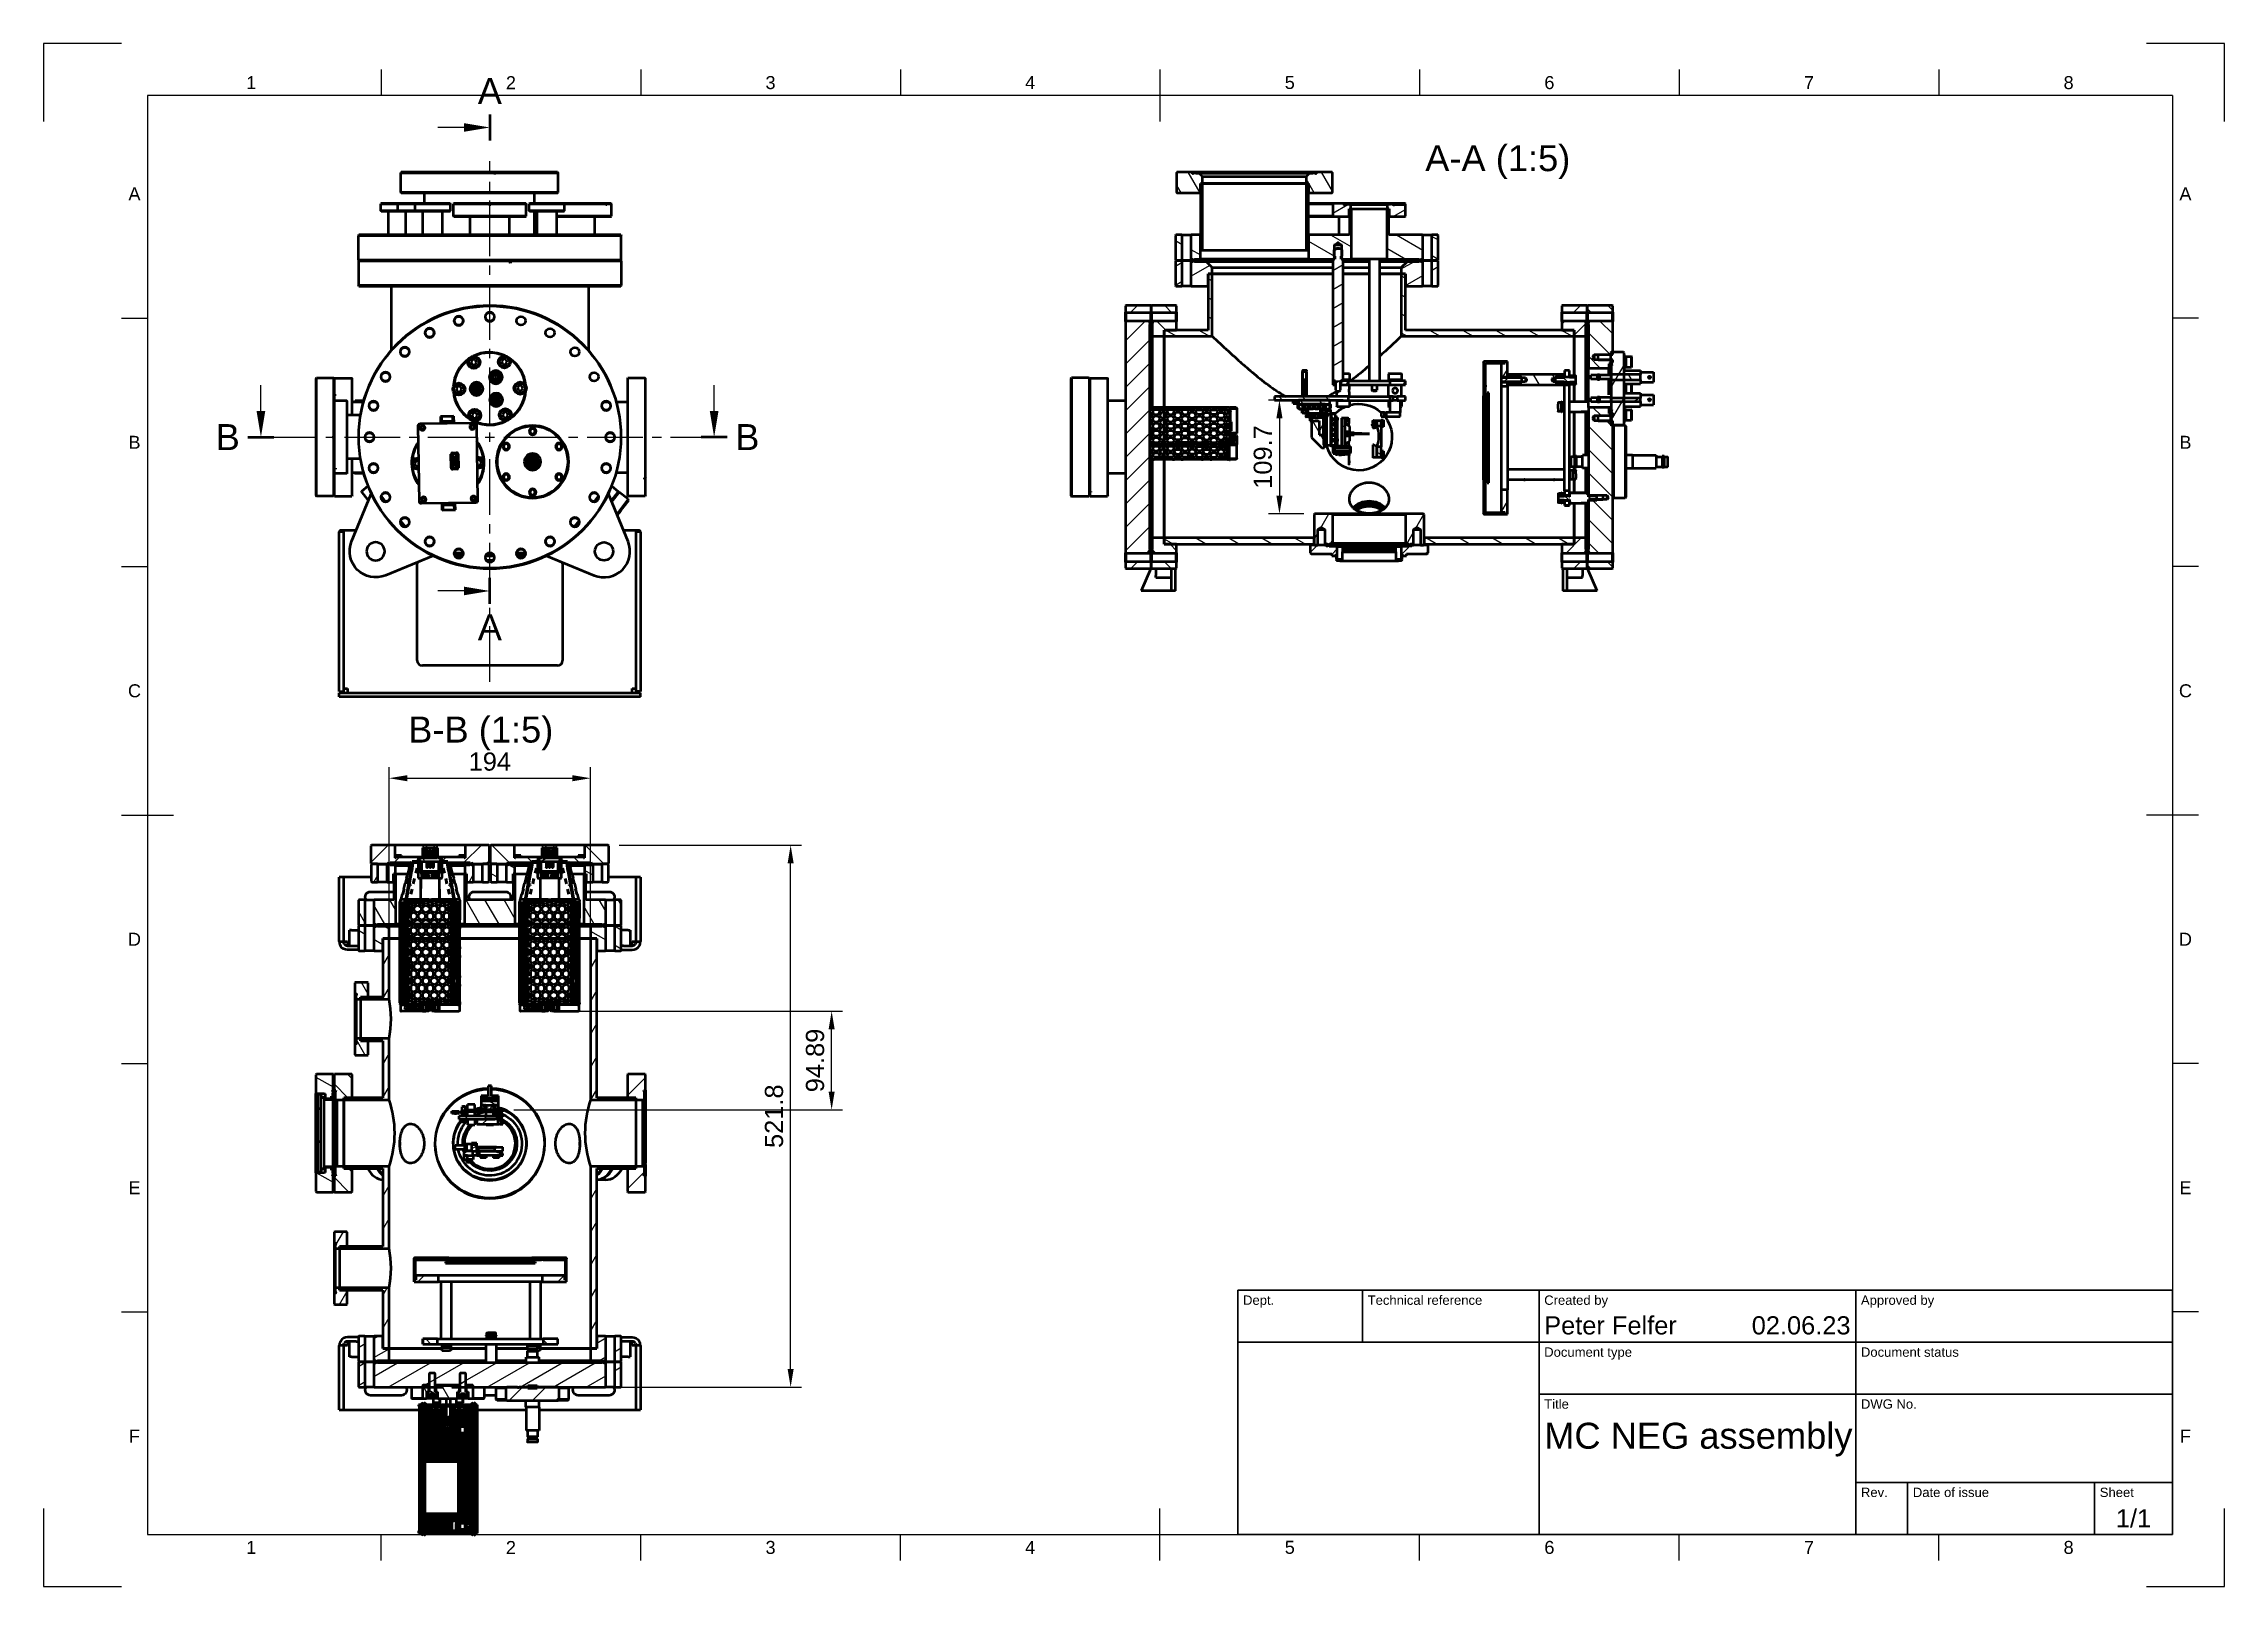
# Model space of a CAD drawing. Header units: millimetres. Extents: x 0 to 420, y 0 to 297.
import ezdxf
from ezdxf.enums import TextEntityAlignment as Align

# ---------------------------------------------------------------- set-up
doc = ezdxf.new("R2010")
doc.units = ezdxf.units.MM
doc.header["$LTSCALE"] = 0.75
doc.linetypes.add('CENTER2', pattern=[28.575, 19.05, -3.175, 3.175, -3.175])
doc.linetypes.add('HIDDEN2', pattern=[4.7625, 3.175, -1.5875])
for name, color, linetype, lineweight in [('BORDER', 7, 'Continuous', 25), ('FD_Dimensions', 7, 'Continuous', 25), ('Hatching', 7, 'Continuous', 25), ('Hidden Narrow', 7, 'HIDDEN2', 25), ('Section Lines', 7, 'Continuous', 25), ('Smart Centers', 7, 'CENTER2', 25), ('TITLEBLOCK', 7, 'Continuous', 35), ('View Labels', 7, 'Continuous', 25), ('Visible', 7, 'Continuous', 50), ('Visible Narrow', 7, 'Continuous', 25)]:
    doc.layers.add(name, color=color, linetype=linetype, lineweight=lineweight)
doc.styles.add('FusionTitle', font='arial.ttf')
doc.styles.get("Standard").update_dxf_attribs({"font": 'arial.ttf'})
doc.dimstyles.new('Dim-ISO-25', dxfattribs={"dimtxt": 3.5, "dimasz": 3.5, "dimexe": 2.1, "dimexo": 2.1, "dimgap": 1.4, "dimtad": 1, "dimzin": 12, "dimdsep": 46, "dimtxsty": 'Standard', "dimcen": 0, "dimazin": 3, "dimtp": 0.1, "dimtm": 0.1, "dimtfac": 0.714286, "dimtmove": 0, "dimatfit": 3, "dimfxl": 1, "dimtzin": 12, "dimarcsym": 0})

msp = doc.modelspace()

# ---------------------------------------------------------------- texts
at = {"layer": 'Section Lines', "char_height": 5, "attachment_point": 5}
for s, insert in [('A', (85.9393, 287.8585)), ('B', (35.4614, 221.251)), ('B', (135.5279, 221.251)), ('A', (85.9393, 184.6312))]:
    msp.add_mtext(s, dxfattribs=dict(at, insert=insert))
at = {"layer": 'View Labels', "char_height": 5, "attachment_point": 8}
for s, insert, width in [('A-A (1:5)', (280.0568, 270.9434), 30.21487), ('B-B (1:5)', (84.1893, 160.9411), 29.68281)]:
    msp.add_mtext(s, dxfattribs=dict(at, insert=insert, width=width))

# ---------------------------------------------------------------- blocks, each defined once
blk = doc.blocks.new('ISO_TITLEBLOCK')
at = {"layer": 'TITLEBLOCK'}
for p, q in [((0, 47), (-180, 47)), ((-180, 47), (-180, 0)), ((-156, 37), (-156, 47)), ((-122, 0), (-122, 47)), ((-61, 0), (-61, 47)), ((0, 0), (0, 47)), ((-180, 37), (0, 37)), ((-122, 27), (0, 27)), ((-61, 10), (0, 10)), ((-51, 0), (-51, 10)), ((-15, 0), (-15, 10)), ((-180, 0), (0, 0))]:
    blk.add_line(p, q, dxfattribs=at)
at = {"layer": 'TITLEBLOCK', "style": 'FusionTitle'}
for s, p in [('Dept.', (-179, 46)), ('Technical reference', (-155, 46)), ('Created by', (-121, 46)), ('Approved by', (-60, 46)), ('Document type', (-121, 36)), ('Document status', (-60, 36)), ('Title', (-121, 26)), ('DWG No.', (-60, 26)), ('Rev.', (-60, 9)), ('Date of issue', (-50, 9)), ('Sheet', (-14, 9))]:
    blk.add_text(s, height=1.8, dxfattribs=at).set_placement(p, align=Align.TOP_LEFT)
for tag, height, p in [('DEPT', 3.5, (-179, 42)), ('TECHNICAL_REFERENCE', 3.5, (-155, 42)), ('CREATED_BY', 3.5, (-121, 42)), ('APPROVED_BY', 3.5, (-60, 42)), ('DOCUMENT_TYPE', 3.5, (-121, 32)), ('DOCUMENT_STATUS', 3.5, (-60, 32)), ('TITLE_1', 5, (-121, 21.5)), ('TITLE_2', 5, (-121, 14)), ('TITLE_3', 5, (-121, 6.5)), ('DATE_OF_ISSUE', 3.5, (-50, 5))]:
    blk.add_attdef(tag, text='', height=height, dxfattribs=at).set_placement(p, align=Align.TOP_LEFT)
for tag, p in [('CREATED_DATE', (-62, 42)), ('APPROVED_DATE', (-0.99, 42))]:
    blk.add_attdef(tag, text='', height=3.5, dxfattribs=at).set_placement(p, align=Align.TOP_RIGHT)
for tag, height, p in [('DRAWING_NUMBER', 5, (-30.5, 19.75)), ('REV', 3.5, (-56, 4.85)), ('SHEET', 3.5, (-7.5, 4.85))]:
    blk.add_attdef(tag, text='', height=height, dxfattribs=at).set_placement(p, align=Align.TOP_CENTER)
blk = doc.blocks.new('*U5')
at = {"layer": 'Smart Centers', "color": 0, "ltscale": 0.75, "transparency": 16777216}
for p, q in [((0, 2.678906), (0, 53.144999)), ((-44.09014, 0), (-2.678906, 0)), ((2.678906, 0), (43.200823, 0)), ((0, -47.138809), (0, -2.678906))]:
    blk.add_line(p, q, dxfattribs=at)
at = {"layer": 'Smart Centers', "color": 0, "linetype": 'Continuous', "ltscale": 0.75, "transparency": 16777216}
for p, q in [((-0.892969, 0), (0.892969, 0)), ((0, -0.892969), (0, 0.892969))]:
    blk.add_line(p, q, dxfattribs=at)
blk = doc.blocks.new('*D12')
at = {"layer": 'Defpoints', "color": 0, "transparency": 16777216}
for p in [(108.736187, 142.691085), (143.873194, 142.691085), (108.219298, 38.331085)]:
    blk.add_point(p, dxfattribs=at)
at = {"layer": 'FD_Dimensions', "color": 0, "lineweight": -2, "transparency": 16777216}
for p, q in [((110.836187, 142.691085), (145.973194, 142.691085)), ((143.873194, 41.831085), (143.873194, 139.191085)), ((110.319298, 38.331085), (145.973194, 38.331085))]:
    blk.add_line(p, q, dxfattribs=at)
at = {"layer": 'FD_Dimensions', "color": 0, "transparency": 16777216}
for points in [[(143.28986, 139.191085), (144.456527, 139.191085), (143.873194, 142.691085)], [(143.28986, 41.831085), (144.456527, 41.831085), (143.873194, 38.331085)]]:
    blk.add_solid(points, dxfattribs=at)
at = {"layer": 'FD_Dimensions', "color": 0, "transparency": 16777216, "insert": (140.686188, 90.511085), "char_height": 3.5, "attachment_point": 5, "rotation": 90}
blk.add_mtext('521.8', dxfattribs=at)
blk = doc.blocks.new('*D13')
at = {"layer": 'Defpoints', "color": 0, "transparency": 16777216}
for p in [(105.339298, 155.580026), (66.539298, 124.711085), (105.339298, 124.711085)]:
    blk.add_point(p, dxfattribs=at)
at = {"layer": 'FD_Dimensions', "color": 0, "lineweight": -2, "transparency": 16777216}
for p, q in [((66.539298, 126.811085), (66.539298, 157.680026)), ((70.039298, 155.580026), (101.839298, 155.580026)), ((105.339298, 126.811085), (105.339298, 157.680026))]:
    blk.add_line(p, q, dxfattribs=at)
at = {"layer": 'FD_Dimensions', "color": 0, "transparency": 16777216}
for points in [[(70.039298, 156.163359), (70.039298, 154.996693), (66.539298, 155.580026)], [(101.839298, 156.163359), (101.839298, 154.996693), (105.339298, 155.580026)]]:
    blk.add_solid(points, dxfattribs=at)
at = {"layer": 'FD_Dimensions', "color": 0, "transparency": 16777216, "insert": (85.939298, 158.767032), "char_height": 3.5, "attachment_point": 5}
blk.add_mtext('194', dxfattribs=at)
blk = doc.blocks.new('*D14')
at = {"layer": 'Defpoints', "color": 0, "transparency": 16777216}
for p in [(96.556716, 110.729372), (151.770328, 110.729372), (88.439213, 91.75135)]:
    blk.add_point(p, dxfattribs=at)
at = {"layer": 'FD_Dimensions', "color": 0, "lineweight": -2, "transparency": 16777216}
for p, q in [((98.656716, 110.729372), (153.870328, 110.729372)), ((151.770328, 95.25135), (151.770328, 107.229372)), ((90.539213, 91.75135), (153.870328, 91.75135))]:
    blk.add_line(p, q, dxfattribs=at)
at = {"layer": 'FD_Dimensions', "color": 0, "transparency": 16777216}
for points in [[(151.186994, 107.229372), (152.353661, 107.229372), (151.770328, 110.729372)], [(151.186994, 95.25135), (152.353661, 95.25135), (151.770328, 91.75135)]]:
    blk.add_solid(points, dxfattribs=at)
at = {"layer": 'FD_Dimensions', "color": 0, "transparency": 16777216, "insert": (148.583322, 101.240361), "char_height": 3.5, "attachment_point": 5, "rotation": 90}
blk.add_mtext('94.89', dxfattribs=at)
blk = doc.blocks.new('*D15')
at = {"layer": 'Defpoints', "color": 0, "transparency": 16777216}
for p in [(241.685687, 228.390976), (238.015724, 206.450976), (244.785687, 206.450976)]:
    blk.add_point(p, dxfattribs=at)
at = {"layer": 'FD_Dimensions', "color": 0, "lineweight": -2, "transparency": 16777216}
for p, q in [((239.585687, 228.390976), (235.915724, 228.390976)), ((238.015724, 224.890976), (238.015724, 209.950976)), ((242.685687, 206.450976), (235.915724, 206.450976))]:
    blk.add_line(p, q, dxfattribs=at)
at = {"layer": 'FD_Dimensions', "color": 0, "transparency": 16777216}
for points in [[(237.432391, 224.890976), (238.599057, 224.890976), (238.015724, 228.390976)], [(237.432391, 209.950976), (238.599057, 209.950976), (238.015724, 206.450976)]]:
    blk.add_solid(points, dxfattribs=at)
at = {"layer": 'FD_Dimensions', "color": 0, "transparency": 16777216, "insert": (234.828719, 217.420976), "char_height": 3.5, "attachment_point": 5, "rotation": 90}
blk.add_mtext('109.7', dxfattribs=at)
blk = doc.blocks.new('ISO_A3_SHEET')
at = {"layer": 'BORDER'}
for p, q in [((65, 292), (65, 287)), ((115, 292), (115, 287)), ((165, 292), (165, 287)), ((215, 292), (215, 282)), ((265, 292), (265, 287)), ((315, 292), (315, 287)), ((365, 292), (365, 287)), ((410, 287), (20, 287)), ((20, 287), (20, 10)), ((410, 287), (410, 10)), ((15, 244.16666), (20, 244.16666)), ((415, 244.16666), (410, 244.16666)), ((15, 196.33333), (20, 196.33333)), ((415, 196.33333), (410, 196.33333)), ((15, 148.5), (25, 148.5)), ((415, 148.5), (405, 148.5)), ((15, 100.66667), (20, 100.66667)), ((415, 100.66667), (410, 100.66667)), ((15, 52.83334), (20, 52.83334)), ((415, 52.83334), (410, 52.83334)), ((215, 5), (215, 15)), ((20, 10), (410, 10)), ((65, 5), (65, 10)), ((115, 5), (115, 10)), ((165, 5), (165, 10)), ((265, 5), (265, 10)), ((315, 5), (315, 10)), ((365, 5), (365, 10))]:
    blk.add_line(p, q, dxfattribs=at)
at = {"layer": 'Defpoints'}
for p, q in [((15, 297), (0, 297)), ((0, 297), (0, 282)), ((420, 297), (405, 297)), ((420, 282), (420, 297)), ((0, 15), (0, 0)), ((420, 0), (420, 15)), ((0, 0), (15, 0)), ((405, 0), (420, 0))]:
    blk.add_line(p, q, dxfattribs=at)
at = {"layer": 'BORDER', "style": 'FusionTitle'}
for s, p in [('1', (40, 289.5)), ('2', (90, 289.5)), ('3', (140, 289.5)), ('4', (190, 289.5)), ('5', (240, 289.5)), ('6', (290, 289.5)), ('7', (340, 289.5)), ('8', (390, 289.5)), ('A', (17.5, 268.08333)), ('A', (412.5, 268.08333)), ('B', (17.5, 220.25)), ('B', (412.5, 220.25)), ('C', (17.5, 172.41667)), ('C', (412.5, 172.41667)), ('D', (17.5, 124.58334)), ('D', (412.5, 124.58334)), ('E', (17.5, 76.75001)), ('E', (412.5, 76.75001)), ('F', (17.5, 28.91668)), ('F', (412.5, 28.91668)), ('1', (40, 7.5)), ('2', (90, 7.5)), ('3', (140, 7.5)), ('4', (190, 7.5)), ('5', (240, 7.5)), ('6', (290, 7.5)), ('7', (340, 7.5)), ('8', (390, 7.5))]:
    blk.add_text(s, height=2.5, dxfattribs=at).set_placement(p, align=Align.MIDDLE)

# ---------------------------------------------------------------- dimensions: what is measured, and where the dimension line sits
at = {"layer": 'FD_Dimensions'}
for base, p1, p2, angle, override, picture, middle in [((238.0157, 206.451), (241.6857, 228.391), (244.7857, 206.451), 270, {"dimlfac": 5}, '*D15', (234.8287, 217.421)), ((105.3393, 155.58), (66.5393, 124.7111), (105.3393, 124.7111), 180, {"dimlfac": 5}, '*D13', (85.9393, 158.767)), ((143.8732, 142.6911), (108.2193, 38.3311), (108.7362, 142.6911), 90, {"dimlfac": 5, "dimclrd": 0, "dimclre": 0}, '*D12', (140.6862, 90.5111)), ((151.7703, 110.7294), (88.4392, 91.7513), (96.5567, 110.7294), 270, {"dimlfac": 5, "dimclrd": 0, "dimclre": 0}, '*D14', (148.5833, 101.2404))]:
    dim = msp.add_linear_dim(base=base, p1=p1, p2=p2, angle=angle, dimstyle='Dim-ISO-25', override=override, dxfattribs=at)
    dim.commit()
    dim.dimension.update_dxf_attribs({"geometry": picture, "text_midpoint": middle})

# ---------------------------------------------------------------- hatches: boundary and pattern name
at = {"layer": 'Hatching'}
h = msp.add_hatch(dxfattribs=at)
h.set_pattern_fill('ANSI31', color=256, angle=75, style=0)
edge = h.paths.add_edge_path(flags=0)
edge.add_spline(control_points=[(245.0888, 271.9916), (245.0888, 271.9866), (245.0877, 271.9809), (245.0839, 271.9718), (245.0805, 271.9668), (245.0735, 271.9598), (245.0685, 271.9565), (245.0592, 271.9527), (245.0533, 271.9516), (245.0438, 271.9516), (245.0387, 271.9524), (245.0344, 271.954)], knot_values=[0, 0, 0, 0, 0.00737184, 0.00737184, 0.01479638, 0.01479638, 0.02228525, 0.02228525, 0.02982803, 0.02982803, 0.0364639, 0.0364639, 0.0364639, 0.0364639], degree=3, periodic=0)
edge.add_spline(control_points=[(245.0344, 271.954), (244.7825, 272.0444), (244.5409, 272.131)], knot_values=[0, 0, 0, 0.26213986, 0.26213986, 0.26213986], weights=[1, 1.0002197, 1], degree=2, periodic=0)
edge.add_line((244.5409, 272.131), (244.4965, 272.011))
edge.add_line((244.4965, 272.011), (243.7989, 272.011))
edge.add_spline(control_points=[(243.7989, 272.011), (243.4845, 271.7021), (243.1877, 271.411)], knot_values=[0, 0, 0, 0.42824237, 0.42824237, 0.42824237], weights=[1, 1.00042381, 1], degree=2, periodic=0)
edge.add_line((243.1877, 271.411), (243.1877, 270.051))
edge.add_line((243.1877, 270.051), (243.5953, 270.051))
edge.add_line((243.5953, 270.051), (243.5953, 268.271))
edge.add_line((243.5953, 268.271), (248.1123, 268.271))
edge.add_spline(control_points=[(248.1123, 268.271), (248.1626, 268.3208), (248.2132, 268.371)], knot_values=[0, 0, 0, 0.07102524, 0.07102524, 0.07102524], weights=[1, 1.00000557, 1], degree=2, periodic=0)
edge.add_line((248.2132, 268.371), (248.2132, 272.151))
edge.add_spline(control_points=[(248.2132, 272.151), (248.1626, 272.2011), (248.1123, 272.251)], knot_values=[0, 0, 0, 0.07102524, 0.07102524, 0.07102524], weights=[1, 1.00000557, 1], degree=2, periodic=0)
edge.add_line((248.1123, 272.251), (245.0888, 272.251))
edge.add_line((245.0888, 272.251), (245.0888, 271.9916))
edge = h.paths.add_edge_path(flags=0)
edge.add_spline(control_points=[(218.2591, 272.251), (218.2088, 272.2011), (218.1582, 272.151)], knot_values=[0, 0, 0, 0.07102524, 0.07102524, 0.07102524], weights=[1, 1.00000557, 1], degree=2, periodic=0)
edge.add_line((218.1582, 272.151), (218.1582, 268.371))
edge.add_spline(control_points=[(218.1582, 268.371), (218.2088, 268.3208), (218.2591, 268.271)], knot_values=[0, 0, 0, 0.07102524, 0.07102524, 0.07102524], weights=[1, 1.00000558, 1], degree=2, periodic=0)
edge.add_line((218.2591, 268.271), (222.7761, 268.271))
edge.add_line((222.7761, 268.271), (222.7761, 270.051))
edge.add_line((222.7761, 270.051), (223.1837, 270.051))
edge.add_line((223.1837, 270.051), (223.1837, 271.411))
edge.add_spline(control_points=[(223.1837, 271.411), (222.8868, 271.7021), (222.5725, 272.011)], knot_values=[0, 0, 0, 0.42824237, 0.42824237, 0.42824237], weights=[1, 1.00042381, 1], degree=2, periodic=0)
edge.add_line((222.5725, 272.011), (221.8748, 272.011))
edge.add_line((221.8748, 272.011), (221.8305, 272.131))
edge.add_spline(control_points=[(221.8305, 272.131), (221.5888, 272.0444), (221.337, 271.954)], knot_values=[0, 0, 0, 0.26213986, 0.26213986, 0.26213986], weights=[1, 1.0002197, 1], degree=2, periodic=0)
edge.add_spline(control_points=[(221.337, 271.954), (221.3327, 271.9524), (221.3275, 271.9516), (221.3181, 271.9516), (221.3122, 271.9527), (221.3029, 271.9565), (221.2979, 271.9598), (221.2908, 271.9668), (221.2875, 271.9718), (221.2837, 271.9809), (221.2826, 271.9866), (221.2826, 271.9916)], knot_values=[-0.0364639, -0.0364639, -0.0364639, -0.0364639, -0.02982803, -0.02982803, -0.02228525, -0.02228525, -0.01479638, -0.01479638, -0.00737184, -0.00737184, 0, 0, 0, 0], degree=3, periodic=0)
edge.add_line((221.2826, 271.9916), (221.2826, 272.251))
edge.add_line((221.2826, 272.251), (218.2591, 272.251))
h = msp.add_hatch(dxfattribs=at)
h.set_pattern_fill('ANSI31', color=256, angle=15, style=0)
h.paths.add_polyline_path([(223.1837, 257.251), (223.1837, 270.051), (222.7761, 270.051), (222.7761, 268.271), (222.7761, 260.171), (222.7761, 257.251)], flags=0)
h.paths.add_polyline_path([(243.1877, 270.051), (243.1877, 257.251), (243.5953, 257.251), (243.5953, 260.171), (243.5953, 268.271), (243.5953, 270.051)], flags=0)
h = msp.add_hatch(dxfattribs=at)
h.set_pattern_fill('ANSI31', color=256, angle=105, style=0)
edge = h.paths.add_edge_path(flags=0)
edge.add_line((251.4857, 265.191), (251.4857, 260.171))
edge.add_line((251.4857, 260.171), (243.5953, 260.171))
edge.add_line((243.5953, 260.171), (243.5953, 257.251))
edge.add_line((243.5953, 257.251), (243.5953, 255.491))
edge.add_line((243.5953, 255.491), (248.2857, 255.491))
edge.add_line((248.2857, 255.491), (248.6077, 255.491))
edge.add_line((248.6077, 255.491), (248.6077, 256.091))
edge.add_line((248.6077, 256.091), (248.6077, 257.3996))
edge.add_line((248.6077, 257.3996), (248.6077, 258.251))
edge.add_spline(control_points=[(248.6077, 258.251), (248.8583, 258.4015), (249.0679, 258.5275), (249.1863, 258.5986), (249.2478, 258.6355), (249.2724, 258.6504), (249.2812, 258.6556), (249.2842, 258.6575), (249.2852, 258.6581), (249.2856, 258.6583), (249.2857, 258.6583), (249.2858, 258.6582), (249.2861, 258.6581), (249.2871, 258.6575), (249.2899, 258.6558), (249.2982, 258.6508), (249.3233, 258.6357), (249.3987, 258.5904), (249.6247, 258.4547), (249.9636, 258.251)], knot_values=[0, 0, 0, 0.00005849, 0.00015234, 0.00042823, 0.00125317, 0.00372697, 0.01114795, 0.03340184, 0.09984573, 0.28368103, 0.5369527, 0.69117956, 0.75566886, 0.7789447, 0.78691587, 0.78959721, 0.79049373, 0.79079289, 0.79089264, 0.79089264, 0.79089264], weights=[1, 1.58621887, 3.11268378, 6.81676022, 17.83726812, 50.79215028, 149.0222352, 438.03750017, 1251.87573871, 3126.84189856, 4364.94859203, 2903.56086451, 1264.31388399, 463.08551462, 159.39204625, 53.70703035, 17.96749524, 5.9965955, 1.99974774, 1], degree=2, periodic=0)
edge.add_line((249.9636, 258.251), (249.9636, 257.3996))
edge.add_line((249.9636, 257.3996), (249.9636, 256.091))
edge.add_line((249.9636, 256.091), (249.9636, 255.491))
edge.add_line((249.9636, 255.491), (250.2857, 255.491))
edge.add_line((250.2857, 255.491), (251.8857, 255.491))
edge.add_line((251.8857, 255.491), (251.8857, 265.191))
edge.add_line((251.8857, 265.191), (251.7857, 265.191))
edge.add_line((251.7857, 265.191), (251.4857, 265.191))
h.paths.add_polyline_path([(219.2657, 260.111), (219.2057, 260.171), (218.0457, 260.171), (217.9657, 260.091), (217.9657, 255.331), (218.0457, 255.251), (219.2057, 255.251), (219.2657, 255.311)], flags=0)
h.paths.add_polyline_path([(221.0057, 260.171), (220.9457, 260.111), (220.9457, 255.311), (221.0057, 255.251), (221.0507, 255.251), (221.0507, 255.5693), (221.5957, 255.371), (221.6394, 255.491), (222.7761, 255.491), (222.7761, 257.251), (222.7761, 260.171)], flags=0)
h.paths.add_polyline_path([(265.6257, 260.111), (265.5657, 260.171), (259.0857, 260.171), (259.0857, 265.191), (258.7857, 265.191), (258.6857, 265.191), (258.6857, 255.491), (264.932, 255.491), (264.9757, 255.371), (265.5207, 255.5693), (265.5207, 255.251), (265.5657, 255.251), (265.6257, 255.311)], flags=0)
h.paths.add_polyline_path([(267.3657, 260.171), (267.3057, 260.111), (267.3057, 255.311), (267.3657, 255.251), (268.5257, 255.251), (268.6057, 255.331), (268.6057, 260.091), (268.5257, 260.171)], flags=0)
h = msp.add_hatch(dxfattribs=at)
h.set_pattern_fill('ANSI31', color=256, angle=-15, style=0)
edge = h.paths.add_edge_path(flags=0)
edge.add_line((259.4757, 266.131), (259.432, 266.011))
edge.add_line((259.432, 266.011), (258.8457, 266.011))
edge.add_line((258.8457, 266.011), (258.7857, 265.951))
edge.add_line((258.7857, 265.951), (258.7857, 265.191))
edge.add_line((258.7857, 265.191), (259.0857, 265.191))
edge.add_line((259.0857, 265.191), (259.1257, 265.191))
edge.add_line((259.1257, 265.191), (259.1257, 263.771))
edge.add_line((259.1257, 263.771), (259.1857, 263.711))
edge.add_line((259.1857, 263.711), (262.2057, 263.711))
edge.add_line((262.2057, 263.711), (262.2857, 263.791))
edge.add_line((262.2857, 263.791), (262.2857, 265.951))
edge.add_line((262.2857, 265.951), (260.1206, 265.951))
edge.add_spline(control_points=[(260.1206, 265.951), (260.1204, 265.9466), (260.1192, 265.9419), (260.1158, 265.9335), (260.1125, 265.9285), (260.1055, 265.9216), (260.1006, 265.9183), (260.0914, 265.9145), (260.0856, 265.9133), (260.0763, 265.9133), (260.0713, 265.9142), (260.067, 265.9158)], knot_values=[0.00115431, 0.00115431, 0.00115431, 0.00115431, 0.00740481, 0.00740481, 0.01480963, 0.01480963, 0.02221444, 0.02221444, 0.02961925, 0.02961925, 0.03616775, 0.03616775, 0.03616775, 0.03616775], degree=3, periodic=0)
edge.add_line((260.067, 265.9158), (259.4757, 266.131))
edge = h.paths.add_edge_path(flags=0)
edge.add_line((251.1394, 266.011), (251.0957, 266.131))
edge.add_line((251.0957, 266.131), (250.5044, 265.9158))
edge.add_spline(control_points=[(250.5044, 265.9158), (250.5001, 265.9142), (250.4951, 265.9133), (250.4858, 265.9133), (250.4799, 265.9145), (250.4708, 265.9183), (250.4659, 265.9216), (250.4589, 265.9285), (250.4556, 265.9335), (250.4518, 265.9426), (250.4507, 265.9484), (250.4507, 265.9533)], knot_values=[-0.03616775, -0.03616775, -0.03616775, -0.03616775, -0.02961925, -0.02961925, -0.02221444, -0.02221444, -0.01480963, -0.01480963, -0.00740481, -0.00740481, 0, 0, 0, 0], degree=3, periodic=0)
edge.add_line((250.4507, 265.9533), (250.4507, 266.251))
edge.add_line((250.4507, 266.251), (248.3657, 266.251))
edge.add_line((248.3657, 266.251), (248.2857, 266.171))
edge.add_line((248.2857, 266.171), (248.2857, 263.791))
edge.add_line((248.2857, 263.791), (248.3657, 263.711))
edge.add_line((248.3657, 263.711), (251.3857, 263.711))
edge.add_line((251.3857, 263.711), (251.4457, 263.771))
edge.add_line((251.4457, 263.771), (251.4457, 265.191))
edge.add_line((251.4457, 265.191), (251.4857, 265.191))
edge.add_line((251.4857, 265.191), (251.7857, 265.191))
edge.add_line((251.7857, 265.191), (251.7857, 265.951))
edge.add_line((251.7857, 265.951), (251.7257, 266.011))
edge.add_line((251.7257, 266.011), (251.1394, 266.011))
h = msp.add_hatch(dxfattribs=at)
h.set_pattern_fill('ANSI31', color=256, angle=-15, style=0)
h.paths.add_polyline_path([(248.2857, 255.491), (248.2857, 232.091), (248.7557, 232.091), (248.7956, 232.091), (248.7956, 230.291), (248.9956, 230.091), (249.5758, 230.091), (249.7758, 230.291), (249.7758, 232.091), (249.8157, 232.091), (250.2857, 232.091), (250.2857, 255.491), (249.9636, 255.491), (249.8857, 255.491), (249.8857, 256.091), (249.9636, 256.091), (250.0723, 256.091), (250.0723, 257.291), (249.9636, 257.3996), (249.8723, 257.491), (248.6991, 257.491), (248.6077, 257.3996), (248.4991, 257.291), (248.4991, 256.091), (248.6077, 256.091), (248.6857, 256.091), (248.6857, 255.491), (248.6077, 255.491)], flags=0)
h = msp.add_hatch(dxfattribs=at)
h.set_pattern_fill('ANSI31', color=256, angle=105, style=0)
h.paths.add_polyline_path([(244.6857, 200.651), (244.6857, 201.851), (215.8257, 201.851), (215.8257, 200.651), (218.2057, 200.651)], flags=0)
h.paths.add_polyline_path([(265.8857, 201.851), (265.8857, 200.651), (292.3657, 200.651), (294.7457, 200.651), (294.7457, 201.851)], flags=0)
h.paths.add_polyline_path([(224.2857, 252.711), (224.2857, 250.331), (224.2857, 241.851), (218.2057, 241.851), (215.8257, 241.851), (215.8257, 240.651), (225.0857, 240.651), (225.0857, 252.711)], flags=0)
h.paths.add_polyline_path([(262.2857, 241.851), (262.2857, 250.331), (262.2857, 252.711), (261.4857, 252.711), (261.4857, 240.651), (294.7457, 240.651), (294.7457, 241.851), (292.3657, 241.851)], flags=0)
h = msp.add_hatch(dxfattribs=at)
h.set_pattern_fill('ANSI31', color=256, angle=-15, style=0)
h.paths.add_polyline_path([(219.2057, 250.331), (219.2657, 250.391), (219.2657, 255.191), (219.2057, 255.251), (218.0457, 255.251), (217.9657, 255.171), (217.9657, 250.411), (218.0457, 250.331)], flags=0)
h.paths.add_polyline_path([(220.9457, 250.391), (221.0057, 250.331), (224.2857, 250.331), (224.2857, 252.711), (225.0857, 252.711), (225.0857, 253.911), (223.9857, 255.011), (221.6394, 255.011), (221.5957, 255.131), (221.0507, 254.9326), (221.0507, 255.251), (221.0057, 255.251), (220.9457, 255.191)], flags=0)
h.paths.add_polyline_path([(265.5657, 250.331), (265.6257, 250.391), (265.6257, 255.191), (265.5657, 255.251), (265.5207, 255.251), (265.5207, 254.9326), (264.9757, 255.131), (264.932, 255.011), (262.5857, 255.011), (261.4857, 253.911), (261.4857, 252.711), (262.2857, 252.711), (262.2857, 250.331)], flags=0)
h.paths.add_polyline_path([(267.3057, 250.391), (267.3657, 250.331), (268.5257, 250.331), (268.6057, 250.411), (268.6057, 255.171), (268.5257, 255.251), (267.3657, 255.251), (267.3057, 255.191)], flags=0)
h = msp.add_hatch(dxfattribs=at)
h.set_pattern_fill('ANSI31', color=256, style=0)
h.paths.add_polyline_path([(208.3657, 245.331), (208.4257, 245.271), (213.2257, 245.271), (213.2857, 245.331), (213.2857, 246.491), (213.2057, 246.571), (208.4457, 246.571), (208.3657, 246.491)], flags=0)
h.paths.add_polyline_path([(208.4257, 197.231), (208.3657, 197.171), (208.3657, 196.011), (208.4457, 195.931), (213.2057, 195.931), (213.2857, 196.011), (213.2857, 197.171), (213.2257, 197.231)], flags=0)
h.paths.add_polyline_path([(213.0457, 242.8973), (213.1657, 242.941), (212.9673, 243.486), (213.2857, 243.486), (213.2857, 243.531), (213.2257, 243.591), (208.4257, 243.591), (208.3657, 243.531), (208.3657, 198.971), (208.4257, 198.911), (213.2257, 198.911), (213.2857, 198.971), (213.2857, 199.016), (212.9673, 199.016), (213.1657, 199.561), (213.0457, 199.6047)], flags=0)
h = msp.add_hatch(dxfattribs=at)
h.set_pattern_fill('ANSI31', color=256, angle=90, style=0)
h.paths.add_polyline_path([(218.2057, 197.171), (218.1457, 197.231), (213.3457, 197.231), (213.2857, 197.171), (213.2857, 196.011), (213.3657, 195.931), (218.1257, 195.931), (218.2057, 196.011)], flags=0)
h.paths.add_polyline_path([(218.1457, 245.271), (218.2057, 245.331), (218.2057, 246.491), (218.1257, 246.571), (213.3657, 246.571), (213.2857, 246.491), (213.2857, 245.331), (213.3457, 245.271)], flags=0)
h.paths.add_polyline_path([(213.5257, 240.651), (215.8257, 240.651), (215.8257, 241.851), (218.2057, 241.851), (218.2057, 243.531), (218.1457, 243.591), (213.3457, 243.591), (213.2857, 243.531), (213.2857, 243.486), (213.6041, 243.486), (213.4057, 242.941), (213.5257, 242.8973)], flags=0)
h.paths.add_polyline_path([(215.8257, 201.851), (213.5257, 201.851), (213.5257, 199.6047), (213.4057, 199.561), (213.6041, 199.016), (213.2857, 199.016), (213.2857, 198.971), (213.3457, 198.911), (218.1457, 198.911), (218.2057, 198.971), (218.2057, 200.651), (215.8257, 200.651)], flags=0)
h = msp.add_hatch(dxfattribs=at)
h.set_pattern_fill('ANSI31', color=256, style=0)
h.paths.add_polyline_path([(292.3657, 245.331), (292.4257, 245.271), (297.2257, 245.271), (297.2857, 245.331), (297.2857, 246.491), (297.2057, 246.571), (292.4457, 246.571), (292.3657, 246.491)], flags=0)
h.paths.add_polyline_path([(292.4257, 197.231), (292.3657, 197.171), (292.3657, 196.011), (292.4457, 195.931), (297.2057, 195.931), (297.2857, 196.011), (297.2857, 197.171), (297.2257, 197.231)], flags=0)
h.paths.add_polyline_path([(297.0457, 201.851), (294.7457, 201.851), (294.7457, 200.651), (292.3657, 200.651), (292.3657, 198.971), (292.4257, 198.911), (297.2257, 198.911), (297.2857, 198.971), (297.2857, 199.016), (296.9673, 199.016), (297.1657, 199.561), (297.0457, 199.6047)], flags=0)
h.paths.add_polyline_path([(294.7457, 240.651), (297.0457, 240.651), (297.0457, 242.8973), (297.1657, 242.941), (296.9673, 243.486), (297.2857, 243.486), (297.2857, 243.531), (297.2257, 243.591), (292.4257, 243.591), (292.3657, 243.531), (292.3657, 241.851), (294.7457, 241.851)], flags=0)
h = msp.add_hatch(dxfattribs=at)
h.set_pattern_fill('ANSI31', color=256, angle=90, style=0)
h.paths.add_polyline_path([(302.2057, 197.171), (302.1457, 197.231), (297.3457, 197.231), (297.2857, 197.171), (297.2857, 196.011), (297.3657, 195.931), (302.1257, 195.931), (302.2057, 196.011)], flags=0)
h.paths.add_polyline_path([(302.1457, 245.271), (302.2057, 245.331), (302.2057, 246.491), (302.1257, 246.571), (297.3657, 246.571), (297.2857, 246.491), (297.2857, 245.331), (297.3457, 245.271)], flags=0)
h.paths.add_polyline_path([(297.4057, 242.941), (297.5257, 242.8973), (297.5257, 234.551), (301.4457, 234.551), (301.8457, 234.551), (301.9164, 234.551), (301.9657, 234.551), (301.9657, 234.8973), (302.0857, 234.941), (301.9689, 235.2618), (301.9121, 235.4178), (301.8509, 235.586), (302.2057, 235.586), (302.2057, 236.1175), (301.7857, 236.1175), (298.6057, 236.1175), (298.3032, 236.621), (298.6057, 237.1245), (301.7857, 237.1245), (302.2057, 237.1245), (302.2057, 237.5879), (302.2057, 243.531), (302.1457, 243.591), (297.3457, 243.591), (297.2857, 243.531), (297.2857, 243.486), (297.6041, 243.486)], flags=0)
h.paths.add_polyline_path([(297.5257, 199.6047), (297.4057, 199.561), (297.6041, 199.016), (297.2857, 199.016), (297.2857, 198.971), (297.3457, 198.911), (302.1457, 198.911), (302.2057, 198.971), (302.2057, 223.5884), (302.2057, 224.3775), (301.7857, 224.3775), (298.6057, 224.3775), (298.3032, 224.881), (298.6057, 225.3845), (301.7857, 225.3845), (302.2057, 225.3845), (302.2057, 225.916), (301.9684, 225.916), (301.8509, 225.916), (301.9097, 226.0773), (302.0857, 226.561), (301.9657, 226.6047), (301.9657, 226.951), (301.9164, 226.951), (297.5257, 226.951), (297.5257, 210.4501), (297.5257, 210.0744), (301.1257, 210.0744), (301.3801, 209.651), (301.1257, 209.2276), (299.1257, 209.2276), (297.5257, 209.2276), (297.5257, 209.2077), (297.5257, 208.5316)], flags=0)
h = msp.add_hatch(dxfattribs=at)
h.set_pattern_fill('ANSI31', color=256, angle=75, style=0)
edge = h.paths.add_edge_path(flags=0)
edge.add_line((281.4857, 235.4891), (281.4857, 235.7891))
edge.add_line((281.4857, 235.7891), (277.4857, 235.7891))
edge.add_spline(control_points=[(277.4857, 235.7891), (277.461, 235.7891), (277.432, 235.7833), (277.3863, 235.7644), (277.3617, 235.7479), (277.3268, 235.713), (277.3104, 235.6884), (277.2915, 235.6428), (277.2857, 235.6137), (277.2857, 235.5891)], knot_values=[0, 0, 0, 0, 0.03702382, 0.03702382, 0.07404803, 0.07404803, 0.11107272, 0.11107272, 0.14809783, 0.14809783, 0.14809783, 0.14809783], degree=3, periodic=0)
edge.add_line((277.2857, 235.5891), (277.2857, 231.2336))
edge.add_line((277.2857, 231.2336), (277.6857, 231.2336))
edge.add_line((277.6857, 231.2336), (277.6857, 235.4891))
edge.add_line((277.6857, 235.4891), (281.4857, 235.4891))
edge = h.paths.add_edge_path(flags=0)
edge.add_line((277.4857, 206.3897), (280.8503, 206.3897))
edge.add_spline(control_points=[(280.8503, 206.3897), (281.0657, 206.5083), (281.281, 206.3897)], knot_values=[0.00318155, 0.00318155, 0.00318155, 0.22983063, 0.22983063, 0.22983063], weights=[1.0056741, 1.20498382, 1.0056741], degree=2, periodic=0)
edge.add_line((281.281, 206.3897), (281.4857, 206.3897))
edge.add_line((281.4857, 206.3897), (281.4857, 206.6897))
edge.add_line((281.4857, 206.6897), (277.6857, 206.6897))
edge.add_line((277.6857, 206.6897), (277.6857, 213.0099))
edge.add_spline(control_points=[(277.6857, 213.0099), (277.6857, 213.0198), (277.6834, 213.0314), (277.6758, 213.0497), (277.6692, 213.0595), (277.6553, 213.0735), (277.6454, 213.0801), (277.6272, 213.0876), (277.6156, 213.0899), (277.6057, 213.0899)], knot_values=[0.05924054, 0.05924054, 0.05924054, 0.05924054, 0.07405152, 0.07405152, 0.08886199, 0.08886199, 0.10367181, 0.10367181, 0.11848111, 0.11848111, 0.11848111, 0.11848111], degree=3, periodic=0)
edge.add_line((277.6057, 213.0899), (277.3657, 213.0899))
edge.add_spline(control_points=[(277.3657, 213.0899), (277.3558, 213.0899), (277.3442, 213.0876), (277.326, 213.0801), (277.3161, 213.0735), (277.3021, 213.0595), (277.2956, 213.0497), (277.288, 213.0314), (277.2857, 213.0198), (277.2857, 213.0099)], knot_values=[0.11848111, 0.11848111, 0.11848111, 0.11848111, 0.1332904, 0.1332904, 0.14810023, 0.14810023, 0.16291069, 0.16291069, 0.17772168, 0.17772168, 0.17772168, 0.17772168], degree=3, periodic=0)
edge.add_line((277.2857, 213.0099), (277.2857, 206.5897))
edge.add_spline(control_points=[(277.2857, 206.5897), (277.2857, 206.565), (277.2915, 206.5359), (277.3104, 206.4903), (277.3268, 206.4657), (277.3617, 206.4308), (277.3863, 206.4143), (277.432, 206.3955), (277.461, 206.3897), (277.4857, 206.3897)], knot_values=[-0.14809783, -0.14809783, -0.14809783, -0.14809783, -0.11107272, -0.11107272, -0.07404803, -0.07404803, -0.03702382, -0.03702382, 0, 0, 0, 0], degree=3, periodic=0)
edge = h.paths.add_edge_path(flags=0)
edge.add_line((277.6857, 229.1688), (277.6857, 230.9426))
edge.add_line((277.6857, 230.9426), (277.2857, 230.9426))
edge.add_line((277.2857, 230.9426), (277.2857, 229.1688))
edge.add_spline(control_points=[(277.2857, 229.1688), (277.2857, 229.1589), (277.288, 229.1473), (277.2956, 229.1291), (277.3021, 229.1192), (277.3161, 229.1053), (277.326, 229.0987), (277.3442, 229.0911), (277.3558, 229.0888), (277.3657, 229.0888)], knot_values=[0.05924054, 0.05924054, 0.05924054, 0.05924054, 0.07405152, 0.07405152, 0.08886199, 0.08886199, 0.10367181, 0.10367181, 0.11848111, 0.11848111, 0.11848111, 0.11848111], degree=3, periodic=0)
edge.add_line((277.3657, 229.0888), (277.6057, 229.0888))
edge.add_spline(control_points=[(277.6057, 229.0888), (277.6156, 229.0888), (277.6272, 229.0911), (277.6454, 229.0987), (277.6553, 229.1053), (277.6692, 229.1192), (277.6758, 229.1291), (277.6834, 229.1473), (277.6857, 229.1589), (277.6857, 229.1688)], knot_values=[0.11848111, 0.11848111, 0.11848111, 0.11848111, 0.1332904, 0.1332904, 0.14810023, 0.14810023, 0.16291069, 0.16291069, 0.17772168, 0.17772168, 0.17772168, 0.17772168], degree=3, periodic=0)
h = msp.add_hatch(dxfattribs=at)
h.set_pattern_fill('ANSI31', color=256, angle=15, style=0)
h.paths.add_polyline_path([(281.9057, 206.3897), (281.9057, 211.0898), (280.7057, 211.0898), (280.7057, 206.7097), (281.5057, 206.7097), (281.5057, 206.3897)], flags=0)
h.paths.add_polyline_path([(281.9057, 232.699), (281.9057, 232.7805), (281.9057, 233.2842), (281.9057, 235.7891), (281.5057, 235.7891), (281.5057, 235.4691), (280.7057, 235.4691), (280.7057, 232.699), (280.7257, 232.699)], flags=0)
h.paths.add_polyline_path([(280.7057, 231.8768), (280.7057, 231.0889), (281.9057, 231.0889), (281.9057, 231.2916), (281.9057, 231.7954), (281.9057, 231.8768), (280.7257, 231.8768)], flags=0)
h = msp.add_hatch(dxfattribs=at)
h.set_pattern_fill('ANSI31', color=256, angle=90, style=0)
h.paths.add_polyline_path([(301.8457, 225.8085), (301.8457, 226.2531), (301.8457, 226.3885), (301.8457, 226.7686), (301.8257, 226.7886), (301.4657, 226.7886), (301.4457, 226.7686), (301.4457, 225.8085), (301.4657, 225.7885), (301.8257, 225.7885)], flags=0)
h.paths.add_polyline_path([(301.8457, 234.4077), (301.8457, 234.551), (301.8457, 234.7877), (301.8457, 234.9232), (301.8457, 235.3678), (301.8257, 235.3878), (301.4657, 235.3878), (301.4457, 235.3678), (301.4457, 234.551), (301.4457, 234.4077), (301.4657, 234.3877), (301.8257, 234.3877)], flags=0)
h = msp.add_hatch(dxfattribs=at)
h.set_pattern_fill('ANSI31', color=256, angle=15, style=0)
h.paths.add_polyline_path([(301.9164, 234.7877), (301.9164, 234.551), (301.9164, 226.951), (301.9164, 226.3885), (301.8457, 226.3885), (301.7964, 226.3885), (301.8457, 226.2531), (301.9097, 226.0773), (301.9684, 225.916), (302.0257, 225.7585), (301.7857, 225.7585), (301.7857, 225.4957), (301.7857, 225.3845), (301.7857, 224.3775), (301.7857, 224.2663), (301.7857, 223.6884), (301.8857, 223.5884), (302.2057, 223.5884), (304.2857, 223.5884), (304.3857, 223.6884), (304.3857, 228.1134), (304.3857, 228.7737), (304.3857, 232.248), (304.3857, 233.2982), (304.3857, 237.4879), (304.2857, 237.5879), (302.2057, 237.5879), (301.8857, 237.5879), (301.7857, 237.4879), (301.7857, 237.2357), (301.7857, 237.1245), (301.7857, 236.1175), (301.7857, 236.0063), (301.7857, 235.4178), (301.9121, 235.4178), (302.0257, 235.4178), (301.9689, 235.2618), (301.8457, 234.9232), (301.7964, 234.7877), (301.8457, 234.7877)], flags=0)
h = msp.add_hatch(dxfattribs=at)
h.set_pattern_fill('ANSI31', color=256, angle=15, style=0)
h.paths.add_polyline_path([(248.2857, 231.291), (248.7557, 231.291), (248.7557, 232.091), (248.2857, 232.091)], flags=0)
h.paths.add_polyline_path([(249.8157, 231.291), (251.2857, 231.291), (251.2857, 232.091), (250.2857, 232.091), (249.8157, 232.091)], flags=0)
h.paths.add_polyline_path([(259.2857, 231.291), (262.2857, 231.291), (262.2857, 232.091), (259.2857, 232.091)], flags=0)
h = msp.add_hatch(dxfattribs=at)
h.set_pattern_fill('ANSI31', color=256, style=0)
edge = h.paths.add_edge_path(flags=0)
edge.add_line((284.7057, 231.8973), (284.7057, 232.6786))
edge.add_spline(control_points=[(284.7057, 232.6786), (284.6959, 232.6885), (284.6857, 232.699)], knot_values=[0, 0, 0, 0.01564858, 0.01564858, 0.01564858], weights=[1, 1.00141875, 1.00221549], degree=2, periodic=0)
edge.add_spline(control_points=[(284.6857, 232.699), (284.6493, 232.7362), (284.6057, 232.7805)], knot_values=[0.01564858, 0.01564858, 0.01564858, 0.07138604, 0.07138604, 0.07138604], weights=[1.00221549, 1.00505333, 1], degree=2, periodic=0)
edge.add_line((284.6057, 232.7805), (281.9057, 232.7805))
edge.add_line((281.9057, 232.7805), (280.8057, 232.7805))
edge.add_spline(control_points=[(280.8057, 232.7805), (280.7621, 232.7362), (280.7257, 232.699)], knot_values=[0, 0, 0, 0.05573746, 0.05573746, 0.05573746], weights=[1, 1.00505333, 1.00221549], degree=2, periodic=0)
edge.add_spline(control_points=[(280.7257, 232.699), (280.7154, 232.6885), (280.7057, 232.6786)], knot_values=[0.05573746, 0.05573746, 0.05573746, 0.07138604, 0.07138604, 0.07138604], weights=[1.00221549, 1.00141875, 1], degree=2, periodic=0)
edge.add_line((280.7057, 232.6786), (280.7057, 231.8973))
edge.add_spline(control_points=[(280.7057, 231.8973), (280.7154, 231.8873), (280.7257, 231.8768)], knot_values=[0, 0, 0, 0.01564858, 0.01564858, 0.01564858], weights=[1, 1.00141875, 1.00221549], degree=2, periodic=0)
edge.add_spline(control_points=[(280.7257, 231.8768), (280.7621, 231.8396), (280.8057, 231.7954)], knot_values=[0.01564858, 0.01564858, 0.01564858, 0.07138604, 0.07138604, 0.07138604], weights=[1.00221549, 1.00505333, 1], degree=2, periodic=0)
edge.add_line((280.8057, 231.7954), (281.9057, 231.7954))
edge.add_line((281.9057, 231.7954), (284.6057, 231.7954))
edge.add_spline(control_points=[(284.6057, 231.7954), (284.6493, 231.8396), (284.6857, 231.8768)], knot_values=[0, 0, 0, 0.05573746, 0.05573746, 0.05573746], weights=[1, 1.00505333, 1.00221549], degree=2, periodic=0)
edge.add_spline(control_points=[(284.6857, 231.8768), (284.6959, 231.8873), (284.7057, 231.8973)], knot_values=[0.05573746, 0.05573746, 0.05573746, 0.07138604, 0.07138604, 0.07138604], weights=[1.00221549, 1.00141875, 1], degree=2, periodic=0)
h = msp.add_hatch(dxfattribs=at)
h.set_pattern_fill('ANSI31', color=256, angle=75, style=0)
edge = h.paths.add_edge_path(flags=0)
edge.add_line((292.9057, 232.699), (292.9057, 232.7805))
edge.add_line((292.9057, 232.7805), (292.9057, 232.8817))
edge.add_line((292.9057, 232.8817), (292.9057, 233.2842))
edge.add_line((292.9057, 233.2842), (281.9057, 233.2842))
edge.add_line((281.9057, 233.2842), (281.9057, 232.7805))
edge.add_line((281.9057, 232.7805), (281.9057, 232.699))
edge.add_line((281.9057, 232.699), (284.6857, 232.699))
edge.add_line((284.6857, 232.699), (285.4057, 232.699))
edge.add_spline(control_points=[(285.4057, 232.699), (285.6475, 232.2879), (285.4057, 231.8768)], knot_values=[0, 0, 0, 0.45748767, 0.45748767, 0.45748767], weights=[1, 4.88585434, 1], degree=2, periodic=0)
edge.add_line((285.4057, 231.8768), (284.6857, 231.8768))
edge.add_line((284.6857, 231.8768), (281.9057, 231.8768))
edge.add_line((281.9057, 231.8768), (281.9057, 231.7954))
edge.add_line((281.9057, 231.7954), (281.9057, 231.2916))
edge.add_line((281.9057, 231.2916), (292.9057, 231.2916))
edge.add_line((292.9057, 231.2916), (292.9057, 231.6941))
edge.add_line((292.9057, 231.6941), (292.9057, 231.7954))
edge.add_line((292.9057, 231.7954), (292.9057, 231.8768))
edge.add_line((292.9057, 231.8768), (291.1257, 231.8768))
edge.add_line((291.1257, 231.8768), (290.7057, 231.8768))
edge.add_spline(control_points=[(290.7057, 231.8768), (290.4639, 232.2879), (290.7057, 232.699)], knot_values=[0, 0, 0, 0.45748767, 0.45748767, 0.45748767], weights=[1, 4.88585434, 1], degree=2, periodic=0)
edge.add_line((290.7057, 232.699), (291.1257, 232.699))
edge.add_line((291.1257, 232.699), (292.9057, 232.699))
h = msp.add_hatch(dxfattribs=at)
h.set_pattern_fill('ANSI31', color=256, angle=90, style=0)
edge = h.paths.add_edge_path(flags=0)
edge.add_line((295.1057, 231.8973), (295.1057, 232.6786))
edge.add_spline(control_points=[(295.1057, 232.6786), (295.0615, 232.7239), (295.0057, 232.7805)], knot_values=[0, 0, 0, 0.07138604, 0.07138604, 0.07138604], weights=[1, 1.00647207, 1], degree=2, periodic=0)
edge.add_line((295.0057, 232.7805), (294.5657, 232.7805))
edge.add_line((294.5657, 232.7805), (294.5057, 232.7805))
edge.add_line((294.5057, 232.7805), (293.9657, 232.7805))
edge.add_line((293.9657, 232.7805), (292.9057, 232.7805))
edge.add_line((292.9057, 232.7805), (291.2057, 232.7805))
edge.add_spline(control_points=[(291.2057, 232.7805), (291.1621, 232.7362), (291.1257, 232.699)], knot_values=[0, 0, 0, 0.05573746, 0.05573746, 0.05573746], weights=[1, 1.00505333, 1.00221549], degree=2, periodic=0)
edge.add_spline(control_points=[(291.1257, 232.699), (291.1154, 232.6885), (291.1057, 232.6786)], knot_values=[0.05573746, 0.05573746, 0.05573746, 0.07138604, 0.07138604, 0.07138604], weights=[1.00221549, 1.00141875, 1], degree=2, periodic=0)
edge.add_line((291.1057, 232.6786), (291.1057, 231.8973))
edge.add_spline(control_points=[(291.1057, 231.8973), (291.1154, 231.8873), (291.1257, 231.8768)], knot_values=[0, 0, 0, 0.01564858, 0.01564858, 0.01564858], weights=[1, 1.00141875, 1.00221549], degree=2, periodic=0)
edge.add_spline(control_points=[(291.1257, 231.8768), (291.1621, 231.8396), (291.2057, 231.7954)], knot_values=[0.01564858, 0.01564858, 0.01564858, 0.07138604, 0.07138604, 0.07138604], weights=[1.00221549, 1.00505333, 1], degree=2, periodic=0)
edge.add_line((291.2057, 231.7954), (292.9057, 231.7954))
edge.add_line((292.9057, 231.7954), (293.9657, 231.7954))
edge.add_line((293.9657, 231.7954), (294.5057, 231.7954))
edge.add_line((294.5057, 231.7954), (294.5657, 231.7954))
edge.add_line((294.5657, 231.7954), (295.0057, 231.7954))
edge.add_spline(control_points=[(295.0057, 231.7954), (295.0615, 231.852), (295.1057, 231.8973)], knot_values=[0, 0, 0, 0.07138604, 0.07138604, 0.07138604], weights=[1, 1.00647207, 1], degree=2, periodic=0)
h = msp.add_hatch(dxfattribs=at)
h.set_pattern_fill('ANSI31', color=256, angle=15, style=0)
h.paths.add_polyline_path([(293.9057, 208.0897), (293.9057, 208.5316), (293.9057, 208.9616), (292.9057, 208.9616), (292.9057, 208.5316), (292.9057, 208.0897)], flags=0)
h.paths.add_polyline_path([(293.9057, 232.8817), (293.9057, 233.2842), (293.9057, 234.089), (292.9057, 234.089), (292.9057, 233.2842), (292.9057, 232.8817)], flags=0)
h.paths.add_polyline_path([(292.9057, 231.6941), (292.9057, 231.2916), (292.9057, 231.2889), (293.9057, 231.2889), (293.9057, 231.2916), (293.9057, 231.6941)], flags=0)
h.paths.add_polyline_path([(292.9057, 210.8898), (292.9057, 210.4501), (292.9057, 210.0202), (293.9057, 210.0202), (293.9057, 210.4501), (293.9057, 210.8898)], flags=0)
h = msp.add_hatch(dxfattribs=at)
h.set_pattern_fill('ANSI31', color=256, angle=-15, style=0)
h.paths.add_polyline_path([(293.9057, 233.2842), (293.9057, 232.8817), (293.9057, 232.8008), (293.9657, 232.8008), (293.9657, 233.019), (293.9657, 233.2842)], flags=0)
h.paths.add_polyline_path([(293.9057, 231.7751), (293.9057, 231.6941), (293.9057, 231.2916), (293.9657, 231.2916), (293.9657, 231.515), (293.9657, 231.7751)], flags=0)
h = msp.add_hatch(dxfattribs=at)
h.set_pattern_fill('ANSI31', color=256, angle=75, style=0)
edge = h.paths.add_edge_path(flags=0)
edge.add_ellipse((294.0057, 233.019), major_axis=(0, 0.0412), ratio=0.97175536, start_angle=0, end_angle=90)
edge.add_line((293.9657, 233.019), (293.9657, 232.8008))
edge.add_line((293.9657, 232.8008), (293.9657, 232.7805))
edge.add_line((293.9657, 232.7805), (294.5057, 232.7805))
edge.add_line((294.5057, 232.7805), (294.5057, 232.8008))
edge.add_line((294.5057, 232.8008), (294.5057, 233.019))
edge.add_ellipse((294.4657, 233.019), major_axis=(0, 0.0412), ratio=0.97175536, start_angle=270, end_angle=360)
edge.add_line((294.4657, 233.0602), (294.0057, 233.0602))
edge = h.paths.add_edge_path(flags=0)
edge.add_line((293.9657, 231.7954), (293.9657, 231.7751))
edge.add_line((293.9657, 231.7751), (293.9657, 231.515))
edge.add_ellipse((294.0057, 231.515), major_axis=(0, -0.0412), ratio=0.97175536, start_angle=270, end_angle=360)
edge.add_line((294.0057, 231.4739), (294.4657, 231.4739))
edge.add_ellipse((294.4657, 231.515), major_axis=(0, -0.0412), ratio=0.97175536, start_angle=0, end_angle=90)
edge.add_line((294.5057, 231.515), (294.5057, 231.7751))
edge.add_line((294.5057, 231.7751), (294.5057, 231.7954))
edge.add_line((294.5057, 231.7954), (293.9657, 231.7954))
h = msp.add_hatch(dxfattribs=at)
h.set_pattern_fill('ANSI31', color=256, angle=105, style=0)
h.paths.add_polyline_path([(294.5057, 233.2842), (294.5057, 233.019), (294.5057, 232.8008), (294.5657, 232.8008), (294.5657, 233.019), (294.5657, 233.2842)], flags=0)
h.paths.add_polyline_path([(294.5057, 231.7751), (294.5057, 231.515), (294.5057, 231.2916), (294.5657, 231.2916), (294.5657, 231.515), (294.5657, 231.7751)], flags=0)
h = msp.add_hatch(dxfattribs=at)
h.set_pattern_fill('ANSI31', color=256, angle=-15, style=0)
edge = h.paths.add_edge_path(flags=0)
edge.add_ellipse((294.6057, 233.019), major_axis=(0, 0.0412), ratio=0.97175536, start_angle=0, end_angle=90)
edge.add_line((294.5657, 233.019), (294.5657, 232.8008))
edge.add_line((294.5657, 232.8008), (294.5657, 232.7805))
edge.add_line((294.5657, 232.7805), (295.0057, 232.7805))
edge.add_line((295.0057, 232.7805), (295.1057, 232.7805))
edge.add_line((295.1057, 232.7805), (295.1057, 233.019))
edge.add_ellipse((295.0657, 233.019), major_axis=(0, 0.0412), ratio=0.97175536, start_angle=270, end_angle=360)
edge.add_line((295.0657, 233.0602), (294.6057, 233.0602))
edge = h.paths.add_edge_path(flags=0)
edge.add_line((294.5657, 231.7954), (294.5657, 231.7751))
edge.add_line((294.5657, 231.7751), (294.5657, 231.515))
edge.add_ellipse((294.6057, 231.515), major_axis=(0, -0.0412), ratio=0.97175536, start_angle=270, end_angle=360)
edge.add_line((294.6057, 231.4739), (295.0657, 231.4739))
edge.add_ellipse((295.0657, 231.515), major_axis=(0, -0.0412), ratio=0.97175536, start_angle=0, end_angle=90)
edge.add_line((295.1057, 231.515), (295.1057, 231.7954))
edge.add_line((295.1057, 231.7954), (295.0057, 231.7954))
edge.add_line((295.0057, 231.7954), (294.5657, 231.7954))
h = msp.add_hatch(dxfattribs=at)
h.set_pattern_fill('ANSI31', color=256, angle=75, style=0)
h.paths.add_polyline_path([(301.9164, 233.2982), (301.9164, 232.248), (304.3857, 232.248), (307.5764, 232.248), (307.5764, 233.2982), (304.3857, 233.2982)], flags=0)
edge = h.paths.add_edge_path(flags=0)
edge.add_ellipse((309.2764, 232.7544), major_axis=(0, -0.2), ratio=0.99986939, start_angle=0, end_angle=360)
h = msp.add_hatch(dxfattribs=at)
h.set_pattern_fill('ANSI31', color=256, angle=90, style=0)
h.paths.add_polyline_path([(262.2857, 229.091), (260.6857, 229.091), (260.6857, 228.291), (262.2857, 228.291)], flags=0)
h.paths.add_polyline_path([(259.8857, 229.091), (259.2857, 229.091), (259.2857, 228.291), (259.8857, 228.291)], flags=0)
h.paths.add_polyline_path([(251.2857, 229.091), (237.0857, 229.091), (237.0857, 228.391), (241.6857, 228.391), (247.6857, 228.391), (250.2857, 228.391), (250.2857, 228.291), (251.2857, 228.291)], flags=0)
h = msp.add_hatch(dxfattribs=at)
h.set_pattern_fill('ANSI31', color=256, angle=105, style=0)
h.paths.add_polyline_path([(246.3856, 227.2111), (246.3856, 227.4911), (245.8856, 227.4911), (245.8856, 226.6911), (245.9006, 226.6911), (246.1506, 226.6911), (246.4656, 226.6911), (246.4806, 226.6911), (246.5206, 226.7311), (246.5206, 227.1711), (246.4806, 227.2111)], flags=0)
h.paths.add_polyline_path([(246.9856, 227.4911), (246.9856, 227.2111), (246.8906, 227.2111), (246.8506, 227.1711), (246.8506, 226.7311), (246.8906, 226.6911), (247.6256, 226.6911), (247.6856, 226.7511), (247.6856, 227.4311), (247.6256, 227.4911)], flags=0)
h.paths.add_polyline_path([(242.3856, 227.2111), (242.3856, 227.4911), (241.7456, 227.4911), (241.6856, 227.4311), (241.6856, 226.7511), (241.7456, 226.6911), (242.4806, 226.6911), (242.5206, 226.7311), (242.5206, 227.1711), (242.4806, 227.2111)], flags=0)
h.paths.add_polyline_path([(242.9856, 227.4911), (242.9856, 227.2111), (242.8906, 227.2111), (242.8506, 227.1711), (242.8506, 226.7311), (242.8906, 226.6911), (242.9056, 226.6911), (243.2206, 226.6911), (243.4706, 226.6911), (243.4856, 226.6911), (243.4856, 227.4911)], flags=0)
h.paths.add_polyline_path([(244.3856, 227.2111), (244.3856, 227.4911), (243.8856, 227.4911), (243.8856, 226.6911), (244.4806, 226.6911), (244.5206, 226.7311), (244.5206, 227.1711), (244.4806, 227.2111)], flags=0)
h.paths.add_polyline_path([(244.9856, 227.4911), (244.9856, 227.2111), (244.8906, 227.2111), (244.8506, 227.1711), (244.8506, 226.7311), (244.8906, 226.6911), (245.4856, 226.6911), (245.4856, 227.4911)], flags=0)
h = msp.add_hatch(dxfattribs=at)
h.set_pattern_fill('ANSI31', color=256, angle=75, style=0)
h.paths.add_polyline_path([(241.6857, 227.591), (247.6857, 227.591), (247.6857, 228.391), (241.6857, 228.391)], flags=0)
h = msp.add_hatch(dxfattribs=at)
h.set_pattern_fill('ANSI31', color=256, angle=15, style=0)
h.paths.add_polyline_path([(278.0457, 229.7499), (278.0457, 212.4289), (278.3457, 212.4289), (278.3457, 229.7499)], flags=0)
h = msp.add_hatch(dxfattribs=at)
h.set_pattern_fill('ANSI31', color=256, angle=-15, style=0)
h.paths.add_polyline_path([(301.9164, 228.7737), (301.9164, 228.1134), (304.3857, 228.1134), (307.5764, 228.1134), (307.5764, 228.7737), (304.3857, 228.7737)], flags=0)
h = msp.add_hatch(dxfattribs=at)
h.set_pattern_fill('ANSI31', color=256, angle=105, style=0)
h.paths.add_polyline_path([(243.2206, 225.8911), (243.2206, 226.3711), (243.2206, 226.6911), (242.9056, 226.6911), (242.9056, 226.3711), (243.1156, 226.3711), (243.1156, 225.8911), (243.2026, 225.8911)], flags=0)
h.paths.add_polyline_path([(246.1506, 226.6911), (246.1506, 226.3711), (246.1506, 225.8911), (246.1686, 225.8911), (246.2556, 225.8911), (246.2556, 226.3711), (246.4656, 226.3711), (246.4656, 226.6911)], flags=0)
h.paths.add_polyline_path([(245.9006, 225.8911), (245.9006, 226.3711), (245.9006, 226.6911), (245.8856, 226.6911), (245.4856, 226.6911), (244.8906, 226.6911), (244.4806, 226.6911), (243.8856, 226.6911), (243.4856, 226.6911), (243.4706, 226.6911), (243.4706, 226.3711), (243.4706, 225.8911), (243.4886, 225.8911), (245.8826, 225.8911)], flags=0)
h = msp.add_hatch(dxfattribs=at)
h.set_pattern_fill('ANSI31', color=256, style=0)
edge = h.paths.add_edge_path(flags=0)
edge.add_spline(control_points=[(243.2754, 225.3614), (243.2988, 225.369), (243.3205, 225.3761), (243.3337, 225.3804), (243.341, 225.3827), (243.344, 225.3837), (243.3451, 225.384), (243.3454, 225.3842), (243.3456, 225.3842), (243.3457, 225.3842), (243.346, 225.3841), (243.3469, 225.3838), (243.3495, 225.3829), (243.3574, 225.3804), (243.381, 225.3727), (243.4157, 225.3614)], knot_values=[0.00000066, 0.00000066, 0.00000066, 0.00004832, 0.00012413, 0.00034591, 0.00100849, 0.00299447, 0.00891152, 0.02505829, 0.04889375, 0.06443826, 0.07110953, 0.07353956, 0.07437455, 0.07465581, 0.07474926, 0.07474926, 0.07474926], weights=[1.01399525, 1.51916085, 2.82618033, 5.96998681, 15.25687804, 42.57229086, 119.62766119, 297.72815563, 437.38351211, 308.74250362, 138.23654709, 51.16508712, 17.67879374, 5.96610909, 2.00443822, 1.01394734], degree=2, periodic=0)
edge.add_line((243.4157, 225.3614), (243.5106, 225.1711))
edge.add_line((243.5106, 225.1711), (243.5856, 225.1711))
edge.add_spline(control_points=[(243.5856, 225.1711), (243.588, 225.1711), (243.5909, 225.1717), (243.5955, 225.1736), (243.598, 225.1752), (243.6014, 225.1787), (243.6031, 225.1812), (243.605, 225.1857), (243.6056, 225.1886), (243.6056, 225.1911)], knot_values=[-0.01480963, -0.01480963, -0.01480963, -0.01480963, -0.01110722, -0.01110722, -0.00740481, -0.00740481, -0.00370241, -0.00370241, 0, 0, 0, 0], degree=3, periodic=0)
edge.add_line((243.6056, 225.1911), (243.6056, 225.3511))
edge.add_spline(control_points=[(243.6056, 225.3511), (243.6056, 225.3536), (243.605, 225.3565), (243.6031, 225.361), (243.6014, 225.3635), (243.598, 225.367), (243.5955, 225.3686), (243.5909, 225.3705), (243.588, 225.3711), (243.5856, 225.3711)], knot_values=[0, 0, 0, 0, 0.00370241, 0.00370241, 0.00740481, 0.00740481, 0.01110722, 0.01110722, 0.01480963, 0.01480963, 0.01480963, 0.01480963], degree=3, periodic=0)
edge.add_line((243.5856, 225.3711), (243.5086, 225.3711))
edge.add_spline(control_points=[(243.5086, 225.3711), (243.5061, 225.3711), (243.5032, 225.3717), (243.4986, 225.3736), (243.4962, 225.3752), (243.4927, 225.3787), (243.491, 225.3812), (243.4891, 225.3857), (243.4886, 225.3886), (243.4886, 225.3911)], knot_values=[0.01481244, 0.01481244, 0.01481244, 0.01481244, 0.01851203, 0.01851203, 0.02221444, 0.02221444, 0.02591685, 0.02591685, 0.02961925, 0.02961925, 0.02961925, 0.02961925], degree=3, periodic=0)
edge.add_line((243.4886, 225.3911), (243.4886, 225.8911))
edge.add_line((243.4886, 225.8911), (243.5056, 225.9206))
edge.add_line((243.5056, 225.9206), (243.5056, 226.3511))
edge.add_line((243.5056, 226.3511), (243.4856, 226.3711))
edge.add_line((243.4856, 226.3711), (243.4706, 226.3711))
edge.add_line((243.4706, 226.3711), (243.2206, 226.3711))
edge.add_line((243.2206, 226.3711), (243.2056, 226.3711))
edge.add_line((243.2056, 226.3711), (243.1856, 226.3511))
edge.add_line((243.1856, 226.3511), (243.1856, 225.9206))
edge.add_line((243.1856, 225.9206), (243.2026, 225.8911))
edge.add_line((243.2026, 225.8911), (243.2026, 225.3911))
edge.add_spline(control_points=[(243.2026, 225.3911), (243.2026, 225.3886), (243.202, 225.3857), (243.2001, 225.3812), (243.1984, 225.3787), (243.195, 225.3752), (243.1925, 225.3736), (243.1879, 225.3717), (243.185, 225.3711), (243.1826, 225.3711)], knot_values=[0.02961925, 0.02961925, 0.02961925, 0.02961925, 0.03332166, 0.03332166, 0.03702407, 0.03702407, 0.04072647, 0.04072647, 0.04442605, 0.04442605, 0.04442605, 0.04442605], degree=3, periodic=0)
edge.add_line((243.1826, 225.3711), (243.1056, 225.3711))
edge.add_spline(control_points=[(243.1056, 225.3711), (243.1031, 225.3711), (243.1002, 225.3705), (243.0956, 225.3686), (243.0932, 225.367), (243.0897, 225.3635), (243.088, 225.361), (243.0861, 225.3565), (243.0856, 225.3536), (243.0856, 225.3511)], knot_values=[-0.01480963, -0.01480963, -0.01480963, -0.01480963, -0.01110722, -0.01110722, -0.00740481, -0.00740481, -0.00370241, -0.00370241, 0, 0, 0, 0], degree=3, periodic=0)
edge.add_line((243.0856, 225.3511), (243.0856, 225.1911))
edge.add_spline(control_points=[(243.0856, 225.1911), (243.0856, 225.1886), (243.0861, 225.1857), (243.088, 225.1812), (243.0897, 225.1787), (243.0932, 225.1752), (243.0956, 225.1736), (243.1002, 225.1717), (243.1031, 225.1711), (243.1056, 225.1711)], knot_values=[0, 0, 0, 0, 0.00370241, 0.00370241, 0.00740481, 0.00740481, 0.01110722, 0.01110722, 0.01480963, 0.01480963, 0.01480963, 0.01480963], degree=3, periodic=0)
edge.add_line((243.1056, 225.1711), (243.1805, 225.1711))
edge.add_line((243.1805, 225.1711), (243.2754, 225.3614))
h = msp.add_hatch(dxfattribs=at)
h.set_pattern_fill('ANSI31', color=256, angle=15, style=0)
h.paths.add_polyline_path([(246.4856, 224.9911), (245.3856, 224.9911), (244.8906, 224.9911), (244.4806, 224.9911), (243.9856, 224.9911), (243.8856, 224.9911), (243.8856, 224.3911), (244.1856, 224.3911), (245.6856, 224.3911), (245.6856, 221.6911), (246.4856, 221.6911)], flags=0)
h = msp.add_hatch(dxfattribs=at)
h.set_pattern_fill('ANSI31', color=256, angle=-15, style=0)
h.paths.add_polyline_path([(244.9856, 225.7911), (244.9856, 225.5111), (244.8906, 225.5111), (244.8506, 225.4711), (244.8506, 225.0311), (244.8906, 224.9911), (245.3856, 224.9911), (245.4456, 225.0511), (245.4456, 225.369), (245.3534, 225.4611), (245.2856, 225.4611), (245.2856, 225.5211), (245.3534, 225.5211), (245.4456, 225.6132), (245.4456, 225.7311), (245.3856, 225.7911)], flags=0)
h.paths.add_polyline_path([(244.3856, 225.5111), (244.3856, 225.7911), (243.9856, 225.7911), (243.9256, 225.7311), (243.9256, 225.6132), (244.0177, 225.5211), (244.0856, 225.5211), (244.0856, 225.4611), (244.0177, 225.4611), (243.9256, 225.369), (243.9256, 225.0511), (243.9856, 224.9911), (244.1856, 224.9911), (244.4806, 224.9911), (244.5206, 225.0311), (244.5206, 225.4711), (244.4806, 225.5111)], flags=0)
h = msp.add_hatch(dxfattribs=at)
h.set_pattern_fill('ANSI31', color=256, angle=75, style=0)
h.paths.add_polyline_path([(247.2856, 226.5911), (247.2856, 226.3911), (247.8856, 226.3911), (247.8856, 226.5911)], flags=0)
h.paths.add_polyline_path([(244.1856, 224.9911), (244.1856, 224.3911), (244.1856, 221.1911), (246.1856, 219.1911), (246.6856, 219.1911), (246.6856, 219.6911), (246.6856, 224.9911), (246.4856, 224.9911), (245.3856, 224.9911), (244.8906, 224.9911), (244.4806, 224.9911)], flags=0)
h = msp.add_hatch(dxfattribs=at)
h.set_pattern_fill('ANSI31', color=256, angle=105, style=0)
edge = h.paths.add_edge_path(flags=0)
edge.add_spline(control_points=[(245.9554, 225.3614), (245.9788, 225.369), (246.0005, 225.3761), (246.0137, 225.3804), (246.021, 225.3827), (246.024, 225.3837), (246.0251, 225.384), (246.0254, 225.3842), (246.0256, 225.3842), (246.0257, 225.3842), (246.026, 225.3841), (246.0269, 225.3838), (246.0295, 225.3829), (246.0374, 225.3804), (246.061, 225.3727), (246.0957, 225.3614)], knot_values=[0.00000066, 0.00000066, 0.00000066, 0.00004832, 0.00012413, 0.00034591, 0.00100849, 0.00299447, 0.00891152, 0.02505829, 0.04889375, 0.06443826, 0.07110953, 0.07353956, 0.07437455, 0.07465581, 0.07474926, 0.07474926, 0.07474926], weights=[1.01399525, 1.51916085, 2.82618033, 5.96998681, 15.25687804, 42.57229086, 119.62766119, 297.72815563, 437.38351211, 308.74250362, 138.23654709, 51.16508712, 17.67879374, 5.96610909, 2.00443822, 1.01394734], degree=2, periodic=0)
edge.add_line((246.0957, 225.3614), (246.1906, 225.1711))
edge.add_line((246.1906, 225.1711), (246.2656, 225.1711))
edge.add_spline(control_points=[(246.2656, 225.1711), (246.268, 225.1711), (246.2709, 225.1717), (246.2755, 225.1736), (246.278, 225.1752), (246.2814, 225.1787), (246.2831, 225.1812), (246.285, 225.1857), (246.2856, 225.1886), (246.2856, 225.1911)], knot_values=[-0.01480963, -0.01480963, -0.01480963, -0.01480963, -0.01110722, -0.01110722, -0.00740481, -0.00740481, -0.00370241, -0.00370241, 0, 0, 0, 0], degree=3, periodic=0)
edge.add_line((246.2856, 225.1911), (246.2856, 225.3511))
edge.add_spline(control_points=[(246.2856, 225.3511), (246.2856, 225.3536), (246.285, 225.3565), (246.2831, 225.361), (246.2814, 225.3635), (246.278, 225.367), (246.2755, 225.3686), (246.2709, 225.3705), (246.268, 225.3711), (246.2656, 225.3711)], knot_values=[0, 0, 0, 0, 0.00370241, 0.00370241, 0.00740481, 0.00740481, 0.01110722, 0.01110722, 0.01480963, 0.01480963, 0.01480963, 0.01480963], degree=3, periodic=0)
edge.add_line((246.2656, 225.3711), (246.1886, 225.3711))
edge.add_spline(control_points=[(246.1886, 225.3711), (246.1861, 225.3711), (246.1832, 225.3717), (246.1786, 225.3736), (246.1762, 225.3752), (246.1727, 225.3787), (246.171, 225.3812), (246.1691, 225.3857), (246.1686, 225.3886), (246.1686, 225.3911)], knot_values=[0.01481244, 0.01481244, 0.01481244, 0.01481244, 0.01851203, 0.01851203, 0.02221444, 0.02221444, 0.02591685, 0.02591685, 0.02961925, 0.02961925, 0.02961925, 0.02961925], degree=3, periodic=0)
edge.add_line((246.1686, 225.3911), (246.1686, 225.8911))
edge.add_line((246.1686, 225.8911), (246.1856, 225.9206))
edge.add_line((246.1856, 225.9206), (246.1856, 226.3511))
edge.add_line((246.1856, 226.3511), (246.1656, 226.3711))
edge.add_line((246.1656, 226.3711), (246.1506, 226.3711))
edge.add_line((246.1506, 226.3711), (245.9006, 226.3711))
edge.add_line((245.9006, 226.3711), (245.8856, 226.3711))
edge.add_line((245.8856, 226.3711), (245.8656, 226.3511))
edge.add_line((245.8656, 226.3511), (245.8656, 225.9206))
edge.add_line((245.8656, 225.9206), (245.8826, 225.8911))
edge.add_line((245.8826, 225.8911), (245.8826, 225.3911))
edge.add_spline(control_points=[(245.8826, 225.3911), (245.8826, 225.3886), (245.882, 225.3857), (245.8801, 225.3812), (245.8784, 225.3787), (245.875, 225.3752), (245.8725, 225.3736), (245.8679, 225.3717), (245.865, 225.3711), (245.8626, 225.3711)], knot_values=[0.02961925, 0.02961925, 0.02961925, 0.02961925, 0.03332166, 0.03332166, 0.03702407, 0.03702407, 0.04072647, 0.04072647, 0.04442605, 0.04442605, 0.04442605, 0.04442605], degree=3, periodic=0)
edge.add_line((245.8626, 225.3711), (245.7856, 225.3711))
edge.add_spline(control_points=[(245.7856, 225.3711), (245.7831, 225.3711), (245.7802, 225.3705), (245.7756, 225.3686), (245.7732, 225.367), (245.7697, 225.3635), (245.768, 225.361), (245.7661, 225.3565), (245.7656, 225.3536), (245.7656, 225.3511)], knot_values=[-0.01480963, -0.01480963, -0.01480963, -0.01480963, -0.01110722, -0.01110722, -0.00740481, -0.00740481, -0.00370241, -0.00370241, 0, 0, 0, 0], degree=3, periodic=0)
edge.add_line((245.7656, 225.3511), (245.7656, 225.1911))
edge.add_spline(control_points=[(245.7656, 225.1911), (245.7656, 225.1886), (245.7661, 225.1857), (245.768, 225.1812), (245.7697, 225.1787), (245.7732, 225.1752), (245.7756, 225.1736), (245.7802, 225.1717), (245.7831, 225.1711), (245.7856, 225.1711)], knot_values=[0, 0, 0, 0, 0.00370241, 0.00370241, 0.00740481, 0.00740481, 0.01110722, 0.01110722, 0.01480963, 0.01480963, 0.01480963, 0.01480963], degree=3, periodic=0)
edge.add_line((245.7856, 225.1711), (245.8605, 225.1711))
edge.add_line((245.8605, 225.1711), (245.9554, 225.3614))
h = msp.add_hatch(dxfattribs=at)
h.set_pattern_fill('ANSI31', color=256, angle=75, style=0)
h.paths.add_polyline_path([(246.4856, 225.6911), (246.4856, 224.9911), (246.4856, 219.6911), (246.6856, 219.6911), (247.0856, 219.6911), (247.0856, 225.6911)], flags=0)
h = msp.add_hatch(dxfattribs=at)
h.set_pattern_fill('ANSI31', color=256, angle=15, style=0)
h.paths.add_polyline_path([(247.8856, 219.6911), (247.8856, 225.6911), (247.0856, 225.6911), (247.0856, 219.6911)], flags=0)
h = msp.add_hatch(dxfattribs=at)
h.set_pattern_fill('ANSI31', color=256, angle=-15, style=0)
h.paths.add_polyline_path([(248.2654, 220.3912), (247.9854, 220.3912), (247.9854, 219.7512), (248.0454, 219.6912), (248.7254, 219.6912), (248.7854, 219.7512), (248.7854, 220.4862), (248.7454, 220.5262), (248.3054, 220.5262), (248.2654, 220.4862)], flags=0)
h.paths.add_polyline_path([(247.9854, 220.9912), (248.2654, 220.9912), (248.2654, 220.8962), (248.3054, 220.8562), (248.7454, 220.8562), (248.7854, 220.8962), (248.7854, 221.4912), (247.9854, 221.4912)], flags=0)
h.paths.add_polyline_path([(248.2654, 224.3912), (247.9854, 224.3912), (247.9854, 223.8912), (248.7854, 223.8912), (248.7854, 224.4862), (248.7454, 224.5262), (248.3054, 224.5262), (248.2654, 224.4862)], flags=0)
h.paths.add_polyline_path([(247.9854, 224.9912), (248.2654, 224.9912), (248.2654, 224.8962), (248.3054, 224.8562), (248.7454, 224.8562), (248.7854, 224.8962), (248.7854, 225.0912), (248.7854, 225.6312), (248.7254, 225.6912), (248.0454, 225.6912), (247.9854, 225.6312)], flags=0)
h.paths.add_polyline_path([(248.2654, 222.3912), (247.9854, 222.3912), (247.9854, 221.8912), (248.7854, 221.8912), (248.7854, 222.4862), (248.7454, 222.5262), (248.3054, 222.5262), (248.2654, 222.4862)], flags=0)
h.paths.add_polyline_path([(247.9854, 222.9912), (248.2654, 222.9912), (248.2654, 222.8962), (248.3054, 222.8562), (248.7454, 222.8562), (248.7854, 222.8962), (248.7854, 223.4912), (247.9854, 223.4912)], flags=0)
h = msp.add_hatch(dxfattribs=at)
h.set_pattern_fill('ANSI31', color=256, angle=75, style=0)
h.paths.add_polyline_path([(249.1854, 217.8912), (249.1854, 218.0912), (249.1854, 218.2912), (248.7854, 218.2912), (248.7854, 218.0912), (248.7854, 217.8912)], flags=0)
h.paths.add_polyline_path([(249.1854, 219.2912), (249.1854, 219.4912), (249.1854, 220.4912), (248.7854, 220.4912), (248.7854, 220.4862), (248.7854, 219.7512), (248.7854, 219.4912), (248.7854, 219.2912)], flags=0)
h.paths.add_polyline_path([(249.1854, 220.8912), (249.1854, 224.4912), (248.7854, 224.4912), (248.7854, 224.4862), (248.7854, 223.8912), (248.7854, 223.4912), (248.7854, 222.8962), (248.7854, 222.4862), (248.7854, 221.8912), (248.7854, 221.4912), (248.7854, 220.8962), (248.7854, 220.8912)], flags=0)
h.paths.add_polyline_path([(249.1854, 224.8912), (249.1854, 225.0912), (248.7854, 225.0912), (248.7854, 224.8962), (248.7854, 224.8912)], flags=0)
h = msp.add_hatch(dxfattribs=at)
h.set_pattern_fill('ANSI31', color=256, style=0)
h.paths.add_polyline_path([(249.9854, 219.4912), (250.5854, 219.4912), (250.5854, 219.5912), (250.5854, 219.8912), (250.5854, 219.9912), (250.5854, 221.4678), (250.5854, 222.3146), (250.5854, 223.7912), (250.5854, 223.8912), (250.5854, 224.8912), (249.9854, 224.8912)], flags=0)
h.paths.add_polyline_path([(250.5854, 218.0912), (249.9854, 218.0912), (249.9854, 217.8912), (250.5854, 217.8912)], flags=0)
h = msp.add_hatch(dxfattribs=at)
h.set_pattern_fill('ANSI31', color=256, angle=90, style=0)
h.paths.add_polyline_path([(250.6201, 223.8712), (250.7001, 224.0098), (250.752, 223.9798), (251.2782, 224.8912), (250.5854, 224.8912), (250.5854, 223.8912)], flags=0)
h.paths.add_polyline_path([(251.3236, 223.6498), (251.263, 223.5448), (251.3854, 223.5448), (251.3854, 223.8769), (251.2716, 223.6798)], flags=0)
h = msp.add_hatch(dxfattribs=at)
h.set_pattern_fill('ANSI31', color=256, style=0)
h.paths.add_polyline_path([(250.672, 223.8412), (250.5854, 223.7912), (250.5854, 222.3146), (251.5854, 222.3146), (251.5854, 223.3139)], flags=0)
h.paths.add_polyline_path([(250.5854, 219.9912), (250.672, 219.9412), (251.1854, 220.2377), (251.5854, 220.4686), (251.5854, 221.4678), (250.5854, 221.4678)], flags=0)
h = msp.add_hatch(dxfattribs=at)
h.set_pattern_fill('ANSI31', color=256, angle=90, style=0)
edge = h.paths.add_edge_path(flags=0)
edge.add_line((256.3291, 223.9818), (256.2691, 224.0165))
edge.add_line((256.2691, 224.0165), (255.8095, 223.7511))
edge.add_line((255.8095, 223.7511), (255.8095, 223.6818))
edge.add_line((255.8095, 223.6818), (255.9857, 223.3766))
edge.add_line((255.9857, 223.3766), (256.0995, 223.1795))
edge.add_line((256.0995, 223.1795), (256.0562, 223.1545))
edge.add_line((256.0562, 223.1545), (256.1362, 223.016))
edge.add_line((256.1362, 223.016), (256.2245, 223.067))
edge.add_line((256.2245, 223.067), (256.1803, 223.1436))
edge.add_ellipse((256.3793, 223.2949), major_axis=(-0.199, -0.1513), ratio=1, start_angle=360, end_angle=525.495505)
edge.add_line((256.6098, 223.3916), (256.6541, 223.315))
edge.add_line((256.6541, 223.315), (256.7424, 223.366))
edge.add_line((256.7424, 223.366), (256.6624, 223.5045))
edge.add_line((256.6624, 223.5045), (256.6191, 223.4795))
edge.add_line((256.6191, 223.4795), (256.3291, 223.9818))
edge = h.paths.add_edge_path(flags=0)
edge.add_line((255.8745, 223.6732), (256.3041, 223.9212))
edge.add_line((256.3041, 223.9212), (256.5783, 223.4462))
edge.add_ellipse((256.3793, 223.2949), major_axis=(0.199, 0.1513), ratio=1, start_angle=0, end_angle=165.495505)
edge.add_line((256.1487, 223.1982), (255.8745, 223.6732))
h = msp.add_hatch(dxfattribs=at)
h.set_pattern_fill('ANSI31', color=256, angle=-15, style=0)
h.paths.add_polyline_path([(255.9857, 223.3766), (255.9857, 223.0446), (256.1081, 223.0446), (256.0475, 223.1495), (256.0562, 223.1545), (256.0995, 223.1795)], flags=0)
h.paths.add_polyline_path([(256.671, 223.5095), (256.751, 223.371), (256.7857, 223.391), (256.7857, 224.391), (256.0929, 224.391), (256.3291, 223.9818), (256.6191, 223.4795), (256.6624, 223.5045)], flags=0)
h = msp.add_hatch(dxfattribs=at)
h.set_pattern_fill('ANSI31', color=256, angle=105, style=0)
h.paths.add_polyline_path([(256.7857, 224.391), (256.7857, 223.391), (257.5857, 223.391), (257.5857, 224.391)], flags=0)
h.paths.add_polyline_path([(256.7857, 219.391), (256.7857, 217.391), (257.5857, 217.391), (257.5857, 219.391)], flags=0)
h = msp.add_hatch(dxfattribs=at)
h.set_pattern_fill('ANSI31', color=256, style=0)
h.paths.add_polyline_path([(258.548, 225.991), (258.548, 225.191), (261.2857, 225.191), (261.2857, 225.991)], flags=0)
h.paths.add_polyline_path([(258.2234, 225.191), (258.2234, 225.991), (257.5857, 225.991), (257.5857, 225.191)], flags=0)
h = msp.add_hatch(dxfattribs=at)
h.set_pattern_fill('ANSI31', color=256, angle=105, style=0)
h.paths.add_polyline_path([(248.3854, 218.0912), (248.7854, 218.0912), (248.7854, 218.2912), (249.1854, 218.2912), (249.9854, 218.2912), (250.5854, 218.2912), (251.5854, 218.2912), (251.5854, 218.4912), (248.6854, 218.4912), (248.3854, 218.1912)], flags=0)
h.paths.add_polyline_path([(248.7854, 219.4912), (248.3854, 219.4912), (248.3854, 219.3912), (248.6854, 219.0912), (251.5854, 219.0912), (251.5854, 219.2912), (250.5854, 219.2912), (249.9854, 219.2912), (249.1854, 219.2912), (248.7854, 219.2912)], flags=0)
h = msp.add_hatch(dxfattribs=at)
h.set_pattern_fill('ANSI31', color=256, angle=-15, style=0)
h.paths.add_polyline_path([(249.1854, 218.0912), (249.9854, 218.0912), (249.9854, 218.2912), (249.1854, 218.2912)], flags=0)
h.paths.add_polyline_path([(249.9854, 219.4912), (249.1854, 219.4912), (249.1854, 219.2912), (249.9854, 219.2912)], flags=0)
h = msp.add_hatch(dxfattribs=at)
h.set_pattern_fill('ANSI31', color=256, angle=15, style=0)
h.paths.add_polyline_path([(250.5854, 219.5912), (251.3854, 219.5912), (251.3854, 220.2377), (251.1854, 220.2377), (250.672, 219.9412), (250.5854, 219.8912)], flags=0)
h = msp.add_hatch(dxfattribs=at)
h.set_pattern_fill('ANSI31', color=256, angle=105, style=0)
h.paths.add_polyline_path([(251.6854, 219.4912), (250.5854, 219.4912), (250.5854, 219.2912), (251.5854, 219.2912), (251.6854, 219.2912)], flags=0)
h.paths.add_polyline_path([(250.5854, 218.0912), (251.6854, 218.0912), (251.6854, 218.2912), (251.5854, 218.2912), (250.5854, 218.2912)], flags=0)
h = msp.add_hatch(dxfattribs=at)
h.set_pattern_fill('ANSI31', color=256, style=0)
h.paths.add_polyline_path([(251.5854, 221.6912), (252.3854, 221.6912), (252.3854, 221.7912), (255.3854, 221.875), (255.3854, 221.9074), (252.3854, 221.9912), (252.3854, 222.0912), (251.5854, 222.0912)], flags=0)
h = msp.add_hatch(dxfattribs=at)
h.set_pattern_fill('ANSI31', color=256, angle=75, style=0)
h.paths.add_polyline_path([(256.7857, 219.391), (256.1857, 219.7374), (255.9857, 219.7374), (255.9857, 217.391), (256.7857, 217.391)], flags=0)
h = msp.add_hatch(dxfattribs=at)
h.set_pattern_fill('ANSI31', color=256, angle=90, style=0)
h.paths.add_polyline_path([(251.4614, 215.8912), (251.4614, 216.2712), (251.3854, 216.2712), (251.3854, 215.8912)], flags=0)
h.paths.add_polyline_path([(251.4614, 216.7112), (251.4614, 217.2912), (251.3854, 217.2912), (251.3854, 216.7112)], flags=0)
h = msp.add_hatch(dxfattribs=at)
h.set_pattern_fill('ANSI31', color=256, angle=90, style=0)
h.paths.add_polyline_path([(299.1257, 209.0784), (299.1257, 209.139), (299.1257, 209.2276), (299.1257, 209.9034), (297.6257, 209.9034), (297.6257, 209.774), (297.5257, 209.774), (297.5257, 210.0744), (297.5257, 210.163), (297.5257, 210.4501), (293.9057, 210.4501), (293.9057, 210.0202), (293.9057, 209.774), (293.8057, 209.774), (293.8057, 209.9034), (292.8457, 209.9034), (292.3057, 209.9034), (292.2457, 209.9034), (291.7057, 209.9034), (291.7057, 209.0784), (292.2457, 209.0784), (292.3057, 209.0784), (292.8457, 209.0784), (293.8057, 209.0784), (293.8057, 209.2077), (293.9057, 209.2077), (293.9057, 208.9616), (293.9057, 208.5316), (297.5257, 208.5316), (297.5257, 209.139), (297.5257, 209.2077), (297.6257, 209.2077), (297.6257, 209.139), (297.6257, 209.0784)], flags=0)
h = msp.add_hatch(dxfattribs=at)
h.set_pattern_fill('ANSI31', color=256, style=0)
edge = h.paths.add_edge_path(flags=0)
edge.add_line((292.2457, 208.774), (292.2457, 209.0543))
edge.add_line((292.2457, 209.0543), (292.2457, 209.0784))
edge.add_line((292.2457, 209.0784), (291.7057, 209.0784))
edge.add_line((291.7057, 209.0784), (291.7057, 208.774))
edge.add_ellipse((291.7457, 208.774), major_axis=(0, -0.0522), ratio=0.76604444, start_angle=270, end_angle=360)
edge.add_line((291.7457, 208.7218), (292.2057, 208.7218))
edge.add_ellipse((292.2057, 208.774), major_axis=(0, -0.0522), ratio=0.76604444, start_angle=0, end_angle=90)
edge = h.paths.add_edge_path(flags=0)
edge.add_line((292.2457, 209.9034), (292.2457, 209.9274))
edge.add_line((292.2457, 209.9274), (292.2457, 210.1657))
edge.add_ellipse((292.2057, 210.1657), major_axis=(0, 0.0426), ratio=0.93969262, start_angle=270, end_angle=360)
edge.add_line((292.2057, 210.2083), (291.7457, 210.2083))
edge.add_ellipse((291.7457, 210.1657), major_axis=(0, 0.0426), ratio=0.93969262, start_angle=0, end_angle=90)
edge.add_line((291.7057, 210.1657), (291.7057, 209.9034))
edge.add_line((291.7057, 209.9034), (292.2457, 209.9034))
h = msp.add_hatch(dxfattribs=at)
h.set_pattern_fill('ANSI31', color=256, angle=90, style=0)
h.paths.add_polyline_path([(292.3057, 208.5316), (292.3057, 208.774), (292.3057, 209.0543), (292.2457, 209.0543), (292.2457, 208.774), (292.2457, 208.5316)], flags=0)
h.paths.add_polyline_path([(292.3057, 209.9274), (292.3057, 210.1657), (292.3057, 210.4501), (292.2457, 210.4501), (292.2457, 210.1657), (292.2457, 209.9274)], flags=0)
h = msp.add_hatch(dxfattribs=at)
h.set_pattern_fill('ANSI31', color=256, angle=105, style=0)
edge = h.paths.add_edge_path(flags=0)
edge.add_line((292.8457, 208.774), (292.8457, 209.0543))
edge.add_line((292.8457, 209.0543), (292.8457, 209.0784))
edge.add_line((292.8457, 209.0784), (292.3057, 209.0784))
edge.add_line((292.3057, 209.0784), (292.3057, 209.0543))
edge.add_line((292.3057, 209.0543), (292.3057, 208.774))
edge.add_ellipse((292.3457, 208.774), major_axis=(0, -0.0522), ratio=0.76604444, start_angle=270, end_angle=360)
edge.add_line((292.3457, 208.7218), (292.8057, 208.7218))
edge.add_ellipse((292.8057, 208.774), major_axis=(0, -0.0522), ratio=0.76604444, start_angle=0, end_angle=90)
edge = h.paths.add_edge_path(flags=0)
edge.add_line((292.8457, 209.9034), (292.8457, 209.9274))
edge.add_line((292.8457, 209.9274), (292.8457, 210.1657))
edge.add_ellipse((292.8057, 210.1657), major_axis=(0, 0.0426), ratio=0.93969262, start_angle=270, end_angle=360)
edge.add_line((292.8057, 210.2083), (292.3457, 210.2083))
edge.add_ellipse((292.3457, 210.1657), major_axis=(0, 0.0426), ratio=0.93969262, start_angle=0, end_angle=90)
edge.add_line((292.3057, 210.1657), (292.3057, 209.9274))
edge.add_line((292.3057, 209.9274), (292.3057, 209.9034))
edge.add_line((292.3057, 209.9034), (292.8457, 209.9034))
h = msp.add_hatch(dxfattribs=at)
h.set_pattern_fill('ANSI31', color=256, style=0)
h.paths.add_polyline_path([(292.9057, 208.5316), (292.9057, 208.9616), (292.9057, 209.0543), (292.8457, 209.0543), (292.8457, 208.774), (292.8457, 208.5316)], flags=0)
h.paths.add_polyline_path([(292.9057, 209.9274), (292.9057, 210.0202), (292.9057, 210.4501), (292.8457, 210.4501), (292.8457, 210.1657), (292.8457, 209.9274)], flags=0)
h = msp.add_hatch(dxfattribs=at)
h.set_pattern_fill('ANSI31', color=256, angle=15, style=0)
h.paths.add_polyline_path([(265.8857, 206.351), (265.7857, 206.451), (262.3857, 206.451), (262.2857, 206.351), (262.2857, 200.791), (262.3857, 200.691), (262.962, 200.691), (263.0057, 200.571), (263.5407, 200.7657), (263.5407, 200.451), (263.8177, 200.451), (263.8177, 203.451), (264.4957, 203.8583), (265.1736, 203.451), (265.1736, 200.451), (265.7857, 200.451), (265.8857, 200.551), (265.8857, 200.651), (265.8857, 201.851)], flags=0)
h.paths.add_polyline_path([(244.7857, 206.451), (244.6857, 206.351), (244.6857, 201.851), (244.6857, 200.651), (244.6857, 200.551), (244.7857, 200.451), (245.3977, 200.451), (245.3977, 203.451), (246.0757, 203.8583), (246.7536, 203.451), (246.7536, 200.451), (247.0307, 200.451), (247.0307, 200.7657), (247.5657, 200.571), (247.6094, 200.691), (248.1857, 200.691), (248.2857, 200.791), (248.2857, 206.351), (248.1857, 206.451)], flags=0)
h = msp.add_hatch(dxfattribs=at)
h.set_pattern_fill('ANSI31', color=256, angle=90, style=0)
edge = h.paths.add_edge_path(flags=0)
edge.add_spline(control_points=[(280.882, 206.3859), (281.0657, 206.476), (281.2493, 206.3859)], knot_values=[0.00018572, 0.00018572, 0.00018572, 0.1901097, 0.1901097, 0.1901097], weights=[1.00028839, 1.14760292, 1.00028839], degree=2, periodic=0)
edge.add_line((280.882, 206.3859), (281.2493, 206.3859))
h = msp.add_hatch(dxfattribs=at)
h.set_pattern_fill('ANSI31', color=256, style=0)
edge = h.paths.add_edge_path(flags=0)
edge.add_line((260.5232, 197.6773), (260.5232, 197.6011))
edge.add_line((260.5232, 197.6011), (260.6248, 197.4995))
edge.add_line((260.6248, 197.4995), (260.5511, 197.4995))
edge.add_ellipse((260.5511, 197.5757), major_axis=(0, -0.0762), ratio=1, start_angle=-89.999818, end_angle=0, ccw=False)
edge.add_line((260.4749, 197.5757), (260.4749, 199.1505))
edge.add_line((260.4749, 199.1505), (260.4241, 199.2003))
edge.add_line((260.4241, 199.2003), (260.4241, 199.9633))
edge.add_line((260.4241, 199.9633), (260.2387, 200.1487))
edge.add_line((260.2387, 200.1487), (260.2028, 200.1128))
edge.add_line((260.2028, 200.1128), (260.3074, 200.0082))
edge.add_line((260.3074, 200.0082), (250.264, 200.0082))
edge.add_line((250.264, 200.0082), (250.3686, 200.1128))
edge.add_line((250.3686, 200.1128), (250.3327, 200.1487))
edge.add_line((250.3327, 200.1487), (250.1473, 199.9633))
edge.add_line((250.1473, 199.9633), (250.1473, 199.2003))
edge.add_line((250.1473, 199.2003), (250.0965, 199.1505))
edge.add_line((250.0965, 199.1505), (250.0965, 197.5757))
edge.add_ellipse((250.0203, 197.5757), major_axis=(0.0762, 0), ratio=1, start_angle=-89.999818, end_angle=0, ccw=False)
edge.add_line((250.0203, 197.4995), (249.9466, 197.4995))
edge.add_line((249.9466, 197.4995), (250.0482, 197.6011))
edge.add_line((250.0482, 197.6011), (250.0482, 197.6773))
edge.add_line((250.0482, 197.6773), (249.2659, 197.6773))
edge.add_ellipse((249.2659, 197.8297), major_axis=(0, -0.1524), ratio=1, start_angle=-89.998708, end_angle=0, ccw=False)
edge.add_line((249.1135, 197.8297), (249.1135, 200.1919))
edge.add_line((249.1135, 200.1919), (247.5641, 200.1919))
edge.add_line((247.5641, 200.1919), (247.5641, 200.3189))
edge.add_line((247.5641, 200.3189), (247.0307, 200.1919))
edge.add_line((247.0307, 200.1919), (247.0307, 200.451))
edge.add_line((247.0307, 200.451), (246.8927, 200.451))
edge.add_line((246.8927, 200.451), (246.7536, 200.451))
edge.add_line((246.7536, 200.451), (245.3977, 200.451))
edge.add_line((245.3977, 200.451), (245.2587, 200.451))
edge.add_line((245.2587, 200.451), (244.7857, 200.451))
edge.add_line((244.7857, 200.451), (244.0843, 200.451))
edge.add_line((244.0843, 200.451), (243.9319, 200.2986))
edge.add_line((243.9319, 200.2986), (243.9319, 198.951))
edge.add_line((243.9319, 198.951), (244.1319, 198.751))
edge.add_line((244.1319, 198.751), (248.0706, 198.751))
edge.add_line((248.0706, 198.751), (248.0706, 198.3966))
edge.add_line((248.0706, 198.3966), (248.6563, 198.3966))
edge.add_line((248.6563, 198.3966), (248.6563, 198.5206))
edge.add_line((248.6563, 198.5206), (248.9357, 198.5206))
edge.add_line((248.9357, 198.5206), (248.9357, 197.6773))
edge.add_ellipse((249.1135, 197.6773), major_axis=(-0.1778, 0), ratio=1, start_angle=0, end_angle=89.997618)
edge.add_line((249.1135, 197.4995), (249.6494, 197.4995))
edge.add_line((249.6494, 197.4995), (249.6494, 197.4487))
edge.add_line((249.6494, 197.4487), (250.0203, 197.4487))
edge.add_ellipse((250.0203, 197.5757), major_axis=(0, -0.127), ratio=1, start_angle=360, end_angle=450)
edge.add_line((250.1473, 197.5757), (250.1473, 199.1292))
edge.add_line((250.1473, 199.1292), (250.2082, 199.1889))
edge.add_line((250.2082, 199.1889), (250.2082, 199.5306))
edge.add_line((250.2082, 199.5306), (260.3631, 199.5306))
edge.add_line((260.3631, 199.5306), (260.3631, 199.1889))
edge.add_line((260.3631, 199.1889), (260.4241, 199.1292))
edge.add_line((260.4241, 199.1292), (260.4241, 197.5757))
edge.add_ellipse((260.5511, 197.5757), major_axis=(-0.127, 0), ratio=1, start_angle=0, end_angle=90)
edge.add_line((260.5511, 197.4487), (260.9219, 197.4487))
edge.add_line((260.9219, 197.4487), (260.9219, 197.4995))
edge.add_line((260.9219, 197.4995), (261.4579, 197.4995))
edge.add_ellipse((261.4579, 197.6773), major_axis=(0, -0.1778), ratio=1, start_angle=360, end_angle=449.997618)
edge.add_line((261.6357, 197.6773), (261.6357, 198.5206))
edge.add_line((261.6357, 198.5206), (261.9151, 198.5206))
edge.add_line((261.9151, 198.5206), (261.9151, 198.3966))
edge.add_line((261.9151, 198.3966), (262.5008, 198.3966))
edge.add_line((262.5008, 198.3966), (262.5008, 198.751))
edge.add_line((262.5008, 198.751), (266.4395, 198.751))
edge.add_line((266.4395, 198.751), (266.6395, 198.951))
edge.add_line((266.6395, 198.951), (266.6395, 200.2986))
edge.add_line((266.6395, 200.2986), (266.4871, 200.451))
edge.add_line((266.4871, 200.451), (265.7857, 200.451))
edge.add_line((265.7857, 200.451), (265.3127, 200.451))
edge.add_line((265.3127, 200.451), (265.1736, 200.451))
edge.add_line((265.1736, 200.451), (263.8177, 200.451))
edge.add_line((263.8177, 200.451), (263.6787, 200.451))
edge.add_line((263.6787, 200.451), (263.5407, 200.451))
edge.add_line((263.5407, 200.451), (263.5407, 200.1919))
edge.add_line((263.5407, 200.1919), (263.0073, 200.3189))
edge.add_line((263.0073, 200.3189), (263.0073, 200.1919))
edge.add_line((263.0073, 200.1919), (261.4579, 200.1919))
edge.add_line((261.4579, 200.1919), (261.4579, 197.8297))
edge.add_ellipse((261.3055, 197.8297), major_axis=(0.1524, 0), ratio=1, start_angle=-89.998708, end_angle=0, ccw=False)
edge.add_line((261.3055, 197.6773), (260.5232, 197.6773))
h = msp.add_hatch(dxfattribs=at)
h.set_pattern_fill('ANSI31', color=256, style=0)
edge = h.paths.add_edge_path(flags=0)
edge.add_line((80.9793, 140.7119), (80.6921, 140.7119))
edge.add_line((80.6921, 140.7119), (80.6921, 140.5719))
edge.add_line((80.6921, 140.5719), (80.9793, 140.5719))
edge.add_ellipse((80.9793, 140.5715), major_axis=(-0.0004, 0), ratio=1, start_angle=180.000023, end_angle=270, ccw=False)
edge.add_line((80.9797, 140.5715), (80.9797, 140.3715))
edge.add_ellipse((80.9793, 140.3715), major_axis=(-0.0004, 0), ratio=1, start_angle=89.893978, end_angle=180, ccw=False)
edge.add_line((80.9793, 140.3711), (76.8393, 140.3711))
edge.add_line((76.8393, 140.3711), (76.8393, 140.2311))
edge.add_line((76.8393, 140.2311), (76.6613, 140.2311))
edge.add_line((76.6613, 140.2311), (76.6613, 139.5791))
edge.add_line((76.6613, 139.5791), (76.7633, 139.5791))
edge.add_line((76.7633, 139.5791), (76.7633, 139.6311))
edge.add_ellipse((76.8633, 139.6311), major_axis=(-0.1, 0), ratio=1, start_angle=270, end_angle=360, ccw=False)
edge.add_line((76.8633, 139.7311), (76.8913, 139.7311))
edge.add_ellipse((76.8913, 139.6311), major_axis=(0, 0.1), ratio=1, start_angle=-90, end_angle=0, ccw=False)
edge.add_line((76.9913, 139.6311), (76.9913, 139.5311))
edge.add_line((76.9913, 139.5311), (77.868, 139.5311))
edge.add_line((77.868, 139.5311), (77.8688, 139.5311))
edge.add_line((77.8688, 139.5311), (77.8688, 139.3311))
edge.add_line((77.8688, 139.3311), (82.1393, 139.3311))
edge.add_line((82.1393, 139.3311), (82.1393, 139.1504))
edge.add_line((82.1393, 139.1504), (82.7393, 139.3217))
edge.add_line((82.7393, 139.3217), (82.7393, 139.0711))
edge.add_line((82.7393, 139.0711), (84.5693, 139.0711))
edge.add_line((84.5693, 139.0711), (85.6893, 139.0711))
edge.add_line((85.6893, 139.0711), (85.7573, 139.0711))
edge.add_line((85.7573, 139.0711), (85.8473, 139.1611))
edge.add_line((85.8473, 139.1611), (85.8473, 142.5911))
edge.add_line((85.8473, 142.5911), (85.7362, 142.6911))
edge.add_line((85.7362, 142.6911), (81.1893, 142.6911))
edge.add_line((81.1893, 142.6911), (81.1893, 140.2311))
edge.add_line((81.1893, 140.2311), (80.9793, 140.2311))
edge.add_ellipse((80.9793, 140.3715), major_axis=(-0.1404, 0), ratio=1, start_angle=89.999698, end_angle=180)
edge.add_line((81.1197, 140.3715), (81.1197, 140.5715))
edge.add_ellipse((80.9793, 140.5715), major_axis=(-0.1404, 0), ratio=1, start_angle=180, end_angle=270)
edge = h.paths.add_edge_path(flags=0)
edge.add_line((68.1865, 140.7119), (67.8993, 140.7119))
edge.add_ellipse((67.8993, 140.5715), major_axis=(0.1404, 0), ratio=1, start_angle=90, end_angle=180)
edge.add_line((67.7589, 140.5715), (67.7589, 140.3715))
edge.add_ellipse((67.8993, 140.3715), major_axis=(0.1404, 0), ratio=1, start_angle=180, end_angle=269.999968)
edge.add_line((67.8993, 140.2311), (67.6893, 140.2311))
edge.add_line((67.6893, 140.2311), (67.6893, 142.6911))
edge.add_line((67.6893, 142.6911), (63.1424, 142.6911))
edge.add_line((63.1424, 142.6911), (63.0313, 142.5911))
edge.add_line((63.0313, 142.5911), (63.0313, 139.1611))
edge.add_line((63.0313, 139.1611), (63.1213, 139.0711))
edge.add_line((63.1213, 139.0711), (63.1893, 139.0711))
edge.add_line((63.1893, 139.0711), (64.3093, 139.0711))
edge.add_line((64.3093, 139.0711), (66.1393, 139.0711))
edge.add_line((66.1393, 139.0711), (66.1393, 139.3217))
edge.add_line((66.1393, 139.3217), (66.7393, 139.1504))
edge.add_line((66.7393, 139.1504), (66.7393, 139.3311))
edge.add_line((66.7393, 139.3311), (71.0098, 139.3311))
edge.add_line((71.0098, 139.3311), (71.0098, 139.5311))
edge.add_line((71.0098, 139.5311), (71.0105, 139.5311))
edge.add_line((71.0105, 139.5311), (71.8873, 139.5311))
edge.add_line((71.8873, 139.5311), (71.8873, 139.6311))
edge.add_ellipse((71.9873, 139.6311), major_axis=(-0.1, 0), ratio=1, start_angle=270, end_angle=360, ccw=False)
edge.add_line((71.9873, 139.7311), (72.0153, 139.7311))
edge.add_ellipse((72.0153, 139.6311), major_axis=(0, 0.1), ratio=1, start_angle=270, end_angle=360, ccw=False)
edge.add_line((72.1153, 139.6311), (72.1153, 139.5791))
edge.add_line((72.1153, 139.5791), (72.2173, 139.5791))
edge.add_line((72.2173, 139.5791), (72.2173, 140.2311))
edge.add_line((72.2173, 140.2311), (72.0393, 140.2311))
edge.add_line((72.0393, 140.2311), (72.0393, 140.3711))
edge.add_line((72.0393, 140.3711), (67.8993, 140.3711))
edge.add_ellipse((67.8993, 140.3715), major_axis=(0.0004, 0), ratio=1, start_angle=180, end_angle=269.988907, ccw=False)
edge.add_line((67.8989, 140.3715), (67.8989, 140.5715))
edge.add_ellipse((67.8993, 140.5715), major_axis=(0.0004, 0), ratio=1, start_angle=90, end_angle=180.000023, ccw=False)
edge.add_line((67.8993, 140.5719), (68.1865, 140.5719))
edge.add_line((68.1865, 140.5719), (68.1865, 140.7119))
h = msp.add_hatch(dxfattribs=at)
h.set_pattern_fill('ANSI31', color=256, angle=15, style=0)
h.paths.add_polyline_path([(63.0893, 135.6711), (63.1893, 135.5711), (64.3093, 135.5711), (64.3893, 135.6511), (64.3893, 138.9911), (64.3093, 139.0711), (63.1893, 139.0711), (63.0893, 138.9711)], flags=0)
h.paths.add_polyline_path([(85.7893, 138.9711), (85.6893, 139.0711), (84.5693, 139.0711), (84.4893, 138.9911), (84.4893, 135.6511), (84.5693, 135.5711), (85.6893, 135.5711), (85.7893, 135.6711)], flags=0)
h.paths.add_polyline_path([(82.1593, 138.9511), (82.1156, 138.8311), (81.2393, 138.8311), (81.1393, 138.7311), (81.1393, 137.1711), (81.4393, 137.1711), (81.4693, 137.1711), (81.4693, 135.6711), (81.5693, 135.5711), (82.7293, 135.5711), (82.8093, 135.6511), (82.8093, 138.9911), (82.7293, 139.0711), (82.6943, 139.0711), (82.6943, 138.7564)], flags=0)
h.paths.add_polyline_path([(66.763, 138.8311), (66.7193, 138.9511), (66.1843, 138.7564), (66.1843, 139.0711), (66.1493, 139.0711), (66.0693, 138.9911), (66.0693, 135.6511), (66.1493, 135.5711), (67.3093, 135.5711), (67.4093, 135.6711), (67.4093, 137.1711), (67.4393, 137.1711), (67.7393, 137.1711), (67.7393, 138.7311), (67.6393, 138.8311)], flags=0)
h = msp.add_hatch(dxfattribs=at)
h.set_pattern_fill('ANSI31', color=256, style=0)
h.paths.add_polyline_path([(76.6761, 112.1303), (75.537, 112.1303), (75.3221, 112.1303), (75.3221, 111.9903), (76.6761, 111.9903)], flags=0)
h.paths.add_polyline_path([(73.5565, 112.1303), (73.3418, 112.1303), (72.2024, 112.1303), (72.2024, 111.9903), (73.5565, 111.9903), (73.5565, 112.1301)], flags=0)
edge = h.paths.add_edge_path(flags=0)
edge.add_line((72.6089, 111.1322), (72.6089, 110.8698))
edge.add_ellipse((73.0439, 110.8698), major_axis=(0.435, 0), ratio=0.32277405, start_angle=180, end_angle=269.999999)
edge.add_line((73.0439, 110.7294), (73.5567, 110.7294))
edge.add_ellipse((73.5567, 110.8698), major_axis=(-0.1621, 0), ratio=0.86602526, start_angle=89.999894, end_angle=180)
edge.add_line((73.7188, 110.8698), (73.7188, 112.1297))
edge.add_ellipse((73.5567, 112.1297), major_axis=(-0.1621, 0), ratio=0.86602515, start_angle=180, end_angle=270.000006)
edge.add_line((73.5567, 112.2701), (73.3418, 112.2701))
edge.add_line((73.3418, 112.2701), (73.3418, 112.1303))
edge.add_line((73.3418, 112.1303), (73.3418, 112.1301))
edge.add_line((73.3418, 112.1301), (73.5565, 112.1301))
edge.add_line((73.5565, 112.1301), (73.5567, 112.1301))
edge.add_ellipse((73.5567, 112.1297), major_axis=(-0.000462, 0), ratio=0.86602515, start_angle=180, end_angle=270.000006, ccw=False)
edge.add_line((73.5572, 112.1297), (73.5572, 110.8698))
edge.add_ellipse((73.5567, 110.8698), major_axis=(-0.000462, 0), ratio=0.86602526, start_angle=89.962661, end_angle=180, ccw=False)
edge.add_line((73.5567, 110.8694), (73.0439, 110.8694))
edge.add_ellipse((73.0439, 110.8698), major_axis=(0.00124, 0), ratio=0.32277405, start_angle=180, end_angle=269.999999, ccw=False)
edge.add_line((73.0427, 110.8698), (73.0427, 111.9899))
edge.add_line((73.0427, 111.9899), (72.6089, 111.9899))
edge.add_line((72.6089, 111.9899), (72.6089, 111.7024))
edge.add_line((72.6089, 111.7024), (72.6291, 111.7299))
edge.add_line((72.6291, 111.7299), (72.7598, 111.7299))
edge.add_line((72.7598, 111.7299), (72.6089, 111.5272))
edge.add_line((72.6089, 111.5272), (72.6089, 111.311))
edge.add_line((72.6089, 111.311), (72.7429, 111.1299))
edge.add_line((72.7429, 111.1299), (72.6106, 111.1299))
edge.add_line((72.6106, 111.1299), (72.6089, 111.1322))
h.paths.add_polyline_path([(69.8874, 111.9903), (70.0353, 111.9903), (70.0353, 112.1303), (69.8874, 112.1303)], flags=0)
h.paths.add_polyline_path([(70.1833, 111.9903), (70.3312, 111.9903), (70.3312, 112.1303), (70.1833, 112.1303)], flags=0)
h.paths.add_polyline_path([(70.4791, 111.9903), (70.627, 111.9903), (70.627, 112.1303), (70.4791, 112.1303)], flags=0)
h.paths.add_polyline_path([(70.7749, 111.9903), (70.9229, 111.9903), (70.9229, 112.1303), (70.7749, 112.1303)], flags=0)
h.paths.add_polyline_path([(71.0708, 111.9903), (71.2187, 111.9903), (71.2187, 112.1303), (71.0708, 112.1303)], flags=0)
h.paths.add_polyline_path([(71.3666, 111.9903), (71.5145, 111.9903), (71.5145, 112.1303), (71.3666, 112.1303)], flags=0)
h.paths.add_polyline_path([(71.6624, 111.9903), (71.8104, 111.9903), (71.8104, 112.1303), (71.6624, 112.1303)], flags=0)
h.paths.add_polyline_path([(71.9583, 111.9903), (72.1062, 111.9903), (72.1062, 112.1303), (71.9583, 112.1303)], flags=0)
h.paths.add_polyline_path([(73.7644, 111.9903), (75.1142, 111.9903), (75.1142, 112.1303), (73.7644, 112.1303)], flags=0)
h.paths.add_polyline_path([(76.7724, 111.9903), (76.9203, 111.9903), (76.9203, 112.1303), (76.7724, 112.1303)], flags=0)
h.paths.add_polyline_path([(77.0682, 111.9903), (77.2162, 111.9903), (77.2162, 112.1303), (77.0682, 112.1303)], flags=0)
h.paths.add_polyline_path([(77.3641, 111.9903), (77.512, 111.9903), (77.512, 112.1303), (77.3641, 112.1303)], flags=0)
h.paths.add_polyline_path([(77.6599, 111.9903), (77.8078, 111.9903), (77.8078, 112.1303), (77.6599, 112.1303)], flags=0)
h.paths.add_polyline_path([(77.9557, 111.9903), (78.1037, 111.9903), (78.1037, 112.1303), (77.9557, 112.1303)], flags=0)
h.paths.add_polyline_path([(78.2516, 111.9903), (78.3995, 111.9903), (78.3995, 112.1303), (78.2516, 112.1303)], flags=0)
h.paths.add_polyline_path([(78.5474, 111.9903), (78.6953, 111.9903), (78.6953, 112.1303), (78.5474, 112.1303)], flags=0)
h.paths.add_polyline_path([(78.8433, 111.9903), (78.9912, 111.9903), (78.9912, 112.1303), (78.8433, 112.1303)], flags=0)
h.paths.add_polyline_path([(79.1391, 111.9903), (79.5719, 111.9903), (79.5719, 112.1303), (79.3946, 112.1303), (79.3946, 113.0699), (79.2393, 113.0251), (79.233, 113.0269), (79.233, 112.1303), (79.1391, 112.1303)], flags=0)
h.paths.add_polyline_path([(79.3946, 117.2526), (79.3946, 118.6125), (79.2393, 118.5676), (79.233, 118.5695), (79.233, 117.2956), (79.2393, 117.2975)], flags=0)
h.paths.add_polyline_path([(79.3946, 122.7952), (79.3946, 124.155), (79.2393, 124.1102), (79.233, 124.112), (79.233, 122.8382), (79.2393, 122.84)], flags=0)
h.paths.add_polyline_path([(79.3946, 128.3377), (79.3946, 129.6976), (79.2393, 129.6528), (79.233, 129.6546), (79.233, 128.3808), (79.2393, 128.3826)], flags=0)
h.paths.add_polyline_path([(69.6456, 129.6546), (69.6393, 129.6528), (69.484, 129.6976), (69.484, 128.3377), (69.6393, 128.3826), (69.6456, 128.3808)], flags=0)
h.paths.add_polyline_path([(79.2393, 126.8815), (79.233, 126.8833), (79.233, 125.6095), (79.2393, 125.6113), (79.3946, 125.5665), (79.3946, 126.9263)], flags=0)
h.paths.add_polyline_path([(69.6456, 124.112), (69.6393, 124.1102), (69.484, 124.155), (69.484, 122.7952), (69.6393, 122.84), (69.6456, 122.8382)], flags=0)
h.paths.add_polyline_path([(69.6393, 113.0251), (69.484, 113.0699), (69.484, 112.1303), (69.3067, 112.1303), (69.3067, 111.9903), (69.7395, 111.9903), (69.7395, 112.1303), (69.6456, 112.1303), (69.6456, 113.0269)], flags=0)
h.paths.add_polyline_path([(79.233, 120.0669), (79.2393, 120.0687), (79.3946, 120.0239), (79.3946, 121.3837), (79.2393, 121.3389), (79.233, 121.3407)], flags=0)
edge = h.paths.add_edge_path(flags=0)
edge.add_line((79.233, 132.0907), (79.233, 131.152))
edge.add_line((79.233, 131.152), (79.2393, 131.1539))
edge.add_line((79.2393, 131.1539), (79.3946, 131.109))
edge.add_line((79.3946, 131.109), (79.3946, 132.0907))
edge.add_ellipse((79.2325, 132.0907), major_axis=(-0.1621, 0), ratio=0.8660254, start_angle=180, end_angle=270)
edge.add_line((79.2325, 132.2311), (79.2302, 132.2311))
edge.add_line((79.2302, 132.2311), (79.2302, 132.0911))
edge.add_line((79.2302, 132.0911), (79.2325, 132.0911))
edge.add_ellipse((79.2325, 132.0907), major_axis=(-0.000462, 0), ratio=0.8660254, start_angle=180, end_angle=270, ccw=False)
h.paths.add_polyline_path([(79.233, 115.7982), (79.233, 114.5243), (79.2393, 114.5262), (79.3946, 114.4813), (79.3946, 115.8412), (79.2393, 115.7963)], flags=0)
h.paths.add_polyline_path([(69.6393, 125.6113), (69.6456, 125.6095), (69.6456, 126.8833), (69.6393, 126.8815), (69.484, 126.9263), (69.484, 125.5665)], flags=0)
edge = h.paths.add_edge_path(flags=0)
edge.add_ellipse((78.9418, 132.0683), major_axis=(-0.234, -0.0028), ratio=0.85644025, start_angle=99.305662, end_angle=186.853366)
edge.add_line((79.1732, 132.0989), (77.9324, 139.1415))
edge.add_line((77.9324, 139.1415), (77.9496, 137.7024))
edge.add_line((77.9496, 137.7024), (78.9136, 132.2311))
edge.add_line((78.9136, 132.2311), (74.7193, 132.2311))
edge.add_line((74.7193, 132.2311), (74.7193, 132.0911))
edge.add_line((74.7193, 132.0911), (78.9383, 132.0911))
edge.add_line((78.9383, 132.0911), (78.9423, 132.0683))
edge.add_ellipse((78.9418, 132.0683), major_axis=(-0.000467, -0.000006), ratio=0.85644025, start_angle=99.305714, end_angle=186.832339, ccw=False)
edge.add_line((78.9419, 132.0679), (78.7923, 132.0481))
edge.add_line((78.7923, 132.0481), (78.7947, 131.8461))
edge.add_line((78.7947, 131.8461), (78.9767, 131.8702))
h.paths.add_polyline_path([(69.6456, 114.5243), (69.6456, 115.7982), (69.6393, 115.7963), (69.484, 115.8412), (69.484, 114.4813), (69.6393, 114.5262)], flags=0)
h.paths.add_polyline_path([(69.6456, 117.2956), (69.6456, 118.5695), (69.6393, 118.5676), (69.484, 118.6125), (69.484, 117.2526), (69.6393, 117.2975)], flags=0)
edge = h.paths.add_edge_path(flags=0)
edge.add_line((69.484, 131.109), (69.6393, 131.1539))
edge.add_line((69.6393, 131.1539), (69.6456, 131.152))
edge.add_line((69.6456, 131.152), (69.6456, 132.0907))
edge.add_ellipse((69.6461, 132.0907), major_axis=(0.000462, 0), ratio=0.8660254, start_angle=90, end_angle=180, ccw=False)
edge.add_line((69.6461, 132.0911), (69.6484, 132.0911))
edge.add_line((69.6484, 132.0911), (69.6484, 132.2311))
edge.add_line((69.6484, 132.2311), (69.6461, 132.2311))
edge.add_ellipse((69.6461, 132.0907), major_axis=(0.1621, 0), ratio=0.8660254, start_angle=90, end_angle=180)
edge.add_line((69.484, 132.0907), (69.484, 131.109))
h.paths.add_polyline_path([(69.484, 120.0239), (69.6393, 120.0687), (69.6456, 120.0669), (69.6456, 121.3407), (69.6393, 121.3389), (69.484, 121.3837)], flags=0)
edge = h.paths.add_edge_path(flags=0)
edge.add_line((70.0863, 132.0481), (69.9367, 132.0679))
edge.add_ellipse((69.9368, 132.0683), major_axis=(0.000467, -0.000006), ratio=0.85644025, start_angle=173.16766, end_angle=260.694338, ccw=False)
edge.add_line((69.9363, 132.0683), (69.9403, 132.0911))
edge.add_line((69.9403, 132.0911), (74.1593, 132.0911))
edge.add_line((74.1593, 132.0911), (74.1593, 132.2311))
edge.add_line((74.1593, 132.2311), (69.965, 132.2311))
edge.add_line((69.965, 132.2311), (70.929, 137.7024))
edge.add_line((70.929, 137.7024), (70.9462, 139.1415))
edge.add_line((70.9462, 139.1415), (69.7054, 132.0989))
edge.add_ellipse((69.9368, 132.0683), major_axis=(0.234, -0.0028), ratio=0.85644025, start_angle=173.146634, end_angle=260.694338)
edge.add_line((69.9019, 131.8702), (70.0839, 131.8461))
edge.add_line((70.0839, 131.8461), (70.0863, 132.0481))
edge = h.paths.add_edge_path(flags=0)
edge.add_line((75.8347, 110.8694), (75.3219, 110.8694))
edge.add_ellipse((75.3219, 110.8698), major_axis=(0.000462, 0), ratio=0.86602548, start_angle=180, end_angle=270.005996, ccw=False)
edge.add_line((75.3214, 110.8698), (75.3214, 112.1299))
edge.add_ellipse((75.3219, 112.1299), major_axis=(0.000462, 0), ratio=0.86602559, start_angle=90.00001, end_angle=180, ccw=False)
edge.add_line((75.3219, 112.1303), (75.3221, 112.1303))
edge.add_line((75.3221, 112.1303), (75.537, 112.1303))
edge.add_line((75.537, 112.1303), (75.537, 112.2703))
edge.add_line((75.537, 112.2703), (75.3219, 112.2703))
edge.add_ellipse((75.3219, 112.1299), major_axis=(0.1621, 0), ratio=0.86602559, start_angle=90.00001, end_angle=180)
edge.add_line((75.1598, 112.1299), (75.1598, 110.8698))
edge.add_ellipse((75.3219, 110.8698), major_axis=(0.1621, 0), ratio=0.86602548, start_angle=180, end_angle=270.000021)
edge.add_line((75.3219, 110.7294), (75.8347, 110.7294))
edge.add_ellipse((75.8347, 110.8698), major_axis=(-0.435, 0), ratio=0.32278095, start_angle=89.999809, end_angle=180)
edge.add_line((76.2696, 110.8698), (76.2696, 111.9899))
edge.add_line((76.2696, 111.9899), (75.8359, 111.9899))
edge.add_line((75.8359, 111.9899), (75.8359, 110.8698))
edge.add_ellipse((75.8347, 110.8698), major_axis=(-0.00124, 0), ratio=0.32278095, start_angle=89.940267, end_angle=180, ccw=False)
edge = h.paths.add_edge_path(flags=0)
edge.add_line((76.7393, 136.9131), (76.7393, 136.9943))
edge.add_line((76.7393, 136.9943), (76.7192, 137.0029))
edge.add_line((76.7192, 137.0029), (76.7192, 137.0129))
edge.add_line((76.7192, 137.0129), (76.7393, 137.0284))
edge.add_line((76.7393, 137.0284), (76.7393, 137.1097))
edge.add_line((76.7393, 137.1097), (76.7192, 137.1183))
edge.add_line((76.7192, 137.1183), (76.7192, 137.1283))
edge.add_line((76.7192, 137.1283), (76.7393, 137.1438))
edge.add_line((76.7393, 137.1438), (76.7393, 137.2251))
edge.add_line((76.7393, 137.2251), (76.7192, 137.2337))
edge.add_line((76.7192, 137.2337), (76.7192, 137.2437))
edge.add_line((76.7192, 137.2437), (76.7393, 137.2592))
edge.add_line((76.7393, 137.2592), (76.7393, 137.3404))
edge.add_line((76.7393, 137.3404), (76.7192, 137.349))
edge.add_line((76.7192, 137.349), (76.7192, 137.359))
edge.add_line((76.7192, 137.359), (76.7393, 137.3745))
edge.add_line((76.7393, 137.3745), (76.7393, 137.4558))
edge.add_line((76.7393, 137.4558), (76.7192, 137.4644))
edge.add_line((76.7192, 137.4644), (76.7192, 137.4744))
edge.add_line((76.7192, 137.4744), (76.7393, 137.4899))
edge.add_line((76.7393, 137.4899), (76.7393, 137.5712))
edge.add_line((76.7393, 137.5712), (76.7192, 137.5798))
edge.add_line((76.7192, 137.5798), (76.7192, 137.5898))
edge.add_line((76.7192, 137.5898), (76.7393, 137.6053))
edge.add_line((76.7393, 137.6053), (76.7393, 137.6865))
edge.add_line((76.7393, 137.6865), (76.7192, 137.6951))
edge.add_line((76.7192, 137.6951), (76.7192, 137.7051))
edge.add_line((76.7192, 137.7051), (76.7393, 137.7206))
edge.add_line((76.7393, 137.7206), (76.7393, 137.8019))
edge.add_line((76.7393, 137.8019), (76.7192, 137.8105))
edge.add_line((76.7192, 137.8105), (76.7192, 137.8205))
edge.add_line((76.7192, 137.8205), (76.7393, 137.836))
edge.add_line((76.7393, 137.836), (76.7393, 137.9172))
edge.add_line((76.7393, 137.9172), (76.7192, 137.9259))
edge.add_line((76.7192, 137.9259), (76.7192, 137.9359))
edge.add_line((76.7192, 137.9359), (76.7393, 137.9514))
edge.add_line((76.7393, 137.9514), (76.7393, 138.0326))
edge.add_line((76.7393, 138.0326), (76.7192, 138.0412))
edge.add_line((76.7192, 138.0412), (76.7192, 138.0512))
edge.add_line((76.7192, 138.0512), (76.7393, 138.0667))
edge.add_line((76.7393, 138.0667), (76.7393, 138.148))
edge.add_line((76.7393, 138.148), (76.7192, 138.1566))
edge.add_line((76.7192, 138.1566), (76.7192, 138.1666))
edge.add_line((76.7192, 138.1666), (76.7393, 138.1821))
edge.add_line((76.7393, 138.1821), (76.7393, 138.2633))
edge.add_line((76.7393, 138.2633), (76.7192, 138.272))
edge.add_line((76.7192, 138.272), (76.7192, 138.282))
edge.add_line((76.7192, 138.282), (76.7393, 138.2975))
edge.add_line((76.7393, 138.2975), (76.7393, 138.3787))
edge.add_line((76.7393, 138.3787), (76.7192, 138.3873))
edge.add_line((76.7192, 138.3873), (76.7192, 138.3973))
edge.add_line((76.7192, 138.3973), (76.7393, 138.4128))
edge.add_line((76.7393, 138.4128), (76.7393, 138.4941))
edge.add_line((76.7393, 138.4941), (76.7192, 138.5027))
edge.add_line((76.7192, 138.5027), (76.7192, 138.5127))
edge.add_line((76.7192, 138.5127), (76.7393, 138.5282))
edge.add_line((76.7393, 138.5282), (76.7393, 138.6094))
edge.add_line((76.7393, 138.6094), (76.7192, 138.6181))
edge.add_line((76.7192, 138.6181), (76.7192, 138.6281))
edge.add_line((76.7192, 138.6281), (76.7393, 138.6435))
edge.add_line((76.7393, 138.6435), (76.7393, 138.7248))
edge.add_line((76.7393, 138.7248), (76.7192, 138.7334))
edge.add_line((76.7192, 138.7334), (76.7192, 138.7434))
edge.add_line((76.7192, 138.7434), (76.7393, 138.7589))
edge.add_line((76.7393, 138.7589), (76.7393, 138.8402))
edge.add_line((76.7393, 138.8402), (76.7192, 138.8488))
edge.add_line((76.7192, 138.8488), (76.7192, 138.8588))
edge.add_line((76.7192, 138.8588), (76.7393, 138.8743))
edge.add_line((76.7393, 138.8743), (76.7393, 138.9555))
edge.add_line((76.7393, 138.9555), (76.7192, 138.9641))
edge.add_line((76.7192, 138.9641), (76.7192, 138.9741))
edge.add_line((76.7192, 138.9741), (76.7393, 138.9896))
edge.add_line((76.7393, 138.9896), (76.7393, 139.0709))
edge.add_line((76.7393, 139.0709), (76.7192, 139.0795))
edge.add_line((76.7192, 139.0795), (76.7192, 139.0895))
edge.add_line((76.7192, 139.0895), (76.7393, 139.105))
edge.add_line((76.7393, 139.105), (76.7393, 139.1863))
edge.add_line((76.7393, 139.1863), (76.7192, 139.1949))
edge.add_line((76.7192, 139.1949), (76.7192, 139.2049))
edge.add_line((76.7192, 139.2049), (76.7393, 139.2204))
edge.add_line((76.7393, 139.2204), (76.7393, 139.2311))
edge.add_ellipse((76.6393, 139.2311), major_axis=(0.1, 0), ratio=1, start_angle=0, end_angle=90)
edge.add_line((76.6393, 139.3311), (77.868, 139.3311))
edge.add_line((77.868, 139.3311), (77.868, 139.5311))
edge.add_line((77.868, 139.5311), (76.9913, 139.5311))
edge.add_line((76.9913, 139.5311), (76.4393, 139.5311))
edge.add_line((76.4393, 139.5311), (76.4393, 139.3311))
edge.add_line((76.4393, 139.3311), (76.2516, 139.3311))
edge.add_line((76.2516, 139.3311), (76.1535, 139.3311))
edge.add_line((76.1535, 139.3311), (76.1535, 138.8311))
edge.add_line((76.1535, 138.8311), (76.2706, 138.8311))
edge.add_line((76.2706, 138.8311), (76.3693, 138.8311))
edge.add_line((76.3693, 138.8311), (76.3693, 137.3311))
edge.add_line((76.3693, 137.3311), (76.0293, 137.3311))
edge.add_line((76.0293, 137.3311), (76.0293, 136.3311))
edge.add_line((76.0293, 136.3311), (76.6393, 136.3311))
edge.add_ellipse((76.6393, 136.4311), major_axis=(0, -0.1), ratio=1, start_angle=360, end_angle=442.394789)
edge.add_line((76.7384, 136.4179), (76.7192, 136.4261))
edge.add_line((76.7192, 136.4261), (76.7192, 136.4361))
edge.add_line((76.7192, 136.4361), (76.7393, 136.4516))
edge.add_line((76.7393, 136.4516), (76.7393, 136.5329))
edge.add_line((76.7393, 136.5329), (76.7192, 136.5415))
edge.add_line((76.7192, 136.5415), (76.7192, 136.5515))
edge.add_line((76.7192, 136.5515), (76.7393, 136.567))
edge.add_line((76.7393, 136.567), (76.7393, 136.6482))
edge.add_line((76.7393, 136.6482), (76.7192, 136.6568))
edge.add_line((76.7192, 136.6568), (76.7192, 136.6668))
edge.add_line((76.7192, 136.6668), (76.7393, 136.6823))
edge.add_line((76.7393, 136.6823), (76.7393, 136.7636))
edge.add_line((76.7393, 136.7636), (76.7192, 136.7722))
edge.add_line((76.7192, 136.7722), (76.7192, 136.7822))
edge.add_line((76.7192, 136.7822), (76.7393, 136.7977))
edge.add_line((76.7393, 136.7977), (76.7393, 136.879))
edge.add_line((76.7393, 136.879), (76.7192, 136.8876))
edge.add_line((76.7192, 136.8876), (76.7192, 136.8976))
edge.add_line((76.7192, 136.8976), (76.7393, 136.9131))
edge = h.paths.add_edge_path(flags=0)
edge.add_line((72.1594, 136.6568), (72.1393, 136.6482))
edge.add_line((72.1393, 136.6482), (72.1393, 136.567))
edge.add_line((72.1393, 136.567), (72.1594, 136.5515))
edge.add_line((72.1594, 136.5515), (72.1594, 136.5415))
edge.add_line((72.1594, 136.5415), (72.1393, 136.5329))
edge.add_line((72.1393, 136.5329), (72.1393, 136.4516))
edge.add_line((72.1393, 136.4516), (72.1594, 136.4361))
edge.add_line((72.1594, 136.4361), (72.1594, 136.4261))
edge.add_line((72.1594, 136.4261), (72.1402, 136.4179))
edge.add_ellipse((72.2393, 136.4311), major_axis=(-0.0991, -0.0132), ratio=1, start_angle=360, end_angle=442.394789)
edge.add_line((72.2393, 136.3311), (72.8493, 136.3311))
edge.add_line((72.8493, 136.3311), (72.8493, 137.3311))
edge.add_line((72.8493, 137.3311), (72.5093, 137.3311))
edge.add_line((72.5093, 137.3311), (72.5093, 138.8311))
edge.add_line((72.5093, 138.8311), (72.608, 138.8311))
edge.add_line((72.608, 138.8311), (72.7251, 138.8311))
edge.add_line((72.7251, 138.8311), (72.7251, 139.3311))
edge.add_line((72.7251, 139.3311), (72.627, 139.3311))
edge.add_line((72.627, 139.3311), (72.4393, 139.3311))
edge.add_line((72.4393, 139.3311), (72.4393, 139.5311))
edge.add_line((72.4393, 139.5311), (71.8873, 139.5311))
edge.add_line((71.8873, 139.5311), (71.0105, 139.5311))
edge.add_line((71.0105, 139.5311), (71.0105, 139.3311))
edge.add_line((71.0105, 139.3311), (72.2393, 139.3311))
edge.add_ellipse((72.2393, 139.2311), major_axis=(0, 0.1), ratio=1, start_angle=360, end_angle=450)
edge.add_line((72.1393, 139.2311), (72.1393, 139.2204))
edge.add_line((72.1393, 139.2204), (72.1594, 139.2049))
edge.add_line((72.1594, 139.2049), (72.1594, 139.1949))
edge.add_line((72.1594, 139.1949), (72.1393, 139.1863))
edge.add_line((72.1393, 139.1863), (72.1393, 139.105))
edge.add_line((72.1393, 139.105), (72.1594, 139.0895))
edge.add_line((72.1594, 139.0895), (72.1594, 139.0795))
edge.add_line((72.1594, 139.0795), (72.1393, 139.0709))
edge.add_line((72.1393, 139.0709), (72.1393, 138.9896))
edge.add_line((72.1393, 138.9896), (72.1594, 138.9741))
edge.add_line((72.1594, 138.9741), (72.1594, 138.9641))
edge.add_line((72.1594, 138.9641), (72.1393, 138.9555))
edge.add_line((72.1393, 138.9555), (72.1393, 138.8743))
edge.add_line((72.1393, 138.8743), (72.1594, 138.8588))
edge.add_line((72.1594, 138.8588), (72.1594, 138.8488))
edge.add_line((72.1594, 138.8488), (72.1393, 138.8402))
edge.add_line((72.1393, 138.8402), (72.1393, 138.7589))
edge.add_line((72.1393, 138.7589), (72.1594, 138.7434))
edge.add_line((72.1594, 138.7434), (72.1594, 138.7334))
edge.add_line((72.1594, 138.7334), (72.1393, 138.7248))
edge.add_line((72.1393, 138.7248), (72.1393, 138.6435))
edge.add_line((72.1393, 138.6435), (72.1594, 138.6281))
edge.add_line((72.1594, 138.6281), (72.1594, 138.6181))
edge.add_line((72.1594, 138.6181), (72.1393, 138.6094))
edge.add_line((72.1393, 138.6094), (72.1393, 138.5282))
edge.add_line((72.1393, 138.5282), (72.1594, 138.5127))
edge.add_line((72.1594, 138.5127), (72.1594, 138.5027))
edge.add_line((72.1594, 138.5027), (72.1393, 138.4941))
edge.add_line((72.1393, 138.4941), (72.1393, 138.4128))
edge.add_line((72.1393, 138.4128), (72.1594, 138.3973))
edge.add_line((72.1594, 138.3973), (72.1594, 138.3873))
edge.add_line((72.1594, 138.3873), (72.1393, 138.3787))
edge.add_line((72.1393, 138.3787), (72.1393, 138.2975))
edge.add_line((72.1393, 138.2975), (72.1594, 138.282))
edge.add_line((72.1594, 138.282), (72.1594, 138.272))
edge.add_line((72.1594, 138.272), (72.1393, 138.2633))
edge.add_line((72.1393, 138.2633), (72.1393, 138.1821))
edge.add_line((72.1393, 138.1821), (72.1594, 138.1666))
edge.add_line((72.1594, 138.1666), (72.1594, 138.1566))
edge.add_line((72.1594, 138.1566), (72.1393, 138.148))
edge.add_line((72.1393, 138.148), (72.1393, 138.0667))
edge.add_line((72.1393, 138.0667), (72.1594, 138.0512))
edge.add_line((72.1594, 138.0512), (72.1594, 138.0412))
edge.add_line((72.1594, 138.0412), (72.1393, 138.0326))
edge.add_line((72.1393, 138.0326), (72.1393, 137.9514))
edge.add_line((72.1393, 137.9514), (72.1594, 137.9359))
edge.add_line((72.1594, 137.9359), (72.1594, 137.9259))
edge.add_line((72.1594, 137.9259), (72.1393, 137.9172))
edge.add_line((72.1393, 137.9172), (72.1393, 137.836))
edge.add_line((72.1393, 137.836), (72.1594, 137.8205))
edge.add_line((72.1594, 137.8205), (72.1594, 137.8105))
edge.add_line((72.1594, 137.8105), (72.1393, 137.8019))
edge.add_line((72.1393, 137.8019), (72.1393, 137.7206))
edge.add_line((72.1393, 137.7206), (72.1594, 137.7051))
edge.add_line((72.1594, 137.7051), (72.1594, 137.6951))
edge.add_line((72.1594, 137.6951), (72.1393, 137.6865))
edge.add_line((72.1393, 137.6865), (72.1393, 137.6053))
edge.add_line((72.1393, 137.6053), (72.1594, 137.5898))
edge.add_line((72.1594, 137.5898), (72.1594, 137.5798))
edge.add_line((72.1594, 137.5798), (72.1393, 137.5712))
edge.add_line((72.1393, 137.5712), (72.1393, 137.4899))
edge.add_line((72.1393, 137.4899), (72.1594, 137.4744))
edge.add_line((72.1594, 137.4744), (72.1594, 137.4644))
edge.add_line((72.1594, 137.4644), (72.1393, 137.4558))
edge.add_line((72.1393, 137.4558), (72.1393, 137.3745))
edge.add_line((72.1393, 137.3745), (72.1594, 137.359))
edge.add_line((72.1594, 137.359), (72.1594, 137.349))
edge.add_line((72.1594, 137.349), (72.1393, 137.3404))
edge.add_line((72.1393, 137.3404), (72.1393, 137.2592))
edge.add_line((72.1393, 137.2592), (72.1594, 137.2437))
edge.add_line((72.1594, 137.2437), (72.1594, 137.2337))
edge.add_line((72.1594, 137.2337), (72.1393, 137.2251))
edge.add_line((72.1393, 137.2251), (72.1393, 137.1438))
edge.add_line((72.1393, 137.1438), (72.1594, 137.1283))
edge.add_line((72.1594, 137.1283), (72.1594, 137.1183))
edge.add_line((72.1594, 137.1183), (72.1393, 137.1097))
edge.add_line((72.1393, 137.1097), (72.1393, 137.0284))
edge.add_line((72.1393, 137.0284), (72.1594, 137.0129))
edge.add_line((72.1594, 137.0129), (72.1594, 137.0029))
edge.add_line((72.1594, 137.0029), (72.1393, 136.9943))
edge.add_line((72.1393, 136.9943), (72.1393, 136.9131))
edge.add_line((72.1393, 136.9131), (72.1594, 136.8976))
edge.add_line((72.1594, 136.8976), (72.1594, 136.8876))
edge.add_line((72.1594, 136.8876), (72.1393, 136.879))
edge.add_line((72.1393, 136.879), (72.1393, 136.7977))
edge.add_line((72.1393, 136.7977), (72.1594, 136.7822))
edge.add_line((72.1594, 136.7822), (72.1594, 136.7722))
edge.add_line((72.1594, 136.7722), (72.1393, 136.7636))
edge.add_line((72.1393, 136.7636), (72.1393, 136.6823))
edge.add_line((72.1393, 136.6823), (72.1594, 136.6668))
edge.add_line((72.1594, 136.6668), (72.1594, 136.6568))
h = msp.add_hatch(dxfattribs=at)
h.set_pattern_fill('ANSI31', color=256, angle=75, style=0)
edge = h.paths.add_edge_path(flags=0)
edge.add_line((72.5343, 138.2806), (72.5343, 138.2488))
edge.add_line((72.5343, 138.2488), (72.6718, 138.1694))
edge.add_line((72.6718, 138.1694), (72.6718, 138.1059))
edge.add_line((72.6718, 138.1059), (72.6557, 138.0966))
edge.add_line((72.6557, 138.0966), (72.6718, 138.0805))
edge.add_line((72.6718, 138.0805), (72.7019, 138.0805))
edge.add_line((72.7019, 138.0805), (72.7019, 137.6741))
edge.add_line((72.7019, 137.6741), (72.8543, 137.6741))
edge.add_line((72.8543, 137.6741), (72.8543, 139.5791))
edge.add_line((72.8543, 139.5791), (76.0243, 139.5791))
edge.add_line((76.0243, 139.5791), (76.0243, 137.6741))
edge.add_line((76.0243, 137.6741), (76.1767, 137.6741))
edge.add_line((76.1767, 137.6741), (76.1767, 138.0805))
edge.add_line((76.1767, 138.0805), (76.2068, 138.0805))
edge.add_line((76.2068, 138.0805), (76.2229, 138.0966))
edge.add_line((76.2229, 138.0966), (76.2068, 138.1059))
edge.add_line((76.2068, 138.1059), (76.2068, 138.1694))
edge.add_line((76.2068, 138.1694), (76.3443, 138.2488))
edge.add_line((76.3443, 138.2488), (76.3443, 138.2806))
edge.add_line((76.3443, 138.2806), (76.2068, 138.3599))
edge.add_line((76.2068, 138.3599), (76.2068, 138.4234))
edge.add_line((76.2068, 138.4234), (76.3443, 138.5028))
edge.add_line((76.3443, 138.5028), (76.3443, 138.5346))
edge.add_line((76.3443, 138.5346), (76.2068, 138.6139))
edge.add_line((76.2068, 138.6139), (76.2068, 138.6774))
edge.add_line((76.2068, 138.6774), (76.3443, 138.7568))
edge.add_line((76.3443, 138.7568), (76.3443, 138.7886))
edge.add_line((76.3443, 138.7886), (76.2706, 138.8311))
edge.add_line((76.2706, 138.8311), (76.2068, 138.8679))
edge.add_line((76.2068, 138.8679), (76.2068, 138.9314))
edge.add_line((76.2068, 138.9314), (76.3443, 139.0108))
edge.add_line((76.3443, 139.0108), (76.3443, 139.0426))
edge.add_line((76.3443, 139.0426), (76.2068, 139.1219))
edge.add_line((76.2068, 139.1219), (76.2068, 139.1854))
edge.add_line((76.2068, 139.1854), (76.3276, 139.2551))
edge.add_line((76.3276, 139.2551), (76.2516, 139.3311))
edge.add_line((76.2516, 139.3311), (76.2068, 139.3759))
edge.add_line((76.2068, 139.3759), (76.1767, 139.3759))
edge.add_line((76.1767, 139.3759), (76.1767, 139.5791))
edge.add_line((76.1767, 139.5791), (76.2656, 139.5791))
edge.add_line((76.2656, 139.5791), (76.2656, 139.6553))
edge.add_line((76.2656, 139.6553), (76.3189, 139.6553))
edge.add_line((76.3189, 139.6553), (76.3189, 139.668))
edge.add_ellipse((76.4332, 139.668), major_axis=(-0.1143, 0), ratio=1, start_angle=180, end_angle=360, ccw=False)
edge.add_line((76.5475, 139.668), (76.5475, 139.5791))
edge.add_line((76.5475, 139.5791), (76.6491, 139.5791))
edge.add_line((76.6491, 139.5791), (76.6491, 140.2141))
edge.add_line((76.6491, 140.2141), (75.9328, 140.2141))
edge.add_line((75.9328, 140.2141), (75.9328, 142.1699))
edge.add_line((75.9328, 142.1699), (75.689, 142.1699))
edge.add_line((75.689, 142.1699), (75.689, 140.5951))
edge.add_line((75.689, 140.5951), (75.8211, 140.5951))
edge.add_line((75.8211, 140.5951), (75.8211, 140.2141))
edge.add_line((75.8211, 140.2141), (73.0575, 140.2141))
edge.add_line((73.0575, 140.2141), (73.0575, 140.5951))
edge.add_line((73.0575, 140.5951), (73.0625, 140.5951))
edge.add_line((73.0625, 140.5951), (73.0625, 142.1699))
edge.add_line((73.0625, 142.1699), (72.9458, 142.1699))
edge.add_line((72.9458, 142.1699), (72.9458, 140.2141))
edge.add_line((72.9458, 140.2141), (72.2295, 140.2141))
edge.add_line((72.2295, 140.2141), (72.2295, 139.5791))
edge.add_line((72.2295, 139.5791), (72.3311, 139.5791))
edge.add_line((72.3311, 139.5791), (72.3311, 139.668))
edge.add_ellipse((72.4454, 139.668), major_axis=(-0.1143, 0), ratio=1, start_angle=180, end_angle=360, ccw=False)
edge.add_line((72.5597, 139.668), (72.5597, 139.6553))
edge.add_line((72.5597, 139.6553), (72.613, 139.6553))
edge.add_line((72.613, 139.6553), (72.613, 139.5791))
edge.add_line((72.613, 139.5791), (72.7019, 139.5791))
edge.add_line((72.7019, 139.5791), (72.7019, 139.3759))
edge.add_line((72.7019, 139.3759), (72.6718, 139.3759))
edge.add_line((72.6718, 139.3759), (72.627, 139.3311))
edge.add_line((72.627, 139.3311), (72.551, 139.2551))
edge.add_line((72.551, 139.2551), (72.6718, 139.1854))
edge.add_line((72.6718, 139.1854), (72.6718, 139.1219))
edge.add_line((72.6718, 139.1219), (72.5343, 139.0426))
edge.add_line((72.5343, 139.0426), (72.5343, 139.0108))
edge.add_line((72.5343, 139.0108), (72.6718, 138.9314))
edge.add_line((72.6718, 138.9314), (72.6718, 138.8679))
edge.add_line((72.6718, 138.8679), (72.608, 138.8311))
edge.add_line((72.608, 138.8311), (72.5343, 138.7886))
edge.add_line((72.5343, 138.7886), (72.5343, 138.7568))
edge.add_line((72.5343, 138.7568), (72.6718, 138.6774))
edge.add_line((72.6718, 138.6774), (72.6718, 138.6139))
edge.add_line((72.6718, 138.6139), (72.5343, 138.5346))
edge.add_line((72.5343, 138.5346), (72.5343, 138.5028))
edge.add_line((72.5343, 138.5028), (72.6718, 138.4234))
edge.add_line((72.6718, 138.4234), (72.6718, 138.3599))
edge.add_line((72.6718, 138.3599), (72.5343, 138.2806))
h = msp.add_hatch(dxfattribs=at)
h.set_pattern_fill('ANSI31', color=256, angle=90, style=0)
edge = h.paths.add_edge_path(flags=0)
edge.add_line((103.9793, 140.7119), (103.6921, 140.7119))
edge.add_line((103.6921, 140.7119), (103.6921, 140.5719))
edge.add_line((103.6921, 140.5719), (103.9793, 140.5719))
edge.add_ellipse((103.9793, 140.5715), major_axis=(-0.0004, 0), ratio=1, start_angle=180.000023, end_angle=270, ccw=False)
edge.add_line((103.9797, 140.5715), (103.9797, 140.3715))
edge.add_ellipse((103.9793, 140.3715), major_axis=(-0.0004, 0), ratio=1, start_angle=89.893978, end_angle=180, ccw=False)
edge.add_line((103.9793, 140.3711), (99.8393, 140.3711))
edge.add_line((99.8393, 140.3711), (99.8393, 140.2311))
edge.add_line((99.8393, 140.2311), (99.6613, 140.2311))
edge.add_line((99.6613, 140.2311), (99.6613, 139.5791))
edge.add_line((99.6613, 139.5791), (99.7633, 139.5791))
edge.add_line((99.7633, 139.5791), (99.7633, 139.6311))
edge.add_ellipse((99.8633, 139.6311), major_axis=(-0.1, 0), ratio=1, start_angle=270, end_angle=360, ccw=False)
edge.add_line((99.8633, 139.7311), (99.8913, 139.7311))
edge.add_ellipse((99.8913, 139.6311), major_axis=(0, 0.1), ratio=1, start_angle=-90, end_angle=0, ccw=False)
edge.add_line((99.9913, 139.6311), (99.9913, 139.5311))
edge.add_line((99.9913, 139.5311), (100.868, 139.5311))
edge.add_line((100.868, 139.5311), (100.8688, 139.5311))
edge.add_line((100.8688, 139.5311), (100.8688, 139.3311))
edge.add_line((100.8688, 139.3311), (105.1393, 139.3311))
edge.add_line((105.1393, 139.3311), (105.1393, 139.1504))
edge.add_line((105.1393, 139.1504), (105.7393, 139.3217))
edge.add_line((105.7393, 139.3217), (105.7393, 139.0711))
edge.add_line((105.7393, 139.0711), (107.5693, 139.0711))
edge.add_line((107.5693, 139.0711), (108.6893, 139.0711))
edge.add_line((108.6893, 139.0711), (108.7573, 139.0711))
edge.add_line((108.7573, 139.0711), (108.8473, 139.1611))
edge.add_line((108.8473, 139.1611), (108.8473, 142.5911))
edge.add_line((108.8473, 142.5911), (108.7362, 142.6911))
edge.add_line((108.7362, 142.6911), (104.1893, 142.6911))
edge.add_line((104.1893, 142.6911), (104.1893, 140.2311))
edge.add_line((104.1893, 140.2311), (103.9793, 140.2311))
edge.add_ellipse((103.9793, 140.3715), major_axis=(-0.1404, 0), ratio=1, start_angle=89.999698, end_angle=180)
edge.add_line((104.1197, 140.3715), (104.1197, 140.5715))
edge.add_ellipse((103.9793, 140.5715), major_axis=(-0.1404, 0), ratio=1, start_angle=180, end_angle=270)
edge = h.paths.add_edge_path(flags=0)
edge.add_line((91.1865, 140.7119), (90.8993, 140.7119))
edge.add_ellipse((90.8993, 140.5715), major_axis=(0.1404, 0), ratio=1, start_angle=90, end_angle=180)
edge.add_line((90.7589, 140.5715), (90.7589, 140.3715))
edge.add_ellipse((90.8993, 140.3715), major_axis=(0.1404, 0), ratio=1, start_angle=180, end_angle=269.999968)
edge.add_line((90.8993, 140.2311), (90.6893, 140.2311))
edge.add_line((90.6893, 140.2311), (90.6893, 142.6911))
edge.add_line((90.6893, 142.6911), (86.1424, 142.6911))
edge.add_line((86.1424, 142.6911), (86.0313, 142.5911))
edge.add_line((86.0313, 142.5911), (86.0313, 139.1611))
edge.add_line((86.0313, 139.1611), (86.1213, 139.0711))
edge.add_line((86.1213, 139.0711), (86.1893, 139.0711))
edge.add_line((86.1893, 139.0711), (87.3093, 139.0711))
edge.add_line((87.3093, 139.0711), (89.1393, 139.0711))
edge.add_line((89.1393, 139.0711), (89.1393, 139.3217))
edge.add_line((89.1393, 139.3217), (89.7393, 139.1504))
edge.add_line((89.7393, 139.1504), (89.7393, 139.3311))
edge.add_line((89.7393, 139.3311), (94.0098, 139.3311))
edge.add_line((94.0098, 139.3311), (94.0098, 139.5311))
edge.add_line((94.0098, 139.5311), (94.0105, 139.5311))
edge.add_line((94.0105, 139.5311), (94.8873, 139.5311))
edge.add_line((94.8873, 139.5311), (94.8873, 139.6311))
edge.add_ellipse((94.9873, 139.6311), major_axis=(-0.1, 0), ratio=1, start_angle=270, end_angle=360, ccw=False)
edge.add_line((94.9873, 139.7311), (95.0153, 139.7311))
edge.add_ellipse((95.0153, 139.6311), major_axis=(0, 0.1), ratio=1, start_angle=270, end_angle=360, ccw=False)
edge.add_line((95.1153, 139.6311), (95.1153, 139.5791))
edge.add_line((95.1153, 139.5791), (95.2173, 139.5791))
edge.add_line((95.2173, 139.5791), (95.2173, 140.2311))
edge.add_line((95.2173, 140.2311), (95.0393, 140.2311))
edge.add_line((95.0393, 140.2311), (95.0393, 140.3711))
edge.add_line((95.0393, 140.3711), (90.8993, 140.3711))
edge.add_ellipse((90.8993, 140.3715), major_axis=(0.0004, 0), ratio=1, start_angle=180, end_angle=269.988907, ccw=False)
edge.add_line((90.8989, 140.3715), (90.8989, 140.5715))
edge.add_ellipse((90.8993, 140.5715), major_axis=(0.0004, 0), ratio=1, start_angle=90, end_angle=180.000023, ccw=False)
edge.add_line((90.8993, 140.5719), (91.1865, 140.5719))
edge.add_line((91.1865, 140.5719), (91.1865, 140.7119))
h = msp.add_hatch(dxfattribs=at)
h.set_pattern_fill('ANSI31', color=256, angle=105, style=0)
h.paths.add_polyline_path([(86.0893, 135.6711), (86.1893, 135.5711), (87.3093, 135.5711), (87.3893, 135.6511), (87.3893, 138.9911), (87.3093, 139.0711), (86.1893, 139.0711), (86.0893, 138.9711)], flags=0)
h.paths.add_polyline_path([(108.7893, 138.9711), (108.6893, 139.0711), (107.5693, 139.0711), (107.4893, 138.9911), (107.4893, 135.6511), (107.5693, 135.5711), (108.6893, 135.5711), (108.7893, 135.6711)], flags=0)
h.paths.add_polyline_path([(105.1593, 138.9511), (105.1156, 138.8311), (104.2393, 138.8311), (104.1393, 138.7311), (104.1393, 137.1711), (104.4393, 137.1711), (104.4693, 137.1711), (104.4693, 135.6711), (104.5693, 135.5711), (105.7293, 135.5711), (105.8093, 135.6511), (105.8093, 138.9911), (105.7293, 139.0711), (105.6943, 139.0711), (105.6943, 138.7564)], flags=0)
h.paths.add_polyline_path([(89.763, 138.8311), (89.7193, 138.9511), (89.1843, 138.7564), (89.1843, 139.0711), (89.1493, 139.0711), (89.0693, 138.9911), (89.0693, 135.6511), (89.1493, 135.5711), (90.3093, 135.5711), (90.4093, 135.6711), (90.4093, 137.1711), (90.4393, 137.1711), (90.7393, 137.1711), (90.7393, 138.7311), (90.6393, 138.8311)], flags=0)
h = msp.add_hatch(dxfattribs=at)
h.set_pattern_fill('ANSI31', color=256, angle=90, style=0)
h.paths.add_polyline_path([(99.6761, 112.1303), (98.537, 112.1303), (98.3221, 112.1303), (98.3221, 111.9903), (99.6761, 111.9903)], flags=0)
h.paths.add_polyline_path([(96.5565, 112.1303), (96.3418, 112.1303), (95.2024, 112.1303), (95.2024, 111.9903), (96.5565, 111.9903), (96.5565, 112.1301)], flags=0)
edge = h.paths.add_edge_path(flags=0)
edge.add_line((95.6089, 111.1322), (95.6089, 110.8698))
edge.add_ellipse((96.0439, 110.8698), major_axis=(0.435, 0), ratio=0.32277405, start_angle=180, end_angle=269.999999)
edge.add_line((96.0439, 110.7294), (96.5567, 110.7294))
edge.add_ellipse((96.5567, 110.8698), major_axis=(-0.1621, 0), ratio=0.86602526, start_angle=89.999894, end_angle=180)
edge.add_line((96.7188, 110.8698), (96.7188, 112.1297))
edge.add_ellipse((96.5567, 112.1297), major_axis=(-0.1621, 0), ratio=0.86602515, start_angle=180, end_angle=270.000006)
edge.add_line((96.5567, 112.2701), (96.3418, 112.2701))
edge.add_line((96.3418, 112.2701), (96.3418, 112.1303))
edge.add_line((96.3418, 112.1303), (96.3418, 112.1301))
edge.add_line((96.3418, 112.1301), (96.5565, 112.1301))
edge.add_line((96.5565, 112.1301), (96.5567, 112.1301))
edge.add_ellipse((96.5567, 112.1297), major_axis=(-0.000462, 0), ratio=0.86602515, start_angle=180, end_angle=270.000006, ccw=False)
edge.add_line((96.5572, 112.1297), (96.5572, 110.8698))
edge.add_ellipse((96.5567, 110.8698), major_axis=(-0.000462, 0), ratio=0.86602526, start_angle=89.962661, end_angle=180, ccw=False)
edge.add_line((96.5567, 110.8694), (96.0439, 110.8694))
edge.add_ellipse((96.0439, 110.8698), major_axis=(0.00124, 0), ratio=0.32277405, start_angle=180, end_angle=269.999999, ccw=False)
edge.add_line((96.0427, 110.8698), (96.0427, 111.9899))
edge.add_line((96.0427, 111.9899), (95.6089, 111.9899))
edge.add_line((95.6089, 111.9899), (95.6089, 111.7024))
edge.add_line((95.6089, 111.7024), (95.6291, 111.7299))
edge.add_line((95.6291, 111.7299), (95.7598, 111.7299))
edge.add_line((95.7598, 111.7299), (95.6089, 111.5272))
edge.add_line((95.6089, 111.5272), (95.6089, 111.311))
edge.add_line((95.6089, 111.311), (95.7429, 111.1299))
edge.add_line((95.7429, 111.1299), (95.6106, 111.1299))
edge.add_line((95.6106, 111.1299), (95.6089, 111.1322))
h.paths.add_polyline_path([(92.8874, 111.9903), (93.0353, 111.9903), (93.0353, 112.1303), (92.8874, 112.1303)], flags=0)
h.paths.add_polyline_path([(93.1833, 111.9903), (93.3312, 111.9903), (93.3312, 112.1303), (93.1833, 112.1303)], flags=0)
h.paths.add_polyline_path([(93.4791, 111.9903), (93.627, 111.9903), (93.627, 112.1303), (93.4791, 112.1303)], flags=0)
h.paths.add_polyline_path([(93.7749, 111.9903), (93.9229, 111.9903), (93.9229, 112.1303), (93.7749, 112.1303)], flags=0)
h.paths.add_polyline_path([(94.0708, 111.9903), (94.2187, 111.9903), (94.2187, 112.1303), (94.0708, 112.1303)], flags=0)
h.paths.add_polyline_path([(94.3666, 111.9903), (94.5145, 111.9903), (94.5145, 112.1303), (94.3666, 112.1303)], flags=0)
h.paths.add_polyline_path([(94.6624, 111.9903), (94.8104, 111.9903), (94.8104, 112.1303), (94.6624, 112.1303)], flags=0)
h.paths.add_polyline_path([(94.9583, 111.9903), (95.1062, 111.9903), (95.1062, 112.1303), (94.9583, 112.1303)], flags=0)
h.paths.add_polyline_path([(96.7644, 111.9903), (98.1142, 111.9903), (98.1142, 112.1303), (96.7644, 112.1303)], flags=0)
h.paths.add_polyline_path([(99.7724, 111.9903), (99.9203, 111.9903), (99.9203, 112.1303), (99.7724, 112.1303)], flags=0)
h.paths.add_polyline_path([(100.0682, 111.9903), (100.2162, 111.9903), (100.2162, 112.1303), (100.0682, 112.1303)], flags=0)
h.paths.add_polyline_path([(100.3641, 111.9903), (100.512, 111.9903), (100.512, 112.1303), (100.3641, 112.1303)], flags=0)
h.paths.add_polyline_path([(100.6599, 111.9903), (100.8078, 111.9903), (100.8078, 112.1303), (100.6599, 112.1303)], flags=0)
h.paths.add_polyline_path([(100.9557, 111.9903), (101.1037, 111.9903), (101.1037, 112.1303), (100.9557, 112.1303)], flags=0)
h.paths.add_polyline_path([(101.2516, 111.9903), (101.3995, 111.9903), (101.3995, 112.1303), (101.2516, 112.1303)], flags=0)
h.paths.add_polyline_path([(101.5474, 111.9903), (101.6953, 111.9903), (101.6953, 112.1303), (101.5474, 112.1303)], flags=0)
h.paths.add_polyline_path([(101.8433, 111.9903), (101.9912, 111.9903), (101.9912, 112.1303), (101.8433, 112.1303)], flags=0)
h.paths.add_polyline_path([(102.1391, 111.9903), (102.5719, 111.9903), (102.5719, 112.1303), (102.3946, 112.1303), (102.3946, 113.0699), (102.2393, 113.0251), (102.233, 113.0269), (102.233, 112.1303), (102.1391, 112.1303)], flags=0)
h.paths.add_polyline_path([(102.3946, 117.2526), (102.3946, 118.6125), (102.2393, 118.5676), (102.233, 118.5695), (102.233, 117.2956), (102.2393, 117.2975)], flags=0)
h.paths.add_polyline_path([(102.3946, 122.7952), (102.3946, 124.155), (102.2393, 124.1102), (102.233, 124.112), (102.233, 122.8382), (102.2393, 122.84)], flags=0)
h.paths.add_polyline_path([(102.3946, 128.3377), (102.3946, 129.6976), (102.2393, 129.6528), (102.233, 129.6546), (102.233, 128.3808), (102.2393, 128.3826)], flags=0)
h.paths.add_polyline_path([(92.6456, 129.6546), (92.6393, 129.6528), (92.484, 129.6976), (92.484, 128.3377), (92.6393, 128.3826), (92.6456, 128.3808)], flags=0)
h.paths.add_polyline_path([(102.2393, 126.8815), (102.233, 126.8833), (102.233, 125.6095), (102.2393, 125.6113), (102.3946, 125.5665), (102.3946, 126.9263)], flags=0)
h.paths.add_polyline_path([(92.6456, 124.112), (92.6393, 124.1102), (92.484, 124.155), (92.484, 122.7952), (92.6393, 122.84), (92.6456, 122.8382)], flags=0)
h.paths.add_polyline_path([(92.6393, 113.0251), (92.484, 113.0699), (92.484, 112.1303), (92.3067, 112.1303), (92.3067, 111.9903), (92.7395, 111.9903), (92.7395, 112.1303), (92.6456, 112.1303), (92.6456, 113.0269)], flags=0)
h.paths.add_polyline_path([(102.233, 120.0669), (102.2393, 120.0687), (102.3946, 120.0239), (102.3946, 121.3837), (102.2393, 121.3389), (102.233, 121.3407)], flags=0)
edge = h.paths.add_edge_path(flags=0)
edge.add_line((102.233, 132.0907), (102.233, 131.152))
edge.add_line((102.233, 131.152), (102.2393, 131.1539))
edge.add_line((102.2393, 131.1539), (102.3946, 131.109))
edge.add_line((102.3946, 131.109), (102.3946, 132.0907))
edge.add_ellipse((102.2325, 132.0907), major_axis=(-0.1621, 0), ratio=0.8660254, start_angle=180, end_angle=270)
edge.add_line((102.2325, 132.2311), (102.2302, 132.2311))
edge.add_line((102.2302, 132.2311), (102.2302, 132.0911))
edge.add_line((102.2302, 132.0911), (102.2325, 132.0911))
edge.add_ellipse((102.2325, 132.0907), major_axis=(-0.000462, 0), ratio=0.8660254, start_angle=180, end_angle=270, ccw=False)
h.paths.add_polyline_path([(102.233, 115.7982), (102.233, 114.5243), (102.2393, 114.5262), (102.3946, 114.4813), (102.3946, 115.8412), (102.2393, 115.7963)], flags=0)
h.paths.add_polyline_path([(92.6393, 125.6113), (92.6456, 125.6095), (92.6456, 126.8833), (92.6393, 126.8815), (92.484, 126.9263), (92.484, 125.5665)], flags=0)
edge = h.paths.add_edge_path(flags=0)
edge.add_ellipse((101.9418, 132.0683), major_axis=(-0.234, -0.0028), ratio=0.85644025, start_angle=99.305662, end_angle=186.853366)
edge.add_line((102.1732, 132.0989), (100.9324, 139.1415))
edge.add_line((100.9324, 139.1415), (100.9496, 137.7024))
edge.add_line((100.9496, 137.7024), (101.9136, 132.2311))
edge.add_line((101.9136, 132.2311), (97.7193, 132.2311))
edge.add_line((97.7193, 132.2311), (97.7193, 132.0911))
edge.add_line((97.7193, 132.0911), (101.9383, 132.0911))
edge.add_line((101.9383, 132.0911), (101.9423, 132.0683))
edge.add_ellipse((101.9418, 132.0683), major_axis=(-0.000467, -0.000006), ratio=0.85644025, start_angle=99.305714, end_angle=186.832339, ccw=False)
edge.add_line((101.9419, 132.0679), (101.7923, 132.0481))
edge.add_line((101.7923, 132.0481), (101.7947, 131.8461))
edge.add_line((101.7947, 131.8461), (101.9767, 131.8702))
h.paths.add_polyline_path([(92.6456, 114.5243), (92.6456, 115.7982), (92.6393, 115.7963), (92.484, 115.8412), (92.484, 114.4813), (92.6393, 114.5262)], flags=0)
h.paths.add_polyline_path([(92.6456, 117.2956), (92.6456, 118.5695), (92.6393, 118.5676), (92.484, 118.6125), (92.484, 117.2526), (92.6393, 117.2975)], flags=0)
edge = h.paths.add_edge_path(flags=0)
edge.add_line((92.484, 131.109), (92.6393, 131.1539))
edge.add_line((92.6393, 131.1539), (92.6456, 131.152))
edge.add_line((92.6456, 131.152), (92.6456, 132.0907))
edge.add_ellipse((92.6461, 132.0907), major_axis=(0.000462, 0), ratio=0.8660254, start_angle=90, end_angle=180, ccw=False)
edge.add_line((92.6461, 132.0911), (92.6484, 132.0911))
edge.add_line((92.6484, 132.0911), (92.6484, 132.2311))
edge.add_line((92.6484, 132.2311), (92.6461, 132.2311))
edge.add_ellipse((92.6461, 132.0907), major_axis=(0.1621, 0), ratio=0.8660254, start_angle=90, end_angle=180)
edge.add_line((92.484, 132.0907), (92.484, 131.109))
h.paths.add_polyline_path([(92.484, 120.0239), (92.6393, 120.0687), (92.6456, 120.0669), (92.6456, 121.3407), (92.6393, 121.3389), (92.484, 121.3837)], flags=0)
edge = h.paths.add_edge_path(flags=0)
edge.add_line((93.0863, 132.0481), (92.9367, 132.0679))
edge.add_ellipse((92.9368, 132.0683), major_axis=(0.000467, -0.000006), ratio=0.85644025, start_angle=173.16766, end_angle=260.694338, ccw=False)
edge.add_line((92.9363, 132.0683), (92.9403, 132.0911))
edge.add_line((92.9403, 132.0911), (97.1593, 132.0911))
edge.add_line((97.1593, 132.0911), (97.1593, 132.2311))
edge.add_line((97.1593, 132.2311), (92.965, 132.2311))
edge.add_line((92.965, 132.2311), (93.929, 137.7024))
edge.add_line((93.929, 137.7024), (93.9462, 139.1415))
edge.add_line((93.9462, 139.1415), (92.7054, 132.0989))
edge.add_ellipse((92.9368, 132.0683), major_axis=(0.234, -0.0028), ratio=0.85644025, start_angle=173.146634, end_angle=260.694338)
edge.add_line((92.9019, 131.8702), (93.0839, 131.8461))
edge.add_line((93.0839, 131.8461), (93.0863, 132.0481))
edge = h.paths.add_edge_path(flags=0)
edge.add_line((98.8347, 110.8694), (98.3219, 110.8694))
edge.add_ellipse((98.3219, 110.8698), major_axis=(0.000462, 0), ratio=0.86602548, start_angle=180, end_angle=270.005996, ccw=False)
edge.add_line((98.3214, 110.8698), (98.3214, 112.1299))
edge.add_ellipse((98.3219, 112.1299), major_axis=(0.000462, 0), ratio=0.86602559, start_angle=90.00001, end_angle=180, ccw=False)
edge.add_line((98.3219, 112.1303), (98.3221, 112.1303))
edge.add_line((98.3221, 112.1303), (98.537, 112.1303))
edge.add_line((98.537, 112.1303), (98.537, 112.2703))
edge.add_line((98.537, 112.2703), (98.3219, 112.2703))
edge.add_ellipse((98.3219, 112.1299), major_axis=(0.1621, 0), ratio=0.86602559, start_angle=90.00001, end_angle=180)
edge.add_line((98.1598, 112.1299), (98.1598, 110.8698))
edge.add_ellipse((98.3219, 110.8698), major_axis=(0.1621, 0), ratio=0.86602548, start_angle=180, end_angle=270.000021)
edge.add_line((98.3219, 110.7294), (98.8347, 110.7294))
edge.add_ellipse((98.8347, 110.8698), major_axis=(-0.435, 0), ratio=0.32278095, start_angle=89.999809, end_angle=180)
edge.add_line((99.2696, 110.8698), (99.2696, 111.9899))
edge.add_line((99.2696, 111.9899), (98.8359, 111.9899))
edge.add_line((98.8359, 111.9899), (98.8359, 110.8698))
edge.add_ellipse((98.8347, 110.8698), major_axis=(-0.00124, 0), ratio=0.32278095, start_angle=89.940267, end_angle=180, ccw=False)
edge = h.paths.add_edge_path(flags=0)
edge.add_line((99.7393, 136.9131), (99.7393, 136.9943))
edge.add_line((99.7393, 136.9943), (99.7192, 137.0029))
edge.add_line((99.7192, 137.0029), (99.7192, 137.0129))
edge.add_line((99.7192, 137.0129), (99.7393, 137.0284))
edge.add_line((99.7393, 137.0284), (99.7393, 137.1097))
edge.add_line((99.7393, 137.1097), (99.7192, 137.1183))
edge.add_line((99.7192, 137.1183), (99.7192, 137.1283))
edge.add_line((99.7192, 137.1283), (99.7393, 137.1438))
edge.add_line((99.7393, 137.1438), (99.7393, 137.2251))
edge.add_line((99.7393, 137.2251), (99.7192, 137.2337))
edge.add_line((99.7192, 137.2337), (99.7192, 137.2437))
edge.add_line((99.7192, 137.2437), (99.7393, 137.2592))
edge.add_line((99.7393, 137.2592), (99.7393, 137.3404))
edge.add_line((99.7393, 137.3404), (99.7192, 137.349))
edge.add_line((99.7192, 137.349), (99.7192, 137.359))
edge.add_line((99.7192, 137.359), (99.7393, 137.3745))
edge.add_line((99.7393, 137.3745), (99.7393, 137.4558))
edge.add_line((99.7393, 137.4558), (99.7192, 137.4644))
edge.add_line((99.7192, 137.4644), (99.7192, 137.4744))
edge.add_line((99.7192, 137.4744), (99.7393, 137.4899))
edge.add_line((99.7393, 137.4899), (99.7393, 137.5712))
edge.add_line((99.7393, 137.5712), (99.7192, 137.5798))
edge.add_line((99.7192, 137.5798), (99.7192, 137.5898))
edge.add_line((99.7192, 137.5898), (99.7393, 137.6053))
edge.add_line((99.7393, 137.6053), (99.7393, 137.6865))
edge.add_line((99.7393, 137.6865), (99.7192, 137.6951))
edge.add_line((99.7192, 137.6951), (99.7192, 137.7051))
edge.add_line((99.7192, 137.7051), (99.7393, 137.7206))
edge.add_line((99.7393, 137.7206), (99.7393, 137.8019))
edge.add_line((99.7393, 137.8019), (99.7192, 137.8105))
edge.add_line((99.7192, 137.8105), (99.7192, 137.8205))
edge.add_line((99.7192, 137.8205), (99.7393, 137.836))
edge.add_line((99.7393, 137.836), (99.7393, 137.9172))
edge.add_line((99.7393, 137.9172), (99.7192, 137.9259))
edge.add_line((99.7192, 137.9259), (99.7192, 137.9359))
edge.add_line((99.7192, 137.9359), (99.7393, 137.9514))
edge.add_line((99.7393, 137.9514), (99.7393, 138.0326))
edge.add_line((99.7393, 138.0326), (99.7192, 138.0412))
edge.add_line((99.7192, 138.0412), (99.7192, 138.0512))
edge.add_line((99.7192, 138.0512), (99.7393, 138.0667))
edge.add_line((99.7393, 138.0667), (99.7393, 138.148))
edge.add_line((99.7393, 138.148), (99.7192, 138.1566))
edge.add_line((99.7192, 138.1566), (99.7192, 138.1666))
edge.add_line((99.7192, 138.1666), (99.7393, 138.1821))
edge.add_line((99.7393, 138.1821), (99.7393, 138.2633))
edge.add_line((99.7393, 138.2633), (99.7192, 138.272))
edge.add_line((99.7192, 138.272), (99.7192, 138.282))
edge.add_line((99.7192, 138.282), (99.7393, 138.2975))
edge.add_line((99.7393, 138.2975), (99.7393, 138.3787))
edge.add_line((99.7393, 138.3787), (99.7192, 138.3873))
edge.add_line((99.7192, 138.3873), (99.7192, 138.3973))
edge.add_line((99.7192, 138.3973), (99.7393, 138.4128))
edge.add_line((99.7393, 138.4128), (99.7393, 138.4941))
edge.add_line((99.7393, 138.4941), (99.7192, 138.5027))
edge.add_line((99.7192, 138.5027), (99.7192, 138.5127))
edge.add_line((99.7192, 138.5127), (99.7393, 138.5282))
edge.add_line((99.7393, 138.5282), (99.7393, 138.6094))
edge.add_line((99.7393, 138.6094), (99.7192, 138.6181))
edge.add_line((99.7192, 138.6181), (99.7192, 138.6281))
edge.add_line((99.7192, 138.6281), (99.7393, 138.6435))
edge.add_line((99.7393, 138.6435), (99.7393, 138.7248))
edge.add_line((99.7393, 138.7248), (99.7192, 138.7334))
edge.add_line((99.7192, 138.7334), (99.7192, 138.7434))
edge.add_line((99.7192, 138.7434), (99.7393, 138.7589))
edge.add_line((99.7393, 138.7589), (99.7393, 138.8402))
edge.add_line((99.7393, 138.8402), (99.7192, 138.8488))
edge.add_line((99.7192, 138.8488), (99.7192, 138.8588))
edge.add_line((99.7192, 138.8588), (99.7393, 138.8743))
edge.add_line((99.7393, 138.8743), (99.7393, 138.9555))
edge.add_line((99.7393, 138.9555), (99.7192, 138.9641))
edge.add_line((99.7192, 138.9641), (99.7192, 138.9741))
edge.add_line((99.7192, 138.9741), (99.7393, 138.9896))
edge.add_line((99.7393, 138.9896), (99.7393, 139.0709))
edge.add_line((99.7393, 139.0709), (99.7192, 139.0795))
edge.add_line((99.7192, 139.0795), (99.7192, 139.0895))
edge.add_line((99.7192, 139.0895), (99.7393, 139.105))
edge.add_line((99.7393, 139.105), (99.7393, 139.1863))
edge.add_line((99.7393, 139.1863), (99.7192, 139.1949))
edge.add_line((99.7192, 139.1949), (99.7192, 139.2049))
edge.add_line((99.7192, 139.2049), (99.7393, 139.2204))
edge.add_line((99.7393, 139.2204), (99.7393, 139.2311))
edge.add_ellipse((99.6393, 139.2311), major_axis=(0.1, 0), ratio=1, start_angle=0, end_angle=90)
edge.add_line((99.6393, 139.3311), (100.868, 139.3311))
edge.add_line((100.868, 139.3311), (100.868, 139.5311))
edge.add_line((100.868, 139.5311), (99.9913, 139.5311))
edge.add_line((99.9913, 139.5311), (99.4393, 139.5311))
edge.add_line((99.4393, 139.5311), (99.4393, 139.3311))
edge.add_line((99.4393, 139.3311), (99.2516, 139.3311))
edge.add_line((99.2516, 139.3311), (99.1535, 139.3311))
edge.add_line((99.1535, 139.3311), (99.1535, 138.8311))
edge.add_line((99.1535, 138.8311), (99.2706, 138.8311))
edge.add_line((99.2706, 138.8311), (99.3693, 138.8311))
edge.add_line((99.3693, 138.8311), (99.3693, 137.3311))
edge.add_line((99.3693, 137.3311), (99.0293, 137.3311))
edge.add_line((99.0293, 137.3311), (99.0293, 136.3311))
edge.add_line((99.0293, 136.3311), (99.6393, 136.3311))
edge.add_ellipse((99.6393, 136.4311), major_axis=(0, -0.1), ratio=1, start_angle=360, end_angle=442.394789)
edge.add_line((99.7384, 136.4179), (99.7192, 136.4261))
edge.add_line((99.7192, 136.4261), (99.7192, 136.4361))
edge.add_line((99.7192, 136.4361), (99.7393, 136.4516))
edge.add_line((99.7393, 136.4516), (99.7393, 136.5329))
edge.add_line((99.7393, 136.5329), (99.7192, 136.5415))
edge.add_line((99.7192, 136.5415), (99.7192, 136.5515))
edge.add_line((99.7192, 136.5515), (99.7393, 136.567))
edge.add_line((99.7393, 136.567), (99.7393, 136.6482))
edge.add_line((99.7393, 136.6482), (99.7192, 136.6568))
edge.add_line((99.7192, 136.6568), (99.7192, 136.6668))
edge.add_line((99.7192, 136.6668), (99.7393, 136.6823))
edge.add_line((99.7393, 136.6823), (99.7393, 136.7636))
edge.add_line((99.7393, 136.7636), (99.7192, 136.7722))
edge.add_line((99.7192, 136.7722), (99.7192, 136.7822))
edge.add_line((99.7192, 136.7822), (99.7393, 136.7977))
edge.add_line((99.7393, 136.7977), (99.7393, 136.879))
edge.add_line((99.7393, 136.879), (99.7192, 136.8876))
edge.add_line((99.7192, 136.8876), (99.7192, 136.8976))
edge.add_line((99.7192, 136.8976), (99.7393, 136.9131))
edge = h.paths.add_edge_path(flags=0)
edge.add_line((95.1594, 136.6568), (95.1393, 136.6482))
edge.add_line((95.1393, 136.6482), (95.1393, 136.567))
edge.add_line((95.1393, 136.567), (95.1594, 136.5515))
edge.add_line((95.1594, 136.5515), (95.1594, 136.5415))
edge.add_line((95.1594, 136.5415), (95.1393, 136.5329))
edge.add_line((95.1393, 136.5329), (95.1393, 136.4516))
edge.add_line((95.1393, 136.4516), (95.1594, 136.4361))
edge.add_line((95.1594, 136.4361), (95.1594, 136.4261))
edge.add_line((95.1594, 136.4261), (95.1402, 136.4179))
edge.add_ellipse((95.2393, 136.4311), major_axis=(-0.0991, -0.0132), ratio=1, start_angle=360, end_angle=442.394789)
edge.add_line((95.2393, 136.3311), (95.8493, 136.3311))
edge.add_line((95.8493, 136.3311), (95.8493, 137.3311))
edge.add_line((95.8493, 137.3311), (95.5093, 137.3311))
edge.add_line((95.5093, 137.3311), (95.5093, 138.8311))
edge.add_line((95.5093, 138.8311), (95.608, 138.8311))
edge.add_line((95.608, 138.8311), (95.7251, 138.8311))
edge.add_line((95.7251, 138.8311), (95.7251, 139.3311))
edge.add_line((95.7251, 139.3311), (95.627, 139.3311))
edge.add_line((95.627, 139.3311), (95.4393, 139.3311))
edge.add_line((95.4393, 139.3311), (95.4393, 139.5311))
edge.add_line((95.4393, 139.5311), (94.8873, 139.5311))
edge.add_line((94.8873, 139.5311), (94.0105, 139.5311))
edge.add_line((94.0105, 139.5311), (94.0105, 139.3311))
edge.add_line((94.0105, 139.3311), (95.2393, 139.3311))
edge.add_ellipse((95.2393, 139.2311), major_axis=(0, 0.1), ratio=1, start_angle=360, end_angle=450)
edge.add_line((95.1393, 139.2311), (95.1393, 139.2204))
edge.add_line((95.1393, 139.2204), (95.1594, 139.2049))
edge.add_line((95.1594, 139.2049), (95.1594, 139.1949))
edge.add_line((95.1594, 139.1949), (95.1393, 139.1863))
edge.add_line((95.1393, 139.1863), (95.1393, 139.105))
edge.add_line((95.1393, 139.105), (95.1594, 139.0895))
edge.add_line((95.1594, 139.0895), (95.1594, 139.0795))
edge.add_line((95.1594, 139.0795), (95.1393, 139.0709))
edge.add_line((95.1393, 139.0709), (95.1393, 138.9896))
edge.add_line((95.1393, 138.9896), (95.1594, 138.9741))
edge.add_line((95.1594, 138.9741), (95.1594, 138.9641))
edge.add_line((95.1594, 138.9641), (95.1393, 138.9555))
edge.add_line((95.1393, 138.9555), (95.1393, 138.8743))
edge.add_line((95.1393, 138.8743), (95.1594, 138.8588))
edge.add_line((95.1594, 138.8588), (95.1594, 138.8488))
edge.add_line((95.1594, 138.8488), (95.1393, 138.8402))
edge.add_line((95.1393, 138.8402), (95.1393, 138.7589))
edge.add_line((95.1393, 138.7589), (95.1594, 138.7434))
edge.add_line((95.1594, 138.7434), (95.1594, 138.7334))
edge.add_line((95.1594, 138.7334), (95.1393, 138.7248))
edge.add_line((95.1393, 138.7248), (95.1393, 138.6435))
edge.add_line((95.1393, 138.6435), (95.1594, 138.6281))
edge.add_line((95.1594, 138.6281), (95.1594, 138.6181))
edge.add_line((95.1594, 138.6181), (95.1393, 138.6094))
edge.add_line((95.1393, 138.6094), (95.1393, 138.5282))
edge.add_line((95.1393, 138.5282), (95.1594, 138.5127))
edge.add_line((95.1594, 138.5127), (95.1594, 138.5027))
edge.add_line((95.1594, 138.5027), (95.1393, 138.4941))
edge.add_line((95.1393, 138.4941), (95.1393, 138.4128))
edge.add_line((95.1393, 138.4128), (95.1594, 138.3973))
edge.add_line((95.1594, 138.3973), (95.1594, 138.3873))
edge.add_line((95.1594, 138.3873), (95.1393, 138.3787))
edge.add_line((95.1393, 138.3787), (95.1393, 138.2975))
edge.add_line((95.1393, 138.2975), (95.1594, 138.282))
edge.add_line((95.1594, 138.282), (95.1594, 138.272))
edge.add_line((95.1594, 138.272), (95.1393, 138.2633))
edge.add_line((95.1393, 138.2633), (95.1393, 138.1821))
edge.add_line((95.1393, 138.1821), (95.1594, 138.1666))
edge.add_line((95.1594, 138.1666), (95.1594, 138.1566))
edge.add_line((95.1594, 138.1566), (95.1393, 138.148))
edge.add_line((95.1393, 138.148), (95.1393, 138.0667))
edge.add_line((95.1393, 138.0667), (95.1594, 138.0512))
edge.add_line((95.1594, 138.0512), (95.1594, 138.0412))
edge.add_line((95.1594, 138.0412), (95.1393, 138.0326))
edge.add_line((95.1393, 138.0326), (95.1393, 137.9514))
edge.add_line((95.1393, 137.9514), (95.1594, 137.9359))
edge.add_line((95.1594, 137.9359), (95.1594, 137.9259))
edge.add_line((95.1594, 137.9259), (95.1393, 137.9172))
edge.add_line((95.1393, 137.9172), (95.1393, 137.836))
edge.add_line((95.1393, 137.836), (95.1594, 137.8205))
edge.add_line((95.1594, 137.8205), (95.1594, 137.8105))
edge.add_line((95.1594, 137.8105), (95.1393, 137.8019))
edge.add_line((95.1393, 137.8019), (95.1393, 137.7206))
edge.add_line((95.1393, 137.7206), (95.1594, 137.7051))
edge.add_line((95.1594, 137.7051), (95.1594, 137.6951))
edge.add_line((95.1594, 137.6951), (95.1393, 137.6865))
edge.add_line((95.1393, 137.6865), (95.1393, 137.6053))
edge.add_line((95.1393, 137.6053), (95.1594, 137.5898))
edge.add_line((95.1594, 137.5898), (95.1594, 137.5798))
edge.add_line((95.1594, 137.5798), (95.1393, 137.5712))
edge.add_line((95.1393, 137.5712), (95.1393, 137.4899))
edge.add_line((95.1393, 137.4899), (95.1594, 137.4744))
edge.add_line((95.1594, 137.4744), (95.1594, 137.4644))
edge.add_line((95.1594, 137.4644), (95.1393, 137.4558))
edge.add_line((95.1393, 137.4558), (95.1393, 137.3745))
edge.add_line((95.1393, 137.3745), (95.1594, 137.359))
edge.add_line((95.1594, 137.359), (95.1594, 137.349))
edge.add_line((95.1594, 137.349), (95.1393, 137.3404))
edge.add_line((95.1393, 137.3404), (95.1393, 137.2592))
edge.add_line((95.1393, 137.2592), (95.1594, 137.2437))
edge.add_line((95.1594, 137.2437), (95.1594, 137.2337))
edge.add_line((95.1594, 137.2337), (95.1393, 137.2251))
edge.add_line((95.1393, 137.2251), (95.1393, 137.1438))
edge.add_line((95.1393, 137.1438), (95.1594, 137.1283))
edge.add_line((95.1594, 137.1283), (95.1594, 137.1183))
edge.add_line((95.1594, 137.1183), (95.1393, 137.1097))
edge.add_line((95.1393, 137.1097), (95.1393, 137.0284))
edge.add_line((95.1393, 137.0284), (95.1594, 137.0129))
edge.add_line((95.1594, 137.0129), (95.1594, 137.0029))
edge.add_line((95.1594, 137.0029), (95.1393, 136.9943))
edge.add_line((95.1393, 136.9943), (95.1393, 136.9131))
edge.add_line((95.1393, 136.9131), (95.1594, 136.8976))
edge.add_line((95.1594, 136.8976), (95.1594, 136.8876))
edge.add_line((95.1594, 136.8876), (95.1393, 136.879))
edge.add_line((95.1393, 136.879), (95.1393, 136.7977))
edge.add_line((95.1393, 136.7977), (95.1594, 136.7822))
edge.add_line((95.1594, 136.7822), (95.1594, 136.7722))
edge.add_line((95.1594, 136.7722), (95.1393, 136.7636))
edge.add_line((95.1393, 136.7636), (95.1393, 136.6823))
edge.add_line((95.1393, 136.6823), (95.1594, 136.6668))
edge.add_line((95.1594, 136.6668), (95.1594, 136.6568))
h = msp.add_hatch(dxfattribs=at)
h.set_pattern_fill('ANSI31', color=256, angle=-15, style=0)
edge = h.paths.add_edge_path(flags=0)
edge.add_line((95.5343, 138.2806), (95.5343, 138.2488))
edge.add_line((95.5343, 138.2488), (95.6718, 138.1694))
edge.add_line((95.6718, 138.1694), (95.6718, 138.1059))
edge.add_line((95.6718, 138.1059), (95.6557, 138.0966))
edge.add_line((95.6557, 138.0966), (95.6718, 138.0805))
edge.add_line((95.6718, 138.0805), (95.7019, 138.0805))
edge.add_line((95.7019, 138.0805), (95.7019, 137.6741))
edge.add_line((95.7019, 137.6741), (95.8543, 137.6741))
edge.add_line((95.8543, 137.6741), (95.8543, 139.5791))
edge.add_line((95.8543, 139.5791), (99.0243, 139.5791))
edge.add_line((99.0243, 139.5791), (99.0243, 137.6741))
edge.add_line((99.0243, 137.6741), (99.1767, 137.6741))
edge.add_line((99.1767, 137.6741), (99.1767, 138.0805))
edge.add_line((99.1767, 138.0805), (99.2068, 138.0805))
edge.add_line((99.2068, 138.0805), (99.2229, 138.0966))
edge.add_line((99.2229, 138.0966), (99.2068, 138.1059))
edge.add_line((99.2068, 138.1059), (99.2068, 138.1694))
edge.add_line((99.2068, 138.1694), (99.3443, 138.2488))
edge.add_line((99.3443, 138.2488), (99.3443, 138.2806))
edge.add_line((99.3443, 138.2806), (99.2068, 138.3599))
edge.add_line((99.2068, 138.3599), (99.2068, 138.4234))
edge.add_line((99.2068, 138.4234), (99.3443, 138.5028))
edge.add_line((99.3443, 138.5028), (99.3443, 138.5346))
edge.add_line((99.3443, 138.5346), (99.2068, 138.6139))
edge.add_line((99.2068, 138.6139), (99.2068, 138.6774))
edge.add_line((99.2068, 138.6774), (99.3443, 138.7568))
edge.add_line((99.3443, 138.7568), (99.3443, 138.7886))
edge.add_line((99.3443, 138.7886), (99.2706, 138.8311))
edge.add_line((99.2706, 138.8311), (99.2068, 138.8679))
edge.add_line((99.2068, 138.8679), (99.2068, 138.9314))
edge.add_line((99.2068, 138.9314), (99.3443, 139.0108))
edge.add_line((99.3443, 139.0108), (99.3443, 139.0426))
edge.add_line((99.3443, 139.0426), (99.2068, 139.1219))
edge.add_line((99.2068, 139.1219), (99.2068, 139.1854))
edge.add_line((99.2068, 139.1854), (99.3276, 139.2551))
edge.add_line((99.3276, 139.2551), (99.2516, 139.3311))
edge.add_line((99.2516, 139.3311), (99.2068, 139.3759))
edge.add_line((99.2068, 139.3759), (99.1767, 139.3759))
edge.add_line((99.1767, 139.3759), (99.1767, 139.5791))
edge.add_line((99.1767, 139.5791), (99.2656, 139.5791))
edge.add_line((99.2656, 139.5791), (99.2656, 139.6553))
edge.add_line((99.2656, 139.6553), (99.3189, 139.6553))
edge.add_line((99.3189, 139.6553), (99.3189, 139.668))
edge.add_ellipse((99.4332, 139.668), major_axis=(-0.1143, 0), ratio=1, start_angle=180, end_angle=360, ccw=False)
edge.add_line((99.5475, 139.668), (99.5475, 139.5791))
edge.add_line((99.5475, 139.5791), (99.6491, 139.5791))
edge.add_line((99.6491, 139.5791), (99.6491, 140.2141))
edge.add_line((99.6491, 140.2141), (98.9328, 140.2141))
edge.add_line((98.9328, 140.2141), (98.9328, 142.1699))
edge.add_line((98.9328, 142.1699), (98.689, 142.1699))
edge.add_line((98.689, 142.1699), (98.689, 140.5951))
edge.add_line((98.689, 140.5951), (98.8211, 140.5951))
edge.add_line((98.8211, 140.5951), (98.8211, 140.2141))
edge.add_line((98.8211, 140.2141), (96.0575, 140.2141))
edge.add_line((96.0575, 140.2141), (96.0575, 140.5951))
edge.add_line((96.0575, 140.5951), (96.0625, 140.5951))
edge.add_line((96.0625, 140.5951), (96.0625, 142.1699))
edge.add_line((96.0625, 142.1699), (95.9458, 142.1699))
edge.add_line((95.9458, 142.1699), (95.9458, 140.2141))
edge.add_line((95.9458, 140.2141), (95.2295, 140.2141))
edge.add_line((95.2295, 140.2141), (95.2295, 139.5791))
edge.add_line((95.2295, 139.5791), (95.3311, 139.5791))
edge.add_line((95.3311, 139.5791), (95.3311, 139.668))
edge.add_ellipse((95.4454, 139.668), major_axis=(-0.1143, 0), ratio=1, start_angle=180, end_angle=360, ccw=False)
edge.add_line((95.5597, 139.668), (95.5597, 139.6553))
edge.add_line((95.5597, 139.6553), (95.613, 139.6553))
edge.add_line((95.613, 139.6553), (95.613, 139.5791))
edge.add_line((95.613, 139.5791), (95.7019, 139.5791))
edge.add_line((95.7019, 139.5791), (95.7019, 139.3759))
edge.add_line((95.7019, 139.3759), (95.6718, 139.3759))
edge.add_line((95.6718, 139.3759), (95.627, 139.3311))
edge.add_line((95.627, 139.3311), (95.551, 139.2551))
edge.add_line((95.551, 139.2551), (95.6718, 139.1854))
edge.add_line((95.6718, 139.1854), (95.6718, 139.1219))
edge.add_line((95.6718, 139.1219), (95.5343, 139.0426))
edge.add_line((95.5343, 139.0426), (95.5343, 139.0108))
edge.add_line((95.5343, 139.0108), (95.6718, 138.9314))
edge.add_line((95.6718, 138.9314), (95.6718, 138.8679))
edge.add_line((95.6718, 138.8679), (95.608, 138.8311))
edge.add_line((95.608, 138.8311), (95.5343, 138.7886))
edge.add_line((95.5343, 138.7886), (95.5343, 138.7568))
edge.add_line((95.5343, 138.7568), (95.6718, 138.6774))
edge.add_line((95.6718, 138.6774), (95.6718, 138.6139))
edge.add_line((95.6718, 138.6139), (95.5343, 138.5346))
edge.add_line((95.5343, 138.5346), (95.5343, 138.5028))
edge.add_line((95.5343, 138.5028), (95.6718, 138.4234))
edge.add_line((95.6718, 138.4234), (95.6718, 138.3599))
edge.add_line((95.6718, 138.3599), (95.5343, 138.2806))
h = msp.add_hatch(dxfattribs=at)
h.set_pattern_fill('ANSI31', color=256, angle=75, style=0)
h.paths.add_polyline_path([(81.4393, 132.1711), (81.4393, 137.1711), (81.1393, 137.1711), (81.0393, 137.1711), (81.0393, 127.4911), (90.8393, 127.4911), (90.8393, 137.1711), (90.7393, 137.1711), (90.4393, 137.1711), (90.4393, 132.1711)], flags=0)
h.paths.add_polyline_path([(110.0193, 132.1711), (109.9593, 132.1111), (109.9593, 127.3111), (110.0193, 127.2511), (111.1793, 127.2511), (111.2593, 127.3311), (111.2593, 132.0911), (111.1793, 132.1711)], flags=0)
h.paths.add_polyline_path([(61.9193, 132.1111), (61.8593, 132.1711), (60.6993, 132.1711), (60.6193, 132.0911), (60.6193, 127.3311), (60.6993, 127.2511), (61.8593, 127.2511), (61.9193, 127.3111)], flags=0)
h.paths.add_polyline_path([(107.5856, 127.4911), (107.6293, 127.3711), (108.1743, 127.5694), (108.1743, 127.2511), (108.2193, 127.2511), (108.2793, 127.3111), (108.2793, 132.1111), (108.2193, 132.1711), (104.4393, 132.1711), (104.4393, 137.1711), (104.1393, 137.1711), (104.0393, 137.1711), (104.0393, 127.4911)], flags=0)
h.paths.add_polyline_path([(64.2493, 127.3711), (64.293, 127.4911), (67.8393, 127.4911), (67.8393, 137.1711), (67.7393, 137.1711), (67.4393, 137.1711), (67.4393, 132.1711), (63.6593, 132.1711), (63.5993, 132.1111), (63.5993, 127.3111), (63.6593, 127.2511), (63.7043, 127.2511), (63.7043, 127.5694)], flags=0)
h = msp.add_hatch(dxfattribs=at)
h.set_pattern_fill('ANSI31', color=256, angle=105, style=0)
h.paths.add_polyline_path([(109.9593, 122.3911), (110.0193, 122.3311), (111.1793, 122.3311), (111.2593, 122.4111), (111.2593, 127.1711), (111.1793, 127.2511), (110.0193, 127.2511), (109.9593, 127.1911)], flags=0)
h.paths.add_polyline_path([(61.8593, 122.3311), (61.9193, 122.3911), (61.9193, 127.1911), (61.8593, 127.2511), (60.6993, 127.2511), (60.6193, 127.1711), (60.6193, 122.4111), (60.6993, 122.3311)], flags=0)
h.paths.add_polyline_path([(105.3393, 127.0111), (105.3393, 124.7111), (106.5393, 124.7111), (106.5393, 122.3311), (108.2193, 122.3311), (108.2793, 122.3911), (108.2793, 127.1911), (108.2193, 127.2511), (108.1743, 127.2511), (108.1743, 126.9327), (107.6293, 127.1311), (107.5856, 127.0111)], flags=0)
h.paths.add_polyline_path([(66.5393, 124.7111), (66.5393, 127.0111), (64.293, 127.0111), (64.2493, 127.1311), (63.7043, 126.9327), (63.7043, 127.2511), (63.6593, 127.2511), (63.5993, 127.1911), (63.5993, 122.3911), (63.6593, 122.3311), (65.3393, 122.3311), (65.3393, 124.7111)], flags=0)
h = msp.add_hatch(dxfattribs=at)
h.set_pattern_fill('ANSI31', color=256, angle=15, style=0)
h.paths.add_polyline_path([(65.3393, 113.4511), (62.4793, 113.4511), (60.9993, 113.4511), (60.9993, 113.0511), (66.5393, 113.0511), (66.5393, 124.7111), (65.3393, 124.7111), (65.3393, 122.3311)], flags=0)
h.paths.add_polyline_path([(56.9993, 57.0511), (58.4793, 57.0511), (65.3393, 57.0511), (65.3393, 48.1711), (65.3393, 45.7911), (66.5393, 45.7911), (66.5393, 57.4511), (56.9993, 57.4511)], flags=0)
h.paths.add_polyline_path([(65.3393, 94.0511), (59.4393, 94.0511), (57.8393, 94.0511), (57.8393, 93.6511), (66.5393, 93.6511), (66.5393, 105.4511), (60.9993, 105.4511), (60.9993, 105.0511), (62.4793, 105.0511), (65.3393, 105.0511)], flags=0)
h.paths.add_polyline_path([(57.8393, 80.4511), (59.4393, 80.4511), (65.3393, 80.4511), (65.3393, 65.4511), (58.4793, 65.4511), (56.9993, 65.4511), (56.9993, 65.0511), (66.5393, 65.0511), (66.5393, 80.8511), (57.8393, 80.8511)], flags=0)
h.paths.add_polyline_path([(114.0393, 94.0511), (112.4393, 94.0511), (106.5393, 94.0511), (106.5393, 122.3311), (106.5393, 124.7111), (105.3393, 124.7111), (105.3393, 93.6511), (114.0393, 93.6511)], flags=0)
h.paths.add_polyline_path([(106.5393, 80.4511), (112.4393, 80.4511), (114.0393, 80.4511), (114.0393, 80.8511), (105.3393, 80.8511), (105.3393, 45.7911), (106.5393, 45.7911), (106.5393, 48.1711)], flags=0)
h = msp.add_hatch(dxfattribs=at)
h.set_pattern_fill('ANSI31', color=256, angle=75, style=0)
edge = h.paths.add_edge_path(flags=0)
edge.add_line((60.0593, 113.4411), (60.1793, 113.3974))
edge.add_line((60.1793, 113.3974), (60.1793, 113.0939))
edge.add_line((60.1793, 113.0939), (60.2221, 113.0511))
edge.add_line((60.2221, 113.0511), (60.9993, 113.0511))
edge.add_line((60.9993, 113.0511), (60.9993, 113.4511))
edge.add_line((60.9993, 113.4511), (62.4793, 113.4511))
edge.add_line((62.4793, 113.4511), (62.4793, 116.1711))
edge.add_line((62.4793, 116.1711), (62.3993, 116.2511))
edge.add_line((62.3993, 116.2511), (60.0193, 116.2511))
edge.add_line((60.0193, 116.2511), (59.9393, 116.1711))
edge.add_line((59.9393, 116.1711), (59.9393, 114.0861))
edge.add_line((59.9393, 114.0861), (60.2369, 114.0861))
edge.add_ellipse((60.2369, 114.0461), major_axis=(0, 0.04), ratio=1, start_angle=250, end_angle=360, ccw=False)
edge.add_line((60.2745, 114.0324), (60.0593, 113.4411))
edge = h.paths.add_edge_path(flags=0)
edge.add_line((60.1793, 105.1048), (60.0593, 105.0611))
edge.add_line((60.0593, 105.0611), (60.2745, 104.4698))
edge.add_ellipse((60.2369, 104.4561), major_axis=(0.0376, 0.0137), ratio=1, start_angle=250, end_angle=360, ccw=False)
edge.add_line((60.2369, 104.4161), (59.9393, 104.4161))
edge.add_line((59.9393, 104.4161), (59.9393, 102.3311))
edge.add_line((59.9393, 102.3311), (60.0193, 102.2511))
edge.add_line((60.0193, 102.2511), (62.3993, 102.2511))
edge.add_line((62.3993, 102.2511), (62.4793, 102.3311))
edge.add_line((62.4793, 102.3311), (62.4793, 105.0511))
edge.add_line((62.4793, 105.0511), (60.9993, 105.0511))
edge.add_line((60.9993, 105.0511), (60.9993, 105.4511))
edge.add_line((60.9993, 105.4511), (60.2221, 105.4511))
edge.add_line((60.2221, 105.4511), (60.1793, 105.4082))
edge.add_line((60.1793, 105.4082), (60.1793, 105.1048))
h = msp.add_hatch(dxfattribs=at)
h.set_pattern_fill('ANSI31', color=256, angle=105, style=0)
edge = h.paths.add_edge_path(flags=0)
edge.add_line((55.8193, 79.5311), (55.6993, 79.5748))
edge.add_line((55.6993, 79.5748), (55.6993, 80.1411))
edge.add_line((55.6993, 80.1411), (55.4593, 80.1411))
edge.add_line((55.4593, 80.1411), (55.4593, 80.3811))
edge.add_ellipse((55.6193, 80.3811), major_axis=(-0.16, 0), ratio=1, start_angle=270, end_angle=360, ccw=False)
edge.add_line((55.6193, 80.5411), (55.6993, 80.5411))
edge.add_line((55.6993, 80.5411), (55.6993, 80.6611))
edge.add_line((55.6993, 80.6611), (54.3993, 80.6611))
edge.add_ellipse((54.3993, 80.4611), major_axis=(0, 0.2), ratio=1, start_angle=360, end_angle=450)
edge.add_line((54.1993, 80.4611), (54.1993, 79.7911))
edge.add_ellipse((54.0393, 79.7911), major_axis=(0.16, 0), ratio=1, start_angle=-90, end_angle=0, ccw=False)
edge.add_line((54.0393, 79.6311), (52.4393, 79.6311))
edge.add_line((52.4393, 79.6311), (52.4393, 76.0011))
edge.add_line((52.4393, 76.0011), (52.5393, 75.9011))
edge.add_line((52.5393, 75.9011), (55.7393, 75.9011))
edge.add_line((55.7393, 75.9011), (55.7393, 78.9961))
edge.add_line((55.7393, 78.9961), (55.6246, 78.9961))
edge.add_line((55.6246, 78.9961), (55.8193, 79.5311))
edge = h.paths.add_edge_path(flags=0)
edge.add_line((55.6993, 94.9274), (55.8193, 94.9711))
edge.add_line((55.8193, 94.9711), (55.6246, 95.5061))
edge.add_line((55.6246, 95.5061), (55.7393, 95.5061))
edge.add_line((55.7393, 95.5061), (55.7393, 98.6011))
edge.add_line((55.7393, 98.6011), (52.5393, 98.6011))
edge.add_line((52.5393, 98.6011), (52.4393, 98.5011))
edge.add_line((52.4393, 98.5011), (52.4393, 94.8711))
edge.add_line((52.4393, 94.8711), (54.0393, 94.8711))
edge.add_ellipse((54.0393, 94.7111), major_axis=(0, 0.16), ratio=1, start_angle=-90, end_angle=0, ccw=False)
edge.add_line((54.1993, 94.7111), (54.1993, 94.0411))
edge.add_ellipse((54.3993, 94.0411), major_axis=(-0.2, 0), ratio=1, start_angle=360, end_angle=450)
edge.add_line((54.3993, 93.8411), (55.6993, 93.8411))
edge.add_line((55.6993, 93.8411), (55.6993, 93.9611))
edge.add_line((55.6993, 93.9611), (55.6193, 93.9611))
edge.add_ellipse((55.6193, 94.1211), major_axis=(0, -0.16), ratio=1, start_angle=-90, end_angle=0, ccw=False)
edge.add_line((55.4593, 94.1211), (55.4593, 94.3611))
edge.add_line((55.4593, 94.3611), (55.6993, 94.3611))
edge.add_line((55.6993, 94.3611), (55.6993, 94.9274))
h = msp.add_hatch(dxfattribs=at)
h.set_pattern_fill('ANSI31', color=256, angle=90, style=0)
h.paths.add_polyline_path([(56.0593, 94.9711), (56.1793, 94.9274), (56.1793, 93.9468), (56.475, 93.6511), (57.8393, 93.6511), (57.8393, 94.0511), (59.4393, 94.0511), (59.4393, 98.5011), (59.3393, 98.6011), (56.0393, 98.6011), (55.9393, 98.5011), (55.9393, 95.5061), (56.254, 95.5061)], flags=0)
h.paths.add_polyline_path([(56.1793, 79.5748), (56.0593, 79.5311), (56.254, 78.9961), (55.9393, 78.9961), (55.9393, 76.0011), (56.0393, 75.9011), (59.3393, 75.9011), (59.4393, 76.0011), (59.4393, 80.4511), (57.8393, 80.4511), (57.8393, 80.8511), (56.475, 80.8511), (56.1793, 80.5554)], flags=0)
h = msp.add_hatch(dxfattribs=at)
h.set_pattern_fill('ANSI31', color=256, style=0)
h.paths.add_polyline_path([(115.8193, 79.5311), (115.6993, 79.5748), (115.6993, 80.5554), (115.4036, 80.8511), (114.0393, 80.8511), (114.0393, 80.4511), (112.4393, 80.4511), (112.4393, 76.0011), (112.5393, 75.9011), (115.8393, 75.9011), (115.9393, 76.0011), (115.9393, 78.9961), (115.6246, 78.9961)], flags=0)
h.paths.add_polyline_path([(115.6993, 94.9274), (115.8193, 94.9711), (115.6246, 95.5061), (115.9393, 95.5061), (115.9393, 98.5011), (115.8393, 98.6011), (112.5393, 98.6011), (112.4393, 98.5011), (112.4393, 94.0511), (114.0393, 94.0511), (114.0393, 93.6511), (115.4036, 93.6511), (115.6993, 93.9468)], flags=0)
h = msp.add_hatch(dxfattribs=at)
h.set_pattern_fill('ANSI31', color=256, angle=105, style=0)
edge = h.paths.add_edge_path(flags=0)
edge.add_line((52.6393, 79.6711), (53.2393, 79.6711))
edge.add_ellipse((53.2393, 79.8711), major_axis=(0, -0.2), ratio=1, start_angle=360, end_angle=450)
edge.add_line((53.4393, 79.8711), (53.4393, 80.1811))
edge.add_ellipse((53.5593, 80.1811), major_axis=(-0.12, 0), ratio=1, start_angle=-90, end_angle=0, ccw=False)
edge.add_line((53.5593, 80.3011), (53.8393, 80.3011))
edge.add_ellipse((53.8393, 80.5011), major_axis=(0, -0.2), ratio=1, start_angle=0, end_angle=90)
edge.add_line((54.0393, 80.5011), (54.0393, 80.5511))
edge.add_ellipse((54.1593, 80.5511), major_axis=(-0.12, 0), ratio=1, start_angle=270, end_angle=360, ccw=False)
edge.add_line((54.1593, 80.6711), (55.6993, 80.6711))
edge.add_line((55.6993, 80.6711), (55.6993, 80.7511))
edge.add_line((55.6993, 80.7511), (54.1593, 80.7511))
edge.add_ellipse((54.1593, 80.5511), major_axis=(0, 0.2), ratio=1, start_angle=360, end_angle=450)
edge.add_line((53.9593, 80.5511), (53.9593, 80.5011))
edge.add_ellipse((53.8393, 80.5011), major_axis=(0.12, 0), ratio=1, start_angle=-90, end_angle=0, ccw=False)
edge.add_line((53.8393, 80.3811), (53.5593, 80.3811))
edge.add_ellipse((53.5593, 80.1811), major_axis=(0, 0.2), ratio=1, start_angle=0, end_angle=44.427004)
edge.add_ellipse((53.5593, 80.1811), major_axis=(-0.14, 0.1428), ratio=1, start_angle=360, end_angle=405.572996)
edge.add_line((53.3593, 80.1811), (53.3593, 79.9211))
edge.add_line((53.3593, 79.9211), (53.3593, 79.8711))
edge.add_ellipse((53.2393, 79.8711), major_axis=(0.12, 0), ratio=1, start_angle=-90, end_angle=0, ccw=False)
edge.add_line((53.2393, 79.7511), (52.6393, 79.7511))
edge.add_line((52.6393, 79.7511), (52.6393, 79.6711))
edge = h.paths.add_edge_path(flags=0)
edge.add_line((53.2393, 94.8311), (52.6393, 94.8311))
edge.add_line((52.6393, 94.8311), (52.6393, 94.7511))
edge.add_line((52.6393, 94.7511), (53.2393, 94.7511))
edge.add_ellipse((53.2393, 94.6311), major_axis=(0, 0.12), ratio=1, start_angle=-90, end_angle=0, ccw=False)
edge.add_line((53.3593, 94.6311), (53.3593, 94.5811))
edge.add_line((53.3593, 94.5811), (53.3593, 94.3211))
edge.add_ellipse((53.5593, 94.3211), major_axis=(-0.2, 0), ratio=1, start_angle=360, end_angle=405.572996)
edge.add_ellipse((53.5593, 94.3211), major_axis=(-0.14, -0.1428), ratio=1, start_angle=0, end_angle=44.427004)
edge.add_line((53.5593, 94.1211), (53.8393, 94.1211))
edge.add_ellipse((53.8393, 94.0011), major_axis=(0, 0.12), ratio=1, start_angle=270, end_angle=360, ccw=False)
edge.add_line((53.9593, 94.0011), (53.9593, 93.9511))
edge.add_ellipse((54.1593, 93.9511), major_axis=(-0.2, 0), ratio=1, start_angle=360, end_angle=450)
edge.add_line((54.1593, 93.7511), (55.6993, 93.7511))
edge.add_line((55.6993, 93.7511), (55.6993, 93.8311))
edge.add_line((55.6993, 93.8311), (54.1593, 93.8311))
edge.add_ellipse((54.1593, 93.9511), major_axis=(0, -0.12), ratio=1, start_angle=270, end_angle=360, ccw=False)
edge.add_line((54.0393, 93.9511), (54.0393, 94.0011))
edge.add_ellipse((53.8393, 94.0011), major_axis=(0.2, 0), ratio=1, start_angle=0, end_angle=90)
edge.add_line((53.8393, 94.2011), (53.5593, 94.2011))
edge.add_ellipse((53.5593, 94.3211), major_axis=(0, -0.12), ratio=1, start_angle=270, end_angle=360, ccw=False)
edge.add_line((53.4393, 94.3211), (53.4393, 94.6311))
edge.add_ellipse((53.2393, 94.6311), major_axis=(0.2, 0), ratio=1, start_angle=0, end_angle=90)
h = msp.add_hatch(dxfattribs=at)
h.set_pattern_fill('ANSI31', color=256, angle=15, style=0)
edge = h.paths.add_edge_path(flags=0)
edge.add_ellipse((53.5593, 80.1811), major_axis=(-0.2, 0), ratio=1, start_angle=314.427004, end_angle=360, ccw=False)
edge.add_line((53.4193, 80.3239), (53.4193, 94.1783))
edge.add_ellipse((53.5593, 94.3211), major_axis=(-0.14, -0.1428), ratio=1, start_angle=314.427004, end_angle=360, ccw=False)
edge.add_line((53.3593, 94.3211), (53.3593, 94.5811))
edge.add_line((53.3593, 94.5811), (53.1993, 94.7411))
edge.add_line((53.1993, 94.7411), (52.6393, 94.7411))
edge.add_ellipse((52.6393, 94.6211), major_axis=(0, 0.12), ratio=1, start_angle=-90, end_angle=0, ccw=False)
edge.add_line((52.7593, 94.6211), (52.7593, 79.8811))
edge.add_ellipse((52.6393, 79.8811), major_axis=(0.12, 0), ratio=1, start_angle=-90, end_angle=0, ccw=False)
edge.add_line((52.6393, 79.7611), (53.1993, 79.7611))
edge.add_line((53.1993, 79.7611), (53.3593, 79.9211))
edge.add_line((53.3593, 79.9211), (53.3593, 80.1811))
h = msp.add_hatch(dxfattribs=at)
h.set_pattern_fill('ANSI31', color=256, angle=90, style=0)
h.paths.add_polyline_path([(87.6392, 94.4512), (86.2392, 94.4512), (86.2392, 96.3512), (85.6392, 96.3512), (85.6392, 94.4512), (84.2392, 94.4512), (84.2392, 93.8512), (87.6392, 93.8512)], flags=0)
h = msp.add_hatch(dxfattribs=at)
h.set_pattern_fill('ANSI31', color=256, angle=90, style=0)
h.paths.add_polyline_path([(87.6392, 94.0512), (84.2392, 94.0512), (84.2392, 93.4512), (87.6392, 93.4512)], flags=0)
h = msp.add_hatch(dxfattribs=at)
h.set_pattern_fill('ANSI31', color=256, angle=105, style=0)
h.paths.add_polyline_path([(84.2392, 92.6512), (84.2992, 92.6512), (84.9392, 92.6512), (86.9392, 92.6512), (87.5792, 92.6512), (87.6392, 92.6512), (87.6392, 93.4512), (84.2392, 93.4512)], flags=0)
h = msp.add_hatch(dxfattribs=at)
h.set_pattern_fill('ANSI31', color=256, angle=90, style=0)
h.paths.add_polyline_path([(84.2392, 92.5912), (84.2392, 91.9112), (84.2992, 91.8512), (84.9392, 91.8512), (84.9992, 91.9112), (84.9992, 92.1291), (84.9071, 92.2212), (84.8392, 92.2212), (84.8392, 92.2812), (84.9071, 92.2812), (84.9992, 92.3733), (84.9992, 92.5912), (84.9392, 92.6512), (84.2992, 92.6512)], flags=0)
h = msp.add_hatch(dxfattribs=at)
h.set_pattern_fill('ANSI31', color=256, angle=75, style=0)
h.paths.add_polyline_path([(85.1092, 91.8712), (85.1092, 92.6312), (85.0692, 92.6312), (85.0692, 91.8712)], flags=0)
h = msp.add_hatch(dxfattribs=at)
h.set_pattern_fill('ANSI31', color=256, angle=15, style=0)
h.paths.add_polyline_path([(86.6392, 92.5513), (85.2392, 92.5513), (85.1792, 92.4913), (85.1792, 92.3735), (85.2713, 92.2813), (85.3392, 92.2813), (85.3392, 92.2213), (85.2713, 92.2213), (85.1792, 92.1292), (85.1792, 91.8113), (85.2392, 91.7513), (86.6392, 91.7513), (86.6992, 91.8113), (86.6992, 92.1292), (86.6071, 92.2213), (86.5392, 92.2213), (86.5392, 92.2813), (86.6071, 92.2813), (86.6992, 92.3735), (86.6992, 92.4913)], flags=0)
h = msp.add_hatch(dxfattribs=at)
h.set_pattern_fill('ANSI31', color=256, angle=-15, style=0)
h.paths.add_polyline_path([(86.8092, 91.8712), (86.8092, 92.6312), (86.7692, 92.6312), (86.7692, 91.8712)], flags=0)
h = msp.add_hatch(dxfattribs=at)
h.set_pattern_fill('ANSI31', color=256, angle=15, style=0)
h.paths.add_polyline_path([(87.6392, 91.9112), (87.6392, 92.5912), (87.5792, 92.6512), (86.9392, 92.6512), (86.8792, 92.5912), (86.8792, 92.3733), (86.9713, 92.2812), (87.0392, 92.2812), (87.0392, 92.2212), (86.9713, 92.2212), (86.8792, 92.1291), (86.8792, 91.9112), (86.9392, 91.8512), (87.5792, 91.8512)], flags=0)
h = msp.add_hatch(dxfattribs=at)
h.set_pattern_fill('ANSI31', color=256, angle=15, style=0)
h.paths.add_polyline_path([(79.1487, 91.0513), (79.5297, 91.0513), (79.5297, 91.1513), (79.4852, 91.1513), (79.4852, 91.1717), (79.409, 91.1717), (79.409, 91.1513), (79.2694, 91.1513), (79.2694, 91.1717), (79.1932, 91.1717), (79.1932, 91.1513), (79.1487, 91.1513)], flags=0)
h = msp.add_hatch(dxfattribs=at)
h.set_pattern_fill('ANSI31', color=256, angle=15, style=0)
h.paths.add_polyline_path([(88.4392, 90.5513), (79.9392, 90.5513), (79.9392, 89.9513), (84.9392, 89.9513), (86.8392, 89.9513), (88.4392, 90.3801)], flags=0)
h = msp.add_hatch(dxfattribs=at)
h.set_pattern_fill('ANSI31', color=256, style=0)
h.paths.add_polyline_path([(88.1351, 89.9513), (88.1351, 89.6473), (88.4392, 89.6473), (88.4392, 89.9513)], flags=0)
h.paths.add_polyline_path([(88.4392, 89.2554), (88.1351, 89.2554), (88.1351, 88.9513), (88.4392, 88.9513)], flags=0)
h.paths.add_polyline_path([(83.5388, 89.8288), (83.4392, 89.7201), (83.4392, 89.0513), (83.5392, 88.9513), (83.961, 88.9513), (83.961, 89.0513), (84.02, 89.0513), (84.02, 88.9513), (84.1749, 88.9513), (84.1749, 89.0513), (84.2339, 89.0513), (84.2339, 88.9513), (87.5433, 88.9513), (87.5433, 89.9513), (86.8392, 89.9513), (84.9392, 89.9513)], flags=0)
h = msp.add_hatch(dxfattribs=at)
h.set_pattern_fill('ANSI31', color=256, angle=75, style=0)
h.paths.add_polyline_path([(83.9392, 91.3513), (88.4392, 91.3513), (88.4392, 91.7513), (86.6392, 91.7513), (85.2392, 91.7513), (83.9392, 91.7513)], flags=0)
h = msp.add_hatch(dxfattribs=at)
h.set_pattern_fill('ANSI31', color=256, angle=-15, style=0)
h.paths.add_polyline_path([(83.4392, 83.7511), (83.4392, 84.9911), (82.4392, 84.9911), (82.4392, 83.7511), (82.6645, 83.7511), (83.4139, 83.7511)], flags=0)
h = msp.add_hatch(dxfattribs=at)
h.set_pattern_fill('ANSI31', color=256, angle=-15, style=0)
h.paths.add_polyline_path([(83.9441, 83.7511), (83.4392, 83.7511), (83.4139, 83.7511), (83.4139, 82.9511), (83.9441, 82.9511)], flags=0)
h.paths.add_polyline_path([(82.6645, 83.7511), (82.4392, 83.7511), (80.9392, 83.7511), (80.9392, 82.9511), (81.6474, 82.9511), (82.6645, 82.9511)], flags=0)
h.paths.add_polyline_path([(87.9343, 83.4577), (87.9343, 82.9511), (88.4392, 82.9511), (88.4392, 83.3224)], flags=0)
h = msp.add_hatch(dxfattribs=at)
h.set_pattern_fill('ANSI31', color=256, angle=105, style=0)
h.paths.add_polyline_path([(80.9392, 82.1511), (81.6474, 82.1511), (81.6474, 82.9511), (80.9392, 82.9511)], flags=0)
h = msp.add_hatch(dxfattribs=at)
h.set_pattern_fill('ANSI31', color=256, angle=15, style=0)
edge = h.paths.add_edge_path(flags=0)
edge.add_line((56.0593, 65.4411), (56.1793, 65.3974))
edge.add_line((56.1793, 65.3974), (56.1793, 65.0939))
edge.add_line((56.1793, 65.0939), (56.2221, 65.0511))
edge.add_line((56.2221, 65.0511), (56.9993, 65.0511))
edge.add_line((56.9993, 65.0511), (56.9993, 65.4511))
edge.add_line((56.9993, 65.4511), (58.4793, 65.4511))
edge.add_line((58.4793, 65.4511), (58.4793, 68.1711))
edge.add_line((58.4793, 68.1711), (58.3993, 68.2511))
edge.add_line((58.3993, 68.2511), (56.0193, 68.2511))
edge.add_line((56.0193, 68.2511), (55.9393, 68.1711))
edge.add_line((55.9393, 68.1711), (55.9393, 66.0861))
edge.add_line((55.9393, 66.0861), (56.2369, 66.0861))
edge.add_ellipse((56.2369, 66.0461), major_axis=(0, 0.04), ratio=1, start_angle=-110, end_angle=0, ccw=False)
edge.add_line((56.2745, 66.0324), (56.0593, 65.4411))
edge = h.paths.add_edge_path(flags=0)
edge.add_line((56.1793, 57.1048), (56.0593, 57.0611))
edge.add_line((56.0593, 57.0611), (56.2745, 56.4698))
edge.add_ellipse((56.2369, 56.4561), major_axis=(0.0376, 0.0137), ratio=1, start_angle=-110, end_angle=0, ccw=False)
edge.add_line((56.2369, 56.4161), (55.9393, 56.4161))
edge.add_line((55.9393, 56.4161), (55.9393, 54.3311))
edge.add_line((55.9393, 54.3311), (56.0193, 54.2511))
edge.add_line((56.0193, 54.2511), (58.3993, 54.2511))
edge.add_line((58.3993, 54.2511), (58.4793, 54.3311))
edge.add_line((58.4793, 54.3311), (58.4793, 57.0511))
edge.add_line((58.4793, 57.0511), (56.9993, 57.0511))
edge.add_line((56.9993, 57.0511), (56.9993, 57.4511))
edge.add_line((56.9993, 57.4511), (56.2221, 57.4511))
edge.add_line((56.2221, 57.4511), (56.1793, 57.4082))
edge.add_line((56.1793, 57.4082), (56.1793, 57.1048))
h = msp.add_hatch(dxfattribs=at)
h.set_pattern_fill('ANSI31', color=256, angle=75, style=0)
edge = h.paths.add_edge_path(flags=0)
edge.add_line((71.3352, 59.0511), (71.6353, 59.0511))
edge.add_line((71.6353, 59.0511), (71.6353, 62.8511))
edge.add_line((71.6353, 62.8511), (77.956, 62.8511))
edge.add_spline(control_points=[(77.956, 62.8511), (77.9658, 62.8511), (77.9775, 62.8534), (77.9957, 62.861), (78.0056, 62.8675), (78.0195, 62.8815), (78.0261, 62.8913), (78.0337, 62.9096), (78.036, 62.9212), (78.036, 62.9311)], knot_values=[0.05924438, 0.05924438, 0.05924438, 0.05924438, 0.07405717, 0.07405717, 0.08886847, 0.08886847, 0.10367944, 0.10367944, 0.11848886, 0.11848886, 0.11848886, 0.11848886], degree=3, periodic=0)
edge.add_line((78.036, 62.9311), (78.036, 63.1711))
edge.add_spline(control_points=[(78.036, 63.1711), (78.036, 63.181), (78.0337, 63.1926), (78.0261, 63.2108), (78.0195, 63.2207), (78.0056, 63.2346), (77.9957, 63.2412), (77.9775, 63.2488), (77.9658, 63.2511), (77.956, 63.2511)], knot_values=[0.11848886, 0.11848886, 0.11848886, 0.11848886, 0.13329753, 0.13329753, 0.14810774, 0.14810774, 0.16291979, 0.16291979, 0.17773334, 0.17773334, 0.17773334, 0.17773334], degree=3, periodic=0)
edge.add_line((77.956, 63.2511), (71.5353, 63.2511))
edge.add_spline(control_points=[(71.5353, 63.2511), (71.5106, 63.2511), (71.4815, 63.2453), (71.4359, 63.2264), (71.4113, 63.21), (71.3764, 63.1751), (71.3599, 63.1504), (71.341, 63.1048), (71.3352, 63.0758), (71.3352, 63.0511)], knot_values=[-0.14810081, -0.14810081, -0.14810081, -0.14810081, -0.11107372, -0.11107372, -0.07404783, -0.07404783, -0.03702334, -0.03702334, 0, 0, 0, 0], degree=3, periodic=0)
edge.add_line((71.3352, 63.0511), (71.3352, 59.0511))
edge = h.paths.add_edge_path(flags=0)
edge.add_line((100.4334, 59.0511), (100.7335, 59.0511))
edge.add_line((100.7335, 59.0511), (100.7335, 63.0511))
edge.add_spline(control_points=[(100.7335, 63.0511), (100.7335, 63.0758), (100.7277, 63.1048), (100.7088, 63.1504), (100.6923, 63.1751), (100.6574, 63.21), (100.6328, 63.2264), (100.5872, 63.2453), (100.5581, 63.2511), (100.5334, 63.2511)], knot_values=[0, 0, 0, 0, 0.03702334, 0.03702334, 0.07404783, 0.07404783, 0.11107372, 0.11107372, 0.14810081, 0.14810081, 0.14810081, 0.14810081], degree=3, periodic=0)
edge.add_line((100.5334, 63.2511), (96.193, 63.2511))
edge.add_line((96.193, 63.2511), (96.193, 62.8511))
edge.add_line((96.193, 62.8511), (100.4334, 62.8511))
edge.add_line((100.4334, 62.8511), (100.4334, 59.0511))
edge = h.paths.add_edge_path(flags=0)
edge.add_line((94.1127, 62.8511), (95.873, 62.8511))
edge.add_line((95.873, 62.8511), (95.873, 63.2511))
edge.add_line((95.873, 63.2511), (94.1127, 63.2511))
edge.add_spline(control_points=[(94.1127, 63.2511), (94.1029, 63.2511), (94.0912, 63.2488), (94.073, 63.2412), (94.0631, 63.2346), (94.0492, 63.2207), (94.0426, 63.2108), (94.035, 63.1926), (94.0327, 63.181), (94.0327, 63.1711)], knot_values=[0.05924438, 0.05924438, 0.05924438, 0.05924438, 0.07405793, 0.07405793, 0.08886998, 0.08886998, 0.10368019, 0.10368019, 0.11848886, 0.11848886, 0.11848886, 0.11848886], degree=3, periodic=0)
edge.add_line((94.0327, 63.1711), (94.0327, 62.9311))
edge.add_spline(control_points=[(94.0327, 62.9311), (94.0327, 62.9212), (94.035, 62.9096), (94.0426, 62.8913), (94.0492, 62.8815), (94.0631, 62.8675), (94.073, 62.861), (94.0912, 62.8534), (94.1029, 62.8511), (94.1127, 62.8511)], knot_values=[0.11848886, 0.11848886, 0.11848886, 0.11848886, 0.13329828, 0.13329828, 0.14810925, 0.14810925, 0.16292055, 0.16292055, 0.17773334, 0.17773334, 0.17773334, 0.17773334], degree=3, periodic=0)
h = msp.add_hatch(dxfattribs=at)
h.set_pattern_fill('ANSI31', color=256, style=0)
h.paths.add_polyline_path([(71.3352, 58.6311), (76.0357, 58.6311), (76.0357, 59.8311), (71.6553, 59.8311), (71.6553, 59.0311), (71.3352, 59.0311)], flags=0)
h.paths.add_polyline_path([(96.033, 58.6311), (100.7335, 58.6311), (100.7335, 59.0311), (100.4134, 59.0311), (100.4134, 59.8311), (96.033, 59.8311)], flags=0)
h = msp.add_hatch(dxfattribs=at)
h.set_pattern_fill('ANSI31', color=256, angle=105, style=0)
h.paths.add_polyline_path([(94.6938, 62.4911), (77.3749, 62.4911), (77.3749, 62.1911), (94.6938, 62.1911)], flags=0)
h = msp.add_hatch(dxfattribs=at)
h.set_pattern_fill('ANSI31', color=256, angle=-15, style=0)
h.paths.add_polyline_path([(110.0193, 48.1711), (109.9593, 48.1111), (109.9593, 43.3111), (110.0193, 43.2511), (111.1793, 43.2511), (111.2593, 43.3311), (111.2593, 48.0911), (111.1793, 48.1711)], flags=0)
h.paths.add_polyline_path([(61.9193, 48.1111), (61.8593, 48.1711), (60.6993, 48.1711), (60.6193, 48.0911), (60.6193, 43.3311), (60.6993, 43.2511), (61.8593, 43.2511), (61.9193, 43.3111)], flags=0)
h.paths.add_polyline_path([(105.3393, 45.7911), (105.3393, 43.4911), (107.5856, 43.4911), (107.6293, 43.3711), (108.1743, 43.5694), (108.1743, 43.2511), (108.2193, 43.2511), (108.2793, 43.3111), (108.2793, 48.1111), (108.2193, 48.1711), (106.5393, 48.1711), (106.5393, 45.7911)], flags=0)
h.paths.add_polyline_path([(66.5393, 43.4911), (66.5393, 45.7911), (65.3393, 45.7911), (65.3393, 48.1711), (63.6593, 48.1711), (63.5993, 48.1111), (63.5993, 43.3111), (63.6593, 43.2511), (63.7043, 43.2511), (63.7043, 43.5694), (64.2493, 43.3711), (64.293, 43.4911)], flags=0)
h = msp.add_hatch(dxfattribs=at)
h.set_pattern_fill('ANSI31', color=256, angle=90, style=0)
h.paths.add_polyline_path([(73.0354, 46.6311), (75.8356, 46.6311), (75.8356, 47.6311), (73.0354, 47.6311)], flags=0)
h.paths.add_polyline_path([(96.2331, 46.6311), (99.0333, 46.6311), (99.0333, 47.6311), (96.2331, 47.6311)], flags=0)
h = msp.add_hatch(dxfattribs=at)
h.set_pattern_fill('ANSI31', color=256, angle=-15, style=0)
h.paths.add_polyline_path([(109.9593, 38.3911), (110.0193, 38.3311), (111.1793, 38.3311), (111.2593, 38.4111), (111.2593, 43.1711), (111.1793, 43.2511), (110.0193, 43.2511), (109.9593, 43.1911)], flags=0)
h.paths.add_polyline_path([(61.8593, 38.3311), (61.9193, 38.3911), (61.9193, 43.1911), (61.8593, 43.2511), (60.6993, 43.2511), (60.6193, 43.1711), (60.6193, 38.4111), (60.6993, 38.3311)], flags=0)
edge = h.paths.add_edge_path(flags=0)
edge.add_line((64.293, 43.0111), (64.2493, 43.1311))
edge.add_line((64.2493, 43.1311), (63.7043, 42.9327))
edge.add_line((63.7043, 42.9327), (63.7043, 43.2511))
edge.add_line((63.7043, 43.2511), (63.6593, 43.2511))
edge.add_line((63.6593, 43.2511), (63.5993, 43.1911))
edge.add_line((63.5993, 43.1911), (63.5993, 38.3911))
edge.add_line((63.5993, 38.3911), (63.6593, 38.3311))
edge.add_line((63.6593, 38.3311), (72.9892, 38.3311))
edge.add_line((72.9892, 38.3311), (74.1587, 38.3311))
edge.add_line((74.1587, 38.3311), (74.2389, 38.3311))
edge.add_line((74.2389, 38.3311), (75.4358, 38.3311))
edge.add_line((75.4358, 38.3311), (75.516, 38.3311))
edge.add_line((75.516, 38.3311), (76.8094, 38.3311))
edge.add_line((76.8094, 38.3311), (76.8094, 38.6858))
edge.add_spline(control_points=[(76.8094, 38.6858), (77.7121, 38.6245), (78.6147, 38.6858)], knot_values=[0, 0, 0, 0.90315122, 0.90315122, 0.90315122], weights=[1, 1.01789474, 1], degree=2, periodic=0)
edge.add_line((78.6147, 38.6858), (78.6147, 38.3311))
edge.add_line((78.6147, 38.3311), (80.0708, 38.3311))
edge.add_line((80.0708, 38.3311), (80.1527, 38.3311))
edge.add_line((80.1527, 38.3311), (81.3204, 38.3311))
edge.add_line((81.3204, 38.3311), (81.4023, 38.3311))
edge.add_line((81.4023, 38.3311), (82.7499, 38.3311))
edge.add_line((82.7499, 38.3311), (89.2551, 38.3311))
edge.add_line((89.2551, 38.3311), (91.2481, 38.3311))
edge.add_line((91.2481, 38.3311), (91.6001, 38.3311))
edge.add_line((91.6001, 38.3311), (93.2639, 38.3311))
edge.add_line((93.2639, 38.3311), (93.2639, 38.6858))
edge.add_spline(control_points=[(93.2639, 38.6858), (94.1665, 38.6245), (95.0692, 38.6858)], knot_values=[0, 0, 0, 0.90315122, 0.90315122, 0.90315122], weights=[1, 1.01789474, 1], degree=2, periodic=0)
edge.add_line((95.0692, 38.6858), (95.0692, 38.3311))
edge.add_line((95.0692, 38.3311), (99.0779, 38.3311))
edge.add_line((99.0779, 38.3311), (108.2193, 38.3311))
edge.add_line((108.2193, 38.3311), (108.2793, 38.3911))
edge.add_line((108.2793, 38.3911), (108.2793, 43.1911))
edge.add_line((108.2793, 43.1911), (108.2193, 43.2511))
edge.add_line((108.2193, 43.2511), (108.1743, 43.2511))
edge.add_line((108.1743, 43.2511), (108.1743, 42.9327))
edge.add_line((108.1743, 42.9327), (107.6293, 43.1311))
edge.add_line((107.6293, 43.1311), (107.5856, 43.0111))
edge.add_line((107.5856, 43.0111), (64.293, 43.0111))
h = msp.add_hatch(dxfattribs=at)
h.set_pattern_fill('ANSI31', color=256, angle=75, style=0)
edge = h.paths.add_edge_path(flags=0)
edge.add_spline(control_points=[(82.6053, 36.1511), (82.6771, 36.2003), (82.7499, 36.2511)], knot_values=[0.00057886, 0.00057886, 0.00057886, 0.08845763, 0.08845763, 0.08845763], weights=[1.00000071, 1.00005443, 1], degree=2, periodic=0)
edge.add_line((82.7499, 36.2511), (82.7499, 38.3311))
edge.add_line((82.7499, 38.3311), (82.7499, 38.6511))
edge.add_spline(control_points=[(82.7499, 38.6511), (82.6771, 38.7018), (82.6053, 38.7511)], knot_values=[0, 0, 0, 0.08788437, 0.08788437, 0.08788437], weights=[1, 1.00005408, 1], degree=2, periodic=0)
edge.add_line((82.6053, 38.7511), (81.4023, 38.7511))
edge.add_line((81.4023, 38.7511), (81.4023, 38.3311))
edge.add_line((81.4023, 38.3311), (81.4023, 37.4511))
edge.add_line((81.4023, 37.4511), (81.636, 37.4511))
edge.add_line((81.636, 37.4511), (81.7471, 37.4511))
edge.add_line((81.7471, 37.4511), (81.7471, 36.2111))
edge.add_spline(control_points=[(81.7471, 36.2111), (81.7765, 36.182), (81.8077, 36.1511)], knot_values=[0, 0, 0, 0.04261381, 0.04261381, 0.04261381], weights=[1, 1.00041573, 1.00000019], degree=2, periodic=0)
edge.add_line((81.8077, 36.1511), (82.6053, 36.1511))
edge = h.paths.add_edge_path(flags=0)
edge.add_spline(control_points=[(72.9892, 36.2511), (73.062, 36.2003), (73.1338, 36.1511)], knot_values=[0, 0, 0, 0.08787877, 0.08787877, 0.08787877], weights=[1, 1.00005443, 1.00000071], degree=2, periodic=0)
edge.add_line((73.1338, 36.1511), (73.7582, 36.1511))
edge.add_line((73.7582, 36.1511), (73.8182, 36.2111))
edge.add_line((73.8182, 36.2111), (73.8182, 37.4511))
edge.add_line((73.8182, 37.4511), (73.9284, 37.4511))
edge.add_line((73.9284, 37.4511), (74.1587, 37.4511))
edge.add_line((74.1587, 37.4511), (74.1587, 38.3311))
edge.add_line((74.1587, 38.3311), (74.1587, 38.7511))
edge.add_line((74.1587, 38.7511), (73.1338, 38.7511))
edge.add_spline(control_points=[(73.1338, 38.7511), (73.062, 38.7018), (72.9892, 38.6511)], knot_values=[0, 0, 0, 0.08788437, 0.08788437, 0.08788437], weights=[1, 1.00005408, 1], degree=2, periodic=0)
edge.add_line((72.9892, 38.6511), (72.9892, 38.3311))
edge.add_line((72.9892, 38.3311), (72.9892, 36.2511))
edge = h.paths.add_edge_path(flags=0)
edge.add_line((75.9165, 36.1511), (79.6655, 36.1511))
edge.add_spline(control_points=[(79.6655, 36.1511), (79.6966, 36.182), (79.726, 36.2111)], knot_values=[0.00000949, 0.00000949, 0.00000949, 0.0426233, 0.0426233, 0.0426233], weights=[1.00000019, 1.00041573, 1], degree=2, periodic=0)
edge.add_line((79.726, 36.2111), (79.726, 37.4511))
edge.add_line((79.726, 37.4511), (79.8371, 37.4511))
edge.add_line((79.8371, 37.4511), (80.0708, 37.4511))
edge.add_line((80.0708, 37.4511), (80.0708, 38.3311))
edge.add_line((80.0708, 38.3311), (80.0708, 38.7511))
edge.add_line((80.0708, 38.7511), (75.516, 38.7511))
edge.add_line((75.516, 38.7511), (75.516, 38.3311))
edge.add_line((75.516, 38.3311), (75.516, 37.4511))
edge.add_line((75.516, 37.4511), (75.7463, 37.4511))
edge.add_line((75.7463, 37.4511), (75.8564, 37.4511))
edge.add_line((75.8564, 37.4511), (75.8564, 36.2111))
edge.add_line((75.8564, 36.2111), (75.9165, 36.1511))
h = msp.add_hatch(dxfattribs=at)
h.set_pattern_fill('ANSI31', color=256, angle=105, style=0)
edge = h.paths.add_edge_path(flags=0)
edge.add_line((74.2389, 37.4511), (74.1587, 37.4511))
edge.add_line((74.1587, 37.4511), (73.9284, 37.4511))
edge.add_line((73.9284, 37.4511), (73.8883, 37.4111))
edge.add_line((73.8883, 37.4111), (73.8883, 36.2911))
edge.add_line((73.8883, 36.2911), (73.9284, 36.2511))
edge.add_line((73.9284, 36.2511), (74.3461, 36.2511))
edge.add_line((74.3461, 36.2511), (74.3461, 37.1511))
edge.add_line((74.3461, 37.1511), (75.3599, 37.1511))
edge.add_line((75.3599, 37.1511), (75.3599, 36.2511))
edge.add_line((75.3599, 36.2511), (75.7463, 36.2511))
edge.add_line((75.7463, 36.2511), (75.7864, 36.2911))
edge.add_line((75.7864, 36.2911), (75.7864, 37.4111))
edge.add_line((75.7864, 37.4111), (75.7463, 37.4511))
edge.add_line((75.7463, 37.4511), (75.516, 37.4511))
edge.add_line((75.516, 37.4511), (75.4358, 37.4511))
edge.add_line((75.4358, 37.4511), (75.4358, 38.3311))
edge.add_line((75.4358, 38.3311), (75.4358, 40.9511))
edge.add_spline(control_points=[(75.4358, 40.9511), (75.3811, 41.0057), (75.3355, 41.0511)], knot_values=[0, 0, 0, 0.07082017, 0.07082017, 0.07082017], weights=[1, 1.00418396, 1], degree=2, periodic=0)
edge.add_line((75.3355, 41.0511), (74.3392, 41.0511))
edge.add_spline(control_points=[(74.3392, 41.0511), (74.2936, 41.0057), (74.2389, 40.9511)], knot_values=[0, 0, 0, 0.07082017, 0.07082017, 0.07082017], weights=[1, 1.00418396, 1], degree=2, periodic=0)
edge.add_line((74.2389, 40.9511), (74.2389, 38.3311))
edge.add_line((74.2389, 38.3311), (74.2389, 37.4511))
h = msp.add_hatch(dxfattribs=at)
h.set_pattern_fill('ANSI31', color=256, angle=-15, style=0)
edge = h.paths.add_edge_path(flags=0)
edge.add_line((80.1527, 37.4511), (80.0708, 37.4511))
edge.add_line((80.0708, 37.4511), (79.8371, 37.4511))
edge.add_spline(control_points=[(79.8371, 37.4511), (79.8174, 37.4315), (79.7967, 37.4111)], knot_values=[0, 0, 0, 0.02844391, 0.02844391, 0.02844391], weights=[1, 1.00023656, 1], degree=2, periodic=0)
edge.add_line((79.7967, 37.4111), (79.7967, 36.2911))
edge.add_spline(control_points=[(79.7967, 36.2911), (79.8174, 36.2706), (79.8371, 36.2511)], knot_values=[0, 0, 0, 0.02844391, 0.02844391, 0.02844391], weights=[1, 1.00023656, 1], degree=2, periodic=0)
edge.add_line((79.8371, 36.2511), (80.28, 36.2511))
edge.add_line((80.28, 36.2511), (80.28, 37.1511))
edge.add_line((80.28, 37.1511), (81.2423, 37.1511))
edge.add_line((81.2423, 37.1511), (81.2423, 36.2511))
edge.add_line((81.2423, 36.2511), (81.636, 36.2511))
edge.add_spline(control_points=[(81.636, 36.2511), (81.6558, 36.2706), (81.6764, 36.2911)], knot_values=[0, 0, 0, 0.02844391, 0.02844391, 0.02844391], weights=[1, 1.00023656, 1], degree=2, periodic=0)
edge.add_line((81.6764, 36.2911), (81.6764, 37.4111))
edge.add_spline(control_points=[(81.6764, 37.4111), (81.6558, 37.4315), (81.636, 37.4511)], knot_values=[0, 0, 0, 0.02844391, 0.02844391, 0.02844391], weights=[1, 1.00023656, 1], degree=2, periodic=0)
edge.add_line((81.636, 37.4511), (81.4023, 37.4511))
edge.add_line((81.4023, 37.4511), (81.3204, 37.4511))
edge.add_line((81.3204, 37.4511), (81.3204, 38.3311))
edge.add_line((81.3204, 38.3311), (81.3204, 40.9511))
edge.add_spline(control_points=[(81.3204, 40.9511), (81.264, 41.0059), (81.217, 41.0511)], knot_values=[0, 0, 0, 0.07190602, 0.07190602, 0.07190602], weights=[1, 1.00444343, 1], degree=2, periodic=0)
edge.add_line((81.217, 41.0511), (80.2561, 41.0511))
edge.add_spline(control_points=[(80.2561, 41.0511), (80.2091, 41.0059), (80.1527, 40.9511)], knot_values=[0, 0, 0, 0.07190602, 0.07190602, 0.07190602], weights=[1, 1.00444343, 1], degree=2, periodic=0)
edge.add_line((80.1527, 40.9511), (80.1527, 38.3311))
edge.add_line((80.1527, 38.3311), (80.1527, 37.4511))
h = msp.add_hatch(dxfattribs=at)
h.set_pattern_fill('ANSI31', color=256, style=0)
edge = h.paths.add_edge_path(flags=0)
edge.add_line((91.6001, 38.2295), (91.2481, 38.2295))
edge.add_line((91.2481, 38.2295), (91.2481, 38.3311))
edge.add_line((91.2481, 38.3311), (89.2551, 38.3311))
edge.add_spline(control_points=[(89.2551, 38.3311), (89.1513, 38.2565), (89.0452, 38.1787)], knot_values=[0, 0, 0, 0.12969338, 0.12969338, 0.12969338], weights=[1, 1.00011539, 1], degree=2, periodic=0)
edge.add_line((89.0452, 38.1787), (89.0452, 35.9435))
edge.add_spline(control_points=[(89.0452, 35.9435), (89.1513, 35.8657), (89.2551, 35.7911)], knot_values=[0, 0, 0, 0.12969338, 0.12969338, 0.12969338], weights=[1, 1.00011539, 1], degree=2, periodic=0)
edge.add_line((89.2551, 35.7911), (99.0779, 35.7911))
edge.add_spline(control_points=[(99.0779, 35.7911), (99.1817, 35.8657), (99.2878, 35.9435)], knot_values=[0, 0, 0, 0.12969338, 0.12969338, 0.12969338], weights=[1, 1.00011539, 1], degree=2, periodic=0)
edge.add_line((99.2878, 35.9435), (99.2878, 38.1787))
edge.add_spline(control_points=[(99.2878, 38.1787), (99.1817, 38.2565), (99.0779, 38.3311)], knot_values=[0, 0, 0, 0.12969338, 0.12969338, 0.12969338], weights=[1, 1.00011539, 1], degree=2, periodic=0)
edge.add_line((99.0779, 38.3311), (95.0692, 38.3311))
edge.add_line((95.0692, 38.3311), (95.0479, 38.3311))
edge.add_line((95.0479, 38.3311), (95.0479, 38.072))
edge.add_spline(control_points=[(95.0479, 38.072), (94.1665, 38.1039), (93.2852, 38.072)], knot_values=[0, 0, 0, 0.88152865, 0.88152865, 0.88152865], weights=[1, 1.01706947, 1], degree=2, periodic=0)
edge.add_line((93.2852, 38.072), (93.2852, 38.3311))
edge.add_line((93.2852, 38.3311), (93.2639, 38.3311))
edge.add_line((93.2639, 38.3311), (91.6001, 38.3311))
edge.add_line((91.6001, 38.3311), (91.6001, 38.2295))
h = msp.add_hatch(dxfattribs=at)
h.set_pattern_fill('ANSI31', color=256, style=0)
h.paths.add_polyline_path([(83.3892, 34.9611), (72.1877, 34.9611), (72.1877, 34.6611), (72.4477, 34.6611), (72.7478, 34.6611), (81.1489, 34.6611), (81.4489, 34.6611), (82.8491, 34.6611), (83.1491, 34.6611), (83.3892, 34.6611)], flags=0)
h = msp.add_hatch(dxfattribs=at)
h.set_pattern_fill('ANSI31', color=256, angle=75, style=0)
h.paths.add_polyline_path([(72.7478, 10.7211), (72.7478, 34.6611), (72.4477, 34.6611), (72.4477, 10.7211)], flags=0)
h = msp.add_hatch(dxfattribs=at)
h.set_pattern_fill('ANSI31', color=256, angle=90, style=0)
h.paths.add_polyline_path([(81.1489, 34.6611), (81.1489, 10.6611), (81.4489, 10.6611), (81.4489, 34.6611)], flags=0)
h = msp.add_hatch(dxfattribs=at)
h.set_pattern_fill('ANSI31', color=256, angle=-15, style=0)
h.paths.add_polyline_path([(83.1491, 10.7211), (83.1491, 34.6611), (82.8491, 34.6611), (82.8491, 10.7211)], flags=0)
h = msp.add_hatch(dxfattribs=at)
h.set_pattern_fill('ANSI31', color=256, style=0)
h.paths.add_polyline_path([(83.3892, 10.6611), (81.4489, 10.6611), (81.1489, 10.6611), (72.1877, 10.6611), (72.1877, 10.2611), (83.3892, 10.2611)], flags=0)

# ---------------------------------------------------------------- linework, layer by layer
at = {"layer": 'Hidden Narrow', "extrusion": (1, -2e-16, 0)}
msp.add_line((248.7956, 232.091), (249.7758, 232.091), dxfattribs=at)
at = {"layer": 'Section Lines', "lineweight": 50}
for p, q in [((85.9393, 283.3585), (85.9393, 278.3585)), ((39.3492, 221.251), (44.3492, 221.251)), ((131.6401, 221.251), (126.6401, 221.251)), ((85.9393, 189.1312), (85.9393, 194.1312))]:
    msp.add_line(p, q, dxfattribs=at)
at = {"layer": 'Section Lines'}
for p, q in [((80.9393, 280.8585), (75.9393, 280.8585)), ((41.8492, 226.251), (41.8492, 231.251)), ((129.1401, 226.251), (129.1401, 231.251)), ((80.9393, 191.6312), (75.9393, 191.6312))]:
    msp.add_line(p, q, dxfattribs=at)
for points in [[(80.9393, 281.6918), (85.9393, 280.8585), (80.9393, 280.0252)], [(42.6825, 226.251), (41.8492, 221.251), (41.0158, 226.251)], [(129.9735, 226.251), (129.1401, 221.251), (128.3068, 226.251)], [(80.9393, 192.4645), (85.9393, 191.6312), (80.9393, 190.7979)]]:
    msp.add_solid(points, dxfattribs=at)
at = {"layer": 'Visible'}
for p, q in [((68.8792, 272.251), (68.7792, 272.151)), ((68.7792, 272.151), (86.7004, 272.151)), ((68.7792, 268.371), (68.7792, 272.151)), ((86.6809, 272.251), (68.8792, 272.251)), ((86.7004, 272.151), (86.6809, 272.251)), ((87.0732, 272.251), (86.6809, 272.251)), ((86.7004, 272.051), (86.7004, 272.151)), ((86.7004, 272.051), (87.0927, 272.051)), ((98.9992, 272.251), (87.0732, 272.251)), ((87.0927, 272.151), (87.0732, 272.251)), ((87.0927, 272.151), (99.0992, 272.151)), ((87.0927, 272.051), (87.0927, 272.151)), ((98.9992, 272.251), (99.0992, 272.151)), ((99.0992, 268.371), (99.0992, 272.151)), ((64.9992, 266.251), (64.9392, 266.191)), ((64.9392, 266.191), (68.2392, 266.191)), ((64.9392, 264.791), (64.9392, 266.191)), ((68.2392, 264.791), (64.9392, 264.791)), ((64.9992, 264.731), (64.9392, 264.791)), ((68.2992, 266.251), (64.9992, 266.251)), ((64.9992, 264.731), (68.2992, 264.731)), ((66.4392, 260.171), (66.4392, 264.731)), ((68.2992, 266.251), (68.2392, 266.191)), ((68.2392, 266.191), (71.5392, 266.191)), ((68.2392, 264.791), (68.2392, 266.191)), ((71.5392, 264.791), (68.2392, 264.791)), ((68.2992, 264.731), (68.2392, 264.791)), ((71.5992, 266.251), (68.2992, 266.251)), ((68.2992, 264.731), (71.5992, 264.731)), ((99.0992, 268.371), (68.7792, 268.371)), ((68.8792, 268.271), (68.7792, 268.371)), ((68.8792, 268.271), (98.9992, 268.271)), ((69.7392, 260.171), (69.7392, 264.731)), ((71.5992, 266.251), (71.5392, 266.191)), ((71.5392, 266.191), (78.3392, 266.191)), ((71.5392, 264.791), (71.5392, 266.191)), ((78.3392, 264.791), (71.5392, 264.791)), ((71.5992, 264.731), (71.5392, 264.791)), ((78.2792, 266.251), (71.5992, 266.251)), ((71.5992, 264.731), (78.2792, 264.731)), ((73.0392, 260.171), (73.0392, 264.731)), ((73.3392, 266.251), (73.3392, 268.271)), ((76.8392, 260.171), (76.8392, 264.731)), ((78.2792, 266.251), (78.3392, 266.191)), ((78.2792, 264.731), (78.3392, 264.791)), ((78.3392, 264.791), (78.3392, 266.191)), ((79.0192, 266.251), (78.9392, 266.171)), ((78.9392, 266.171), (85.7392, 266.171)), ((78.9392, 263.791), (78.9392, 266.171)), ((85.7392, 266.251), (79.0192, 266.251)), ((85.7392, 266.251), (85.7392, 266.171)), ((86.1392, 266.251), (85.7392, 266.251)), ((85.7392, 266.171), (85.7392, 265.951)), ((86.1392, 266.131), (85.7392, 266.131)), ((86.1392, 265.951), (85.7392, 265.951)), ((92.8592, 266.251), (86.1392, 266.251)), ((86.1392, 266.171), (86.1392, 266.251)), ((86.1392, 266.171), (92.9392, 266.171)), ((86.1392, 265.951), (86.1392, 266.171)), ((92.8592, 266.251), (92.9392, 266.171)), ((92.9392, 263.791), (92.9392, 266.171)), ((93.5992, 266.251), (93.5392, 266.191)), ((93.5392, 266.191), (100.3392, 266.191)), ((93.5392, 264.791), (93.5392, 266.191)), ((100.3392, 264.791), (93.5392, 264.791)), ((93.5992, 264.731), (93.5392, 264.791)), ((100.2792, 266.251), (93.5992, 266.251)), ((93.5992, 264.731), (100.2792, 264.731)), ((94.5392, 266.251), (94.5392, 268.271)), ((94.5392, 260.171), (94.5392, 264.731)), ((95.0392, 260.171), (95.0392, 264.731)), ((98.8392, 260.171), (98.8392, 264.731)), ((98.9992, 268.271), (99.0992, 268.371)), ((108.2296, 266.251), (100.2792, 266.251)), ((100.2792, 266.251), (100.3392, 266.191)), ((100.2792, 264.731), (100.3392, 264.791)), ((100.3392, 264.791), (100.3392, 266.191)), ((100.3392, 266.171), (108.2989, 266.171)), ((108.2296, 266.251), (108.2989, 266.171)), ((108.4296, 266.251), (108.2296, 266.251)), ((108.2989, 266.171), (108.2989, 265.951)), ((108.4989, 265.951), (108.2989, 265.951)), ((109.2592, 266.251), (108.4296, 266.251)), ((108.4989, 266.171), (108.4296, 266.251)), ((108.4989, 266.171), (109.3392, 266.171)), ((108.4989, 265.951), (108.4989, 266.171)), ((109.2592, 266.251), (109.3392, 266.171)), ((109.3392, 263.791), (109.3392, 266.171)), ((92.9392, 263.791), (78.9392, 263.791)), ((79.0192, 263.711), (78.9392, 263.791)), ((79.0192, 263.711), (92.8592, 263.711)), ((82.1392, 260.171), (82.1392, 263.711)), ((89.7392, 260.171), (89.7392, 263.711)), ((92.8592, 263.711), (92.9392, 263.791)), ((109.3392, 263.791), (98.8392, 263.791)), ((98.8392, 263.711), (109.2592, 263.711)), ((106.1392, 260.171), (106.1392, 263.711)), ((109.2592, 263.711), (109.3392, 263.791)), ((60.6993, 260.171), (60.6193, 260.091)), ((60.6193, 260.091), (111.2593, 260.091)), ((60.6193, 255.331), (60.6193, 260.091)), ((111.1793, 260.171), (60.6993, 260.171)), ((111.1793, 260.171), (111.2593, 260.091)), ((111.2593, 255.331), (111.2593, 260.091)), ((111.2593, 255.331), (60.6193, 255.331)), ((60.6993, 255.251), (60.6193, 255.331)), ((60.6993, 255.251), (60.6193, 255.171)), ((60.6193, 255.171), (89.6036, 255.171)), ((60.6193, 255.171), (60.6193, 250.411)), ((89.5911, 255.251), (60.6993, 255.251)), ((60.6993, 255.251), (111.1793, 255.251)), ((89.5911, 255.251), (89.6036, 255.171)), ((89.6036, 254.931), (89.6036, 255.171)), ((89.6036, 255.131), (89.7062, 255.131)), ((90.1962, 254.931), (89.6036, 254.931)), ((89.7062, 254.9326), (89.7062, 255.251)), ((111.1793, 255.251), (90.1837, 255.251)), ((90.1962, 255.171), (90.1837, 255.251)), ((90.1962, 255.171), (111.2593, 255.171)), ((90.1962, 255.171), (90.1962, 254.931)), ((111.1793, 255.251), (111.2593, 255.331)), ((111.1793, 255.251), (111.2593, 255.171)), ((111.2593, 255.171), (111.2593, 250.411)), ((111.2593, 250.411), (60.6193, 250.411)), ((60.6993, 250.331), (60.6193, 250.411)), ((60.6993, 250.331), (111.1793, 250.331)), ((66.9393, 250.331), (66.9393, 237.9872)), ((104.9393, 250.331), (104.9393, 237.9872)), ((111.1793, 250.331), (111.2593, 250.411)), ((82.6781, 236.1871), (82.307, 235.7448)), ((82.307, 235.7448), (82.5044, 235.2023)), ((82.5044, 235.2023), (83.0191, 235.1116)), ((83.1928, 236.0964), (82.6781, 236.1871)), ((83.0191, 235.1116), (83.3903, 235.5538)), ((83.3903, 235.5538), (83.1928, 236.0964)), ((88.5773, 236.2825), (88.2062, 235.8402)), ((88.2062, 235.8402), (88.4037, 235.2977)), ((88.4037, 235.2977), (88.9184, 235.2069)), ((89.092, 236.1917), (88.5773, 236.2825)), ((88.9184, 235.2069), (89.2895, 235.6492)), ((89.2895, 235.6492), (89.092, 236.1917)), ((52.4393, 232.501), (52.5393, 232.601)), ((52.4393, 232.501), (52.4393, 210.001)), ((52.5393, 209.901), (52.5393, 232.601)), ((55.8393, 232.601), (52.5393, 232.601)), ((55.8393, 232.601), (55.8393, 221.451)), ((55.9393, 232.501), (55.8393, 232.601)), ((55.9393, 232.501), (56.0393, 232.601)), ((55.9393, 228.171), (55.9393, 232.501)), ((55.9393, 232.501), (55.9393, 229.4152)), ((56.0393, 229.486), (56.0393, 232.601)), ((56.0393, 232.601), (59.3393, 232.601)), ((59.3393, 232.601), (59.3393, 225.451)), ((59.4393, 232.501), (59.3393, 232.601)), ((59.4393, 225.451), (59.4393, 232.501)), ((79.8111, 231.0306), (79.4399, 230.5883)), ((80.3258, 230.9398), (79.8111, 231.0306)), ((86.1536, 232.9579), (85.9326, 232.9543)), ((85.939, 232.5544), (85.9326, 232.9543)), ((86.1601, 232.558), (85.939, 232.5544)), ((88.2523, 232.9918), (88.0312, 232.9883)), ((88.2587, 232.5919), (88.0377, 232.5883)), ((88.2523, 232.9918), (88.2587, 232.5919)), ((91.6095, 231.2213), (91.2384, 230.779)), ((92.1242, 231.1305), (91.6095, 231.2213)), ((92.3217, 230.588), (92.1242, 231.1305)), ((112.4393, 232.501), (112.5393, 232.601)), ((112.4393, 232.501), (112.4393, 210.001)), ((112.5393, 209.901), (112.5393, 232.601)), ((115.8393, 232.601), (112.5393, 232.601)), ((115.8393, 232.601), (115.8393, 213.4402)), ((115.9393, 232.501), (115.8393, 232.601)), ((115.9393, 213.511), (115.9393, 232.501)), ((56.0393, 229.486), (55.9393, 229.4152)), ((55.9393, 229.1349), (56.0393, 229.2056)), ((55.9393, 229.1349), (55.9393, 228.171)), ((55.9393, 228.171), (56.0193, 228.251)), ((55.9393, 228.171), (55.9393, 215.3606)), ((56.0193, 215.2913), (56.0193, 228.251)), ((58.3993, 228.251), (56.0193, 228.251)), ((56.0393, 229.486), (56.1393, 229.486)), ((56.1393, 229.2056), (56.0393, 229.2056)), ((56.0393, 228.251), (56.0393, 229.2056)), ((56.1393, 229.2056), (56.1393, 229.486)), ((58.3993, 228.251), (58.3993, 214.251)), ((58.4793, 228.171), (58.3993, 228.251)), ((58.4793, 214.331), (58.4793, 228.171)), ((59.4393, 228.051), (61.5495, 228.051)), ((59.9393, 228.171), (60.0193, 228.251)), ((59.9393, 228.171), (59.9393, 228.051)), ((60.0193, 228.051), (60.0193, 228.251)), ((61.6061, 228.251), (60.0193, 228.251)), ((63.2948, 228.051), (63.8035, 228.051)), ((79.4399, 230.5883), (79.6374, 230.0458)), ((79.6374, 230.0458), (80.1521, 229.955)), ((80.1521, 229.955), (80.5232, 230.3973)), ((80.5232, 230.3973), (80.3258, 230.9398)), ((82.4391, 230.7325), (82.2181, 230.729)), ((82.2245, 230.329), (82.2181, 230.729)), ((82.4456, 230.3326), (82.2245, 230.329)), ((84.5378, 230.7664), (84.3167, 230.7629)), ((84.5442, 230.3665), (84.3232, 230.3629)), ((84.5378, 230.7664), (84.5442, 230.3665)), ((86.2236, 228.6284), (86.0026, 228.6248)), ((86.009, 228.2248), (86.0026, 228.6248)), ((86.2301, 228.2284), (86.009, 228.2248)), ((88.3223, 228.6623), (88.1012, 228.6587)), ((88.3287, 228.2623), (88.1077, 228.2588)), ((88.3223, 228.6623), (88.3287, 228.2623)), ((91.2384, 230.779), (91.4359, 230.2365)), ((91.4359, 230.2365), (91.9506, 230.1457)), ((91.9506, 230.1457), (92.3217, 230.588)), ((108.0751, 228.051), (108.5838, 228.051)), ((110.3291, 228.051), (112.4393, 228.051)), ((60.9701, 225.451), (58.4793, 225.451)), ((72.3882, 208.8432), (72.1523, 223.4413)), ((72.5458, 223.8477), (82.9444, 224.0158)), ((72.5592, 223.1278), (72.8774, 223.133)), ((72.8799, 222.973), (72.5617, 222.9679)), ((72.8774, 223.133), (72.8722, 223.4512)), ((72.8851, 222.6548), (72.8799, 222.973)), ((73.0322, 223.4538), (73.0373, 223.1356)), ((73.0373, 223.1356), (73.3555, 223.1407)), ((73.3581, 222.9807), (73.0399, 222.9756)), ((73.0399, 222.9756), (73.0451, 222.6574)), ((76.6243, 225.2118), (76.4243, 225.2086)), ((76.4243, 225.2086), (76.4453, 223.9107)), ((78.824, 225.2474), (76.6243, 225.2118)), ((76.6243, 225.2118), (76.6401, 224.2297)), ((78.8398, 224.2652), (76.6401, 224.2297)), ((79.0239, 225.2506), (78.824, 225.2474)), ((78.8398, 224.2652), (78.824, 225.2474)), ((79.0449, 223.9528), (79.0239, 225.2506)), ((82.1579, 223.283), (82.4761, 223.2881)), ((82.4787, 223.1282), (82.1605, 223.123)), ((82.4761, 223.2881), (82.471, 223.6063)), ((82.8432, 225.9694), (82.4721, 225.5271)), ((82.4721, 225.5271), (82.6696, 224.9845)), ((82.4838, 222.8099), (82.4787, 223.1282)), ((82.6309, 223.6089), (82.6361, 223.2907)), ((82.6361, 223.2907), (82.9543, 223.2959)), ((82.9569, 223.1359), (82.6387, 223.1307)), ((82.6387, 223.1307), (82.6438, 222.8125)), ((82.6696, 224.9845), (83.1843, 224.8938)), ((83.358, 225.8786), (82.8432, 225.9694)), ((83.1843, 224.8938), (83.5554, 225.3361)), ((83.3508, 223.6223), (83.5868, 209.0242)), ((83.5554, 225.3361), (83.358, 225.8786)), ((88.7425, 226.0647), (88.3714, 225.6224)), ((88.3714, 225.6224), (88.5688, 225.0799)), ((88.5688, 225.0799), (89.0835, 224.9891)), ((89.2572, 225.974), (88.7425, 226.0647)), ((89.0835, 224.9891), (89.4547, 225.4314)), ((89.4547, 225.4314), (89.2572, 225.974)), ((55.7393, 221.451), (55.7393, 221.051)), ((55.8393, 221.451), (55.7393, 221.451)), ((55.8393, 221.051), (55.7393, 221.051)), ((55.8193, 221.451), (55.8193, 221.051)), ((55.8393, 221.451), (55.9393, 221.451)), ((55.8393, 221.051), (55.9393, 221.051)), ((55.8393, 221.051), (55.8393, 209.901)), ((56.0193, 215.2913), (55.9393, 215.3606)), ((55.9393, 215.3606), (55.9393, 215.1606)), ((55.9393, 215.1606), (55.9393, 214.331)), ((55.9393, 215.1606), (56.0193, 215.0913)), ((55.9393, 210.001), (55.9393, 214.331)), ((55.9393, 214.331), (55.9393, 210.001)), ((55.9393, 214.331), (56.0193, 214.251)), ((56.2393, 215.2913), (56.0193, 215.2913)), ((56.0193, 214.251), (56.0193, 215.0913)), ((56.0193, 215.0913), (56.2393, 215.0913)), ((58.3993, 214.251), (56.0193, 214.251)), ((56.0393, 209.901), (56.0393, 214.251)), ((56.2393, 215.2913), (56.2393, 215.0913)), ((58.4793, 214.331), (58.3993, 214.251)), ((60.9701, 217.051), (58.4793, 217.051)), ((59.3393, 217.051), (59.3393, 209.901)), ((59.4393, 210.001), (59.4393, 217.051)), ((59.4393, 214.451), (61.5495, 214.451)), ((59.9393, 214.451), (59.9393, 214.331)), ((59.9393, 214.331), (60.0193, 214.251)), ((60.0193, 214.251), (60.0193, 214.451)), ((61.6061, 214.251), (60.0193, 214.251)), ((63.2948, 214.451), (63.8035, 214.451)), ((71.7998, 216.6752), (71.4287, 216.2329)), ((71.4287, 216.2329), (71.6261, 215.6904)), ((71.6261, 215.6904), (72.1408, 215.5996)), ((72.263, 216.5935), (71.7998, 216.6752)), ((72.1408, 215.5996), (72.2764, 215.7612)), ((78.484, 215.3426), (78.442, 217.9422)), ((78.4455, 217.7223), (78.6655, 217.7258)), ((78.4501, 217.4423), (78.67, 217.4459)), ((78.4779, 215.7225), (78.6978, 215.7261)), ((78.4824, 215.4426), (78.7024, 215.4461)), ((78.6587, 218.1458), (79.4986, 218.1593)), ((78.7072, 215.1462), (78.6587, 218.1458)), ((79.5471, 215.1597), (78.7072, 215.1462)), ((78.7371, 218.247), (79.537, 218.26)), ((79.4522, 218.0586), (78.7603, 218.0474)), ((78.7603, 218.0474), (78.8056, 215.2478)), ((79.5887, 215.0604), (78.7888, 215.0475)), ((78.8056, 215.2478), (79.4974, 215.2589)), ((79.1667, 217.6539), (79.3667, 217.6571)), ((79.1991, 215.6542), (79.1667, 217.6539)), ((79.399, 215.6574), (79.1991, 215.6542)), ((79.3218, 218.1565), (79.3779, 218.2574)), ((79.3667, 217.6571), (79.399, 215.6574)), ((79.4297, 215.0578), (79.4858, 215.1587)), ((79.7664, 217.6785), (79.4522, 218.0586)), ((79.4974, 215.2589), (79.7992, 215.6489)), ((79.4986, 218.1593), (79.8658, 217.7152)), ((79.8998, 215.6155), (79.5471, 215.1597)), ((79.7992, 215.6489), (79.7664, 217.6785)), ((79.7822, 215.4636), (79.8822, 215.4652)), ((79.8414, 217.7448), (79.8454, 217.7449)), ((79.8418, 217.9649), (79.8838, 215.3652)), ((79.8658, 217.7152), (79.8998, 215.6155)), ((83.5982, 216.8659), (83.4626, 216.7043)), ((83.4761, 215.872), (83.9393, 215.7903)), ((84.1129, 216.7751), (83.5982, 216.8659)), ((83.9393, 215.7903), (84.3104, 216.2326)), ((84.3104, 216.2326), (84.1129, 216.7751)), ((93.976, 217.6186), (94.357, 217.6186)), ((93.976, 217.442), (93.976, 217.6186)), ((93.976, 215.3834), (93.976, 215.5599)), ((94.357, 215.3834), (93.976, 215.3834)), ((94.1366, 216.6296), (94.1328, 216.7373)), ((94.1495, 216.2628), (94.1457, 216.3705)), ((94.1836, 216.7391), (94.1874, 216.6314)), ((94.1965, 216.3723), (94.2003, 216.2646)), ((94.357, 217.442), (94.357, 217.6186)), ((94.357, 215.3834), (94.357, 215.5599)), ((108.0751, 214.451), (108.5838, 214.451)), ((110.3291, 214.451), (112.4393, 214.451)), ((52.4393, 210.001), (52.5393, 209.901)), ((55.9393, 210.001), (55.8393, 209.901)), ((55.9393, 210.001), (56.0393, 209.901)), ((59.3199, 201.1644), (63.1068, 210.3067)), ((59.4393, 210.001), (59.3393, 209.901)), ((61.1906, 210.6968), (61.2044, 210.8091)), ((61.1906, 210.6968), (62.5485, 208.9589)), ((62.4549, 211.7861), (61.2044, 210.8091)), ((62.5837, 209.0438), (61.2044, 210.8091)), ((112.5587, 201.1644), (108.7718, 210.3067)), ((110.6742, 210.8091), (109.2949, 209.0438)), ((109.3301, 208.9589), (110.688, 210.6968)), ((110.8481, 210.6542), (109.3971, 208.7971)), ((109.4237, 211.7861), (110.6742, 210.8091)), ((110.6341, 210.6279), (110.8481, 210.6542)), ((110.688, 210.6968), (110.6742, 210.8091)), ((112.6094, 209.2781), (110.8481, 210.6542)), ((112.4393, 210.001), (112.5393, 209.901)), ((115.7393, 213.1549), (115.7393, 213.4402)), ((115.7393, 213.4402), (115.8393, 213.4402)), ((115.8393, 213.1549), (115.7393, 213.1549)), ((115.9393, 213.511), (115.8393, 213.4402)), ((115.8393, 213.1549), (115.9393, 213.2256)), ((115.8393, 213.1549), (115.8393, 209.901)), ((115.9393, 210.001), (115.8393, 209.901)), ((115.9393, 213.2256), (115.9393, 213.511)), ((115.9393, 210.001), (115.9393, 213.2256)), ((55.8393, 209.901), (52.5393, 209.901)), ((56.0393, 209.901), (59.3393, 209.901)), ((65.0326, 209.775), (65.7742, 208.8259)), ((65.8794, 208.8211), (65.0534, 209.8783)), ((72.7822, 209.3296), (73.1004, 209.3348)), ((73.103, 209.1748), (72.7848, 209.1697)), ((83.1933, 208.6178), (72.7947, 208.4497)), ((73.1004, 209.3348), (73.0953, 209.653)), ((73.1081, 208.8566), (73.103, 209.1748)), ((73.2552, 209.6556), (73.2604, 209.3374)), ((73.2604, 209.3374), (73.5786, 209.3425)), ((73.5812, 209.1825), (73.263, 209.1774)), ((73.263, 209.1774), (73.2681, 208.8592)), ((76.6942, 208.5128), (76.7151, 207.2149)), ((76.7151, 207.2149), (76.9151, 207.2182)), ((76.8992, 208.2003), (79.0989, 208.2359)), ((76.8992, 208.2003), (76.9151, 207.2182)), ((76.9151, 207.2182), (79.1148, 207.2537)), ((79.1148, 207.2537), (79.0989, 208.2359)), ((79.1148, 207.2537), (79.3148, 207.2569)), ((79.3148, 207.2569), (79.2938, 208.5548)), ((82.3809, 209.4848), (82.6991, 209.4899)), ((82.7017, 209.33), (82.3835, 209.3248)), ((82.6991, 209.4899), (82.694, 209.8081)), ((82.7069, 209.0118), (82.7017, 209.33)), ((82.854, 209.8107), (82.8591, 209.4925)), ((82.8591, 209.4925), (83.1773, 209.4977)), ((83.1799, 209.3377), (82.8617, 209.3325)), ((82.8617, 209.3325), (82.8669, 209.0143)), ((106.8252, 209.8783), (105.9992, 208.8211)), ((106.1044, 208.8259), (106.846, 209.775)), ((112.6094, 209.2781), (110.3799, 206.4244)), ((112.6357, 209.0642), (110.4469, 206.2627)), ((110.4693, 206.2087), (111.2058, 207.1514)), ((111.1657, 207.1827), (111.2058, 207.1514)), ((115.8393, 209.901), (112.5393, 209.901)), ((112.6357, 209.0642), (112.6094, 209.2781)), ((57.3873, 203.0052), (56.9393, 203.0052)), ((56.9393, 202.6484), (56.9393, 203.0052)), ((56.9393, 174.8111), (56.9393, 202.6484)), ((57.8658, 203.251), (57.1923, 203.251)), ((57.7393, 203.0052), (57.3873, 203.0052)), ((57.7393, 203.0052), (57.7393, 202.6484)), ((57.7393, 202.6484), (57.7393, 174.8111)), ((58.5393, 203.251), (57.8658, 203.251)), ((60.1842, 203.251), (58.5393, 203.251)), ((68.7289, 205.044), (69.5285, 204.0205)), ((69.6274, 204.0239), (68.7562, 205.139)), ((103.1224, 205.139), (102.2512, 204.0239)), ((102.35, 204.0205), (103.1497, 205.044)), ((113.3393, 203.251), (111.6944, 203.251)), ((114.0128, 203.251), (113.3393, 203.251)), ((114.6863, 203.251), (114.0128, 203.251)), ((114.4913, 203.0052), (114.1393, 203.0052)), ((114.1393, 202.6484), (114.1393, 203.0052)), ((114.1393, 174.8111), (114.1393, 202.6484)), ((114.9393, 203.0052), (114.4913, 203.0052)), ((114.9393, 203.0052), (114.9393, 202.6484)), ((114.9393, 202.6484), (114.9393, 174.8111)), ((74.995, 198.4184), (65.8527, 194.6316)), ((74.7379, 200.451), (74.7003, 200.4133)), ((74.7726, 200.451), (74.7379, 200.451)), ((79.1047, 198.951), (80.775, 198.951)), ((80.7727, 198.751), (79.1071, 198.751)), ((79.2398, 198.3966), (80.6399, 198.3966)), ((79.5893, 198.3966), (79.5893, 198.0975)), ((85.165, 198.3966), (86.7136, 198.3966)), ((85.3751, 197.4487), (86.5035, 197.4487)), ((86.4325, 198.751), (85.4461, 198.751)), ((91.1036, 198.951), (92.7739, 198.951)), ((92.7715, 198.751), (91.1059, 198.751)), ((91.2387, 198.3966), (92.6388, 198.3966)), ((92.2893, 198.3966), (92.2893, 198.0975)), ((96.8836, 198.4184), (106.0259, 194.6316)), ((97.1407, 200.451), (97.106, 200.451)), ((97.1407, 200.451), (97.1783, 200.4133)), ((71.9393, 178.251), (71.9393, 196.8368)), ((99.9393, 196.8368), (99.9393, 178.251)), ((98.9393, 177.251), (72.9393, 177.251)), ((56.9393, 174.4137), (56.9393, 174.8111)), ((56.9393, 172.251), (56.9393, 174.4137)), ((56.9393, 172.251), (57.7393, 172.251)), ((57.7393, 174.8111), (57.7393, 174.4137)), ((57.7393, 174.4137), (57.7393, 172.251)), ((57.7393, 172.851), (58.5393, 172.851)), ((58.5393, 172.851), (58.5393, 172.051)), ((113.3393, 172.851), (114.1393, 172.851)), ((113.3393, 172.051), (113.3393, 172.851)), ((114.1393, 174.4137), (114.1393, 174.8111)), ((114.1393, 172.251), (114.1393, 174.4137)), ((114.9393, 172.251), (114.1393, 172.251)), ((114.9393, 174.8111), (114.9393, 174.4137)), ((114.9393, 174.4137), (114.9393, 172.251)), ((56.9393, 171.251), (56.9393, 172.051)), ((56.9393, 172.051), (114.9393, 172.051)), ((114.9393, 171.251), (56.9393, 171.251)), ((114.9393, 171.251), (114.9393, 172.051))]:
    msp.add_line(p, q, dxfattribs=at)
at = {"layer": 'Visible', "extrusion": (1, -2e-16, 0)}
for p, q in [((218.1582, 272.151), (218.1582, 268.371)), ((221.2826, 272.251), (218.2591, 272.251)), ((221.2826, 271.9916), (221.2826, 272.251)), ((244.9831, 272.251), (221.2826, 272.251)), ((221.8748, 272.011), (221.8305, 272.131)), ((244.5409, 272.131), (221.8305, 272.131)), ((222.5725, 272.011), (221.8748, 272.011)), ((243.7989, 272.011), (222.5725, 272.011)), ((223.1837, 270.051), (222.7761, 270.051)), ((222.7761, 270.051), (222.7761, 257.251)), ((222.7761, 268.271), (222.7761, 270.051)), ((222.7761, 270.051), (223.1837, 270.051)), ((223.1837, 270.051), (223.1837, 271.411)), ((223.1837, 271.411), (243.1877, 271.411)), ((223.1837, 257.251), (223.1837, 270.051)), ((223.1837, 270.051), (243.1877, 270.051)), ((243.1877, 270.051), (223.1837, 270.051)), ((243.1877, 271.411), (243.1877, 270.051)), ((243.1877, 270.051), (243.1877, 257.251)), ((243.5953, 270.051), (243.1877, 270.051)), ((243.1877, 270.051), (243.5953, 270.051)), ((243.5953, 257.251), (243.5953, 270.051)), ((243.5953, 270.051), (243.5953, 268.271)), ((244.4965, 272.011), (243.7989, 272.011)), ((244.5409, 272.131), (244.4965, 272.011)), ((244.9831, 272.251), (244.9831, 272.051)), ((245.0612, 272.251), (244.9831, 272.251)), ((245.0612, 272.051), (244.9831, 272.051)), ((245.0888, 272.251), (245.0612, 272.251)), ((245.0612, 272.251), (245.0612, 272.051)), ((248.1123, 272.251), (245.0888, 272.251)), ((245.0888, 272.251), (245.0888, 271.9916)), ((248.2132, 268.371), (248.2132, 272.151)), ((218.2591, 268.271), (222.7761, 268.271)), ((243.5953, 268.271), (248.1123, 268.271)), ((248.3657, 266.251), (243.5953, 266.251)), ((243.5953, 266.171), (248.2857, 266.171)), ((248.3657, 266.251), (248.2857, 266.171)), ((248.2857, 266.171), (248.2857, 263.791)), ((250.4507, 266.251), (248.3657, 266.251)), ((250.4507, 265.9533), (250.4507, 266.251)), ((260.1165, 266.251), (250.4507, 266.251)), ((251.0957, 266.131), (250.5044, 265.9158)), ((251.1394, 266.011), (251.0957, 266.131)), ((259.4757, 266.131), (251.0957, 266.131)), ((251.7257, 266.011), (251.1394, 266.011)), ((251.4457, 263.771), (251.4457, 265.191)), ((251.4457, 265.191), (251.7857, 265.191)), ((251.4857, 265.191), (251.4857, 260.171)), ((251.8857, 265.191), (251.4857, 265.191)), ((251.7857, 265.951), (251.7257, 266.011)), ((251.7257, 266.011), (258.8457, 266.011)), ((251.7857, 265.191), (251.7857, 265.951)), ((258.7857, 265.951), (251.7857, 265.951)), ((251.8857, 255.491), (251.8857, 265.191)), ((251.8857, 265.191), (258.6857, 265.191)), ((259.0857, 265.191), (258.6857, 265.191)), ((258.6857, 265.191), (258.6857, 255.491)), ((258.8457, 266.011), (258.7857, 265.951)), ((258.7857, 265.951), (258.7857, 265.191)), ((258.7857, 265.191), (259.1257, 265.191)), ((259.432, 266.011), (258.8457, 266.011)), ((259.0857, 260.171), (259.0857, 265.191)), ((259.1257, 265.191), (259.1257, 263.771)), ((259.4757, 266.131), (259.432, 266.011)), ((260.067, 265.9158), (259.4757, 266.131)), ((262.2028, 266.251), (260.1165, 266.251)), ((260.1165, 266.251), (260.1165, 265.9533)), ((260.1206, 265.951), (260.1165, 265.951)), ((262.2857, 265.951), (260.1206, 265.951)), ((262.2828, 266.171), (262.2028, 266.251)), ((262.2828, 265.951), (262.2828, 266.171)), ((262.2857, 263.791), (262.2857, 265.951)), ((248.2857, 263.791), (243.5953, 263.791)), ((243.5953, 263.711), (248.3657, 263.711)), ((248.2857, 263.791), (248.3657, 263.711)), ((248.3657, 263.711), (251.3857, 263.711)), ((249.4857, 260.171), (249.4857, 263.711)), ((251.3857, 263.711), (251.4457, 263.771)), ((251.4857, 263.711), (251.3857, 263.711)), ((251.4457, 263.771), (251.4857, 263.771)), ((259.0857, 263.771), (259.1257, 263.771)), ((259.1857, 263.711), (259.0857, 263.711)), ((259.1257, 263.771), (259.1857, 263.711)), ((259.1857, 263.711), (262.2057, 263.711)), ((262.2057, 263.711), (262.2857, 263.791)), ((218.0457, 260.171), (217.9657, 260.091)), ((217.9657, 260.091), (217.9657, 255.331)), ((219.2057, 260.171), (218.0457, 260.171)), ((219.2657, 260.111), (219.2057, 260.171)), ((219.2057, 260.171), (221.0057, 260.171)), ((219.2657, 255.311), (219.2657, 260.111)), ((220.9457, 260.111), (219.2657, 260.111)), ((221.0057, 260.171), (220.9457, 260.111)), ((220.9457, 260.111), (220.9457, 255.311)), ((222.7761, 260.171), (221.0057, 260.171)), ((222.7761, 255.491), (222.7761, 260.171)), ((222.7761, 257.251), (223.1837, 257.251)), ((223.1837, 257.251), (243.1877, 257.251)), ((243.1877, 257.251), (243.5953, 257.251)), ((251.4857, 260.171), (243.5953, 260.171)), ((243.5953, 260.171), (243.5953, 255.491)), ((248.4687, 258.251), (250.1027, 258.251)), ((248.6991, 257.491), (248.4991, 257.291)), ((248.4991, 257.291), (248.4991, 256.091)), ((248.6077, 255.491), (248.6077, 258.251)), ((249.8723, 257.491), (248.6991, 257.491)), ((248.9857, 257.491), (248.9857, 257.651)), ((248.9857, 257.651), (249.5857, 257.651)), ((249.5857, 257.651), (249.5857, 257.491)), ((250.0723, 257.291), (249.8723, 257.491)), ((249.9636, 258.251), (249.9636, 255.491)), ((250.0723, 256.091), (250.0723, 257.291)), ((265.5657, 260.171), (259.0857, 260.171)), ((265.6257, 260.111), (265.5657, 260.171)), ((265.5657, 260.171), (267.3657, 260.171)), ((265.6257, 255.311), (265.6257, 260.111)), ((267.3057, 260.111), (265.6257, 260.111)), ((267.3657, 260.171), (267.3057, 260.111)), ((267.3057, 260.111), (267.3057, 255.311)), ((268.5257, 260.171), (267.3657, 260.171)), ((268.6057, 260.091), (268.5257, 260.171)), ((268.6057, 255.331), (268.6057, 260.091)), ((217.9657, 255.331), (218.0457, 255.251)), ((218.0457, 255.251), (217.9657, 255.171)), ((217.9657, 255.171), (217.9657, 250.411)), ((219.2057, 255.251), (218.0457, 255.251)), ((218.0457, 255.251), (219.2057, 255.251)), ((219.2057, 255.251), (219.2657, 255.311)), ((219.2657, 255.191), (219.2057, 255.251)), ((219.2057, 255.251), (221.0057, 255.251)), ((221.0057, 255.251), (219.2057, 255.251)), ((219.2657, 255.311), (220.9457, 255.311)), ((219.2657, 250.391), (219.2657, 255.191)), ((220.9457, 255.191), (219.2657, 255.191)), ((220.9457, 255.311), (221.0057, 255.251)), ((221.0057, 255.251), (220.9457, 255.191)), ((220.9457, 255.191), (220.9457, 250.391)), ((221.0507, 255.251), (221.0057, 255.251)), ((221.0057, 255.251), (221.0507, 255.251)), ((221.0507, 255.251), (221.0507, 255.5693)), ((221.0507, 255.5693), (221.5957, 255.371)), ((221.0507, 254.9326), (221.0507, 255.251)), ((221.0507, 255.251), (248.2857, 255.251)), ((248.2857, 255.251), (221.0507, 255.251)), ((221.5957, 255.131), (221.0507, 254.9326)), ((221.5957, 255.371), (221.6394, 255.491)), ((248.2857, 255.371), (221.5957, 255.371)), ((221.6394, 255.011), (221.5957, 255.131)), ((221.5957, 255.131), (248.2857, 255.131)), ((221.6394, 255.491), (222.7761, 255.491)), ((223.9857, 255.011), (221.6394, 255.011)), ((243.5953, 255.491), (222.7761, 255.491)), ((225.0857, 253.911), (223.9857, 255.011)), ((248.2857, 255.011), (223.9857, 255.011)), ((224.2857, 252.711), (224.2857, 241.851)), ((225.0857, 252.711), (224.2857, 252.711)), ((224.2857, 250.331), (224.2857, 252.711)), ((224.2857, 252.711), (225.0857, 252.711)), ((225.0857, 252.711), (225.0857, 253.911)), ((225.0857, 253.911), (248.2857, 253.911)), ((225.0857, 240.651), (225.0857, 252.711)), ((225.0857, 252.711), (248.2857, 252.711)), ((248.2857, 252.711), (225.0857, 252.711)), ((243.5953, 255.491), (248.6077, 255.491)), ((248.2857, 255.491), (248.2857, 232.091)), ((248.6857, 255.491), (248.2857, 255.491)), ((248.4991, 256.091), (248.6857, 256.091)), ((248.6857, 256.091), (248.6857, 255.491)), ((249.8857, 255.491), (249.8857, 256.091)), ((249.8857, 256.091), (250.0723, 256.091)), ((250.2857, 255.491), (249.8857, 255.491)), ((249.9636, 255.491), (251.8857, 255.491)), ((250.2857, 232.091), (250.2857, 255.491)), ((255.2857, 255.371), (250.2857, 255.371)), ((250.2857, 255.251), (255.2857, 255.251)), ((255.2857, 255.251), (250.2857, 255.251)), ((250.2857, 255.131), (255.2857, 255.131)), ((255.2857, 255.011), (250.2857, 255.011)), ((250.2857, 253.911), (255.2857, 253.911)), ((250.2857, 252.711), (255.2857, 252.711)), ((255.2857, 252.711), (250.2857, 252.711)), ((258.6857, 255.491), (251.8857, 255.491)), ((255.2857, 255.491), (255.2857, 232.091)), ((257.2857, 255.491), (257.2857, 232.091)), ((264.9757, 255.371), (257.2857, 255.371)), ((257.2857, 255.251), (265.1993, 255.251)), ((265.5207, 255.251), (257.2857, 255.251)), ((257.2857, 255.131), (264.9757, 255.131)), ((262.5857, 255.011), (257.2857, 255.011)), ((257.2857, 253.911), (261.4857, 253.911)), ((257.2857, 252.711), (261.4857, 252.711)), ((261.4857, 252.711), (257.2857, 252.711)), ((258.6857, 255.491), (264.932, 255.491)), ((262.5857, 255.011), (261.4857, 253.911)), ((261.4857, 253.911), (261.4857, 252.711)), ((262.2857, 252.711), (261.4857, 252.711)), ((261.4857, 252.711), (261.4857, 240.651)), ((261.4857, 252.711), (262.2857, 252.711)), ((262.2857, 241.851), (262.2857, 252.711)), ((262.2857, 252.711), (262.2857, 250.331)), ((264.932, 255.011), (262.5857, 255.011)), ((264.932, 255.491), (264.9757, 255.371)), ((264.9757, 255.131), (264.932, 255.011)), ((264.9757, 255.371), (265.5207, 255.5693)), ((265.5207, 254.9326), (264.9757, 255.131)), ((265.1993, 255.0496), (265.1993, 255.251)), ((265.2908, 255.251), (265.5207, 255.251)), ((265.2908, 255.251), (265.2908, 255.0163)), ((265.5207, 255.5693), (265.5207, 255.251)), ((265.5657, 255.251), (265.5207, 255.251)), ((265.5207, 255.251), (265.5207, 254.9326)), ((265.5207, 255.251), (265.5657, 255.251)), ((265.5657, 255.251), (265.6257, 255.311)), ((265.6257, 255.191), (265.5657, 255.251)), ((265.5657, 255.251), (267.3657, 255.251)), ((267.3657, 255.251), (265.5657, 255.251)), ((265.6257, 255.311), (267.3057, 255.311)), ((265.6257, 250.391), (265.6257, 255.191)), ((267.3057, 255.191), (265.6257, 255.191)), ((267.3057, 255.311), (267.3657, 255.251)), ((267.3657, 255.251), (267.3057, 255.191)), ((267.3057, 255.191), (267.3057, 250.391)), ((268.5257, 255.251), (267.3657, 255.251)), ((267.3657, 255.251), (268.5257, 255.251)), ((268.5257, 255.251), (268.6057, 255.331)), ((268.6057, 255.171), (268.5257, 255.251)), ((268.6057, 250.411), (268.6057, 255.171)), ((217.9657, 250.411), (218.0457, 250.331)), ((218.0457, 250.331), (219.2057, 250.331)), ((219.2057, 250.331), (219.2657, 250.391)), ((221.0057, 250.331), (219.2057, 250.331)), ((219.2657, 250.391), (220.9457, 250.391)), ((220.9457, 250.391), (221.0057, 250.331)), ((221.0057, 250.331), (224.2857, 250.331)), ((262.2857, 250.331), (265.5657, 250.331)), ((265.5657, 250.331), (265.6257, 250.391)), ((267.3657, 250.331), (265.5657, 250.331)), ((265.6257, 250.391), (267.3057, 250.391)), ((267.3057, 250.391), (267.3657, 250.331)), ((267.3657, 250.331), (268.5257, 250.331)), ((268.5257, 250.331), (268.6057, 250.411)), ((208.4457, 246.571), (208.3657, 246.491)), ((208.3657, 246.491), (208.3657, 245.331)), ((208.3657, 245.331), (208.4257, 245.271)), ((208.3657, 243.531), (208.3657, 245.331)), ((208.4257, 245.271), (213.2257, 245.271)), ((208.4257, 245.271), (208.4257, 243.591)), ((213.2057, 246.571), (208.4457, 246.571)), ((213.2857, 246.491), (213.2057, 246.571)), ((213.2257, 245.271), (213.2857, 245.331)), ((213.2257, 243.591), (213.2257, 245.271)), ((213.3657, 246.571), (213.2857, 246.491)), ((213.2857, 245.331), (213.2857, 246.491)), ((213.2857, 246.491), (213.2857, 245.331)), ((213.2857, 245.331), (213.2857, 243.531)), ((213.2857, 245.331), (213.3457, 245.271)), ((213.2857, 243.531), (213.2857, 245.331)), ((213.3457, 245.271), (218.1457, 245.271)), ((213.3457, 245.271), (213.3457, 243.591)), ((218.1257, 246.571), (213.3657, 246.571)), ((218.2057, 246.491), (218.1257, 246.571)), ((218.1457, 245.271), (218.2057, 245.331)), ((218.1457, 243.591), (218.1457, 245.271)), ((218.2057, 245.331), (218.2057, 246.491)), ((218.2057, 245.331), (218.2057, 243.531)), ((292.4457, 246.571), (292.3657, 246.491)), ((292.3657, 246.491), (292.3657, 245.331)), ((292.3657, 245.331), (292.4257, 245.271)), ((292.3657, 243.531), (292.3657, 245.331)), ((292.4257, 245.271), (297.2257, 245.271)), ((292.4257, 245.271), (292.4257, 243.591)), ((297.2057, 246.571), (292.4457, 246.571)), ((297.2857, 246.491), (297.2057, 246.571)), ((297.2257, 245.271), (297.2857, 245.331)), ((297.2257, 243.591), (297.2257, 245.271)), ((297.3657, 246.571), (297.2857, 246.491)), ((297.2857, 246.491), (297.2857, 245.331)), ((297.2857, 245.331), (297.2857, 246.491)), ((297.2857, 245.331), (297.3457, 245.271)), ((297.2857, 243.531), (297.2857, 245.331)), ((297.2857, 245.331), (297.2857, 243.531)), ((297.3457, 245.271), (302.1457, 245.271)), ((297.3457, 245.271), (297.3457, 243.591)), ((302.1257, 246.571), (297.3657, 246.571)), ((302.2057, 246.491), (302.1257, 246.571)), ((302.1457, 245.271), (302.2057, 245.331)), ((302.1457, 243.591), (302.1457, 245.271)), ((302.2057, 245.331), (302.2057, 246.491)), ((302.2057, 245.331), (302.2057, 243.531)), ((208.4257, 243.591), (208.3657, 243.531)), ((208.3657, 243.531), (208.3657, 198.971)), ((213.2257, 243.591), (208.4257, 243.591)), ((213.1657, 242.941), (212.9673, 243.486)), ((212.9673, 243.486), (213.2857, 243.486)), ((213.0457, 242.8973), (213.1657, 242.941)), ((213.0457, 199.6047), (213.0457, 242.8973)), ((213.1657, 242.941), (213.1657, 226.9924)), ((213.2857, 243.531), (213.2257, 243.591)), ((213.3457, 243.591), (213.2857, 243.531)), ((213.2857, 243.486), (213.2857, 243.531)), ((213.2857, 243.531), (213.2857, 243.486)), ((213.2857, 243.486), (213.2857, 226.9924)), ((213.2857, 243.486), (213.6041, 243.486)), ((213.2857, 243.2561), (213.2857, 243.486)), ((213.2857, 243.2561), (213.5204, 243.2561)), ((213.2857, 226.9924), (213.2857, 243.1646)), ((213.4871, 243.1646), (213.2857, 243.1646)), ((218.1457, 243.591), (213.3457, 243.591)), ((213.6041, 243.486), (213.4057, 242.941)), ((213.4057, 242.941), (213.5257, 242.8973)), ((213.4057, 226.9924), (213.4057, 242.941)), ((213.5257, 242.8973), (213.5257, 240.651)), ((213.5257, 240.651), (215.8257, 240.651)), ((213.5257, 240.651), (213.5257, 226.9924)), ((224.2857, 241.851), (215.8257, 241.851)), ((215.8257, 241.851), (215.8257, 240.651)), ((215.8257, 240.651), (215.8257, 241.851)), ((215.8257, 241.851), (218.2057, 241.851)), ((215.8257, 240.651), (225.0857, 240.651)), ((215.8257, 226.9924), (215.8257, 240.651)), ((215.8257, 240.651), (215.8257, 226.9924)), ((218.2057, 243.531), (218.1457, 243.591)), ((218.2057, 241.851), (218.2057, 243.531)), ((261.4857, 240.651), (294.7457, 240.651)), ((294.7457, 241.851), (262.2857, 241.851)), ((292.4257, 243.591), (292.3657, 243.531)), ((292.3657, 243.531), (292.3657, 241.851)), ((292.3657, 241.851), (294.7457, 241.851)), ((297.2257, 243.591), (292.4257, 243.591)), ((294.7457, 240.651), (294.7457, 241.851)), ((294.7457, 241.851), (294.7457, 240.651)), ((294.7457, 240.651), (294.7457, 233.0602)), ((294.7457, 240.651), (297.0457, 240.651)), ((294.7457, 233.0602), (294.7457, 240.651)), ((297.1657, 242.941), (296.9673, 243.486)), ((296.9673, 243.486), (297.2857, 243.486)), ((297.0457, 242.8973), (297.1657, 242.941)), ((297.0457, 240.651), (297.0457, 242.8973)), ((297.0457, 228.051), (297.0457, 240.651)), ((297.1657, 242.941), (297.1657, 228.051)), ((297.2857, 243.531), (297.2257, 243.591)), ((297.3457, 243.591), (297.2857, 243.531)), ((297.2857, 243.531), (297.2857, 243.486)), ((297.2857, 243.486), (297.2857, 243.531)), ((297.2857, 243.486), (297.6041, 243.486)), ((297.2857, 228.051), (297.2857, 243.486)), ((297.2857, 243.486), (297.2857, 228.051)), ((302.1457, 243.591), (297.3457, 243.591)), ((297.6041, 243.486), (297.4057, 242.941)), ((297.4057, 242.941), (297.5257, 242.8973)), ((297.4057, 228.051), (297.4057, 242.941)), ((297.5257, 242.8973), (297.5257, 234.551)), ((302.2057, 243.531), (302.1457, 243.591)), ((302.2057, 237.1245), (302.2057, 243.531)), ((277.2857, 235.5894), (277.2857, 235.5891)), ((277.2857, 235.5891), (277.2857, 231.2336)), ((281.4857, 235.7894), (277.4857, 235.7894)), ((281.4857, 235.7891), (277.4857, 235.7891)), ((277.6857, 231.2336), (277.6857, 235.4891)), ((277.6857, 235.4891), (281.4857, 235.4891)), ((280.7057, 235.4694), (280.7057, 235.4691)), ((281.5057, 235.4694), (280.7057, 235.4694)), ((281.5057, 235.4691), (280.7057, 235.4691)), ((280.7057, 235.4691), (280.7057, 232.699)), ((281.4857, 235.7894), (281.4857, 235.7891)), ((281.4857, 235.4891), (281.4857, 235.7891)), ((281.4857, 235.4694), (281.4857, 235.4891)), ((281.5057, 235.7894), (281.5057, 235.7891)), ((281.9057, 235.7894), (281.5057, 235.7894)), ((281.9057, 235.7891), (281.5057, 235.7891)), ((281.5057, 235.7891), (281.5057, 235.4691)), ((281.9057, 235.7894), (281.9057, 235.7891)), ((281.9057, 232.699), (281.9057, 235.7891)), ((298.3032, 236.621), (298.6057, 237.1245)), ((298.6057, 236.1175), (298.3032, 236.621)), ((298.6057, 237.1245), (302.2057, 237.1245)), ((298.6057, 237.1245), (298.6057, 236.1175)), ((302.2057, 236.1175), (298.6057, 236.1175)), ((299.4057, 236.0063), (299.4057, 237.2357)), ((301.4657, 235.3878), (301.4457, 235.3678)), ((301.4457, 235.3678), (301.4457, 234.4077)), ((301.8257, 235.3878), (301.4657, 235.3878)), ((301.8857, 237.5879), (301.7857, 237.4879)), ((301.7857, 237.4879), (301.7857, 235.4178)), ((301.7857, 235.4178), (302.0257, 235.4178)), ((302.0257, 235.4178), (301.7964, 234.7877)), ((301.8457, 235.3678), (301.8257, 235.3878)), ((301.8457, 234.4077), (301.8457, 235.3678)), ((302.0857, 234.941), (301.8509, 235.586)), ((301.8509, 235.586), (302.2057, 235.586)), ((304.2857, 237.5879), (301.8857, 237.5879)), ((302.2057, 235.586), (302.2057, 236.1175)), ((304.3857, 237.4879), (304.2857, 237.5879)), ((304.3857, 223.6884), (304.3857, 237.4879)), ((304.3857, 236.9247), (304.4057, 236.9447)), ((304.4057, 236.9447), (304.4057, 234.5447)), ((304.4057, 236.9447), (304.6657, 236.9447)), ((304.6657, 234.5447), (304.6657, 236.9447)), ((304.6857, 236.9247), (304.6657, 236.9447)), ((304.6857, 234.5647), (304.6857, 236.9247)), ((304.6857, 236.7047), (304.7257, 236.7447)), ((304.7257, 236.7447), (304.7257, 234.7447)), ((304.7257, 236.7447), (305.8457, 236.7447)), ((305.8457, 234.7447), (305.8457, 236.7447)), ((305.8857, 236.7047), (305.8457, 236.7447)), ((305.8857, 234.7847), (305.8857, 236.7047)), ((197.8457, 232.5479), (197.9457, 232.659)), ((197.8457, 232.5479), (197.8457, 209.9541)), ((197.9457, 232.659), (197.9457, 209.843)), ((201.2657, 232.659), (197.9457, 232.659)), ((201.2657, 232.659), (201.2657, 232.6571)), ((201.2657, 232.6571), (201.3757, 232.6571)), ((201.3757, 232.6571), (201.4657, 232.5671)), ((201.3757, 232.6571), (201.3757, 209.8448)), ((201.4657, 232.501), (201.5657, 232.601)), ((201.4657, 232.5671), (201.4657, 209.9349)), ((201.5657, 210.8036), (201.5657, 232.601)), ((201.5657, 232.601), (204.8657, 232.601)), ((204.8657, 232.601), (204.8657, 209.901)), ((204.9657, 232.501), (204.8657, 232.601)), ((204.9657, 210.001), (204.9657, 232.501)), ((242.4491, 233.9064), (242.5091, 233.9664)), ((242.4491, 233.9064), (242.5091, 233.9664)), ((242.4491, 233.9064), (242.5091, 233.9064)), ((242.4491, 229.091), (242.4491, 233.9064)), ((242.4491, 233.9064), (242.5091, 233.9064)), ((242.4491, 229.091), (242.4491, 233.9064)), ((243.2291, 232.2664), (242.4691, 232.2664)), ((242.4691, 229.091), (242.4691, 232.2664)), ((243.2291, 232.2664), (242.4691, 232.2664)), ((242.4691, 229.091), (242.4691, 232.2664)), ((242.4891, 234.0764), (242.4891, 234.0164)), ((242.4891, 234.0764), (242.4891, 234.0164)), ((242.5091, 233.9664), (242.5091, 233.9064)), ((243.1891, 233.9664), (242.5091, 233.9664)), ((242.5091, 233.9664), (242.5091, 233.9064)), ((243.1891, 233.9664), (242.5091, 233.9664)), ((242.5091, 233.9064), (243.1891, 233.9064)), ((242.5091, 232.2664), (242.5091, 233.9064)), ((242.5091, 233.9064), (243.1891, 233.9064)), ((242.5091, 232.2664), (242.5091, 233.9064)), ((242.6491, 231.9164), (242.6491, 231.9664)), ((242.6491, 231.9664), (242.711, 231.9664)), ((242.6491, 231.9164), (242.6491, 231.9664)), ((242.6491, 231.9664), (242.711, 231.9664)), ((242.6662, 231.9101), (242.6491, 231.9164)), ((242.6662, 231.9101), (242.6491, 231.9164)), ((242.6491, 231.8164), (242.6662, 231.8228)), ((242.6491, 231.8164), (242.6662, 231.8228)), ((242.6491, 231.7664), (242.6491, 231.8164)), ((242.6491, 231.7664), (242.6491, 231.8164)), ((242.711, 231.7664), (242.6491, 231.7664)), ((242.711, 231.7664), (242.6491, 231.7664)), ((242.6491, 231.4164), (242.6491, 231.4664)), ((242.6491, 231.4664), (242.671, 231.4664)), ((242.6491, 231.4164), (242.6491, 231.4664)), ((242.6491, 231.4664), (242.671, 231.4664)), ((242.657, 231.4135), (242.6491, 231.4164)), ((242.657, 231.4135), (242.6491, 231.4164)), ((242.6491, 231.3164), (242.657, 231.3194)), ((242.6491, 231.3164), (242.657, 231.3194)), ((242.6491, 231.2664), (242.6491, 231.3164)), ((242.6491, 231.2664), (242.6491, 231.3164)), ((242.671, 231.2664), (242.6491, 231.2664)), ((242.671, 231.2664), (242.6491, 231.2664)), ((242.657, 231.3194), (242.657, 231.4135)), ((242.657, 231.3194), (242.657, 231.4135)), ((242.671, 231.4664), (242.6735, 231.4664)), ((242.671, 231.4664), (242.6735, 231.4664)), ((242.671, 231.2664), (242.6735, 231.2664)), ((242.671, 231.2664), (242.6735, 231.2664)), ((242.8291, 231.5164), (242.7572, 231.5164)), ((242.8291, 231.5164), (242.7572, 231.5164)), ((242.8291, 231.2164), (242.7572, 231.2164)), ((242.8291, 231.2164), (242.7572, 231.2164)), ((242.8691, 232.0164), (242.9411, 232.0164)), ((242.8691, 232.0164), (242.9411, 232.0164)), ((242.8691, 231.7164), (242.9411, 231.7164)), ((242.8691, 231.7164), (242.9411, 231.7164)), ((242.8691, 231.0164), (242.9411, 231.0164)), ((242.8691, 231.0164), (242.9411, 231.0164)), ((242.9872, 231.4664), (243.0491, 231.4664)), ((242.9872, 231.4664), (243.0491, 231.4664)), ((243.0491, 231.2664), (242.9872, 231.2664)), ((243.0491, 231.2664), (242.9872, 231.2664)), ((243.0272, 231.9664), (243.0248, 231.9664)), ((243.0272, 231.9664), (243.0248, 231.9664)), ((243.0272, 231.7664), (243.0248, 231.7664)), ((243.0272, 231.7664), (243.0248, 231.7664)), ((243.0272, 231.9664), (243.0491, 231.9664)), ((243.0272, 231.9664), (243.0491, 231.9664)), ((243.0491, 231.7664), (243.0272, 231.7664)), ((243.0491, 231.7664), (243.0272, 231.7664)), ((243.0491, 231.4164), (243.0321, 231.4101)), ((243.0491, 231.4164), (243.0321, 231.4101)), ((243.0321, 231.3228), (243.0491, 231.3164)), ((243.0321, 231.3228), (243.0491, 231.3164)), ((243.0491, 231.9164), (243.0413, 231.9135)), ((243.0491, 231.9164), (243.0413, 231.9135)), ((243.0413, 231.9135), (243.0413, 231.8194)), ((243.0413, 231.9135), (243.0413, 231.8194)), ((243.0413, 231.8194), (243.0491, 231.8164)), ((243.0413, 231.8194), (243.0491, 231.8164)), ((243.0491, 231.9664), (243.0491, 231.9164)), ((243.0491, 231.9664), (243.0491, 231.9164)), ((243.0491, 231.8164), (243.0491, 231.7664)), ((243.0491, 231.8164), (243.0491, 231.7664)), ((243.0491, 231.4664), (243.0491, 231.4164)), ((243.0491, 231.4664), (243.0491, 231.4164)), ((243.0491, 231.3164), (243.0491, 231.2664)), ((243.0491, 231.3164), (243.0491, 231.2664)), ((243.1891, 233.9064), (243.1891, 233.9664)), ((243.2491, 233.9064), (243.1891, 233.9664)), ((243.1891, 233.9064), (243.1891, 233.9664)), ((243.2491, 233.9064), (243.1891, 233.9664)), ((243.1891, 233.9064), (243.1891, 232.2664)), ((243.1891, 233.9064), (243.2491, 233.9064)), ((243.1891, 233.9064), (243.1891, 232.2664)), ((243.1891, 233.9064), (243.2491, 233.9064)), ((243.2091, 234.0764), (243.2091, 234.0164)), ((243.2091, 234.0764), (243.2091, 234.0164)), ((243.2291, 232.2664), (243.2291, 229.091)), ((243.2291, 232.2664), (243.2291, 229.091)), ((243.2491, 233.9064), (243.2491, 229.091)), ((243.2491, 233.9064), (243.2491, 229.091)), ((248.2857, 232.091), (248.7956, 232.091)), ((248.7557, 232.091), (248.2857, 232.091)), ((248.2857, 232.091), (248.2857, 231.291)), ((248.2857, 231.291), (248.7557, 231.291)), ((248.7557, 231.291), (248.7557, 232.091)), ((248.7956, 231.291), (248.7557, 231.291)), ((248.7956, 232.091), (248.7956, 230.291)), ((249.7758, 230.291), (249.7758, 232.091)), ((249.7758, 232.091), (250.2857, 232.091)), ((249.8157, 231.291), (249.7758, 231.291)), ((251.2857, 232.091), (249.8157, 232.091)), ((249.8157, 232.091), (249.8157, 231.291)), ((249.8157, 231.291), (251.2857, 231.291)), ((250.2857, 233.491), (251.4857, 233.491)), ((251.5357, 233.441), (250.2857, 233.441)), ((250.2857, 232.341), (251.5357, 232.341)), ((251.4857, 232.291), (250.2857, 232.291)), ((251.1757, 232.091), (251.1757, 232.291)), ((251.2857, 231.291), (251.2857, 232.091)), ((251.2857, 232.091), (259.2857, 232.091)), ((251.2857, 231.291), (259.2857, 231.291)), ((251.4857, 233.491), (251.5357, 233.441)), ((251.4857, 232.291), (251.5357, 232.341)), ((251.5357, 233.441), (251.5357, 232.341)), ((251.5357, 230.691), (251.5357, 231.291)), ((255.7956, 231.291), (255.7956, 230.291)), ((256.7758, 231.291), (256.7758, 230.291)), ((259.0857, 233.491), (259.0357, 233.441)), ((261.5357, 233.441), (259.0357, 233.441)), ((259.0357, 233.441), (259.0357, 232.341)), ((259.0357, 232.341), (261.5357, 232.341)), ((259.0857, 232.291), (259.0357, 232.341)), ((259.0357, 229.091), (259.0357, 231.291)), ((259.0857, 233.491), (261.4857, 233.491)), ((261.4857, 232.291), (259.0857, 232.291)), ((262.2857, 232.091), (259.2857, 232.091)), ((259.2857, 232.091), (259.2857, 231.291)), ((259.2857, 231.291), (262.2857, 231.291)), ((259.3957, 232.091), (259.3957, 232.291)), ((261.1757, 232.091), (261.1757, 232.291)), ((261.4857, 233.491), (261.5357, 233.441)), ((261.4857, 232.291), (261.5357, 232.341)), ((261.5357, 233.441), (261.5357, 232.341)), ((261.5357, 229.091), (261.5357, 231.291)), ((262.2857, 231.291), (262.2857, 232.091)), ((277.2857, 231.2336), (277.6857, 231.2336)), ((277.2857, 231.2336), (277.2857, 230.9426)), ((277.6857, 231.2336), (277.6857, 230.9426)), ((280.7057, 232.699), (281.9057, 232.699)), ((280.7057, 232.699), (280.7057, 232.6786)), ((280.7057, 232.6786), (280.7057, 231.8973)), ((280.7057, 231.8973), (280.7057, 231.8768)), ((280.7057, 231.8768), (280.7057, 231.0889)), ((281.9057, 231.8768), (280.7057, 231.8768)), ((280.7057, 231.0889), (281.9057, 231.0889)), ((280.7057, 231.0889), (280.7057, 211.0898)), ((284.6057, 232.7805), (280.8057, 232.7805)), ((280.8057, 231.7954), (284.6057, 231.7954)), ((292.9057, 233.2842), (281.9057, 233.2842)), ((281.9057, 233.2842), (281.9057, 232.699)), ((281.9057, 232.699), (285.4057, 232.699)), ((281.9057, 231.0889), (281.9057, 231.8768)), ((285.4057, 231.8768), (281.9057, 231.8768)), ((281.9057, 231.8768), (281.9057, 231.2916)), ((281.9057, 231.2916), (292.9057, 231.2916)), ((281.9057, 231.0889), (281.9057, 211.0898)), ((284.7057, 231.8973), (284.7057, 232.6786)), ((285.4057, 232.699), (285.4057, 231.8768)), ((290.7057, 232.699), (292.9057, 232.699)), ((290.7057, 232.699), (290.7057, 231.8768)), ((292.9057, 231.8768), (290.7057, 231.8768)), ((291.1057, 232.6786), (291.1057, 231.8973)), ((295.0057, 232.7805), (291.2057, 232.7805)), ((291.2057, 231.7954), (295.0057, 231.7954)), ((292.9057, 234.0894), (292.9057, 234.089)), ((293.9057, 234.0894), (292.9057, 234.0894)), ((293.9057, 234.089), (292.9057, 234.089)), ((292.9057, 234.089), (292.9057, 232.8817)), ((292.9057, 232.699), (292.9057, 233.2842)), ((292.9057, 232.8817), (293.9057, 232.8817)), ((292.9057, 231.2916), (292.9057, 231.8768)), ((292.9057, 231.6941), (292.9057, 231.2889)), ((293.9057, 231.6941), (292.9057, 231.6941)), ((292.9057, 231.2889), (293.9057, 231.2889)), ((292.9057, 210.8898), (292.9057, 231.2889)), ((293.9057, 234.0894), (293.9057, 234.089)), ((293.9057, 232.8817), (293.9057, 234.089)), ((293.9057, 233.2842), (293.9057, 232.8008)), ((293.9657, 233.2842), (293.9057, 233.2842)), ((293.9057, 232.8008), (293.9657, 232.8008)), ((293.9057, 232.8008), (293.9057, 232.7805)), ((293.9057, 231.7954), (293.9057, 231.7751)), ((293.9057, 231.7751), (293.9057, 231.2916)), ((293.9657, 231.7751), (293.9057, 231.7751)), ((293.9057, 231.2889), (293.9057, 231.6941)), ((293.9057, 231.2916), (293.9657, 231.2916)), ((293.9057, 210.8898), (293.9057, 231.2889)), ((293.9657, 232.8008), (293.9657, 233.2842)), ((293.9657, 233.019), (293.9657, 232.7805)), ((293.9657, 232.7805), (294.5057, 232.7805)), ((293.9657, 231.7954), (293.9657, 231.515)), ((294.5057, 231.7954), (293.9657, 231.7954)), ((293.9657, 231.2916), (293.9657, 231.7751)), ((294.4657, 233.0602), (294.0057, 233.0602)), ((294.0057, 231.4739), (294.4657, 231.4739)), ((294.0057, 231.4382), (294.4657, 231.4382)), ((294.5057, 233.2842), (294.5057, 232.8008)), ((294.5657, 233.2842), (294.5057, 233.2842)), ((294.5057, 232.7805), (294.5057, 233.019)), ((294.5057, 232.8008), (294.5657, 232.8008)), ((294.5057, 231.515), (294.5057, 231.7954)), ((294.5057, 231.7751), (294.5057, 231.2916)), ((294.5657, 231.7751), (294.5057, 231.7751)), ((294.5057, 231.2916), (294.5657, 231.2916)), ((294.5657, 232.8008), (294.5657, 233.2842)), ((294.5657, 233.019), (294.5657, 232.7805)), ((294.5657, 232.7805), (295.1057, 232.7805)), ((294.5657, 231.7954), (294.5657, 231.515)), ((295.1057, 231.7954), (294.5657, 231.7954)), ((294.5657, 231.2916), (294.5657, 231.7751)), ((295.0657, 233.0602), (294.6057, 233.0602)), ((294.6057, 231.4739), (295.0657, 231.4739)), ((294.6057, 231.4382), (295.0657, 231.4382)), ((294.7457, 231.4382), (294.7457, 228.051)), ((294.7457, 228.051), (294.7457, 231.4382)), ((295.1057, 232.7805), (295.1057, 233.019)), ((295.1057, 232.6786), (295.1057, 232.7805)), ((295.1057, 231.8973), (295.1057, 232.6786)), ((295.1057, 231.7954), (295.1057, 231.8973)), ((295.1057, 231.515), (295.1057, 231.7954)), ((295.1057, 231.4782), (295.1057, 231.515)), ((297.5257, 234.551), (301.9657, 234.551)), ((297.5257, 226.951), (297.5257, 234.551)), ((297.9964, 232.3931), (297.9964, 233.1531)), ((299.2764, 233.1531), (297.9964, 233.1531)), ((299.2764, 232.3931), (297.9964, 232.3931)), ((299.2764, 232.2931), (299.2764, 233.2531)), ((299.6364, 233.2531), (299.2764, 233.2531)), ((299.6364, 232.2931), (299.2764, 232.2931)), ((299.6364, 233.2531), (299.6364, 232.2931)), ((301.8664, 233.1731), (299.6364, 233.1731)), ((301.8664, 232.3731), (299.6364, 232.3731)), ((301.4457, 234.4077), (301.4657, 234.3877)), ((301.4457, 233.1731), (301.4457, 234.4077)), ((301.4457, 229.8051), (301.4457, 232.3731)), ((301.4657, 234.3877), (301.8257, 234.3877)), ((301.4657, 233.1731), (301.4657, 234.3877)), ((301.4657, 229.3854), (301.4657, 232.3731)), ((301.7964, 234.7877), (301.9164, 234.7877)), ((301.8257, 234.3877), (301.8457, 234.4077)), ((301.8257, 234.3877), (301.8257, 233.1731)), ((301.8257, 232.3731), (301.8257, 229.3854)), ((301.8457, 234.4077), (301.8457, 233.1731)), ((301.8457, 232.3731), (301.8457, 229.8051)), ((301.8664, 233.1731), (301.8664, 232.3731)), ((301.9164, 233.1231), (301.8664, 233.1731)), ((301.9164, 232.4231), (301.8664, 232.3731)), ((301.9164, 234.7877), (301.9164, 226.3885)), ((301.9164, 233.2982), (301.9164, 232.248)), ((307.5764, 233.2982), (301.9164, 233.2982)), ((301.9164, 232.248), (307.5764, 232.248)), ((301.9657, 234.8973), (302.0857, 234.941)), ((301.9657, 234.551), (301.9657, 234.8973)), ((304.3857, 234.5647), (304.4057, 234.5447)), ((304.3857, 234.0431), (307.5764, 234.0431)), ((304.3857, 231.5031), (307.5764, 231.5031)), ((304.4057, 234.5447), (304.6657, 234.5447)), ((304.4057, 231.5031), (304.4057, 229.7136)), ((304.6857, 234.5647), (304.6657, 234.5447)), ((304.6657, 229.7136), (304.6657, 231.5031)), ((304.6857, 234.7847), (304.7257, 234.7447)), ((304.6857, 229.7136), (304.6857, 231.5031)), ((304.7257, 234.7447), (305.8457, 234.7447)), ((304.7257, 231.5031), (304.7257, 229.7136)), ((305.8857, 234.7847), (305.8457, 234.7447)), ((305.8457, 229.7136), (305.8457, 231.5031)), ((305.8857, 229.7235), (305.8857, 231.5031)), ((307.5764, 234.0431), (307.5764, 233.2982)), ((307.5764, 233.7331), (310.0764, 233.7331)), ((307.5764, 232.248), (307.5764, 233.2982)), ((307.5764, 232.248), (307.5764, 231.5031)), ((307.5764, 231.8131), (310.0764, 231.8131)), ((309.0764, 232.7576), (309.0764, 232.7544)), ((309.4764, 232.7576), (309.4764, 232.7544)), ((310.0764, 233.7331), (310.0764, 231.8131)), ((208.3657, 228.251), (204.9657, 228.251)), ((213.0457, 226.9924), (213.5687, 226.9924)), ((213.5687, 226.9135), (213.0457, 226.9135)), ((213.5687, 226.9222), (213.5687, 226.9924)), ((213.5687, 226.9924), (213.9151, 226.9924)), ((213.5687, 226.9222), (213.5687, 226.9135)), ((213.9151, 226.9924), (217.4369, 226.9924)), ((213.9151, 226.9924), (213.9151, 226.9222)), ((213.9151, 226.9135), (213.9151, 226.9222)), ((217.4369, 226.9135), (213.9151, 226.9135)), ((217.4369, 226.9222), (217.4369, 226.9924)), ((217.4369, 226.9924), (217.7834, 226.9924)), ((217.4369, 226.9222), (217.4369, 226.9135)), ((217.7834, 226.9924), (217.7834, 226.9222)), ((217.7834, 226.9924), (219.1113, 226.9924)), ((217.7834, 226.9135), (217.7834, 226.9222)), ((219.1113, 226.9135), (217.7834, 226.9135)), ((219.1113, 226.9222), (219.1113, 226.9924)), ((219.1113, 226.9924), (219.4577, 226.9924)), ((219.1113, 226.9222), (219.1113, 226.9135)), ((219.4577, 226.9924), (222.9795, 226.9924)), ((219.4577, 226.9924), (219.4577, 226.9222)), ((219.4577, 226.9135), (219.4577, 226.9222)), ((222.9795, 226.9135), (219.4577, 226.9135)), ((222.9795, 226.9222), (222.9795, 226.9924)), ((222.9795, 226.9924), (223.3259, 226.9924)), ((222.9795, 226.9222), (222.9795, 226.9135)), ((223.3259, 226.9924), (223.3259, 226.9222)), ((223.3259, 226.9924), (224.6538, 226.9924)), ((223.3259, 226.9135), (223.3259, 226.9222)), ((224.6538, 226.9135), (223.3259, 226.9135)), ((224.6538, 226.9222), (224.6538, 226.9924)), ((224.6538, 226.9924), (225.0002, 226.9924)), ((224.6538, 226.9222), (224.6538, 226.9135)), ((225.0002, 226.9924), (228.0056, 226.9924)), ((225.0002, 226.9924), (225.0002, 226.9222)), ((225.0002, 226.9135), (225.0002, 226.9222)), ((228.0056, 226.9135), (225.0002, 226.9135)), ((228.0056, 226.9222), (228.0056, 226.9924)), ((228.0056, 226.9924), (228.2264, 226.9924)), ((228.0056, 226.9222), (228.0056, 226.9135)), ((228.2264, 226.9924), (228.2264, 226.9222)), ((228.4064, 226.9222), (228.2264, 226.9222)), ((228.4064, 226.8155), (228.4064, 226.9222)), ((228.4064, 226.8155), (228.4064, 220.1314)), ((228.5464, 226.8155), (228.4064, 226.8155)), ((228.5464, 226.8155), (228.5464, 220.1314)), ((229.667, 226.9559), (228.5468, 226.9559)), ((229.667, 226.8159), (228.5468, 226.8159)), ((228.5468, 226.8152), (229.667, 226.8152)), ((228.5468, 226.8152), (228.5468, 226.7881)), ((229.6674, 226.8153), (229.6674, 226.8155)), ((229.6674, 226.8153), (229.8074, 226.8153)), ((229.8074, 226.8153), (229.8074, 226.8155)), ((229.8074, 226.8153), (229.8074, 222.0153)), ((251.2857, 229.091), (237.0857, 229.091)), ((237.0857, 229.091), (237.0857, 228.391)), ((237.0857, 228.391), (250.2857, 228.391)), ((237.0857, 228.291), (237.0857, 228.391)), ((241.6857, 228.291), (237.0857, 228.291)), ((240.6857, 227.701), (240.6857, 228.041)), ((240.6857, 228.041), (241.6857, 228.041)), ((240.6857, 227.701), (241.6857, 227.701)), ((241.5756, 227.5511), (241.6356, 227.5511)), ((241.5756, 226.8311), (241.6356, 226.8311)), ((241.5757, 226.831), (241.6357, 226.831)), ((241.6856, 227.5011), (241.6856, 227.4311)), ((241.7456, 227.4911), (241.6856, 227.4311)), ((241.6856, 227.4311), (241.6856, 226.7511)), ((247.6857, 228.391), (241.6857, 228.391)), ((241.6857, 228.391), (241.6857, 227.591)), ((241.6857, 227.531), (241.7457, 227.591)), ((241.6857, 227.591), (247.6857, 227.591)), ((241.6857, 227.4312), (241.6857, 227.531)), ((241.7457, 227.531), (241.6857, 227.531)), ((242.3856, 227.4911), (241.7456, 227.4911)), ((241.7457, 227.531), (241.7457, 227.591)), ((241.7457, 227.4911), (241.7457, 227.531)), ((242.5357, 227.531), (241.7457, 227.531)), ((242.3856, 227.2111), (242.3856, 227.4911)), ((242.3856, 227.4911), (242.9856, 227.4911)), ((242.4806, 227.2111), (242.3856, 227.2111)), ((242.5206, 227.1711), (242.4806, 227.2111)), ((242.4806, 227.2111), (242.8906, 227.2111)), ((242.5206, 226.7311), (242.5206, 227.1711)), ((242.5206, 227.1711), (242.8506, 227.1711)), ((242.5357, 227.571), (242.5357, 227.4911)), ((246.8357, 227.571), (242.5357, 227.571)), ((242.6491, 230.9164), (242.6491, 230.9664)), ((242.6491, 230.9664), (242.711, 230.9664)), ((242.6491, 230.9164), (242.6491, 230.9664)), ((242.6491, 230.9664), (242.711, 230.9664)), ((242.6662, 230.9101), (242.6491, 230.9164)), ((242.6662, 230.9101), (242.6491, 230.9164)), ((242.6491, 230.8164), (242.6662, 230.8228)), ((242.6491, 230.8164), (242.6662, 230.8228)), ((242.6491, 230.7664), (242.6491, 230.8164)), ((242.6491, 230.7664), (242.6491, 230.8164)), ((242.711, 230.7664), (242.6491, 230.7664)), ((242.711, 230.7664), (242.6491, 230.7664)), ((242.6491, 230.4164), (242.6491, 230.4664)), ((242.6491, 230.4664), (242.671, 230.4664)), ((242.6491, 230.4164), (242.6491, 230.4664)), ((242.6491, 230.4664), (242.671, 230.4664)), ((242.657, 230.4135), (242.6491, 230.4164)), ((242.657, 230.4135), (242.6491, 230.4164)), ((242.6491, 230.3164), (242.657, 230.3194)), ((242.6491, 230.3164), (242.657, 230.3194)), ((242.6491, 230.2664), (242.6491, 230.3164)), ((242.6491, 230.2664), (242.6491, 230.3164)), ((242.671, 230.2664), (242.6491, 230.2664)), ((242.671, 230.2664), (242.6491, 230.2664)), ((242.6491, 229.9164), (242.6491, 229.9664)), ((242.6491, 229.9664), (242.711, 229.9664)), ((242.6491, 229.9164), (242.6491, 229.9664)), ((242.6491, 229.9664), (242.711, 229.9664)), ((242.6662, 229.9101), (242.6491, 229.9164)), ((242.6662, 229.9101), (242.6491, 229.9164)), ((242.6491, 229.8164), (242.6662, 229.8228)), ((242.6491, 229.8164), (242.6662, 229.8228)), ((242.6491, 229.7664), (242.6491, 229.8164)), ((242.6491, 229.7664), (242.6491, 229.8164)), ((242.711, 229.7664), (242.6491, 229.7664)), ((242.711, 229.7664), (242.6491, 229.7664)), ((242.6491, 229.4164), (242.6491, 229.4664)), ((242.6491, 229.4664), (242.671, 229.4664)), ((242.6491, 229.4164), (242.6491, 229.4664)), ((242.6491, 229.4664), (242.671, 229.4664)), ((242.657, 229.4135), (242.6491, 229.4164)), ((242.657, 229.4135), (242.6491, 229.4164)), ((242.6491, 229.3164), (242.657, 229.3194)), ((242.6491, 229.3164), (242.657, 229.3194)), ((242.6491, 229.2664), (242.6491, 229.3164)), ((242.6491, 229.2664), (242.6491, 229.3164)), ((242.671, 229.2664), (242.6491, 229.2664)), ((242.671, 229.2664), (242.6491, 229.2664)), ((242.657, 230.3194), (242.657, 230.4135)), ((242.657, 230.3194), (242.657, 230.4135)), ((242.657, 229.3194), (242.657, 229.4135)), ((242.657, 229.3194), (242.657, 229.4135)), ((242.671, 230.4664), (242.6735, 230.4664)), ((242.671, 230.4664), (242.6735, 230.4664)), ((242.671, 230.2664), (242.6735, 230.2664)), ((242.671, 230.2664), (242.6735, 230.2664)), ((242.671, 229.4664), (242.6735, 229.4664)), ((242.671, 229.4664), (242.6735, 229.4664)), ((242.671, 229.2664), (242.6735, 229.2664)), ((242.671, 229.2664), (242.6735, 229.2664)), ((242.8291, 230.5164), (242.7572, 230.5164)), ((242.8291, 230.5164), (242.7572, 230.5164)), ((242.8291, 230.2164), (242.7572, 230.2164)), ((242.8291, 230.2164), (242.7572, 230.2164)), ((242.8291, 229.5164), (242.7572, 229.5164)), ((242.8291, 229.5164), (242.7572, 229.5164)), ((242.8291, 229.2164), (242.7572, 229.2164)), ((242.8291, 229.2164), (242.7572, 229.2164)), ((242.8906, 227.2111), (242.8506, 227.1711)), ((242.8506, 227.1711), (242.8506, 226.7311)), ((242.8691, 230.7164), (242.9411, 230.7164)), ((242.8691, 230.7164), (242.9411, 230.7164)), ((242.8691, 230.0164), (242.9411, 230.0164)), ((242.8691, 230.0164), (242.9411, 230.0164)), ((242.8691, 229.7164), (242.9411, 229.7164)), ((242.8691, 229.7164), (242.9411, 229.7164)), ((242.9856, 227.2111), (242.8906, 227.2111)), ((242.9856, 227.4911), (242.9856, 227.2111)), ((243.4856, 227.4911), (242.9856, 227.4911)), ((242.9872, 230.4664), (243.0491, 230.4664)), ((242.9872, 230.4664), (243.0491, 230.4664)), ((243.0491, 230.2664), (242.9872, 230.2664)), ((243.0491, 230.2664), (242.9872, 230.2664)), ((242.9872, 229.4664), (243.0491, 229.4664)), ((242.9872, 229.4664), (243.0491, 229.4664)), ((243.0491, 229.2664), (242.9872, 229.2664)), ((243.0491, 229.2664), (242.9872, 229.2664)), ((243.0272, 230.9664), (243.0248, 230.9664)), ((243.0272, 230.9664), (243.0248, 230.9664)), ((243.0272, 230.7664), (243.0248, 230.7664)), ((243.0272, 230.7664), (243.0248, 230.7664)), ((243.0272, 229.9664), (243.0248, 229.9664)), ((243.0272, 229.9664), (243.0248, 229.9664)), ((243.0272, 229.7664), (243.0248, 229.7664)), ((243.0272, 229.7664), (243.0248, 229.7664)), ((243.0272, 230.9664), (243.0491, 230.9664)), ((243.0272, 230.9664), (243.0491, 230.9664)), ((243.0491, 230.7664), (243.0272, 230.7664)), ((243.0491, 230.7664), (243.0272, 230.7664)), ((243.0272, 229.9664), (243.0491, 229.9664)), ((243.0272, 229.9664), (243.0491, 229.9664)), ((243.0491, 229.7664), (243.0272, 229.7664)), ((243.0491, 229.7664), (243.0272, 229.7664)), ((243.0491, 230.4164), (243.0321, 230.4101)), ((243.0491, 230.4164), (243.0321, 230.4101)), ((243.0321, 230.3228), (243.0491, 230.3164)), ((243.0321, 230.3228), (243.0491, 230.3164)), ((243.0491, 229.4164), (243.0321, 229.4101)), ((243.0491, 229.4164), (243.0321, 229.4101)), ((243.0321, 229.3228), (243.0491, 229.3164)), ((243.0321, 229.3228), (243.0491, 229.3164)), ((243.0491, 230.9164), (243.0413, 230.9135)), ((243.0491, 230.9164), (243.0413, 230.9135)), ((243.0413, 230.9135), (243.0413, 230.8194)), ((243.0413, 230.9135), (243.0413, 230.8194)), ((243.0413, 230.8194), (243.0491, 230.8164)), ((243.0413, 230.8194), (243.0491, 230.8164)), ((243.0491, 229.9164), (243.0413, 229.9135)), ((243.0491, 229.9164), (243.0413, 229.9135)), ((243.0413, 229.9135), (243.0413, 229.8194)), ((243.0413, 229.9135), (243.0413, 229.8194)), ((243.0413, 229.8194), (243.0491, 229.8164)), ((243.0413, 229.8194), (243.0491, 229.8164)), ((243.0491, 230.9664), (243.0491, 230.9164)), ((243.0491, 230.9664), (243.0491, 230.9164)), ((243.0491, 230.8164), (243.0491, 230.7664)), ((243.0491, 230.8164), (243.0491, 230.7664)), ((243.0491, 230.4664), (243.0491, 230.4164)), ((243.0491, 230.4664), (243.0491, 230.4164)), ((243.0491, 230.3164), (243.0491, 230.2664)), ((243.0491, 230.3164), (243.0491, 230.2664)), ((243.0491, 229.9664), (243.0491, 229.9164)), ((243.0491, 229.9664), (243.0491, 229.9164)), ((243.0491, 229.8164), (243.0491, 229.7664)), ((243.0491, 229.8164), (243.0491, 229.7664)), ((243.0491, 229.4664), (243.0491, 229.4164)), ((243.0491, 229.4664), (243.0491, 229.4164)), ((243.0491, 229.3164), (243.0491, 229.2664)), ((243.0491, 229.3164), (243.0491, 229.2664)), ((243.4856, 226.6911), (243.4856, 227.4911)), ((243.4856, 227.4911), (243.8856, 227.4911)), ((244.3856, 227.4911), (243.8856, 227.4911)), ((243.8856, 227.4911), (243.8856, 226.6911)), ((244.3856, 227.2111), (244.3856, 227.4911)), ((244.3856, 227.4911), (244.9856, 227.4911)), ((244.4806, 227.2111), (244.3856, 227.2111)), ((244.5206, 227.1711), (244.4806, 227.2111)), ((244.4806, 227.2111), (244.8906, 227.2111)), ((244.5206, 226.7311), (244.5206, 227.1711)), ((244.5206, 227.1711), (244.8506, 227.1711)), ((244.8906, 227.2111), (244.8506, 227.1711)), ((244.8506, 227.1711), (244.8506, 226.7311)), ((244.9856, 227.2111), (244.8906, 227.2111)), ((244.9856, 227.4911), (244.9856, 227.2111)), ((245.4856, 227.4911), (244.9856, 227.4911)), ((245.4856, 226.6911), (245.4856, 227.4911)), ((245.4856, 227.4911), (245.8856, 227.4911)), ((246.3856, 227.4911), (245.8856, 227.4911)), ((245.8856, 227.4911), (245.8856, 226.6911)), ((246.3856, 227.2111), (246.3856, 227.4911)), ((246.3856, 227.4911), (246.9856, 227.4911)), ((246.4806, 227.2111), (246.3856, 227.2111)), ((246.5206, 227.1711), (246.4806, 227.2111)), ((246.4806, 227.2111), (246.8906, 227.2111)), ((246.5206, 226.7311), (246.5206, 227.1711)), ((246.5206, 227.1711), (246.8506, 227.1711)), ((246.8357, 227.4911), (246.8357, 227.571)), ((247.6257, 227.531), (246.8357, 227.531)), ((246.8906, 227.2111), (246.8506, 227.1711)), ((246.8506, 227.1711), (246.8506, 226.7311)), ((246.9856, 227.2111), (246.8906, 227.2111)), ((246.9856, 227.4911), (246.9856, 227.2111)), ((247.6256, 227.4911), (246.9856, 227.4911)), ((247.6856, 227.4311), (247.6256, 227.4911)), ((247.6257, 227.591), (247.6257, 227.531)), ((247.6857, 227.531), (247.6257, 227.591)), ((247.6257, 227.531), (247.6857, 227.531)), ((247.6257, 227.491), (247.6257, 227.531)), ((247.6856, 227.4311), (247.6856, 227.5011)), ((247.6856, 226.7511), (247.6856, 227.4311)), ((247.6856, 226.8508), (247.6857, 226.851)), ((247.6857, 226.851), (247.6856, 226.851)), ((247.6857, 227.591), (247.6857, 228.391)), ((249.4857, 228.291), (247.6857, 228.291)), ((247.6857, 227.5047), (247.6857, 227.531)), ((247.6857, 226.851), (247.6857, 226.8775)), ((247.7956, 227.5511), (247.7356, 227.5511)), ((247.7956, 226.8311), (247.7356, 226.8311)), ((247.7957, 226.831), (247.7357, 226.831)), ((248.7956, 230.291), (248.9956, 230.091)), ((248.9956, 230.091), (249.5758, 230.091)), ((249.0357, 229.091), (249.0357, 229.691)), ((249.0857, 228.291), (249.0357, 228.241)), ((251.5357, 228.241), (249.0357, 228.241)), ((249.0357, 228.241), (249.0357, 227.141)), ((249.0357, 227.141), (251.5357, 227.141)), ((249.0857, 227.091), (249.0357, 227.141)), ((251.4857, 227.091), (249.0857, 227.091)), ((249.4857, 228.291), (250.2857, 228.291)), ((249.5758, 230.091), (249.7758, 230.291)), ((250.2857, 228.391), (250.2857, 228.291)), ((250.2857, 228.291), (251.2857, 228.291)), ((251.2857, 228.291), (251.2857, 229.091)), ((251.2857, 229.091), (259.2857, 229.091)), ((251.2857, 228.291), (259.2857, 228.291)), ((251.4857, 228.291), (251.5357, 228.241)), ((251.4857, 227.091), (251.5357, 227.141)), ((251.5357, 229.091), (251.5357, 229.691)), ((251.5357, 228.241), (251.5357, 227.141)), ((255.7956, 230.291), (256.7758, 230.291)), ((255.9956, 230.091), (255.7956, 230.291)), ((256.5758, 230.091), (255.9956, 230.091)), ((256.5758, 230.091), (256.7758, 230.291)), ((259.0857, 228.291), (259.0357, 228.241)), ((259.2857, 228.241), (259.0357, 228.241)), ((259.0357, 228.241), (259.0357, 227.141)), ((259.0357, 227.141), (259.2857, 227.141)), ((259.0857, 227.091), (259.0357, 227.141)), ((259.2857, 227.091), (259.0857, 227.091)), ((259.8857, 229.091), (259.2857, 229.091)), ((259.2857, 229.091), (259.2857, 228.291)), ((259.2857, 228.291), (259.8857, 228.291)), ((259.2857, 228.291), (259.2857, 225.991)), ((259.8857, 228.291), (259.8857, 229.091)), ((259.8857, 229.091), (260.6857, 229.091)), ((260.6857, 228.291), (259.8857, 228.291)), ((262.2857, 229.091), (260.6857, 229.091)), ((260.6857, 229.091), (260.6857, 228.291)), ((260.6857, 228.291), (262.2857, 228.291)), ((261.2857, 228.291), (261.2857, 225.991)), ((261.5357, 228.241), (261.2857, 228.241)), ((261.2857, 227.141), (261.5357, 227.141)), ((261.4857, 227.091), (261.2857, 227.091)), ((261.4857, 228.291), (261.5357, 228.241)), ((261.4857, 227.091), (261.5357, 227.141)), ((261.5357, 228.241), (261.5357, 227.141)), ((262.2857, 228.291), (262.2857, 229.091)), ((277.6857, 230.9426), (277.2857, 230.9426)), ((277.2857, 230.9426), (277.2857, 229.1688)), ((277.2857, 213.0099), (277.2857, 229.1688)), ((277.3657, 229.0888), (277.6057, 229.0888)), ((277.6857, 229.1688), (277.6857, 230.9426)), ((277.6857, 229.1688), (277.6857, 213.0099)), ((278.0457, 229.7499), (278.0457, 229.7504)), ((278.0457, 229.7504), (278.3457, 229.7504)), ((278.0457, 229.7499), (278.0457, 212.4289)), ((278.3457, 229.7499), (278.0457, 229.7499)), ((278.3457, 229.7499), (278.3457, 229.7504)), ((278.3457, 212.4289), (278.3457, 229.7499)), ((291.7057, 227.882), (291.7057, 227.5818)), ((291.7057, 226.7841), (291.7057, 227.5818)), ((292.2057, 227.922), (291.7457, 227.922)), ((292.2457, 228.051), (292.2457, 226.051)), ((292.3057, 228.051), (292.2457, 228.051)), ((292.3057, 228.051), (292.3057, 226.051)), ((292.8057, 227.922), (292.3457, 227.922)), ((292.8457, 228.051), (292.8457, 226.051)), ((292.9057, 228.051), (292.8457, 228.051)), ((297.5257, 228.051), (293.9057, 228.051)), ((301.9657, 226.951), (297.5257, 226.951)), ((297.5257, 226.951), (297.5257, 210.0744)), ((297.9964, 228.0636), (297.9964, 228.8236)), ((299.2764, 228.8236), (297.9964, 228.8236)), ((299.2764, 228.0636), (297.9964, 228.0636)), ((299.2764, 227.9636), (299.2764, 228.9236)), ((299.6364, 228.9236), (299.2764, 228.9236)), ((299.6364, 227.9636), (299.2764, 227.9636)), ((299.6364, 228.9236), (299.6364, 227.9636)), ((301.8664, 228.8436), (299.6364, 228.8436)), ((301.8664, 228.0436), (299.6364, 228.0436)), ((301.8664, 228.8436), (301.8664, 228.0436)), ((301.9164, 228.7936), (301.8664, 228.8436)), ((301.9164, 228.0936), (301.8664, 228.0436)), ((301.9164, 228.7737), (301.9164, 228.1134)), ((307.5764, 228.7737), (301.9164, 228.7737)), ((301.9164, 228.1134), (307.5764, 228.1134)), ((301.9657, 226.6047), (301.9657, 226.951)), ((304.3857, 229.7136), (307.5764, 229.7136)), ((304.3857, 227.1736), (307.5764, 227.1736)), ((304.6857, 229.7235), (304.6956, 229.7136)), ((305.8857, 229.7235), (305.8758, 229.7136)), ((307.5764, 229.7136), (307.5764, 228.7737)), ((307.5764, 229.4036), (310.0764, 229.4036)), ((307.5764, 228.1134), (307.5764, 228.7737)), ((307.5764, 228.1134), (307.5764, 227.1736)), ((307.5764, 227.4836), (310.0764, 227.4836)), ((309.0764, 228.428), (309.0764, 228.4248)), ((309.4764, 228.428), (309.4764, 228.4248)), ((310.0764, 229.4036), (310.0764, 227.4836)), ((213.4821, 226.601), (213.0457, 226.601)), ((213.4354, 226.531), (213.0457, 226.531)), ((213.0457, 226.2979), (213.28, 226.2979)), ((213.28, 226.0381), (213.0457, 226.0381)), ((213.28, 225.9681), (213.0457, 225.9681)), ((213.0457, 224.9122), (213.28, 224.9122)), ((213.28, 224.6524), (213.0457, 224.6524)), ((213.28, 224.5824), (213.0457, 224.5824)), ((213.0457, 223.5266), (213.28, 223.5266)), ((213.0457, 223.2668), (213.28, 223.2668)), ((213.0457, 223.1968), (213.28, 223.1968)), ((213.1657, 226.531), (213.1657, 226.2979)), ((213.1657, 225.9681), (213.1657, 224.9122)), ((213.1657, 224.5824), (213.1657, 223.5266)), ((213.1657, 223.1968), (213.1657, 222.141)), ((213.28, 226.2979), (213.4821, 226.601)), ((213.6553, 225.4752), (213.28, 226.0381)), ((213.28, 226.0381), (213.28, 225.9681)), ((213.632, 225.4402), (213.28, 225.9681)), ((213.28, 224.9122), (213.6553, 225.4752)), ((213.6553, 224.0895), (213.28, 224.6524)), ((213.28, 224.6524), (213.28, 224.5824)), ((213.632, 224.0545), (213.28, 224.5824)), ((213.28, 223.5266), (213.6553, 224.0895)), ((213.28, 223.2668), (213.28, 223.1968)), ((213.28, 223.2668), (213.6553, 222.7039)), ((213.28, 223.1968), (213.632, 222.6689)), ((213.6553, 222.7039), (213.28, 222.141)), ((213.2857, 226.531), (213.2857, 226.3064)), ((213.2857, 226.3064), (213.2857, 226.531)), ((213.2857, 225.9596), (213.2857, 224.9207)), ((213.2857, 224.9207), (213.2857, 225.9596)), ((213.2857, 224.5739), (213.2857, 223.5351)), ((213.2857, 223.5351), (213.2857, 224.5739)), ((213.2857, 223.1883), (213.2857, 222.1495)), ((213.2857, 222.1495), (213.2857, 223.1883)), ((213.4057, 226.4864), (213.4057, 226.531)), ((213.4057, 225.1007), (213.4057, 225.7796)), ((213.4057, 223.7151), (213.4057, 224.3939)), ((213.4057, 222.3295), (213.4057, 223.0083)), ((213.5257, 225.5996), (213.5257, 225.2807)), ((213.5257, 224.2139), (213.5257, 223.8951)), ((213.5257, 222.8283), (213.5257, 222.5095)), ((213.8285, 226.601), (213.5398, 226.168)), ((213.5398, 226.168), (213.9151, 225.6051)), ((213.9151, 225.3453), (213.5398, 224.7823)), ((213.5398, 224.7823), (213.9151, 224.2194)), ((213.9151, 223.9596), (213.5398, 223.3967)), ((213.5398, 223.3967), (213.9151, 222.8338)), ((213.8285, 226.531), (213.5632, 226.133)), ((213.9151, 225.2753), (213.5632, 224.7473)), ((213.9151, 223.8896), (213.5632, 223.3617)), ((214.7523, 226.601), (213.8285, 226.601)), ((213.8285, 226.601), (213.8285, 226.531)), ((214.7523, 226.531), (213.8285, 226.531)), ((213.9151, 225.6051), (214.6657, 225.6051)), ((213.9151, 225.3453), (213.9151, 225.2753)), ((214.6657, 225.3453), (213.9151, 225.3453)), ((214.6657, 225.2753), (213.9151, 225.2753)), ((213.9151, 224.2194), (214.6657, 224.2194)), ((214.6657, 223.9596), (213.9151, 223.9596)), ((213.9151, 223.9596), (213.9151, 223.8896)), ((214.6657, 223.8896), (213.9151, 223.8896)), ((213.9151, 222.8338), (214.6657, 222.8338)), ((214.6657, 225.6051), (215.0409, 226.168)), ((215.0409, 224.7823), (214.6657, 225.3453)), ((214.6657, 225.3453), (214.6657, 225.2753)), ((215.0176, 224.7473), (214.6657, 225.2753)), ((214.6657, 224.2194), (215.0409, 224.7823)), ((215.0409, 223.3967), (214.6657, 223.9596)), ((214.6657, 223.9596), (214.6657, 223.8896)), ((215.0176, 223.3617), (214.6657, 223.8896)), ((214.6657, 222.8338), (215.0409, 223.3967)), ((214.7523, 226.601), (214.7523, 226.531)), ((215.0409, 226.168), (214.7523, 226.601)), ((215.0176, 226.133), (214.7523, 226.531)), ((215.3007, 226.0381), (214.9255, 225.4752)), ((214.9255, 225.4752), (215.3007, 224.9122)), ((215.3007, 224.6524), (214.9255, 224.0895)), ((214.9255, 224.0895), (215.3007, 223.5266)), ((214.9255, 222.7039), (215.3007, 223.2668)), ((215.3007, 222.141), (214.9255, 222.7039)), ((215.3007, 225.9681), (214.9488, 225.4402)), ((215.3007, 224.5824), (214.9488, 224.0545)), ((214.9488, 222.6689), (215.3007, 223.1968)), ((216.2534, 226.601), (215.0987, 226.601)), ((215.0987, 226.601), (215.3007, 226.2979)), ((216.2067, 226.531), (215.1453, 226.531)), ((215.3007, 226.2979), (216.0513, 226.2979)), ((216.0513, 226.0381), (215.3007, 226.0381)), ((215.3007, 226.0381), (215.3007, 225.9681)), ((216.0513, 225.9681), (215.3007, 225.9681)), ((215.3007, 224.9122), (216.0513, 224.9122)), ((215.3007, 224.6524), (215.3007, 224.5824)), ((216.0513, 224.6524), (215.3007, 224.6524)), ((216.0513, 224.5824), (215.3007, 224.5824)), ((215.3007, 223.5266), (216.0513, 223.5266)), ((215.3007, 223.2668), (215.3007, 223.1968)), ((215.3007, 223.2668), (216.0513, 223.2668)), ((215.3007, 223.1968), (216.0513, 223.1968)), ((215.8257, 226.2979), (215.8257, 226.531)), ((215.8257, 226.531), (215.8257, 226.2979)), ((215.8257, 224.9122), (215.8257, 225.9681)), ((215.8257, 225.9681), (215.8257, 224.9122)), ((215.8257, 223.5266), (215.8257, 224.5824)), ((215.8257, 224.5824), (215.8257, 223.5266)), ((215.8257, 222.141), (215.8257, 223.1968)), ((215.8257, 223.1968), (215.8257, 222.141)), ((216.0513, 226.2979), (216.2534, 226.601)), ((216.4266, 225.4752), (216.0513, 226.0381)), ((216.0513, 226.0381), (216.0513, 225.9681)), ((216.4032, 225.4402), (216.0513, 225.9681)), ((216.0513, 224.9122), (216.4266, 225.4752)), ((216.4266, 224.0895), (216.0513, 224.6524)), ((216.0513, 224.6524), (216.0513, 224.5824)), ((216.4032, 224.0545), (216.0513, 224.5824)), ((216.0513, 223.5266), (216.4266, 224.0895)), ((216.0513, 223.2668), (216.0513, 223.1968)), ((216.0513, 223.2668), (216.4266, 222.7039)), ((216.0513, 223.1968), (216.4032, 222.6689)), ((216.4266, 222.7039), (216.0513, 222.141)), ((216.5998, 226.601), (216.3111, 226.168)), ((216.3111, 226.168), (216.6864, 225.6051)), ((216.6864, 225.3453), (216.3111, 224.7823)), ((216.3111, 224.7823), (216.6864, 224.2194)), ((216.3111, 223.3967), (216.6864, 223.9596)), ((216.6864, 222.8338), (216.3111, 223.3967)), ((216.5998, 226.531), (216.3344, 226.133)), ((216.6864, 225.2753), (216.3344, 224.7473)), ((216.3344, 223.3617), (216.6864, 223.8896)), ((217.5235, 226.601), (216.5998, 226.601)), ((216.5998, 226.601), (216.5998, 226.531)), ((217.5235, 226.531), (216.5998, 226.531)), ((216.6864, 225.6051), (217.4369, 225.6051)), ((217.4369, 225.3453), (216.6864, 225.3453)), ((216.6864, 225.3453), (216.6864, 225.2753)), ((217.4369, 225.2753), (216.6864, 225.2753)), ((216.6864, 224.2194), (217.4369, 224.2194)), ((216.6864, 223.9596), (216.6864, 223.8896)), ((216.6864, 223.9596), (217.4369, 223.9596)), ((216.6864, 223.8896), (217.4369, 223.8896)), ((217.4369, 222.8338), (216.6864, 222.8338)), ((217.4369, 225.6051), (217.8122, 226.168)), ((217.4369, 225.3453), (217.4369, 225.2753)), ((217.8122, 224.7823), (217.4369, 225.3453)), ((217.7889, 224.7473), (217.4369, 225.2753)), ((217.4369, 224.2194), (217.8122, 224.7823)), ((217.4369, 223.9596), (217.4369, 223.8896)), ((217.4369, 223.9596), (217.8122, 223.3967)), ((217.4369, 223.8896), (217.7889, 223.3617)), ((217.8122, 223.3967), (217.4369, 222.8338)), ((217.8122, 226.168), (217.5235, 226.601)), ((217.5235, 226.601), (217.5235, 226.531)), ((217.7889, 226.133), (217.5235, 226.531)), ((218.072, 226.0381), (217.6968, 225.4752)), ((217.6968, 225.4752), (218.072, 224.9122)), ((218.072, 224.6524), (217.6968, 224.0895)), ((217.6968, 224.0895), (218.072, 223.5266)), ((217.6968, 222.7039), (218.072, 223.2668)), ((218.072, 222.141), (217.6968, 222.7039)), ((218.072, 225.9681), (217.7201, 225.4402)), ((218.072, 224.5824), (217.7201, 224.0545)), ((217.7201, 222.6689), (218.072, 223.1968)), ((219.0247, 226.601), (217.87, 226.601)), ((217.87, 226.601), (218.072, 226.2979)), ((218.978, 226.531), (217.9166, 226.531)), ((218.072, 226.2979), (218.8226, 226.2979)), ((218.8226, 226.0381), (218.072, 226.0381)), ((218.072, 226.0381), (218.072, 225.9681)), ((218.8226, 225.9681), (218.072, 225.9681)), ((218.072, 224.9122), (218.8226, 224.9122)), ((218.8226, 224.6524), (218.072, 224.6524)), ((218.072, 224.6524), (218.072, 224.5824)), ((218.8226, 224.5824), (218.072, 224.5824)), ((218.072, 223.5266), (218.8226, 223.5266)), ((218.072, 223.2668), (218.072, 223.1968)), ((218.072, 223.2668), (218.8226, 223.2668)), ((218.072, 223.1968), (218.8226, 223.1968)), ((218.8226, 226.2979), (219.0247, 226.601)), ((219.1979, 225.4752), (218.8226, 226.0381)), ((218.8226, 226.0381), (218.8226, 225.9681)), ((219.1745, 225.4402), (218.8226, 225.9681)), ((218.8226, 224.9122), (219.1979, 225.4752)), ((219.1979, 224.0895), (218.8226, 224.6524)), ((218.8226, 224.6524), (218.8226, 224.5824)), ((219.1745, 224.0545), (218.8226, 224.5824)), ((218.8226, 223.5266), (219.1979, 224.0895)), ((218.8226, 223.2668), (218.8226, 223.1968)), ((218.8226, 223.2668), (219.1979, 222.7039)), ((218.8226, 223.1968), (219.1745, 222.6689)), ((219.1979, 222.7039), (218.8226, 222.141)), ((219.3711, 226.601), (219.0824, 226.168)), ((219.0824, 226.168), (219.4577, 225.6051)), ((219.4577, 225.3453), (219.0824, 224.7823)), ((219.0824, 224.7823), (219.4577, 224.2194)), ((219.0824, 223.3967), (219.4577, 223.9596)), ((219.4577, 222.8338), (219.0824, 223.3967)), ((219.3711, 226.531), (219.1057, 226.133)), ((219.4577, 225.2753), (219.1057, 224.7473)), ((219.1057, 223.3617), (219.4577, 223.8896)), ((219.3711, 226.601), (219.3711, 226.531)), ((220.2948, 226.601), (219.3711, 226.601)), ((220.2948, 226.531), (219.3711, 226.531)), ((219.4577, 225.6051), (220.2082, 225.6051)), ((220.2082, 225.3453), (219.4577, 225.3453)), ((219.4577, 225.3453), (219.4577, 225.2753)), ((220.2082, 225.2753), (219.4577, 225.2753)), ((219.4577, 224.2194), (220.2082, 224.2194)), ((219.4577, 223.9596), (219.4577, 223.8896)), ((219.4577, 223.9596), (220.2082, 223.9596)), ((219.4577, 223.8896), (220.2082, 223.8896)), ((220.2082, 222.8338), (219.4577, 222.8338)), ((220.2082, 225.6051), (220.5835, 226.168)), ((220.2082, 225.3453), (220.2082, 225.2753)), ((220.5835, 224.7823), (220.2082, 225.3453)), ((220.5602, 224.7473), (220.2082, 225.2753)), ((220.2082, 224.2194), (220.5835, 224.7823)), ((220.2082, 223.9596), (220.2082, 223.8896)), ((220.2082, 223.9596), (220.5835, 223.3967)), ((220.2082, 223.8896), (220.5602, 223.3617)), ((220.5835, 223.3967), (220.2082, 222.8338)), ((220.5835, 226.168), (220.2948, 226.601)), ((220.2948, 226.601), (220.2948, 226.531)), ((220.5602, 226.133), (220.2948, 226.531)), ((220.8433, 226.0381), (220.468, 225.4752)), ((220.468, 225.4752), (220.8433, 224.9122)), ((220.8433, 224.6524), (220.468, 224.0895)), ((220.468, 224.0895), (220.8433, 223.5266)), ((220.468, 222.7039), (220.8433, 223.2668)), ((220.8433, 222.141), (220.468, 222.7039)), ((220.8433, 225.9681), (220.4914, 225.4402)), ((220.8433, 224.5824), (220.4914, 224.0545)), ((220.4914, 222.6689), (220.8433, 223.1968)), ((221.7959, 226.601), (220.6412, 226.601)), ((220.6412, 226.601), (220.8433, 226.2979)), ((221.7493, 226.531), (220.6879, 226.531)), ((220.8433, 226.2979), (221.5939, 226.2979)), ((220.8433, 226.0381), (220.8433, 225.9681)), ((221.5939, 226.0381), (220.8433, 226.0381)), ((221.5939, 225.9681), (220.8433, 225.9681)), ((220.8433, 224.9122), (221.5939, 224.9122)), ((221.5939, 224.6524), (220.8433, 224.6524)), ((220.8433, 224.6524), (220.8433, 224.5824)), ((221.5939, 224.5824), (220.8433, 224.5824)), ((220.8433, 223.5266), (221.5939, 223.5266)), ((220.8433, 223.2668), (220.8433, 223.1968)), ((220.8433, 223.2668), (221.5939, 223.2668)), ((220.8433, 223.1968), (221.5939, 223.1968)), ((221.5939, 226.2979), (221.7959, 226.601)), ((221.9691, 225.4752), (221.5939, 226.0381)), ((221.5939, 226.0381), (221.5939, 225.9681)), ((221.9458, 225.4402), (221.5939, 225.9681)), ((221.5939, 224.9122), (221.9691, 225.4752)), ((221.5939, 224.6524), (221.5939, 224.5824)), ((221.9691, 224.0895), (221.5939, 224.6524)), ((221.9458, 224.0545), (221.5939, 224.5824)), ((221.5939, 223.5266), (221.9691, 224.0895)), ((221.5939, 223.2668), (221.5939, 223.1968)), ((221.5939, 223.2668), (221.9691, 222.7039)), ((221.5939, 223.1968), (221.9458, 222.6689)), ((221.9691, 222.7039), (221.5939, 222.141)), ((221.8537, 226.168), (222.1423, 226.601)), ((222.229, 225.6051), (221.8537, 226.168)), ((221.8537, 224.7823), (222.229, 225.3453)), ((222.229, 224.2194), (221.8537, 224.7823)), ((221.8537, 223.3967), (222.229, 223.9596)), ((222.229, 222.8338), (221.8537, 223.3967)), ((221.877, 226.133), (222.1423, 226.531)), ((221.877, 224.7473), (222.229, 225.2753)), ((221.877, 223.3617), (222.229, 223.8896)), ((222.1423, 226.601), (222.1423, 226.531)), ((222.1423, 226.601), (223.0661, 226.601)), ((222.1423, 226.531), (223.0661, 226.531)), ((222.9795, 225.6051), (222.229, 225.6051)), ((222.229, 225.3453), (222.229, 225.2753)), ((222.229, 225.3453), (222.9795, 225.3453)), ((222.229, 225.2753), (222.9795, 225.2753)), ((222.9795, 224.2194), (222.229, 224.2194)), ((222.229, 223.9596), (222.229, 223.8896)), ((222.229, 223.9596), (222.9795, 223.9596)), ((222.229, 223.8896), (222.9795, 223.8896)), ((222.9795, 222.8338), (222.229, 222.8338)), ((223.3548, 226.168), (222.9795, 225.6051)), ((222.9795, 225.3453), (222.9795, 225.2753)), ((222.9795, 225.3453), (223.3548, 224.7823)), ((222.9795, 225.2753), (223.3315, 224.7473)), ((223.3548, 224.7823), (222.9795, 224.2194)), ((222.9795, 223.9596), (222.9795, 223.8896)), ((222.9795, 223.9596), (223.3548, 223.3967)), ((222.9795, 223.8896), (223.3315, 223.3617)), ((223.3548, 223.3967), (222.9795, 222.8338)), ((223.0661, 226.601), (223.0661, 226.531)), ((223.0661, 226.601), (223.3548, 226.168)), ((223.0661, 226.531), (223.3315, 226.133)), ((223.2393, 225.4752), (223.6146, 226.0381)), ((223.6146, 224.9122), (223.2393, 225.4752)), ((223.2393, 224.0895), (223.6146, 224.6524)), ((223.6146, 223.5266), (223.2393, 224.0895)), ((223.6146, 223.2668), (223.2393, 222.7039)), ((223.2393, 222.7039), (223.6146, 222.141)), ((223.2626, 225.4402), (223.6146, 225.9681)), ((223.2626, 224.0545), (223.6146, 224.5824)), ((223.6146, 223.1968), (223.2626, 222.6689)), ((223.6146, 226.2979), (223.4125, 226.601)), ((223.4125, 226.601), (224.5672, 226.601)), ((223.4592, 226.531), (224.5206, 226.531)), ((224.3651, 226.2979), (223.6146, 226.2979)), ((223.6146, 226.0381), (223.6146, 225.9681)), ((223.6146, 226.0381), (224.3651, 226.0381)), ((223.6146, 225.9681), (224.3651, 225.9681)), ((224.3651, 224.9122), (223.6146, 224.9122)), ((223.6146, 224.6524), (223.6146, 224.5824)), ((223.6146, 224.6524), (224.3651, 224.6524)), ((223.6146, 224.5824), (224.3651, 224.5824)), ((224.3651, 223.5266), (223.6146, 223.5266)), ((224.3651, 223.2668), (223.6146, 223.2668)), ((223.6146, 223.2668), (223.6146, 223.1968)), ((224.3651, 223.1968), (223.6146, 223.1968)), ((224.5672, 226.601), (224.3651, 226.2979)), ((224.3651, 226.0381), (224.3651, 225.9681)), ((224.3651, 226.0381), (224.7404, 225.4752)), ((224.3651, 225.9681), (224.7171, 225.4402)), ((224.7404, 225.4752), (224.3651, 224.9122)), ((224.3651, 224.6524), (224.3651, 224.5824)), ((224.3651, 224.6524), (224.7404, 224.0895)), ((224.3651, 224.5824), (224.7171, 224.0545)), ((224.7404, 224.0895), (224.3651, 223.5266)), ((224.7404, 222.7039), (224.3651, 223.2668)), ((224.3651, 223.2668), (224.3651, 223.1968)), ((224.7171, 222.6689), (224.3651, 223.1968)), ((224.3651, 222.141), (224.7404, 222.7039)), ((224.625, 226.168), (224.9136, 226.601)), ((225.0002, 225.6051), (224.625, 226.168)), ((224.625, 224.7823), (225.0002, 225.3453)), ((225.0002, 224.2194), (224.625, 224.7823)), ((224.625, 223.3967), (225.0002, 223.9596)), ((225.0002, 222.8338), (224.625, 223.3967)), ((224.6483, 226.133), (224.9136, 226.531)), ((224.6483, 224.7473), (225.0002, 225.2753)), ((224.6483, 223.3617), (225.0002, 223.8896)), ((224.9136, 226.601), (224.9136, 226.531)), ((224.9136, 226.601), (225.8374, 226.601)), ((224.9136, 226.531), (225.8374, 226.531)), ((225.7508, 225.6051), (225.0002, 225.6051)), ((225.0002, 225.3453), (225.0002, 225.2753)), ((225.0002, 225.3453), (225.7508, 225.3453)), ((225.0002, 225.2753), (225.7508, 225.2753)), ((225.7508, 224.2194), (225.0002, 224.2194)), ((225.0002, 223.9596), (225.0002, 223.8896)), ((225.0002, 223.9596), (225.7508, 223.9596)), ((225.0002, 223.8896), (225.7508, 223.8896)), ((225.7508, 222.8338), (225.0002, 222.8338)), ((226.1261, 226.168), (225.7508, 225.6051)), ((225.7508, 225.3453), (225.7508, 225.2753)), ((225.7508, 225.3453), (226.1261, 224.7823)), ((225.7508, 225.2753), (226.1027, 224.7473)), ((226.1261, 224.7823), (225.7508, 224.2194)), ((225.7508, 223.9596), (225.7508, 223.8896)), ((225.7508, 223.9596), (226.1261, 223.3967)), ((225.7508, 223.8896), (226.1027, 223.3617)), ((226.1261, 223.3967), (225.7508, 222.8338)), ((225.8374, 226.601), (225.8374, 226.531)), ((225.8374, 226.601), (226.1261, 226.168)), ((225.8374, 226.531), (226.1027, 226.133)), ((226.0106, 225.4752), (226.3859, 226.0381)), ((226.3859, 224.9122), (226.0106, 225.4752)), ((226.0106, 224.0895), (226.3859, 224.6524)), ((226.3859, 223.5266), (226.0106, 224.0895)), ((226.3859, 223.2668), (226.0106, 222.7039)), ((226.0106, 222.7039), (226.3859, 222.141)), ((226.0339, 225.4402), (226.3859, 225.9681)), ((226.0339, 224.0545), (226.3859, 224.5824)), ((226.3859, 223.1968), (226.0339, 222.6689)), ((226.3859, 226.2979), (226.1838, 226.601)), ((226.1838, 226.601), (227.3385, 226.601)), ((226.2305, 226.531), (227.2918, 226.531)), ((227.1364, 226.2979), (226.3859, 226.2979)), ((226.3859, 226.0381), (226.3859, 225.9681)), ((226.3859, 226.0381), (227.1364, 226.0381)), ((226.3859, 225.9681), (227.1364, 225.9681)), ((227.1364, 224.9122), (226.3859, 224.9122)), ((226.3859, 224.6524), (226.3859, 224.5824)), ((226.3859, 224.6524), (227.1364, 224.6524)), ((226.3859, 224.5824), (227.1364, 224.5824)), ((227.1364, 223.5266), (226.3859, 223.5266)), ((227.1364, 223.2668), (226.3859, 223.2668)), ((226.3859, 223.2668), (226.3859, 223.1968)), ((227.1364, 223.1968), (226.3859, 223.1968)), ((227.3385, 226.601), (227.1364, 226.2979)), ((227.1364, 226.0381), (227.1364, 225.9681)), ((227.1364, 226.0381), (227.5117, 225.4752)), ((227.1364, 225.9681), (227.4884, 225.4402)), ((227.5117, 225.4752), (227.1364, 224.9122)), ((227.1364, 224.6524), (227.1364, 224.5824)), ((227.1364, 224.6524), (227.5117, 224.0895)), ((227.1364, 224.5824), (227.4884, 224.0545)), ((227.5117, 224.0895), (227.1364, 223.5266)), ((227.5117, 222.7039), (227.1364, 223.2668)), ((227.1364, 223.2668), (227.1364, 223.1968)), ((227.4884, 222.6689), (227.1364, 223.1968)), ((227.1364, 222.141), (227.5117, 222.7039)), ((227.3962, 226.168), (227.6849, 226.601)), ((227.7715, 225.6051), (227.3962, 226.168)), ((227.3962, 224.7823), (227.7715, 225.3453)), ((227.7715, 224.2194), (227.3962, 224.7823)), ((227.7715, 223.9596), (227.3962, 223.3967)), ((227.3962, 223.3967), (227.7715, 222.8338)), ((227.4196, 226.133), (227.6849, 226.531)), ((227.4196, 224.7473), (227.7715, 225.2753)), ((227.7715, 223.8896), (227.4196, 223.3617)), ((227.6849, 226.601), (227.6849, 226.531)), ((227.6849, 226.601), (228.0056, 226.601)), ((227.6849, 226.531), (228.0056, 226.531)), ((228.0056, 225.6051), (227.7715, 225.6051)), ((227.7715, 225.3453), (227.7715, 225.2753)), ((227.7715, 225.3453), (228.0056, 225.3453)), ((227.7715, 225.2753), (228.0056, 225.2753)), ((228.0056, 224.2194), (227.7715, 224.2194)), ((228.0056, 223.9596), (227.7715, 223.9596)), ((227.7715, 223.9596), (227.7715, 223.8896)), ((228.0056, 223.8896), (227.7715, 223.8896)), ((227.7715, 222.8338), (228.0056, 222.8338)), ((228.0056, 226.601), (228.0056, 225.6051)), ((228.0056, 225.3453), (228.0056, 224.2194)), ((228.0056, 222.8338), (228.0056, 223.9596)), ((228.6064, 226.4884), (228.5464, 226.4884)), ((228.5464, 226.2459), (228.6064, 226.2459)), ((228.5464, 226.1759), (228.6064, 226.1759)), ((228.5468, 226.7881), (229.667, 226.7881)), ((228.5468, 226.4884), (228.5468, 226.7881)), ((228.5468, 224.2541), (228.5468, 226.1759)), ((228.6064, 226.2459), (228.6064, 226.4884)), ((228.6064, 226.2459), (228.6064, 226.1759)), ((228.6868, 224.1838), (228.6868, 224.1839)), ((228.6868, 224.1838), (228.6868, 222.4692)), ((241.6856, 226.7511), (241.7456, 226.6911)), ((241.7456, 226.6911), (242.4806, 226.6911)), ((242.1564, 226.3711), (242.1564, 226.6911)), ((242.1564, 226.3711), (242.2064, 226.3711)), ((242.6856, 226.3711), (242.2064, 226.3711)), ((242.367, 225.8911), (242.367, 226.3711)), ((242.417, 225.8911), (242.367, 225.8911)), ((242.6856, 225.8911), (242.417, 225.8911)), ((242.4806, 226.6911), (242.5206, 226.7311)), ((242.8906, 226.6911), (242.4806, 226.6911)), ((242.5206, 226.7311), (242.8506, 226.7311)), ((242.9056, 226.3711), (242.6856, 226.3711)), ((242.6856, 225.8911), (243.1156, 225.8911)), ((242.8506, 226.7311), (242.8906, 226.6911)), ((242.8906, 226.6911), (243.4856, 226.6911)), ((243.2206, 226.6911), (242.9056, 226.6911)), ((242.9056, 226.6911), (242.9056, 226.3711)), ((242.9056, 226.3711), (243.1156, 226.3711)), ((243.0856, 225.3511), (243.0856, 225.1911)), ((243.1826, 225.3711), (243.1056, 225.3711)), ((243.1056, 225.1711), (243.1805, 225.1711)), ((243.1156, 226.3711), (243.1156, 225.8911)), ((243.1156, 225.8911), (243.2206, 225.8911)), ((243.1805, 225.1711), (243.2754, 225.3614)), ((243.1813, 225.1711), (243.1805, 225.1711)), ((243.276, 225.3611), (243.1813, 225.1711)), ((243.2769, 225.1711), (243.1813, 225.1711)), ((243.2056, 226.3711), (243.1856, 226.3511)), ((243.1856, 226.3511), (243.1856, 225.9206)), ((243.1856, 225.9206), (243.2026, 225.8911)), ((243.2026, 225.8911), (243.2026, 225.3911)), ((243.4856, 226.3711), (243.2056, 226.3711)), ((243.2206, 225.8911), (243.2206, 226.6911)), ((243.2939, 225.3611), (243.2755, 225.3611)), ((243.2986, 225.1711), (243.2769, 225.1711)), ((243.2939, 225.3611), (243.2984, 225.3611)), ((243.3358, 225.3611), (243.2984, 225.3611)), ((243.3001, 225.1711), (243.2986, 225.1711)), ((243.2987, 225.3611), (243.3001, 225.1711)), ((243.3946, 225.1711), (243.3001, 225.1711)), ((243.3944, 225.3611), (243.3575, 225.3611)), ((243.3944, 225.3611), (243.3987, 225.3611)), ((243.4157, 225.1711), (243.3946, 225.1711)), ((243.4158, 225.3611), (243.3987, 225.3611)), ((243.4157, 225.3614), (243.5106, 225.1711)), ((243.5106, 225.1711), (243.4157, 225.1711)), ((245.9006, 226.6911), (243.4706, 226.6911)), ((243.4706, 226.6911), (243.4706, 225.8911)), ((243.4706, 225.8911), (245.9006, 225.8911)), ((243.5056, 226.3511), (243.4856, 226.3711)), ((243.4886, 225.8911), (243.5056, 225.9206)), ((243.4886, 225.3911), (243.4886, 225.8911)), ((243.5056, 225.9206), (243.5056, 226.3511)), ((243.5856, 225.3711), (243.5086, 225.3711)), ((243.5106, 225.1711), (243.5856, 225.1711)), ((243.6056, 225.1911), (243.6056, 225.3511)), ((243.8856, 226.6911), (244.4806, 226.6911)), ((246.4856, 224.9911), (243.8856, 224.9911)), ((243.8856, 224.9911), (243.8856, 224.3911)), ((243.8856, 224.3911), (245.6856, 224.3911)), ((243.9856, 225.7911), (243.9256, 225.7311)), ((243.9256, 225.7311), (243.9256, 225.6132)), ((243.9256, 225.6132), (244.0177, 225.5211)), ((244.0177, 225.4611), (243.9256, 225.369)), ((243.9256, 225.369), (243.9256, 225.0511)), ((243.9256, 225.0511), (243.9856, 224.9911)), ((244.3856, 225.7911), (243.9856, 225.7911)), ((243.9856, 224.9911), (244.4806, 224.9911)), ((244.0177, 225.5211), (244.0856, 225.5211)), ((244.0856, 225.4611), (244.0177, 225.4611)), ((244.0856, 225.5211), (244.0856, 225.4611)), ((244.1856, 224.9911), (244.1856, 221.1911)), ((246.6856, 224.9911), (244.1856, 224.9911)), ((244.3856, 225.5111), (244.3856, 225.7911)), ((244.3856, 225.7911), (244.9856, 225.7911)), ((244.4806, 225.5111), (244.3856, 225.5111)), ((244.4806, 226.6911), (244.5206, 226.7311)), ((244.5206, 225.4711), (244.4806, 225.5111)), ((244.4806, 225.5111), (244.8906, 225.5111)), ((244.4806, 224.9911), (244.5206, 225.0311)), ((244.5206, 226.7311), (244.8506, 226.7311)), ((244.5206, 225.0311), (244.5206, 225.4711)), ((244.5206, 225.4711), (244.8506, 225.4711)), ((244.5206, 225.0311), (244.8506, 225.0311)), ((244.8506, 226.7311), (244.8906, 226.6911)), ((244.8906, 225.5111), (244.8506, 225.4711)), ((244.8506, 225.4711), (244.8506, 225.0311)), ((244.8506, 225.0311), (244.8906, 224.9911)), ((244.8906, 226.6911), (245.4856, 226.6911)), ((244.9856, 225.5111), (244.8906, 225.5111)), ((244.8906, 224.9911), (245.3856, 224.9911)), ((244.9856, 225.7911), (244.9856, 225.5111)), ((245.3856, 225.7911), (244.9856, 225.7911)), ((245.2856, 225.4611), (245.2856, 225.5211)), ((245.2856, 225.5211), (245.3534, 225.5211)), ((245.3534, 225.4611), (245.2856, 225.4611)), ((245.3534, 225.5211), (245.4456, 225.6132)), ((245.4456, 225.369), (245.3534, 225.4611)), ((245.4456, 225.7311), (245.3856, 225.7911)), ((245.3856, 224.9911), (245.4456, 225.0511)), ((245.4456, 225.6132), (245.4456, 225.7311)), ((245.4456, 225.0511), (245.4456, 225.369)), ((245.6856, 224.3911), (245.6856, 221.6911)), ((245.7656, 225.3511), (245.7656, 225.1911)), ((245.8626, 225.3711), (245.7856, 225.3711)), ((245.7856, 225.1711), (245.8605, 225.1711)), ((245.8605, 225.1711), (245.9554, 225.3614)), ((245.8613, 225.1711), (245.8605, 225.1711)), ((245.956, 225.3611), (245.8613, 225.1711)), ((245.9569, 225.1711), (245.8613, 225.1711)), ((245.8856, 226.3711), (245.8656, 226.3511)), ((245.8656, 226.3511), (245.8656, 225.9206)), ((245.8656, 225.9206), (245.8826, 225.8911)), ((245.8826, 225.8911), (245.8826, 225.3911)), ((245.8856, 226.6911), (246.4806, 226.6911)), ((246.1656, 226.3711), (245.8856, 226.3711)), ((245.9006, 225.8911), (245.9006, 226.6911)), ((245.9739, 225.3611), (245.9555, 225.3611)), ((245.9786, 225.1711), (245.9569, 225.1711)), ((245.9739, 225.3611), (245.9784, 225.3611)), ((246.0158, 225.3611), (245.9784, 225.3611)), ((245.9801, 225.1711), (245.9786, 225.1711)), ((245.9787, 225.3611), (245.9801, 225.1711)), ((246.0746, 225.1711), (245.9801, 225.1711)), ((246.0744, 225.3611), (246.0375, 225.3611)), ((246.0744, 225.3611), (246.0787, 225.3611)), ((246.0957, 225.1711), (246.0746, 225.1711)), ((246.0958, 225.3611), (246.0787, 225.3611)), ((246.0957, 225.3614), (246.1906, 225.1711)), ((246.1906, 225.1711), (246.0957, 225.1711)), ((246.1506, 226.6911), (246.1506, 225.8911)), ((246.4656, 226.6911), (246.1506, 226.6911)), ((246.1506, 225.8911), (246.2556, 225.8911)), ((246.1856, 226.3511), (246.1656, 226.3711)), ((246.1686, 225.8911), (246.1856, 225.9206)), ((246.1686, 225.3911), (246.1686, 225.8911)), ((246.1856, 225.9206), (246.1856, 226.3511)), ((246.2656, 225.3711), (246.1886, 225.3711)), ((246.1906, 225.1711), (246.2656, 225.1711)), ((246.2556, 225.8911), (246.2556, 226.3711)), ((246.2556, 226.3711), (246.4656, 226.3711)), ((246.2556, 225.8911), (246.6856, 225.8911)), ((246.2856, 225.1911), (246.2856, 225.3511)), ((246.4656, 226.3711), (246.4656, 226.6911)), ((246.6856, 226.3711), (246.4656, 226.3711)), ((246.4806, 226.6911), (246.5206, 226.7311)), ((246.8906, 226.6911), (246.4806, 226.6911)), ((246.4856, 225.8911), (246.4856, 225.6911)), ((246.4856, 225.6911), (246.4856, 219.6911)), ((247.0856, 225.6911), (246.4856, 225.6911)), ((246.4856, 221.6911), (246.4856, 224.9911)), ((246.5206, 226.7311), (246.8506, 226.7311)), ((247.1647, 226.3711), (246.6856, 226.3711)), ((246.9541, 225.8911), (246.6856, 225.8911)), ((246.6856, 219.1911), (246.6856, 224.9911)), ((246.8506, 226.7311), (246.8906, 226.6911)), ((246.8906, 226.6911), (247.6256, 226.6911)), ((247.0041, 225.8911), (246.9541, 225.8911)), ((247.0041, 225.8911), (247.0041, 226.3711)), ((247.0856, 219.6911), (247.0856, 225.6911)), ((247.8856, 225.6911), (247.0856, 225.6911)), ((247.0856, 225.6911), (247.0856, 219.6911)), ((247.1248, 225.6911), (247.1248, 225.9911)), ((247.2147, 226.3711), (247.1647, 226.3711)), ((247.2147, 226.3711), (247.2147, 226.6911)), ((247.2856, 226.5911), (247.2147, 226.5911)), ((247.2856, 226.5911), (247.2856, 226.3911)), ((247.8856, 226.5911), (247.2856, 226.5911)), ((247.2856, 226.3911), (247.8856, 226.3911)), ((247.2856, 226.3911), (247.2856, 226.368)), ((247.6256, 226.6911), (247.6856, 226.7511)), ((247.8856, 226.3911), (247.8856, 226.5911)), ((247.8856, 225.9911), (247.8856, 226.3911)), ((247.8856, 225.6911), (247.8856, 225.9911)), ((247.9456, 225.6911), (247.8856, 225.6311)), ((247.8856, 219.6911), (247.8856, 225.6911)), ((247.8856, 225.6311), (247.9456, 225.6311)), ((247.9854, 224.8411), (247.9056, 224.8411)), ((247.9056, 220.5411), (247.9056, 224.8411)), ((247.9254, 225.8012), (247.9254, 225.7412)), ((248.0453, 225.6911), (247.9456, 225.6911)), ((247.9456, 225.6311), (247.9456, 225.6911)), ((247.9456, 225.6311), (247.9456, 224.8411)), ((247.9854, 225.6311), (247.9456, 225.6311)), ((248.0454, 225.6912), (247.9754, 225.6912)), ((248.0454, 225.6912), (247.9854, 225.6312)), ((247.9854, 225.6312), (247.9854, 224.9912)), ((247.9854, 224.9912), (248.2654, 224.9912)), ((247.9854, 224.3912), (247.9854, 224.9912)), ((248.2654, 224.3912), (247.9854, 224.3912)), ((247.9854, 224.3912), (247.9854, 223.8912)), ((247.9854, 223.8912), (248.7854, 223.8912)), ((247.9854, 223.4912), (247.9854, 223.8912)), ((248.7854, 223.4912), (247.9854, 223.4912)), ((247.9854, 223.4912), (247.9854, 222.9912)), ((247.9854, 222.9912), (248.2654, 222.9912)), ((247.9854, 222.3912), (247.9854, 222.9912)), ((248.7254, 225.6912), (248.0454, 225.6912)), ((248.2654, 224.9912), (248.2654, 224.8962)), ((248.2654, 224.8962), (248.3054, 224.8562)), ((248.2654, 224.4862), (248.2654, 224.8962)), ((248.3054, 224.5262), (248.2654, 224.4862)), ((248.2654, 224.4862), (248.2654, 224.3912)), ((248.2654, 222.9912), (248.2654, 222.8962)), ((248.2654, 222.8962), (248.3054, 222.8562)), ((248.2654, 222.4862), (248.2654, 222.8962)), ((248.3054, 224.8562), (248.7454, 224.8562)), ((248.3054, 224.5262), (248.3054, 224.8562)), ((248.7454, 224.5262), (248.3054, 224.5262)), ((248.3054, 222.8562), (248.7454, 222.8562)), ((248.3054, 222.5262), (248.3054, 222.8562)), ((248.6454, 225.8012), (248.6454, 225.7412)), ((248.6456, 225.8011), (248.6456, 225.7411)), ((248.7854, 225.6312), (248.7254, 225.6912)), ((248.7454, 224.8562), (248.7854, 224.8962)), ((248.7454, 224.5262), (248.7454, 224.8562)), ((248.7854, 224.4862), (248.7454, 224.5262)), ((248.7454, 222.8562), (248.7854, 222.8962)), ((248.7454, 222.5262), (248.7454, 222.8562)), ((248.7854, 224.8962), (248.7854, 225.6312)), ((249.1854, 225.0912), (248.7854, 225.0912)), ((248.7854, 225.0912), (248.7854, 224.8912)), ((248.7854, 224.8912), (249.1854, 224.8912)), ((248.7854, 224.4912), (248.7854, 224.8912)), ((249.1854, 224.4912), (248.7854, 224.4912)), ((248.7854, 224.4912), (248.7854, 220.8912)), ((248.7854, 223.8912), (248.7854, 224.4862)), ((248.7854, 222.8962), (248.7854, 223.4912)), ((249.1854, 224.8912), (249.1854, 225.0912)), ((249.1854, 224.8912), (249.1854, 224.4912)), ((249.1854, 220.8912), (249.1854, 224.4912)), ((250.5854, 224.8912), (249.9854, 224.8912)), ((249.9854, 224.8912), (249.9854, 219.4912)), ((250.5854, 219.4912), (250.5854, 224.8912)), ((251.2782, 224.8912), (250.5854, 224.8912)), ((250.5854, 224.8912), (250.5854, 223.8912)), ((250.5854, 223.8912), (250.6201, 223.8712)), ((250.672, 223.8412), (250.5854, 223.7912)), ((250.5854, 223.7912), (250.5854, 222.3146)), ((250.6201, 223.8712), (250.7001, 224.0098)), ((250.672, 223.8412), (250.6201, 223.8712)), ((251.5854, 223.3139), (250.672, 223.8412)), ((250.7001, 224.0098), (250.752, 223.9798)), ((250.752, 223.9798), (251.2782, 224.8912)), ((250.752, 223.9798), (251.2716, 223.6798)), ((251.263, 223.5448), (251.1854, 223.5448)), ((251.3236, 223.6498), (251.263, 223.5448)), ((251.263, 223.5448), (251.3854, 223.5448)), ((251.3854, 223.8769), (251.2716, 223.6798)), ((251.2716, 223.6798), (251.3236, 223.6498)), ((251.2782, 224.8912), (251.3854, 224.8912)), ((251.3854, 224.8912), (251.3854, 223.8769)), ((251.3854, 223.5448), (251.3854, 223.8769)), ((251.5854, 222.3146), (251.5854, 223.3139)), ((256.2691, 224.0165), (255.8095, 223.7511)), ((255.8095, 223.7511), (255.8095, 223.6818)), ((255.8095, 223.6818), (256.0995, 223.1795)), ((255.8745, 223.6732), (256.3041, 223.9212)), ((256.1487, 223.1982), (255.8745, 223.6732)), ((255.9857, 223.8529), (255.9857, 224.391)), ((255.9857, 224.391), (256.0929, 224.391)), ((255.9857, 223.3766), (255.9857, 223.0446)), ((256.0995, 223.1795), (255.9857, 223.3766)), ((255.9857, 223.0446), (256.1081, 223.0446)), ((256.0475, 223.1495), (256.0995, 223.1795)), ((256.1081, 223.0446), (256.0475, 223.1495)), ((256.0995, 223.1795), (256.0562, 223.1545)), ((256.0562, 223.1545), (256.1362, 223.016)), ((256.0698, 224.391), (256.0698, 224.491)), ((256.0698, 224.491), (256.1015, 224.491)), ((256.7857, 224.391), (256.0929, 224.391)), ((256.0929, 224.391), (256.6191, 223.4795)), ((256.1015, 224.391), (256.1015, 224.491)), ((256.2015, 224.391), (256.1015, 224.491)), ((256.1197, 223.0446), (256.1081, 223.0446)), ((256.1362, 223.016), (256.2245, 223.067)), ((256.2245, 223.067), (256.1803, 223.1436)), ((256.2493, 223.0813), (256.2245, 223.067)), ((256.3291, 223.9818), (256.2691, 224.0165)), ((256.3041, 223.9212), (256.5783, 223.4462)), ((256.6191, 223.4795), (256.3291, 223.9818)), ((256.6098, 223.3916), (256.6541, 223.315)), ((256.6191, 223.4795), (256.671, 223.5095)), ((256.6624, 223.5045), (256.6191, 223.4795)), ((256.6541, 223.315), (256.6292, 223.3006)), ((256.6541, 223.315), (256.7424, 223.366)), ((256.7424, 223.366), (256.6624, 223.5045)), ((256.671, 223.5095), (256.751, 223.371)), ((256.751, 223.371), (256.7424, 223.366)), ((256.751, 223.371), (256.7857, 223.391)), ((256.7857, 223.391), (256.7857, 224.391)), ((256.7857, 224.391), (256.7857, 223.391)), ((257.5857, 224.391), (256.7857, 224.391)), ((256.7857, 223.391), (257.5857, 223.391)), ((256.7857, 223.177), (256.7857, 223.391)), ((258.2234, 225.991), (257.5857, 225.991)), ((257.5857, 225.991), (257.5857, 225.191)), ((257.5857, 225.191), (258.2234, 225.191)), ((257.5857, 224.4181), (257.6293, 224.5261)), ((257.5857, 224.391), (257.5857, 224.4181)), ((257.5857, 223.391), (257.5857, 224.391)), ((257.5857, 223.391), (257.5857, 219.391)), ((257.5857, 223.3639), (257.6293, 223.2559)), ((258.0221, 224.5261), (257.6293, 224.5261)), ((258.0221, 224.2085), (257.6293, 224.2085)), ((258.0221, 223.5734), (257.6293, 223.5734)), ((258.0221, 223.2559), (257.6293, 223.2559)), ((258.0657, 224.4181), (258.0221, 224.5261)), ((258.0657, 223.3639), (258.0221, 223.2559)), ((258.0657, 224.4181), (258.0657, 223.3639)), ((258.0698, 224.1369), (258.0657, 224.141)), ((258.0698, 223.6451), (258.0657, 223.641)), ((258.0698, 223.6451), (258.0698, 224.1369)), ((258.2234, 225.191), (258.2234, 225.991)), ((258.2234, 225.991), (258.548, 225.991)), ((258.548, 225.191), (258.2234, 225.191)), ((258.548, 225.991), (258.548, 225.191)), ((261.2857, 225.991), (258.548, 225.991)), ((258.548, 225.191), (261.2857, 225.191)), ((261.2857, 225.191), (261.2857, 225.991)), ((291.7057, 226.7841), (291.7057, 226.22)), ((292.2057, 226.18), (291.7457, 226.18)), ((292.3057, 226.051), (292.2457, 226.051)), ((292.8057, 226.18), (292.3457, 226.18)), ((292.9057, 226.051), (292.8457, 226.051)), ((297.5257, 226.051), (293.9057, 226.051)), ((294.7457, 226.051), (294.7457, 217.4611)), ((294.7457, 217.4611), (294.7457, 226.051)), ((297.5257, 226.0885), (296.1257, 226.0885)), ((296.1257, 226.0537), (296.1257, 226.0885)), ((297.5257, 226.0537), (296.1257, 226.0537)), ((297.0457, 217.7583), (297.0457, 226.051)), ((297.1657, 226.051), (297.1657, 217.7583)), ((297.2857, 217.7583), (297.2857, 226.051)), ((297.2857, 226.051), (297.2857, 217.7583)), ((297.4057, 217.7583), (297.4057, 226.051)), ((298.3032, 224.881), (298.6057, 225.3845)), ((298.6057, 224.3775), (298.3032, 224.881)), ((298.6057, 225.3845), (302.2057, 225.3845)), ((298.6057, 225.3845), (298.6057, 224.3775)), ((302.2057, 224.3775), (298.6057, 224.3775)), ((299.4057, 224.2663), (299.4057, 225.4957)), ((301.4657, 226.7886), (301.4457, 226.7686)), ((301.4457, 226.7686), (301.4457, 225.8085)), ((301.4457, 225.8085), (301.4657, 225.7885)), ((301.8257, 226.7886), (301.4657, 226.7886)), ((301.4657, 225.7885), (301.8257, 225.7885)), ((302.0257, 225.7585), (301.7857, 225.7585)), ((301.7857, 225.7585), (301.7857, 223.6884)), ((301.7857, 223.6884), (301.8857, 223.5884)), ((301.9164, 226.3885), (301.7964, 226.3885)), ((301.7964, 226.3885), (302.0257, 225.7585)), ((301.8457, 226.7686), (301.8257, 226.7886)), ((301.8257, 225.7885), (301.8457, 225.8085)), ((301.8457, 225.8085), (301.8457, 226.7686)), ((301.8509, 225.916), (302.0857, 226.561)), ((302.2057, 225.916), (301.8509, 225.916)), ((301.8857, 223.5884), (304.2857, 223.5884)), ((302.0857, 226.561), (301.9657, 226.6047)), ((302.2057, 225.3845), (302.2057, 225.916)), ((302.2057, 198.971), (302.2057, 224.3775)), ((302.2057, 223.3336), (302.3581, 223.486)), ((302.3581, 223.486), (302.3581, 209.516)), ((304.5933, 223.486), (302.3581, 223.486)), ((304.2857, 223.5884), (304.3857, 223.6884)), ((304.3857, 226.7069), (304.4057, 226.7269)), ((304.3857, 224.3469), (304.4057, 224.3269)), ((304.4057, 226.7269), (304.4057, 224.3269)), ((304.4057, 226.7269), (304.6657, 226.7269)), ((304.4057, 224.3269), (304.6657, 224.3269)), ((304.5933, 223.486), (304.5933, 209.516)), ((304.7457, 223.3336), (304.5933, 223.486)), ((304.6657, 224.3269), (304.6657, 226.7269)), ((304.6857, 226.7069), (304.6657, 226.7269)), ((304.6857, 224.3469), (304.6657, 224.3269)), ((304.6857, 224.3469), (304.6857, 226.7069)), ((304.6857, 226.4869), (304.7257, 226.5269)), ((304.6857, 224.5669), (304.7257, 224.5269)), ((304.7257, 226.5269), (304.7257, 224.5269)), ((304.7257, 226.5269), (305.8457, 226.5269)), ((304.7257, 224.5269), (305.8457, 224.5269)), ((304.7457, 223.3336), (304.7457, 209.6684)), ((305.8457, 224.5269), (305.8457, 226.5269)), ((305.8857, 226.4869), (305.8457, 226.5269)), ((305.8857, 224.5669), (305.8457, 224.5269)), ((305.8857, 224.5669), (305.8857, 226.4869)), ((213.28, 222.141), (213.0457, 222.141)), ((213.0457, 221.8811), (213.28, 221.8811)), ((213.0457, 221.8111), (213.28, 221.8111)), ((213.28, 220.7553), (213.0457, 220.7553)), ((213.28, 220.4955), (213.0457, 220.4955)), ((213.28, 220.4255), (213.0457, 220.4255)), ((213.0457, 220.1924), (213.4821, 220.1924)), ((213.0457, 219.8712), (228.4064, 219.8712)), ((228.2264, 219.8613), (213.0457, 219.8613)), ((228.2264, 219.8212), (213.0457, 219.8212)), ((213.0457, 219.5614), (213.4821, 219.5614)), ((213.4084, 219.5208), (213.0457, 219.5208)), ((213.3617, 219.4508), (213.0457, 219.4508)), ((213.28, 219.3283), (213.0457, 219.3283)), ((213.28, 219.2583), (213.0457, 219.2583)), ((213.0457, 218.9985), (213.28, 218.9985)), ((213.28, 218.9579), (213.0457, 218.9579)), ((213.28, 218.8879), (213.0457, 218.8879)), ((213.1657, 221.8111), (213.1657, 220.7553)), ((213.1657, 220.4255), (213.1657, 220.1924)), ((213.1657, 219.4508), (213.1657, 219.3283)), ((213.1657, 218.8879), (213.1657, 217.9427)), ((213.28, 221.8811), (213.28, 221.8111)), ((213.28, 221.8811), (213.6553, 221.3182)), ((213.28, 221.8111), (213.632, 221.2832)), ((213.6553, 221.3182), (213.28, 220.7553)), ((213.28, 220.4955), (213.28, 220.4255)), ((213.4821, 220.1924), (213.28, 220.4955)), ((213.4354, 220.1924), (213.28, 220.4255)), ((213.4821, 219.5614), (213.28, 219.2583)), ((213.4354, 219.5614), (213.28, 219.3283)), ((213.28, 219.2583), (213.28, 219.3283)), ((213.28, 218.9985), (213.6553, 218.4356)), ((213.28, 218.8879), (213.28, 218.9579)), ((213.6184, 218.4503), (213.28, 218.9579)), ((213.5951, 218.4153), (213.28, 218.8879)), ((213.632, 218.4706), (213.28, 217.9427)), ((213.6553, 218.4356), (213.28, 217.8727)), ((213.2857, 221.8027), (213.2857, 220.7638)), ((213.2857, 220.7638), (213.2857, 221.8027)), ((213.2857, 220.417), (213.2857, 220.1924)), ((213.2857, 220.1924), (213.2857, 220.417)), ((213.2857, 219.4508), (213.2857, 219.3368)), ((213.2857, 219.3368), (213.2857, 219.4508)), ((213.2857, 218.8794), (213.2857, 217.9512)), ((213.2857, 217.9512), (213.2857, 218.8794)), ((213.4057, 220.9438), (213.4057, 221.6227)), ((213.4057, 220.1924), (213.4057, 220.237)), ((213.4057, 218.1312), (213.4057, 218.6994)), ((213.5257, 221.4427), (213.5257, 221.1238)), ((213.5257, 218.5194), (213.5257, 218.3112)), ((213.5398, 222.0111), (213.9151, 222.574)), ((213.9151, 221.4481), (213.5398, 222.0111)), ((213.9151, 221.1883), (213.5398, 220.6254)), ((213.5398, 220.6254), (213.8285, 220.1924)), ((213.8285, 219.5614), (213.5398, 219.1284)), ((213.5398, 219.1284), (213.9151, 218.5655)), ((213.5632, 221.9761), (213.9151, 222.504)), ((213.9151, 221.1183), (213.5632, 220.5904)), ((213.5632, 219.1634), (213.9151, 218.6355)), ((213.8285, 219.5208), (213.5767, 219.1431)), ((213.8285, 219.4508), (213.6, 219.1081)), ((213.8285, 220.1924), (214.7523, 220.1924)), ((214.7523, 219.5614), (213.8285, 219.5614)), ((214.7523, 219.5208), (213.8285, 219.5208)), ((213.8285, 219.4508), (213.8285, 219.5208)), ((214.7523, 219.4508), (213.8285, 219.4508)), ((213.9151, 222.574), (213.9151, 222.504)), ((213.9151, 222.574), (214.6657, 222.574)), ((213.9151, 222.504), (214.6657, 222.504)), ((214.6657, 221.4481), (213.9151, 221.4481)), ((213.9151, 221.1883), (213.9151, 221.1183)), ((214.6657, 221.1883), (213.9151, 221.1883)), ((214.6657, 221.1183), (213.9151, 221.1183)), ((213.9151, 218.5655), (213.9151, 218.6355)), ((213.9151, 218.6355), (214.6657, 218.6355)), ((213.9151, 218.5655), (214.6657, 218.5655)), ((214.6657, 222.574), (214.6657, 222.504)), ((214.6657, 222.574), (215.0409, 222.0111)), ((214.6657, 222.504), (215.0176, 221.9761)), ((215.0409, 222.0111), (214.6657, 221.4481)), ((215.0409, 220.6254), (214.6657, 221.1883)), ((214.6657, 221.1883), (214.6657, 221.1183)), ((215.0176, 220.5904), (214.6657, 221.1183)), ((214.6657, 218.6355), (215.0176, 219.1634)), ((214.6657, 218.5655), (215.0409, 219.1284)), ((214.6657, 218.5655), (214.6657, 218.6355)), ((214.7523, 220.1924), (215.0409, 220.6254)), ((215.0409, 219.1284), (214.7523, 219.5614)), ((214.7523, 219.4508), (214.7523, 219.5208)), ((215.0041, 219.1431), (214.7523, 219.5208)), ((214.9807, 219.1081), (214.7523, 219.4508)), ((214.9255, 221.3182), (215.3007, 221.8811)), ((215.3007, 220.7553), (214.9255, 221.3182)), ((214.9255, 218.4356), (215.3007, 218.9985)), ((215.3007, 217.8727), (214.9255, 218.4356)), ((214.9488, 221.2832), (215.3007, 221.8111)), ((215.3007, 217.9427), (214.9488, 218.4706)), ((215.3007, 218.9579), (214.9623, 218.4503)), ((215.3007, 218.8879), (214.9857, 218.4153)), ((215.3007, 220.4955), (215.0987, 220.1924)), ((215.0987, 220.1924), (216.2534, 220.1924)), ((215.0987, 219.5614), (215.3007, 219.2583)), ((216.2534, 219.5614), (215.0987, 219.5614)), ((215.3007, 220.4255), (215.1453, 220.1924)), ((215.1453, 219.5614), (215.3007, 219.3283)), ((216.1796, 219.5208), (215.1724, 219.5208)), ((216.133, 219.4508), (215.2191, 219.4508)), ((216.0513, 222.141), (215.3007, 222.141)), ((215.3007, 221.8811), (215.3007, 221.8111)), ((215.3007, 221.8811), (216.0513, 221.8811)), ((215.3007, 221.8111), (216.0513, 221.8111)), ((216.0513, 220.7553), (215.3007, 220.7553)), ((216.0513, 220.4955), (215.3007, 220.4955)), ((215.3007, 220.4955), (215.3007, 220.4255)), ((216.0513, 220.4255), (215.3007, 220.4255)), ((215.3007, 219.3283), (216.0513, 219.3283)), ((215.3007, 219.2583), (215.3007, 219.3283)), ((215.3007, 219.2583), (216.0513, 219.2583)), ((215.3007, 218.9985), (216.0513, 218.9985)), ((215.3007, 218.8879), (215.3007, 218.9579)), ((216.0513, 218.9579), (215.3007, 218.9579)), ((216.0513, 218.8879), (215.3007, 218.8879)), ((215.8257, 220.7553), (215.8257, 221.8111)), ((215.8257, 221.8111), (215.8257, 220.7553)), ((215.8257, 220.1924), (215.8257, 220.4255)), ((215.8257, 220.4255), (215.8257, 220.1924)), ((215.8257, 219.3283), (215.8257, 219.4508)), ((215.8257, 219.4508), (215.8257, 219.3283)), ((215.8257, 217.9427), (215.8257, 218.8879)), ((215.8257, 218.8879), (215.8257, 217.9427)), ((216.0513, 221.8811), (216.0513, 221.8111)), ((216.0513, 221.8811), (216.4266, 221.3182)), ((216.0513, 221.8111), (216.4032, 221.2832)), ((216.4266, 221.3182), (216.0513, 220.7553)), ((216.0513, 220.4955), (216.0513, 220.4255)), ((216.2534, 220.1924), (216.0513, 220.4955)), ((216.2067, 220.1924), (216.0513, 220.4255)), ((216.0513, 219.2583), (216.2534, 219.5614)), ((216.0513, 219.3283), (216.2067, 219.5614)), ((216.0513, 219.2583), (216.0513, 219.3283)), ((216.0513, 218.9985), (216.4266, 218.4356)), ((216.0513, 218.8879), (216.0513, 218.9579)), ((216.3897, 218.4503), (216.0513, 218.9579)), ((216.3664, 218.4153), (216.0513, 218.8879)), ((216.4032, 218.4706), (216.0513, 217.9427)), ((216.4266, 218.4356), (216.0513, 217.8727)), ((216.3111, 222.0111), (216.6864, 222.574)), ((216.6864, 221.4481), (216.3111, 222.0111)), ((216.6864, 221.1883), (216.3111, 220.6254)), ((216.3111, 220.6254), (216.5998, 220.1924)), ((216.5998, 219.5614), (216.3111, 219.1284)), ((216.3111, 219.1284), (216.6864, 218.5655)), ((216.3344, 221.9761), (216.6864, 222.504)), ((216.6864, 221.1183), (216.3344, 220.5904)), ((216.3344, 219.1634), (216.6864, 218.6355)), ((216.5998, 219.5208), (216.348, 219.1431)), ((216.5998, 219.4508), (216.3713, 219.1081)), ((216.5998, 220.1924), (217.5235, 220.1924)), ((217.5235, 219.5614), (216.5998, 219.5614)), ((216.5998, 219.4508), (216.5998, 219.5208)), ((217.5235, 219.5208), (216.5998, 219.5208)), ((217.5235, 219.4508), (216.5998, 219.4508)), ((216.6864, 222.574), (216.6864, 222.504)), ((216.6864, 222.574), (217.4369, 222.574)), ((216.6864, 222.504), (217.4369, 222.504)), ((217.4369, 221.4481), (216.6864, 221.4481)), ((217.4369, 221.1883), (216.6864, 221.1883)), ((216.6864, 221.1883), (216.6864, 221.1183)), ((217.4369, 221.1183), (216.6864, 221.1183)), ((216.6864, 218.6355), (217.4369, 218.6355)), ((216.6864, 218.5655), (216.6864, 218.6355)), ((216.6864, 218.5655), (217.4369, 218.5655)), ((217.4369, 222.574), (217.4369, 222.504)), ((217.4369, 222.574), (217.8122, 222.0111)), ((217.4369, 222.504), (217.7889, 221.9761)), ((217.8122, 222.0111), (217.4369, 221.4481)), ((217.8122, 220.6254), (217.4369, 221.1883)), ((217.4369, 221.1883), (217.4369, 221.1183)), ((217.7889, 220.5904), (217.4369, 221.1183)), ((217.4369, 218.6355), (217.7889, 219.1634)), ((217.4369, 218.5655), (217.8122, 219.1284)), ((217.4369, 218.5655), (217.4369, 218.6355)), ((217.5235, 220.1924), (217.8122, 220.6254)), ((217.8122, 219.1284), (217.5235, 219.5614)), ((217.5235, 219.4508), (217.5235, 219.5208)), ((217.7754, 219.1431), (217.5235, 219.5208)), ((217.752, 219.1081), (217.5235, 219.4508)), ((217.6968, 221.3182), (218.072, 221.8811)), ((218.072, 220.7553), (217.6968, 221.3182)), ((218.072, 218.9985), (217.6968, 218.4356)), ((217.6968, 218.4356), (218.072, 217.8727)), ((217.7201, 221.2832), (218.072, 221.8111)), ((217.7201, 218.4706), (218.072, 217.9427)), ((217.7336, 218.4503), (218.072, 218.9579)), ((217.757, 218.4153), (218.072, 218.8879)), ((218.072, 220.4955), (217.87, 220.1924)), ((217.87, 220.1924), (219.0247, 220.1924)), ((217.87, 219.5614), (218.072, 219.2583)), ((219.0247, 219.5614), (217.87, 219.5614)), ((218.072, 220.4255), (217.9166, 220.1924)), ((217.9166, 219.5614), (218.072, 219.3283)), ((218.9509, 219.5208), (217.9437, 219.5208)), ((218.9043, 219.4508), (217.9904, 219.4508)), ((218.8226, 222.141), (218.072, 222.141)), ((218.072, 221.8811), (218.072, 221.8111)), ((218.072, 221.8811), (218.8226, 221.8811)), ((218.072, 221.8111), (218.8226, 221.8111)), ((218.8226, 220.7553), (218.072, 220.7553)), ((218.072, 220.4955), (218.072, 220.4255)), ((218.8226, 220.4955), (218.072, 220.4955)), ((218.8226, 220.4255), (218.072, 220.4255)), ((218.072, 219.3283), (218.8226, 219.3283)), ((218.072, 219.2583), (218.072, 219.3283)), ((218.072, 219.2583), (218.8226, 219.2583)), ((218.8226, 218.9985), (218.072, 218.9985)), ((218.072, 218.8879), (218.072, 218.9579)), ((218.072, 218.9579), (218.8226, 218.9579)), ((218.072, 218.8879), (218.8226, 218.8879)), ((218.8226, 221.8811), (218.8226, 221.8111)), ((218.8226, 221.8811), (219.1979, 221.3182)), ((218.8226, 221.8111), (219.1745, 221.2832)), ((219.1979, 221.3182), (218.8226, 220.7553)), ((219.0247, 220.1924), (218.8226, 220.4955)), ((218.8226, 220.4955), (218.8226, 220.4255)), ((218.978, 220.1924), (218.8226, 220.4255)), ((218.8226, 219.2583), (219.0247, 219.5614)), ((218.8226, 219.3283), (218.978, 219.5614)), ((218.8226, 219.2583), (218.8226, 219.3283)), ((219.1979, 218.4356), (218.8226, 218.9985)), ((218.8226, 218.9579), (219.161, 218.4503)), ((218.8226, 218.8879), (218.8226, 218.9579)), ((218.8226, 218.8879), (219.1377, 218.4153)), ((218.8226, 217.9427), (219.1745, 218.4706)), ((218.8226, 217.8727), (219.1979, 218.4356)), ((219.0824, 222.0111), (219.4577, 222.574)), ((219.4577, 221.4481), (219.0824, 222.0111)), ((219.0824, 220.6254), (219.4577, 221.1883)), ((219.3711, 220.1924), (219.0824, 220.6254)), ((219.3711, 219.5614), (219.0824, 219.1284)), ((219.0824, 219.1284), (219.4577, 218.5655)), ((219.1057, 221.9761), (219.4577, 222.504)), ((219.1057, 220.5904), (219.4577, 221.1183)), ((219.1057, 219.1634), (219.4577, 218.6355)), ((219.3711, 219.5208), (219.1193, 219.1431)), ((219.3711, 219.4508), (219.1426, 219.1081)), ((220.2948, 220.1924), (219.3711, 220.1924)), ((220.2948, 219.5614), (219.3711, 219.5614)), ((219.3711, 219.4508), (219.3711, 219.5208)), ((220.2948, 219.5208), (219.3711, 219.5208)), ((220.2948, 219.4508), (219.3711, 219.4508)), ((219.4577, 222.574), (219.4577, 222.504)), ((219.4577, 222.574), (220.2082, 222.574)), ((219.4577, 222.504), (220.2082, 222.504)), ((220.2082, 221.4481), (219.4577, 221.4481)), ((219.4577, 221.1883), (219.4577, 221.1183)), ((219.4577, 221.1883), (220.2082, 221.1883)), ((219.4577, 221.1183), (220.2082, 221.1183)), ((219.4577, 218.6355), (220.2082, 218.6355)), ((219.4577, 218.5655), (219.4577, 218.6355)), ((219.4577, 218.5655), (220.2082, 218.5655)), ((220.2082, 222.574), (220.2082, 222.504)), ((220.2082, 222.574), (220.5835, 222.0111)), ((220.2082, 222.504), (220.5602, 221.9761)), ((220.5835, 222.0111), (220.2082, 221.4481)), ((220.2082, 221.1883), (220.2082, 221.1183)), ((220.2082, 221.1883), (220.5835, 220.6254)), ((220.2082, 221.1183), (220.5602, 220.5904)), ((220.2082, 218.6355), (220.5602, 219.1634)), ((220.2082, 218.5655), (220.5835, 219.1284)), ((220.2082, 218.5655), (220.2082, 218.6355)), ((220.5835, 220.6254), (220.2948, 220.1924)), ((220.5835, 219.1284), (220.2948, 219.5614)), ((220.2948, 219.4508), (220.2948, 219.5208)), ((220.5466, 219.1431), (220.2948, 219.5208)), ((220.5233, 219.1081), (220.2948, 219.4508)), ((220.468, 221.3182), (220.8433, 221.8811)), ((220.8433, 220.7553), (220.468, 221.3182)), ((220.468, 218.4356), (220.8433, 218.9985)), ((220.8433, 217.8727), (220.468, 218.4356)), ((220.4914, 221.2832), (220.8433, 221.8111)), ((220.8433, 217.9427), (220.4914, 218.4706)), ((220.8433, 218.9579), (220.5049, 218.4503)), ((220.8433, 218.8879), (220.5282, 218.4153)), ((220.6412, 220.1924), (220.8433, 220.4955)), ((221.7959, 220.1924), (220.6412, 220.1924)), ((220.6412, 219.5614), (220.8433, 219.2583)), ((221.7959, 219.5614), (220.6412, 219.5614)), ((220.6879, 220.1924), (220.8433, 220.4255)), ((220.6879, 219.5614), (220.8433, 219.3283)), ((221.7222, 219.5208), (220.715, 219.5208)), ((221.6755, 219.4508), (220.7616, 219.4508)), ((221.5939, 222.141), (220.8433, 222.141)), ((220.8433, 221.8811), (220.8433, 221.8111)), ((220.8433, 221.8811), (221.5939, 221.8811)), ((220.8433, 221.8111), (221.5939, 221.8111)), ((221.5939, 220.7553), (220.8433, 220.7553)), ((220.8433, 220.4955), (220.8433, 220.4255)), ((220.8433, 220.4955), (221.5939, 220.4955)), ((220.8433, 220.4255), (221.5939, 220.4255)), ((220.8433, 219.3283), (221.5939, 219.3283)), ((220.8433, 219.2583), (220.8433, 219.3283)), ((220.8433, 219.2583), (221.5939, 219.2583)), ((220.8433, 218.9985), (221.5939, 218.9985)), ((220.8433, 218.8879), (220.8433, 218.9579)), ((221.5939, 218.9579), (220.8433, 218.9579)), ((221.5939, 218.8879), (220.8433, 218.8879)), ((221.5939, 221.8811), (221.5939, 221.8111)), ((221.5939, 221.8811), (221.9691, 221.3182)), ((221.5939, 221.8111), (221.9458, 221.2832)), ((221.9691, 221.3182), (221.5939, 220.7553)), ((221.5939, 220.4955), (221.5939, 220.4255)), ((221.5939, 220.4955), (221.7959, 220.1924)), ((221.5939, 220.4255), (221.7493, 220.1924)), ((221.5939, 219.2583), (221.7959, 219.5614)), ((221.5939, 219.3283), (221.7493, 219.5614)), ((221.5939, 219.2583), (221.5939, 219.3283)), ((221.5939, 218.9985), (221.9691, 218.4356)), ((221.9323, 218.4503), (221.5939, 218.9579)), ((221.5939, 218.8879), (221.5939, 218.9579)), ((221.9089, 218.4153), (221.5939, 218.8879)), ((221.9458, 218.4706), (221.5939, 217.9427)), ((221.9691, 218.4356), (221.5939, 217.8727)), ((222.229, 222.574), (221.8537, 222.0111)), ((221.8537, 222.0111), (222.229, 221.4481)), ((222.229, 221.1883), (221.8537, 220.6254)), ((221.8537, 220.6254), (222.1423, 220.1924)), ((221.8537, 219.1284), (222.1423, 219.5614)), ((222.229, 218.5655), (221.8537, 219.1284)), ((222.229, 222.504), (221.877, 221.9761)), ((222.229, 221.1183), (221.877, 220.5904)), ((222.229, 218.6355), (221.877, 219.1634)), ((221.8905, 219.1431), (222.1423, 219.5208)), ((221.9139, 219.1081), (222.1423, 219.4508)), ((222.1423, 220.1924), (223.0661, 220.1924)), ((222.1423, 219.5614), (223.0661, 219.5614)), ((222.1423, 219.5208), (223.0661, 219.5208)), ((222.1423, 219.4508), (222.1423, 219.5208)), ((222.1423, 219.4508), (223.0661, 219.4508)), ((222.9795, 222.574), (222.229, 222.574)), ((222.229, 222.574), (222.229, 222.504)), ((222.9795, 222.504), (222.229, 222.504)), ((222.229, 221.4481), (222.9795, 221.4481)), ((222.9795, 221.1883), (222.229, 221.1883)), ((222.229, 221.1883), (222.229, 221.1183)), ((222.9795, 221.1183), (222.229, 221.1183)), ((222.9795, 218.6355), (222.229, 218.6355)), ((222.229, 218.5655), (222.229, 218.6355)), ((222.9795, 218.5655), (222.229, 218.5655)), ((223.3548, 222.0111), (222.9795, 222.574)), ((222.9795, 222.574), (222.9795, 222.504)), ((223.3315, 221.9761), (222.9795, 222.504)), ((222.9795, 221.4481), (223.3548, 222.0111)), ((223.3548, 220.6254), (222.9795, 221.1883)), ((222.9795, 221.1883), (222.9795, 221.1183)), ((223.3315, 220.5904), (222.9795, 221.1183)), ((223.3315, 219.1634), (222.9795, 218.6355)), ((223.3548, 219.1284), (222.9795, 218.5655)), ((222.9795, 218.5655), (222.9795, 218.6355)), ((223.0661, 220.1924), (223.3548, 220.6254)), ((223.0661, 219.5614), (223.3548, 219.1284)), ((223.0661, 219.4508), (223.0661, 219.5208)), ((223.0661, 219.5208), (223.3179, 219.1431)), ((223.0661, 219.4508), (223.2946, 219.1081)), ((223.6146, 221.8811), (223.2393, 221.3182)), ((223.2393, 221.3182), (223.6146, 220.7553)), ((223.6146, 218.9985), (223.2393, 218.4356)), ((223.2393, 218.4356), (223.6146, 217.8727)), ((223.6146, 221.8111), (223.2626, 221.2832)), ((223.2626, 218.4706), (223.6146, 217.9427)), ((223.2762, 218.4503), (223.6146, 218.9579)), ((223.2995, 218.4153), (223.6146, 218.8879)), ((223.6146, 220.4955), (223.4125, 220.1924)), ((223.4125, 220.1924), (224.5672, 220.1924)), ((223.4125, 219.5614), (224.5672, 219.5614)), ((223.6146, 219.2583), (223.4125, 219.5614)), ((223.6146, 220.4255), (223.4592, 220.1924)), ((223.6146, 219.3283), (223.4592, 219.5614)), ((223.4863, 219.5208), (224.4935, 219.5208)), ((223.5329, 219.4508), (224.4468, 219.4508)), ((223.6146, 222.141), (224.3651, 222.141)), ((224.3651, 221.8811), (223.6146, 221.8811)), ((223.6146, 221.8811), (223.6146, 221.8111)), ((224.3651, 221.8111), (223.6146, 221.8111)), ((223.6146, 220.7553), (224.3651, 220.7553)), ((223.6146, 220.4955), (223.6146, 220.4255)), ((224.3651, 220.4955), (223.6146, 220.4955)), ((224.3651, 220.4255), (223.6146, 220.4255)), ((224.3651, 219.3283), (223.6146, 219.3283)), ((223.6146, 219.2583), (223.6146, 219.3283)), ((224.3651, 219.2583), (223.6146, 219.2583)), ((224.3651, 218.9985), (223.6146, 218.9985)), ((223.6146, 218.9579), (224.3651, 218.9579)), ((223.6146, 218.8879), (223.6146, 218.9579)), ((223.6146, 218.8879), (224.3651, 218.8879)), ((224.7404, 221.3182), (224.3651, 221.8811)), ((224.3651, 221.8811), (224.3651, 221.8111)), ((224.7171, 221.2832), (224.3651, 221.8111)), ((224.3651, 220.7553), (224.7404, 221.3182)), ((224.5672, 220.1924), (224.3651, 220.4955)), ((224.3651, 220.4955), (224.3651, 220.4255)), ((224.5206, 220.1924), (224.3651, 220.4255)), ((224.5672, 219.5614), (224.3651, 219.2583)), ((224.5206, 219.5614), (224.3651, 219.3283)), ((224.3651, 219.2583), (224.3651, 219.3283)), ((224.7404, 218.4356), (224.3651, 218.9985)), ((224.3651, 218.8879), (224.3651, 218.9579)), ((224.3651, 218.9579), (224.7036, 218.4503)), ((224.3651, 218.8879), (224.6802, 218.4153)), ((224.3651, 217.9427), (224.7171, 218.4706)), ((224.3651, 217.8727), (224.7404, 218.4356)), ((225.0002, 222.574), (224.625, 222.0111)), ((224.625, 222.0111), (225.0002, 221.4481)), ((225.0002, 221.1883), (224.625, 220.6254)), ((224.625, 220.6254), (224.9136, 220.1924)), ((224.625, 219.1284), (224.9136, 219.5614)), ((225.0002, 218.5655), (224.625, 219.1284)), ((225.0002, 222.504), (224.6483, 221.9761)), ((225.0002, 221.1183), (224.6483, 220.5904)), ((225.0002, 218.6355), (224.6483, 219.1634)), ((224.6618, 219.1431), (224.9136, 219.5208)), ((224.6852, 219.1081), (224.9136, 219.4508)), ((224.9136, 220.1924), (225.8374, 220.1924)), ((224.9136, 219.5614), (225.8374, 219.5614)), ((224.9136, 219.5208), (225.8374, 219.5208)), ((224.9136, 219.4508), (224.9136, 219.5208)), ((224.9136, 219.4508), (225.8374, 219.4508)), ((225.7508, 222.574), (225.0002, 222.574)), ((225.0002, 222.574), (225.0002, 222.504)), ((225.7508, 222.504), (225.0002, 222.504)), ((225.0002, 221.4481), (225.7508, 221.4481)), ((225.0002, 221.1883), (225.0002, 221.1183)), ((225.7508, 221.1883), (225.0002, 221.1883)), ((225.7508, 221.1183), (225.0002, 221.1183)), ((225.7508, 218.6355), (225.0002, 218.6355)), ((225.0002, 218.5655), (225.0002, 218.6355)), ((225.7508, 218.5655), (225.0002, 218.5655)), ((226.1261, 222.0111), (225.7508, 222.574)), ((225.7508, 222.574), (225.7508, 222.504)), ((226.1027, 221.9761), (225.7508, 222.504)), ((225.7508, 221.4481), (226.1261, 222.0111)), ((226.1261, 220.6254), (225.7508, 221.1883)), ((225.7508, 221.1883), (225.7508, 221.1183)), ((226.1027, 220.5904), (225.7508, 221.1183)), ((226.1027, 219.1634), (225.7508, 218.6355)), ((226.1261, 219.1284), (225.7508, 218.5655)), ((225.7508, 218.5655), (225.7508, 218.6355)), ((225.8374, 220.1924), (226.1261, 220.6254)), ((225.8374, 219.5614), (226.1261, 219.1284)), ((225.8374, 219.5208), (226.0892, 219.1431)), ((225.8374, 219.4508), (225.8374, 219.5208)), ((225.8374, 219.4508), (226.0659, 219.1081)), ((226.3859, 221.8811), (226.0106, 221.3182)), ((226.0106, 221.3182), (226.3859, 220.7553)), ((226.0106, 218.4356), (226.3859, 218.9985)), ((226.3859, 217.8727), (226.0106, 218.4356)), ((226.3859, 221.8111), (226.0339, 221.2832)), ((226.3859, 217.9427), (226.0339, 218.4706)), ((226.3859, 218.9579), (226.0475, 218.4503)), ((226.3859, 218.8879), (226.0708, 218.4153)), ((226.3859, 220.4955), (226.1838, 220.1924)), ((226.1838, 220.1924), (227.3385, 220.1924)), ((226.1838, 219.5614), (227.3385, 219.5614)), ((226.3859, 219.2583), (226.1838, 219.5614)), ((226.3859, 220.4255), (226.2305, 220.1924)), ((226.3859, 219.3283), (226.2305, 219.5614)), ((226.2575, 219.5208), (227.2648, 219.5208)), ((226.3042, 219.4508), (227.2181, 219.4508)), ((226.3859, 222.141), (227.1364, 222.141)), ((227.1364, 221.8811), (226.3859, 221.8811)), ((226.3859, 221.8811), (226.3859, 221.8111)), ((227.1364, 221.8111), (226.3859, 221.8111)), ((226.3859, 220.7553), (227.1364, 220.7553)), ((226.3859, 220.4955), (226.3859, 220.4255)), ((227.1364, 220.4955), (226.3859, 220.4955)), ((227.1364, 220.4255), (226.3859, 220.4255)), ((227.1364, 219.3283), (226.3859, 219.3283)), ((226.3859, 219.2583), (226.3859, 219.3283)), ((227.1364, 219.2583), (226.3859, 219.2583)), ((226.3859, 218.9985), (227.1364, 218.9985)), ((226.3859, 218.8879), (226.3859, 218.9579)), ((227.1364, 218.9579), (226.3859, 218.9579)), ((227.1364, 218.8879), (226.3859, 218.8879)), ((227.1364, 221.8811), (227.1364, 221.8111)), ((227.5117, 221.3182), (227.1364, 221.8811)), ((227.4884, 221.2832), (227.1364, 221.8111)), ((227.1364, 220.7553), (227.5117, 221.3182)), ((227.3385, 220.1924), (227.1364, 220.4955)), ((227.1364, 220.4955), (227.1364, 220.4255)), ((227.2918, 220.1924), (227.1364, 220.4255)), ((227.2918, 219.5614), (227.1364, 219.3283)), ((227.3385, 219.5614), (227.1364, 219.2583)), ((227.1364, 219.2583), (227.1364, 219.3283)), ((227.1364, 218.9985), (227.5117, 218.4356)), ((227.1364, 218.8879), (227.1364, 218.9579)), ((227.4748, 218.4503), (227.1364, 218.9579)), ((227.4515, 218.4153), (227.1364, 218.8879)), ((227.4884, 218.4706), (227.1364, 217.9427)), ((227.5117, 218.4356), (227.1364, 217.8727)), ((227.7715, 222.574), (227.3962, 222.0111)), ((227.3962, 222.0111), (227.7715, 221.4481)), ((227.7715, 221.1883), (227.3962, 220.6254)), ((227.3962, 220.6254), (227.6849, 220.1924)), ((227.3962, 219.1284), (227.6849, 219.5614)), ((227.7715, 218.5655), (227.3962, 219.1284)), ((227.7715, 222.504), (227.4196, 221.9761)), ((227.7715, 221.1183), (227.4196, 220.5904)), ((227.7715, 218.6355), (227.4196, 219.1634)), ((227.4331, 219.1431), (227.6849, 219.5208)), ((227.4564, 219.1081), (227.6849, 219.4508)), ((227.6849, 220.1924), (228.0056, 220.1924)), ((227.6849, 219.5614), (228.0056, 219.5614)), ((227.6849, 219.5208), (228.0056, 219.5208)), ((227.6849, 219.4508), (227.6849, 219.5208)), ((227.6849, 219.4508), (228.0056, 219.4508)), ((228.0056, 222.574), (227.7715, 222.574)), ((227.7715, 222.574), (227.7715, 222.504)), ((228.0056, 222.504), (227.7715, 222.504)), ((227.7715, 221.4481), (228.0056, 221.4481)), ((228.0056, 221.1883), (227.7715, 221.1883)), ((227.7715, 221.1883), (227.7715, 221.1183)), ((228.0056, 221.1183), (227.7715, 221.1183)), ((228.0056, 218.6355), (227.7715, 218.6355)), ((227.7715, 218.5655), (227.7715, 218.6355)), ((228.0056, 218.5655), (227.7715, 218.5655)), ((228.0056, 221.4481), (228.0056, 222.574)), ((228.0056, 220.1924), (228.0056, 221.1883)), ((228.0056, 219.5614), (228.0056, 218.5655)), ((228.2264, 219.8212), (228.2264, 219.8613)), ((228.2264, 217.0297), (228.2264, 219.8212)), ((228.2264, 219.8012), (228.4064, 219.8012)), ((228.5464, 220.1314), (228.4064, 220.1314)), ((228.4064, 220.1314), (228.4064, 219.9779)), ((228.4064, 219.8712), (228.4064, 219.9779)), ((228.4064, 219.8712), (228.4064, 219.8012)), ((228.5464, 219.8178), (228.4064, 219.8178)), ((228.4064, 217.1197), (228.4064, 219.8012)), ((228.5464, 222.0149), (228.5468, 222.0149)), ((228.5464, 221.8749), (229.667, 221.8749)), ((228.5468, 221.4673), (228.5464, 221.4673)), ((228.5468, 221.3973), (228.5464, 221.3973)), ((228.6064, 220.5475), (228.5464, 220.5475)), ((228.5464, 220.305), (228.6064, 220.305)), ((228.5464, 220.235), (228.6064, 220.235)), ((228.5464, 220.1314), (228.5464, 219.8178)), ((228.5468, 222.4691), (228.6868, 222.4692)), ((228.5468, 221.9881), (228.5468, 222.4691)), ((228.5468, 222.0152), (228.5468, 222.0152)), ((229.667, 221.9881), (228.5468, 221.9881)), ((228.5468, 221.53), (229.667, 221.53)), ((228.5469, 220.5475), (228.5468, 221.53)), ((228.5468, 221.3975), (228.5468, 221.53)), ((228.5469, 220.5475), (228.5468, 221.3975)), ((228.5468, 220.235), (228.5468, 220.2348)), ((228.5468, 220.235), (228.5468, 219.8176)), ((228.5468, 220.2348), (228.5468, 219.8182)), ((228.5468, 220.2348), (228.5468, 220.2348)), ((228.5468, 219.8176), (229.667, 219.8176)), ((228.5468, 219.7476), (229.667, 219.7476)), ((228.5469, 219.9507), (228.5469, 220.235)), ((228.5469, 219.8182), (228.5469, 220.235)), ((229.667, 219.9507), (228.5469, 219.9507)), ((228.5469, 219.8182), (228.5469, 219.9507)), ((229.667, 219.8182), (228.5469, 219.8182)), ((228.6064, 220.305), (228.6064, 220.5475)), ((228.6064, 220.305), (228.6064, 220.235)), ((228.6868, 222.4692), (228.6868, 222.4692)), ((228.8069, 221.2571), (228.8069, 221.2971)), ((228.8069, 221.2971), (229.1174, 221.2265)), ((229.0366, 221.2055), (228.8069, 221.2571)), ((229.1179, 221.1864), (228.8069, 221.1163)), ((228.8069, 221.1163), (228.8069, 221.1561)), ((228.8069, 221.0708), (228.8069, 221.1107)), ((228.8069, 221.1107), (229.1174, 221.0399)), ((229.0366, 221.019), (228.8069, 221.0708)), ((229.1179, 220.9998), (228.8069, 220.9298)), ((228.8069, 220.9298), (228.8069, 220.9695)), ((228.8069, 220.8842), (228.8069, 220.9241)), ((228.8069, 220.9241), (229.1174, 220.8533)), ((229.0366, 220.8324), (228.8069, 220.8842)), ((229.1179, 220.8132), (228.8069, 220.7432)), ((228.8069, 220.7432), (228.8069, 220.7829)), ((228.8069, 220.6976), (228.8069, 220.7375)), ((228.8069, 220.7375), (229.1174, 220.6668)), ((229.0366, 220.646), (228.8069, 220.6976)), ((229.1179, 220.6269), (228.8069, 220.5568)), ((228.8069, 220.5568), (228.8069, 220.5965)), ((228.8069, 220.511), (228.8069, 220.5509)), ((228.8069, 220.5509), (229.1174, 220.4804)), ((229.0366, 220.4594), (228.8069, 220.511)), ((229.1179, 220.4403), (228.8069, 220.3702)), ((228.8069, 220.3702), (228.8069, 220.41)), ((228.8069, 220.3246), (228.8069, 220.3646)), ((228.8069, 220.3646), (229.1174, 220.2938)), ((229.0366, 220.2729), (228.8069, 220.3246)), ((229.1179, 220.2537), (228.8069, 220.1837)), ((228.8069, 220.1837), (228.8069, 220.2234)), ((229.0366, 221.1681), (229.0366, 221.2055)), ((229.0366, 221.1786), (229.0598, 221.1733)), ((229.0366, 220.9815), (229.0366, 221.019)), ((229.0366, 220.9921), (229.0599, 220.9867)), ((229.0366, 220.7949), (229.0366, 220.8324)), ((229.0366, 220.8055), (229.0599, 220.8002)), ((229.0366, 220.6085), (229.0366, 220.646)), ((229.0366, 220.6189), (229.0595, 220.6137)), ((229.0366, 220.422), (229.0366, 220.4594)), ((229.0366, 220.4325), (229.0598, 220.4272)), ((229.0366, 220.2354), (229.0366, 220.2729)), ((229.0366, 220.2459), (229.0599, 220.2406)), ((229.1174, 221.2265), (229.4069, 221.2919)), ((229.1174, 221.1863), (229.1174, 221.2265)), ((229.1174, 221.0399), (229.4069, 221.1053)), ((229.1174, 220.9997), (229.1174, 221.0399)), ((229.1174, 220.8533), (229.4069, 220.9189)), ((229.1174, 220.8131), (229.1174, 220.8533)), ((229.1174, 220.6668), (229.4069, 220.7324)), ((229.1174, 220.6267), (229.1174, 220.6668)), ((229.1174, 220.4804), (229.4069, 220.5458)), ((229.1174, 220.4402), (229.1174, 220.4804)), ((229.1174, 220.2938), (229.4069, 220.3592)), ((229.1174, 220.2536), (229.1174, 220.2938)), ((229.4069, 221.1206), (229.1179, 221.1864)), ((229.4069, 220.934), (229.1179, 220.9998)), ((229.4069, 220.7474), (229.1179, 220.8132)), ((229.4069, 220.5611), (229.1179, 220.6269)), ((229.4069, 220.3745), (229.1179, 220.4403)), ((229.4069, 220.1879), (229.1179, 220.2537)), ((229.1753, 221.1733), (229.2003, 221.179)), ((229.1753, 220.9867), (229.2003, 220.9924)), ((229.1753, 220.8002), (229.2003, 220.8059)), ((229.1753, 220.4272), (229.2003, 220.4329)), ((229.1753, 220.2406), (229.2003, 220.2463)), ((229.1756, 220.6137), (229.2003, 220.6193)), ((229.2003, 221.1676), (229.2003, 221.2075)), ((229.2003, 220.9811), (229.2003, 221.0209)), ((229.2003, 220.7945), (229.2003, 220.8345)), ((229.2003, 220.6081), (229.2003, 220.648)), ((229.2003, 220.4215), (229.2003, 220.4614)), ((229.2003, 220.2349), (229.2003, 220.2748)), ((229.4069, 221.2919), (229.4069, 221.2515)), ((229.4069, 221.1605), (229.4069, 221.1206)), ((229.4069, 221.1053), (229.4069, 221.0651)), ((229.4069, 220.9739), (229.4069, 220.934)), ((229.4069, 220.9189), (229.4069, 220.8785)), ((229.4069, 220.7874), (229.4069, 220.7474)), ((229.4069, 220.7324), (229.4069, 220.6919)), ((229.4069, 220.601), (229.4069, 220.5611)), ((229.4069, 220.5458), (229.4069, 220.5054)), ((229.4069, 220.4144), (229.4069, 220.3745)), ((229.4069, 220.3592), (229.4069, 220.319)), ((229.4069, 220.2278), (229.4069, 220.1879)), ((229.6674, 219.8179), (229.8074, 219.8179)), ((229.6674, 219.8178), (229.6674, 219.8179)), ((229.8074, 221.3971), (229.8074, 219.8179)), ((229.8074, 219.8178), (229.8074, 219.8179)), ((229.8074, 217.1197), (229.8074, 219.8178)), ((244.1856, 221.1911), (246.1856, 219.1911)), ((245.6856, 221.6911), (246.4856, 221.6911)), ((246.1856, 219.1911), (246.6856, 219.1911)), ((246.4856, 219.6911), (247.0856, 219.6911)), ((247.0856, 219.6911), (247.8856, 219.6911)), ((247.9456, 219.6911), (247.8856, 219.7511)), ((247.9456, 219.7511), (247.8856, 219.7511)), ((247.9854, 220.5411), (247.9056, 220.5411)), ((247.9254, 219.5812), (247.9254, 219.6412)), ((247.9456, 220.5411), (247.9456, 219.7511)), ((247.9456, 219.7511), (247.9456, 219.6911)), ((247.9856, 219.7511), (247.9456, 219.7511)), ((247.9718, 219.6911), (247.9456, 219.6911)), ((247.9754, 219.6912), (248.0454, 219.6912)), ((248.2654, 222.3912), (247.9854, 222.3912)), ((247.9854, 222.3912), (247.9854, 221.8912)), ((247.9854, 221.8912), (248.7854, 221.8912)), ((247.9854, 221.4912), (247.9854, 221.8912)), ((248.7854, 221.4912), (247.9854, 221.4912)), ((247.9854, 221.4912), (247.9854, 220.9912)), ((247.9854, 220.9912), (248.2654, 220.9912)), ((247.9854, 220.3912), (247.9854, 220.9912)), ((248.2654, 220.3912), (247.9854, 220.3912)), ((247.9854, 220.3912), (247.9854, 219.7512)), ((247.9854, 219.7512), (248.0454, 219.6912)), ((248.0454, 219.6912), (248.7254, 219.6912)), ((248.3054, 222.5262), (248.2654, 222.4862)), ((248.2654, 222.4862), (248.2654, 222.3912)), ((248.2654, 220.9912), (248.2654, 220.8962)), ((248.2654, 220.8962), (248.3054, 220.8562)), ((248.2654, 220.4862), (248.2654, 220.8962)), ((248.3054, 220.5262), (248.2654, 220.4862)), ((248.2654, 220.4862), (248.2654, 220.3912)), ((248.7454, 222.5262), (248.3054, 222.5262)), ((248.3054, 220.8562), (248.7454, 220.8562)), ((248.3054, 220.5262), (248.3054, 220.8562)), ((248.7454, 220.5262), (248.3054, 220.5262)), ((248.7854, 219.4912), (248.3854, 219.4912)), ((248.3854, 219.4912), (248.3854, 219.3912)), ((248.3854, 219.3912), (248.6854, 219.0912)), ((248.3854, 218.1912), (248.3854, 219.3912)), ((248.6854, 218.4912), (248.3854, 218.1912)), ((248.6256, 219.6911), (248.599, 219.6911)), ((248.6257, 219.6912), (248.6256, 219.6911)), ((248.6256, 219.6911), (248.6256, 219.6912)), ((248.6454, 219.5812), (248.6454, 219.6412)), ((248.6456, 219.5811), (248.6456, 219.6411)), ((248.6854, 219.0912), (251.5854, 219.0912)), ((248.6854, 218.4912), (248.6854, 219.0912)), ((251.5854, 218.4912), (248.6854, 218.4912)), ((248.7254, 219.6912), (248.7854, 219.7512)), ((248.7854, 222.4862), (248.7454, 222.5262)), ((248.7454, 220.8562), (248.7854, 220.8962)), ((248.7454, 220.5262), (248.7454, 220.8562)), ((248.7854, 220.4862), (248.7454, 220.5262)), ((248.7854, 221.8912), (248.7854, 222.4862)), ((248.7854, 220.8962), (248.7854, 221.4912)), ((248.7854, 220.8912), (249.1854, 220.8912)), ((248.7854, 220.4912), (248.7854, 220.8912)), ((249.1854, 220.4912), (248.7854, 220.4912)), ((248.7854, 220.4912), (248.7854, 219.2912)), ((248.7854, 219.7512), (248.7854, 220.4862)), ((248.7854, 219.2912), (248.7854, 219.4912)), ((248.7854, 219.2912), (249.1854, 219.2912)), ((251.5854, 219.2912), (248.7854, 219.2912)), ((249.1854, 220.8912), (249.1854, 220.4912)), ((249.1854, 219.2912), (249.1854, 220.4912)), ((249.9854, 219.4912), (249.1854, 219.4912)), ((249.1854, 219.4912), (249.1854, 219.2912)), ((249.1854, 219.2912), (249.9854, 219.2912)), ((249.9854, 219.4912), (250.5854, 219.4912)), ((249.9854, 219.2912), (249.9854, 219.4912)), ((250.5854, 222.3146), (251.5854, 222.3146)), ((251.5854, 221.4678), (250.5854, 221.4678)), ((250.5854, 221.4678), (250.5854, 219.9912)), ((251.1854, 220.2377), (250.5854, 219.8912)), ((250.5854, 219.9912), (250.672, 219.9412)), ((250.5854, 219.8912), (250.5854, 219.5912)), ((250.5854, 219.5912), (251.3854, 219.5912)), ((251.6854, 219.4912), (250.5854, 219.4912)), ((250.5854, 219.4912), (250.5854, 219.2912)), ((250.5854, 219.2912), (251.6854, 219.2912)), ((250.672, 219.9412), (251.5854, 220.4686)), ((251.3854, 220.2377), (251.1854, 220.2377)), ((251.3854, 219.5912), (251.3854, 220.2377)), ((251.3854, 219.5912), (251.3854, 219.4912)), ((251.5854, 222.3146), (251.5854, 222.0912)), ((252.3854, 222.0912), (251.5854, 222.0912)), ((251.5854, 222.0912), (251.5854, 221.6912)), ((251.5854, 221.6912), (251.5854, 221.4678)), ((251.5854, 221.6912), (252.3854, 221.6912)), ((251.5854, 220.4686), (251.5854, 221.4678)), ((251.5854, 219.0912), (251.5854, 219.2912)), ((251.5854, 219.0912), (251.5854, 218.4912)), ((251.5854, 218.2912), (251.5854, 218.4912)), ((251.6854, 219.2912), (251.6854, 219.4912)), ((251.6854, 219.2912), (251.6854, 218.2912)), ((252.3854, 221.9912), (252.3854, 222.0912)), ((255.3854, 221.9074), (252.3854, 221.9912)), ((252.3854, 221.7912), (255.3854, 221.875)), ((252.3854, 221.6912), (252.3854, 221.7912)), ((255.3854, 221.875), (255.3854, 221.9074)), ((256.1857, 219.7374), (255.9857, 219.7374)), ((255.9857, 219.7374), (255.9857, 217.391)), ((256.7857, 219.391), (256.1857, 219.7374)), ((256.7857, 219.391), (256.7857, 219.6049)), ((256.7857, 217.391), (256.7857, 219.391)), ((256.7857, 219.391), (256.7857, 217.391)), ((257.5857, 219.391), (256.7857, 219.391)), ((257.5857, 217.391), (257.5857, 219.391)), ((257.5857, 218.4181), (257.6293, 218.5261)), ((258.0221, 218.5261), (257.6293, 218.5261)), ((258.0657, 218.4181), (258.0221, 218.5261)), ((258.0657, 218.4181), (258.0657, 217.3639)), ((302.3073, 222.5809), (302.2057, 222.4929)), ((302.2057, 222.3405), (302.3073, 222.4285)), ((302.3073, 222.5809), (302.3073, 222.4285)), ((208.3657, 214.251), (204.9657, 214.251)), ((213.28, 217.9427), (213.0457, 217.9427)), ((213.28, 217.8727), (213.0457, 217.8727)), ((213.0457, 217.6129), (213.28, 217.6129)), ((213.28, 217.5723), (213.0457, 217.5723)), ((213.28, 217.5023), (213.0457, 217.5023)), ((213.4354, 217.3797), (213.0457, 217.3797)), ((213.4821, 217.3097), (213.0457, 217.3097)), ((213.0457, 217.0586), (213.5687, 217.0586)), ((213.5687, 216.9595), (213.0457, 216.9595)), ((228.2264, 216.9393), (213.0457, 216.9393)), ((213.1657, 217.5023), (213.1657, 217.3797)), ((213.1657, 216.9393), (213.1657, 199.561)), ((213.28, 217.8727), (213.28, 217.9427)), ((213.28, 217.6129), (213.4821, 217.3097)), ((213.28, 217.5023), (213.28, 217.5723)), ((213.4084, 217.3797), (213.28, 217.5723)), ((213.3617, 217.3797), (213.28, 217.5023)), ((213.2857, 217.4938), (213.2857, 217.3797)), ((213.2857, 217.3797), (213.2857, 217.4938)), ((213.2857, 216.9393), (213.2857, 199.016)), ((213.2857, 199.016), (213.2857, 216.9393)), ((213.4057, 199.561), (213.4057, 216.9393)), ((213.5257, 216.9393), (213.5257, 201.851)), ((213.5398, 217.7428), (213.9151, 218.3057)), ((213.8285, 217.3097), (213.5398, 217.7428)), ((213.8285, 217.3797), (213.5632, 217.7778)), ((213.5687, 217.0586), (213.5687, 217.0297)), ((213.5687, 216.9595), (213.5687, 217.0297)), ((213.5687, 216.9595), (213.9151, 216.9595)), ((213.5767, 217.7575), (213.9151, 218.2651)), ((213.6, 217.7225), (213.9151, 218.1951)), ((214.7523, 217.3797), (213.8285, 217.3797)), ((213.8285, 217.3097), (213.8285, 217.3797)), ((214.7523, 217.3097), (213.8285, 217.3097)), ((213.9151, 218.3057), (214.6657, 218.3057)), ((213.9151, 218.2651), (214.6657, 218.2651)), ((213.9151, 218.1951), (213.9151, 218.2651)), ((213.9151, 218.1951), (214.6657, 218.1951)), ((213.9151, 217.0297), (213.9151, 217.0586)), ((213.9151, 217.0586), (217.4369, 217.0586)), ((213.9151, 217.0297), (213.9151, 216.9595)), ((217.4369, 216.9595), (213.9151, 216.9595)), ((214.6657, 218.3057), (215.0409, 217.7428)), ((214.6657, 218.2651), (215.0041, 217.7575)), ((214.6657, 218.1951), (214.6657, 218.2651)), ((214.6657, 218.1951), (214.9807, 217.7225)), ((215.0176, 217.7778), (214.7523, 217.3797)), ((215.0409, 217.7428), (214.7523, 217.3097)), ((214.7523, 217.3097), (214.7523, 217.3797)), ((215.0987, 217.3097), (215.3007, 217.6129)), ((216.2534, 217.3097), (215.0987, 217.3097)), ((216.2067, 217.3797), (215.1453, 217.3797)), ((215.1724, 217.3797), (215.3007, 217.5723)), ((215.2191, 217.3797), (215.3007, 217.5023)), ((216.0513, 217.9427), (215.3007, 217.9427)), ((215.3007, 217.8727), (215.3007, 217.9427)), ((216.0513, 217.8727), (215.3007, 217.8727)), ((215.3007, 217.6129), (216.0513, 217.6129)), ((215.3007, 217.5723), (216.0513, 217.5723)), ((215.3007, 217.5023), (215.3007, 217.5723)), ((215.3007, 217.5023), (216.0513, 217.5023)), ((215.8257, 217.3797), (215.8257, 217.5023)), ((215.8257, 217.5023), (215.8257, 217.3797)), ((215.8257, 201.851), (215.8257, 216.9393)), ((215.8257, 216.9393), (215.8257, 201.851)), ((216.0513, 217.8727), (216.0513, 217.9427)), ((216.0513, 217.6129), (216.2534, 217.3097)), ((216.0513, 217.5023), (216.0513, 217.5723)), ((216.0513, 217.5723), (216.1796, 217.3797)), ((216.0513, 217.5023), (216.133, 217.3797)), ((216.3111, 217.7428), (216.6864, 218.3057)), ((216.5998, 217.3097), (216.3111, 217.7428)), ((216.5998, 217.3797), (216.3344, 217.7778)), ((216.348, 217.7575), (216.6864, 218.2651)), ((216.3713, 217.7225), (216.6864, 218.1951)), ((217.5235, 217.3797), (216.5998, 217.3797)), ((216.5998, 217.3097), (216.5998, 217.3797)), ((217.5235, 217.3097), (216.5998, 217.3097)), ((216.6864, 218.3057), (217.4369, 218.3057)), ((216.6864, 218.2651), (217.4369, 218.2651)), ((216.6864, 218.1951), (216.6864, 218.2651)), ((216.6864, 218.1951), (217.4369, 218.1951)), ((217.4369, 218.3057), (217.8122, 217.7428)), ((217.4369, 218.2651), (217.7754, 217.7575)), ((217.4369, 218.1951), (217.4369, 218.2651)), ((217.4369, 218.1951), (217.752, 217.7225)), ((217.4369, 217.0586), (217.4369, 217.0297)), ((217.4369, 216.9595), (217.4369, 217.0297)), ((217.4369, 216.9595), (217.7834, 216.9595)), ((217.7889, 217.7778), (217.5235, 217.3797)), ((217.8122, 217.7428), (217.5235, 217.3097)), ((217.5235, 217.3097), (217.5235, 217.3797)), ((217.7834, 217.0297), (217.7834, 217.0586)), ((217.7834, 217.0586), (219.1113, 217.0586)), ((217.7834, 217.0297), (217.7834, 216.9595)), ((219.1113, 216.9595), (217.7834, 216.9595)), ((217.87, 217.3097), (218.072, 217.6129)), ((219.0247, 217.3097), (217.87, 217.3097)), ((218.978, 217.3797), (217.9166, 217.3797)), ((217.9437, 217.3797), (218.072, 217.5723)), ((217.9904, 217.3797), (218.072, 217.5023)), ((218.072, 217.8727), (218.072, 217.9427)), ((218.072, 217.9427), (218.8226, 217.9427)), ((218.072, 217.8727), (218.8226, 217.8727)), ((218.072, 217.6129), (218.8226, 217.6129)), ((218.072, 217.5023), (218.072, 217.5723)), ((218.072, 217.5723), (218.8226, 217.5723)), ((218.072, 217.5023), (218.8226, 217.5023)), ((218.8226, 217.8727), (218.8226, 217.9427)), ((218.8226, 217.6129), (219.0247, 217.3097)), ((218.8226, 217.5723), (218.9509, 217.3797)), ((218.8226, 217.5023), (218.8226, 217.5723)), ((218.8226, 217.5023), (218.9043, 217.3797)), ((219.0824, 217.7428), (219.4577, 218.3057)), ((219.3711, 217.3097), (219.0824, 217.7428)), ((219.3711, 217.3797), (219.1057, 217.7778)), ((219.1113, 217.0586), (219.1113, 217.0297)), ((219.1113, 216.9595), (219.1113, 217.0297)), ((219.1113, 216.9595), (219.4577, 216.9595)), ((219.1193, 217.7575), (219.4577, 218.2651)), ((219.1426, 217.7225), (219.4577, 218.1951)), ((220.2948, 217.3797), (219.3711, 217.3797)), ((219.3711, 217.3097), (219.3711, 217.3797)), ((220.2948, 217.3097), (219.3711, 217.3097)), ((219.4577, 218.3057), (220.2082, 218.3057)), ((219.4577, 218.2651), (220.2082, 218.2651)), ((219.4577, 218.1951), (219.4577, 218.2651)), ((219.4577, 218.1951), (220.2082, 218.1951)), ((219.4577, 217.0297), (219.4577, 217.0586)), ((219.4577, 217.0586), (222.9795, 217.0586)), ((219.4577, 217.0297), (219.4577, 216.9595)), ((222.9795, 216.9595), (219.4577, 216.9595)), ((220.2082, 218.3057), (220.5835, 217.7428)), ((220.2082, 218.2651), (220.5466, 217.7575)), ((220.2082, 218.1951), (220.2082, 218.2651)), ((220.2082, 218.1951), (220.5233, 217.7225)), ((220.5602, 217.7778), (220.2948, 217.3797)), ((220.5835, 217.7428), (220.2948, 217.3097)), ((220.2948, 217.3097), (220.2948, 217.3797)), ((220.6412, 217.3097), (220.8433, 217.6129)), ((221.7959, 217.3097), (220.6412, 217.3097)), ((221.7493, 217.3797), (220.6879, 217.3797)), ((220.715, 217.3797), (220.8433, 217.5723)), ((220.7616, 217.3797), (220.8433, 217.5023)), ((221.5939, 217.9427), (220.8433, 217.9427)), ((220.8433, 217.8727), (220.8433, 217.9427)), ((221.5939, 217.8727), (220.8433, 217.8727)), ((220.8433, 217.6129), (221.5939, 217.6129)), ((220.8433, 217.5723), (221.5939, 217.5723)), ((220.8433, 217.5023), (220.8433, 217.5723)), ((220.8433, 217.5023), (221.5939, 217.5023)), ((221.5939, 217.8727), (221.5939, 217.9427)), ((221.5939, 217.6129), (221.7959, 217.3097)), ((221.5939, 217.5723), (221.7222, 217.3797)), ((221.5939, 217.5023), (221.5939, 217.5723)), ((221.5939, 217.5023), (221.6755, 217.3797)), ((222.229, 218.3057), (221.8537, 217.7428)), ((221.8537, 217.7428), (222.1423, 217.3097)), ((221.877, 217.7778), (222.1423, 217.3797)), ((222.229, 218.2651), (221.8905, 217.7575)), ((222.229, 218.1951), (221.9139, 217.7225)), ((222.1423, 217.3797), (223.0661, 217.3797)), ((222.1423, 217.3097), (222.1423, 217.3797)), ((222.1423, 217.3097), (223.0661, 217.3097)), ((222.9795, 218.3057), (222.229, 218.3057)), ((222.9795, 218.2651), (222.229, 218.2651)), ((222.229, 218.1951), (222.229, 218.2651)), ((222.9795, 218.1951), (222.229, 218.1951)), ((223.3548, 217.7428), (222.9795, 218.3057)), ((222.9795, 218.1951), (222.9795, 218.2651)), ((223.3179, 217.7575), (222.9795, 218.2651)), ((223.2946, 217.7225), (222.9795, 218.1951)), ((222.9795, 217.0586), (222.9795, 217.0297)), ((222.9795, 216.9595), (222.9795, 217.0297)), ((222.9795, 216.9595), (223.3259, 216.9595)), ((223.0661, 217.3797), (223.3315, 217.7778)), ((223.0661, 217.3097), (223.3548, 217.7428)), ((223.0661, 217.3097), (223.0661, 217.3797)), ((223.3259, 217.0586), (224.6538, 217.0586)), ((223.3259, 217.0297), (223.3259, 217.0586)), ((223.3259, 217.0297), (223.3259, 216.9595)), ((224.6538, 216.9595), (223.3259, 216.9595)), ((223.6146, 217.6129), (223.4125, 217.3097)), ((223.4125, 217.3097), (224.5672, 217.3097)), ((223.4592, 217.3797), (224.5206, 217.3797)), ((223.6146, 217.5723), (223.4863, 217.3797)), ((223.6146, 217.5023), (223.5329, 217.3797)), ((223.6146, 217.9427), (224.3651, 217.9427)), ((223.6146, 217.8727), (223.6146, 217.9427)), ((223.6146, 217.8727), (224.3651, 217.8727)), ((224.3651, 217.6129), (223.6146, 217.6129)), ((223.6146, 217.5023), (223.6146, 217.5723)), ((224.3651, 217.5723), (223.6146, 217.5723)), ((224.3651, 217.5023), (223.6146, 217.5023)), ((224.3651, 217.8727), (224.3651, 217.9427)), ((224.5672, 217.3097), (224.3651, 217.6129)), ((224.3651, 217.5023), (224.3651, 217.5723)), ((224.4935, 217.3797), (224.3651, 217.5723)), ((224.4468, 217.3797), (224.3651, 217.5023)), ((225.0002, 218.3057), (224.625, 217.7428)), ((224.625, 217.7428), (224.9136, 217.3097)), ((224.6483, 217.7778), (224.9136, 217.3797)), ((224.6538, 217.0586), (224.6538, 217.0297)), ((224.6538, 216.9595), (224.6538, 217.0297)), ((224.6538, 216.9595), (225.0002, 216.9595)), ((225.0002, 218.2651), (224.6618, 217.7575)), ((225.0002, 218.1951), (224.6852, 217.7225)), ((224.9136, 217.3797), (225.8374, 217.3797)), ((224.9136, 217.3097), (224.9136, 217.3797)), ((224.9136, 217.3097), (225.8374, 217.3097)), ((225.7508, 218.3057), (225.0002, 218.3057)), ((225.0002, 218.1951), (225.0002, 218.2651)), ((225.7508, 218.2651), (225.0002, 218.2651)), ((225.7508, 218.1951), (225.0002, 218.1951)), ((225.0002, 217.0586), (228.0056, 217.0586)), ((225.0002, 217.0297), (225.0002, 217.0586)), ((225.0002, 217.0297), (225.0002, 216.9595)), ((228.0056, 216.9595), (225.0002, 216.9595)), ((226.1261, 217.7428), (225.7508, 218.3057)), ((226.0892, 217.7575), (225.7508, 218.2651)), ((225.7508, 218.1951), (225.7508, 218.2651)), ((226.0659, 217.7225), (225.7508, 218.1951)), ((225.8374, 217.3797), (226.1027, 217.7778)), ((225.8374, 217.3097), (226.1261, 217.7428)), ((225.8374, 217.3097), (225.8374, 217.3797)), ((226.3859, 217.6129), (226.1838, 217.3097)), ((226.1838, 217.3097), (227.3385, 217.3097)), ((226.2305, 217.3797), (227.2918, 217.3797)), ((226.3859, 217.5723), (226.2575, 217.3797)), ((226.3859, 217.5023), (226.3042, 217.3797)), ((227.1364, 217.9427), (226.3859, 217.9427)), ((226.3859, 217.8727), (226.3859, 217.9427)), ((227.1364, 217.8727), (226.3859, 217.8727)), ((227.1364, 217.6129), (226.3859, 217.6129)), ((226.3859, 217.5023), (226.3859, 217.5723)), ((227.1364, 217.5723), (226.3859, 217.5723)), ((227.1364, 217.5023), (226.3859, 217.5023)), ((227.1364, 217.8727), (227.1364, 217.9427)), ((227.3385, 217.3097), (227.1364, 217.6129)), ((227.2648, 217.3797), (227.1364, 217.5723)), ((227.1364, 217.5023), (227.1364, 217.5723)), ((227.2181, 217.3797), (227.1364, 217.5023)), ((227.7715, 218.3057), (227.3962, 217.7428)), ((227.3962, 217.7428), (227.6849, 217.3097)), ((227.4196, 217.7778), (227.6849, 217.3797)), ((227.7715, 218.2651), (227.4331, 217.7575)), ((227.7715, 218.1951), (227.4564, 217.7225)), ((227.6849, 217.3797), (228.0056, 217.3797)), ((227.6849, 217.3097), (227.6849, 217.3797)), ((227.6849, 217.3097), (228.0056, 217.3097)), ((228.0056, 218.3057), (227.7715, 218.3057)), ((228.0056, 218.2651), (227.7715, 218.2651)), ((227.7715, 218.1951), (227.7715, 218.2651)), ((228.0056, 218.1951), (227.7715, 218.1951)), ((228.0056, 217.3097), (228.0056, 218.3057)), ((228.0056, 217.0586), (228.0056, 217.0297)), ((228.0056, 216.9595), (228.0056, 217.0297)), ((228.0056, 216.9595), (228.2264, 216.9595)), ((228.4064, 217.0995), (228.2264, 217.0995)), ((228.2264, 217.0297), (228.2264, 216.9595)), ((228.4064, 216.9595), (228.2264, 216.9595)), ((228.2264, 216.9393), (228.2264, 216.9595)), ((228.4064, 217.1197), (228.4064, 217.0995)), ((228.4064, 216.9595), (228.4064, 217.0995)), ((228.4064, 216.9595), (228.4064, 216.806)), ((228.5464, 216.806), (228.4064, 216.806)), ((228.5464, 217.0495), (228.5464, 216.806)), ((228.6064, 216.9595), (228.5464, 216.9595)), ((229.667, 217.0495), (228.5468, 217.0495)), ((228.5468, 217.0495), (228.5468, 217.0141)), ((228.5468, 217.0141), (229.667, 217.0141)), ((228.6064, 216.9595), (228.6064, 217.0141)), ((229.667, 217.0141), (228.6575, 217.0141)), ((229.8074, 217.1197), (229.8074, 217.1197)), ((248.3854, 218.1912), (248.3854, 218.0912)), ((248.3854, 218.0912), (248.7854, 218.0912)), ((249.1854, 218.2912), (248.7854, 218.2912)), ((248.7854, 218.2912), (248.7854, 217.8912)), ((248.7854, 218.0912), (248.7854, 218.2912)), ((248.7854, 218.2912), (251.5854, 218.2912)), ((248.7854, 217.8912), (249.1854, 217.8912)), ((249.1854, 217.8912), (249.1854, 218.2912)), ((249.9854, 218.2912), (249.1854, 218.2912)), ((249.1854, 218.2912), (249.1854, 218.0912)), ((249.1854, 218.0912), (249.9854, 218.0912)), ((249.5054, 217.8642), (249.5054, 218.0912)), ((249.5054, 217.8642), (249.5491, 217.7562)), ((249.9418, 218.0737), (249.5491, 218.0737)), ((249.9418, 217.7562), (249.5491, 217.7562)), ((249.9854, 217.8642), (249.9418, 217.7562)), ((249.9854, 218.0912), (249.9854, 218.2912)), ((250.5854, 218.0912), (249.9854, 218.0912)), ((249.9854, 218.0912), (249.9854, 217.8912)), ((249.9854, 217.8912), (249.9854, 217.8642)), ((249.9854, 217.8912), (250.5854, 217.8912)), ((251.6854, 218.2912), (250.5854, 218.2912)), ((250.5854, 218.2912), (250.5854, 218.0912)), ((250.5854, 218.0912), (251.6854, 218.0912)), ((250.5854, 217.8912), (250.5854, 218.0912)), ((251.3854, 217.8912), (250.5854, 217.8912)), ((251.3854, 218.0912), (251.3854, 217.8912)), ((251.3854, 218.0912), (251.3854, 217.6912)), ((251.3854, 217.6912), (251.3854, 217.2912)), ((251.4614, 217.2912), (251.3854, 217.2912)), ((251.3854, 217.2912), (251.3854, 216.7112)), ((251.3854, 216.7112), (251.4614, 216.7112)), ((251.3854, 216.7112), (251.3854, 216.2712)), ((251.4614, 216.2712), (251.3854, 216.2712)), ((251.3854, 216.2712), (251.3854, 215.8912)), ((251.3854, 215.8912), (251.4614, 215.8912)), ((251.4614, 218.0912), (251.4614, 217.6912)), ((251.4614, 217.2912), (251.4614, 217.6912)), ((251.4614, 216.7112), (251.4614, 217.2912)), ((251.4614, 216.7112), (251.4614, 216.2712)), ((251.4614, 215.8912), (251.4614, 216.2712)), ((251.6854, 218.0912), (251.6854, 218.2912)), ((255.9857, 217.391), (256.7857, 217.391)), ((256.0557, 217.291), (256.0557, 217.391)), ((256.0557, 217.291), (256.0874, 217.291)), ((256.0874, 217.291), (256.0874, 217.391)), ((256.1874, 217.391), (256.0874, 217.291)), ((256.7857, 217.391), (257.5857, 217.391)), ((257.5857, 217.3639), (257.5857, 217.391)), ((257.5857, 217.3639), (257.6293, 217.2559)), ((258.0221, 218.2085), (257.6293, 218.2085)), ((258.0221, 217.5734), (257.6293, 217.5734)), ((258.0221, 217.2559), (257.6293, 217.2559)), ((258.0657, 217.3639), (258.0221, 217.2559)), ((292.9057, 215.0298), (281.9057, 215.0298)), ((293.9057, 215.0298), (293.9657, 215.0298)), ((293.9657, 213.0298), (293.9657, 215.0298)), ((294.0057, 214.8794), (294.4657, 214.8794)), ((294.1844, 215.5917), (294.1844, 217.4103)), ((294.8195, 217.4611), (294.2352, 217.4611)), ((294.8195, 215.5409), (294.2352, 215.5409)), ((294.5057, 213.0298), (294.5057, 215.0298)), ((294.5057, 215.0298), (294.5657, 215.0298)), ((294.5657, 213.0298), (294.5657, 215.0298)), ((294.6057, 214.8794), (295.0657, 214.8794)), ((294.7457, 215.5409), (294.7457, 214.8794)), ((294.7457, 214.8794), (294.7457, 215.5409)), ((294.8195, 217.4611), (294.8195, 215.5409)), ((294.8321, 217.6186), (295.2131, 217.6186)), ((294.8321, 217.6186), (294.8321, 217.4438)), ((294.8321, 215.5581), (294.8321, 215.3834)), ((295.2131, 215.3834), (294.8321, 215.3834)), ((295.1057, 214.2045), (295.1057, 214.8394)), ((295.1057, 214.2045), (295.1057, 213.4272)), ((295.2131, 217.6186), (295.2131, 217.4438)), ((295.2131, 215.5581), (295.2131, 215.3834)), ((295.2257, 215.5409), (295.2257, 217.4611)), ((296.4043, 217.4611), (295.2257, 217.4611)), ((296.4043, 215.5409), (295.2257, 215.5409)), ((296.4043, 215.2437), (296.4043, 217.7583)), ((297.5257, 217.7583), (296.4043, 217.7583)), ((297.5257, 215.2437), (296.4043, 215.2437)), ((297.0457, 210.4909), (297.0457, 215.2437)), ((297.1657, 215.2437), (297.1657, 210.4909)), ((297.2857, 210.4909), (297.2857, 215.2437)), ((297.2857, 215.2437), (297.2857, 210.4909)), ((297.4057, 210.4909), (297.4057, 215.2437)), ((306.0208, 217.771), (304.7457, 217.771)), ((306.0208, 215.231), (304.7457, 215.231)), ((306.0208, 217.771), (306.0208, 215.231)), ((306.0208, 217.7583), (310.5572, 217.7583)), ((306.0208, 215.2437), (310.5572, 215.2437)), ((310.5572, 217.7583), (310.5572, 215.2437)), ((310.5572, 217.4611), (311.7359, 217.4611)), ((310.5572, 215.5409), (311.7359, 215.5409)), ((311.7359, 217.4611), (311.7359, 215.5409)), ((311.7485, 217.6186), (312.1295, 217.6186)), ((311.7485, 217.4438), (311.7485, 217.6186)), ((311.7485, 215.3834), (311.7485, 215.5581)), ((312.1295, 215.3834), (311.7485, 215.3834)), ((312.1295, 217.4438), (312.1295, 217.6186)), ((312.1295, 215.3834), (312.1295, 215.5581)), ((312.1421, 215.5409), (312.1421, 217.4611)), ((312.1421, 217.4611), (312.7264, 217.4611)), ((312.1421, 215.5409), (312.7264, 215.5409)), ((312.7772, 217.4103), (312.7772, 215.5917)), ((201.5657, 210.8036), (201.4657, 210.896)), ((201.4657, 210.7462), (201.5657, 210.6538)), ((201.4657, 210.001), (201.5657, 209.901)), ((201.5657, 210.8036), (201.6657, 210.8036)), ((201.5657, 209.901), (201.5657, 210.6538)), ((201.6657, 210.6538), (201.5657, 210.6538)), ((201.6657, 210.8036), (201.6657, 210.6538)), ((204.9657, 210.001), (204.8657, 209.901)), ((277.2857, 213.0099), (277.2857, 206.5897)), ((277.6057, 213.0899), (277.3657, 213.0899)), ((277.6857, 206.6897), (277.6857, 213.0099)), ((278.0457, 212.4289), (278.3457, 212.4289)), ((278.0457, 212.4284), (278.0457, 212.4289)), ((278.0457, 212.4284), (278.3457, 212.4284)), ((278.3457, 212.4284), (278.3457, 212.4289)), ((281.9057, 211.0898), (280.7057, 211.0898)), ((280.7057, 211.0898), (280.7057, 206.7097)), ((292.9057, 213.0298), (281.9057, 213.0298)), ((281.9057, 206.3897), (281.9057, 211.0898)), ((291.7057, 210.3219), (291.7057, 210.1657)), ((291.7057, 210.1657), (291.7057, 209.9034)), ((292.2057, 210.3619), (291.7457, 210.3619)), ((292.2057, 210.2083), (291.7457, 210.2083)), ((292.2457, 210.4909), (292.2457, 210.4501)), ((292.3057, 210.4909), (292.2457, 210.4909)), ((292.3057, 210.4501), (292.2457, 210.4501)), ((292.2457, 210.4501), (292.2457, 209.9274)), ((292.2457, 209.9034), (292.2457, 210.1657)), ((292.3057, 210.4909), (292.3057, 210.4501)), ((292.3057, 209.9274), (292.3057, 210.4501)), ((292.3057, 210.1657), (292.3057, 209.9034)), ((292.8057, 210.3619), (292.3457, 210.3619)), ((292.8057, 210.2083), (292.3457, 210.2083)), ((292.8457, 210.4909), (292.8457, 210.4501)), ((292.9057, 210.4909), (292.8457, 210.4909)), ((292.9057, 210.4501), (292.8457, 210.4501)), ((292.8457, 210.4501), (292.8457, 209.9274)), ((292.8457, 209.9034), (292.8457, 210.1657)), ((292.9057, 210.8898), (292.9057, 210.0202)), ((293.9057, 210.8898), (292.9057, 210.8898)), ((292.9057, 209.9274), (292.9057, 210.4501)), ((292.9057, 210.0202), (293.9057, 210.0202)), ((293.9057, 213.0298), (293.9657, 213.0298)), ((293.9057, 210.0202), (293.9057, 210.8898)), ((297.5257, 210.4909), (293.9057, 210.4909)), ((297.5257, 210.4501), (293.9057, 210.4501)), ((293.9057, 210.4501), (293.9057, 209.774)), ((294.0057, 213.1801), (294.4657, 213.1801)), ((294.5057, 213.0298), (294.5657, 213.0298)), ((294.6057, 213.1801), (295.0657, 213.1801)), ((294.7457, 213.1801), (294.7457, 210.4909)), ((294.7457, 210.4909), (294.7457, 213.1801)), ((295.1057, 213.2201), (295.1057, 213.4272)), ((297.5257, 209.774), (297.5257, 210.4501)), ((297.5257, 210.0744), (301.1257, 210.0744)), ((300.3257, 210.163), (300.3257, 209.139)), ((301.1257, 210.0744), (301.3801, 209.651)), ((301.1257, 209.2276), (301.1257, 210.0744)), ((197.8457, 209.9541), (197.9457, 209.843)), ((201.2657, 209.843), (197.9457, 209.843)), ((201.3757, 209.8448), (201.2657, 209.8448)), ((201.2657, 209.8448), (201.2657, 209.843)), ((201.4657, 209.9349), (201.3757, 209.8448)), ((201.5657, 209.901), (204.8657, 209.901)), ((244.7857, 206.451), (244.6857, 206.351)), ((244.6857, 206.351), (244.6857, 200.551)), ((248.1857, 206.451), (244.7857, 206.451)), ((248.2857, 206.351), (248.1857, 206.451)), ((262.3857, 206.451), (248.1857, 206.451)), ((248.2857, 200.791), (248.2857, 206.351)), ((248.2857, 206.351), (262.2857, 206.351)), ((262.3857, 206.451), (262.2857, 206.351)), ((262.2857, 206.351), (262.2857, 200.791)), ((265.7857, 206.451), (262.3857, 206.451)), ((265.8857, 206.351), (265.7857, 206.451)), ((265.8857, 200.551), (265.8857, 206.351)), ((277.4857, 206.3897), (280.8503, 206.3897)), ((280.7463, 206.3894), (277.4857, 206.3894)), ((281.4857, 206.6897), (277.6857, 206.6897)), ((280.7057, 206.7097), (281.5057, 206.7097)), ((280.7057, 206.7097), (280.7057, 206.7094)), ((281.5057, 206.7094), (280.7057, 206.7094)), ((280.8657, 206.6901), (280.8657, 206.7094)), ((280.882, 206.3859), (281.2493, 206.3859)), ((281.2657, 206.6901), (281.2657, 206.7094)), ((281.281, 206.3897), (281.4857, 206.3897)), ((281.4857, 206.3894), (281.3851, 206.3894)), ((281.4857, 206.6897), (281.4857, 206.7094)), ((281.4857, 206.3897), (281.4857, 206.6897)), ((281.4857, 206.3897), (281.4857, 206.3894)), ((281.5057, 206.7097), (281.5057, 206.3897)), ((281.5057, 206.3897), (281.9057, 206.3897)), ((281.5057, 206.3897), (281.5057, 206.3894)), ((281.9057, 206.3894), (281.5057, 206.3894)), ((281.9057, 206.3897), (281.9057, 206.3894)), ((293.8057, 209.9034), (291.7057, 209.9034)), ((291.7057, 209.9034), (291.7057, 209.0784)), ((291.7057, 209.9034), (292.2457, 209.9034)), ((291.7057, 209.0784), (293.8057, 209.0784)), ((292.2457, 209.0784), (291.7057, 209.0784)), ((291.7057, 209.0784), (291.7057, 208.774)), ((291.7057, 208.774), (291.7057, 208.6599)), ((291.7457, 208.7218), (292.2057, 208.7218)), ((292.2057, 208.6199), (291.7457, 208.6199)), ((292.2457, 209.9274), (292.3057, 209.9274)), ((292.2457, 208.774), (292.2457, 209.0784)), ((292.3057, 209.0543), (292.2457, 209.0543)), ((292.2457, 209.0543), (292.2457, 208.5316)), ((292.2457, 208.5316), (292.3057, 208.5316)), ((292.2457, 208.5316), (292.2457, 208.4909)), ((292.3057, 208.4909), (292.2457, 208.4909)), ((292.3057, 209.9034), (292.8457, 209.9034)), ((292.8457, 209.0784), (292.3057, 209.0784)), ((292.3057, 209.0784), (292.3057, 208.774)), ((292.3057, 208.5316), (292.3057, 209.0543)), ((292.3057, 208.5316), (292.3057, 208.4909)), ((292.3457, 208.7218), (292.8057, 208.7218)), ((292.8057, 208.6199), (292.3457, 208.6199)), ((292.8457, 209.9274), (292.9057, 209.9274)), ((292.8457, 208.774), (292.8457, 209.0784)), ((292.9057, 209.0543), (292.8457, 209.0543)), ((292.8457, 209.0543), (292.8457, 208.5316)), ((292.8457, 208.5316), (292.9057, 208.5316)), ((292.8457, 208.5316), (292.8457, 208.4909)), ((292.9057, 208.4909), (292.8457, 208.4909)), ((293.8057, 209.9909), (292.9057, 209.9909)), ((292.9057, 208.5316), (292.9057, 209.0543)), ((293.8057, 208.9909), (292.9057, 208.9909)), ((293.9057, 208.9616), (292.9057, 208.9616)), ((292.9057, 208.9616), (292.9057, 208.0897)), ((292.9057, 208.0897), (293.9057, 208.0897)), ((292.9057, 208.0897), (292.9057, 208.0894)), ((293.9057, 208.0894), (292.9057, 208.0894)), ((293.8057, 209.9034), (293.8057, 209.9909)), ((293.8057, 209.774), (293.8057, 209.9034)), ((293.9057, 209.8909), (293.8057, 209.8909)), ((293.9057, 209.774), (293.8057, 209.774)), ((293.8057, 209.0784), (293.8057, 209.2077)), ((293.8057, 209.2077), (293.9057, 209.2077)), ((293.9057, 209.0909), (293.8057, 209.0909)), ((293.8057, 208.9909), (293.8057, 209.0784)), ((293.9057, 209.2077), (293.9057, 208.5316)), ((293.9057, 208.0897), (293.9057, 208.9616)), ((293.9057, 208.5316), (297.5257, 208.5316)), ((297.5257, 208.4909), (293.9057, 208.4909)), ((293.9057, 208.0897), (293.9057, 208.0894)), ((294.7457, 208.4909), (294.7457, 201.851)), ((294.7457, 201.851), (294.7457, 208.4909)), ((296.1257, 208.4937), (296.1257, 208.5284)), ((297.5257, 208.5284), (296.1257, 208.5284)), ((297.5257, 208.4937), (296.1257, 208.4937)), ((297.0457, 201.851), (297.0457, 208.4909)), ((297.1657, 208.4909), (297.1657, 199.561)), ((297.2857, 199.016), (297.2857, 208.4909)), ((297.2857, 208.4909), (297.2857, 199.3374)), ((297.4057, 199.561), (297.4057, 208.4909)), ((297.6257, 209.8909), (297.5257, 209.8909)), ((297.6257, 209.774), (297.5257, 209.774)), ((301.1257, 209.2276), (297.5257, 209.2276)), ((297.5257, 209.2276), (297.5257, 199.6047)), ((297.5257, 208.5316), (297.5257, 209.2077)), ((297.5257, 209.2077), (297.6257, 209.2077)), ((297.6257, 209.99), (297.6257, 209.9034)), ((299.1257, 209.9034), (297.6257, 209.9034)), ((297.6257, 209.9034), (297.6257, 209.774)), ((297.6257, 209.2077), (297.6257, 209.0784)), ((297.6257, 209.0784), (299.1257, 209.0784)), ((299.1257, 209.9034), (299.1257, 209.99)), ((299.1257, 209.0784), (299.1257, 209.9034)), ((301.3801, 209.651), (301.1257, 209.2276)), ((302.2057, 209.6684), (302.3581, 209.516)), ((304.5933, 209.516), (302.3581, 209.516)), ((304.7457, 209.6684), (304.5933, 209.516)), ((215.8257, 201.851), (213.5257, 201.851)), ((213.5257, 201.851), (213.5257, 199.6047)), ((244.6857, 201.851), (215.8257, 201.851)), ((215.8257, 201.851), (215.8257, 200.651)), ((215.8257, 200.651), (215.8257, 201.851)), ((244.6857, 200.651), (244.6857, 201.851)), ((245.2587, 203.451), (246.8927, 203.451)), ((245.3977, 203.451), (246.0757, 203.8583)), ((245.3977, 200.451), (245.3977, 203.451)), ((246.0757, 203.8583), (246.7536, 203.451)), ((246.7536, 203.451), (246.7536, 200.451)), ((263.6787, 203.451), (265.3127, 203.451)), ((263.8177, 203.451), (264.4957, 203.8583)), ((263.8177, 200.451), (263.8177, 203.451)), ((264.4957, 203.8583), (265.1736, 203.451)), ((265.1736, 203.451), (265.1736, 200.451)), ((265.8857, 201.851), (265.8857, 200.651)), ((294.7457, 201.851), (265.8857, 201.851)), ((294.7457, 200.651), (294.7457, 201.851)), ((297.0457, 201.851), (294.7457, 201.851)), ((294.7457, 201.851), (294.7457, 200.651)), ((297.0457, 199.6047), (297.0457, 201.851)), ((208.3657, 198.971), (208.4257, 198.911)), ((208.3657, 197.171), (208.3657, 198.971)), ((208.4257, 198.911), (213.2257, 198.911)), ((208.4257, 198.911), (208.4257, 197.231)), ((212.9673, 199.016), (213.1657, 199.561)), ((213.2857, 199.016), (212.9673, 199.016)), ((213.1657, 199.561), (213.0457, 199.6047)), ((213.2257, 198.911), (213.2857, 198.971)), ((213.2257, 197.231), (213.2257, 198.911)), ((213.2857, 198.971), (213.2857, 199.016)), ((213.6041, 199.016), (213.2857, 199.016)), ((213.2857, 199.016), (213.2857, 198.971)), ((213.2857, 198.971), (213.2857, 197.171)), ((213.2857, 198.971), (213.3457, 198.911)), ((213.2857, 197.171), (213.2857, 198.971)), ((213.3457, 198.911), (218.1457, 198.911)), ((213.3457, 198.911), (213.3457, 197.231)), ((213.5257, 199.6047), (213.4057, 199.561)), ((213.4057, 199.561), (213.6041, 199.016)), ((215.8257, 200.651), (244.6857, 200.651)), ((218.2057, 200.651), (215.8257, 200.651)), ((218.1457, 198.911), (218.2057, 198.971)), ((218.1457, 197.231), (218.1457, 198.911)), ((218.2057, 198.971), (218.2057, 200.651)), ((218.2057, 198.971), (218.2057, 197.171)), ((244.0843, 200.451), (243.9319, 200.2986)), ((243.9319, 200.2986), (243.9319, 198.951)), ((243.9319, 198.951), (244.1319, 198.751)), ((247.0307, 200.451), (244.0843, 200.451)), ((244.1319, 198.751), (248.0706, 198.751)), ((244.6857, 200.551), (244.7857, 200.451)), ((244.7857, 200.451), (245.3977, 200.451)), ((246.7536, 200.451), (247.0307, 200.451)), ((247.0307, 200.451), (247.0307, 200.7657)), ((247.0307, 200.7657), (247.5657, 200.571)), ((247.0307, 200.1919), (247.0307, 200.451)), ((263.5407, 200.451), (247.0307, 200.451)), ((247.0307, 200.451), (263.5407, 200.451)), ((247.5641, 200.3189), (247.0307, 200.1919)), ((247.5641, 200.1919), (247.5641, 200.3189)), ((263.0073, 200.3189), (247.5641, 200.3189)), ((249.1135, 200.1919), (247.5641, 200.1919)), ((247.5657, 200.571), (247.6094, 200.691)), ((247.5657, 200.571), (263.0057, 200.571)), ((247.6094, 200.691), (248.1857, 200.691)), ((248.0706, 198.751), (248.0706, 198.3966)), ((248.0706, 198.3966), (248.6563, 198.3966)), ((248.1857, 200.691), (248.2857, 200.791)), ((248.1857, 200.691), (262.3857, 200.691)), ((262.2857, 200.791), (248.2857, 200.791)), ((248.6563, 198.3966), (248.6563, 198.5206)), ((248.6563, 198.5206), (248.9357, 198.5206)), ((248.6563, 198.3966), (248.9357, 198.3966)), ((248.9357, 198.5206), (248.9357, 197.6773)), ((249.1135, 197.8297), (249.1135, 200.1919)), ((249.1135, 200.1919), (261.4579, 200.1919)), ((249.1135, 197.4995), (249.6494, 197.4995)), ((250.0482, 197.6773), (249.2659, 197.6773)), ((249.6494, 197.4995), (249.6494, 197.4487)), ((249.6494, 197.4487), (250.0203, 197.4487)), ((249.9466, 197.4995), (250.0482, 197.6011)), ((250.0203, 197.4995), (249.9466, 197.4995)), ((250.0203, 197.4487), (260.5511, 197.4487)), ((250.0482, 197.6011), (250.0482, 197.6773)), ((250.0482, 197.6773), (250.0965, 197.6773)), ((250.0965, 197.6011), (250.0482, 197.6011)), ((250.1473, 199.2003), (250.0965, 199.1505)), ((250.0965, 199.1505), (250.0965, 197.5757)), ((250.3327, 200.1487), (250.1473, 199.9633)), ((250.1473, 199.9633), (250.1473, 199.2003)), ((250.1473, 199.1292), (250.2082, 199.1889)), ((250.1473, 197.5757), (250.1473, 199.1292)), ((260.4241, 199.1292), (250.1473, 199.1292)), ((250.2082, 199.1889), (250.2082, 199.5306)), ((250.2082, 199.5306), (260.3631, 199.5306)), ((260.3631, 199.1889), (250.2082, 199.1889)), ((250.264, 200.0082), (250.3686, 200.1128)), ((260.3074, 200.0082), (250.264, 200.0082)), ((250.3686, 200.1128), (250.3327, 200.1487)), ((250.3327, 200.1487), (260.2387, 200.1487)), ((260.2028, 200.1128), (250.3686, 200.1128)), ((260.2387, 200.1487), (260.2028, 200.1128)), ((260.2028, 200.1128), (260.3074, 200.0082)), ((260.4241, 199.9633), (260.2387, 200.1487)), ((260.3631, 199.5306), (260.3631, 199.1889)), ((260.3631, 199.1889), (260.4241, 199.1292)), ((260.4241, 199.2003), (260.4241, 199.9633)), ((260.4749, 199.1505), (260.4241, 199.2003)), ((260.4241, 199.1292), (260.4241, 197.5757)), ((260.4749, 197.5757), (260.4749, 199.1505)), ((260.4749, 197.6773), (260.5232, 197.6773)), ((260.5232, 197.6011), (260.4749, 197.6011)), ((260.5232, 197.6773), (260.5232, 197.6011)), ((261.3055, 197.6773), (260.5232, 197.6773)), ((260.5232, 197.6011), (260.6248, 197.4995)), ((260.6248, 197.4995), (260.5511, 197.4995)), ((260.5511, 197.4487), (260.9219, 197.4487)), ((260.9219, 197.4487), (260.9219, 197.4995)), ((260.9219, 197.4995), (261.4579, 197.4995)), ((263.0073, 200.1919), (261.4579, 200.1919)), ((261.4579, 200.1919), (261.4579, 197.8297)), ((261.6357, 197.6773), (261.6357, 198.5206)), ((261.6357, 198.5206), (261.9151, 198.5206)), ((261.6357, 198.3966), (261.9151, 198.3966)), ((261.9151, 198.5206), (261.9151, 198.3966)), ((261.9151, 198.3966), (262.5008, 198.3966)), ((262.2857, 200.791), (262.3857, 200.691)), ((262.3857, 200.691), (262.962, 200.691)), ((262.5008, 198.3966), (262.5008, 198.751)), ((262.5008, 198.751), (266.4395, 198.751)), ((262.962, 200.691), (263.0057, 200.571)), ((263.0057, 200.571), (263.5407, 200.7657)), ((263.5407, 200.1919), (263.0073, 200.3189)), ((263.0073, 200.3189), (263.0073, 200.1919)), ((263.5407, 200.7657), (263.5407, 200.451)), ((266.4871, 200.451), (263.5407, 200.451)), ((263.5407, 200.451), (263.5407, 200.1919)), ((263.5407, 200.451), (263.8177, 200.451)), ((265.1736, 200.451), (265.7857, 200.451)), ((265.7857, 200.451), (265.8857, 200.551)), ((265.8857, 200.651), (294.7457, 200.651)), ((266.4395, 198.751), (266.6395, 198.951)), ((266.6395, 200.2986), (266.4871, 200.451)), ((266.6395, 198.951), (266.6395, 200.2986)), ((294.7457, 200.651), (292.3657, 200.651)), ((292.3657, 200.651), (292.3657, 198.971)), ((292.3657, 198.971), (292.4257, 198.911)), ((292.3657, 197.171), (292.3657, 198.971)), ((292.4257, 198.911), (297.2257, 198.911)), ((292.4257, 198.911), (292.4257, 197.231)), ((296.9673, 199.016), (297.1657, 199.561)), ((297.2857, 199.016), (296.9673, 199.016)), ((297.1657, 199.561), (297.0457, 199.6047)), ((297.2857, 199.2459), (297.051, 199.2459)), ((297.0843, 199.3374), (297.2857, 199.3374)), ((297.2257, 198.911), (297.2857, 198.971)), ((297.2257, 197.231), (297.2257, 198.911)), ((297.2857, 199.2459), (297.2857, 199.016)), ((297.6041, 199.016), (297.2857, 199.016)), ((297.2857, 199.016), (297.2857, 198.971)), ((297.2857, 198.971), (297.2857, 199.016)), ((297.2857, 198.971), (297.3457, 198.911)), ((297.2857, 197.171), (297.2857, 198.971)), ((297.2857, 198.971), (297.2857, 197.171)), ((297.3457, 198.911), (302.1457, 198.911)), ((297.3457, 198.911), (297.3457, 197.231)), ((297.5257, 199.6047), (297.4057, 199.561)), ((297.4057, 199.561), (297.6041, 199.016)), ((302.1457, 198.911), (302.2057, 198.971)), ((302.1457, 197.231), (302.1457, 198.911)), ((302.2057, 198.971), (302.2057, 197.171)), ((208.4257, 197.231), (208.3657, 197.171)), ((208.3657, 197.171), (208.3657, 196.011)), ((208.3657, 196.011), (208.4457, 195.931)), ((213.2257, 197.231), (208.4257, 197.231)), ((208.4457, 195.931), (213.2057, 195.931)), ((213.2579, 195.9832), (211.373, 191.6312)), ((213.2057, 195.931), (213.2857, 196.011)), ((213.2857, 197.171), (213.2257, 197.231)), ((213.3457, 197.231), (213.2857, 197.171)), ((213.2857, 196.011), (213.2857, 197.171)), ((213.2857, 197.171), (213.2857, 196.011)), ((213.2857, 196.011), (213.3657, 195.931)), ((218.1457, 197.231), (213.3457, 197.231)), ((213.3657, 195.931), (218.1257, 195.931)), ((214.2057, 195.931), (214.2057, 194.6316)), ((214.2057, 194.251), (214.2057, 194.6316)), ((214.2057, 194.251), (217.2057, 194.251)), ((217.2057, 191.6312), (217.2057, 195.931)), ((218.0057, 191.6312), (218.0057, 195.931)), ((218.1257, 195.931), (218.2057, 196.011)), ((218.2057, 197.171), (218.1457, 197.231)), ((218.2057, 196.011), (218.2057, 197.171)), ((292.4257, 197.231), (292.3657, 197.171)), ((292.3657, 197.171), (292.3657, 196.011)), ((292.3657, 196.011), (292.4457, 195.931)), ((297.2257, 197.231), (292.4257, 197.231)), ((292.4457, 195.931), (297.2057, 195.931)), ((292.5657, 195.931), (292.5657, 191.6312)), ((293.3657, 195.931), (293.3657, 191.6312)), ((293.3657, 194.251), (296.3657, 194.251)), ((296.3657, 195.931), (296.3657, 194.6316)), ((296.3657, 194.251), (296.3657, 194.6316)), ((297.2057, 195.931), (297.2857, 196.011)), ((297.2857, 197.171), (297.2257, 197.231)), ((297.3457, 197.231), (297.2857, 197.171)), ((297.2857, 197.171), (297.2857, 196.011)), ((297.2857, 196.011), (297.2857, 197.171)), ((297.2857, 196.011), (297.3657, 195.931)), ((299.1983, 191.6312), (297.3134, 195.9832)), ((302.1457, 197.231), (297.3457, 197.231)), ((297.3657, 195.931), (302.1257, 195.931)), ((302.1257, 195.931), (302.2057, 196.011)), ((302.2057, 197.171), (302.1457, 197.231)), ((302.2057, 196.011), (302.2057, 197.171)), ((216.4057, 191.6312), (211.373, 191.6312)), ((217.2057, 191.6312), (216.4057, 191.6312)), ((218.0057, 191.6312), (217.2057, 191.6312)), ((293.3657, 191.6312), (292.5657, 191.6312)), ((294.1657, 191.6312), (293.3657, 191.6312)), ((299.1983, 191.6312), (294.1657, 191.6312))]:
    msp.add_line(p, q, dxfattribs=at)
at = {"layer": 'Visible', "extrusion": (-1e-16, -1, 0)}
for p, q in [((63.1424, 142.6911), (63.0313, 142.5911)), ((63.0313, 142.5911), (63.0313, 139.1611)), ((63.0313, 139.1611), (63.1213, 139.0711)), ((63.1893, 139.0711), (63.0893, 138.9711)), ((63.0893, 138.9711), (63.0893, 135.6711)), ((63.1213, 139.0711), (66.1393, 139.0711)), ((67.6893, 142.6911), (63.1424, 142.6911)), ((64.3093, 139.0711), (63.1893, 139.0711)), ((64.3893, 138.9911), (64.3093, 139.0711)), ((64.3893, 135.6511), (64.3893, 138.9911)), ((66.0693, 138.9911), (64.3893, 138.9911)), ((66.1493, 139.0711), (66.0693, 138.9911)), ((66.0693, 138.9911), (66.0693, 135.6511)), ((66.1393, 139.0711), (66.1393, 139.3217)), ((66.1393, 139.3217), (66.7393, 139.1504)), ((66.1403, 139.0711), (66.1393, 139.0711)), ((66.1403, 139.0711), (66.1493, 139.0711)), ((66.1843, 139.0711), (66.1493, 139.0711)), ((66.1843, 138.7564), (66.1843, 139.0711)), ((66.1843, 139.0711), (70.6091, 139.0711)), ((66.7193, 138.9511), (66.1843, 138.7564)), ((66.763, 138.8311), (66.7193, 138.9511)), ((66.7193, 138.9511), (70.5784, 138.9511)), ((66.7393, 139.1504), (66.7393, 139.3311)), ((66.7393, 139.3311), (71.0098, 139.3311)), ((70.6293, 139.1504), (66.7393, 139.1504)), ((67.6393, 138.8311), (66.763, 138.8311)), ((67.7393, 138.7311), (67.6393, 138.8311)), ((67.6393, 138.8311), (70.5478, 138.8311)), ((67.6893, 140.2311), (67.6893, 142.6911)), ((81.1893, 142.6911), (67.6893, 142.6911)), ((67.8993, 140.2311), (67.6893, 140.2311)), ((67.7393, 137.1711), (67.7393, 138.7311)), ((70.5222, 138.7311), (67.7393, 138.7311)), ((67.7589, 140.5715), (67.7589, 140.3715)), ((67.7692, 140.2311), (67.7692, 140.3188)), ((67.8989, 140.3715), (67.8989, 140.5715)), ((67.8989, 140.3715), (67.8989, 140.5715)), ((68.1865, 140.7119), (67.8993, 140.7119)), ((67.8993, 140.5719), (68.1865, 140.5719)), ((72.0393, 140.3711), (67.8993, 140.3711)), ((68.1865, 140.5719), (68.1865, 140.7119)), ((68.1993, 140.7119), (68.1865, 140.7119)), ((68.1993, 140.5719), (68.1865, 140.5719)), ((68.1993, 140.7119), (68.1993, 140.5719)), ((68.2053, 140.5715), (68.2053, 140.3715)), ((68.3324, 140.5715), (68.3324, 140.3715)), ((68.6051, 140.7119), (68.3328, 140.7119)), ((68.6051, 140.5719), (68.3328, 140.5719)), ((68.6051, 140.7119), (68.6051, 140.5719)), ((68.9401, 140.7119), (68.6051, 140.7119)), ((68.9401, 140.5719), (68.6051, 140.5719)), ((68.6674, 140.3715), (68.6674, 140.5715)), ((68.9401, 140.7119), (68.9401, 140.5719)), ((70.9462, 139.1415), (69.7054, 132.0989)), ((70.4211, 138.3349), (70.6755, 139.3311)), ((70.7031, 139.3234), (70.7034, 139.3233)), ((70.7034, 139.3233), (70.9699, 139.3201)), ((70.7677, 139.3311), (70.7948, 139.3222)), ((70.8816, 139.3308), (70.8792, 139.3212)), ((71.1391, 139.2902), (70.929, 137.7024)), ((70.929, 137.7024), (70.9462, 139.1415)), ((70.9699, 139.3201), (70.9462, 139.1415)), ((70.9699, 139.3201), (71.1391, 139.2902)), ((71.0098, 139.3311), (71.0098, 139.5311)), ((71.0098, 139.5311), (71.8873, 139.5311)), ((71.0105, 139.3311), (71.0098, 139.3311)), ((72.4393, 139.5311), (71.0105, 139.5311)), ((71.0105, 139.5311), (71.0105, 139.3311)), ((71.0105, 139.3311), (72.2393, 139.3311)), ((71.8873, 139.5311), (71.8873, 139.6311)), ((71.9873, 139.7311), (72.0153, 139.7311)), ((72.0393, 140.2311), (72.0393, 140.3711)), ((72.9458, 140.3711), (72.0393, 140.3711)), ((72.2173, 140.2311), (72.0393, 140.2311)), ((72.1153, 139.6311), (72.1153, 139.5791)), ((72.1153, 139.5791), (72.2173, 139.5791)), ((72.1393, 139.2311), (72.1393, 139.2204)), ((72.1393, 139.2204), (72.1594, 139.2049)), ((72.1594, 139.1949), (72.1393, 139.1863)), ((72.1393, 139.1863), (72.1393, 139.105)), ((72.1393, 139.105), (72.1594, 139.0895)), ((72.1594, 139.0795), (72.1393, 139.0709)), ((72.1393, 139.0709), (72.1393, 138.9896)), ((72.1393, 138.9896), (72.1594, 138.9741)), ((72.1594, 138.9641), (72.1393, 138.9555)), ((72.1393, 138.9555), (72.1393, 138.8743)), ((72.1393, 138.8743), (72.1594, 138.8588)), ((72.1594, 138.8488), (72.1393, 138.8402)), ((72.1393, 138.8402), (72.1393, 138.7589)), ((72.1393, 138.7589), (72.1594, 138.7434)), ((72.1594, 138.7334), (72.1393, 138.7248)), ((72.1393, 138.7248), (72.1393, 138.6435)), ((72.1393, 138.6435), (72.1594, 138.6281)), ((72.1594, 138.6181), (72.1393, 138.6094)), ((72.1393, 138.6094), (72.1393, 138.5282)), ((72.1594, 139.2049), (72.1594, 139.1949)), ((72.1594, 139.0895), (72.1594, 139.0795)), ((72.1594, 138.9741), (72.1594, 138.9641)), ((72.1594, 138.8588), (72.1594, 138.8488)), ((72.1594, 138.7434), (72.1594, 138.7334)), ((72.1594, 138.6281), (72.1594, 138.6181)), ((72.1761, 139.3086), (72.1816, 139.3308)), ((72.2001, 139.3231), (72.1798, 139.3232)), ((72.2173, 139.5791), (72.2173, 140.2311)), ((72.9458, 140.2311), (72.2173, 140.2311)), ((72.2295, 139.5791), (72.2173, 139.5791)), ((72.9458, 140.2141), (72.2295, 140.2141)), ((72.2295, 140.2141), (72.2295, 139.5791)), ((72.2295, 139.5791), (72.3311, 139.5791)), ((72.3311, 139.5791), (72.3311, 139.668)), ((72.3311, 139.5791), (72.613, 139.5791)), ((72.4393, 139.3311), (72.4393, 139.5311)), ((72.4393, 139.5311), (72.7019, 139.5311)), ((72.7251, 139.3311), (72.4393, 139.3311)), ((72.5093, 137.3311), (72.5093, 138.8311)), ((72.5093, 138.8311), (72.7251, 138.8311)), ((72.6718, 139.1219), (72.5343, 139.0426)), ((72.5343, 139.0426), (72.5343, 139.0108)), ((72.5343, 139.0108), (72.6718, 138.9314)), ((72.6718, 138.8679), (72.5343, 138.7886)), ((72.5343, 138.7886), (72.5343, 138.7568)), ((72.5343, 138.7568), (72.6718, 138.6774)), ((72.6718, 138.6139), (72.5343, 138.5346)), ((72.6718, 139.3759), (72.551, 139.2551)), ((72.551, 139.2551), (72.6718, 139.1854)), ((72.5597, 139.668), (72.5597, 139.6553)), ((72.5597, 139.6553), (72.613, 139.6553)), ((72.613, 139.6553), (72.613, 139.5791)), ((72.613, 139.5791), (72.7019, 139.5791)), ((72.7019, 139.3759), (72.6718, 139.3759)), ((72.6718, 139.1854), (72.6718, 139.1219)), ((72.6718, 138.9314), (72.6718, 138.8679)), ((72.6718, 138.6774), (72.6718, 138.6139)), ((72.7019, 139.5791), (72.7019, 139.3759)), ((72.7251, 138.8311), (72.7251, 139.3311)), ((72.8543, 137.6741), (72.8543, 139.5791)), ((72.8543, 139.5791), (76.0243, 139.5791)), ((73.0625, 142.1699), (72.9458, 142.1699)), ((72.9458, 142.1699), (72.9458, 140.2141)), ((73.0575, 140.2141), (73.0575, 140.5951)), ((73.0575, 140.5951), (73.0625, 140.5951)), ((75.8211, 140.2141), (73.0575, 140.2141)), ((73.0625, 140.5951), (73.0625, 142.1699)), ((73.0875, 142.1699), (73.0625, 142.1699)), ((73.0875, 140.5951), (73.0625, 140.5951)), ((73.2202, 142.1699), (73.0875, 142.1699)), ((73.0875, 140.5951), (73.0875, 142.1699)), ((73.0875, 140.5951), (73.0876, 140.5951)), ((73.2202, 140.5951), (73.0876, 140.5951)), ((73.2202, 142.1699), (73.5917, 142.1699)), ((73.2202, 140.5951), (73.2202, 142.1699)), ((73.2202, 140.5951), (73.5917, 140.5951)), ((73.7899, 142.1699), (73.5917, 142.1699)), ((73.5917, 140.5951), (73.5917, 142.1699)), ((73.77, 140.5951), (73.5917, 140.5951)), ((73.77, 141.7254), (73.77, 140.2141)), ((73.77, 139.5791), (73.77, 138.4488)), ((73.8663, 142.1699), (73.7899, 142.1699)), ((73.7899, 141.7589), (73.7899, 142.1699)), ((73.9224, 141.7635), (73.8081, 141.7635)), ((73.8663, 141.7635), (73.8663, 142.1699)), ((73.8663, 142.1699), (75.1069, 142.1699)), ((73.9605, 141.7254), (73.9605, 140.2141)), ((73.9605, 140.5951), (74.344, 140.5951)), ((73.9605, 139.5791), (73.9605, 138.4488)), ((74.344, 141.7254), (74.344, 140.2141)), ((74.344, 139.5791), (74.344, 138.4488)), ((74.4964, 141.7635), (74.3821, 141.7635)), ((74.5345, 141.7254), (74.5345, 140.2141)), ((74.5345, 140.5951), (74.9181, 140.5951)), ((74.5345, 139.5791), (74.5345, 138.4488)), ((74.9181, 141.7254), (74.9181, 140.2141)), ((74.9181, 139.5791), (74.9181, 138.4488)), ((75.0705, 141.7635), (74.9562, 141.7635)), ((75.1925, 142.1699), (75.1069, 142.1699)), ((75.1069, 141.7366), (75.1069, 142.1699)), ((75.1086, 141.7254), (75.1086, 140.2141)), ((75.1925, 140.5951), (75.1086, 140.5951)), ((75.1086, 139.5791), (75.1086, 138.4488)), ((75.3637, 142.1699), (75.1925, 142.1699)), ((75.1925, 140.5951), (75.1925, 142.1699)), ((75.1925, 140.5951), (75.1928, 140.5951)), ((75.3637, 140.5951), (75.1928, 140.5951)), ((75.3637, 142.1699), (75.5921, 142.1699)), ((75.3637, 140.5951), (75.3637, 142.1699)), ((75.3637, 140.5951), (75.5921, 140.5951)), ((75.6789, 142.1699), (75.5921, 142.1699)), ((75.5921, 140.5951), (75.5921, 142.1699)), ((75.6789, 140.5951), (75.5921, 140.5951)), ((75.6789, 140.5951), (75.6789, 142.1699)), ((75.6789, 142.1699), (75.689, 142.1699)), ((75.6789, 140.5951), (75.689, 140.5951)), ((75.9328, 142.1699), (75.689, 142.1699)), ((75.689, 142.1699), (75.689, 140.5951)), ((75.689, 140.5951), (75.8211, 140.5951)), ((75.8211, 140.5951), (75.8211, 140.2141)), ((75.9328, 140.2141), (75.9328, 142.1699)), ((76.8393, 140.3711), (75.9328, 140.3711)), ((76.6613, 140.2311), (75.9328, 140.2311)), ((76.6491, 140.2141), (75.9328, 140.2141)), ((76.0243, 139.5791), (76.0243, 137.6741)), ((76.4393, 139.3311), (76.1535, 139.3311)), ((76.1535, 139.3311), (76.1535, 138.8311)), ((76.1535, 138.8311), (76.3693, 138.8311)), ((76.1767, 139.3759), (76.1767, 139.5791)), ((76.1767, 139.5791), (76.2656, 139.5791)), ((76.1767, 139.5311), (76.4393, 139.5311)), ((76.2068, 139.3759), (76.1767, 139.3759)), ((76.3276, 139.2551), (76.2068, 139.3759)), ((76.2068, 139.1854), (76.3276, 139.2551)), ((76.2068, 139.1219), (76.2068, 139.1854)), ((76.3443, 139.0426), (76.2068, 139.1219)), ((76.2068, 138.9314), (76.3443, 139.0108)), ((76.2068, 138.8679), (76.2068, 138.9314)), ((76.3443, 138.7886), (76.2068, 138.8679)), ((76.2068, 138.6774), (76.3443, 138.7568)), ((76.2068, 138.6139), (76.2068, 138.6774)), ((76.3443, 138.5346), (76.2068, 138.6139)), ((76.2656, 139.5791), (76.2656, 139.6553)), ((76.2656, 139.6553), (76.3189, 139.6553)), ((76.2656, 139.5791), (76.5475, 139.5791)), ((76.3189, 139.6553), (76.3189, 139.668)), ((76.3443, 139.0108), (76.3443, 139.0426)), ((76.3443, 138.7568), (76.3443, 138.7886)), ((76.3693, 138.8311), (76.3693, 137.3311)), ((77.868, 139.5311), (76.4393, 139.5311)), ((76.4393, 139.5311), (76.4393, 139.3311)), ((76.5475, 139.668), (76.5475, 139.5791)), ((76.5475, 139.5791), (76.6491, 139.5791)), ((76.6393, 139.3311), (77.868, 139.3311)), ((76.6491, 139.5791), (76.6491, 140.2141)), ((76.6613, 139.5791), (76.6491, 139.5791)), ((76.8393, 140.2311), (76.6613, 140.2311)), ((76.6613, 140.2311), (76.6613, 139.5791)), ((76.6613, 139.5791), (76.7633, 139.5791)), ((76.6988, 139.3232), (76.6785, 139.3231)), ((76.6969, 139.3308), (76.7025, 139.3086)), ((76.7192, 139.2049), (76.7393, 139.2204)), ((76.7192, 139.1949), (76.7192, 139.2049)), ((76.7393, 139.1863), (76.7192, 139.1949)), ((76.7192, 139.0895), (76.7393, 139.105)), ((76.7192, 139.0795), (76.7192, 139.0895)), ((76.7393, 139.0709), (76.7192, 139.0795)), ((76.7192, 138.9741), (76.7393, 138.9896)), ((76.7192, 138.9641), (76.7192, 138.9741)), ((76.7393, 138.9555), (76.7192, 138.9641)), ((76.7192, 138.8588), (76.7393, 138.8743)), ((76.7192, 138.8488), (76.7192, 138.8588)), ((76.7393, 138.8402), (76.7192, 138.8488)), ((76.7192, 138.7434), (76.7393, 138.7589)), ((76.7192, 138.7334), (76.7192, 138.7434)), ((76.7393, 138.7248), (76.7192, 138.7334)), ((76.7192, 138.6281), (76.7393, 138.6435)), ((76.7192, 138.6181), (76.7192, 138.6281)), ((76.7393, 138.6094), (76.7192, 138.6181)), ((76.7393, 139.2204), (76.7393, 139.2311)), ((76.7393, 139.105), (76.7393, 139.1863)), ((76.7393, 138.9896), (76.7393, 139.0709)), ((76.7393, 138.8743), (76.7393, 138.9555)), ((76.7393, 138.7589), (76.7393, 138.8402)), ((76.7393, 138.6435), (76.7393, 138.7248)), ((76.7393, 138.5282), (76.7393, 138.6094)), ((76.7633, 139.5791), (76.7633, 139.6311)), ((80.9793, 140.3711), (76.8393, 140.3711)), ((76.8393, 140.3711), (76.8393, 140.2311)), ((76.8633, 139.7311), (76.8913, 139.7311)), ((76.9913, 139.6311), (76.9913, 139.5311)), ((76.9913, 139.5311), (77.8688, 139.5311)), ((77.9087, 139.3201), (77.7395, 139.2902)), ((77.9496, 137.7024), (77.7395, 139.2902)), ((77.868, 139.3311), (77.868, 139.5311)), ((77.8688, 139.3311), (77.868, 139.3311)), ((77.8688, 139.5311), (77.8688, 139.3311)), ((77.8688, 139.3311), (82.1393, 139.3311)), ((77.9087, 139.3201), (78.1752, 139.3233)), ((77.9324, 139.1415), (77.9087, 139.3201)), ((79.1732, 132.0989), (77.9324, 139.1415)), ((77.9324, 139.1415), (77.9496, 137.7024)), ((77.9994, 139.3212), (77.9969, 139.3308)), ((78.1109, 139.3311), (78.0838, 139.3222)), ((78.1746, 139.3233), (78.1755, 139.3234)), ((78.1752, 139.3233), (78.1755, 139.3234)), ((78.2031, 139.3311), (78.4575, 138.3349)), ((82.1393, 139.1504), (78.2493, 139.1504)), ((78.2695, 139.0711), (82.6943, 139.0711)), ((78.3002, 138.9511), (82.1593, 138.9511)), ((78.3308, 138.8311), (81.2393, 138.8311)), ((81.1393, 138.7311), (78.3563, 138.7311)), ((80.2737, 140.7119), (79.9388, 140.7119)), ((79.9388, 140.7119), (79.9388, 140.5719)), ((80.2737, 140.5719), (79.9388, 140.5719)), ((80.2116, 140.5715), (80.2116, 140.3715)), ((80.5461, 140.7119), (80.2737, 140.7119)), ((80.2737, 140.7119), (80.2737, 140.5719)), ((80.5461, 140.5719), (80.2737, 140.5719)), ((80.5465, 140.3715), (80.5465, 140.5715)), ((80.6736, 140.3715), (80.6736, 140.5715)), ((80.6921, 140.7119), (80.6794, 140.7119)), ((80.6794, 140.7119), (80.6794, 140.5719)), ((80.6921, 140.5719), (80.6794, 140.5719)), ((80.9793, 140.7119), (80.6921, 140.7119)), ((80.6921, 140.7119), (80.6921, 140.5719)), ((80.6921, 140.5719), (80.9793, 140.5719)), ((80.9793, 140.7119), (80.9793, 140.7119)), ((81.1893, 140.2311), (80.9793, 140.2311)), ((80.9797, 140.5715), (80.9797, 140.3715)), ((81.1095, 140.2311), (81.1095, 140.3189)), ((81.1197, 140.3715), (81.1197, 140.5715)), ((81.1197, 140.5715), (81.1197, 140.3715)), ((81.2393, 138.8311), (81.1393, 138.7311)), ((81.1393, 138.7311), (81.1393, 137.1711)), ((85.7362, 142.6911), (81.1893, 142.6911)), ((81.1893, 142.6911), (81.1893, 140.2311)), ((82.1156, 138.8311), (81.2393, 138.8311)), ((82.1593, 138.9511), (82.1156, 138.8311)), ((82.1393, 139.3311), (82.1393, 139.1504)), ((82.1393, 139.1504), (82.7393, 139.3217)), ((82.6943, 138.7564), (82.1593, 138.9511)), ((82.7293, 139.0711), (82.6943, 139.0711)), ((82.6943, 139.0711), (82.6943, 138.7564)), ((82.8093, 138.9911), (82.7293, 139.0711)), ((82.7293, 139.0711), (82.7383, 139.0711)), ((82.7393, 139.0711), (82.7383, 139.0711)), ((82.7393, 139.3217), (82.7393, 139.0711)), ((82.7393, 139.0711), (85.7573, 139.0711)), ((82.8093, 135.6511), (82.8093, 138.9911)), ((84.4893, 138.9911), (82.8093, 138.9911)), ((84.5693, 139.0711), (84.4893, 138.9911)), ((84.4893, 138.9911), (84.4893, 135.6511)), ((85.6893, 139.0711), (84.5693, 139.0711)), ((85.7893, 138.9711), (85.6893, 139.0711)), ((85.8473, 142.5911), (85.7362, 142.6911)), ((85.7573, 139.0711), (85.8473, 139.1611)), ((85.7893, 135.6711), (85.7893, 138.9711)), ((85.8473, 139.1611), (85.8473, 142.5911)), ((86.1424, 142.6911), (86.0313, 142.5911)), ((86.0313, 142.5911), (86.0313, 139.1611)), ((86.0313, 139.1611), (86.1213, 139.0711)), ((86.1893, 139.0711), (86.0893, 138.9711)), ((86.0893, 138.9711), (86.0893, 135.6711)), ((86.1213, 139.0711), (89.1393, 139.0711)), ((90.6893, 142.6911), (86.1424, 142.6911)), ((87.3093, 139.0711), (86.1893, 139.0711)), ((87.3893, 138.9911), (87.3093, 139.0711)), ((87.3893, 135.6511), (87.3893, 138.9911)), ((89.0693, 138.9911), (87.3893, 138.9911)), ((89.1493, 139.0711), (89.0693, 138.9911)), ((89.0693, 138.9911), (89.0693, 135.6511)), ((89.1393, 139.0711), (89.1393, 139.3217)), ((89.1393, 139.3217), (89.7393, 139.1504)), ((89.1403, 139.0711), (89.1393, 139.0711)), ((89.1403, 139.0711), (89.1493, 139.0711)), ((89.1843, 139.0711), (89.1493, 139.0711)), ((89.1843, 138.7564), (89.1843, 139.0711)), ((89.1843, 139.0711), (93.6091, 139.0711)), ((89.7193, 138.9511), (89.1843, 138.7564)), ((89.763, 138.8311), (89.7193, 138.9511)), ((89.7193, 138.9511), (93.5784, 138.9511)), ((89.7393, 139.1504), (89.7393, 139.3311)), ((89.7393, 139.3311), (94.0098, 139.3311)), ((93.6293, 139.1504), (89.7393, 139.1504)), ((90.6393, 138.8311), (89.763, 138.8311)), ((90.7393, 138.7311), (90.6393, 138.8311)), ((90.6393, 138.8311), (93.5478, 138.8311)), ((90.6893, 140.2311), (90.6893, 142.6911)), ((104.1893, 142.6911), (90.6893, 142.6911)), ((90.8993, 140.2311), (90.6893, 140.2311)), ((90.7393, 137.1711), (90.7393, 138.7311)), ((93.5222, 138.7311), (90.7393, 138.7311)), ((90.7589, 140.5715), (90.7589, 140.3715)), ((90.7692, 140.2311), (90.7692, 140.3188)), ((90.8989, 140.3715), (90.8989, 140.5715)), ((90.8989, 140.3715), (90.8989, 140.5715)), ((91.1865, 140.7119), (90.8993, 140.7119)), ((90.8993, 140.5719), (91.1865, 140.5719)), ((95.0393, 140.3711), (90.8993, 140.3711)), ((91.1865, 140.5719), (91.1865, 140.7119)), ((91.1993, 140.7119), (91.1865, 140.7119)), ((91.1993, 140.5719), (91.1865, 140.5719)), ((91.1993, 140.7119), (91.1993, 140.5719)), ((91.2053, 140.5715), (91.2053, 140.3715)), ((91.3324, 140.5715), (91.3324, 140.3715)), ((91.6051, 140.7119), (91.3328, 140.7119)), ((91.6051, 140.5719), (91.3328, 140.5719)), ((91.6051, 140.7119), (91.6051, 140.5719)), ((91.9401, 140.7119), (91.6051, 140.7119)), ((91.9401, 140.5719), (91.6051, 140.5719)), ((91.6674, 140.3715), (91.6674, 140.5715)), ((91.9401, 140.7119), (91.9401, 140.5719)), ((93.9462, 139.1415), (92.7054, 132.0989)), ((93.4211, 138.3349), (93.6755, 139.3311)), ((93.7031, 139.3234), (93.7034, 139.3233)), ((93.7034, 139.3233), (93.9699, 139.3201)), ((93.7677, 139.3311), (93.7948, 139.3222)), ((93.8816, 139.3308), (93.8792, 139.3212)), ((94.1391, 139.2902), (93.929, 137.7024)), ((93.929, 137.7024), (93.9462, 139.1415)), ((93.9699, 139.3201), (93.9462, 139.1415)), ((93.9699, 139.3201), (94.1391, 139.2902)), ((94.0098, 139.3311), (94.0098, 139.5311)), ((94.0098, 139.5311), (94.8873, 139.5311)), ((94.0105, 139.3311), (94.0098, 139.3311)), ((95.4393, 139.5311), (94.0105, 139.5311)), ((94.0105, 139.5311), (94.0105, 139.3311)), ((94.0105, 139.3311), (95.2393, 139.3311)), ((94.8873, 139.5311), (94.8873, 139.6311)), ((94.9873, 139.7311), (95.0153, 139.7311)), ((95.0393, 140.2311), (95.0393, 140.3711)), ((95.9458, 140.3711), (95.0393, 140.3711)), ((95.2173, 140.2311), (95.0393, 140.2311)), ((95.1153, 139.6311), (95.1153, 139.5791)), ((95.1153, 139.5791), (95.2173, 139.5791)), ((95.1393, 139.2311), (95.1393, 139.2204)), ((95.1393, 139.2204), (95.1594, 139.2049)), ((95.1594, 139.1949), (95.1393, 139.1863)), ((95.1393, 139.1863), (95.1393, 139.105)), ((95.1393, 139.105), (95.1594, 139.0895)), ((95.1594, 139.0795), (95.1393, 139.0709)), ((95.1393, 139.0709), (95.1393, 138.9896)), ((95.1393, 138.9896), (95.1594, 138.9741)), ((95.1594, 138.9641), (95.1393, 138.9555)), ((95.1393, 138.9555), (95.1393, 138.8743)), ((95.1393, 138.8743), (95.1594, 138.8588)), ((95.1594, 138.8488), (95.1393, 138.8402)), ((95.1393, 138.8402), (95.1393, 138.7589)), ((95.1393, 138.7589), (95.1594, 138.7434)), ((95.1594, 138.7334), (95.1393, 138.7248)), ((95.1393, 138.7248), (95.1393, 138.6435)), ((95.1393, 138.6435), (95.1594, 138.6281)), ((95.1594, 138.6181), (95.1393, 138.6094)), ((95.1393, 138.6094), (95.1393, 138.5282)), ((95.1594, 139.2049), (95.1594, 139.1949)), ((95.1594, 139.0895), (95.1594, 139.0795)), ((95.1594, 138.9741), (95.1594, 138.9641)), ((95.1594, 138.8588), (95.1594, 138.8488)), ((95.1594, 138.7434), (95.1594, 138.7334)), ((95.1594, 138.6281), (95.1594, 138.6181)), ((95.1761, 139.3086), (95.1816, 139.3308)), ((95.2001, 139.3231), (95.1798, 139.3232)), ((95.2173, 139.5791), (95.2173, 140.2311)), ((95.9458, 140.2311), (95.2173, 140.2311)), ((95.2295, 139.5791), (95.2173, 139.5791)), ((95.9458, 140.2141), (95.2295, 140.2141)), ((95.2295, 140.2141), (95.2295, 139.5791)), ((95.2295, 139.5791), (95.3311, 139.5791)), ((95.3311, 139.5791), (95.3311, 139.668)), ((95.3311, 139.5791), (95.613, 139.5791)), ((95.4393, 139.3311), (95.4393, 139.5311)), ((95.4393, 139.5311), (95.7019, 139.5311)), ((95.7251, 139.3311), (95.4393, 139.3311)), ((95.5093, 137.3311), (95.5093, 138.8311)), ((95.5093, 138.8311), (95.7251, 138.8311)), ((95.6718, 139.1219), (95.5343, 139.0426)), ((95.5343, 139.0426), (95.5343, 139.0108)), ((95.5343, 139.0108), (95.6718, 138.9314)), ((95.6718, 138.8679), (95.5343, 138.7886)), ((95.5343, 138.7886), (95.5343, 138.7568)), ((95.5343, 138.7568), (95.6718, 138.6774)), ((95.6718, 138.6139), (95.5343, 138.5346)), ((95.6718, 139.3759), (95.551, 139.2551)), ((95.551, 139.2551), (95.6718, 139.1854)), ((95.5597, 139.668), (95.5597, 139.6553)), ((95.5597, 139.6553), (95.613, 139.6553)), ((95.613, 139.6553), (95.613, 139.5791)), ((95.613, 139.5791), (95.7019, 139.5791)), ((95.7019, 139.3759), (95.6718, 139.3759)), ((95.6718, 139.1854), (95.6718, 139.1219)), ((95.6718, 138.9314), (95.6718, 138.8679)), ((95.6718, 138.6774), (95.6718, 138.6139)), ((95.7019, 139.5791), (95.7019, 139.3759)), ((95.7251, 138.8311), (95.7251, 139.3311)), ((95.8543, 137.6741), (95.8543, 139.5791)), ((95.8543, 139.5791), (99.0243, 139.5791)), ((96.0625, 142.1699), (95.9458, 142.1699)), ((95.9458, 142.1699), (95.9458, 140.2141)), ((96.0575, 140.2141), (96.0575, 140.5951)), ((96.0575, 140.5951), (96.0625, 140.5951)), ((98.8211, 140.2141), (96.0575, 140.2141)), ((96.0625, 140.5951), (96.0625, 142.1699)), ((96.0875, 142.1699), (96.0625, 142.1699)), ((96.0875, 140.5951), (96.0625, 140.5951)), ((96.2202, 142.1699), (96.0875, 142.1699)), ((96.0875, 140.5951), (96.0875, 142.1699)), ((96.0875, 140.5951), (96.0876, 140.5951)), ((96.2202, 140.5951), (96.0876, 140.5951)), ((96.2202, 142.1699), (96.5917, 142.1699)), ((96.2202, 140.5951), (96.2202, 142.1699)), ((96.2202, 140.5951), (96.5917, 140.5951)), ((96.7899, 142.1699), (96.5917, 142.1699)), ((96.5917, 140.5951), (96.5917, 142.1699)), ((96.77, 140.5951), (96.5917, 140.5951)), ((96.77, 141.7254), (96.77, 140.2141)), ((96.77, 139.5791), (96.77, 138.4488)), ((96.8663, 142.1699), (96.7899, 142.1699)), ((96.7899, 141.7589), (96.7899, 142.1699)), ((96.9224, 141.7635), (96.8081, 141.7635)), ((96.8663, 141.7635), (96.8663, 142.1699)), ((96.8663, 142.1699), (98.1069, 142.1699)), ((96.9605, 141.7254), (96.9605, 140.2141)), ((96.9605, 140.5951), (97.344, 140.5951)), ((96.9605, 139.5791), (96.9605, 138.4488)), ((97.344, 141.7254), (97.344, 140.2141)), ((97.344, 139.5791), (97.344, 138.4488)), ((97.4964, 141.7635), (97.3821, 141.7635)), ((97.5345, 141.7254), (97.5345, 140.2141)), ((97.5345, 140.5951), (97.9181, 140.5951)), ((97.5345, 139.5791), (97.5345, 138.4488)), ((97.9181, 141.7254), (97.9181, 140.2141)), ((97.9181, 139.5791), (97.9181, 138.4488)), ((98.0705, 141.7635), (97.9562, 141.7635)), ((98.1925, 142.1699), (98.1069, 142.1699)), ((98.1069, 141.7366), (98.1069, 142.1699)), ((98.1086, 141.7254), (98.1086, 140.2141)), ((98.1925, 140.5951), (98.1086, 140.5951)), ((98.1086, 139.5791), (98.1086, 138.4488)), ((98.3637, 142.1699), (98.1925, 142.1699)), ((98.1925, 140.5951), (98.1925, 142.1699)), ((98.1925, 140.5951), (98.1928, 140.5951)), ((98.3637, 140.5951), (98.1928, 140.5951)), ((98.3637, 142.1699), (98.5921, 142.1699)), ((98.3637, 140.5951), (98.3637, 142.1699)), ((98.3637, 140.5951), (98.5921, 140.5951)), ((98.6789, 142.1699), (98.5921, 142.1699)), ((98.5921, 140.5951), (98.5921, 142.1699)), ((98.6789, 140.5951), (98.5921, 140.5951)), ((98.6789, 140.5951), (98.6789, 142.1699)), ((98.6789, 142.1699), (98.689, 142.1699)), ((98.6789, 140.5951), (98.689, 140.5951)), ((98.9328, 142.1699), (98.689, 142.1699)), ((98.689, 142.1699), (98.689, 140.5951)), ((98.689, 140.5951), (98.8211, 140.5951)), ((98.8211, 140.5951), (98.8211, 140.2141)), ((98.9328, 140.2141), (98.9328, 142.1699)), ((99.8393, 140.3711), (98.9328, 140.3711)), ((99.6613, 140.2311), (98.9328, 140.2311)), ((99.6491, 140.2141), (98.9328, 140.2141)), ((99.0243, 139.5791), (99.0243, 137.6741)), ((99.4393, 139.3311), (99.1535, 139.3311)), ((99.1535, 139.3311), (99.1535, 138.8311)), ((99.1535, 138.8311), (99.3693, 138.8311)), ((99.1767, 139.3759), (99.1767, 139.5791)), ((99.1767, 139.5791), (99.2656, 139.5791)), ((99.1767, 139.5311), (99.4393, 139.5311)), ((99.2068, 139.3759), (99.1767, 139.3759)), ((99.3276, 139.2551), (99.2068, 139.3759)), ((99.2068, 139.1854), (99.3276, 139.2551)), ((99.2068, 139.1219), (99.2068, 139.1854)), ((99.3443, 139.0426), (99.2068, 139.1219)), ((99.2068, 138.9314), (99.3443, 139.0108)), ((99.2068, 138.8679), (99.2068, 138.9314)), ((99.3443, 138.7886), (99.2068, 138.8679)), ((99.2068, 138.6774), (99.3443, 138.7568)), ((99.2068, 138.6139), (99.2068, 138.6774)), ((99.3443, 138.5346), (99.2068, 138.6139)), ((99.2656, 139.5791), (99.2656, 139.6553)), ((99.2656, 139.6553), (99.3189, 139.6553)), ((99.2656, 139.5791), (99.5475, 139.5791)), ((99.3189, 139.6553), (99.3189, 139.668)), ((99.3443, 139.0108), (99.3443, 139.0426)), ((99.3443, 138.7568), (99.3443, 138.7886)), ((99.3693, 138.8311), (99.3693, 137.3311)), ((100.868, 139.5311), (99.4393, 139.5311)), ((99.4393, 139.5311), (99.4393, 139.3311)), ((99.5475, 139.668), (99.5475, 139.5791)), ((99.5475, 139.5791), (99.6491, 139.5791)), ((99.6393, 139.3311), (100.868, 139.3311)), ((99.6491, 139.5791), (99.6491, 140.2141)), ((99.6613, 139.5791), (99.6491, 139.5791)), ((99.8393, 140.2311), (99.6613, 140.2311)), ((99.6613, 140.2311), (99.6613, 139.5791)), ((99.6613, 139.5791), (99.7633, 139.5791)), ((99.6988, 139.3232), (99.6785, 139.3231)), ((99.6969, 139.3308), (99.7025, 139.3086)), ((99.7192, 139.2049), (99.7393, 139.2204)), ((99.7192, 139.1949), (99.7192, 139.2049)), ((99.7393, 139.1863), (99.7192, 139.1949)), ((99.7192, 139.0895), (99.7393, 139.105)), ((99.7192, 139.0795), (99.7192, 139.0895)), ((99.7393, 139.0709), (99.7192, 139.0795)), ((99.7192, 138.9741), (99.7393, 138.9896)), ((99.7192, 138.9641), (99.7192, 138.9741)), ((99.7393, 138.9555), (99.7192, 138.9641)), ((99.7192, 138.8588), (99.7393, 138.8743)), ((99.7192, 138.8488), (99.7192, 138.8588)), ((99.7393, 138.8402), (99.7192, 138.8488)), ((99.7192, 138.7434), (99.7393, 138.7589)), ((99.7192, 138.7334), (99.7192, 138.7434)), ((99.7393, 138.7248), (99.7192, 138.7334)), ((99.7192, 138.6281), (99.7393, 138.6435)), ((99.7192, 138.6181), (99.7192, 138.6281)), ((99.7393, 138.6094), (99.7192, 138.6181)), ((99.7393, 139.2204), (99.7393, 139.2311)), ((99.7393, 139.105), (99.7393, 139.1863)), ((99.7393, 138.9896), (99.7393, 139.0709)), ((99.7393, 138.8743), (99.7393, 138.9555)), ((99.7393, 138.7589), (99.7393, 138.8402)), ((99.7393, 138.6435), (99.7393, 138.7248)), ((99.7393, 138.5282), (99.7393, 138.6094)), ((99.7633, 139.5791), (99.7633, 139.6311)), ((103.9793, 140.3711), (99.8393, 140.3711)), ((99.8393, 140.3711), (99.8393, 140.2311)), ((99.8633, 139.7311), (99.8913, 139.7311)), ((99.9913, 139.6311), (99.9913, 139.5311)), ((99.9913, 139.5311), (100.8688, 139.5311)), ((100.9087, 139.3201), (100.7395, 139.2902)), ((100.9496, 137.7024), (100.7395, 139.2902)), ((100.868, 139.3311), (100.868, 139.5311)), ((100.8688, 139.3311), (100.868, 139.3311)), ((100.8688, 139.5311), (100.8688, 139.3311)), ((100.8688, 139.3311), (105.1393, 139.3311)), ((100.9087, 139.3201), (101.1752, 139.3233)), ((100.9324, 139.1415), (100.9087, 139.3201)), ((102.1732, 132.0989), (100.9324, 139.1415)), ((100.9324, 139.1415), (100.9496, 137.7024)), ((100.9994, 139.3212), (100.9969, 139.3308)), ((101.1109, 139.3311), (101.0838, 139.3222)), ((101.1746, 139.3233), (101.1755, 139.3234)), ((101.1752, 139.3233), (101.1755, 139.3234)), ((101.2031, 139.3311), (101.4575, 138.3349)), ((105.1393, 139.1504), (101.2493, 139.1504)), ((101.2695, 139.0711), (105.6943, 139.0711)), ((101.3002, 138.9511), (105.1593, 138.9511)), ((101.3308, 138.8311), (104.2393, 138.8311)), ((104.1393, 138.7311), (101.3563, 138.7311)), ((103.2737, 140.7119), (102.9388, 140.7119)), ((102.9388, 140.7119), (102.9388, 140.5719)), ((103.2737, 140.5719), (102.9388, 140.5719)), ((103.2116, 140.5715), (103.2116, 140.3715)), ((103.5461, 140.7119), (103.2737, 140.7119)), ((103.2737, 140.7119), (103.2737, 140.5719)), ((103.5461, 140.5719), (103.2737, 140.5719)), ((103.5465, 140.3715), (103.5465, 140.5715)), ((103.6736, 140.3715), (103.6736, 140.5715)), ((103.6921, 140.7119), (103.6794, 140.7119)), ((103.6794, 140.7119), (103.6794, 140.5719)), ((103.6921, 140.5719), (103.6794, 140.5719)), ((103.9793, 140.7119), (103.6921, 140.7119)), ((103.6921, 140.7119), (103.6921, 140.5719)), ((103.6921, 140.5719), (103.9793, 140.5719)), ((103.9793, 140.7119), (103.9793, 140.7119)), ((104.1893, 140.2311), (103.9793, 140.2311)), ((103.9797, 140.5715), (103.9797, 140.3715)), ((104.1095, 140.2311), (104.1095, 140.3189)), ((104.1197, 140.3715), (104.1197, 140.5715)), ((104.1197, 140.5715), (104.1197, 140.3715)), ((104.2393, 138.8311), (104.1393, 138.7311)), ((104.1393, 138.7311), (104.1393, 137.1711)), ((108.7362, 142.6911), (104.1893, 142.6911)), ((104.1893, 142.6911), (104.1893, 140.2311)), ((105.1156, 138.8311), (104.2393, 138.8311)), ((105.1593, 138.9511), (105.1156, 138.8311)), ((105.1393, 139.3311), (105.1393, 139.1504)), ((105.1393, 139.1504), (105.7393, 139.3217)), ((105.6943, 138.7564), (105.1593, 138.9511)), ((105.7293, 139.0711), (105.6943, 139.0711)), ((105.6943, 139.0711), (105.6943, 138.7564)), ((105.8093, 138.9911), (105.7293, 139.0711)), ((105.7293, 139.0711), (105.7383, 139.0711)), ((105.7393, 139.0711), (105.7383, 139.0711)), ((105.7393, 139.3217), (105.7393, 139.0711)), ((105.7393, 139.0711), (108.7573, 139.0711)), ((105.8093, 135.6511), (105.8093, 138.9911)), ((107.4893, 138.9911), (105.8093, 138.9911)), ((107.5693, 139.0711), (107.4893, 138.9911)), ((107.4893, 138.9911), (107.4893, 135.6511)), ((108.6893, 139.0711), (107.5693, 139.0711)), ((108.7893, 138.9711), (108.6893, 139.0711)), ((108.8473, 142.5911), (108.7362, 142.6911)), ((108.7573, 139.0711), (108.8473, 139.1611)), ((108.7893, 135.6711), (108.7893, 138.9711)), ((108.8473, 139.1611), (108.8473, 142.5911)), ((57.7393, 136.5311), (56.9393, 136.5311)), ((56.9393, 136.4487), (56.9393, 136.5311)), ((56.9393, 124.3921), (56.9393, 136.4487)), ((57.7393, 136.5311), (57.7393, 136.4487)), ((63.0893, 136.5311), (57.7393, 136.5311)), ((57.7393, 136.4487), (57.7393, 124.3921)), ((63.0893, 135.6711), (63.1893, 135.5711)), ((63.1893, 135.5711), (64.3093, 135.5711)), ((64.3093, 135.5711), (64.3893, 135.6511)), ((66.1493, 135.5711), (64.3093, 135.5711)), ((64.3893, 135.6511), (66.0693, 135.6511)), ((66.0693, 135.6511), (66.1493, 135.5711)), ((66.1493, 135.5711), (67.3093, 135.5711)), ((67.3093, 135.5711), (67.4093, 135.6711)), ((67.4393, 135.5711), (67.3093, 135.5711)), ((67.4093, 135.6711), (67.4093, 137.1711)), ((67.4093, 137.1711), (67.7393, 137.1711)), ((67.4093, 135.6711), (67.4393, 135.6711)), ((67.8393, 137.1711), (67.4393, 137.1711)), ((67.4393, 137.1711), (67.4393, 132.1711)), ((67.8393, 127.4911), (67.8393, 137.1711)), ((67.8393, 137.1711), (70.1238, 137.1711)), ((69.3884, 134.2914), (69.6465, 135.3023)), ((69.6714, 135.2824), (69.6711, 135.2826)), ((69.9295, 136.2933), (69.6714, 135.2824)), ((69.6739, 135.3079), (69.926, 136.2951)), ((69.6776, 135.3067), (69.6739, 135.3079)), ((69.9047, 136.3131), (70.1629, 137.324)), ((69.9293, 136.2934), (69.9295, 136.2933)), ((69.965, 132.2311), (70.929, 137.7024)), ((70.1877, 137.3042), (70.1874, 137.3043)), ((70.4459, 138.315), (70.1877, 137.3042)), ((70.1902, 137.3296), (70.4423, 138.3168)), ((70.1939, 137.3284), (70.1902, 137.3296)), ((70.4373, 134.9117), (70.6843, 134.9118)), ((70.4456, 138.3152), (70.4459, 138.315)), ((70.447, 134.9669), (70.5178, 134.9669)), ((70.4916, 135.1424), (70.4779, 135.1425)), ((70.7416, 135.1425), (70.4916, 135.1424)), ((70.5178, 134.9669), (70.5614, 135.1425)), ((70.5178, 134.9669), (70.6843, 134.9118)), ((70.6843, 134.9118), (70.7416, 135.1425)), ((71.4414, 136.2637), (71.1975, 135.2528)), ((71.1979, 135.2527), (71.1984, 135.2526)), ((71.1984, 135.2526), (71.4423, 136.2635)), ((71.1996, 135.2614), (71.1984, 135.2526)), ((71.4423, 136.2635), (71.4418, 136.2636)), ((71.9292, 138.2854), (71.6853, 137.2745)), ((71.6856, 137.2745), (71.6862, 137.2743)), ((71.6862, 137.2743), (71.9301, 138.2852)), ((71.6874, 137.2831), (71.6862, 137.2743)), ((71.9301, 138.2852), (71.9295, 138.2853)), ((72.1393, 138.5282), (72.1594, 138.5127)), ((72.1594, 138.5027), (72.1393, 138.4941)), ((72.1393, 138.4941), (72.1393, 138.4128)), ((72.1393, 138.4128), (72.1594, 138.3973)), ((72.1594, 138.3873), (72.1393, 138.3787)), ((72.1393, 138.3787), (72.1393, 138.2975)), ((72.1393, 138.2975), (72.1594, 138.282)), ((72.1594, 138.272), (72.1393, 138.2633)), ((72.1393, 138.2633), (72.1393, 138.1821)), ((72.1393, 138.1821), (72.1594, 138.1666)), ((72.1594, 138.1566), (72.1393, 138.148)), ((72.1393, 138.148), (72.1393, 138.0667)), ((72.1393, 138.0667), (72.1594, 138.0512)), ((72.1594, 138.0412), (72.1393, 138.0326)), ((72.1393, 138.0326), (72.1393, 137.9514)), ((72.1393, 137.9514), (72.1594, 137.9359)), ((72.1594, 137.9259), (72.1393, 137.9172)), ((72.1393, 137.9172), (72.1393, 137.836)), ((72.1393, 137.836), (72.1594, 137.8205)), ((72.1594, 137.8105), (72.1393, 137.8019)), ((72.1393, 137.8019), (72.1393, 137.7206)), ((72.1393, 137.7206), (72.1594, 137.7051)), ((72.1594, 137.6951), (72.1393, 137.6865)), ((72.1393, 137.6865), (72.1393, 137.6053)), ((72.1393, 137.6053), (72.1594, 137.5898)), ((72.1594, 137.5798), (72.1393, 137.5712)), ((72.1393, 137.5712), (72.1393, 137.4899)), ((72.1393, 137.4899), (72.1594, 137.4744)), ((72.1594, 137.4644), (72.1393, 137.4558)), ((72.1393, 137.4558), (72.1393, 137.3745)), ((72.1393, 137.3745), (72.1594, 137.359)), ((72.1594, 137.349), (72.1393, 137.3404)), ((72.1393, 137.3404), (72.1393, 137.2592)), ((72.1393, 137.2592), (72.1594, 137.2437)), ((72.1594, 137.2337), (72.1393, 137.2251)), ((72.1393, 137.2251), (72.1393, 137.1438)), ((72.1393, 137.1438), (72.1594, 137.1283)), ((72.1594, 137.1183), (72.1393, 137.1097)), ((72.1393, 137.1097), (72.1393, 137.0284)), ((72.1393, 137.0284), (72.1594, 137.0129)), ((72.1594, 137.0029), (72.1393, 136.9943)), ((72.1393, 136.9943), (72.1393, 136.9131)), ((72.1393, 136.9131), (72.1594, 136.8976)), ((72.1594, 136.8876), (72.1393, 136.879)), ((72.1393, 136.879), (72.1393, 136.7977)), ((72.1393, 136.7977), (72.1594, 136.7822)), ((72.1594, 136.7722), (72.1393, 136.7636)), ((72.1393, 136.7636), (72.1393, 136.6823)), ((72.1393, 136.6823), (72.1594, 136.6668)), ((72.1594, 136.6568), (72.1393, 136.6482)), ((72.1393, 136.6482), (72.1393, 136.567)), ((72.1393, 136.567), (72.1594, 136.5515)), ((72.1594, 136.5415), (72.1393, 136.5329)), ((72.1393, 136.5329), (72.1393, 136.4516)), ((72.1393, 136.4516), (72.1594, 136.4361)), ((72.1594, 136.4261), (72.1402, 136.4179)), ((72.1594, 138.5127), (72.1594, 138.5027)), ((72.1594, 138.3973), (72.1594, 138.3873)), ((72.1594, 138.282), (72.1594, 138.272)), ((72.1594, 138.1666), (72.1594, 138.1566)), ((72.1594, 138.0512), (72.1594, 138.0412)), ((72.1594, 137.9359), (72.1594, 137.9259)), ((72.1594, 137.8205), (72.1594, 137.8105)), ((72.1594, 137.7051), (72.1594, 137.6951)), ((72.1594, 137.5898), (72.1594, 137.5798)), ((72.1594, 137.4744), (72.1594, 137.4644)), ((72.1594, 137.359), (72.1594, 137.349)), ((72.1594, 137.2437), (72.1594, 137.2337)), ((72.1594, 137.1283), (72.1594, 137.1183)), ((72.1594, 137.0129), (72.1594, 137.0029)), ((72.1594, 136.8976), (72.1594, 136.8876)), ((72.1594, 136.7822), (72.1594, 136.7722)), ((72.1594, 136.6668), (72.1594, 136.6568)), ((72.1594, 136.5515), (72.1594, 136.5415)), ((72.1594, 136.4361), (72.1594, 136.4261)), ((72.2393, 136.3311), (72.8493, 136.3311)), ((72.8493, 137.3311), (72.5093, 137.3311)), ((72.5343, 138.5346), (72.5343, 138.5028)), ((72.5343, 138.5028), (72.6718, 138.4234)), ((72.6718, 138.3599), (72.5343, 138.2806)), ((72.5343, 138.2806), (72.5343, 138.2488)), ((72.5343, 138.2488), (72.6718, 138.1694)), ((72.6718, 138.1059), (72.6557, 138.0966)), ((72.6557, 138.0966), (72.6718, 138.0805)), ((72.6658, 132.2311), (72.6795, 136.3311)), ((72.6696, 132.2336), (72.6834, 136.3311)), ((72.6718, 138.4234), (72.6718, 138.3599)), ((72.6718, 138.1694), (72.6718, 138.1059)), ((72.6718, 138.0805), (72.7019, 138.0805)), ((72.7019, 138.0805), (72.7019, 137.6741)), ((72.7019, 137.6741), (72.8543, 137.6741)), ((72.8493, 136.3311), (72.8493, 137.3311)), ((76.0293, 137.3311), (72.8493, 137.3311)), ((76.0293, 136.3311), (72.8493, 136.3311)), ((72.8543, 137.6741), (76.0243, 137.6741)), ((73.8081, 138.4107), (73.9224, 138.4107)), ((74.3821, 138.4107), (74.4964, 138.4107)), ((74.9562, 138.4107), (75.0705, 138.4107)), ((76.0243, 137.6741), (76.1767, 137.6741)), ((76.3693, 137.3311), (76.0293, 137.3311)), ((76.0293, 137.3311), (76.0293, 136.3311)), ((76.0293, 136.3311), (76.6393, 136.3311)), ((76.1767, 137.6741), (76.1767, 138.0805)), ((76.1767, 138.0805), (76.2068, 138.0805)), ((76.1952, 136.3311), (76.209, 132.2336)), ((76.1991, 136.3311), (76.2128, 132.2311)), ((76.2068, 138.4234), (76.3443, 138.5028)), ((76.2068, 138.3599), (76.2068, 138.4234)), ((76.3443, 138.2806), (76.2068, 138.3599)), ((76.2068, 138.1694), (76.3443, 138.2488)), ((76.2068, 138.1059), (76.2068, 138.1694)), ((76.2229, 138.0966), (76.2068, 138.1059)), ((76.2068, 138.0805), (76.2229, 138.0966)), ((76.3443, 138.5028), (76.3443, 138.5346)), ((76.3443, 138.2488), (76.3443, 138.2806)), ((76.7192, 138.5127), (76.7393, 138.5282)), ((76.7192, 138.5027), (76.7192, 138.5127)), ((76.7393, 138.4941), (76.7192, 138.5027)), ((76.7192, 138.3973), (76.7393, 138.4128)), ((76.7192, 138.3873), (76.7192, 138.3973)), ((76.7393, 138.3787), (76.7192, 138.3873)), ((76.7192, 138.282), (76.7393, 138.2975)), ((76.7192, 138.272), (76.7192, 138.282)), ((76.7393, 138.2633), (76.7192, 138.272)), ((76.7192, 138.1666), (76.7393, 138.1821)), ((76.7192, 138.1566), (76.7192, 138.1666)), ((76.7393, 138.148), (76.7192, 138.1566)), ((76.7192, 138.0512), (76.7393, 138.0667)), ((76.7192, 138.0412), (76.7192, 138.0512)), ((76.7393, 138.0326), (76.7192, 138.0412)), ((76.7192, 137.9359), (76.7393, 137.9514)), ((76.7192, 137.9259), (76.7192, 137.9359)), ((76.7393, 137.9172), (76.7192, 137.9259)), ((76.7192, 137.8205), (76.7393, 137.836)), ((76.7192, 137.8105), (76.7192, 137.8205)), ((76.7393, 137.8019), (76.7192, 137.8105)), ((76.7192, 137.7051), (76.7393, 137.7206)), ((76.7192, 137.6951), (76.7192, 137.7051)), ((76.7393, 137.6865), (76.7192, 137.6951)), ((76.7192, 137.5898), (76.7393, 137.6053)), ((76.7192, 137.5798), (76.7192, 137.5898)), ((76.7393, 137.5712), (76.7192, 137.5798)), ((76.7192, 137.4744), (76.7393, 137.4899)), ((76.7192, 137.4644), (76.7192, 137.4744)), ((76.7393, 137.4558), (76.7192, 137.4644)), ((76.7192, 137.359), (76.7393, 137.3745)), ((76.7192, 137.349), (76.7192, 137.359)), ((76.7393, 137.3404), (76.7192, 137.349)), ((76.7192, 137.2437), (76.7393, 137.2592)), ((76.7192, 137.2337), (76.7192, 137.2437)), ((76.7393, 137.2251), (76.7192, 137.2337)), ((76.7192, 137.1283), (76.7393, 137.1438)), ((76.7192, 137.1183), (76.7192, 137.1283)), ((76.7393, 137.1097), (76.7192, 137.1183)), ((76.7192, 137.0129), (76.7393, 137.0284)), ((76.7192, 137.0029), (76.7192, 137.0129)), ((76.7393, 136.9943), (76.7192, 137.0029)), ((76.7192, 136.8976), (76.7393, 136.9131)), ((76.7192, 136.8876), (76.7192, 136.8976)), ((76.7393, 136.879), (76.7192, 136.8876)), ((76.7192, 136.7822), (76.7393, 136.7977)), ((76.7192, 136.7722), (76.7192, 136.7822)), ((76.7393, 136.7636), (76.7192, 136.7722)), ((76.7192, 136.6668), (76.7393, 136.6823)), ((76.7192, 136.6568), (76.7192, 136.6668)), ((76.7393, 136.6482), (76.7192, 136.6568)), ((76.7192, 136.5515), (76.7393, 136.567)), ((76.7192, 136.5415), (76.7192, 136.5515)), ((76.7393, 136.5329), (76.7192, 136.5415)), ((76.7192, 136.4361), (76.7393, 136.4516)), ((76.7192, 136.4261), (76.7192, 136.4361)), ((76.7384, 136.4179), (76.7192, 136.4261)), ((76.7393, 138.4128), (76.7393, 138.4941)), ((76.7393, 138.2975), (76.7393, 138.3787)), ((76.7393, 138.1821), (76.7393, 138.2633)), ((76.7393, 138.0667), (76.7393, 138.148)), ((76.7393, 137.9514), (76.7393, 138.0326)), ((76.7393, 137.836), (76.7393, 137.9172)), ((76.7393, 137.7206), (76.7393, 137.8019)), ((76.7393, 137.6053), (76.7393, 137.6865)), ((76.7393, 137.4899), (76.7393, 137.5712)), ((76.7393, 137.3745), (76.7393, 137.4558)), ((76.7393, 137.2592), (76.7393, 137.3404)), ((76.7393, 137.1438), (76.7393, 137.2251)), ((76.7393, 137.0284), (76.7393, 137.1097)), ((76.7393, 136.9131), (76.7393, 136.9943)), ((76.7393, 136.7977), (76.7393, 136.879)), ((76.7393, 136.6823), (76.7393, 136.7636)), ((76.7393, 136.567), (76.7393, 136.6482)), ((76.7393, 136.4516), (76.7393, 136.5329)), ((76.9491, 138.2853), (76.9485, 138.2852)), ((76.9485, 138.2852), (77.1924, 137.2743)), ((77.1933, 137.2745), (76.9494, 138.2854)), ((77.1912, 137.2831), (77.1924, 137.2743)), ((77.1924, 137.2743), (77.193, 137.2745)), ((77.4368, 136.2636), (77.4363, 136.2635)), ((77.4363, 136.2635), (77.6801, 135.2526)), ((77.6811, 135.2528), (77.4372, 136.2637)), ((77.679, 135.2614), (77.6801, 135.2526)), ((77.6801, 135.2526), (77.6807, 135.2527)), ((77.9496, 137.7024), (78.9136, 132.2311)), ((78.137, 135.1425), (78.1943, 134.9118)), ((78.387, 135.1424), (78.137, 135.1425)), ((78.3608, 134.9669), (78.1943, 134.9118)), ((78.1943, 134.9118), (78.4413, 134.9117)), ((78.3172, 135.1425), (78.3608, 134.9669)), ((78.3608, 134.9669), (78.4316, 134.9669)), ((78.4007, 135.1424), (78.387, 135.1424)), ((78.4327, 138.315), (78.433, 138.3152)), ((78.6909, 137.3042), (78.4327, 138.315)), ((78.4363, 138.3168), (78.6884, 137.3296)), ((78.6847, 137.3284), (78.6884, 137.3296)), ((78.6912, 137.3043), (78.6909, 137.3042)), ((78.7157, 137.324), (78.9739, 136.3131)), ((78.7548, 137.1711), (81.0393, 137.1711)), ((78.949, 136.2933), (78.9493, 136.2934)), ((79.2072, 135.2824), (78.949, 136.2933)), ((78.9526, 136.2951), (79.2047, 135.3079)), ((79.201, 135.3067), (79.2047, 135.3079)), ((79.2075, 135.2826), (79.2072, 135.2824)), ((79.232, 135.3023), (79.4902, 134.2914)), ((81.4393, 137.1711), (81.0393, 137.1711)), ((81.0393, 137.1711), (81.0393, 127.4911)), ((81.1393, 137.1711), (81.4693, 137.1711)), ((81.4393, 132.1711), (81.4393, 137.1711)), ((81.4393, 135.6711), (81.4693, 135.6711)), ((81.5693, 135.5711), (81.4393, 135.5711)), ((81.4693, 137.1711), (81.4693, 135.6711)), ((81.4693, 135.6711), (81.5693, 135.5711)), ((81.5693, 135.5711), (82.7293, 135.5711)), ((82.7293, 135.5711), (82.8093, 135.6511)), ((84.5693, 135.5711), (82.7293, 135.5711)), ((82.8093, 135.6511), (84.4893, 135.6511)), ((84.4893, 135.6511), (84.5693, 135.5711)), ((84.5693, 135.5711), (85.6893, 135.5711)), ((85.6893, 135.5711), (85.7893, 135.6711)), ((86.0893, 136.5311), (85.7893, 136.5311)), ((86.0893, 135.6711), (86.1893, 135.5711)), ((86.1893, 135.5711), (87.3093, 135.5711)), ((87.3093, 135.5711), (87.3893, 135.6511)), ((89.1493, 135.5711), (87.3093, 135.5711)), ((87.3893, 135.6511), (89.0693, 135.6511)), ((89.0693, 135.6511), (89.1493, 135.5711)), ((89.1493, 135.5711), (90.3093, 135.5711)), ((90.3093, 135.5711), (90.4093, 135.6711)), ((90.4393, 135.5711), (90.3093, 135.5711)), ((90.4093, 135.6711), (90.4093, 137.1711)), ((90.4093, 137.1711), (90.7393, 137.1711)), ((90.4093, 135.6711), (90.4393, 135.6711)), ((90.8393, 137.1711), (90.4393, 137.1711)), ((90.4393, 137.1711), (90.4393, 132.1711)), ((90.8393, 127.4911), (90.8393, 137.1711)), ((90.8393, 137.1711), (93.1238, 137.1711)), ((92.3884, 134.2914), (92.6465, 135.3023)), ((92.6714, 135.2824), (92.6711, 135.2826)), ((92.9295, 136.2933), (92.6714, 135.2824)), ((92.6739, 135.3079), (92.926, 136.2951)), ((92.6776, 135.3067), (92.6739, 135.3079)), ((92.9047, 136.3131), (93.1629, 137.324)), ((92.9293, 136.2934), (92.9295, 136.2933)), ((92.965, 132.2311), (93.929, 137.7024)), ((93.1877, 137.3042), (93.1874, 137.3043)), ((93.4459, 138.315), (93.1877, 137.3042)), ((93.1902, 137.3296), (93.4423, 138.3168)), ((93.1939, 137.3284), (93.1902, 137.3296)), ((93.4373, 134.9117), (93.6843, 134.9118)), ((93.4456, 138.3152), (93.4459, 138.315)), ((93.447, 134.9669), (93.5178, 134.9669)), ((93.4916, 135.1424), (93.4779, 135.1425)), ((93.7416, 135.1425), (93.4916, 135.1424)), ((93.5178, 134.9669), (93.5614, 135.1425)), ((93.5178, 134.9669), (93.6843, 134.9118)), ((93.6843, 134.9118), (93.7416, 135.1425)), ((94.4414, 136.2637), (94.1975, 135.2528)), ((94.1979, 135.2527), (94.1984, 135.2526)), ((94.1984, 135.2526), (94.4423, 136.2635)), ((94.1996, 135.2614), (94.1984, 135.2526)), ((94.4423, 136.2635), (94.4418, 136.2636)), ((94.9292, 138.2854), (94.6853, 137.2745)), ((94.6856, 137.2745), (94.6862, 137.2743)), ((94.6862, 137.2743), (94.9301, 138.2852)), ((94.6874, 137.2831), (94.6862, 137.2743)), ((94.9301, 138.2852), (94.9295, 138.2853)), ((95.1393, 138.5282), (95.1594, 138.5127)), ((95.1594, 138.5027), (95.1393, 138.4941)), ((95.1393, 138.4941), (95.1393, 138.4128)), ((95.1393, 138.4128), (95.1594, 138.3973)), ((95.1594, 138.3873), (95.1393, 138.3787)), ((95.1393, 138.3787), (95.1393, 138.2975)), ((95.1393, 138.2975), (95.1594, 138.282)), ((95.1594, 138.272), (95.1393, 138.2633)), ((95.1393, 138.2633), (95.1393, 138.1821)), ((95.1393, 138.1821), (95.1594, 138.1666)), ((95.1594, 138.1566), (95.1393, 138.148)), ((95.1393, 138.148), (95.1393, 138.0667)), ((95.1393, 138.0667), (95.1594, 138.0512)), ((95.1594, 138.0412), (95.1393, 138.0326)), ((95.1393, 138.0326), (95.1393, 137.9514)), ((95.1393, 137.9514), (95.1594, 137.9359)), ((95.1594, 137.9259), (95.1393, 137.9172)), ((95.1393, 137.9172), (95.1393, 137.836)), ((95.1393, 137.836), (95.1594, 137.8205)), ((95.1594, 137.8105), (95.1393, 137.8019)), ((95.1393, 137.8019), (95.1393, 137.7206)), ((95.1393, 137.7206), (95.1594, 137.7051)), ((95.1594, 137.6951), (95.1393, 137.6865)), ((95.1393, 137.6865), (95.1393, 137.6053)), ((95.1393, 137.6053), (95.1594, 137.5898)), ((95.1594, 137.5798), (95.1393, 137.5712)), ((95.1393, 137.5712), (95.1393, 137.4899)), ((95.1393, 137.4899), (95.1594, 137.4744)), ((95.1594, 137.4644), (95.1393, 137.4558)), ((95.1393, 137.4558), (95.1393, 137.3745)), ((95.1393, 137.3745), (95.1594, 137.359)), ((95.1594, 137.349), (95.1393, 137.3404)), ((95.1393, 137.3404), (95.1393, 137.2592)), ((95.1393, 137.2592), (95.1594, 137.2437)), ((95.1594, 137.2337), (95.1393, 137.2251)), ((95.1393, 137.2251), (95.1393, 137.1438)), ((95.1393, 137.1438), (95.1594, 137.1283)), ((95.1594, 137.1183), (95.1393, 137.1097)), ((95.1393, 137.1097), (95.1393, 137.0284)), ((95.1393, 137.0284), (95.1594, 137.0129)), ((95.1594, 137.0029), (95.1393, 136.9943)), ((95.1393, 136.9943), (95.1393, 136.9131)), ((95.1393, 136.9131), (95.1594, 136.8976)), ((95.1594, 136.8876), (95.1393, 136.879)), ((95.1393, 136.879), (95.1393, 136.7977)), ((95.1393, 136.7977), (95.1594, 136.7822)), ((95.1594, 136.7722), (95.1393, 136.7636)), ((95.1393, 136.7636), (95.1393, 136.6823)), ((95.1393, 136.6823), (95.1594, 136.6668)), ((95.1594, 136.6568), (95.1393, 136.6482)), ((95.1393, 136.6482), (95.1393, 136.567)), ((95.1393, 136.567), (95.1594, 136.5515)), ((95.1594, 136.5415), (95.1393, 136.5329)), ((95.1393, 136.5329), (95.1393, 136.4516)), ((95.1393, 136.4516), (95.1594, 136.4361)), ((95.1594, 136.4261), (95.1402, 136.4179)), ((95.1594, 138.5127), (95.1594, 138.5027)), ((95.1594, 138.3973), (95.1594, 138.3873)), ((95.1594, 138.282), (95.1594, 138.272)), ((95.1594, 138.1666), (95.1594, 138.1566)), ((95.1594, 138.0512), (95.1594, 138.0412)), ((95.1594, 137.9359), (95.1594, 137.9259)), ((95.1594, 137.8205), (95.1594, 137.8105)), ((95.1594, 137.7051), (95.1594, 137.6951)), ((95.1594, 137.5898), (95.1594, 137.5798)), ((95.1594, 137.4744), (95.1594, 137.4644)), ((95.1594, 137.359), (95.1594, 137.349)), ((95.1594, 137.2437), (95.1594, 137.2337)), ((95.1594, 137.1283), (95.1594, 137.1183)), ((95.1594, 137.0129), (95.1594, 137.0029)), ((95.1594, 136.8976), (95.1594, 136.8876)), ((95.1594, 136.7822), (95.1594, 136.7722)), ((95.1594, 136.6668), (95.1594, 136.6568)), ((95.1594, 136.5515), (95.1594, 136.5415)), ((95.1594, 136.4361), (95.1594, 136.4261)), ((95.2393, 136.3311), (95.8493, 136.3311)), ((95.8493, 137.3311), (95.5093, 137.3311)), ((95.5343, 138.5346), (95.5343, 138.5028)), ((95.5343, 138.5028), (95.6718, 138.4234)), ((95.6718, 138.3599), (95.5343, 138.2806)), ((95.5343, 138.2806), (95.5343, 138.2488)), ((95.5343, 138.2488), (95.6718, 138.1694)), ((95.6718, 138.1059), (95.6557, 138.0966)), ((95.6557, 138.0966), (95.6718, 138.0805)), ((95.6658, 132.2311), (95.6795, 136.3311)), ((95.6696, 132.2336), (95.6834, 136.3311)), ((95.6718, 138.4234), (95.6718, 138.3599)), ((95.6718, 138.1694), (95.6718, 138.1059)), ((95.6718, 138.0805), (95.7019, 138.0805)), ((95.7019, 138.0805), (95.7019, 137.6741)), ((95.7019, 137.6741), (95.8543, 137.6741)), ((95.8493, 136.3311), (95.8493, 137.3311)), ((99.0293, 137.3311), (95.8493, 137.3311)), ((99.0293, 136.3311), (95.8493, 136.3311)), ((95.8543, 137.6741), (99.0243, 137.6741)), ((96.8081, 138.4107), (96.9224, 138.4107)), ((97.3821, 138.4107), (97.4964, 138.4107)), ((97.9562, 138.4107), (98.0705, 138.4107)), ((99.0243, 137.6741), (99.1767, 137.6741)), ((99.3693, 137.3311), (99.0293, 137.3311)), ((99.0293, 137.3311), (99.0293, 136.3311)), ((99.0293, 136.3311), (99.6393, 136.3311)), ((99.1767, 137.6741), (99.1767, 138.0805)), ((99.1767, 138.0805), (99.2068, 138.0805)), ((99.1952, 136.3311), (99.209, 132.2336)), ((99.1991, 136.3311), (99.2128, 132.2311)), ((99.2068, 138.4234), (99.3443, 138.5028)), ((99.2068, 138.3599), (99.2068, 138.4234)), ((99.3443, 138.2806), (99.2068, 138.3599)), ((99.2068, 138.1694), (99.3443, 138.2488)), ((99.2068, 138.1059), (99.2068, 138.1694)), ((99.2229, 138.0966), (99.2068, 138.1059)), ((99.2068, 138.0805), (99.2229, 138.0966)), ((99.3443, 138.5028), (99.3443, 138.5346)), ((99.3443, 138.2488), (99.3443, 138.2806)), ((99.7192, 138.5127), (99.7393, 138.5282)), ((99.7192, 138.5027), (99.7192, 138.5127)), ((99.7393, 138.4941), (99.7192, 138.5027)), ((99.7192, 138.3973), (99.7393, 138.4128)), ((99.7192, 138.3873), (99.7192, 138.3973)), ((99.7393, 138.3787), (99.7192, 138.3873)), ((99.7192, 138.282), (99.7393, 138.2975)), ((99.7192, 138.272), (99.7192, 138.282)), ((99.7393, 138.2633), (99.7192, 138.272)), ((99.7192, 138.1666), (99.7393, 138.1821)), ((99.7192, 138.1566), (99.7192, 138.1666)), ((99.7393, 138.148), (99.7192, 138.1566)), ((99.7192, 138.0512), (99.7393, 138.0667)), ((99.7192, 138.0412), (99.7192, 138.0512)), ((99.7393, 138.0326), (99.7192, 138.0412)), ((99.7192, 137.9359), (99.7393, 137.9514)), ((99.7192, 137.9259), (99.7192, 137.9359)), ((99.7393, 137.9172), (99.7192, 137.9259)), ((99.7192, 137.8205), (99.7393, 137.836)), ((99.7192, 137.8105), (99.7192, 137.8205)), ((99.7393, 137.8019), (99.7192, 137.8105)), ((99.7192, 137.7051), (99.7393, 137.7206)), ((99.7192, 137.6951), (99.7192, 137.7051)), ((99.7393, 137.6865), (99.7192, 137.6951)), ((99.7192, 137.5898), (99.7393, 137.6053)), ((99.7192, 137.5798), (99.7192, 137.5898)), ((99.7393, 137.5712), (99.7192, 137.5798)), ((99.7192, 137.4744), (99.7393, 137.4899)), ((99.7192, 137.4644), (99.7192, 137.4744)), ((99.7393, 137.4558), (99.7192, 137.4644)), ((99.7192, 137.359), (99.7393, 137.3745)), ((99.7192, 137.349), (99.7192, 137.359)), ((99.7393, 137.3404), (99.7192, 137.349)), ((99.7192, 137.2437), (99.7393, 137.2592)), ((99.7192, 137.2337), (99.7192, 137.2437)), ((99.7393, 137.2251), (99.7192, 137.2337)), ((99.7192, 137.1283), (99.7393, 137.1438)), ((99.7192, 137.1183), (99.7192, 137.1283)), ((99.7393, 137.1097), (99.7192, 137.1183)), ((99.7192, 137.0129), (99.7393, 137.0284)), ((99.7192, 137.0029), (99.7192, 137.0129)), ((99.7393, 136.9943), (99.7192, 137.0029)), ((99.7192, 136.8976), (99.7393, 136.9131)), ((99.7192, 136.8876), (99.7192, 136.8976)), ((99.7393, 136.879), (99.7192, 136.8876)), ((99.7192, 136.7822), (99.7393, 136.7977)), ((99.7192, 136.7722), (99.7192, 136.7822)), ((99.7393, 136.7636), (99.7192, 136.7722)), ((99.7192, 136.6668), (99.7393, 136.6823)), ((99.7192, 136.6568), (99.7192, 136.6668)), ((99.7393, 136.6482), (99.7192, 136.6568)), ((99.7192, 136.5515), (99.7393, 136.567)), ((99.7192, 136.5415), (99.7192, 136.5515)), ((99.7393, 136.5329), (99.7192, 136.5415)), ((99.7192, 136.4361), (99.7393, 136.4516)), ((99.7192, 136.4261), (99.7192, 136.4361)), ((99.7384, 136.4179), (99.7192, 136.4261)), ((99.7393, 138.4128), (99.7393, 138.4941)), ((99.7393, 138.2975), (99.7393, 138.3787)), ((99.7393, 138.1821), (99.7393, 138.2633)), ((99.7393, 138.0667), (99.7393, 138.148)), ((99.7393, 137.9514), (99.7393, 138.0326)), ((99.7393, 137.836), (99.7393, 137.9172)), ((99.7393, 137.7206), (99.7393, 137.8019)), ((99.7393, 137.6053), (99.7393, 137.6865)), ((99.7393, 137.4899), (99.7393, 137.5712)), ((99.7393, 137.3745), (99.7393, 137.4558)), ((99.7393, 137.2592), (99.7393, 137.3404)), ((99.7393, 137.1438), (99.7393, 137.2251)), ((99.7393, 137.0284), (99.7393, 137.1097)), ((99.7393, 136.9131), (99.7393, 136.9943)), ((99.7393, 136.7977), (99.7393, 136.879)), ((99.7393, 136.6823), (99.7393, 136.7636)), ((99.7393, 136.567), (99.7393, 136.6482)), ((99.7393, 136.4516), (99.7393, 136.5329)), ((99.9491, 138.2853), (99.9485, 138.2852)), ((99.9485, 138.2852), (100.1924, 137.2743)), ((100.1933, 137.2745), (99.9494, 138.2854)), ((100.1912, 137.2831), (100.1924, 137.2743)), ((100.1924, 137.2743), (100.193, 137.2745)), ((100.4368, 136.2636), (100.4363, 136.2635)), ((100.4363, 136.2635), (100.6801, 135.2526)), ((100.6811, 135.2528), (100.4372, 136.2637)), ((100.679, 135.2614), (100.6801, 135.2526)), ((100.6801, 135.2526), (100.6807, 135.2527)), ((100.9496, 137.7024), (101.9136, 132.2311)), ((101.137, 135.1425), (101.1943, 134.9118)), ((101.387, 135.1424), (101.137, 135.1425)), ((101.3608, 134.9669), (101.1943, 134.9118)), ((101.1943, 134.9118), (101.4413, 134.9117)), ((101.3172, 135.1425), (101.3608, 134.9669)), ((101.3608, 134.9669), (101.4316, 134.9669)), ((101.4007, 135.1424), (101.387, 135.1424)), ((101.4327, 138.315), (101.433, 138.3152)), ((101.6909, 137.3042), (101.4327, 138.315)), ((101.4363, 138.3168), (101.6884, 137.3296)), ((101.6847, 137.3284), (101.6884, 137.3296)), ((101.6912, 137.3043), (101.6909, 137.3042)), ((101.7157, 137.324), (101.9739, 136.3131)), ((101.7548, 137.1711), (104.0393, 137.1711)), ((101.949, 136.2933), (101.9493, 136.2934)), ((102.2072, 135.2824), (101.949, 136.2933)), ((101.9526, 136.2951), (102.2047, 135.3079)), ((102.201, 135.3067), (102.2047, 135.3079)), ((102.2075, 135.2826), (102.2072, 135.2824)), ((102.232, 135.3023), (102.4902, 134.2914)), ((104.4393, 137.1711), (104.0393, 137.1711)), ((104.0393, 137.1711), (104.0393, 127.4911)), ((104.1393, 137.1711), (104.4693, 137.1711)), ((104.4393, 132.1711), (104.4393, 137.1711)), ((104.4393, 135.6711), (104.4693, 135.6711)), ((104.5693, 135.5711), (104.4393, 135.5711)), ((104.4693, 137.1711), (104.4693, 135.6711)), ((104.4693, 135.6711), (104.5693, 135.5711)), ((104.5693, 135.5711), (105.7293, 135.5711)), ((105.7293, 135.5711), (105.8093, 135.6511)), ((107.5693, 135.5711), (105.7293, 135.5711)), ((105.8093, 135.6511), (107.4893, 135.6511)), ((107.4893, 135.6511), (107.5693, 135.5711)), ((107.5693, 135.5711), (108.6893, 135.5711)), ((108.6893, 135.5711), (108.7893, 135.6711)), ((114.1393, 136.5311), (108.7893, 136.5311)), ((114.9393, 136.5311), (114.1393, 136.5311)), ((114.1393, 136.4487), (114.1393, 136.5311)), ((114.1393, 124.3921), (114.1393, 136.4487)), ((114.9393, 136.5311), (114.9393, 136.4487)), ((114.9393, 136.4487), (114.9393, 124.3921)), ((60.6993, 132.1711), (60.6193, 132.0911)), ((60.6193, 132.0911), (60.6193, 127.3311)), ((61.8593, 132.1711), (60.6993, 132.1711)), ((61.9193, 132.1111), (61.8593, 132.1711)), ((61.8593, 132.1711), (63.6593, 132.1711)), ((61.9193, 127.3111), (61.9193, 132.1111)), ((63.5993, 132.1111), (61.9193, 132.1111)), ((62.9393, 133.7311), (67.4393, 133.7311)), ((63.6593, 132.1711), (63.5993, 132.1111)), ((63.5993, 132.1111), (63.5993, 127.3111)), ((67.4393, 132.1711), (63.6593, 132.1711)), ((68.6352, 131.8686), (68.6874, 131.8686)), ((68.6352, 112.3103), (68.6352, 131.8686)), ((68.6874, 132.0907), (68.6874, 112.1303)), ((69.6461, 132.2311), (68.809, 132.2311)), ((68.8717, 132.2684), (69.1302, 133.2806)), ((68.8728, 131.6477), (69.4478, 131.6477)), ((68.8728, 131.3271), (68.8728, 131.6477)), ((69.1228, 131.0384), (68.8728, 131.3271)), ((68.8728, 131.3271), (68.994, 131.3271)), ((68.8728, 129.826), (68.8728, 130.9807)), ((68.8728, 130.9807), (69.0478, 130.7786)), ((68.8962, 132.2472), (68.8959, 132.2474)), ((69.3092, 132.2423), (68.8962, 132.2472)), ((68.8962, 132.2472), (68.9877, 132.2311)), ((68.994, 131.3271), (68.994, 131.6477)), ((69.1834, 131.1084), (68.994, 131.3271)), ((68.994, 129.966), (68.994, 130.8407)), ((68.994, 130.7786), (69.0478, 130.7786)), ((69.0478, 130.7786), (69.0478, 130.028)), ((69.4478, 131.4137), (69.1228, 131.0384)), ((69.3602, 131.4137), (69.1396, 131.159)), ((69.155, 133.2607), (69.1548, 133.2609)), ((69.4132, 134.2716), (69.155, 133.2607)), ((69.1576, 133.2862), (69.4097, 134.2734)), ((69.1612, 133.285), (69.1576, 133.2862)), ((69.1978, 130.7786), (69.484, 131.109)), ((69.1978, 130.7786), (69.319, 130.7786)), ((69.1978, 130.028), (69.1978, 130.7786)), ((69.3077, 132.2311), (69.3092, 132.2423)), ((69.319, 130.7786), (69.6431, 131.1528)), ((69.319, 130.028), (69.319, 130.7786)), ((69.3602, 131.6477), (69.3602, 131.4137)), ((69.3602, 131.4137), (69.4478, 131.4137)), ((69.4129, 134.2717), (69.4132, 134.2716)), ((69.4478, 131.6477), (69.4478, 131.4137)), ((69.484, 132.0907), (69.484, 131.109)), ((69.484, 131.109), (69.6393, 131.1539)), ((69.5396, 131.0333), (69.7602, 130.7786)), ((69.6002, 131.1033), (69.8814, 130.7786)), ((69.6393, 131.1539), (69.6456, 131.152)), ((69.6456, 131.152), (69.6456, 132.0907)), ((69.6456, 131.9071), (69.6485, 131.9285)), ((69.6456, 131.8732), (69.7444, 131.872)), ((69.8579, 131.8012), (69.6456, 131.8386)), ((70.2064, 131.6477), (69.6456, 131.6477)), ((69.6456, 131.3973), (69.9564, 131.0384)), ((69.6484, 132.2311), (69.6461, 132.2311)), ((69.6461, 132.0911), (69.6484, 132.0911)), ((69.6484, 132.0911), (69.6484, 132.2311)), ((69.7444, 131.872), (69.744, 131.8721)), ((69.7602, 130.7786), (69.8814, 130.7786)), ((69.7602, 130.7786), (69.7602, 130.028)), ((69.8814, 130.7786), (69.8814, 130.028)), ((69.8958, 131.1084), (70.0852, 131.3271)), ((69.9019, 131.8702), (70.0839, 131.8461)), ((69.9363, 132.0683), (69.9403, 132.0911)), ((70.0863, 132.0481), (69.9367, 132.0679)), ((69.9403, 132.0911), (74.1593, 132.0911)), ((69.9564, 131.0384), (70.2064, 131.3271)), ((74.1593, 132.2311), (69.965, 132.2311)), ((70.0314, 130.7786), (70.2064, 130.9807)), ((70.0314, 130.028), (70.0314, 130.7786)), ((70.0839, 131.8461), (70.0863, 132.0481)), ((70.0839, 131.8461), (70.3741, 131.795)), ((70.0852, 131.3271), (70.0852, 131.6477)), ((70.0852, 131.3271), (70.2064, 131.3271)), ((70.0852, 130.8407), (70.0852, 129.966)), ((70.0863, 132.0481), (70.4003, 131.9928)), ((70.2064, 131.3271), (70.2064, 131.6477)), ((70.2064, 130.9807), (70.2064, 129.826)), ((70.3514, 128.6424), (70.3514, 131.6477)), ((70.3514, 131.6477), (70.3681, 131.6477)), ((70.3681, 131.6477), (70.3684, 131.6477)), ((70.3684, 132.0907), (70.3684, 132.0911)), ((70.3684, 131.9984), (70.3684, 132.0907)), ((70.3684, 131.6477), (70.3784, 131.6477)), ((70.3784, 131.6477), (70.3784, 128.6424)), ((70.6117, 131.7325), (70.6378, 131.9302)), ((70.9536, 134.2419), (70.7098, 133.2311)), ((70.7101, 133.231), (70.7107, 133.2309)), ((70.7107, 133.2309), (70.9546, 134.2417)), ((70.7118, 133.2396), (70.7107, 133.2309)), ((70.7393, 131.3271), (70.7393, 131.6477)), ((70.7393, 131.6477), (71.8893, 131.6477)), ((71.2393, 131.0384), (70.7393, 131.3271)), ((70.7393, 129.826), (70.7393, 130.9807)), ((70.7393, 130.9807), (71.0893, 130.7786)), ((70.9546, 134.2417), (70.954, 134.2419)), ((71.0893, 130.7786), (71.0893, 130.028)), ((71.8893, 131.4137), (71.2393, 131.0384)), ((71.255, 131.7998), (71.2557, 131.9975)), ((71.2655, 132.0736), (71.2558, 131.9989)), ((71.2656, 132.0911), (71.2655, 132.074)), ((71.3893, 130.7786), (72.0393, 131.1539)), ((71.3893, 130.028), (71.3893, 130.7786)), ((71.6655, 132.0711), (71.6654, 132.071)), ((71.6654, 132.071), (71.8654, 132.0698)), ((71.6655, 132.0716), (71.6655, 132.0711)), ((71.8654, 132.0703), (71.6655, 132.0716)), ((71.8654, 132.0699), (71.8654, 132.0703)), ((71.8654, 132.0698), (71.8654, 132.0699)), ((71.8893, 131.6477), (71.8893, 131.4137)), ((72.0393, 131.1539), (72.6893, 130.7786)), ((72.1893, 131.4137), (72.1893, 131.6477)), ((72.1893, 131.6477), (73.4893, 131.6477)), ((72.8393, 131.0384), (72.1893, 131.4137)), ((72.2549, 131.795), (72.2647, 131.8696)), ((72.2556, 131.9928), (72.2653, 132.0674)), ((72.2653, 132.0678), (72.2654, 132.0911)), ((72.6696, 132.2336), (72.6693, 132.2311)), ((72.6893, 130.7786), (72.6893, 130.028)), ((73.4893, 131.4137), (72.8393, 131.0384)), ((72.9893, 130.7786), (73.6393, 131.1539)), ((72.9893, 130.028), (72.9893, 130.7786)), ((73.2393, 132.0911), (73.2393, 132.0907)), ((73.2393, 132.0907), (73.2393, 132.0486)), ((73.2393, 132.0486), (75.6393, 132.0486)), ((73.4893, 131.6477), (73.4893, 131.4137)), ((73.6393, 131.1539), (74.2893, 130.7786)), ((73.7893, 131.6477), (73.7893, 131.4137)), ((75.0893, 131.6477), (73.7893, 131.6477)), ((73.7893, 131.4137), (74.4393, 131.0384)), ((74.1593, 132.0911), (74.1593, 132.2311)), ((74.1593, 132.2311), (74.7193, 132.2311)), ((74.1593, 132.0911), (74.7193, 132.0911)), ((74.2893, 130.7786), (74.2893, 130.028)), ((74.4393, 131.0384), (75.0893, 131.4137)), ((75.2393, 131.1539), (74.5893, 130.7786)), ((74.5893, 130.7786), (74.5893, 130.028)), ((78.9136, 132.2311), (74.7193, 132.2311)), ((74.7193, 132.2311), (74.7193, 132.0911)), ((74.7193, 132.0911), (78.9383, 132.0911)), ((75.0893, 131.4137), (75.0893, 131.6477)), ((75.8893, 130.7786), (75.2393, 131.1539)), ((76.6893, 131.6477), (75.3893, 131.6477)), ((75.3893, 131.6477), (75.3893, 131.4137)), ((75.3893, 131.4137), (76.0393, 131.0384)), ((75.6393, 132.0907), (75.6393, 132.0911)), ((75.6393, 132.0486), (75.6393, 132.0907)), ((75.8893, 130.028), (75.8893, 130.7786)), ((76.0393, 131.0384), (76.6893, 131.4137)), ((76.8393, 131.1539), (76.1893, 130.7786)), ((76.1893, 130.7786), (76.1893, 130.028)), ((76.209, 132.2336), (76.2093, 132.2311)), ((76.6132, 132.0911), (76.6132, 132.0679)), ((76.6132, 132.0679), (76.6132, 132.0678)), ((76.6132, 132.0674), (76.623, 131.9928)), ((76.6139, 131.8696), (76.6237, 131.795)), ((76.6893, 131.4137), (76.6893, 131.6477)), ((77.4893, 130.7786), (76.8393, 131.1539)), ((78.1393, 131.6477), (76.9893, 131.6477)), ((76.9893, 131.6477), (76.9893, 131.4137)), ((76.9893, 131.4137), (77.6393, 131.0384)), ((77.0132, 132.0703), (77.2131, 132.0716)), ((77.2131, 132.071), (77.0132, 132.0698)), ((77.0132, 132.0699), (77.0132, 132.0703)), ((77.0132, 132.0698), (77.0132, 132.0699)), ((77.2131, 132.0716), (77.2131, 132.0711)), ((77.2131, 132.0711), (77.2131, 132.071)), ((77.4893, 130.028), (77.4893, 130.7786)), ((77.613, 132.074), (77.613, 132.0911)), ((77.6228, 131.9989), (77.6131, 132.0736)), ((77.6236, 131.7998), (77.6229, 131.9975)), ((77.6393, 131.0384), (78.1393, 131.3271)), ((78.1393, 130.9807), (77.7893, 130.7786)), ((77.7893, 130.7786), (77.7893, 130.028)), ((77.9246, 134.2419), (77.924, 134.2417)), ((77.924, 134.2417), (78.1679, 133.2309)), ((78.1688, 133.2311), (77.925, 134.2419)), ((78.1393, 131.3271), (78.1393, 131.6477)), ((78.1393, 129.826), (78.1393, 130.9807)), ((78.1668, 133.2396), (78.1679, 133.2309)), ((78.1679, 133.2309), (78.1685, 133.231)), ((78.2669, 131.7325), (78.2408, 131.9302)), ((78.4783, 131.9928), (78.7923, 132.0481)), ((78.5045, 131.795), (78.7947, 131.8461)), ((78.5102, 132.0911), (78.5102, 132.0907)), ((78.5102, 132.0907), (78.5102, 131.9984)), ((78.5102, 131.7337), (78.5102, 112.1303)), ((78.6083, 131.6477), (79.1833, 131.6477)), ((78.6083, 131.3271), (78.6083, 131.6477)), ((78.7296, 131.3271), (78.6083, 131.3271)), ((78.8583, 131.0384), (78.6083, 131.3271)), ((78.6083, 129.826), (78.6083, 130.9807)), ((78.6083, 130.9807), (78.7833, 130.7786)), ((78.7296, 131.3271), (78.7296, 131.6477)), ((78.9189, 131.1084), (78.7296, 131.3271)), ((78.7296, 129.966), (78.7296, 130.8407)), ((78.7833, 130.7786), (78.7833, 130.028)), ((78.9419, 132.0679), (78.7923, 132.0481)), ((78.7923, 132.0481), (78.7947, 131.8461)), ((78.7947, 131.8461), (78.9767, 131.8702)), ((79.1833, 131.4137), (78.8583, 131.0384)), ((78.9333, 130.7786), (79.2464, 131.1401)), ((79.0546, 130.7786), (78.9333, 130.7786)), ((78.9333, 130.028), (78.9333, 130.7786)), ((78.9383, 132.0911), (78.9423, 132.0683)), ((79.233, 131.8386), (79.0207, 131.8012)), ((79.0546, 130.7786), (79.3071, 131.0701)), ((79.0546, 130.028), (79.0546, 130.7786)), ((79.233, 131.8732), (79.1342, 131.872)), ((79.1342, 131.872), (79.1346, 131.8721)), ((79.1833, 131.6477), (79.1833, 131.4137)), ((79.233, 131.9071), (79.2301, 131.9285)), ((79.2325, 132.2311), (79.2302, 132.2311)), ((79.2302, 132.2311), (79.2302, 132.0911)), ((79.2302, 132.0911), (79.2325, 132.0911)), ((80.0696, 132.2311), (79.2325, 132.2311)), ((79.233, 132.0907), (79.233, 131.152)), ((79.233, 131.152), (79.2393, 131.1539)), ((79.5595, 130.7786), (79.2355, 131.1528)), ((79.2393, 131.1539), (79.3946, 131.109)), ((79.3946, 131.109), (79.3946, 132.0907)), ((79.6808, 130.7786), (79.3946, 131.109)), ((79.4308, 131.6477), (79.4308, 131.4137)), ((80.0058, 131.6477), (79.4308, 131.6477)), ((79.4308, 131.4137), (79.7558, 131.0384)), ((79.4546, 131.4137), (79.4308, 131.4137)), ((79.4546, 131.6477), (79.4546, 131.4137)), ((79.4546, 131.4137), (79.7071, 131.1221)), ((79.4654, 134.2716), (79.4657, 134.2717)), ((79.7236, 133.2607), (79.4654, 134.2716)), ((79.4689, 134.2734), (79.721, 133.2862)), ((79.6808, 130.7786), (79.5595, 130.7786)), ((79.5595, 130.028), (79.5595, 130.7786)), ((79.9824, 132.2472), (79.5694, 132.2423)), ((79.5694, 132.2423), (79.5709, 132.2311)), ((79.6808, 130.028), (79.6808, 130.7786)), ((79.6952, 131.1084), (79.8845, 131.3271)), ((79.7174, 133.285), (79.721, 133.2862)), ((79.7238, 133.2609), (79.7236, 133.2607)), ((79.7484, 133.2806), (80.0069, 132.2684)), ((79.7558, 131.0384), (80.0058, 131.3271)), ((80.0058, 130.9807), (79.8308, 130.7786)), ((79.8308, 130.7786), (79.8308, 130.028)), ((79.8546, 130.7786), (79.8308, 130.7786)), ((79.8546, 130.7786), (79.8845, 130.8132)), ((79.8546, 130.028), (79.8546, 130.7786)), ((79.8845, 131.3271), (79.8845, 131.6477)), ((80.0058, 131.3271), (79.8845, 131.3271)), ((79.8845, 129.966), (79.8845, 130.8407)), ((79.9824, 132.2472), (79.8909, 132.2311)), ((79.9827, 132.2474), (79.9824, 132.2472)), ((80.0058, 131.3271), (80.0058, 131.6477)), ((80.0058, 129.826), (80.0058, 130.9807)), ((80.1862, 131.6477), (80.1862, 128.6424)), ((80.1912, 131.6477), (80.1862, 131.6477)), ((80.1912, 132.0907), (80.1912, 131.8686)), ((80.1912, 131.8686), (80.21, 131.8686)), ((80.1912, 131.6477), (80.21, 131.6477)), ((80.21, 131.6477), (80.21, 131.8686)), ((90.4393, 132.1711), (81.4393, 132.1711)), ((82.9393, 133.7311), (88.9393, 133.7311)), ((91.6352, 131.8686), (91.6874, 131.8686)), ((91.6352, 112.3103), (91.6352, 131.8686)), ((91.6874, 132.0907), (91.6874, 112.1303)), ((92.6461, 132.2311), (91.809, 132.2311)), ((91.8717, 132.2684), (92.1302, 133.2806)), ((91.8728, 131.6477), (92.4478, 131.6477)), ((91.8728, 131.3271), (91.8728, 131.6477)), ((92.1228, 131.0384), (91.8728, 131.3271)), ((91.8728, 131.3271), (91.994, 131.3271)), ((91.8728, 129.826), (91.8728, 130.9807)), ((91.8728, 130.9807), (92.0478, 130.7786)), ((91.8962, 132.2472), (91.8959, 132.2474)), ((92.3092, 132.2423), (91.8962, 132.2472)), ((91.8962, 132.2472), (91.9877, 132.2311)), ((91.994, 131.3271), (91.994, 131.6477)), ((92.1834, 131.1084), (91.994, 131.3271)), ((91.994, 129.966), (91.994, 130.8407)), ((91.994, 130.7786), (92.0478, 130.7786)), ((92.0478, 130.7786), (92.0478, 130.028)), ((92.4478, 131.4137), (92.1228, 131.0384)), ((92.3602, 131.4137), (92.1396, 131.159)), ((92.155, 133.2607), (92.1548, 133.2609)), ((92.4132, 134.2716), (92.155, 133.2607)), ((92.1576, 133.2862), (92.4097, 134.2734)), ((92.1612, 133.285), (92.1576, 133.2862)), ((92.1978, 130.7786), (92.484, 131.109)), ((92.1978, 130.7786), (92.319, 130.7786)), ((92.1978, 130.028), (92.1978, 130.7786)), ((92.3077, 132.2311), (92.3092, 132.2423)), ((92.319, 130.7786), (92.6431, 131.1528)), ((92.319, 130.028), (92.319, 130.7786)), ((92.3602, 131.6477), (92.3602, 131.4137)), ((92.3602, 131.4137), (92.4478, 131.4137)), ((92.4129, 134.2717), (92.4132, 134.2716)), ((92.4478, 131.6477), (92.4478, 131.4137)), ((92.484, 132.0907), (92.484, 131.109)), ((92.484, 131.109), (92.6393, 131.1539)), ((92.5396, 131.0333), (92.7602, 130.7786)), ((92.6002, 131.1033), (92.8814, 130.7786)), ((92.6393, 131.1539), (92.6456, 131.152)), ((92.6456, 131.152), (92.6456, 132.0907)), ((92.6456, 131.9071), (92.6485, 131.9285)), ((92.6456, 131.8732), (92.7444, 131.872)), ((92.8579, 131.8012), (92.6456, 131.8386)), ((93.2064, 131.6477), (92.6456, 131.6477)), ((92.6456, 131.3973), (92.9564, 131.0384)), ((92.6484, 132.2311), (92.6461, 132.2311)), ((92.6461, 132.0911), (92.6484, 132.0911)), ((92.6484, 132.0911), (92.6484, 132.2311)), ((92.7444, 131.872), (92.744, 131.8721)), ((92.7602, 130.7786), (92.8814, 130.7786)), ((92.7602, 130.7786), (92.7602, 130.028)), ((92.8814, 130.7786), (92.8814, 130.028)), ((92.8958, 131.1084), (93.0852, 131.3271)), ((92.9019, 131.8702), (93.0839, 131.8461)), ((92.9363, 132.0683), (92.9403, 132.0911)), ((93.0863, 132.0481), (92.9367, 132.0679)), ((92.9403, 132.0911), (97.1593, 132.0911)), ((92.9564, 131.0384), (93.2064, 131.3271)), ((97.1593, 132.2311), (92.965, 132.2311)), ((93.0314, 130.7786), (93.2064, 130.9807)), ((93.0314, 130.028), (93.0314, 130.7786)), ((93.0839, 131.8461), (93.0863, 132.0481)), ((93.0839, 131.8461), (93.3741, 131.795)), ((93.0852, 131.3271), (93.0852, 131.6477)), ((93.0852, 131.3271), (93.2064, 131.3271)), ((93.0852, 130.8407), (93.0852, 129.966)), ((93.0863, 132.0481), (93.4003, 131.9928)), ((93.2064, 131.3271), (93.2064, 131.6477)), ((93.2064, 130.9807), (93.2064, 129.826)), ((93.3514, 128.6424), (93.3514, 131.6477)), ((93.3514, 131.6477), (93.3681, 131.6477)), ((93.3681, 131.6477), (93.3684, 131.6477)), ((93.3684, 132.0907), (93.3684, 132.0911)), ((93.3684, 131.9984), (93.3684, 132.0907)), ((93.3684, 131.6477), (93.3784, 131.6477)), ((93.3784, 131.6477), (93.3784, 128.6424)), ((93.6117, 131.7325), (93.6378, 131.9302)), ((93.9536, 134.2419), (93.7098, 133.2311)), ((93.7101, 133.231), (93.7107, 133.2309)), ((93.7107, 133.2309), (93.9546, 134.2417)), ((93.7118, 133.2396), (93.7107, 133.2309)), ((93.7393, 131.3271), (93.7393, 131.6477)), ((93.7393, 131.6477), (94.8893, 131.6477)), ((94.2393, 131.0384), (93.7393, 131.3271)), ((93.7393, 129.826), (93.7393, 130.9807)), ((93.7393, 130.9807), (94.0893, 130.7786)), ((93.9546, 134.2417), (93.954, 134.2419)), ((94.0893, 130.7786), (94.0893, 130.028)), ((94.8893, 131.4137), (94.2393, 131.0384)), ((94.255, 131.7998), (94.2557, 131.9975)), ((94.2655, 132.0736), (94.2558, 131.9989)), ((94.2656, 132.0911), (94.2655, 132.074)), ((94.3893, 130.7786), (95.0393, 131.1539)), ((94.3893, 130.028), (94.3893, 130.7786)), ((94.6655, 132.0711), (94.6654, 132.071)), ((94.6654, 132.071), (94.8654, 132.0698)), ((94.6655, 132.0716), (94.6655, 132.0711)), ((94.8654, 132.0703), (94.6655, 132.0716)), ((94.8654, 132.0699), (94.8654, 132.0703)), ((94.8654, 132.0698), (94.8654, 132.0699)), ((94.8893, 131.6477), (94.8893, 131.4137)), ((95.0393, 131.1539), (95.6893, 130.7786)), ((95.1893, 131.4137), (95.1893, 131.6477)), ((95.1893, 131.6477), (96.4893, 131.6477)), ((95.8393, 131.0384), (95.1893, 131.4137)), ((95.2549, 131.795), (95.2647, 131.8696)), ((95.2556, 131.9928), (95.2653, 132.0674)), ((95.2653, 132.0678), (95.2654, 132.0911)), ((95.6696, 132.2336), (95.6693, 132.2311)), ((95.6893, 130.7786), (95.6893, 130.028)), ((96.4893, 131.4137), (95.8393, 131.0384)), ((95.9893, 130.7786), (96.6393, 131.1539)), ((95.9893, 130.028), (95.9893, 130.7786)), ((96.2393, 132.0911), (96.2393, 132.0907)), ((96.2393, 132.0907), (96.2393, 132.0486)), ((96.2393, 132.0486), (98.6393, 132.0486)), ((96.4893, 131.6477), (96.4893, 131.4137)), ((96.6393, 131.1539), (97.2893, 130.7786)), ((96.7893, 131.6477), (96.7893, 131.4137)), ((98.0893, 131.6477), (96.7893, 131.6477)), ((96.7893, 131.4137), (97.4393, 131.0384)), ((97.1593, 132.0911), (97.1593, 132.2311)), ((97.1593, 132.2311), (97.7193, 132.2311)), ((97.1593, 132.0911), (97.7193, 132.0911)), ((97.2893, 130.7786), (97.2893, 130.028)), ((97.4393, 131.0384), (98.0893, 131.4137)), ((98.2393, 131.1539), (97.5893, 130.7786)), ((97.5893, 130.7786), (97.5893, 130.028)), ((101.9136, 132.2311), (97.7193, 132.2311)), ((97.7193, 132.2311), (97.7193, 132.0911)), ((97.7193, 132.0911), (101.9383, 132.0911)), ((98.0893, 131.4137), (98.0893, 131.6477)), ((98.8893, 130.7786), (98.2393, 131.1539)), ((99.6893, 131.6477), (98.3893, 131.6477)), ((98.3893, 131.6477), (98.3893, 131.4137)), ((98.3893, 131.4137), (99.0393, 131.0384)), ((98.6393, 132.0907), (98.6393, 132.0911)), ((98.6393, 132.0486), (98.6393, 132.0907)), ((98.8893, 130.028), (98.8893, 130.7786)), ((99.0393, 131.0384), (99.6893, 131.4137)), ((99.8393, 131.1539), (99.1893, 130.7786)), ((99.1893, 130.7786), (99.1893, 130.028)), ((99.209, 132.2336), (99.2093, 132.2311)), ((99.6132, 132.0911), (99.6132, 132.0679)), ((99.6132, 132.0679), (99.6132, 132.0678)), ((99.6132, 132.0674), (99.623, 131.9928)), ((99.6139, 131.8696), (99.6237, 131.795)), ((99.6893, 131.4137), (99.6893, 131.6477)), ((100.4893, 130.7786), (99.8393, 131.1539)), ((101.1393, 131.6477), (99.9893, 131.6477)), ((99.9893, 131.6477), (99.9893, 131.4137)), ((99.9893, 131.4137), (100.6393, 131.0384)), ((100.0132, 132.0703), (100.2131, 132.0716)), ((100.2131, 132.071), (100.0132, 132.0698)), ((100.0132, 132.0699), (100.0132, 132.0703)), ((100.0132, 132.0698), (100.0132, 132.0699)), ((100.2131, 132.0716), (100.2131, 132.0711)), ((100.2131, 132.0711), (100.2131, 132.071)), ((100.4893, 130.028), (100.4893, 130.7786)), ((100.613, 132.074), (100.613, 132.0911)), ((100.6228, 131.9989), (100.6131, 132.0736)), ((100.6236, 131.7998), (100.6229, 131.9975)), ((100.6393, 131.0384), (101.1393, 131.3271)), ((101.1393, 130.9807), (100.7893, 130.7786)), ((100.7893, 130.7786), (100.7893, 130.028)), ((100.9246, 134.2419), (100.924, 134.2417)), ((100.924, 134.2417), (101.1679, 133.2309)), ((101.1688, 133.2311), (100.925, 134.2419)), ((101.1393, 131.3271), (101.1393, 131.6477)), ((101.1393, 129.826), (101.1393, 130.9807)), ((101.1668, 133.2396), (101.1679, 133.2309)), ((101.1679, 133.2309), (101.1685, 133.231)), ((101.2669, 131.7325), (101.2408, 131.9302)), ((101.4783, 131.9928), (101.7923, 132.0481)), ((101.5045, 131.795), (101.7947, 131.8461)), ((101.5102, 132.0911), (101.5102, 132.0907)), ((101.5102, 132.0907), (101.5102, 131.9984)), ((101.5102, 131.7337), (101.5102, 112.1303)), ((101.6083, 131.6477), (102.1833, 131.6477)), ((101.6083, 131.3271), (101.6083, 131.6477)), ((101.7296, 131.3271), (101.6083, 131.3271)), ((101.8583, 131.0384), (101.6083, 131.3271)), ((101.6083, 129.826), (101.6083, 130.9807)), ((101.6083, 130.9807), (101.7833, 130.7786)), ((101.7296, 131.3271), (101.7296, 131.6477)), ((101.9189, 131.1084), (101.7296, 131.3271)), ((101.7296, 129.966), (101.7296, 130.8407)), ((101.7833, 130.7786), (101.7833, 130.028)), ((101.9419, 132.0679), (101.7923, 132.0481)), ((101.7923, 132.0481), (101.7947, 131.8461)), ((101.7947, 131.8461), (101.9767, 131.8702)), ((102.1833, 131.4137), (101.8583, 131.0384)), ((101.9333, 130.7786), (102.2464, 131.1401)), ((102.0546, 130.7786), (101.9333, 130.7786)), ((101.9333, 130.028), (101.9333, 130.7786)), ((101.9383, 132.0911), (101.9423, 132.0683)), ((102.233, 131.8386), (102.0207, 131.8012)), ((102.0546, 130.7786), (102.3071, 131.0701)), ((102.0546, 130.028), (102.0546, 130.7786)), ((102.233, 131.8732), (102.1342, 131.872)), ((102.1342, 131.872), (102.1346, 131.8721)), ((102.1833, 131.6477), (102.1833, 131.4137)), ((102.233, 131.9071), (102.2301, 131.9285)), ((102.2325, 132.2311), (102.2302, 132.2311)), ((102.2302, 132.2311), (102.2302, 132.0911)), ((102.2302, 132.0911), (102.2325, 132.0911)), ((103.0696, 132.2311), (102.2325, 132.2311)), ((102.233, 132.0907), (102.233, 131.152)), ((102.233, 131.152), (102.2393, 131.1539)), ((102.5595, 130.7786), (102.2355, 131.1528)), ((102.2393, 131.1539), (102.3946, 131.109)), ((102.3946, 131.109), (102.3946, 132.0907)), ((102.6808, 130.7786), (102.3946, 131.109)), ((102.4308, 131.6477), (102.4308, 131.4137)), ((103.0058, 131.6477), (102.4308, 131.6477)), ((102.4308, 131.4137), (102.7558, 131.0384)), ((102.4546, 131.4137), (102.4308, 131.4137)), ((102.4546, 131.6477), (102.4546, 131.4137)), ((102.4546, 131.4137), (102.7071, 131.1221)), ((102.4654, 134.2716), (102.4657, 134.2717)), ((102.7236, 133.2607), (102.4654, 134.2716)), ((102.4689, 134.2734), (102.721, 133.2862)), ((102.6808, 130.7786), (102.5595, 130.7786)), ((102.5595, 130.028), (102.5595, 130.7786)), ((102.9824, 132.2472), (102.5694, 132.2423)), ((102.5694, 132.2423), (102.5709, 132.2311)), ((102.6808, 130.028), (102.6808, 130.7786)), ((102.6952, 131.1084), (102.8845, 131.3271)), ((102.7174, 133.285), (102.721, 133.2862)), ((102.7238, 133.2609), (102.7236, 133.2607)), ((102.7484, 133.2806), (103.0069, 132.2684)), ((102.7558, 131.0384), (103.0058, 131.3271)), ((103.0058, 130.9807), (102.8308, 130.7786)), ((102.8308, 130.7786), (102.8308, 130.028)), ((102.8546, 130.7786), (102.8308, 130.7786)), ((102.8546, 130.7786), (102.8845, 130.8132)), ((102.8546, 130.028), (102.8546, 130.7786)), ((102.8845, 131.3271), (102.8845, 131.6477)), ((103.0058, 131.3271), (102.8845, 131.3271)), ((102.8845, 129.966), (102.8845, 130.8407)), ((102.9824, 132.2472), (102.8909, 132.2311)), ((102.9827, 132.2474), (102.9824, 132.2472)), ((103.0058, 131.3271), (103.0058, 131.6477)), ((103.0058, 129.826), (103.0058, 130.9807)), ((103.1862, 131.6477), (103.1862, 128.6424)), ((103.1912, 131.6477), (103.1862, 131.6477)), ((103.1912, 132.0907), (103.1912, 131.8686)), ((103.1912, 131.8686), (103.21, 131.8686)), ((103.1912, 131.6477), (103.21, 131.6477)), ((103.21, 131.6477), (103.21, 131.8686)), ((104.4393, 133.7311), (108.9393, 133.7311)), ((108.2193, 132.1711), (104.4393, 132.1711)), ((108.2793, 132.1111), (108.2193, 132.1711)), ((108.2193, 132.1711), (110.0193, 132.1711)), ((108.2793, 127.3111), (108.2793, 132.1111)), ((109.9593, 132.1111), (108.2793, 132.1111)), ((110.0193, 132.1711), (109.9593, 132.1111)), ((109.9593, 132.1111), (109.9593, 127.3111)), ((111.1793, 132.1711), (110.0193, 132.1711)), ((111.2593, 132.0911), (111.1793, 132.1711)), ((111.2593, 127.3311), (111.2593, 132.0911)), ((59.3199, 126.3311), (58.9393, 126.3311)), ((58.9393, 123.3311), (58.9393, 126.3311)), ((59.3199, 126.3311), (60.6193, 126.3311)), ((60.6193, 127.3311), (60.6993, 127.2511)), ((60.6993, 127.2511), (60.6193, 127.1711)), ((60.6193, 127.1711), (60.6193, 122.4111)), ((60.6993, 127.2511), (61.8593, 127.2511)), ((61.8593, 127.2511), (60.6993, 127.2511)), ((61.8593, 127.2511), (61.9193, 127.3111)), ((63.6593, 127.2511), (61.8593, 127.2511)), ((61.9193, 127.1911), (61.8593, 127.2511)), ((61.8593, 127.2511), (63.6593, 127.2511)), ((61.9193, 127.3111), (63.5993, 127.3111)), ((61.9193, 122.3911), (61.9193, 127.1911)), ((63.5993, 127.1911), (61.9193, 127.1911)), ((63.5993, 127.3111), (63.6593, 127.2511)), ((63.6593, 127.2511), (63.5993, 127.1911)), ((63.5993, 127.1911), (63.5993, 122.3911)), ((63.6593, 127.2511), (63.7043, 127.2511)), ((63.7043, 127.2511), (63.6593, 127.2511)), ((63.7043, 127.2511), (63.7043, 127.5694)), ((63.7043, 127.5694), (64.2493, 127.3711)), ((68.6352, 127.2511), (63.7043, 127.2511)), ((63.7043, 126.9327), (63.7043, 127.2511)), ((63.7043, 127.2511), (68.6352, 127.2511)), ((64.2493, 127.1311), (63.7043, 126.9327)), ((64.2493, 127.3711), (64.293, 127.4911)), ((68.6352, 127.3711), (64.2493, 127.3711)), ((64.293, 127.0111), (64.2493, 127.1311)), ((64.2493, 127.1311), (68.6352, 127.1311)), ((64.293, 127.4911), (67.8393, 127.4911)), ((66.5393, 127.0111), (64.293, 127.0111)), ((66.5393, 124.7111), (66.5393, 127.0111)), ((68.6352, 127.0111), (66.5393, 127.0111)), ((68.6352, 127.4911), (67.8393, 127.4911)), ((69.0478, 130.028), (68.8728, 129.826)), ((68.8728, 129.4795), (69.1228, 129.7682)), ((68.8728, 128.5558), (68.8728, 129.4795)), ((68.8728, 129.4795), (68.994, 129.4795)), ((69.1228, 128.2671), (68.8728, 128.5558)), ((68.8728, 128.5558), (68.994, 128.5558)), ((69.0478, 128.0073), (68.8728, 128.2094)), ((68.8728, 128.2094), (68.8728, 127.0547)), ((68.8728, 127.0547), (69.0478, 127.2567)), ((69.1228, 126.9969), (68.8728, 126.7083)), ((68.8728, 126.7083), (68.8728, 125.7845)), ((68.8728, 126.7083), (68.994, 126.7083)), ((68.994, 130.028), (69.0478, 130.028)), ((68.994, 129.4795), (69.1834, 129.6982)), ((68.994, 128.5558), (68.994, 129.4795)), ((69.1834, 128.3371), (68.994, 128.5558)), ((68.994, 128.0694), (68.994, 127.1947)), ((68.994, 128.0073), (69.0478, 128.0073)), ((68.994, 127.2567), (69.0478, 127.2567)), ((69.1834, 126.9269), (68.994, 126.7083)), ((68.994, 126.7083), (68.994, 125.7845)), ((69.0478, 127.2567), (69.0478, 128.0073)), ((69.1228, 129.7682), (69.4478, 129.3929)), ((69.4478, 128.6424), (69.1228, 128.2671)), ((69.4478, 126.6217), (69.1228, 126.9969)), ((69.1396, 129.6476), (69.3602, 129.3929)), ((69.3602, 128.6424), (69.1396, 128.3877)), ((69.1396, 126.8763), (69.3602, 126.6217)), ((69.1978, 130.028), (69.319, 130.028)), ((69.484, 129.6976), (69.1978, 130.028)), ((69.1978, 128.0073), (69.484, 128.3377)), ((69.1978, 127.2567), (69.1978, 128.0073)), ((69.1978, 128.0073), (69.319, 128.0073)), ((69.484, 126.9263), (69.1978, 127.2567)), ((69.1978, 127.2567), (69.319, 127.2567)), ((69.6431, 129.6539), (69.319, 130.028)), ((69.319, 128.0073), (69.6431, 128.3815)), ((69.319, 127.2567), (69.319, 128.0073)), ((69.7602, 127.4911), (69.319, 127.4911)), ((69.7602, 127.3711), (69.319, 127.3711)), ((69.6431, 126.8826), (69.319, 127.2567)), ((69.7553, 127.2511), (69.324, 127.2511)), ((69.324, 127.2511), (69.7553, 127.2511)), ((69.3602, 129.3929), (69.3602, 128.6424)), ((69.3602, 129.3929), (69.4478, 129.3929)), ((69.3602, 128.6424), (69.4478, 128.6424)), ((69.3602, 126.6217), (69.4478, 126.6217)), ((69.3602, 126.6217), (69.3602, 125.8711)), ((69.4279, 127.1311), (69.6513, 127.1311)), ((69.4478, 129.3929), (69.4478, 128.6424)), ((69.4478, 125.8711), (69.4478, 126.6217)), ((69.6393, 129.6528), (69.484, 129.6976)), ((69.484, 129.6976), (69.484, 128.3377)), ((69.484, 128.3377), (69.6393, 128.3826)), ((69.6393, 126.8815), (69.484, 126.9263)), ((69.484, 126.9263), (69.484, 125.5665)), ((69.5474, 127.0111), (69.5318, 127.0111)), ((69.7602, 130.028), (69.5396, 129.7733)), ((69.7602, 128.0073), (69.5396, 128.262)), ((69.5396, 127.0021), (69.7602, 127.2567)), ((69.8814, 130.028), (69.6002, 129.7033)), ((69.8814, 128.0073), (69.6002, 128.332)), ((69.6002, 126.9321), (69.8814, 127.2567)), ((69.6456, 129.6546), (69.6393, 129.6528)), ((69.6393, 128.3826), (69.6456, 128.3808)), ((69.6456, 126.8833), (69.6393, 126.8815)), ((69.9564, 129.7682), (69.6456, 129.4094)), ((69.6456, 128.3808), (69.6456, 129.6546)), ((69.6456, 128.626), (69.9564, 128.2671)), ((69.9564, 126.9969), (69.6456, 126.6381)), ((69.6456, 125.6095), (69.6456, 126.8833)), ((69.7602, 130.028), (69.8814, 130.028)), ((69.7602, 127.2567), (69.7602, 128.0073)), ((69.7602, 128.0073), (69.8814, 128.0073)), ((69.7602, 127.2567), (69.8814, 127.2567)), ((69.8814, 127.2567), (69.8814, 128.0073)), ((70.0852, 129.4795), (69.8958, 129.6982)), ((69.8958, 128.3371), (70.0852, 128.5558)), ((70.0852, 126.7083), (69.8958, 126.9269)), ((70.2064, 129.4795), (69.9564, 129.7682)), ((69.9564, 128.2671), (70.2064, 128.5558)), ((70.2064, 126.7083), (69.9564, 126.9969)), ((70.2064, 129.826), (70.0314, 130.028)), ((70.2064, 128.2094), (70.0314, 128.0073)), ((70.0314, 128.0073), (70.0314, 127.2567)), ((70.0852, 127.4911), (70.0314, 127.4911)), ((70.0852, 127.3711), (70.0314, 127.3711)), ((70.0314, 127.2567), (70.2064, 127.0547)), ((70.0852, 127.2511), (70.0363, 127.2511)), ((70.0363, 127.2511), (70.0852, 127.2511)), ((70.0852, 129.4795), (70.2064, 129.4795)), ((70.0852, 128.5558), (70.0852, 129.4795)), ((70.0852, 128.5558), (70.2064, 128.5558)), ((70.0852, 127.1947), (70.0852, 128.0694)), ((70.0852, 125.7845), (70.0852, 126.7083)), ((70.0852, 126.7083), (70.2064, 126.7083)), ((70.2064, 128.5558), (70.2064, 129.4795)), ((70.2064, 127.0547), (70.2064, 128.2094)), ((70.2064, 125.7845), (70.2064, 126.7083)), ((70.3681, 128.6424), (70.3514, 128.6424)), ((70.3681, 128.296), (70.3514, 128.296)), ((70.3514, 128.296), (70.3514, 126.9681)), ((70.3784, 127.4911), (70.3514, 127.4911)), ((70.3784, 127.3711), (70.3514, 127.3711)), ((70.3784, 127.2511), (70.3514, 127.2511)), ((70.3514, 127.2511), (70.3784, 127.2511)), ((70.3514, 127.1311), (70.3784, 127.1311)), ((70.3784, 127.0111), (70.3514, 127.0111)), ((70.3514, 126.9681), (70.3681, 126.9681)), ((70.3681, 126.6217), (70.3514, 126.6217)), ((70.3514, 126.6217), (70.3514, 123.0998)), ((70.3684, 128.6424), (70.3681, 128.6424)), ((70.3684, 128.296), (70.3681, 128.296)), ((70.3681, 126.9681), (70.3684, 126.9681)), ((70.3684, 126.6217), (70.3681, 126.6217)), ((70.3784, 128.6424), (70.3684, 128.6424)), ((70.3784, 128.296), (70.3684, 128.296)), ((70.3684, 126.9681), (70.3784, 126.9681)), ((70.3784, 126.6217), (70.3684, 126.6217)), ((70.3784, 126.9681), (70.3784, 128.296)), ((70.3784, 123.0998), (70.3784, 126.6217)), ((71.0893, 130.028), (70.7393, 129.826)), ((70.7393, 129.4795), (71.2393, 129.7682)), ((70.7393, 128.5558), (70.7393, 129.4795)), ((71.2393, 128.2671), (70.7393, 128.5558)), ((70.7393, 127.0547), (70.7393, 128.2094)), ((70.7393, 128.2094), (71.0893, 128.0073)), ((71.0893, 127.4911), (70.7393, 127.4911)), ((71.0893, 127.3711), (70.7393, 127.3711)), ((71.0893, 127.2567), (70.7393, 127.0547)), ((71.0795, 127.2511), (70.7393, 127.2511)), ((70.7393, 127.2511), (71.0795, 127.2511)), ((70.7393, 127.1311), (70.8716, 127.1311)), ((70.7393, 126.7083), (71.2393, 126.9969)), ((70.7393, 125.7845), (70.7393, 126.7083)), ((71.0893, 128.0073), (71.0893, 127.2567)), ((71.2393, 129.7682), (71.8893, 129.3929)), ((71.8893, 128.6424), (71.2393, 128.2671)), ((71.2393, 126.9969), (71.8893, 126.6217)), ((72.0393, 129.6528), (71.3893, 130.028)), ((71.3893, 128.0073), (72.0393, 128.3826)), ((71.3893, 127.2567), (71.3893, 128.0073)), ((72.6893, 127.4911), (71.3893, 127.4911)), ((72.6893, 127.3711), (71.3893, 127.3711)), ((72.0393, 126.8815), (71.3893, 127.2567)), ((72.6795, 127.2511), (71.3991, 127.2511)), ((71.3991, 127.2511), (72.6795, 127.2511)), ((71.607, 127.1311), (72.4716, 127.1311)), ((72.2638, 127.0111), (71.8148, 127.0111)), ((71.8893, 129.3929), (71.8893, 128.6424)), ((71.8893, 126.6217), (71.8893, 125.8711)), ((72.6893, 130.028), (72.0393, 129.6528)), ((72.0393, 128.3826), (72.6893, 128.0073)), ((72.6893, 127.2567), (72.0393, 126.8815)), ((72.1893, 129.3929), (72.8393, 129.7682)), ((72.1893, 128.6424), (72.1893, 129.3929)), ((72.8393, 128.2671), (72.1893, 128.6424)), ((72.1893, 126.6217), (72.8393, 126.9969)), ((72.1893, 125.8711), (72.1893, 126.6217)), ((72.6893, 128.0073), (72.6893, 127.2567)), ((72.8393, 129.7682), (73.4893, 129.3929)), ((73.4893, 128.6424), (72.8393, 128.2671)), ((72.8393, 126.9969), (73.4893, 126.6217)), ((73.6393, 129.6528), (72.9893, 130.028)), ((72.9893, 128.0073), (73.6393, 128.3826)), ((72.9893, 127.2567), (72.9893, 128.0073)), ((74.2893, 127.4911), (72.9893, 127.4911)), ((74.2893, 127.3711), (72.9893, 127.3711)), ((73.6393, 126.8815), (72.9893, 127.2567)), ((74.2795, 127.2511), (72.9991, 127.2511)), ((72.9991, 127.2511), (74.2795, 127.2511)), ((73.207, 127.1311), (74.0716, 127.1311)), ((73.8638, 127.0111), (73.4148, 127.0111)), ((73.4893, 129.3929), (73.4893, 128.6424)), ((73.4893, 126.6217), (73.4893, 125.8711)), ((74.2893, 130.028), (73.6393, 129.6528)), ((73.6393, 128.3826), (74.2893, 128.0073)), ((74.2893, 127.2567), (73.6393, 126.8815)), ((74.4393, 129.7682), (73.7893, 129.3929)), ((73.7893, 129.3929), (73.7893, 128.6424)), ((73.7893, 128.6424), (74.4393, 128.2671)), ((73.7893, 126.6217), (74.4393, 126.9969)), ((73.7893, 125.8711), (73.7893, 126.6217)), ((74.2893, 128.0073), (74.2893, 127.2567)), ((75.0893, 129.3929), (74.4393, 129.7682)), ((74.4393, 128.2671), (75.0893, 128.6424)), ((74.4393, 126.9969), (75.0893, 126.6217)), ((74.5893, 130.028), (75.2393, 129.6528)), ((75.2393, 128.3826), (74.5893, 128.0073)), ((74.5893, 128.0073), (74.5893, 127.2567)), ((75.8893, 127.4911), (74.5893, 127.4911)), ((75.8893, 127.3711), (74.5893, 127.3711)), ((74.5893, 127.2567), (75.2393, 126.8815)), ((75.8795, 127.2511), (74.5991, 127.2511)), ((74.5991, 127.2511), (75.8795, 127.2511)), ((74.807, 127.1311), (75.6716, 127.1311)), ((75.4638, 127.0111), (75.0148, 127.0111)), ((75.0893, 128.6424), (75.0893, 129.3929)), ((75.0893, 126.6217), (75.0893, 125.8711)), ((75.2393, 129.6528), (75.8893, 130.028)), ((75.8893, 128.0073), (75.2393, 128.3826)), ((75.2393, 126.8815), (75.8893, 127.2567)), ((76.0393, 129.7682), (75.3893, 129.3929)), ((75.3893, 129.3929), (75.3893, 128.6424)), ((75.3893, 128.6424), (76.0393, 128.2671)), ((76.0393, 126.9969), (75.3893, 126.6217)), ((75.3893, 126.6217), (75.3893, 125.8711)), ((75.8893, 127.2567), (75.8893, 128.0073)), ((76.6893, 129.3929), (76.0393, 129.7682)), ((76.0393, 128.2671), (76.6893, 128.6424)), ((76.6893, 126.6217), (76.0393, 126.9969)), ((76.1893, 130.028), (76.8393, 129.6528)), ((76.8393, 128.3826), (76.1893, 128.0073)), ((76.1893, 128.0073), (76.1893, 127.2567)), ((77.4893, 127.4911), (76.1893, 127.4911)), ((77.4893, 127.3711), (76.1893, 127.3711)), ((76.1893, 127.2567), (76.8393, 126.8815)), ((77.4795, 127.2511), (76.1991, 127.2511)), ((76.1991, 127.2511), (77.4795, 127.2511)), ((76.407, 127.1311), (77.2716, 127.1311)), ((77.0638, 127.0111), (76.6148, 127.0111)), ((76.6893, 128.6424), (76.6893, 129.3929)), ((76.6893, 125.8711), (76.6893, 126.6217)), ((76.8393, 129.6528), (77.4893, 130.028)), ((77.4893, 128.0073), (76.8393, 128.3826)), ((76.8393, 126.8815), (77.4893, 127.2567)), ((77.6393, 129.7682), (76.9893, 129.3929)), ((76.9893, 129.3929), (76.9893, 128.6424)), ((76.9893, 128.6424), (77.6393, 128.2671)), ((76.9893, 126.6217), (77.6393, 126.9969)), ((76.9893, 125.8711), (76.9893, 126.6217)), ((77.4893, 127.2567), (77.4893, 128.0073)), ((78.1393, 129.4795), (77.6393, 129.7682)), ((77.6393, 128.2671), (78.1393, 128.5558)), ((77.6393, 126.9969), (78.1393, 126.7083)), ((77.7893, 130.028), (78.1393, 129.826)), ((77.7893, 128.0073), (78.1393, 128.2094)), ((77.7893, 127.2567), (77.7893, 128.0073)), ((78.1393, 127.4911), (77.7893, 127.4911)), ((78.1393, 127.3711), (77.7893, 127.3711)), ((78.1393, 127.0547), (77.7893, 127.2567)), ((78.1393, 127.2511), (77.7991, 127.2511)), ((77.7991, 127.2511), (78.1393, 127.2511)), ((78.007, 127.1311), (78.1393, 127.1311)), ((78.1393, 128.5558), (78.1393, 129.4795)), ((78.1393, 128.2094), (78.1393, 127.0547)), ((78.1393, 126.7083), (78.1393, 125.7845)), ((78.7833, 130.028), (78.6083, 129.826)), ((78.6083, 129.4795), (78.8583, 129.7682)), ((78.7296, 129.4795), (78.6083, 129.4795)), ((78.6083, 128.5558), (78.6083, 129.4795)), ((78.7296, 128.5558), (78.6083, 128.5558)), ((78.8583, 128.2671), (78.6083, 128.5558)), ((78.6083, 128.2094), (78.6083, 127.0547)), ((78.7833, 128.0073), (78.6083, 128.2094)), ((78.6083, 127.0547), (78.7833, 127.2567)), ((78.6083, 126.7083), (78.8583, 126.9969)), ((78.7296, 126.7083), (78.6083, 126.7083)), ((78.6083, 125.7845), (78.6083, 126.7083)), ((78.7296, 129.4795), (78.9189, 129.6982)), ((78.7296, 128.5558), (78.7296, 129.4795)), ((78.9189, 128.3371), (78.7296, 128.5558)), ((78.7296, 128.0694), (78.7296, 127.1947)), ((78.7833, 127.4911), (78.7296, 127.4911)), ((78.7833, 127.3711), (78.7296, 127.3711)), ((78.7784, 127.2511), (78.7296, 127.2511)), ((78.7296, 127.2511), (78.7784, 127.2511)), ((78.7296, 126.7083), (78.9189, 126.9269)), ((78.7296, 125.7845), (78.7296, 126.7083)), ((78.7833, 127.2567), (78.7833, 128.0073)), ((78.8583, 129.7682), (79.1833, 129.3929)), ((79.1833, 128.6424), (78.8583, 128.2671)), ((78.8583, 126.9969), (79.1833, 126.6217)), ((79.0546, 130.028), (78.9333, 130.028)), ((79.2464, 129.6665), (78.9333, 130.028)), ((79.2464, 128.3689), (78.9333, 128.0073)), ((79.0546, 128.0073), (78.9333, 128.0073)), ((78.9333, 128.0073), (78.9333, 127.2567)), ((79.0546, 127.2567), (78.9333, 127.2567)), ((78.9333, 127.2567), (79.2464, 126.8952)), ((79.3071, 129.7365), (79.0546, 130.028)), ((79.3071, 128.2989), (79.0546, 128.0073)), ((79.0546, 128.0073), (79.0546, 127.2567)), ((79.5595, 127.4911), (79.0546, 127.4911)), ((79.5595, 127.3711), (79.0546, 127.3711)), ((79.0546, 127.2567), (79.3071, 126.9652)), ((79.5546, 127.2511), (79.0595, 127.2511)), ((79.0595, 127.2511), (79.5546, 127.2511)), ((79.1634, 127.1311), (79.4507, 127.1311)), ((79.1833, 129.3929), (79.1833, 128.6424)), ((79.1833, 126.6217), (79.1833, 125.8711)), ((79.2393, 129.6528), (79.233, 129.6546)), ((79.233, 129.6546), (79.233, 128.3808)), ((79.233, 128.3808), (79.2393, 128.3826)), ((79.2393, 126.8815), (79.233, 126.8833)), ((79.233, 126.8833), (79.233, 125.6095)), ((79.2355, 129.6539), (79.5595, 130.028)), ((79.5595, 128.0073), (79.2355, 128.3815)), ((79.2355, 126.8826), (79.5595, 127.2567)), ((79.3946, 129.6976), (79.2393, 129.6528)), ((79.2393, 128.3826), (79.3946, 128.3377)), ((79.3946, 126.9263), (79.2393, 126.8815)), ((79.3468, 127.0111), (79.2673, 127.0111)), ((79.3946, 129.6976), (79.6808, 130.028)), ((79.3946, 128.3377), (79.3946, 129.6976)), ((79.6808, 128.0073), (79.3946, 128.3377)), ((79.3946, 126.9263), (79.6808, 127.2567)), ((79.3946, 125.5665), (79.3946, 126.9263)), ((79.7558, 129.7682), (79.4308, 129.3929)), ((79.4308, 129.3929), (79.4308, 128.6424)), ((79.4546, 129.3929), (79.4308, 129.3929)), ((79.4308, 128.6424), (79.7558, 128.2671)), ((79.4546, 128.6424), (79.4308, 128.6424)), ((79.7558, 126.9969), (79.4308, 126.6217)), ((79.4308, 126.6217), (79.4308, 125.8711)), ((79.4546, 126.6217), (79.4308, 126.6217)), ((79.7071, 129.6845), (79.4546, 129.3929)), ((79.4546, 129.3929), (79.4546, 128.6424)), ((79.4546, 128.6424), (79.7071, 128.3508)), ((79.7071, 126.9132), (79.4546, 126.6217)), ((79.4546, 126.6217), (79.4546, 125.8711)), ((79.6808, 130.028), (79.5595, 130.028)), ((79.6808, 128.0073), (79.5595, 128.0073)), ((79.5595, 127.2567), (79.5595, 128.0073)), ((79.6808, 127.2567), (79.5595, 127.2567)), ((79.6808, 127.2567), (79.6808, 128.0073)), ((79.8845, 129.4795), (79.6952, 129.6982)), ((79.6952, 128.3371), (79.8845, 128.5558)), ((79.8845, 126.7083), (79.6952, 126.9269)), ((80.0058, 129.4795), (79.7558, 129.7682)), ((79.7558, 128.2671), (80.0058, 128.5558)), ((80.0058, 126.7083), (79.7558, 126.9969)), ((79.8308, 130.028), (80.0058, 129.826)), ((79.8546, 130.028), (79.8308, 130.028)), ((80.0058, 128.2094), (79.8308, 128.0073)), ((79.8308, 128.0073), (79.8308, 127.2567)), ((79.8546, 128.0073), (79.8308, 128.0073)), ((79.8308, 127.2567), (80.0058, 127.0547)), ((79.8546, 127.2567), (79.8308, 127.2567)), ((79.8845, 129.9934), (79.8546, 130.028)), ((79.8845, 128.0419), (79.8546, 128.0073)), ((79.8546, 128.0073), (79.8546, 127.2567)), ((79.8845, 127.4911), (79.8546, 127.4911)), ((79.8845, 127.3711), (79.8546, 127.3711)), ((79.8546, 127.2567), (79.8845, 127.2221)), ((79.8845, 127.2511), (79.8595, 127.2511)), ((79.8595, 127.2511), (79.8845, 127.2511)), ((79.8845, 128.5558), (79.8845, 129.4795)), ((80.0058, 129.4795), (79.8845, 129.4795)), ((80.0058, 128.5558), (79.8845, 128.5558)), ((79.8845, 127.1947), (79.8845, 128.0694)), ((80.0058, 126.7083), (79.8845, 126.7083)), ((79.8845, 125.7845), (79.8845, 126.7083)), ((80.0058, 128.5558), (80.0058, 129.4795)), ((80.0058, 127.0547), (80.0058, 128.2094)), ((80.0058, 125.7845), (80.0058, 126.7083)), ((80.1862, 128.6424), (80.1912, 128.6424)), ((80.1862, 126.9681), (80.1862, 128.296)), ((80.1862, 128.296), (80.1912, 128.296)), ((81.0393, 127.4911), (80.1862, 127.4911)), ((91.6352, 127.3711), (80.1862, 127.3711)), ((91.6352, 127.2511), (80.1862, 127.2511)), ((80.1862, 127.2511), (82.1724, 127.2511)), ((80.1862, 127.1311), (91.6352, 127.1311)), ((91.6352, 127.0111), (80.1862, 127.0111)), ((80.1912, 126.9681), (80.1862, 126.9681)), ((80.1862, 123.0998), (80.1862, 126.6217)), ((80.1862, 126.6217), (80.1912, 126.6217)), ((80.21, 128.6424), (80.1912, 128.6424)), ((80.21, 128.296), (80.1912, 128.296)), ((80.1912, 126.9681), (80.21, 126.9681)), ((80.21, 126.6217), (80.1912, 126.6217)), ((80.21, 128.296), (80.21, 128.6424)), ((80.21, 126.6217), (80.21, 126.9681)), ((81.0393, 127.4911), (90.8393, 127.4911)), ((82.1724, 127.1311), (82.1724, 127.2511)), ((82.2875, 127.2511), (82.275, 127.1711)), ((82.275, 127.1311), (82.275, 127.1711)), ((82.7501, 127.2511), (82.7501, 127.1311)), ((82.7501, 127.2511), (91.6352, 127.2511)), ((91.6352, 127.4911), (90.8393, 127.4911)), ((92.0478, 130.028), (91.8728, 129.826)), ((91.8728, 129.4795), (92.1228, 129.7682)), ((91.8728, 128.5558), (91.8728, 129.4795)), ((91.8728, 129.4795), (91.994, 129.4795)), ((92.1228, 128.2671), (91.8728, 128.5558)), ((91.8728, 128.5558), (91.994, 128.5558)), ((92.0478, 128.0073), (91.8728, 128.2094)), ((91.8728, 128.2094), (91.8728, 127.0547)), ((91.8728, 127.0547), (92.0478, 127.2567)), ((92.1228, 126.9969), (91.8728, 126.7083)), ((91.8728, 126.7083), (91.8728, 125.7845)), ((91.8728, 126.7083), (91.994, 126.7083)), ((91.994, 130.028), (92.0478, 130.028)), ((91.994, 129.4795), (92.1834, 129.6982)), ((91.994, 128.5558), (91.994, 129.4795)), ((92.1834, 128.3371), (91.994, 128.5558)), ((91.994, 128.0694), (91.994, 127.1947)), ((91.994, 128.0073), (92.0478, 128.0073)), ((91.994, 127.2567), (92.0478, 127.2567)), ((92.1834, 126.9269), (91.994, 126.7083)), ((91.994, 126.7083), (91.994, 125.7845)), ((92.0478, 127.2567), (92.0478, 128.0073)), ((92.1228, 129.7682), (92.4478, 129.3929)), ((92.4478, 128.6424), (92.1228, 128.2671)), ((92.4478, 126.6217), (92.1228, 126.9969)), ((92.1396, 129.6476), (92.3602, 129.3929)), ((92.3602, 128.6424), (92.1396, 128.3877)), ((92.1396, 126.8763), (92.3602, 126.6217)), ((92.1978, 130.028), (92.319, 130.028)), ((92.484, 129.6976), (92.1978, 130.028)), ((92.1978, 128.0073), (92.484, 128.3377)), ((92.1978, 127.2567), (92.1978, 128.0073)), ((92.1978, 128.0073), (92.319, 128.0073)), ((92.484, 126.9263), (92.1978, 127.2567)), ((92.1978, 127.2567), (92.319, 127.2567)), ((92.6431, 129.6539), (92.319, 130.028)), ((92.319, 128.0073), (92.6431, 128.3815)), ((92.319, 127.2567), (92.319, 128.0073)), ((92.7602, 127.4911), (92.319, 127.4911)), ((92.7602, 127.3711), (92.319, 127.3711)), ((92.6431, 126.8826), (92.319, 127.2567)), ((92.7553, 127.2511), (92.324, 127.2511)), ((92.324, 127.2511), (92.7553, 127.2511)), ((92.3602, 129.3929), (92.3602, 128.6424)), ((92.3602, 129.3929), (92.4478, 129.3929)), ((92.3602, 128.6424), (92.4478, 128.6424)), ((92.3602, 126.6217), (92.4478, 126.6217)), ((92.3602, 126.6217), (92.3602, 125.8711)), ((92.4279, 127.1311), (92.6513, 127.1311)), ((92.4478, 129.3929), (92.4478, 128.6424)), ((92.4478, 125.8711), (92.4478, 126.6217)), ((92.6393, 129.6528), (92.484, 129.6976)), ((92.484, 129.6976), (92.484, 128.3377)), ((92.484, 128.3377), (92.6393, 128.3826)), ((92.6393, 126.8815), (92.484, 126.9263)), ((92.484, 126.9263), (92.484, 125.5665)), ((92.5474, 127.0111), (92.5318, 127.0111)), ((92.7602, 130.028), (92.5396, 129.7733)), ((92.7602, 128.0073), (92.5396, 128.262)), ((92.5396, 127.0021), (92.7602, 127.2567)), ((92.8814, 130.028), (92.6002, 129.7033)), ((92.8814, 128.0073), (92.6002, 128.332)), ((92.6002, 126.9321), (92.8814, 127.2567)), ((92.6456, 129.6546), (92.6393, 129.6528)), ((92.6393, 128.3826), (92.6456, 128.3808)), ((92.6456, 126.8833), (92.6393, 126.8815)), ((92.9564, 129.7682), (92.6456, 129.4094)), ((92.6456, 128.3808), (92.6456, 129.6546)), ((92.6456, 128.626), (92.9564, 128.2671)), ((92.9564, 126.9969), (92.6456, 126.6381)), ((92.6456, 125.6095), (92.6456, 126.8833)), ((92.7602, 130.028), (92.8814, 130.028)), ((92.7602, 127.2567), (92.7602, 128.0073)), ((92.7602, 128.0073), (92.8814, 128.0073)), ((92.7602, 127.2567), (92.8814, 127.2567)), ((92.8814, 127.2567), (92.8814, 128.0073)), ((93.0852, 129.4795), (92.8958, 129.6982)), ((92.8958, 128.3371), (93.0852, 128.5558)), ((93.0852, 126.7083), (92.8958, 126.9269)), ((93.2064, 129.4795), (92.9564, 129.7682)), ((92.9564, 128.2671), (93.2064, 128.5558)), ((93.2064, 126.7083), (92.9564, 126.9969)), ((93.2064, 129.826), (93.0314, 130.028)), ((93.2064, 128.2094), (93.0314, 128.0073)), ((93.0314, 128.0073), (93.0314, 127.2567)), ((93.0852, 127.4911), (93.0314, 127.4911)), ((93.0852, 127.3711), (93.0314, 127.3711)), ((93.0314, 127.2567), (93.2064, 127.0547)), ((93.0852, 127.2511), (93.0363, 127.2511)), ((93.0363, 127.2511), (93.0852, 127.2511)), ((93.0852, 129.4795), (93.2064, 129.4795)), ((93.0852, 128.5558), (93.0852, 129.4795)), ((93.0852, 128.5558), (93.2064, 128.5558)), ((93.0852, 127.1947), (93.0852, 128.0694)), ((93.0852, 125.7845), (93.0852, 126.7083)), ((93.0852, 126.7083), (93.2064, 126.7083)), ((93.2064, 128.5558), (93.2064, 129.4795)), ((93.2064, 127.0547), (93.2064, 128.2094)), ((93.2064, 125.7845), (93.2064, 126.7083)), ((93.3681, 128.6424), (93.3514, 128.6424)), ((93.3681, 128.296), (93.3514, 128.296)), ((93.3514, 128.296), (93.3514, 126.9681)), ((93.3784, 127.4911), (93.3514, 127.4911)), ((93.3784, 127.3711), (93.3514, 127.3711)), ((93.3784, 127.2511), (93.3514, 127.2511)), ((93.3514, 127.2511), (93.3784, 127.2511)), ((93.3514, 127.1311), (93.3784, 127.1311)), ((93.3784, 127.0111), (93.3514, 127.0111)), ((93.3514, 126.9681), (93.3681, 126.9681)), ((93.3681, 126.6217), (93.3514, 126.6217)), ((93.3514, 126.6217), (93.3514, 123.0998)), ((93.3684, 128.6424), (93.3681, 128.6424)), ((93.3684, 128.296), (93.3681, 128.296)), ((93.3681, 126.9681), (93.3684, 126.9681)), ((93.3684, 126.6217), (93.3681, 126.6217)), ((93.3784, 128.6424), (93.3684, 128.6424)), ((93.3784, 128.296), (93.3684, 128.296)), ((93.3684, 126.9681), (93.3784, 126.9681)), ((93.3784, 126.6217), (93.3684, 126.6217)), ((93.3784, 126.9681), (93.3784, 128.296)), ((93.3784, 123.0998), (93.3784, 126.6217)), ((94.0893, 130.028), (93.7393, 129.826)), ((93.7393, 129.4795), (94.2393, 129.7682)), ((93.7393, 128.5558), (93.7393, 129.4795)), ((94.2393, 128.2671), (93.7393, 128.5558)), ((93.7393, 127.0547), (93.7393, 128.2094)), ((93.7393, 128.2094), (94.0893, 128.0073)), ((94.0893, 127.4911), (93.7393, 127.4911)), ((94.0893, 127.3711), (93.7393, 127.3711)), ((94.0893, 127.2567), (93.7393, 127.0547)), ((94.0795, 127.2511), (93.7393, 127.2511)), ((93.7393, 127.2511), (94.0795, 127.2511)), ((93.7393, 127.1311), (93.8716, 127.1311)), ((93.7393, 126.7083), (94.2393, 126.9969)), ((93.7393, 125.7845), (93.7393, 126.7083)), ((94.0893, 128.0073), (94.0893, 127.2567)), ((94.2393, 129.7682), (94.8893, 129.3929)), ((94.8893, 128.6424), (94.2393, 128.2671)), ((94.2393, 126.9969), (94.8893, 126.6217)), ((95.0393, 129.6528), (94.3893, 130.028)), ((94.3893, 128.0073), (95.0393, 128.3826)), ((94.3893, 127.2567), (94.3893, 128.0073)), ((95.6893, 127.4911), (94.3893, 127.4911)), ((95.6893, 127.3711), (94.3893, 127.3711)), ((95.0393, 126.8815), (94.3893, 127.2567)), ((95.6795, 127.2511), (94.3991, 127.2511)), ((94.3991, 127.2511), (95.6795, 127.2511)), ((94.607, 127.1311), (95.4716, 127.1311)), ((95.2638, 127.0111), (94.8148, 127.0111)), ((94.8893, 129.3929), (94.8893, 128.6424)), ((94.8893, 126.6217), (94.8893, 125.8711)), ((95.6893, 130.028), (95.0393, 129.6528)), ((95.0393, 128.3826), (95.6893, 128.0073)), ((95.6893, 127.2567), (95.0393, 126.8815)), ((95.1893, 129.3929), (95.8393, 129.7682)), ((95.1893, 128.6424), (95.1893, 129.3929)), ((95.8393, 128.2671), (95.1893, 128.6424)), ((95.1893, 126.6217), (95.8393, 126.9969)), ((95.1893, 125.8711), (95.1893, 126.6217)), ((95.6893, 128.0073), (95.6893, 127.2567)), ((95.8393, 129.7682), (96.4893, 129.3929)), ((96.4893, 128.6424), (95.8393, 128.2671)), ((95.8393, 126.9969), (96.4893, 126.6217)), ((96.6393, 129.6528), (95.9893, 130.028)), ((95.9893, 128.0073), (96.6393, 128.3826)), ((95.9893, 127.2567), (95.9893, 128.0073)), ((97.2893, 127.4911), (95.9893, 127.4911)), ((97.2893, 127.3711), (95.9893, 127.3711)), ((96.6393, 126.8815), (95.9893, 127.2567)), ((97.2795, 127.2511), (95.9991, 127.2511)), ((95.9991, 127.2511), (97.2795, 127.2511)), ((96.207, 127.1311), (97.0716, 127.1311)), ((96.8638, 127.0111), (96.4148, 127.0111)), ((96.4893, 129.3929), (96.4893, 128.6424)), ((96.4893, 126.6217), (96.4893, 125.8711)), ((97.2893, 130.028), (96.6393, 129.6528)), ((96.6393, 128.3826), (97.2893, 128.0073)), ((97.2893, 127.2567), (96.6393, 126.8815)), ((97.4393, 129.7682), (96.7893, 129.3929)), ((96.7893, 129.3929), (96.7893, 128.6424)), ((96.7893, 128.6424), (97.4393, 128.2671)), ((96.7893, 126.6217), (97.4393, 126.9969)), ((96.7893, 125.8711), (96.7893, 126.6217)), ((97.2893, 128.0073), (97.2893, 127.2567)), ((98.0893, 129.3929), (97.4393, 129.7682)), ((97.4393, 128.2671), (98.0893, 128.6424)), ((97.4393, 126.9969), (98.0893, 126.6217)), ((97.5893, 130.028), (98.2393, 129.6528)), ((98.2393, 128.3826), (97.5893, 128.0073)), ((97.5893, 128.0073), (97.5893, 127.2567)), ((98.8893, 127.4911), (97.5893, 127.4911)), ((98.8893, 127.3711), (97.5893, 127.3711)), ((97.5893, 127.2567), (98.2393, 126.8815)), ((98.8795, 127.2511), (97.5991, 127.2511)), ((97.5991, 127.2511), (98.8795, 127.2511)), ((97.807, 127.1311), (98.6716, 127.1311)), ((98.4638, 127.0111), (98.0148, 127.0111)), ((98.0893, 128.6424), (98.0893, 129.3929)), ((98.0893, 126.6217), (98.0893, 125.8711)), ((98.2393, 129.6528), (98.8893, 130.028)), ((98.8893, 128.0073), (98.2393, 128.3826)), ((98.2393, 126.8815), (98.8893, 127.2567)), ((99.0393, 129.7682), (98.3893, 129.3929)), ((98.3893, 129.3929), (98.3893, 128.6424)), ((98.3893, 128.6424), (99.0393, 128.2671)), ((99.0393, 126.9969), (98.3893, 126.6217)), ((98.3893, 126.6217), (98.3893, 125.8711)), ((98.8893, 127.2567), (98.8893, 128.0073)), ((99.6893, 129.3929), (99.0393, 129.7682)), ((99.0393, 128.2671), (99.6893, 128.6424)), ((99.6893, 126.6217), (99.0393, 126.9969)), ((99.1893, 130.028), (99.8393, 129.6528)), ((99.8393, 128.3826), (99.1893, 128.0073)), ((99.1893, 128.0073), (99.1893, 127.2567)), ((100.4893, 127.4911), (99.1893, 127.4911)), ((100.4893, 127.3711), (99.1893, 127.3711)), ((99.1893, 127.2567), (99.8393, 126.8815)), ((100.4795, 127.2511), (99.1991, 127.2511)), ((99.1991, 127.2511), (100.4795, 127.2511)), ((99.407, 127.1311), (100.2716, 127.1311)), ((100.0638, 127.0111), (99.6148, 127.0111)), ((99.6893, 128.6424), (99.6893, 129.3929)), ((99.6893, 125.8711), (99.6893, 126.6217)), ((99.8393, 129.6528), (100.4893, 130.028)), ((100.4893, 128.0073), (99.8393, 128.3826)), ((99.8393, 126.8815), (100.4893, 127.2567)), ((100.6393, 129.7682), (99.9893, 129.3929)), ((99.9893, 129.3929), (99.9893, 128.6424)), ((99.9893, 128.6424), (100.6393, 128.2671)), ((99.9893, 126.6217), (100.6393, 126.9969)), ((99.9893, 125.8711), (99.9893, 126.6217)), ((100.4893, 127.2567), (100.4893, 128.0073)), ((101.1393, 129.4795), (100.6393, 129.7682)), ((100.6393, 128.2671), (101.1393, 128.5558)), ((100.6393, 126.9969), (101.1393, 126.7083)), ((100.7893, 130.028), (101.1393, 129.826)), ((100.7893, 128.0073), (101.1393, 128.2094)), ((100.7893, 127.2567), (100.7893, 128.0073)), ((101.1393, 127.4911), (100.7893, 127.4911)), ((101.1393, 127.3711), (100.7893, 127.3711)), ((101.1393, 127.0547), (100.7893, 127.2567)), ((101.1393, 127.2511), (100.7991, 127.2511)), ((100.7991, 127.2511), (101.1393, 127.2511)), ((101.007, 127.1311), (101.1393, 127.1311)), ((101.1393, 128.5558), (101.1393, 129.4795)), ((101.1393, 128.2094), (101.1393, 127.0547)), ((101.1393, 126.7083), (101.1393, 125.7845)), ((101.7833, 130.028), (101.6083, 129.826)), ((101.6083, 129.4795), (101.8583, 129.7682)), ((101.7296, 129.4795), (101.6083, 129.4795)), ((101.6083, 128.5558), (101.6083, 129.4795)), ((101.7296, 128.5558), (101.6083, 128.5558)), ((101.8583, 128.2671), (101.6083, 128.5558)), ((101.6083, 128.2094), (101.6083, 127.0547)), ((101.7833, 128.0073), (101.6083, 128.2094)), ((101.6083, 127.0547), (101.7833, 127.2567)), ((101.6083, 126.7083), (101.8583, 126.9969)), ((101.7296, 126.7083), (101.6083, 126.7083)), ((101.6083, 125.7845), (101.6083, 126.7083)), ((101.7296, 129.4795), (101.9189, 129.6982)), ((101.7296, 128.5558), (101.7296, 129.4795)), ((101.9189, 128.3371), (101.7296, 128.5558)), ((101.7296, 128.0694), (101.7296, 127.1947)), ((101.7833, 127.4911), (101.7296, 127.4911)), ((101.7833, 127.3711), (101.7296, 127.3711)), ((101.7784, 127.2511), (101.7296, 127.2511)), ((101.7296, 127.2511), (101.7784, 127.2511)), ((101.7296, 126.7083), (101.9189, 126.9269)), ((101.7296, 125.7845), (101.7296, 126.7083)), ((101.7833, 127.2567), (101.7833, 128.0073)), ((101.8583, 129.7682), (102.1833, 129.3929)), ((102.1833, 128.6424), (101.8583, 128.2671)), ((101.8583, 126.9969), (102.1833, 126.6217)), ((102.0546, 130.028), (101.9333, 130.028)), ((102.2464, 129.6665), (101.9333, 130.028)), ((102.2464, 128.3689), (101.9333, 128.0073)), ((102.0546, 128.0073), (101.9333, 128.0073)), ((101.9333, 128.0073), (101.9333, 127.2567)), ((102.0546, 127.2567), (101.9333, 127.2567)), ((101.9333, 127.2567), (102.2464, 126.8952)), ((102.3071, 129.7365), (102.0546, 130.028)), ((102.3071, 128.2989), (102.0546, 128.0073)), ((102.0546, 128.0073), (102.0546, 127.2567)), ((102.5595, 127.4911), (102.0546, 127.4911)), ((102.5595, 127.3711), (102.0546, 127.3711)), ((102.0546, 127.2567), (102.3071, 126.9652)), ((102.5546, 127.2511), (102.0595, 127.2511)), ((102.0595, 127.2511), (102.5546, 127.2511)), ((102.1634, 127.1311), (102.4507, 127.1311)), ((102.1833, 129.3929), (102.1833, 128.6424)), ((102.1833, 126.6217), (102.1833, 125.8711)), ((102.2393, 129.6528), (102.233, 129.6546)), ((102.233, 129.6546), (102.233, 128.3808)), ((102.233, 128.3808), (102.2393, 128.3826)), ((102.2393, 126.8815), (102.233, 126.8833)), ((102.233, 126.8833), (102.233, 125.6095)), ((102.2355, 129.6539), (102.5595, 130.028)), ((102.5595, 128.0073), (102.2355, 128.3815)), ((102.2355, 126.8826), (102.5595, 127.2567)), ((102.3946, 129.6976), (102.2393, 129.6528)), ((102.2393, 128.3826), (102.3946, 128.3377)), ((102.3946, 126.9263), (102.2393, 126.8815)), ((102.3468, 127.0111), (102.2673, 127.0111)), ((102.3946, 129.6976), (102.6808, 130.028)), ((102.3946, 128.3377), (102.3946, 129.6976)), ((102.6808, 128.0073), (102.3946, 128.3377)), ((102.3946, 126.9263), (102.6808, 127.2567)), ((102.3946, 125.5665), (102.3946, 126.9263)), ((102.7558, 129.7682), (102.4308, 129.3929)), ((102.4308, 129.3929), (102.4308, 128.6424)), ((102.4546, 129.3929), (102.4308, 129.3929)), ((102.4308, 128.6424), (102.7558, 128.2671)), ((102.4546, 128.6424), (102.4308, 128.6424)), ((102.7558, 126.9969), (102.4308, 126.6217)), ((102.4308, 126.6217), (102.4308, 125.8711)), ((102.4546, 126.6217), (102.4308, 126.6217)), ((102.7071, 129.6845), (102.4546, 129.3929)), ((102.4546, 129.3929), (102.4546, 128.6424)), ((102.4546, 128.6424), (102.7071, 128.3508)), ((102.7071, 126.9132), (102.4546, 126.6217)), ((102.4546, 126.6217), (102.4546, 125.8711)), ((102.6808, 130.028), (102.5595, 130.028)), ((102.6808, 128.0073), (102.5595, 128.0073)), ((102.5595, 127.2567), (102.5595, 128.0073)), ((102.6808, 127.2567), (102.5595, 127.2567)), ((102.6808, 127.2567), (102.6808, 128.0073)), ((102.8845, 129.4795), (102.6952, 129.6982)), ((102.6952, 128.3371), (102.8845, 128.5558)), ((102.8845, 126.7083), (102.6952, 126.9269)), ((103.0058, 129.4795), (102.7558, 129.7682)), ((102.7558, 128.2671), (103.0058, 128.5558)), ((103.0058, 126.7083), (102.7558, 126.9969)), ((102.8308, 130.028), (103.0058, 129.826)), ((102.8546, 130.028), (102.8308, 130.028)), ((103.0058, 128.2094), (102.8308, 128.0073)), ((102.8308, 128.0073), (102.8308, 127.2567)), ((102.8546, 128.0073), (102.8308, 128.0073)), ((102.8308, 127.2567), (103.0058, 127.0547)), ((102.8546, 127.2567), (102.8308, 127.2567)), ((102.8845, 129.9934), (102.8546, 130.028)), ((102.8845, 128.0419), (102.8546, 128.0073)), ((102.8546, 128.0073), (102.8546, 127.2567)), ((102.8845, 127.4911), (102.8546, 127.4911)), ((102.8845, 127.3711), (102.8546, 127.3711)), ((102.8546, 127.2567), (102.8845, 127.2221)), ((102.8845, 127.2511), (102.8595, 127.2511)), ((102.8595, 127.2511), (102.8845, 127.2511)), ((102.8845, 128.5558), (102.8845, 129.4795)), ((103.0058, 129.4795), (102.8845, 129.4795)), ((103.0058, 128.5558), (102.8845, 128.5558)), ((102.8845, 127.1947), (102.8845, 128.0694)), ((103.0058, 126.7083), (102.8845, 126.7083)), ((102.8845, 125.7845), (102.8845, 126.7083)), ((103.0058, 128.5558), (103.0058, 129.4795)), ((103.0058, 127.0547), (103.0058, 128.2094)), ((103.0058, 125.7845), (103.0058, 126.7083)), ((103.1862, 128.6424), (103.1912, 128.6424)), ((103.1862, 126.9681), (103.1862, 128.296)), ((103.1862, 128.296), (103.1912, 128.296)), ((104.0393, 127.4911), (103.1862, 127.4911)), ((107.6293, 127.3711), (103.1862, 127.3711)), ((108.1743, 127.2511), (103.1862, 127.2511)), ((103.1862, 127.2511), (108.1743, 127.2511)), ((103.1862, 127.1311), (107.6293, 127.1311)), ((105.3393, 127.0111), (103.1862, 127.0111)), ((103.1912, 126.9681), (103.1862, 126.9681)), ((103.1862, 123.0998), (103.1862, 126.6217)), ((103.1862, 126.6217), (103.1912, 126.6217)), ((103.21, 128.6424), (103.1912, 128.6424)), ((103.21, 128.296), (103.1912, 128.296)), ((103.1912, 126.9681), (103.21, 126.9681)), ((103.21, 126.6217), (103.1912, 126.6217)), ((103.21, 128.296), (103.21, 128.6424)), ((103.21, 126.6217), (103.21, 126.9681)), ((104.0393, 127.4911), (107.5856, 127.4911)), ((105.3393, 127.0111), (105.3393, 124.7111)), ((107.5856, 127.0111), (105.3393, 127.0111)), ((107.5856, 127.4911), (107.6293, 127.3711)), ((107.6293, 127.1311), (107.5856, 127.0111)), ((107.6293, 127.3711), (108.1743, 127.5694)), ((108.1743, 126.9327), (107.6293, 127.1311)), ((108.1743, 127.5694), (108.1743, 127.2511)), ((108.1743, 127.2511), (108.2193, 127.2511)), ((108.2193, 127.2511), (108.1743, 127.2511)), ((108.1743, 127.2511), (108.1743, 126.9327)), ((108.2193, 127.2511), (108.2793, 127.3111)), ((110.0193, 127.2511), (108.2193, 127.2511)), ((108.2793, 127.1911), (108.2193, 127.2511)), ((108.2193, 127.2511), (110.0193, 127.2511)), ((108.2793, 127.3111), (109.9593, 127.3111)), ((108.2793, 122.3911), (108.2793, 127.1911)), ((109.9593, 127.1911), (108.2793, 127.1911)), ((109.9593, 127.3111), (110.0193, 127.2511)), ((110.0193, 127.2511), (109.9593, 127.1911)), ((109.9593, 127.1911), (109.9593, 122.3911)), ((110.0193, 127.2511), (111.1793, 127.2511)), ((111.1793, 127.2511), (110.0193, 127.2511)), ((111.1793, 127.2511), (111.2593, 127.3311)), ((111.2593, 127.1711), (111.1793, 127.2511)), ((111.2593, 122.4111), (111.2593, 127.1711)), ((112.5587, 126.3311), (111.2593, 126.3311)), ((112.5587, 126.3311), (112.9393, 126.3311)), ((112.9393, 126.3311), (112.9393, 123.3311)), ((56.9393, 124.1311), (56.9393, 124.3921)), ((56.9393, 124.1311), (57.3873, 124.1311)), ((57.3873, 124.1311), (57.7393, 124.1311)), ((57.7393, 124.3921), (57.7393, 124.1311)), ((57.7393, 124.1311), (58.5393, 124.1311)), ((58.5393, 124.1311), (58.5393, 123.3311)), ((58.5393, 123.3311), (60.1842, 123.3311)), ((60.6193, 122.5311), (58.5393, 122.5311)), ((60.1842, 123.3311), (60.6193, 123.3311)), ((60.6193, 122.4111), (60.6993, 122.3311)), ((60.6993, 122.3311), (61.8593, 122.3311)), ((61.8593, 122.3311), (61.9193, 122.3911)), ((63.6593, 122.3311), (61.8593, 122.3311)), ((61.9193, 122.3911), (63.5993, 122.3911)), ((63.5993, 122.3911), (63.6593, 122.3311)), ((63.6593, 122.3311), (65.3393, 122.3311)), ((66.5393, 124.7111), (65.3393, 124.7111)), ((65.3393, 124.7111), (65.3393, 113.4511)), ((65.3393, 122.3311), (65.3393, 124.7111)), ((65.3393, 124.7111), (66.5393, 124.7111)), ((66.5393, 113.0511), (66.5393, 124.7111)), ((66.5393, 124.7111), (68.6352, 124.7111)), ((68.6352, 124.7111), (66.5393, 124.7111)), ((68.8728, 125.7845), (69.1228, 125.4958)), ((68.8728, 125.7845), (68.994, 125.7845)), ((69.0478, 125.236), (68.8728, 125.4381)), ((68.8728, 125.4381), (68.8728, 124.2834)), ((68.8728, 124.2834), (69.0478, 124.4855)), ((69.1228, 124.2257), (68.8728, 123.937)), ((68.8728, 123.937), (68.8728, 123.0132)), ((68.8728, 123.937), (68.994, 123.937)), ((68.8728, 123.0132), (69.1228, 122.7246)), ((68.8728, 123.0132), (68.994, 123.0132)), ((69.0478, 122.4647), (68.8728, 122.6668)), ((68.8728, 122.6668), (68.8728, 121.5121)), ((68.994, 125.7845), (69.1834, 125.5658)), ((68.994, 125.2981), (68.994, 124.4234)), ((68.994, 125.236), (69.0478, 125.236)), ((68.994, 124.4855), (69.0478, 124.4855)), ((69.1834, 124.1557), (68.994, 123.937)), ((68.994, 123.937), (68.994, 123.0132)), ((68.994, 123.0132), (69.1834, 122.7946)), ((68.994, 122.5268), (68.994, 121.6521)), ((68.994, 122.4647), (69.0478, 122.4647)), ((69.0478, 124.4855), (69.0478, 125.236)), ((69.0478, 121.7142), (69.0478, 122.4647)), ((69.1228, 125.4958), (69.4478, 125.8711)), ((69.4478, 123.8504), (69.1228, 124.2257)), ((69.1228, 122.7246), (69.4478, 123.0998)), ((69.3602, 125.8711), (69.1396, 125.6164)), ((69.1396, 124.1051), (69.3602, 123.8504)), ((69.3602, 123.0998), (69.1396, 122.8451)), ((69.1978, 125.236), (69.484, 125.5665)), ((69.1978, 124.4855), (69.1978, 125.236)), ((69.1978, 125.236), (69.319, 125.236)), ((69.1978, 124.4855), (69.319, 124.4855)), ((69.484, 124.155), (69.1978, 124.4855)), ((69.1978, 122.4647), (69.484, 122.7952)), ((69.1978, 121.7142), (69.1978, 122.4647)), ((69.1978, 122.4647), (69.319, 122.4647)), ((69.319, 125.236), (69.6431, 125.6102)), ((69.319, 124.4855), (69.319, 125.236)), ((69.319, 124.7111), (69.7602, 124.7111)), ((69.7602, 124.7111), (69.319, 124.7111)), ((69.6431, 124.1113), (69.319, 124.4855)), ((69.319, 122.4647), (69.6431, 122.8389)), ((69.319, 121.7142), (69.319, 122.4647)), ((69.3602, 125.8711), (69.4478, 125.8711)), ((69.3602, 123.8504), (69.3602, 123.0998)), ((69.3602, 123.8504), (69.4478, 123.8504)), ((69.3602, 123.0998), (69.4478, 123.0998)), ((69.4478, 123.0998), (69.4478, 123.8504)), ((69.484, 125.5665), (69.6393, 125.6113)), ((69.6393, 124.1102), (69.484, 124.155)), ((69.484, 124.155), (69.484, 122.7952)), ((69.484, 122.7952), (69.6393, 122.84)), ((69.7602, 125.236), (69.5396, 125.4907)), ((69.5396, 124.2308), (69.7602, 124.4855)), ((69.5396, 122.7194), (69.7602, 122.4647)), ((69.8814, 125.236), (69.6002, 125.5607)), ((69.6002, 124.1608), (69.8814, 124.4855)), ((69.6002, 122.7894), (69.8814, 122.4647)), ((69.6393, 125.6113), (69.6456, 125.6095)), ((69.6456, 124.112), (69.6393, 124.1102)), ((69.6393, 122.84), (69.6456, 122.8382)), ((69.6456, 125.8547), (69.9564, 125.4958)), ((69.9564, 124.2257), (69.6456, 123.8668)), ((69.6456, 122.8382), (69.6456, 124.112)), ((69.6456, 123.0834), (69.9564, 122.7246)), ((69.7602, 124.4855), (69.7602, 125.236)), ((69.7602, 125.236), (69.8814, 125.236)), ((69.7602, 124.4855), (69.8814, 124.4855)), ((69.7602, 122.4647), (69.8814, 122.4647)), ((69.7602, 122.4647), (69.7602, 121.7142)), ((69.8814, 124.4855), (69.8814, 125.236)), ((69.8814, 122.4647), (69.8814, 121.7142)), ((69.8958, 125.5658), (70.0852, 125.7845)), ((70.0852, 123.937), (69.8958, 124.1557)), ((69.8958, 122.7946), (70.0852, 123.0132)), ((69.9564, 125.4958), (70.2064, 125.7845)), ((70.2064, 123.937), (69.9564, 124.2257)), ((69.9564, 122.7246), (70.2064, 123.0132)), ((70.2064, 125.4381), (70.0314, 125.236)), ((70.0314, 125.236), (70.0314, 124.4855)), ((70.0314, 124.7111), (70.0852, 124.7111)), ((70.0852, 124.7111), (70.0314, 124.7111)), ((70.0314, 124.4855), (70.2064, 124.2834)), ((70.2064, 122.6668), (70.0314, 122.4647)), ((70.0314, 122.4647), (70.0314, 121.7142)), ((70.0852, 125.7845), (70.2064, 125.7845)), ((70.0852, 124.4234), (70.0852, 125.2981)), ((70.0852, 123.0132), (70.0852, 123.937)), ((70.0852, 123.937), (70.2064, 123.937)), ((70.0852, 123.0132), (70.2064, 123.0132)), ((70.0852, 121.6521), (70.0852, 122.5268)), ((70.2064, 124.2834), (70.2064, 125.4381)), ((70.2064, 123.0132), (70.2064, 123.937)), ((70.2064, 121.5121), (70.2064, 122.6668)), ((70.3514, 124.7111), (70.3784, 124.7111)), ((70.3784, 124.7111), (70.3514, 124.7111)), ((70.3514, 123.0998), (70.3681, 123.0998)), ((70.3681, 122.7534), (70.3514, 122.7534)), ((70.3514, 122.7534), (70.3514, 121.4255)), ((70.3681, 123.0998), (70.3684, 123.0998)), ((70.3684, 122.7534), (70.3681, 122.7534)), ((70.3684, 123.0998), (70.3784, 123.0998)), ((70.3784, 122.7534), (70.3684, 122.7534)), ((70.3784, 121.4255), (70.3784, 122.7534)), ((71.2393, 125.4958), (70.7393, 125.7845)), ((70.7393, 124.2834), (70.7393, 125.4381)), ((70.7393, 125.4381), (71.0893, 125.236)), ((70.7393, 124.7111), (71.0893, 124.7111)), ((71.0893, 124.7111), (70.7393, 124.7111)), ((71.0893, 124.4855), (70.7393, 124.2834)), ((70.7393, 123.937), (71.2393, 124.2257)), ((70.7393, 123.0132), (70.7393, 123.937)), ((71.2393, 122.7246), (70.7393, 123.0132)), ((70.7393, 121.5121), (70.7393, 122.6668)), ((70.7393, 122.6668), (71.0893, 122.4647)), ((71.0893, 125.236), (71.0893, 124.4855)), ((71.0893, 122.4647), (71.0893, 121.7142)), ((71.8893, 125.8711), (71.2393, 125.4958)), ((71.2393, 124.2257), (71.8893, 123.8504)), ((71.8893, 123.0998), (71.2393, 122.7246)), ((71.3893, 125.236), (72.0393, 125.6113)), ((71.3893, 124.4855), (71.3893, 125.236)), ((71.3893, 124.7111), (72.6893, 124.7111)), ((72.6893, 124.7111), (71.3893, 124.7111)), ((72.0393, 124.1102), (71.3893, 124.4855)), ((71.3893, 122.4647), (72.0393, 122.84)), ((71.3893, 121.7142), (71.3893, 122.4647)), ((71.8893, 123.8504), (71.8893, 123.0998)), ((72.0393, 125.6113), (72.6893, 125.236)), ((72.6893, 124.4855), (72.0393, 124.1102)), ((72.0393, 122.84), (72.6893, 122.4647)), ((72.8393, 125.4958), (72.1893, 125.8711)), ((72.1893, 123.8504), (72.8393, 124.2257)), ((72.1893, 123.0998), (72.1893, 123.8504)), ((72.8393, 122.7246), (72.1893, 123.0998)), ((72.6893, 125.236), (72.6893, 124.4855)), ((72.6893, 122.4647), (72.6893, 121.7142)), ((73.4893, 125.8711), (72.8393, 125.4958)), ((72.8393, 124.2257), (73.4893, 123.8504)), ((73.4893, 123.0998), (72.8393, 122.7246)), ((72.9893, 125.236), (73.6393, 125.6113)), ((72.9893, 124.4855), (72.9893, 125.236)), ((72.9893, 124.7111), (74.2893, 124.7111)), ((74.2893, 124.7111), (72.9893, 124.7111)), ((73.6393, 124.1102), (72.9893, 124.4855)), ((72.9893, 122.4647), (73.6393, 122.84)), ((72.9893, 121.7142), (72.9893, 122.4647)), ((73.4893, 123.8504), (73.4893, 123.0998)), ((73.6393, 125.6113), (74.2893, 125.236)), ((74.2893, 124.4855), (73.6393, 124.1102)), ((73.6393, 122.84), (74.2893, 122.4647)), ((74.4393, 125.4958), (73.7893, 125.8711)), ((74.4393, 124.2257), (73.7893, 123.8504)), ((73.7893, 123.8504), (73.7893, 123.0998)), ((73.7893, 123.0998), (74.4393, 122.7246)), ((74.2893, 125.236), (74.2893, 124.4855)), ((74.2893, 122.4647), (74.2893, 121.7142)), ((75.0893, 125.8711), (74.4393, 125.4958)), ((75.0893, 123.8504), (74.4393, 124.2257)), ((74.4393, 122.7246), (75.0893, 123.0998)), ((75.2393, 125.6113), (74.5893, 125.236)), ((74.5893, 125.236), (74.5893, 124.4855)), ((74.5893, 124.7111), (75.8893, 124.7111)), ((75.8893, 124.7111), (74.5893, 124.7111)), ((74.5893, 124.4855), (75.2393, 124.1102)), ((75.2393, 122.84), (74.5893, 122.4647)), ((74.5893, 122.4647), (74.5893, 121.7142)), ((75.0893, 123.0998), (75.0893, 123.8504)), ((75.8893, 125.236), (75.2393, 125.6113)), ((75.2393, 124.1102), (75.8893, 124.4855)), ((75.8893, 122.4647), (75.2393, 122.84)), ((75.3893, 125.8711), (76.0393, 125.4958)), ((76.0393, 124.2257), (75.3893, 123.8504)), ((75.3893, 123.8504), (75.3893, 123.0998)), ((75.3893, 123.0998), (76.0393, 122.7246)), ((75.8893, 124.4855), (75.8893, 125.236)), ((75.8893, 121.7142), (75.8893, 122.4647)), ((76.0393, 125.4958), (76.6893, 125.8711)), ((76.6893, 123.8504), (76.0393, 124.2257)), ((76.0393, 122.7246), (76.6893, 123.0998)), ((76.8393, 125.6113), (76.1893, 125.236)), ((76.1893, 125.236), (76.1893, 124.4855)), ((76.1893, 124.7111), (77.4893, 124.7111)), ((77.4893, 124.7111), (76.1893, 124.7111)), ((76.1893, 124.4855), (76.8393, 124.1102)), ((76.8393, 122.84), (76.1893, 122.4647)), ((76.1893, 122.4647), (76.1893, 121.7142)), ((76.6893, 123.0998), (76.6893, 123.8504)), ((77.4893, 125.236), (76.8393, 125.6113)), ((76.8393, 124.1102), (77.4893, 124.4855)), ((77.4893, 122.4647), (76.8393, 122.84)), ((77.6393, 125.4958), (76.9893, 125.8711)), ((76.9893, 123.8504), (77.6393, 124.2257)), ((76.9893, 123.0998), (76.9893, 123.8504)), ((77.6393, 122.7246), (76.9893, 123.0998)), ((77.4893, 124.4855), (77.4893, 125.236)), ((77.4893, 121.7142), (77.4893, 122.4647)), ((78.1393, 125.7845), (77.6393, 125.4958)), ((77.6393, 124.2257), (78.1393, 123.937)), ((78.1393, 123.0132), (77.6393, 122.7246)), ((77.7893, 125.236), (78.1393, 125.4381)), ((77.7893, 124.4855), (77.7893, 125.236)), ((77.7893, 124.7111), (78.1393, 124.7111)), ((78.1393, 124.7111), (77.7893, 124.7111)), ((78.1393, 124.2834), (77.7893, 124.4855)), ((77.7893, 122.4647), (78.1393, 122.6668)), ((77.7893, 121.7142), (77.7893, 122.4647)), ((78.1393, 125.4381), (78.1393, 124.2834)), ((78.1393, 123.937), (78.1393, 123.0132)), ((78.1393, 122.6668), (78.1393, 121.5121)), ((78.7296, 125.7845), (78.6083, 125.7845)), ((78.8583, 125.4958), (78.6083, 125.7845)), ((78.6083, 124.2834), (78.6083, 125.4381)), ((78.6083, 125.4381), (78.7833, 125.236)), ((78.7833, 124.4855), (78.6083, 124.2834)), ((78.6083, 123.937), (78.8583, 124.2257)), ((78.7296, 123.937), (78.6083, 123.937)), ((78.6083, 123.0132), (78.6083, 123.937)), ((78.7296, 123.0132), (78.6083, 123.0132)), ((78.8583, 122.7246), (78.6083, 123.0132)), ((78.6083, 121.5121), (78.6083, 122.6668)), ((78.6083, 122.6668), (78.7833, 122.4647)), ((78.9189, 125.5658), (78.7296, 125.7845)), ((78.7296, 124.4234), (78.7296, 125.2981)), ((78.7296, 124.7111), (78.7833, 124.7111)), ((78.7833, 124.7111), (78.7296, 124.7111)), ((78.7296, 123.937), (78.9189, 124.1557)), ((78.7296, 123.0132), (78.7296, 123.937)), ((78.9189, 122.7946), (78.7296, 123.0132)), ((78.7296, 121.6521), (78.7296, 122.5268)), ((78.7833, 125.236), (78.7833, 124.4855)), ((78.7833, 122.4647), (78.7833, 121.7142)), ((79.1833, 125.8711), (78.8583, 125.4958)), ((78.8583, 124.2257), (79.1833, 123.8504)), ((79.1833, 123.0998), (78.8583, 122.7246)), ((79.2464, 125.5976), (78.9333, 125.236)), ((79.0546, 125.236), (78.9333, 125.236)), ((78.9333, 125.236), (78.9333, 124.4855)), ((79.0546, 124.4855), (78.9333, 124.4855)), ((78.9333, 124.4855), (79.2464, 124.1239)), ((78.9333, 122.4647), (79.2464, 122.8263)), ((79.0546, 122.4647), (78.9333, 122.4647)), ((78.9333, 121.7142), (78.9333, 122.4647)), ((79.3071, 125.5276), (79.0546, 125.236)), ((79.0546, 125.236), (79.0546, 124.4855)), ((79.0546, 124.7111), (79.5595, 124.7111)), ((79.5595, 124.7111), (79.0546, 124.7111)), ((79.0546, 124.4855), (79.3071, 124.1939)), ((79.0546, 122.4647), (79.3071, 122.7563)), ((79.0546, 121.7142), (79.0546, 122.4647)), ((79.1833, 123.8504), (79.1833, 123.0998)), ((79.233, 125.6095), (79.2393, 125.6113)), ((79.2393, 124.1102), (79.233, 124.112)), ((79.233, 124.112), (79.233, 122.8382)), ((79.233, 122.8382), (79.2393, 122.84)), ((79.5595, 125.236), (79.2355, 125.6102)), ((79.2355, 124.1113), (79.5595, 124.4855)), ((79.5595, 122.4647), (79.2355, 122.8389)), ((79.2393, 125.6113), (79.3946, 125.5665)), ((79.3946, 124.155), (79.2393, 124.1102)), ((79.2393, 122.84), (79.3946, 122.7952)), ((79.6808, 125.236), (79.3946, 125.5665)), ((79.3946, 124.155), (79.6808, 124.4855)), ((79.3946, 122.7952), (79.3946, 124.155)), ((79.6808, 122.4647), (79.3946, 122.7952)), ((79.4308, 125.8711), (79.7558, 125.4958)), ((79.4546, 125.8711), (79.4308, 125.8711)), ((79.7558, 124.2257), (79.4308, 123.8504)), ((79.4308, 123.8504), (79.4308, 123.0998)), ((79.4546, 123.8504), (79.4308, 123.8504)), ((79.4308, 123.0998), (79.7558, 122.7246)), ((79.4546, 123.0998), (79.4308, 123.0998)), ((79.4546, 125.8711), (79.7071, 125.5796)), ((79.7071, 124.1419), (79.4546, 123.8504)), ((79.4546, 123.8504), (79.4546, 123.0998)), ((79.4546, 123.0998), (79.7071, 122.8083)), ((79.6808, 125.236), (79.5595, 125.236)), ((79.5595, 124.4855), (79.5595, 125.236)), ((79.6808, 124.4855), (79.5595, 124.4855)), ((79.6808, 122.4647), (79.5595, 122.4647)), ((79.5595, 121.7142), (79.5595, 122.4647)), ((79.6808, 124.4855), (79.6808, 125.236)), ((79.6808, 121.7142), (79.6808, 122.4647)), ((79.6952, 125.5658), (79.8845, 125.7845)), ((79.8845, 123.937), (79.6952, 124.1557)), ((79.6952, 122.7946), (79.8845, 123.0132)), ((79.7558, 125.4958), (80.0058, 125.7845)), ((80.0058, 123.937), (79.7558, 124.2257)), ((79.7558, 122.7246), (80.0058, 123.0132)), ((80.0058, 125.4381), (79.8308, 125.236)), ((79.8308, 125.236), (79.8308, 124.4855)), ((79.8546, 125.236), (79.8308, 125.236)), ((79.8308, 124.4855), (80.0058, 124.2834)), ((79.8546, 124.4855), (79.8308, 124.4855)), ((80.0058, 122.6668), (79.8308, 122.4647)), ((79.8308, 122.4647), (79.8308, 121.7142)), ((79.8546, 122.4647), (79.8308, 122.4647)), ((79.8845, 125.2706), (79.8546, 125.236)), ((79.8546, 125.236), (79.8546, 124.4855)), ((79.8546, 124.7111), (79.8845, 124.7111)), ((79.8845, 124.7111), (79.8546, 124.7111)), ((79.8546, 124.4855), (79.8845, 124.4509)), ((79.8845, 122.4994), (79.8546, 122.4647)), ((79.8546, 122.4647), (79.8546, 121.7142)), ((80.0058, 125.7845), (79.8845, 125.7845)), ((79.8845, 124.4234), (79.8845, 125.2981)), ((80.0058, 123.937), (79.8845, 123.937)), ((79.8845, 123.0132), (79.8845, 123.937)), ((80.0058, 123.0132), (79.8845, 123.0132)), ((79.8845, 121.6521), (79.8845, 122.5268)), ((80.0058, 124.2834), (80.0058, 125.4381)), ((80.0058, 123.0132), (80.0058, 123.937)), ((80.0058, 121.5121), (80.0058, 122.6668)), ((80.1862, 124.7111), (91.6352, 124.7111)), ((91.6352, 124.7111), (80.1862, 124.7111)), ((80.1912, 123.0998), (80.1862, 123.0998)), ((80.1862, 121.4255), (80.1862, 122.7534)), ((80.1862, 122.7534), (80.1912, 122.7534)), ((80.1912, 123.0998), (80.21, 123.0998)), ((80.21, 122.7534), (80.1912, 122.7534)), ((80.21, 122.7534), (80.21, 123.0998)), ((91.8728, 125.7845), (92.1228, 125.4958)), ((91.8728, 125.7845), (91.994, 125.7845)), ((92.0478, 125.236), (91.8728, 125.4381)), ((91.8728, 125.4381), (91.8728, 124.2834)), ((91.8728, 124.2834), (92.0478, 124.4855)), ((92.1228, 124.2257), (91.8728, 123.937)), ((91.8728, 123.937), (91.8728, 123.0132)), ((91.8728, 123.937), (91.994, 123.937)), ((91.8728, 123.0132), (92.1228, 122.7246)), ((91.8728, 123.0132), (91.994, 123.0132)), ((92.0478, 122.4647), (91.8728, 122.6668)), ((91.8728, 122.6668), (91.8728, 121.5121)), ((91.994, 125.7845), (92.1834, 125.5658)), ((91.994, 125.2981), (91.994, 124.4234)), ((91.994, 125.236), (92.0478, 125.236)), ((91.994, 124.4855), (92.0478, 124.4855)), ((92.1834, 124.1557), (91.994, 123.937)), ((91.994, 123.937), (91.994, 123.0132)), ((91.994, 123.0132), (92.1834, 122.7946)), ((91.994, 122.5268), (91.994, 121.6521)), ((91.994, 122.4647), (92.0478, 122.4647)), ((92.0478, 124.4855), (92.0478, 125.236)), ((92.0478, 121.7142), (92.0478, 122.4647)), ((92.1228, 125.4958), (92.4478, 125.8711)), ((92.4478, 123.8504), (92.1228, 124.2257)), ((92.1228, 122.7246), (92.4478, 123.0998)), ((92.3602, 125.8711), (92.1396, 125.6164)), ((92.1396, 124.1051), (92.3602, 123.8504)), ((92.3602, 123.0998), (92.1396, 122.8451)), ((92.1978, 125.236), (92.484, 125.5665)), ((92.1978, 124.4855), (92.1978, 125.236)), ((92.1978, 125.236), (92.319, 125.236)), ((92.1978, 124.4855), (92.319, 124.4855)), ((92.484, 124.155), (92.1978, 124.4855)), ((92.1978, 122.4647), (92.484, 122.7952)), ((92.1978, 121.7142), (92.1978, 122.4647)), ((92.1978, 122.4647), (92.319, 122.4647)), ((92.319, 125.236), (92.6431, 125.6102)), ((92.319, 124.4855), (92.319, 125.236)), ((92.319, 124.7111), (92.7602, 124.7111)), ((92.7602, 124.7111), (92.319, 124.7111)), ((92.6431, 124.1113), (92.319, 124.4855)), ((92.319, 122.4647), (92.6431, 122.8389)), ((92.319, 121.7142), (92.319, 122.4647)), ((92.3602, 125.8711), (92.4478, 125.8711)), ((92.3602, 123.8504), (92.3602, 123.0998)), ((92.3602, 123.8504), (92.4478, 123.8504)), ((92.3602, 123.0998), (92.4478, 123.0998)), ((92.4478, 123.0998), (92.4478, 123.8504)), ((92.484, 125.5665), (92.6393, 125.6113)), ((92.6393, 124.1102), (92.484, 124.155)), ((92.484, 124.155), (92.484, 122.7952)), ((92.484, 122.7952), (92.6393, 122.84)), ((92.7602, 125.236), (92.5396, 125.4907)), ((92.5396, 124.2308), (92.7602, 124.4855)), ((92.5396, 122.7194), (92.7602, 122.4647)), ((92.8814, 125.236), (92.6002, 125.5607)), ((92.6002, 124.1608), (92.8814, 124.4855)), ((92.6002, 122.7894), (92.8814, 122.4647)), ((92.6393, 125.6113), (92.6456, 125.6095)), ((92.6456, 124.112), (92.6393, 124.1102)), ((92.6393, 122.84), (92.6456, 122.8382)), ((92.6456, 125.8547), (92.9564, 125.4958)), ((92.9564, 124.2257), (92.6456, 123.8668)), ((92.6456, 122.8382), (92.6456, 124.112)), ((92.6456, 123.0834), (92.9564, 122.7246)), ((92.7602, 124.4855), (92.7602, 125.236)), ((92.7602, 125.236), (92.8814, 125.236)), ((92.7602, 124.4855), (92.8814, 124.4855)), ((92.7602, 122.4647), (92.8814, 122.4647)), ((92.7602, 122.4647), (92.7602, 121.7142)), ((92.8814, 124.4855), (92.8814, 125.236)), ((92.8814, 122.4647), (92.8814, 121.7142)), ((92.8958, 125.5658), (93.0852, 125.7845)), ((93.0852, 123.937), (92.8958, 124.1557)), ((92.8958, 122.7946), (93.0852, 123.0132)), ((92.9564, 125.4958), (93.2064, 125.7845)), ((93.2064, 123.937), (92.9564, 124.2257)), ((92.9564, 122.7246), (93.2064, 123.0132)), ((93.2064, 125.4381), (93.0314, 125.236)), ((93.0314, 125.236), (93.0314, 124.4855)), ((93.0314, 124.7111), (93.0852, 124.7111)), ((93.0852, 124.7111), (93.0314, 124.7111)), ((93.0314, 124.4855), (93.2064, 124.2834)), ((93.2064, 122.6668), (93.0314, 122.4647)), ((93.0314, 122.4647), (93.0314, 121.7142)), ((93.0852, 125.7845), (93.2064, 125.7845)), ((93.0852, 124.4234), (93.0852, 125.2981)), ((93.0852, 123.0132), (93.0852, 123.937)), ((93.0852, 123.937), (93.2064, 123.937)), ((93.0852, 123.0132), (93.2064, 123.0132)), ((93.0852, 121.6521), (93.0852, 122.5268)), ((93.2064, 124.2834), (93.2064, 125.4381)), ((93.2064, 123.0132), (93.2064, 123.937)), ((93.2064, 121.5121), (93.2064, 122.6668)), ((93.3514, 124.7111), (93.3784, 124.7111)), ((93.3784, 124.7111), (93.3514, 124.7111)), ((93.3514, 123.0998), (93.3681, 123.0998)), ((93.3681, 122.7534), (93.3514, 122.7534)), ((93.3514, 122.7534), (93.3514, 121.4255)), ((93.3681, 123.0998), (93.3684, 123.0998)), ((93.3684, 122.7534), (93.3681, 122.7534)), ((93.3684, 123.0998), (93.3784, 123.0998)), ((93.3784, 122.7534), (93.3684, 122.7534)), ((93.3784, 121.4255), (93.3784, 122.7534)), ((94.2393, 125.4958), (93.7393, 125.7845)), ((93.7393, 124.2834), (93.7393, 125.4381)), ((93.7393, 125.4381), (94.0893, 125.236)), ((93.7393, 124.7111), (94.0893, 124.7111)), ((94.0893, 124.7111), (93.7393, 124.7111)), ((94.0893, 124.4855), (93.7393, 124.2834)), ((93.7393, 123.937), (94.2393, 124.2257)), ((93.7393, 123.0132), (93.7393, 123.937)), ((94.2393, 122.7246), (93.7393, 123.0132)), ((93.7393, 121.5121), (93.7393, 122.6668)), ((93.7393, 122.6668), (94.0893, 122.4647)), ((94.0893, 125.236), (94.0893, 124.4855)), ((94.0893, 122.4647), (94.0893, 121.7142)), ((94.8893, 125.8711), (94.2393, 125.4958)), ((94.2393, 124.2257), (94.8893, 123.8504)), ((94.8893, 123.0998), (94.2393, 122.7246)), ((94.3893, 125.236), (95.0393, 125.6113)), ((94.3893, 124.4855), (94.3893, 125.236)), ((94.3893, 124.7111), (95.6893, 124.7111)), ((95.6893, 124.7111), (94.3893, 124.7111)), ((95.0393, 124.1102), (94.3893, 124.4855)), ((94.3893, 122.4647), (95.0393, 122.84)), ((94.3893, 121.7142), (94.3893, 122.4647)), ((94.8893, 123.8504), (94.8893, 123.0998)), ((95.0393, 125.6113), (95.6893, 125.236)), ((95.6893, 124.4855), (95.0393, 124.1102)), ((95.0393, 122.84), (95.6893, 122.4647)), ((95.8393, 125.4958), (95.1893, 125.8711)), ((95.1893, 123.8504), (95.8393, 124.2257)), ((95.1893, 123.0998), (95.1893, 123.8504)), ((95.8393, 122.7246), (95.1893, 123.0998)), ((95.6893, 125.236), (95.6893, 124.4855)), ((95.6893, 122.4647), (95.6893, 121.7142)), ((96.4893, 125.8711), (95.8393, 125.4958)), ((95.8393, 124.2257), (96.4893, 123.8504)), ((96.4893, 123.0998), (95.8393, 122.7246)), ((95.9893, 125.236), (96.6393, 125.6113)), ((95.9893, 124.4855), (95.9893, 125.236)), ((95.9893, 124.7111), (97.2893, 124.7111)), ((97.2893, 124.7111), (95.9893, 124.7111)), ((96.6393, 124.1102), (95.9893, 124.4855)), ((95.9893, 122.4647), (96.6393, 122.84)), ((95.9893, 121.7142), (95.9893, 122.4647)), ((96.4893, 123.8504), (96.4893, 123.0998)), ((96.6393, 125.6113), (97.2893, 125.236)), ((97.2893, 124.4855), (96.6393, 124.1102)), ((96.6393, 122.84), (97.2893, 122.4647)), ((97.4393, 125.4958), (96.7893, 125.8711)), ((97.4393, 124.2257), (96.7893, 123.8504)), ((96.7893, 123.8504), (96.7893, 123.0998)), ((96.7893, 123.0998), (97.4393, 122.7246)), ((97.2893, 125.236), (97.2893, 124.4855)), ((97.2893, 122.4647), (97.2893, 121.7142)), ((98.0893, 125.8711), (97.4393, 125.4958)), ((98.0893, 123.8504), (97.4393, 124.2257)), ((97.4393, 122.7246), (98.0893, 123.0998)), ((98.2393, 125.6113), (97.5893, 125.236)), ((97.5893, 125.236), (97.5893, 124.4855)), ((97.5893, 124.7111), (98.8893, 124.7111)), ((98.8893, 124.7111), (97.5893, 124.7111)), ((97.5893, 124.4855), (98.2393, 124.1102)), ((98.2393, 122.84), (97.5893, 122.4647)), ((97.5893, 122.4647), (97.5893, 121.7142)), ((98.0893, 123.0998), (98.0893, 123.8504)), ((98.8893, 125.236), (98.2393, 125.6113)), ((98.2393, 124.1102), (98.8893, 124.4855)), ((98.8893, 122.4647), (98.2393, 122.84)), ((98.3893, 125.8711), (99.0393, 125.4958)), ((99.0393, 124.2257), (98.3893, 123.8504)), ((98.3893, 123.8504), (98.3893, 123.0998)), ((98.3893, 123.0998), (99.0393, 122.7246)), ((98.8893, 124.4855), (98.8893, 125.236)), ((98.8893, 121.7142), (98.8893, 122.4647)), ((99.0393, 125.4958), (99.6893, 125.8711)), ((99.6893, 123.8504), (99.0393, 124.2257)), ((99.0393, 122.7246), (99.6893, 123.0998)), ((99.8393, 125.6113), (99.1893, 125.236)), ((99.1893, 125.236), (99.1893, 124.4855)), ((99.1893, 124.7111), (100.4893, 124.7111)), ((100.4893, 124.7111), (99.1893, 124.7111)), ((99.1893, 124.4855), (99.8393, 124.1102)), ((99.8393, 122.84), (99.1893, 122.4647)), ((99.1893, 122.4647), (99.1893, 121.7142)), ((99.6893, 123.0998), (99.6893, 123.8504)), ((100.4893, 125.236), (99.8393, 125.6113)), ((99.8393, 124.1102), (100.4893, 124.4855)), ((100.4893, 122.4647), (99.8393, 122.84)), ((100.6393, 125.4958), (99.9893, 125.8711)), ((99.9893, 123.8504), (100.6393, 124.2257)), ((99.9893, 123.0998), (99.9893, 123.8504)), ((100.6393, 122.7246), (99.9893, 123.0998)), ((100.4893, 124.4855), (100.4893, 125.236)), ((100.4893, 121.7142), (100.4893, 122.4647)), ((101.1393, 125.7845), (100.6393, 125.4958)), ((100.6393, 124.2257), (101.1393, 123.937)), ((101.1393, 123.0132), (100.6393, 122.7246)), ((100.7893, 125.236), (101.1393, 125.4381)), ((100.7893, 124.4855), (100.7893, 125.236)), ((100.7893, 124.7111), (101.1393, 124.7111)), ((101.1393, 124.7111), (100.7893, 124.7111)), ((101.1393, 124.2834), (100.7893, 124.4855)), ((100.7893, 122.4647), (101.1393, 122.6668)), ((100.7893, 121.7142), (100.7893, 122.4647)), ((101.1393, 125.4381), (101.1393, 124.2834)), ((101.1393, 123.937), (101.1393, 123.0132)), ((101.1393, 122.6668), (101.1393, 121.5121)), ((101.7296, 125.7845), (101.6083, 125.7845)), ((101.8583, 125.4958), (101.6083, 125.7845)), ((101.6083, 124.2834), (101.6083, 125.4381)), ((101.6083, 125.4381), (101.7833, 125.236)), ((101.7833, 124.4855), (101.6083, 124.2834)), ((101.6083, 123.937), (101.8583, 124.2257)), ((101.7296, 123.937), (101.6083, 123.937)), ((101.6083, 123.0132), (101.6083, 123.937)), ((101.7296, 123.0132), (101.6083, 123.0132)), ((101.8583, 122.7246), (101.6083, 123.0132)), ((101.6083, 121.5121), (101.6083, 122.6668)), ((101.6083, 122.6668), (101.7833, 122.4647)), ((101.9189, 125.5658), (101.7296, 125.7845)), ((101.7296, 124.4234), (101.7296, 125.2981)), ((101.7296, 124.7111), (101.7833, 124.7111)), ((101.7833, 124.7111), (101.7296, 124.7111)), ((101.7296, 123.937), (101.9189, 124.1557)), ((101.7296, 123.0132), (101.7296, 123.937)), ((101.9189, 122.7946), (101.7296, 123.0132)), ((101.7296, 121.6521), (101.7296, 122.5268)), ((101.7833, 125.236), (101.7833, 124.4855)), ((101.7833, 122.4647), (101.7833, 121.7142)), ((102.1833, 125.8711), (101.8583, 125.4958)), ((101.8583, 124.2257), (102.1833, 123.8504)), ((102.1833, 123.0998), (101.8583, 122.7246)), ((102.2464, 125.5976), (101.9333, 125.236)), ((102.0546, 125.236), (101.9333, 125.236)), ((101.9333, 125.236), (101.9333, 124.4855)), ((102.0546, 124.4855), (101.9333, 124.4855)), ((101.9333, 124.4855), (102.2464, 124.1239)), ((101.9333, 122.4647), (102.2464, 122.8263)), ((102.0546, 122.4647), (101.9333, 122.4647)), ((101.9333, 121.7142), (101.9333, 122.4647)), ((102.3071, 125.5276), (102.0546, 125.236)), ((102.0546, 125.236), (102.0546, 124.4855)), ((102.0546, 124.7111), (102.5595, 124.7111)), ((102.5595, 124.7111), (102.0546, 124.7111)), ((102.0546, 124.4855), (102.3071, 124.1939)), ((102.0546, 122.4647), (102.3071, 122.7563)), ((102.0546, 121.7142), (102.0546, 122.4647)), ((102.1833, 123.8504), (102.1833, 123.0998)), ((102.233, 125.6095), (102.2393, 125.6113)), ((102.2393, 124.1102), (102.233, 124.112)), ((102.233, 124.112), (102.233, 122.8382)), ((102.233, 122.8382), (102.2393, 122.84)), ((102.5595, 125.236), (102.2355, 125.6102)), ((102.2355, 124.1113), (102.5595, 124.4855)), ((102.5595, 122.4647), (102.2355, 122.8389)), ((102.2393, 125.6113), (102.3946, 125.5665)), ((102.3946, 124.155), (102.2393, 124.1102)), ((102.2393, 122.84), (102.3946, 122.7952)), ((102.6808, 125.236), (102.3946, 125.5665)), ((102.3946, 124.155), (102.6808, 124.4855)), ((102.3946, 122.7952), (102.3946, 124.155)), ((102.6808, 122.4647), (102.3946, 122.7952)), ((102.4308, 125.8711), (102.7558, 125.4958)), ((102.4546, 125.8711), (102.4308, 125.8711)), ((102.7558, 124.2257), (102.4308, 123.8504)), ((102.4308, 123.8504), (102.4308, 123.0998)), ((102.4546, 123.8504), (102.4308, 123.8504)), ((102.4308, 123.0998), (102.7558, 122.7246)), ((102.4546, 123.0998), (102.4308, 123.0998)), ((102.4546, 125.8711), (102.7071, 125.5796)), ((102.7071, 124.1419), (102.4546, 123.8504)), ((102.4546, 123.8504), (102.4546, 123.0998)), ((102.4546, 123.0998), (102.7071, 122.8083)), ((102.6808, 125.236), (102.5595, 125.236)), ((102.5595, 124.4855), (102.5595, 125.236)), ((102.6808, 124.4855), (102.5595, 124.4855)), ((102.6808, 122.4647), (102.5595, 122.4647)), ((102.5595, 121.7142), (102.5595, 122.4647)), ((102.6808, 124.4855), (102.6808, 125.236)), ((102.6808, 121.7142), (102.6808, 122.4647)), ((102.6952, 125.5658), (102.8845, 125.7845)), ((102.8845, 123.937), (102.6952, 124.1557)), ((102.6952, 122.7946), (102.8845, 123.0132)), ((102.7558, 125.4958), (103.0058, 125.7845)), ((103.0058, 123.937), (102.7558, 124.2257)), ((102.7558, 122.7246), (103.0058, 123.0132)), ((103.0058, 125.4381), (102.8308, 125.236)), ((102.8308, 125.236), (102.8308, 124.4855)), ((102.8546, 125.236), (102.8308, 125.236)), ((102.8308, 124.4855), (103.0058, 124.2834)), ((102.8546, 124.4855), (102.8308, 124.4855)), ((103.0058, 122.6668), (102.8308, 122.4647)), ((102.8308, 122.4647), (102.8308, 121.7142)), ((102.8546, 122.4647), (102.8308, 122.4647)), ((102.8845, 125.2706), (102.8546, 125.236)), ((102.8546, 125.236), (102.8546, 124.4855)), ((102.8546, 124.7111), (102.8845, 124.7111)), ((102.8845, 124.7111), (102.8546, 124.7111)), ((102.8546, 124.4855), (102.8845, 124.4509)), ((102.8845, 122.4994), (102.8546, 122.4647)), ((102.8546, 122.4647), (102.8546, 121.7142)), ((103.0058, 125.7845), (102.8845, 125.7845)), ((102.8845, 124.4234), (102.8845, 125.2981)), ((103.0058, 123.937), (102.8845, 123.937)), ((102.8845, 123.0132), (102.8845, 123.937)), ((103.0058, 123.0132), (102.8845, 123.0132)), ((102.8845, 121.6521), (102.8845, 122.5268)), ((103.0058, 124.2834), (103.0058, 125.4381)), ((103.0058, 123.0132), (103.0058, 123.937)), ((103.0058, 121.5121), (103.0058, 122.6668)), ((103.1862, 124.7111), (105.3393, 124.7111)), ((105.3393, 124.7111), (103.1862, 124.7111)), ((103.1912, 123.0998), (103.1862, 123.0998)), ((103.1862, 121.4255), (103.1862, 122.7534)), ((103.1862, 122.7534), (103.1912, 122.7534)), ((103.1912, 123.0998), (103.21, 123.0998)), ((103.21, 122.7534), (103.1912, 122.7534)), ((103.21, 122.7534), (103.21, 123.0998)), ((106.5393, 124.7111), (105.3393, 124.7111)), ((105.3393, 124.7111), (105.3393, 93.6511)), ((105.3393, 124.7111), (106.5393, 124.7111)), ((106.5393, 94.0511), (106.5393, 124.7111)), ((106.5393, 124.7111), (106.5393, 122.3311)), ((106.5393, 122.3311), (108.2193, 122.3311)), ((108.2193, 122.3311), (108.2793, 122.3911)), ((110.0193, 122.3311), (108.2193, 122.3311)), ((108.2793, 122.3911), (109.9593, 122.3911)), ((109.9593, 122.3911), (110.0193, 122.3311)), ((110.0193, 122.3311), (111.1793, 122.3311)), ((111.1793, 122.3311), (111.2593, 122.4111)), ((111.6944, 123.3311), (111.2593, 123.3311)), ((111.2593, 122.5311), (113.3393, 122.5311)), ((111.6944, 123.3311), (113.3393, 123.3311)), ((113.3393, 124.1311), (114.1393, 124.1311)), ((113.3393, 123.3311), (113.3393, 124.1311)), ((114.1393, 124.1311), (114.1393, 124.3921)), ((114.1393, 124.1311), (114.4913, 124.1311)), ((114.4913, 124.1311), (114.9393, 124.1311)), ((114.9393, 124.3921), (114.9393, 124.1311)), ((68.8728, 121.5121), (69.0478, 121.7142)), ((68.8728, 121.1657), (69.1228, 121.4544)), ((68.8728, 120.2419), (68.8728, 121.1657)), ((68.8728, 121.1657), (68.994, 121.1657)), ((69.1228, 119.9533), (68.8728, 120.2419)), ((68.8728, 120.2419), (68.994, 120.2419)), ((68.8728, 118.7408), (68.8728, 119.8955)), ((68.8728, 119.8955), (69.0478, 119.6935)), ((69.0478, 118.9429), (68.8728, 118.7408)), ((69.1228, 118.6831), (68.8728, 118.3944)), ((68.8728, 118.3944), (68.8728, 117.4707)), ((68.8728, 118.3944), (68.994, 118.3944)), ((68.994, 121.7142), (69.0478, 121.7142)), ((68.994, 121.1657), (69.1834, 121.3844)), ((68.994, 120.2419), (68.994, 121.1657)), ((69.1834, 120.0233), (68.994, 120.2419)), ((68.994, 118.8808), (68.994, 119.7555)), ((68.994, 119.6935), (69.0478, 119.6935)), ((68.994, 118.9429), (69.0478, 118.9429)), ((69.1834, 118.6131), (68.994, 118.3944)), ((68.994, 118.3944), (68.994, 117.4707)), ((69.0478, 119.6935), (69.0478, 118.9429)), ((69.1228, 121.4544), (69.4478, 121.0791)), ((69.4478, 120.3285), (69.1228, 119.9533)), ((69.4478, 118.3078), (69.1228, 118.6831)), ((69.1396, 121.3338), (69.3602, 121.0791)), ((69.3602, 120.3285), (69.1396, 120.0739)), ((69.3602, 118.3078), (69.1396, 118.5625)), ((69.484, 121.3837), (69.1978, 121.7142)), ((69.1978, 121.7142), (69.319, 121.7142)), ((69.1978, 119.6935), (69.484, 120.0239)), ((69.1978, 118.9429), (69.1978, 119.6935)), ((69.1978, 119.6935), (69.319, 119.6935)), ((69.1978, 118.9429), (69.319, 118.9429)), ((69.484, 118.6125), (69.1978, 118.9429)), ((69.6431, 121.34), (69.319, 121.7142)), ((69.319, 119.6935), (69.6431, 120.0676)), ((69.319, 118.9429), (69.319, 119.6935)), ((69.6431, 118.5687), (69.319, 118.9429)), ((69.3602, 121.0791), (69.3602, 120.3285)), ((69.3602, 121.0791), (69.4478, 121.0791)), ((69.3602, 120.3285), (69.4478, 120.3285)), ((69.3602, 118.3078), (69.4478, 118.3078)), ((69.3602, 117.5573), (69.3602, 118.3078)), ((69.4478, 121.0791), (69.4478, 120.3285)), ((69.4478, 117.5573), (69.4478, 118.3078)), ((69.6393, 121.3389), (69.484, 121.3837)), ((69.484, 121.3837), (69.484, 120.0239)), ((69.484, 120.0239), (69.6393, 120.0687)), ((69.6393, 118.5676), (69.484, 118.6125)), ((69.484, 118.6125), (69.484, 117.2526)), ((69.7602, 121.7142), (69.5396, 121.4595)), ((69.7602, 119.6935), (69.5396, 119.9481)), ((69.5396, 118.6882), (69.7602, 118.9429)), ((69.8814, 121.7142), (69.6002, 121.3895)), ((69.8814, 119.6935), (69.6002, 120.0181)), ((69.6002, 118.6182), (69.8814, 118.9429)), ((69.6456, 121.3407), (69.6393, 121.3389)), ((69.6393, 120.0687), (69.6456, 120.0669)), ((69.6456, 118.5695), (69.6393, 118.5676)), ((69.9564, 121.4544), (69.6456, 121.0955)), ((69.6456, 120.0669), (69.6456, 121.3407)), ((69.6456, 120.3121), (69.9564, 119.9533)), ((69.6456, 118.3242), (69.9564, 118.6831)), ((69.6456, 117.2956), (69.6456, 118.5695)), ((69.7602, 121.7142), (69.8814, 121.7142)), ((69.7602, 119.6935), (69.8814, 119.6935)), ((69.7602, 118.9429), (69.7602, 119.6935)), ((69.7602, 118.9429), (69.8814, 118.9429)), ((69.8814, 118.9429), (69.8814, 119.6935)), ((70.0852, 121.1657), (69.8958, 121.3844)), ((69.8958, 120.0233), (70.0852, 120.2419)), ((69.8958, 118.6131), (70.0852, 118.3944)), ((70.2064, 121.1657), (69.9564, 121.4544)), ((69.9564, 119.9533), (70.2064, 120.2419)), ((69.9564, 118.6831), (70.2064, 118.3944)), ((70.0314, 121.7142), (70.2064, 121.5121)), ((70.2064, 119.8955), (70.0314, 119.6935)), ((70.0314, 119.6935), (70.0314, 118.9429)), ((70.0314, 118.9429), (70.2064, 118.7408)), ((70.0852, 120.2419), (70.0852, 121.1657)), ((70.0852, 121.1657), (70.2064, 121.1657)), ((70.0852, 120.2419), (70.2064, 120.2419)), ((70.0852, 118.8808), (70.0852, 119.7555)), ((70.0852, 118.3944), (70.0852, 117.4707)), ((70.0852, 118.3944), (70.2064, 118.3944)), ((70.2064, 120.2419), (70.2064, 121.1657)), ((70.2064, 118.7408), (70.2064, 119.8955)), ((70.2064, 118.3944), (70.2064, 117.4707)), ((70.3514, 121.4255), (70.3681, 121.4255)), ((70.3681, 121.0791), (70.3514, 121.0791)), ((70.3514, 121.0791), (70.3514, 117.5573)), ((70.3681, 121.4255), (70.3684, 121.4255)), ((70.3684, 121.0791), (70.3681, 121.0791)), ((70.3684, 121.4255), (70.3784, 121.4255)), ((70.3784, 121.0791), (70.3684, 121.0791)), ((70.3784, 117.5573), (70.3784, 121.0791)), ((71.0893, 121.7142), (70.7393, 121.5121)), ((70.7393, 121.1657), (71.2393, 121.4544)), ((70.7393, 120.2419), (70.7393, 121.1657)), ((71.2393, 119.9533), (70.7393, 120.2419)), ((70.7393, 118.7408), (70.7393, 119.8955)), ((70.7393, 119.8955), (71.0893, 119.6935)), ((71.0893, 118.9429), (70.7393, 118.7408)), ((71.2393, 118.6831), (70.7393, 118.3944)), ((70.7393, 118.3944), (70.7393, 117.4707)), ((71.0893, 119.6935), (71.0893, 118.9429)), ((71.2393, 121.4544), (71.8893, 121.0791)), ((71.8893, 120.3285), (71.2393, 119.9533)), ((71.8893, 118.3078), (71.2393, 118.6831)), ((72.0393, 121.3389), (71.3893, 121.7142)), ((71.3893, 119.6935), (72.0393, 120.0687)), ((71.3893, 118.9429), (71.3893, 119.6935)), ((72.0393, 118.5676), (71.3893, 118.9429)), ((71.8893, 121.0791), (71.8893, 120.3285)), ((71.8893, 117.5573), (71.8893, 118.3078)), ((72.6893, 121.7142), (72.0393, 121.3389)), ((72.0393, 120.0687), (72.6893, 119.6935)), ((72.6893, 118.9429), (72.0393, 118.5676)), ((72.1893, 121.0791), (72.8393, 121.4544)), ((72.1893, 120.3285), (72.1893, 121.0791)), ((72.8393, 119.9533), (72.1893, 120.3285)), ((72.8393, 118.6831), (72.1893, 118.3078)), ((72.1893, 118.3078), (72.1893, 117.5573)), ((72.6893, 119.6935), (72.6893, 118.9429)), ((72.8393, 121.4544), (73.4893, 121.0791)), ((73.4893, 120.3285), (72.8393, 119.9533)), ((73.4893, 118.3078), (72.8393, 118.6831)), ((73.6393, 121.3389), (72.9893, 121.7142)), ((72.9893, 119.6935), (73.6393, 120.0687)), ((72.9893, 118.9429), (72.9893, 119.6935)), ((73.6393, 118.5676), (72.9893, 118.9429)), ((73.4893, 121.0791), (73.4893, 120.3285)), ((73.4893, 117.5573), (73.4893, 118.3078)), ((74.2893, 121.7142), (73.6393, 121.3389)), ((73.6393, 120.0687), (74.2893, 119.6935)), ((74.2893, 118.9429), (73.6393, 118.5676)), ((74.4393, 121.4544), (73.7893, 121.0791)), ((73.7893, 121.0791), (73.7893, 120.3285)), ((73.7893, 120.3285), (74.4393, 119.9533)), ((74.4393, 118.6831), (73.7893, 118.3078)), ((73.7893, 118.3078), (73.7893, 117.5573)), ((74.2893, 119.6935), (74.2893, 118.9429)), ((75.0893, 121.0791), (74.4393, 121.4544)), ((74.4393, 119.9533), (75.0893, 120.3285)), ((75.0893, 118.3078), (74.4393, 118.6831)), ((74.5893, 121.7142), (75.2393, 121.3389)), ((75.2393, 120.0687), (74.5893, 119.6935)), ((74.5893, 119.6935), (74.5893, 118.9429)), ((74.5893, 118.9429), (75.2393, 118.5676)), ((75.0893, 120.3285), (75.0893, 121.0791)), ((75.0893, 117.5573), (75.0893, 118.3078)), ((75.2393, 121.3389), (75.8893, 121.7142)), ((75.8893, 119.6935), (75.2393, 120.0687)), ((75.2393, 118.5676), (75.8893, 118.9429)), ((76.0393, 121.4544), (75.3893, 121.0791)), ((75.3893, 121.0791), (75.3893, 120.3285)), ((75.3893, 120.3285), (76.0393, 119.9533)), ((75.3893, 118.3078), (76.0393, 118.6831)), ((75.3893, 117.5573), (75.3893, 118.3078)), ((75.8893, 118.9429), (75.8893, 119.6935)), ((76.6893, 121.0791), (76.0393, 121.4544)), ((76.0393, 119.9533), (76.6893, 120.3285)), ((76.0393, 118.6831), (76.6893, 118.3078)), ((76.1893, 121.7142), (76.8393, 121.3389)), ((76.8393, 120.0687), (76.1893, 119.6935)), ((76.1893, 119.6935), (76.1893, 118.9429)), ((76.1893, 118.9429), (76.8393, 118.5676)), ((76.6893, 120.3285), (76.6893, 121.0791)), ((76.6893, 118.3078), (76.6893, 117.5573)), ((76.8393, 121.3389), (77.4893, 121.7142)), ((77.4893, 119.6935), (76.8393, 120.0687)), ((76.8393, 118.5676), (77.4893, 118.9429)), ((77.6393, 121.4544), (76.9893, 121.0791)), ((76.9893, 121.0791), (76.9893, 120.3285)), ((76.9893, 120.3285), (77.6393, 119.9533)), ((76.9893, 118.3078), (77.6393, 118.6831)), ((76.9893, 117.5573), (76.9893, 118.3078)), ((77.4893, 118.9429), (77.4893, 119.6935)), ((78.1393, 121.1657), (77.6393, 121.4544)), ((77.6393, 119.9533), (78.1393, 120.2419)), ((77.6393, 118.6831), (78.1393, 118.3944)), ((78.1393, 121.5121), (77.7893, 121.7142)), ((78.1393, 119.8955), (77.7893, 119.6935)), ((77.7893, 119.6935), (77.7893, 118.9429)), ((77.7893, 118.9429), (78.1393, 118.7408)), ((78.1393, 120.2419), (78.1393, 121.1657)), ((78.1393, 118.7408), (78.1393, 119.8955)), ((78.1393, 118.3944), (78.1393, 117.4707)), ((78.7833, 121.7142), (78.6083, 121.5121)), ((78.6083, 121.1657), (78.8583, 121.4544)), ((78.7296, 121.1657), (78.6083, 121.1657)), ((78.6083, 120.2419), (78.6083, 121.1657)), ((78.7296, 120.2419), (78.6083, 120.2419)), ((78.8583, 119.9533), (78.6083, 120.2419)), ((78.6083, 118.7408), (78.6083, 119.8955)), ((78.6083, 119.8955), (78.7833, 119.6935)), ((78.7833, 118.9429), (78.6083, 118.7408)), ((78.8583, 118.6831), (78.6083, 118.3944)), ((78.7296, 118.3944), (78.6083, 118.3944)), ((78.6083, 118.3944), (78.6083, 117.4707)), ((78.7296, 121.1657), (78.9189, 121.3844)), ((78.7296, 120.2419), (78.7296, 121.1657)), ((78.9189, 120.0233), (78.7296, 120.2419)), ((78.7296, 118.8808), (78.7296, 119.7555)), ((78.9189, 118.6131), (78.7296, 118.3944)), ((78.7296, 118.3944), (78.7296, 117.4707)), ((78.7833, 119.6935), (78.7833, 118.9429)), ((78.8583, 121.4544), (79.1833, 121.0791)), ((79.1833, 120.3285), (78.8583, 119.9533)), ((79.1833, 118.3078), (78.8583, 118.6831)), ((79.0546, 121.7142), (78.9333, 121.7142)), ((79.2464, 121.3526), (78.9333, 121.7142)), ((79.2464, 120.055), (78.9333, 119.6935)), ((79.0546, 119.6935), (78.9333, 119.6935)), ((78.9333, 119.6935), (78.9333, 118.9429)), ((79.0546, 118.9429), (78.9333, 118.9429)), ((78.9333, 118.9429), (79.2464, 118.5814)), ((79.3071, 121.4226), (79.0546, 121.7142)), ((79.3071, 119.985), (79.0546, 119.6935)), ((79.0546, 119.6935), (79.0546, 118.9429)), ((79.0546, 118.9429), (79.3071, 118.6514)), ((79.1833, 121.0791), (79.1833, 120.3285)), ((79.1833, 117.5573), (79.1833, 118.3078)), ((79.2393, 121.3389), (79.233, 121.3407)), ((79.233, 121.3407), (79.233, 120.0669)), ((79.233, 120.0669), (79.2393, 120.0687)), ((79.2393, 118.5676), (79.233, 118.5695)), ((79.233, 118.5695), (79.233, 117.2956)), ((79.2355, 121.34), (79.5595, 121.7142)), ((79.5595, 119.6935), (79.2355, 120.0676)), ((79.2355, 118.5687), (79.5595, 118.9429)), ((79.3946, 121.3837), (79.2393, 121.3389)), ((79.2393, 120.0687), (79.3946, 120.0239)), ((79.3946, 118.6125), (79.2393, 118.5676)), ((79.3946, 121.3837), (79.6808, 121.7142)), ((79.3946, 120.0239), (79.3946, 121.3837)), ((79.6808, 119.6935), (79.3946, 120.0239)), ((79.3946, 118.6125), (79.6808, 118.9429)), ((79.3946, 117.2526), (79.3946, 118.6125)), ((79.7558, 121.4544), (79.4308, 121.0791)), ((79.4308, 121.0791), (79.4308, 120.3285)), ((79.4546, 121.0791), (79.4308, 121.0791)), ((79.4308, 120.3285), (79.7558, 119.9533)), ((79.4546, 120.3285), (79.4308, 120.3285)), ((79.4308, 118.3078), (79.7558, 118.6831)), ((79.4308, 117.5573), (79.4308, 118.3078)), ((79.4546, 118.3078), (79.4308, 118.3078)), ((79.7071, 121.3707), (79.4546, 121.0791)), ((79.4546, 121.0791), (79.4546, 120.3285)), ((79.4546, 120.3285), (79.7071, 120.037)), ((79.4546, 118.3078), (79.7071, 118.5994)), ((79.4546, 117.5573), (79.4546, 118.3078)), ((79.6808, 121.7142), (79.5595, 121.7142)), ((79.6808, 119.6935), (79.5595, 119.6935)), ((79.5595, 118.9429), (79.5595, 119.6935)), ((79.6808, 118.9429), (79.5595, 118.9429)), ((79.6808, 118.9429), (79.6808, 119.6935)), ((79.8845, 121.1657), (79.6952, 121.3844)), ((79.6952, 120.0233), (79.8845, 120.2419)), ((79.6952, 118.6131), (79.8845, 118.3944)), ((80.0058, 121.1657), (79.7558, 121.4544)), ((79.7558, 119.9533), (80.0058, 120.2419)), ((79.7558, 118.6831), (80.0058, 118.3944)), ((79.8308, 121.7142), (80.0058, 121.5121)), ((79.8546, 121.7142), (79.8308, 121.7142)), ((80.0058, 119.8955), (79.8308, 119.6935)), ((79.8308, 119.6935), (79.8308, 118.9429)), ((79.8546, 119.6935), (79.8308, 119.6935)), ((79.8308, 118.9429), (80.0058, 118.7408)), ((79.8546, 118.9429), (79.8308, 118.9429)), ((79.8546, 121.7142), (79.8845, 121.6796)), ((79.8845, 119.7281), (79.8546, 119.6935)), ((79.8546, 119.6935), (79.8546, 118.9429)), ((79.8546, 118.9429), (79.8845, 118.9083)), ((79.8845, 120.2419), (79.8845, 121.1657)), ((80.0058, 121.1657), (79.8845, 121.1657)), ((80.0058, 120.2419), (79.8845, 120.2419)), ((79.8845, 118.8808), (79.8845, 119.7555)), ((79.8845, 118.3944), (79.8845, 117.4707)), ((80.0058, 118.3944), (79.8845, 118.3944)), ((80.0058, 120.2419), (80.0058, 121.1657)), ((80.0058, 118.7408), (80.0058, 119.8955)), ((80.0058, 118.3944), (80.0058, 117.4707)), ((80.1912, 121.4255), (80.1862, 121.4255)), ((80.1862, 117.5573), (80.1862, 121.0791)), ((80.1862, 121.0791), (80.1912, 121.0791)), ((80.1912, 121.4255), (80.21, 121.4255)), ((80.21, 121.0791), (80.1912, 121.0791)), ((80.21, 121.0791), (80.21, 121.4255)), ((91.8728, 121.5121), (92.0478, 121.7142)), ((91.8728, 121.1657), (92.1228, 121.4544)), ((91.8728, 120.2419), (91.8728, 121.1657)), ((91.8728, 121.1657), (91.994, 121.1657)), ((92.1228, 119.9533), (91.8728, 120.2419)), ((91.8728, 120.2419), (91.994, 120.2419)), ((91.8728, 118.7408), (91.8728, 119.8955)), ((91.8728, 119.8955), (92.0478, 119.6935)), ((92.0478, 118.9429), (91.8728, 118.7408)), ((92.1228, 118.6831), (91.8728, 118.3944)), ((91.8728, 118.3944), (91.8728, 117.4707)), ((91.8728, 118.3944), (91.994, 118.3944)), ((91.994, 121.7142), (92.0478, 121.7142)), ((91.994, 121.1657), (92.1834, 121.3844)), ((91.994, 120.2419), (91.994, 121.1657)), ((92.1834, 120.0233), (91.994, 120.2419)), ((91.994, 118.8808), (91.994, 119.7555)), ((91.994, 119.6935), (92.0478, 119.6935)), ((91.994, 118.9429), (92.0478, 118.9429)), ((92.1834, 118.6131), (91.994, 118.3944)), ((91.994, 118.3944), (91.994, 117.4707)), ((92.0478, 119.6935), (92.0478, 118.9429)), ((92.1228, 121.4544), (92.4478, 121.0791)), ((92.4478, 120.3285), (92.1228, 119.9533)), ((92.4478, 118.3078), (92.1228, 118.6831)), ((92.1396, 121.3338), (92.3602, 121.0791)), ((92.3602, 120.3285), (92.1396, 120.0739)), ((92.3602, 118.3078), (92.1396, 118.5625)), ((92.484, 121.3837), (92.1978, 121.7142)), ((92.1978, 121.7142), (92.319, 121.7142)), ((92.1978, 119.6935), (92.484, 120.0239)), ((92.1978, 118.9429), (92.1978, 119.6935)), ((92.1978, 119.6935), (92.319, 119.6935)), ((92.1978, 118.9429), (92.319, 118.9429)), ((92.484, 118.6125), (92.1978, 118.9429)), ((92.6431, 121.34), (92.319, 121.7142)), ((92.319, 119.6935), (92.6431, 120.0676)), ((92.319, 118.9429), (92.319, 119.6935)), ((92.6431, 118.5687), (92.319, 118.9429)), ((92.3602, 121.0791), (92.3602, 120.3285)), ((92.3602, 121.0791), (92.4478, 121.0791)), ((92.3602, 120.3285), (92.4478, 120.3285)), ((92.3602, 118.3078), (92.4478, 118.3078)), ((92.3602, 117.5573), (92.3602, 118.3078)), ((92.4478, 121.0791), (92.4478, 120.3285)), ((92.4478, 117.5573), (92.4478, 118.3078)), ((92.6393, 121.3389), (92.484, 121.3837)), ((92.484, 121.3837), (92.484, 120.0239)), ((92.484, 120.0239), (92.6393, 120.0687)), ((92.6393, 118.5676), (92.484, 118.6125)), ((92.484, 118.6125), (92.484, 117.2526)), ((92.7602, 121.7142), (92.5396, 121.4595)), ((92.7602, 119.6935), (92.5396, 119.9481)), ((92.5396, 118.6882), (92.7602, 118.9429)), ((92.8814, 121.7142), (92.6002, 121.3895)), ((92.8814, 119.6935), (92.6002, 120.0181)), ((92.6002, 118.6182), (92.8814, 118.9429)), ((92.6456, 121.3407), (92.6393, 121.3389)), ((92.6393, 120.0687), (92.6456, 120.0669)), ((92.6456, 118.5695), (92.6393, 118.5676)), ((92.9564, 121.4544), (92.6456, 121.0955)), ((92.6456, 120.0669), (92.6456, 121.3407)), ((92.6456, 120.3121), (92.9564, 119.9533)), ((92.6456, 118.3242), (92.9564, 118.6831)), ((92.6456, 117.2956), (92.6456, 118.5695)), ((92.7602, 121.7142), (92.8814, 121.7142)), ((92.7602, 119.6935), (92.8814, 119.6935)), ((92.7602, 118.9429), (92.7602, 119.6935)), ((92.7602, 118.9429), (92.8814, 118.9429)), ((92.8814, 118.9429), (92.8814, 119.6935)), ((93.0852, 121.1657), (92.8958, 121.3844)), ((92.8958, 120.0233), (93.0852, 120.2419)), ((92.8958, 118.6131), (93.0852, 118.3944)), ((93.2064, 121.1657), (92.9564, 121.4544)), ((92.9564, 119.9533), (93.2064, 120.2419)), ((92.9564, 118.6831), (93.2064, 118.3944)), ((93.0314, 121.7142), (93.2064, 121.5121)), ((93.2064, 119.8955), (93.0314, 119.6935)), ((93.0314, 119.6935), (93.0314, 118.9429)), ((93.0314, 118.9429), (93.2064, 118.7408)), ((93.0852, 120.2419), (93.0852, 121.1657)), ((93.0852, 121.1657), (93.2064, 121.1657)), ((93.0852, 120.2419), (93.2064, 120.2419)), ((93.0852, 118.8808), (93.0852, 119.7555)), ((93.0852, 118.3944), (93.0852, 117.4707)), ((93.0852, 118.3944), (93.2064, 118.3944)), ((93.2064, 120.2419), (93.2064, 121.1657)), ((93.2064, 118.7408), (93.2064, 119.8955)), ((93.2064, 118.3944), (93.2064, 117.4707)), ((93.3514, 121.4255), (93.3681, 121.4255)), ((93.3681, 121.0791), (93.3514, 121.0791)), ((93.3514, 121.0791), (93.3514, 117.5573)), ((93.3681, 121.4255), (93.3684, 121.4255)), ((93.3684, 121.0791), (93.3681, 121.0791)), ((93.3684, 121.4255), (93.3784, 121.4255)), ((93.3784, 121.0791), (93.3684, 121.0791)), ((93.3784, 117.5573), (93.3784, 121.0791)), ((94.0893, 121.7142), (93.7393, 121.5121)), ((93.7393, 121.1657), (94.2393, 121.4544)), ((93.7393, 120.2419), (93.7393, 121.1657)), ((94.2393, 119.9533), (93.7393, 120.2419)), ((93.7393, 118.7408), (93.7393, 119.8955)), ((93.7393, 119.8955), (94.0893, 119.6935)), ((94.0893, 118.9429), (93.7393, 118.7408)), ((94.2393, 118.6831), (93.7393, 118.3944)), ((93.7393, 118.3944), (93.7393, 117.4707)), ((94.0893, 119.6935), (94.0893, 118.9429)), ((94.2393, 121.4544), (94.8893, 121.0791)), ((94.8893, 120.3285), (94.2393, 119.9533)), ((94.8893, 118.3078), (94.2393, 118.6831)), ((95.0393, 121.3389), (94.3893, 121.7142)), ((94.3893, 119.6935), (95.0393, 120.0687)), ((94.3893, 118.9429), (94.3893, 119.6935)), ((95.0393, 118.5676), (94.3893, 118.9429)), ((94.8893, 121.0791), (94.8893, 120.3285)), ((94.8893, 117.5573), (94.8893, 118.3078)), ((95.6893, 121.7142), (95.0393, 121.3389)), ((95.0393, 120.0687), (95.6893, 119.6935)), ((95.6893, 118.9429), (95.0393, 118.5676)), ((95.1893, 121.0791), (95.8393, 121.4544)), ((95.1893, 120.3285), (95.1893, 121.0791)), ((95.8393, 119.9533), (95.1893, 120.3285)), ((95.8393, 118.6831), (95.1893, 118.3078)), ((95.1893, 118.3078), (95.1893, 117.5573)), ((95.6893, 119.6935), (95.6893, 118.9429)), ((95.8393, 121.4544), (96.4893, 121.0791)), ((96.4893, 120.3285), (95.8393, 119.9533)), ((96.4893, 118.3078), (95.8393, 118.6831)), ((96.6393, 121.3389), (95.9893, 121.7142)), ((95.9893, 119.6935), (96.6393, 120.0687)), ((95.9893, 118.9429), (95.9893, 119.6935)), ((96.6393, 118.5676), (95.9893, 118.9429)), ((96.4893, 121.0791), (96.4893, 120.3285)), ((96.4893, 117.5573), (96.4893, 118.3078)), ((97.2893, 121.7142), (96.6393, 121.3389)), ((96.6393, 120.0687), (97.2893, 119.6935)), ((97.2893, 118.9429), (96.6393, 118.5676)), ((97.4393, 121.4544), (96.7893, 121.0791)), ((96.7893, 121.0791), (96.7893, 120.3285)), ((96.7893, 120.3285), (97.4393, 119.9533)), ((97.4393, 118.6831), (96.7893, 118.3078)), ((96.7893, 118.3078), (96.7893, 117.5573)), ((97.2893, 119.6935), (97.2893, 118.9429)), ((98.0893, 121.0791), (97.4393, 121.4544)), ((97.4393, 119.9533), (98.0893, 120.3285)), ((98.0893, 118.3078), (97.4393, 118.6831)), ((97.5893, 121.7142), (98.2393, 121.3389)), ((98.2393, 120.0687), (97.5893, 119.6935)), ((97.5893, 119.6935), (97.5893, 118.9429)), ((97.5893, 118.9429), (98.2393, 118.5676)), ((98.0893, 120.3285), (98.0893, 121.0791)), ((98.0893, 117.5573), (98.0893, 118.3078)), ((98.2393, 121.3389), (98.8893, 121.7142)), ((98.8893, 119.6935), (98.2393, 120.0687)), ((98.2393, 118.5676), (98.8893, 118.9429)), ((99.0393, 121.4544), (98.3893, 121.0791)), ((98.3893, 121.0791), (98.3893, 120.3285)), ((98.3893, 120.3285), (99.0393, 119.9533)), ((98.3893, 118.3078), (99.0393, 118.6831)), ((98.3893, 117.5573), (98.3893, 118.3078)), ((98.8893, 118.9429), (98.8893, 119.6935)), ((99.6893, 121.0791), (99.0393, 121.4544)), ((99.0393, 119.9533), (99.6893, 120.3285)), ((99.0393, 118.6831), (99.6893, 118.3078)), ((99.1893, 121.7142), (99.8393, 121.3389)), ((99.8393, 120.0687), (99.1893, 119.6935)), ((99.1893, 119.6935), (99.1893, 118.9429)), ((99.1893, 118.9429), (99.8393, 118.5676)), ((99.6893, 120.3285), (99.6893, 121.0791)), ((99.6893, 118.3078), (99.6893, 117.5573)), ((99.8393, 121.3389), (100.4893, 121.7142)), ((100.4893, 119.6935), (99.8393, 120.0687)), ((99.8393, 118.5676), (100.4893, 118.9429)), ((100.6393, 121.4544), (99.9893, 121.0791)), ((99.9893, 121.0791), (99.9893, 120.3285)), ((99.9893, 120.3285), (100.6393, 119.9533)), ((99.9893, 118.3078), (100.6393, 118.6831)), ((99.9893, 117.5573), (99.9893, 118.3078)), ((100.4893, 118.9429), (100.4893, 119.6935)), ((101.1393, 121.1657), (100.6393, 121.4544)), ((100.6393, 119.9533), (101.1393, 120.2419)), ((100.6393, 118.6831), (101.1393, 118.3944)), ((101.1393, 121.5121), (100.7893, 121.7142)), ((101.1393, 119.8955), (100.7893, 119.6935)), ((100.7893, 119.6935), (100.7893, 118.9429)), ((100.7893, 118.9429), (101.1393, 118.7408)), ((101.1393, 120.2419), (101.1393, 121.1657)), ((101.1393, 118.7408), (101.1393, 119.8955)), ((101.1393, 118.3944), (101.1393, 117.4707)), ((101.7833, 121.7142), (101.6083, 121.5121)), ((101.6083, 121.1657), (101.8583, 121.4544)), ((101.7296, 121.1657), (101.6083, 121.1657)), ((101.6083, 120.2419), (101.6083, 121.1657)), ((101.7296, 120.2419), (101.6083, 120.2419)), ((101.8583, 119.9533), (101.6083, 120.2419)), ((101.6083, 118.7408), (101.6083, 119.8955)), ((101.6083, 119.8955), (101.7833, 119.6935)), ((101.7833, 118.9429), (101.6083, 118.7408)), ((101.8583, 118.6831), (101.6083, 118.3944)), ((101.7296, 118.3944), (101.6083, 118.3944)), ((101.6083, 118.3944), (101.6083, 117.4707)), ((101.7296, 121.1657), (101.9189, 121.3844)), ((101.7296, 120.2419), (101.7296, 121.1657)), ((101.9189, 120.0233), (101.7296, 120.2419)), ((101.7296, 118.8808), (101.7296, 119.7555)), ((101.9189, 118.6131), (101.7296, 118.3944)), ((101.7296, 118.3944), (101.7296, 117.4707)), ((101.7833, 119.6935), (101.7833, 118.9429)), ((101.8583, 121.4544), (102.1833, 121.0791)), ((102.1833, 120.3285), (101.8583, 119.9533)), ((102.1833, 118.3078), (101.8583, 118.6831)), ((102.0546, 121.7142), (101.9333, 121.7142)), ((102.2464, 121.3526), (101.9333, 121.7142)), ((102.2464, 120.055), (101.9333, 119.6935)), ((102.0546, 119.6935), (101.9333, 119.6935)), ((101.9333, 119.6935), (101.9333, 118.9429)), ((102.0546, 118.9429), (101.9333, 118.9429)), ((101.9333, 118.9429), (102.2464, 118.5814)), ((102.3071, 121.4226), (102.0546, 121.7142)), ((102.3071, 119.985), (102.0546, 119.6935)), ((102.0546, 119.6935), (102.0546, 118.9429)), ((102.0546, 118.9429), (102.3071, 118.6514)), ((102.1833, 121.0791), (102.1833, 120.3285)), ((102.1833, 117.5573), (102.1833, 118.3078)), ((102.2393, 121.3389), (102.233, 121.3407)), ((102.233, 121.3407), (102.233, 120.0669)), ((102.233, 120.0669), (102.2393, 120.0687)), ((102.2393, 118.5676), (102.233, 118.5695)), ((102.233, 118.5695), (102.233, 117.2956)), ((102.2355, 121.34), (102.5595, 121.7142)), ((102.5595, 119.6935), (102.2355, 120.0676)), ((102.2355, 118.5687), (102.5595, 118.9429)), ((102.3946, 121.3837), (102.2393, 121.3389)), ((102.2393, 120.0687), (102.3946, 120.0239)), ((102.3946, 118.6125), (102.2393, 118.5676)), ((102.3946, 121.3837), (102.6808, 121.7142)), ((102.3946, 120.0239), (102.3946, 121.3837)), ((102.6808, 119.6935), (102.3946, 120.0239)), ((102.3946, 118.6125), (102.6808, 118.9429)), ((102.3946, 117.2526), (102.3946, 118.6125)), ((102.7558, 121.4544), (102.4308, 121.0791)), ((102.4308, 121.0791), (102.4308, 120.3285)), ((102.4546, 121.0791), (102.4308, 121.0791)), ((102.4308, 120.3285), (102.7558, 119.9533)), ((102.4546, 120.3285), (102.4308, 120.3285)), ((102.4308, 118.3078), (102.7558, 118.6831)), ((102.4308, 117.5573), (102.4308, 118.3078)), ((102.4546, 118.3078), (102.4308, 118.3078)), ((102.7071, 121.3707), (102.4546, 121.0791)), ((102.4546, 121.0791), (102.4546, 120.3285)), ((102.4546, 120.3285), (102.7071, 120.037)), ((102.4546, 118.3078), (102.7071, 118.5994)), ((102.4546, 117.5573), (102.4546, 118.3078)), ((102.6808, 121.7142), (102.5595, 121.7142)), ((102.6808, 119.6935), (102.5595, 119.6935)), ((102.5595, 118.9429), (102.5595, 119.6935)), ((102.6808, 118.9429), (102.5595, 118.9429)), ((102.6808, 118.9429), (102.6808, 119.6935)), ((102.8845, 121.1657), (102.6952, 121.3844)), ((102.6952, 120.0233), (102.8845, 120.2419)), ((102.6952, 118.6131), (102.8845, 118.3944)), ((103.0058, 121.1657), (102.7558, 121.4544)), ((102.7558, 119.9533), (103.0058, 120.2419)), ((102.7558, 118.6831), (103.0058, 118.3944)), ((102.8308, 121.7142), (103.0058, 121.5121)), ((102.8546, 121.7142), (102.8308, 121.7142)), ((103.0058, 119.8955), (102.8308, 119.6935)), ((102.8308, 119.6935), (102.8308, 118.9429)), ((102.8546, 119.6935), (102.8308, 119.6935)), ((102.8308, 118.9429), (103.0058, 118.7408)), ((102.8546, 118.9429), (102.8308, 118.9429)), ((102.8546, 121.7142), (102.8845, 121.6796)), ((102.8845, 119.7281), (102.8546, 119.6935)), ((102.8546, 119.6935), (102.8546, 118.9429)), ((102.8546, 118.9429), (102.8845, 118.9083)), ((102.8845, 120.2419), (102.8845, 121.1657)), ((103.0058, 121.1657), (102.8845, 121.1657)), ((103.0058, 120.2419), (102.8845, 120.2419)), ((102.8845, 118.8808), (102.8845, 119.7555)), ((102.8845, 118.3944), (102.8845, 117.4707)), ((103.0058, 118.3944), (102.8845, 118.3944)), ((103.0058, 120.2419), (103.0058, 121.1657)), ((103.0058, 118.7408), (103.0058, 119.8955)), ((103.0058, 118.3944), (103.0058, 117.4707)), ((103.1912, 121.4255), (103.1862, 121.4255)), ((103.1862, 117.5573), (103.1862, 121.0791)), ((103.1862, 121.0791), (103.1912, 121.0791)), ((103.1912, 121.4255), (103.21, 121.4255)), ((103.21, 121.0791), (103.1912, 121.0791)), ((103.21, 121.0791), (103.21, 121.4255)), ((60.0193, 116.2511), (59.9393, 116.1711)), ((59.9393, 116.1711), (59.9393, 114.0861)), ((59.9393, 114.0861), (60.2369, 114.0861)), ((59.9393, 114.0861), (59.9393, 107.0089)), ((62.3993, 116.2511), (60.0193, 116.2511)), ((60.2745, 114.0324), (60.0593, 113.4411)), ((60.0593, 113.4411), (60.1793, 113.3974)), ((60.0593, 113.4411), (60.0593, 105.0611)), ((65.3393, 113.4511), (60.9993, 113.4511)), ((60.9993, 113.4511), (60.9993, 113.0511)), ((60.9993, 113.0511), (60.9993, 113.4511)), ((60.9993, 113.4511), (62.4793, 113.4511)), ((62.4793, 116.1711), (62.3993, 116.2511)), ((62.4793, 113.4511), (62.4793, 116.1711)), ((68.8728, 117.4707), (69.1228, 117.182)), ((68.8728, 117.4707), (68.994, 117.4707)), ((69.0478, 116.9222), (68.8728, 117.1243)), ((68.8728, 117.1243), (68.8728, 115.9696)), ((68.8728, 115.9696), (69.0478, 116.1716)), ((69.1228, 115.9118), (68.8728, 115.6231)), ((68.8728, 115.6231), (68.8728, 114.6994)), ((68.8728, 115.6231), (68.994, 115.6231)), ((68.8728, 114.6994), (69.1228, 114.4107)), ((68.8728, 114.6994), (68.994, 114.6994)), ((69.0478, 114.1509), (68.8728, 114.353)), ((68.8728, 114.353), (68.8728, 113.1983)), ((68.8728, 113.1983), (69.0478, 113.4003)), ((68.994, 117.4707), (69.1834, 117.252)), ((68.994, 116.9843), (68.994, 116.1096)), ((68.994, 116.9222), (69.0478, 116.9222)), ((68.994, 116.1716), (69.0478, 116.1716)), ((69.1834, 115.8418), (68.994, 115.6231)), ((68.994, 115.6231), (68.994, 114.6994)), ((68.994, 114.6994), (69.1834, 114.4807)), ((68.994, 114.213), (68.994, 113.3383)), ((68.994, 114.1509), (69.0478, 114.1509)), ((68.994, 113.4003), (69.0478, 113.4003)), ((69.0478, 116.1716), (69.0478, 116.9222)), ((69.0478, 113.4003), (69.0478, 114.1509)), ((69.1228, 117.182), (69.4478, 117.5573)), ((69.4478, 115.5365), (69.1228, 115.9118)), ((69.1228, 114.4107), (69.4478, 114.786)), ((69.1396, 117.3026), (69.3602, 117.5573)), ((69.3602, 115.5365), (69.1396, 115.7912)), ((69.1396, 114.5313), (69.3602, 114.786)), ((69.484, 117.2526), (69.1978, 116.9222)), ((69.1978, 116.9222), (69.1978, 116.1716)), ((69.1978, 116.9222), (69.319, 116.9222)), ((69.1978, 116.1716), (69.319, 116.1716)), ((69.1978, 116.1716), (69.484, 115.8412)), ((69.484, 114.4813), (69.1978, 114.1509)), ((69.1978, 114.1509), (69.1978, 113.4003)), ((69.1978, 114.1509), (69.319, 114.1509)), ((69.1978, 113.4003), (69.319, 113.4003)), ((69.1978, 113.4003), (69.484, 113.0699)), ((69.6431, 117.2964), (69.319, 116.9222)), ((69.319, 116.9222), (69.319, 116.1716)), ((69.319, 116.1716), (69.6431, 115.7974)), ((69.6431, 114.5251), (69.319, 114.1509)), ((69.319, 114.1509), (69.319, 113.4003)), ((69.319, 113.4003), (69.6431, 113.0262)), ((69.3602, 117.5573), (69.4478, 117.5573)), ((69.3602, 114.786), (69.3602, 115.5365)), ((69.3602, 115.5365), (69.4478, 115.5365)), ((69.3602, 114.786), (69.4478, 114.786)), ((69.4478, 114.786), (69.4478, 115.5365)), ((69.484, 117.2526), (69.6393, 117.2975)), ((69.6393, 115.7963), (69.484, 115.8412)), ((69.484, 115.8412), (69.484, 114.4813)), ((69.484, 114.4813), (69.6393, 114.5262)), ((69.5396, 117.1769), (69.7602, 116.9222)), ((69.7602, 116.1716), (69.5396, 115.9169)), ((69.7602, 114.1509), (69.5396, 114.4056)), ((69.5396, 113.1457), (69.7602, 113.4003)), ((69.6002, 117.2469), (69.8814, 116.9222)), ((69.8814, 116.1716), (69.6002, 115.8469)), ((69.8814, 114.1509), (69.6002, 114.4756)), ((69.6002, 113.0757), (69.8814, 113.4003)), ((69.6393, 117.2975), (69.6456, 117.2956)), ((69.6456, 115.7982), (69.6393, 115.7963)), ((69.6393, 114.5262), (69.6456, 114.5243)), ((69.9564, 117.182), (69.6456, 117.5409)), ((69.6456, 115.553), (69.9564, 115.9118)), ((69.6456, 114.5243), (69.6456, 115.7982)), ((69.9564, 114.4107), (69.6456, 114.7696)), ((69.7602, 116.9222), (69.7602, 116.1716)), ((69.7602, 116.9222), (69.8814, 116.9222)), ((69.7602, 116.1716), (69.8814, 116.1716)), ((69.7602, 113.4003), (69.7602, 114.1509)), ((69.7602, 114.1509), (69.8814, 114.1509)), ((69.7602, 113.4003), (69.8814, 113.4003)), ((69.8814, 116.9222), (69.8814, 116.1716)), ((69.8814, 113.4003), (69.8814, 114.1509)), ((70.0852, 117.4707), (69.8958, 117.252)), ((69.8958, 115.8418), (70.0852, 115.6231)), ((70.0852, 114.6994), (69.8958, 114.4807)), ((70.2064, 117.4707), (69.9564, 117.182)), ((69.9564, 115.9118), (70.2064, 115.6231)), ((70.2064, 114.6994), (69.9564, 114.4107)), ((70.0314, 116.9222), (70.2064, 117.1243)), ((70.0314, 116.1716), (70.0314, 116.9222)), ((70.2064, 115.9696), (70.0314, 116.1716)), ((70.0314, 114.1509), (70.2064, 114.353)), ((70.0314, 113.4003), (70.0314, 114.1509)), ((70.2064, 113.1983), (70.0314, 113.4003)), ((70.0852, 117.4707), (70.2064, 117.4707)), ((70.0852, 116.9843), (70.0852, 116.1096)), ((70.0852, 115.6231), (70.0852, 114.6994)), ((70.0852, 115.6231), (70.2064, 115.6231)), ((70.0852, 114.6994), (70.2064, 114.6994)), ((70.0852, 114.213), (70.0852, 113.3383)), ((70.2064, 117.1243), (70.2064, 115.9696)), ((70.2064, 115.6231), (70.2064, 114.6994)), ((70.2064, 114.353), (70.2064, 113.1983)), ((70.3514, 117.5573), (70.3681, 117.5573)), ((70.3514, 117.2109), (70.3514, 115.8829)), ((70.3681, 117.2109), (70.3514, 117.2109)), ((70.3514, 115.8829), (70.3681, 115.8829)), ((70.3514, 115.5365), (70.3514, 112.5312)), ((70.3681, 115.5365), (70.3514, 115.5365)), ((70.3681, 117.5573), (70.3684, 117.5573)), ((70.3684, 117.2109), (70.3681, 117.2109)), ((70.3681, 115.8829), (70.3684, 115.8829)), ((70.3684, 115.5365), (70.3681, 115.5365)), ((70.3684, 117.5573), (70.3784, 117.5573)), ((70.3784, 117.2109), (70.3684, 117.2109)), ((70.3684, 115.8829), (70.3784, 115.8829)), ((70.3784, 115.5365), (70.3684, 115.5365)), ((70.3784, 115.8829), (70.3784, 117.2109)), ((70.3784, 112.5312), (70.3784, 115.5365)), ((70.7393, 117.4707), (71.2393, 117.182)), ((71.0893, 116.9222), (70.7393, 117.1243)), ((70.7393, 117.1243), (70.7393, 115.9696)), ((70.7393, 115.9696), (71.0893, 116.1716)), ((71.2393, 115.9118), (70.7393, 115.6231)), ((70.7393, 115.6231), (70.7393, 114.6994)), ((70.7393, 114.6994), (71.2393, 114.4107)), ((71.0893, 114.1509), (70.7393, 114.353)), ((70.7393, 114.353), (70.7393, 113.1983)), ((70.7393, 113.1983), (71.0893, 113.4003)), ((71.0893, 116.1716), (71.0893, 116.9222)), ((71.0893, 113.4003), (71.0893, 114.1509)), ((71.2393, 117.182), (71.8893, 117.5573)), ((71.8893, 115.5365), (71.2393, 115.9118)), ((71.2393, 114.4107), (71.8893, 114.786)), ((72.0393, 117.2975), (71.3893, 116.9222)), ((71.3893, 116.9222), (71.3893, 116.1716)), ((71.3893, 116.1716), (72.0393, 115.7963)), ((72.0393, 114.5262), (71.3893, 114.1509)), ((71.3893, 114.1509), (71.3893, 113.4003)), ((71.3893, 113.4003), (72.0393, 113.0251)), ((71.8893, 114.786), (71.8893, 115.5365)), ((72.6893, 116.9222), (72.0393, 117.2975)), ((72.0393, 115.7963), (72.6893, 116.1716)), ((72.6893, 114.1509), (72.0393, 114.5262)), ((72.0393, 113.0251), (72.6893, 113.4003)), ((72.1893, 117.5573), (72.8393, 117.182)), ((72.8393, 115.9118), (72.1893, 115.5365)), ((72.1893, 115.5365), (72.1893, 114.786)), ((72.1893, 114.786), (72.8393, 114.4107)), ((72.6893, 116.1716), (72.6893, 116.9222)), ((72.6893, 113.4003), (72.6893, 114.1509)), ((72.8393, 117.182), (73.4893, 117.5573)), ((73.4893, 115.5365), (72.8393, 115.9118)), ((72.8393, 114.4107), (73.4893, 114.786)), ((73.6393, 117.2975), (72.9893, 116.9222)), ((72.9893, 116.9222), (72.9893, 116.1716)), ((72.9893, 116.1716), (73.6393, 115.7963)), ((73.6393, 114.5262), (72.9893, 114.1509)), ((72.9893, 114.1509), (72.9893, 113.4003)), ((72.9893, 113.4003), (73.6393, 113.0251)), ((73.4893, 114.786), (73.4893, 115.5365)), ((74.2893, 116.9222), (73.6393, 117.2975)), ((73.6393, 115.7963), (74.2893, 116.1716)), ((74.2893, 114.1509), (73.6393, 114.5262)), ((73.6393, 113.0251), (74.2893, 113.4003)), ((73.7893, 117.5573), (74.4393, 117.182)), ((74.4393, 115.9118), (73.7893, 115.5365)), ((73.7893, 115.5365), (73.7893, 114.786)), ((73.7893, 114.786), (74.4393, 114.4107)), ((74.2893, 116.1716), (74.2893, 116.9222)), ((74.2893, 113.4003), (74.2893, 114.1509)), ((74.4393, 117.182), (75.0893, 117.5573)), ((75.0893, 115.5365), (74.4393, 115.9118)), ((74.4393, 114.4107), (75.0893, 114.786)), ((74.5893, 116.9222), (75.2393, 117.2975)), ((74.5893, 116.1716), (74.5893, 116.9222)), ((75.2393, 115.7963), (74.5893, 116.1716)), ((74.5893, 114.1509), (75.2393, 114.5262)), ((74.5893, 113.4003), (74.5893, 114.1509)), ((75.2393, 113.0251), (74.5893, 113.4003)), ((75.0893, 114.786), (75.0893, 115.5365)), ((75.2393, 117.2975), (75.8893, 116.9222)), ((75.8893, 116.1716), (75.2393, 115.7963)), ((75.2393, 114.5262), (75.8893, 114.1509)), ((75.8893, 113.4003), (75.2393, 113.0251)), ((76.0393, 117.182), (75.3893, 117.5573)), ((75.3893, 115.5365), (76.0393, 115.9118)), ((75.3893, 114.786), (75.3893, 115.5365)), ((76.0393, 114.4107), (75.3893, 114.786)), ((75.8893, 116.9222), (75.8893, 116.1716)), ((75.8893, 114.1509), (75.8893, 113.4003)), ((76.6893, 117.5573), (76.0393, 117.182)), ((76.0393, 115.9118), (76.6893, 115.5365)), ((76.6893, 114.786), (76.0393, 114.4107)), ((76.1893, 116.9222), (76.8393, 117.2975)), ((76.1893, 116.1716), (76.1893, 116.9222)), ((76.8393, 115.7963), (76.1893, 116.1716)), ((76.1893, 114.1509), (76.8393, 114.5262)), ((76.1893, 113.4003), (76.1893, 114.1509)), ((76.8393, 113.0251), (76.1893, 113.4003)), ((76.6893, 115.5365), (76.6893, 114.786)), ((76.8393, 117.2975), (77.4893, 116.9222)), ((77.4893, 116.1716), (76.8393, 115.7963)), ((76.8393, 114.5262), (77.4893, 114.1509)), ((77.4893, 113.4003), (76.8393, 113.0251)), ((77.6393, 117.182), (76.9893, 117.5573)), ((76.9893, 115.5365), (77.6393, 115.9118)), ((76.9893, 114.786), (76.9893, 115.5365)), ((77.6393, 114.4107), (76.9893, 114.786)), ((77.4893, 116.9222), (77.4893, 116.1716)), ((77.4893, 114.1509), (77.4893, 113.4003)), ((78.1393, 117.4707), (77.6393, 117.182)), ((77.6393, 115.9118), (78.1393, 115.6231)), ((78.1393, 114.6994), (77.6393, 114.4107)), ((77.7893, 116.9222), (78.1393, 117.1243)), ((77.7893, 116.1716), (77.7893, 116.9222)), ((78.1393, 115.9696), (77.7893, 116.1716)), ((77.7893, 114.1509), (78.1393, 114.353)), ((77.7893, 113.4003), (77.7893, 114.1509)), ((78.1393, 113.1983), (77.7893, 113.4003)), ((78.1393, 117.1243), (78.1393, 115.9696)), ((78.1393, 115.6231), (78.1393, 114.6994)), ((78.1393, 114.353), (78.1393, 113.1983)), ((78.7296, 117.4707), (78.6083, 117.4707)), ((78.6083, 117.4707), (78.8583, 117.182)), ((78.7833, 116.9222), (78.6083, 117.1243)), ((78.6083, 117.1243), (78.6083, 115.9696)), ((78.6083, 115.9696), (78.7833, 116.1716)), ((78.8583, 115.9118), (78.6083, 115.6231)), ((78.7296, 115.6231), (78.6083, 115.6231)), ((78.6083, 115.6231), (78.6083, 114.6994)), ((78.7296, 114.6994), (78.6083, 114.6994)), ((78.6083, 114.6994), (78.8583, 114.4107)), ((78.7833, 114.1509), (78.6083, 114.353)), ((78.6083, 114.353), (78.6083, 113.1983)), ((78.6083, 113.1983), (78.7833, 113.4003)), ((78.7296, 117.4707), (78.9189, 117.252)), ((78.7296, 116.9843), (78.7296, 116.1096)), ((78.9189, 115.8418), (78.7296, 115.6231)), ((78.7296, 115.6231), (78.7296, 114.6994)), ((78.7296, 114.6994), (78.9189, 114.4807)), ((78.7296, 114.213), (78.7296, 113.3383)), ((78.7833, 116.1716), (78.7833, 116.9222)), ((78.7833, 113.4003), (78.7833, 114.1509)), ((78.8583, 117.182), (79.1833, 117.5573)), ((79.1833, 115.5365), (78.8583, 115.9118)), ((78.8583, 114.4107), (79.1833, 114.786)), ((78.9333, 116.9222), (79.2464, 117.2837)), ((79.0546, 116.9222), (78.9333, 116.9222)), ((78.9333, 116.1716), (78.9333, 116.9222)), ((79.0546, 116.1716), (78.9333, 116.1716)), ((79.2464, 115.8101), (78.9333, 116.1716)), ((79.2464, 114.5124), (78.9333, 114.1509)), ((79.0546, 114.1509), (78.9333, 114.1509)), ((78.9333, 114.1509), (78.9333, 113.4003)), ((79.0546, 113.4003), (78.9333, 113.4003)), ((78.9333, 113.4003), (79.2464, 113.0388)), ((79.0546, 116.9222), (79.3071, 117.2137)), ((79.0546, 116.1716), (79.0546, 116.9222)), ((79.3071, 115.8801), (79.0546, 116.1716)), ((79.3071, 114.4424), (79.0546, 114.1509)), ((79.0546, 114.1509), (79.0546, 113.4003)), ((79.0546, 113.4003), (79.3071, 113.1088)), ((79.1833, 114.786), (79.1833, 115.5365)), ((79.233, 117.2956), (79.2393, 117.2975)), ((79.233, 115.7982), (79.233, 114.5243)), ((79.2393, 115.7963), (79.233, 115.7982)), ((79.233, 114.5243), (79.2393, 114.5262)), ((79.2355, 117.2964), (79.5595, 116.9222)), ((79.5595, 116.1716), (79.2355, 115.7974)), ((79.2355, 114.5251), (79.5595, 114.1509)), ((79.5595, 113.4003), (79.2355, 113.0262)), ((79.2393, 117.2975), (79.3946, 117.2526)), ((79.3946, 115.8412), (79.2393, 115.7963)), ((79.2393, 114.5262), (79.3946, 114.4813)), ((79.3946, 117.2526), (79.6808, 116.9222)), ((79.6808, 116.1716), (79.3946, 115.8412)), ((79.3946, 114.4813), (79.3946, 115.8412)), ((79.3946, 114.4813), (79.6808, 114.1509)), ((79.6808, 113.4003), (79.3946, 113.0699)), ((79.7558, 117.182), (79.4308, 117.5573)), ((79.4546, 117.5573), (79.4308, 117.5573)), ((79.4308, 115.5365), (79.7558, 115.9118)), ((79.4308, 114.786), (79.4308, 115.5365)), ((79.4546, 115.5365), (79.4308, 115.5365)), ((79.7558, 114.4107), (79.4308, 114.786)), ((79.4546, 114.786), (79.4308, 114.786)), ((79.7071, 117.2657), (79.4546, 117.5573)), ((79.4546, 115.5365), (79.7071, 115.8281)), ((79.4546, 114.786), (79.4546, 115.5365)), ((79.7071, 114.4944), (79.4546, 114.786)), ((79.6808, 116.9222), (79.5595, 116.9222)), ((79.5595, 116.9222), (79.5595, 116.1716)), ((79.6808, 116.1716), (79.5595, 116.1716)), ((79.6808, 114.1509), (79.5595, 114.1509)), ((79.5595, 114.1509), (79.5595, 113.4003)), ((79.6808, 113.4003), (79.5595, 113.4003)), ((79.6808, 116.9222), (79.6808, 116.1716)), ((79.6808, 114.1509), (79.6808, 113.4003)), ((79.8845, 117.4707), (79.6952, 117.252)), ((79.6952, 115.8418), (79.8845, 115.6231)), ((79.8845, 114.6994), (79.6952, 114.4807)), ((80.0058, 117.4707), (79.7558, 117.182)), ((79.7558, 115.9118), (80.0058, 115.6231)), ((80.0058, 114.6994), (79.7558, 114.4107)), ((79.8308, 116.9222), (80.0058, 117.1243)), ((79.8308, 116.1716), (79.8308, 116.9222)), ((79.8546, 116.9222), (79.8308, 116.9222)), ((80.0058, 115.9696), (79.8308, 116.1716)), ((79.8546, 116.1716), (79.8308, 116.1716)), ((79.8308, 114.1509), (80.0058, 114.353)), ((79.8308, 113.4003), (79.8308, 114.1509)), ((79.8546, 114.1509), (79.8308, 114.1509)), ((80.0058, 113.1983), (79.8308, 113.4003)), ((79.8546, 113.4003), (79.8308, 113.4003)), ((79.8546, 116.9222), (79.8845, 116.9568)), ((79.8546, 116.1716), (79.8546, 116.9222)), ((79.8845, 116.137), (79.8546, 116.1716)), ((79.8546, 114.1509), (79.8845, 114.1855)), ((79.8546, 113.4003), (79.8546, 114.1509)), ((79.8845, 113.3657), (79.8546, 113.4003)), ((80.0058, 117.4707), (79.8845, 117.4707)), ((79.8845, 116.9843), (79.8845, 116.1096)), ((79.8845, 115.6231), (79.8845, 114.6994)), ((80.0058, 115.6231), (79.8845, 115.6231)), ((80.0058, 114.6994), (79.8845, 114.6994)), ((79.8845, 114.213), (79.8845, 113.3383)), ((80.0058, 117.1243), (80.0058, 115.9696)), ((80.0058, 115.6231), (80.0058, 114.6994)), ((80.0058, 114.353), (80.0058, 113.1983)), ((80.1912, 117.5573), (80.1862, 117.5573)), ((80.1862, 115.8829), (80.1862, 117.2109)), ((80.1862, 117.2109), (80.1912, 117.2109)), ((80.1912, 115.8829), (80.1862, 115.8829)), ((80.1862, 112.5312), (80.1862, 115.5365)), ((80.1862, 115.5365), (80.1912, 115.5365)), ((80.1912, 117.5573), (80.21, 117.5573)), ((80.21, 117.2109), (80.1912, 117.2109)), ((80.1912, 115.8829), (80.21, 115.8829)), ((80.21, 115.5365), (80.1912, 115.5365)), ((80.21, 117.2109), (80.21, 117.5573)), ((80.21, 115.5365), (80.21, 115.8829)), ((91.8728, 117.4707), (92.1228, 117.182)), ((91.8728, 117.4707), (91.994, 117.4707)), ((92.0478, 116.9222), (91.8728, 117.1243)), ((91.8728, 117.1243), (91.8728, 115.9696)), ((91.8728, 115.9696), (92.0478, 116.1716)), ((92.1228, 115.9118), (91.8728, 115.6231)), ((91.8728, 115.6231), (91.8728, 114.6994)), ((91.8728, 115.6231), (91.994, 115.6231)), ((91.8728, 114.6994), (92.1228, 114.4107)), ((91.8728, 114.6994), (91.994, 114.6994)), ((92.0478, 114.1509), (91.8728, 114.353)), ((91.8728, 114.353), (91.8728, 113.1983)), ((91.8728, 113.1983), (92.0478, 113.4003)), ((91.994, 117.4707), (92.1834, 117.252)), ((91.994, 116.9843), (91.994, 116.1096)), ((91.994, 116.9222), (92.0478, 116.9222)), ((91.994, 116.1716), (92.0478, 116.1716)), ((92.1834, 115.8418), (91.994, 115.6231)), ((91.994, 115.6231), (91.994, 114.6994)), ((91.994, 114.6994), (92.1834, 114.4807)), ((91.994, 114.213), (91.994, 113.3383)), ((91.994, 114.1509), (92.0478, 114.1509)), ((91.994, 113.4003), (92.0478, 113.4003)), ((92.0478, 116.1716), (92.0478, 116.9222)), ((92.0478, 113.4003), (92.0478, 114.1509)), ((92.1228, 117.182), (92.4478, 117.5573)), ((92.4478, 115.5365), (92.1228, 115.9118)), ((92.1228, 114.4107), (92.4478, 114.786)), ((92.1396, 117.3026), (92.3602, 117.5573)), ((92.3602, 115.5365), (92.1396, 115.7912)), ((92.1396, 114.5313), (92.3602, 114.786)), ((92.484, 117.2526), (92.1978, 116.9222)), ((92.1978, 116.9222), (92.1978, 116.1716)), ((92.1978, 116.9222), (92.319, 116.9222)), ((92.1978, 116.1716), (92.319, 116.1716)), ((92.1978, 116.1716), (92.484, 115.8412)), ((92.484, 114.4813), (92.1978, 114.1509)), ((92.1978, 114.1509), (92.1978, 113.4003)), ((92.1978, 114.1509), (92.319, 114.1509)), ((92.1978, 113.4003), (92.319, 113.4003)), ((92.1978, 113.4003), (92.484, 113.0699)), ((92.6431, 117.2964), (92.319, 116.9222)), ((92.319, 116.9222), (92.319, 116.1716)), ((92.319, 116.1716), (92.6431, 115.7974)), ((92.6431, 114.5251), (92.319, 114.1509)), ((92.319, 114.1509), (92.319, 113.4003)), ((92.319, 113.4003), (92.6431, 113.0262)), ((92.3602, 117.5573), (92.4478, 117.5573)), ((92.3602, 114.786), (92.3602, 115.5365)), ((92.3602, 115.5365), (92.4478, 115.5365)), ((92.3602, 114.786), (92.4478, 114.786)), ((92.4478, 114.786), (92.4478, 115.5365)), ((92.484, 117.2526), (92.6393, 117.2975)), ((92.6393, 115.7963), (92.484, 115.8412)), ((92.484, 115.8412), (92.484, 114.4813)), ((92.484, 114.4813), (92.6393, 114.5262)), ((92.5396, 117.1769), (92.7602, 116.9222)), ((92.7602, 116.1716), (92.5396, 115.9169)), ((92.7602, 114.1509), (92.5396, 114.4056)), ((92.5396, 113.1457), (92.7602, 113.4003)), ((92.6002, 117.2469), (92.8814, 116.9222)), ((92.8814, 116.1716), (92.6002, 115.8469)), ((92.8814, 114.1509), (92.6002, 114.4756)), ((92.6002, 113.0757), (92.8814, 113.4003)), ((92.6393, 117.2975), (92.6456, 117.2956)), ((92.6456, 115.7982), (92.6393, 115.7963)), ((92.6393, 114.5262), (92.6456, 114.5243)), ((92.9564, 117.182), (92.6456, 117.5409)), ((92.6456, 115.553), (92.9564, 115.9118)), ((92.6456, 114.5243), (92.6456, 115.7982)), ((92.9564, 114.4107), (92.6456, 114.7696)), ((92.7602, 116.9222), (92.7602, 116.1716)), ((92.7602, 116.9222), (92.8814, 116.9222)), ((92.7602, 116.1716), (92.8814, 116.1716)), ((92.7602, 113.4003), (92.7602, 114.1509)), ((92.7602, 114.1509), (92.8814, 114.1509)), ((92.7602, 113.4003), (92.8814, 113.4003)), ((92.8814, 116.9222), (92.8814, 116.1716)), ((92.8814, 113.4003), (92.8814, 114.1509)), ((93.0852, 117.4707), (92.8958, 117.252)), ((92.8958, 115.8418), (93.0852, 115.6231)), ((93.0852, 114.6994), (92.8958, 114.4807)), ((93.2064, 117.4707), (92.9564, 117.182)), ((92.9564, 115.9118), (93.2064, 115.6231)), ((93.2064, 114.6994), (92.9564, 114.4107)), ((93.0314, 116.9222), (93.2064, 117.1243)), ((93.0314, 116.1716), (93.0314, 116.9222)), ((93.2064, 115.9696), (93.0314, 116.1716)), ((93.0314, 114.1509), (93.2064, 114.353)), ((93.0314, 113.4003), (93.0314, 114.1509)), ((93.2064, 113.1983), (93.0314, 113.4003)), ((93.0852, 117.4707), (93.2064, 117.4707)), ((93.0852, 116.9843), (93.0852, 116.1096)), ((93.0852, 115.6231), (93.0852, 114.6994)), ((93.0852, 115.6231), (93.2064, 115.6231)), ((93.0852, 114.6994), (93.2064, 114.6994)), ((93.0852, 114.213), (93.0852, 113.3383)), ((93.2064, 117.1243), (93.2064, 115.9696)), ((93.2064, 115.6231), (93.2064, 114.6994)), ((93.2064, 114.353), (93.2064, 113.1983)), ((93.3514, 117.5573), (93.3681, 117.5573)), ((93.3514, 117.2109), (93.3514, 115.8829)), ((93.3681, 117.2109), (93.3514, 117.2109)), ((93.3514, 115.8829), (93.3681, 115.8829)), ((93.3514, 115.5365), (93.3514, 112.5312)), ((93.3681, 115.5365), (93.3514, 115.5365)), ((93.3681, 117.5573), (93.3684, 117.5573)), ((93.3684, 117.2109), (93.3681, 117.2109)), ((93.3681, 115.8829), (93.3684, 115.8829)), ((93.3684, 115.5365), (93.3681, 115.5365)), ((93.3684, 117.5573), (93.3784, 117.5573)), ((93.3784, 117.2109), (93.3684, 117.2109)), ((93.3684, 115.8829), (93.3784, 115.8829)), ((93.3784, 115.5365), (93.3684, 115.5365)), ((93.3784, 115.8829), (93.3784, 117.2109)), ((93.3784, 112.5312), (93.3784, 115.5365)), ((93.7393, 117.4707), (94.2393, 117.182)), ((94.0893, 116.9222), (93.7393, 117.1243)), ((93.7393, 117.1243), (93.7393, 115.9696)), ((93.7393, 115.9696), (94.0893, 116.1716)), ((94.2393, 115.9118), (93.7393, 115.6231)), ((93.7393, 115.6231), (93.7393, 114.6994)), ((93.7393, 114.6994), (94.2393, 114.4107)), ((94.0893, 114.1509), (93.7393, 114.353)), ((93.7393, 114.353), (93.7393, 113.1983)), ((93.7393, 113.1983), (94.0893, 113.4003)), ((94.0893, 116.1716), (94.0893, 116.9222)), ((94.0893, 113.4003), (94.0893, 114.1509)), ((94.2393, 117.182), (94.8893, 117.5573)), ((94.8893, 115.5365), (94.2393, 115.9118)), ((94.2393, 114.4107), (94.8893, 114.786)), ((95.0393, 117.2975), (94.3893, 116.9222)), ((94.3893, 116.9222), (94.3893, 116.1716)), ((94.3893, 116.1716), (95.0393, 115.7963)), ((95.0393, 114.5262), (94.3893, 114.1509)), ((94.3893, 114.1509), (94.3893, 113.4003)), ((94.3893, 113.4003), (95.0393, 113.0251)), ((94.8893, 114.786), (94.8893, 115.5365)), ((95.6893, 116.9222), (95.0393, 117.2975)), ((95.0393, 115.7963), (95.6893, 116.1716)), ((95.6893, 114.1509), (95.0393, 114.5262)), ((95.0393, 113.0251), (95.6893, 113.4003)), ((95.1893, 117.5573), (95.8393, 117.182)), ((95.8393, 115.9118), (95.1893, 115.5365)), ((95.1893, 115.5365), (95.1893, 114.786)), ((95.1893, 114.786), (95.8393, 114.4107)), ((95.6893, 116.1716), (95.6893, 116.9222)), ((95.6893, 113.4003), (95.6893, 114.1509)), ((95.8393, 117.182), (96.4893, 117.5573)), ((96.4893, 115.5365), (95.8393, 115.9118)), ((95.8393, 114.4107), (96.4893, 114.786)), ((96.6393, 117.2975), (95.9893, 116.9222)), ((95.9893, 116.9222), (95.9893, 116.1716)), ((95.9893, 116.1716), (96.6393, 115.7963)), ((96.6393, 114.5262), (95.9893, 114.1509)), ((95.9893, 114.1509), (95.9893, 113.4003)), ((95.9893, 113.4003), (96.6393, 113.0251)), ((96.4893, 114.786), (96.4893, 115.5365)), ((97.2893, 116.9222), (96.6393, 117.2975)), ((96.6393, 115.7963), (97.2893, 116.1716)), ((97.2893, 114.1509), (96.6393, 114.5262)), ((96.6393, 113.0251), (97.2893, 113.4003)), ((96.7893, 117.5573), (97.4393, 117.182)), ((97.4393, 115.9118), (96.7893, 115.5365)), ((96.7893, 115.5365), (96.7893, 114.786)), ((96.7893, 114.786), (97.4393, 114.4107)), ((97.2893, 116.1716), (97.2893, 116.9222)), ((97.2893, 113.4003), (97.2893, 114.1509)), ((97.4393, 117.182), (98.0893, 117.5573)), ((98.0893, 115.5365), (97.4393, 115.9118)), ((97.4393, 114.4107), (98.0893, 114.786)), ((97.5893, 116.9222), (98.2393, 117.2975)), ((97.5893, 116.1716), (97.5893, 116.9222)), ((98.2393, 115.7963), (97.5893, 116.1716)), ((97.5893, 114.1509), (98.2393, 114.5262)), ((97.5893, 113.4003), (97.5893, 114.1509)), ((98.2393, 113.0251), (97.5893, 113.4003)), ((98.0893, 114.786), (98.0893, 115.5365)), ((98.2393, 117.2975), (98.8893, 116.9222)), ((98.8893, 116.1716), (98.2393, 115.7963)), ((98.2393, 114.5262), (98.8893, 114.1509)), ((98.8893, 113.4003), (98.2393, 113.0251)), ((99.0393, 117.182), (98.3893, 117.5573)), ((98.3893, 115.5365), (99.0393, 115.9118)), ((98.3893, 114.786), (98.3893, 115.5365)), ((99.0393, 114.4107), (98.3893, 114.786)), ((98.8893, 116.9222), (98.8893, 116.1716)), ((98.8893, 114.1509), (98.8893, 113.4003)), ((99.6893, 117.5573), (99.0393, 117.182)), ((99.0393, 115.9118), (99.6893, 115.5365)), ((99.6893, 114.786), (99.0393, 114.4107)), ((99.1893, 116.9222), (99.8393, 117.2975)), ((99.1893, 116.1716), (99.1893, 116.9222)), ((99.8393, 115.7963), (99.1893, 116.1716)), ((99.1893, 114.1509), (99.8393, 114.5262)), ((99.1893, 113.4003), (99.1893, 114.1509)), ((99.8393, 113.0251), (99.1893, 113.4003)), ((99.6893, 115.5365), (99.6893, 114.786)), ((99.8393, 117.2975), (100.4893, 116.9222)), ((100.4893, 116.1716), (99.8393, 115.7963)), ((99.8393, 114.5262), (100.4893, 114.1509)), ((100.4893, 113.4003), (99.8393, 113.0251)), ((100.6393, 117.182), (99.9893, 117.5573)), ((99.9893, 115.5365), (100.6393, 115.9118)), ((99.9893, 114.786), (99.9893, 115.5365)), ((100.6393, 114.4107), (99.9893, 114.786)), ((100.4893, 116.9222), (100.4893, 116.1716)), ((100.4893, 114.1509), (100.4893, 113.4003)), ((101.1393, 117.4707), (100.6393, 117.182)), ((100.6393, 115.9118), (101.1393, 115.6231)), ((101.1393, 114.6994), (100.6393, 114.4107)), ((100.7893, 116.9222), (101.1393, 117.1243)), ((100.7893, 116.1716), (100.7893, 116.9222)), ((101.1393, 115.9696), (100.7893, 116.1716)), ((100.7893, 114.1509), (101.1393, 114.353)), ((100.7893, 113.4003), (100.7893, 114.1509)), ((101.1393, 113.1983), (100.7893, 113.4003)), ((101.1393, 117.1243), (101.1393, 115.9696)), ((101.1393, 115.6231), (101.1393, 114.6994)), ((101.1393, 114.353), (101.1393, 113.1983)), ((101.7296, 117.4707), (101.6083, 117.4707)), ((101.6083, 117.4707), (101.8583, 117.182)), ((101.7833, 116.9222), (101.6083, 117.1243)), ((101.6083, 117.1243), (101.6083, 115.9696)), ((101.6083, 115.9696), (101.7833, 116.1716)), ((101.8583, 115.9118), (101.6083, 115.6231)), ((101.7296, 115.6231), (101.6083, 115.6231)), ((101.6083, 115.6231), (101.6083, 114.6994)), ((101.7296, 114.6994), (101.6083, 114.6994)), ((101.6083, 114.6994), (101.8583, 114.4107)), ((101.7833, 114.1509), (101.6083, 114.353)), ((101.6083, 114.353), (101.6083, 113.1983)), ((101.6083, 113.1983), (101.7833, 113.4003)), ((101.7296, 117.4707), (101.9189, 117.252)), ((101.7296, 116.9843), (101.7296, 116.1096)), ((101.9189, 115.8418), (101.7296, 115.6231)), ((101.7296, 115.6231), (101.7296, 114.6994)), ((101.7296, 114.6994), (101.9189, 114.4807)), ((101.7296, 114.213), (101.7296, 113.3383)), ((101.7833, 116.1716), (101.7833, 116.9222)), ((101.7833, 113.4003), (101.7833, 114.1509)), ((101.8583, 117.182), (102.1833, 117.5573)), ((102.1833, 115.5365), (101.8583, 115.9118)), ((101.8583, 114.4107), (102.1833, 114.786)), ((101.9333, 116.9222), (102.2464, 117.2837)), ((102.0546, 116.9222), (101.9333, 116.9222)), ((101.9333, 116.1716), (101.9333, 116.9222)), ((102.0546, 116.1716), (101.9333, 116.1716)), ((102.2464, 115.8101), (101.9333, 116.1716)), ((102.2464, 114.5124), (101.9333, 114.1509)), ((102.0546, 114.1509), (101.9333, 114.1509)), ((101.9333, 114.1509), (101.9333, 113.4003)), ((102.0546, 113.4003), (101.9333, 113.4003)), ((101.9333, 113.4003), (102.2464, 113.0388)), ((102.0546, 116.9222), (102.3071, 117.2137)), ((102.0546, 116.1716), (102.0546, 116.9222)), ((102.3071, 115.8801), (102.0546, 116.1716)), ((102.3071, 114.4424), (102.0546, 114.1509)), ((102.0546, 114.1509), (102.0546, 113.4003)), ((102.0546, 113.4003), (102.3071, 113.1088)), ((102.1833, 114.786), (102.1833, 115.5365)), ((102.233, 117.2956), (102.2393, 117.2975)), ((102.233, 115.7982), (102.233, 114.5243)), ((102.2393, 115.7963), (102.233, 115.7982)), ((102.233, 114.5243), (102.2393, 114.5262)), ((102.2355, 117.2964), (102.5595, 116.9222)), ((102.5595, 116.1716), (102.2355, 115.7974)), ((102.2355, 114.5251), (102.5595, 114.1509)), ((102.5595, 113.4003), (102.2355, 113.0262)), ((102.2393, 117.2975), (102.3946, 117.2526)), ((102.3946, 115.8412), (102.2393, 115.7963)), ((102.2393, 114.5262), (102.3946, 114.4813)), ((102.3946, 117.2526), (102.6808, 116.9222)), ((102.6808, 116.1716), (102.3946, 115.8412)), ((102.3946, 114.4813), (102.3946, 115.8412)), ((102.3946, 114.4813), (102.6808, 114.1509)), ((102.6808, 113.4003), (102.3946, 113.0699)), ((102.7558, 117.182), (102.4308, 117.5573)), ((102.4546, 117.5573), (102.4308, 117.5573)), ((102.4308, 115.5365), (102.7558, 115.9118)), ((102.4308, 114.786), (102.4308, 115.5365)), ((102.4546, 115.5365), (102.4308, 115.5365)), ((102.7558, 114.4107), (102.4308, 114.786)), ((102.4546, 114.786), (102.4308, 114.786)), ((102.7071, 117.2657), (102.4546, 117.5573)), ((102.4546, 115.5365), (102.7071, 115.8281)), ((102.4546, 114.786), (102.4546, 115.5365)), ((102.7071, 114.4944), (102.4546, 114.786)), ((102.6808, 116.9222), (102.5595, 116.9222)), ((102.5595, 116.9222), (102.5595, 116.1716)), ((102.6808, 116.1716), (102.5595, 116.1716)), ((102.6808, 114.1509), (102.5595, 114.1509)), ((102.5595, 114.1509), (102.5595, 113.4003)), ((102.6808, 113.4003), (102.5595, 113.4003)), ((102.6808, 116.9222), (102.6808, 116.1716)), ((102.6808, 114.1509), (102.6808, 113.4003)), ((102.8845, 117.4707), (102.6952, 117.252)), ((102.6952, 115.8418), (102.8845, 115.6231)), ((102.8845, 114.6994), (102.6952, 114.4807)), ((103.0058, 117.4707), (102.7558, 117.182)), ((102.7558, 115.9118), (103.0058, 115.6231)), ((103.0058, 114.6994), (102.7558, 114.4107)), ((102.8308, 116.9222), (103.0058, 117.1243)), ((102.8308, 116.1716), (102.8308, 116.9222)), ((102.8546, 116.9222), (102.8308, 116.9222)), ((103.0058, 115.9696), (102.8308, 116.1716)), ((102.8546, 116.1716), (102.8308, 116.1716)), ((102.8308, 114.1509), (103.0058, 114.353)), ((102.8308, 113.4003), (102.8308, 114.1509)), ((102.8546, 114.1509), (102.8308, 114.1509)), ((103.0058, 113.1983), (102.8308, 113.4003)), ((102.8546, 113.4003), (102.8308, 113.4003)), ((102.8546, 116.9222), (102.8845, 116.9568)), ((102.8546, 116.1716), (102.8546, 116.9222)), ((102.8845, 116.137), (102.8546, 116.1716)), ((102.8546, 114.1509), (102.8845, 114.1855)), ((102.8546, 113.4003), (102.8546, 114.1509)), ((102.8845, 113.3657), (102.8546, 113.4003)), ((103.0058, 117.4707), (102.8845, 117.4707)), ((102.8845, 116.9843), (102.8845, 116.1096)), ((102.8845, 115.6231), (102.8845, 114.6994)), ((103.0058, 115.6231), (102.8845, 115.6231)), ((103.0058, 114.6994), (102.8845, 114.6994)), ((102.8845, 114.213), (102.8845, 113.3383)), ((103.0058, 117.1243), (103.0058, 115.9696)), ((103.0058, 115.6231), (103.0058, 114.6994)), ((103.0058, 114.353), (103.0058, 113.1983)), ((103.1912, 117.5573), (103.1862, 117.5573)), ((103.1862, 115.8829), (103.1862, 117.2109)), ((103.1862, 117.2109), (103.1912, 117.2109)), ((103.1912, 115.8829), (103.1862, 115.8829)), ((103.1862, 112.5312), (103.1862, 115.5365)), ((103.1862, 115.5365), (103.1912, 115.5365)), ((103.1912, 117.5573), (103.21, 117.5573)), ((103.21, 117.2109), (103.1912, 117.2109)), ((103.1912, 115.8829), (103.21, 115.8829)), ((103.21, 115.5365), (103.1912, 115.5365)), ((103.21, 117.2109), (103.21, 117.5573)), ((103.21, 115.5365), (103.21, 115.8829)), ((60.1793, 113.3974), (60.1793, 113.0939)), ((60.1793, 113.0939), (60.2221, 113.0511)), ((60.1793, 105.4082), (60.1793, 113.0939)), ((60.2221, 113.0511), (60.9993, 113.0511)), ((60.2221, 113.0511), (60.2221, 105.4511)), ((60.9993, 113.0511), (66.5393, 113.0511)), ((60.9993, 113.0511), (60.9993, 105.4511)), ((60.9993, 113.0511), (60.9993, 105.4511)), ((68.6352, 112.3103), (68.6874, 112.3103)), ((69.3067, 112.1303), (68.6603, 112.1303)), ((68.6603, 111.9903), (68.6603, 112.1303)), ((69.3067, 111.9903), (68.6603, 111.9903)), ((68.7198, 111.9899), (68.7198, 110.8698)), ((68.7962, 111.9899), (68.9378, 111.9899)), ((68.7963, 110.8698), (68.7962, 111.9899)), ((68.8411, 111.9899), (68.8411, 111.9899)), ((68.8414, 110.7294), (68.8416, 110.7294)), ((73.0439, 110.7294), (68.8416, 110.7294)), ((69.1228, 113.1405), (68.8728, 112.8519)), ((68.8728, 112.8519), (68.8728, 112.5312)), ((68.8728, 112.8519), (68.994, 112.8519)), ((68.8728, 112.5312), (69.4478, 112.5312)), ((68.9378, 111.9903), (68.9378, 111.9303)), ((68.9378, 111.9303), (69.0778, 111.9303)), ((69.1834, 113.0705), (68.994, 112.8519)), ((68.994, 112.8519), (68.994, 112.5312)), ((69.0778, 111.9303), (69.0778, 111.9903)), ((69.0778, 111.9303), (69.199, 111.9303)), ((69.4478, 112.7653), (69.1228, 113.1405)), ((69.3602, 112.7653), (69.1396, 113.0199)), ((69.199, 111.9303), (69.199, 111.9903)), ((69.199, 111.9899), (72.6089, 111.9899)), ((69.484, 112.1303), (69.3067, 112.1303)), ((69.3067, 112.1303), (69.3067, 111.9903)), ((69.3067, 111.9903), (69.7395, 111.9903)), ((69.3602, 112.7653), (69.4478, 112.7653)), ((69.3602, 112.5312), (69.3602, 112.7653)), ((69.4478, 112.5312), (69.4478, 112.7653)), ((69.6846, 111.4189), (69.4792, 111.7298)), ((69.4792, 111.7298), (69.5957, 111.7298)), ((69.6393, 113.0251), (69.484, 113.0699)), ((69.484, 113.0699), (69.484, 112.1303)), ((69.4917, 111.1298), (69.6846, 111.4189)), ((69.6087, 111.1298), (69.4917, 111.1298)), ((69.7072, 111.4189), (69.5018, 111.7298)), ((69.5143, 111.1298), (69.7072, 111.4189)), ((69.6456, 113.0269), (69.6393, 113.0251)), ((69.6456, 112.7817), (69.9564, 113.1405)), ((69.6456, 112.1303), (69.6456, 113.0269)), ((70.2064, 112.5312), (69.6456, 112.5312)), ((70.3681, 112.3103), (69.6456, 112.3103)), ((69.7395, 112.1303), (69.6456, 112.1303)), ((69.7072, 111.4189), (69.6846, 111.4189)), ((69.7395, 111.9903), (69.7395, 112.1303)), ((69.7395, 112.1303), (69.8874, 112.1303)), ((69.8874, 111.9903), (69.7395, 111.9903)), ((69.7408, 111.5002), (69.8927, 111.7298)), ((69.7634, 111.5002), (69.7408, 111.5002)), ((69.7691, 111.3364), (69.7465, 111.3364)), ((69.7634, 111.5002), (69.9153, 111.7298)), ((70.0097, 111.7298), (69.8022, 111.4194)), ((69.8022, 111.4194), (69.9941, 111.1298)), ((69.9941, 111.1298), (69.876, 111.1298)), ((70.0353, 112.1303), (69.8874, 112.1303)), ((69.8874, 112.1303), (69.8874, 111.9903)), ((69.8874, 111.9903), (70.0353, 111.9903)), ((69.8927, 111.7298), (70.0097, 111.7298)), ((69.8958, 113.0705), (70.0852, 112.8519)), ((69.9564, 113.1405), (70.2064, 112.8519)), ((70.2317, 111.4189), (70.0263, 111.7298)), ((70.0263, 111.7298), (70.1428, 111.7298)), ((70.0353, 111.9903), (70.0353, 112.1303)), ((70.0353, 112.1303), (70.1833, 112.1303)), ((70.1833, 111.9903), (70.0353, 111.9903)), ((70.0388, 111.1298), (70.2317, 111.4189)), ((70.1558, 111.1298), (70.0388, 111.1298)), ((70.2543, 111.4189), (70.0489, 111.7298)), ((70.0614, 111.1298), (70.2543, 111.4189)), ((70.0852, 112.8519), (70.0852, 112.5312)), ((70.0852, 112.8519), (70.2064, 112.8519)), ((70.3312, 112.1303), (70.1833, 112.1303)), ((70.1833, 112.1303), (70.1833, 111.9903)), ((70.1833, 111.9903), (70.3312, 111.9903)), ((70.2064, 112.8519), (70.2064, 112.5312)), ((70.2543, 111.4189), (70.2317, 111.4189)), ((70.2879, 111.5002), (70.4392, 111.7298)), ((70.3105, 111.5002), (70.2879, 111.5002)), ((70.3162, 111.3364), (70.2936, 111.3364)), ((70.3105, 111.5002), (70.4618, 111.7298)), ((70.3312, 111.9903), (70.3312, 112.1303)), ((70.3312, 112.1303), (70.4791, 112.1303)), ((70.4791, 111.9903), (70.3312, 111.9903)), ((70.5562, 111.7298), (70.3493, 111.4194)), ((70.3493, 111.4194), (70.5412, 111.1298)), ((70.3514, 112.5312), (70.3681, 112.5312)), ((70.3681, 112.5312), (70.3684, 112.5312)), ((70.3684, 112.3103), (70.3681, 112.3103)), ((70.3684, 112.5312), (70.3784, 112.5312)), ((70.3684, 112.1303), (70.3684, 112.3103)), ((70.3988, 111.9899), (70.3988, 111.9899)), ((70.3996, 111.9899), (70.3996, 111.9899)), ((72.6089, 111.9899), (70.3996, 111.9899)), ((70.5412, 111.1298), (70.4226, 111.1298)), ((70.4392, 111.7298), (70.5562, 111.7298)), ((70.627, 112.1303), (70.4791, 112.1303)), ((70.4791, 112.1303), (70.4791, 111.9903)), ((70.4791, 111.9903), (70.627, 111.9903)), ((70.7788, 111.4189), (70.5734, 111.7298)), ((70.5734, 111.7298), (70.6899, 111.7298)), ((70.5859, 111.1298), (70.7788, 111.4189)), ((70.7029, 111.1298), (70.5859, 111.1298)), ((70.8014, 111.4189), (70.596, 111.7298)), ((70.6085, 111.1298), (70.8014, 111.4189)), ((70.627, 111.9903), (70.627, 112.1303)), ((70.627, 112.1303), (70.7749, 112.1303)), ((70.7749, 111.9903), (70.627, 111.9903)), ((71.2393, 113.1405), (70.7393, 112.8519)), ((70.7393, 112.8519), (70.7393, 112.5312)), ((70.7393, 112.5312), (71.8893, 112.5312)), ((70.9229, 112.1303), (70.7749, 112.1303)), ((70.7749, 112.1303), (70.7749, 111.9903)), ((70.7749, 111.9903), (70.9229, 111.9903)), ((70.8014, 111.4189), (70.7788, 111.4189)), ((70.835, 111.5002), (70.9863, 111.7298)), ((70.8576, 111.5002), (70.835, 111.5002)), ((70.8633, 111.3364), (70.8407, 111.3364)), ((70.8576, 111.5002), (71.0089, 111.7298)), ((70.8693, 111.9899), (70.8693, 111.9903)), ((71.1033, 111.7298), (70.8958, 111.4194)), ((70.8958, 111.4194), (71.0882, 111.1298)), ((70.9229, 111.9903), (70.9229, 112.1303)), ((70.9229, 112.1303), (71.0562, 112.1303)), ((71.0562, 111.9903), (70.9229, 111.9903)), ((71.0882, 111.1298), (70.9697, 111.1298)), ((70.9863, 111.7298), (71.1033, 111.7298)), ((71.0562, 111.9903), (71.0562, 112.1303)), ((71.0562, 112.1303), (71.0708, 112.1303)), ((71.0708, 111.9903), (71.0562, 111.9903)), ((71.2187, 112.1303), (71.0708, 112.1303)), ((71.0708, 112.1303), (71.0708, 111.9903)), ((71.0708, 111.9903), (71.2187, 111.9903)), ((71.3254, 111.4189), (71.12, 111.7298)), ((71.12, 111.7298), (71.2365, 111.7298)), ((71.1324, 111.1298), (71.3254, 111.4189)), ((71.2495, 111.1298), (71.1324, 111.1298)), ((71.348, 111.4189), (71.1426, 111.7298)), ((71.1493, 111.9903), (71.1493, 111.9899)), ((71.155, 111.1298), (71.348, 111.4189)), ((71.2187, 111.9903), (71.2187, 112.1303)), ((71.2187, 112.1303), (71.3212, 112.1303)), ((71.3212, 111.9903), (71.2187, 111.9903)), ((71.8893, 112.7653), (71.2393, 113.1405)), ((71.3212, 111.9903), (71.3212, 112.1303)), ((71.3212, 112.1303), (71.3666, 112.1303)), ((71.3666, 111.9903), (71.3212, 111.9903)), ((71.348, 111.4189), (71.3254, 111.4189)), ((71.5145, 112.1303), (71.3666, 112.1303)), ((71.3666, 112.1303), (71.3666, 111.9903)), ((71.3666, 111.9903), (71.5145, 111.9903)), ((71.3815, 111.5002), (71.5334, 111.7298)), ((71.4041, 111.5002), (71.3815, 111.5002)), ((71.4104, 111.3364), (71.3878, 111.3364)), ((71.4041, 111.5002), (71.556, 111.7298)), ((71.6504, 111.7298), (71.4429, 111.4194)), ((71.4429, 111.4194), (71.6353, 111.1298)), ((71.5145, 111.9903), (71.5145, 112.1303)), ((71.5145, 112.1303), (71.5862, 112.1303)), ((71.5862, 111.9903), (71.5145, 111.9903)), ((71.6353, 111.1298), (71.5168, 111.1298)), ((71.5334, 111.7298), (71.6504, 111.7298)), ((71.5862, 111.9903), (71.5862, 112.1303)), ((71.5862, 112.1303), (71.6624, 112.1303)), ((71.6624, 111.9903), (71.5862, 111.9903)), ((71.8104, 112.1303), (71.6624, 112.1303)), ((71.6624, 112.1303), (71.6624, 111.9903)), ((71.6624, 111.9903), (71.8104, 111.9903)), ((71.8725, 111.4189), (71.667, 111.7298)), ((71.667, 111.7298), (71.7835, 111.7298)), ((71.6795, 111.1298), (71.8725, 111.4189)), ((71.7965, 111.1299), (71.6795, 111.1298)), ((71.8951, 111.4189), (71.6896, 111.7298)), ((71.7021, 111.1298), (71.8951, 111.4189)), ((71.8104, 111.9903), (71.8104, 112.1303)), ((71.8104, 112.1303), (71.8512, 112.1303)), ((71.8512, 111.9903), (71.8104, 111.9903)), ((71.8512, 111.9903), (71.8512, 112.1303)), ((71.8512, 112.1303), (71.9583, 112.1303)), ((71.9583, 111.9903), (71.8512, 111.9903)), ((71.8951, 111.4189), (71.8725, 111.4189)), ((71.8893, 112.5312), (71.8893, 112.7653)), ((71.9286, 111.5002), (72.0805, 111.7298)), ((71.9512, 111.5002), (71.9286, 111.5002)), ((71.9569, 111.3364), (71.9343, 111.3364)), ((71.9512, 111.5002), (72.1031, 111.7298)), ((72.1062, 112.1303), (71.9583, 112.1303)), ((71.9583, 112.1303), (71.9583, 111.9903)), ((71.9583, 111.9903), (72.1062, 111.9903)), ((72.1975, 111.7298), (71.99, 111.4194)), ((71.99, 111.4194), (72.1819, 111.1299)), ((72.1819, 111.1299), (72.0638, 111.1299)), ((72.0805, 111.7298), (72.1975, 111.7298)), ((72.1062, 111.9903), (72.1062, 112.1303)), ((72.1062, 112.1303), (72.1162, 112.1303)), ((72.1162, 111.9903), (72.1062, 111.9903)), ((72.1162, 112.1303), (72.2024, 112.1303)), ((72.1162, 111.9903), (72.1162, 112.1303)), ((72.2024, 111.9903), (72.1162, 111.9903)), ((72.8393, 113.1405), (72.1893, 112.7653)), ((72.1893, 112.7653), (72.1893, 112.5312)), ((72.1893, 112.5312), (73.4893, 112.5312)), ((73.5565, 112.1303), (72.2024, 112.1303)), ((72.2024, 112.1303), (72.2024, 111.9903)), ((72.2024, 111.9903), (73.5565, 111.9903)), ((72.4195, 111.4189), (72.2141, 111.7298)), ((72.2141, 111.7298), (72.3306, 111.7298)), ((72.2266, 111.1299), (72.4195, 111.4189)), ((72.3436, 111.1299), (72.2266, 111.1299)), ((72.4421, 111.4189), (72.2367, 111.7298)), ((72.2492, 111.1299), (72.4421, 111.4189)), ((72.4421, 111.4189), (72.4195, 111.4189)), ((72.4757, 111.5002), (72.6089, 111.7024)), ((72.4983, 111.5002), (72.4757, 111.5002)), ((72.504, 111.3364), (72.4814, 111.3364)), ((72.4983, 111.5002), (72.6496, 111.7299)), ((72.6089, 111.5272), (72.5371, 111.4194)), ((72.5371, 111.4194), (72.6089, 111.311)), ((73.0427, 111.9899), (72.6089, 111.9899)), ((72.6089, 111.9899), (72.6089, 111.7024)), ((72.6089, 111.7024), (72.6291, 111.7299)), ((72.7598, 111.7299), (72.6089, 111.5272)), ((72.6089, 111.5272), (72.6089, 111.311)), ((72.6089, 111.311), (72.7429, 111.1299)), ((72.6089, 111.1322), (72.6089, 110.8698)), ((72.6106, 111.1299), (72.6089, 111.1322)), ((72.7429, 111.1299), (72.6106, 111.1299)), ((72.6291, 111.7299), (72.7598, 111.7299)), ((73.4893, 112.7653), (72.8393, 113.1405)), ((73.0427, 110.8698), (73.0427, 111.9899)), ((73.5572, 111.9899), (73.0427, 111.9899)), ((73.5567, 110.8694), (73.0439, 110.8694)), ((73.0439, 110.7294), (73.5567, 110.7294)), ((73.3418, 112.2701), (73.2578, 112.2701)), ((73.2578, 112.1303), (73.2578, 112.2701)), ((73.5567, 112.2701), (73.3418, 112.2701)), ((73.3418, 112.2701), (73.3418, 112.1301)), ((73.3418, 112.1301), (73.5567, 112.1301)), ((73.4493, 111.9899), (73.4493, 111.9903)), ((73.4493, 111.9899), (73.4493, 111.9899)), ((73.4494, 111.9899), (73.4493, 111.9899)), ((73.5572, 111.9899), (73.4494, 111.9899)), ((73.4494, 111.9899), (73.4494, 111.9899)), ((73.4893, 112.5312), (73.4893, 112.7653)), ((73.5565, 111.9903), (73.5565, 112.1303)), ((73.5565, 111.9903), (73.5572, 111.9903)), ((74.0824, 112.2701), (73.5567, 112.2701)), ((74.0824, 110.7294), (73.5567, 110.7294)), ((73.5572, 112.1297), (73.5572, 110.8698)), ((73.7188, 110.8698), (73.7188, 112.1297)), ((75.1142, 112.1303), (73.7644, 112.1303)), ((73.7644, 112.1303), (73.7644, 111.9903)), ((73.7644, 111.9903), (75.1142, 111.9903)), ((73.7893, 112.7653), (74.4393, 113.1405)), ((73.7893, 112.5312), (73.7893, 112.7653)), ((75.0893, 112.5312), (73.7893, 112.5312)), ((74.2039, 111.9903), (74.204, 110.8698)), ((74.4393, 111.9899), (74.2039, 111.9899)), ((74.4393, 111.8499), (74.2039, 111.8499)), ((74.4393, 113.1405), (75.0893, 112.7653)), ((74.6746, 111.9899), (74.4393, 111.9899)), ((74.4393, 111.8499), (74.4393, 111.9899)), ((74.6746, 111.8499), (74.4393, 111.8499)), ((74.6746, 110.8698), (74.6746, 111.9903)), ((75.3219, 112.2703), (74.7962, 112.2703)), ((75.3219, 110.7294), (74.7962, 110.7294)), ((75.0893, 112.7653), (75.0893, 112.5312)), ((75.1142, 111.9903), (75.1142, 112.1303)), ((75.1598, 112.1299), (75.1598, 110.8698)), ((75.3214, 110.8698), (75.3214, 112.1299)), ((75.3214, 111.9903), (75.3221, 111.9903)), ((75.4292, 111.9899), (75.3214, 111.9899)), ((75.8359, 111.9899), (75.3214, 111.9899)), ((75.537, 112.2703), (75.3219, 112.2703)), ((75.3219, 112.1303), (75.537, 112.1303)), ((75.8347, 110.8694), (75.3219, 110.8694)), ((75.3219, 110.7294), (75.8347, 110.7294)), ((76.6761, 112.1303), (75.3221, 112.1303)), ((75.3221, 112.1303), (75.3221, 111.9903)), ((75.3221, 111.9903), (76.6761, 111.9903)), ((75.3893, 112.7653), (76.0393, 113.1405)), ((75.3893, 112.5312), (75.3893, 112.7653)), ((76.6893, 112.5312), (75.3893, 112.5312)), ((75.4292, 111.9899), (75.4292, 111.9899)), ((75.4293, 111.9899), (75.4292, 111.9899)), ((75.4293, 111.9903), (75.4293, 111.9899)), ((75.4293, 111.9899), (75.4293, 111.9899)), ((75.537, 112.1303), (75.537, 112.2703)), ((75.621, 112.2703), (75.537, 112.2703)), ((75.621, 112.1303), (75.537, 112.1303)), ((75.621, 112.1303), (75.621, 112.2703)), ((75.8347, 110.7294), (80.037, 110.7294)), ((76.2696, 111.9899), (75.8359, 111.9899)), ((75.8359, 111.9899), (75.8359, 110.8698)), ((76.0393, 113.1405), (76.6893, 112.7653)), ((76.2696, 110.8698), (76.2696, 111.9899)), ((76.2696, 111.9899), (79.6795, 111.9899)), ((76.6761, 111.9903), (76.6761, 112.1303)), ((76.7624, 112.1303), (76.6761, 112.1303)), ((76.6761, 111.9903), (76.7624, 111.9903)), ((76.6893, 112.7653), (76.6893, 112.5312)), ((76.7724, 112.1303), (76.7624, 112.1303)), ((76.7624, 111.9903), (76.7624, 112.1303)), ((76.7624, 111.9903), (76.7724, 111.9903)), ((76.9203, 112.1303), (76.7724, 112.1303)), ((76.7724, 112.1303), (76.7724, 111.9903)), ((76.7724, 111.9903), (76.9203, 111.9903)), ((76.9203, 111.9903), (76.9203, 112.1303)), ((77.0274, 112.1303), (76.9203, 112.1303)), ((76.9203, 111.9903), (77.0274, 111.9903)), ((76.9893, 112.7653), (77.6393, 113.1405)), ((76.9893, 112.5312), (76.9893, 112.7653)), ((78.1393, 112.5312), (76.9893, 112.5312)), ((77.0682, 112.1303), (77.0274, 112.1303)), ((77.0274, 111.9903), (77.0274, 112.1303)), ((77.0274, 111.9903), (77.0682, 111.9903)), ((77.2162, 112.1303), (77.0682, 112.1303)), ((77.0682, 112.1303), (77.0682, 111.9903)), ((77.0682, 111.9903), (77.2162, 111.9903)), ((77.2162, 111.9903), (77.2162, 112.1303)), ((77.2924, 112.1303), (77.2162, 112.1303)), ((77.2162, 111.9903), (77.2924, 111.9903)), ((77.3641, 112.1303), (77.2924, 112.1303)), ((77.2924, 111.9903), (77.2924, 112.1303)), ((77.2924, 111.9903), (77.3641, 111.9903)), ((77.512, 112.1303), (77.3641, 112.1303)), ((77.3641, 112.1303), (77.3641, 111.9903)), ((77.3641, 111.9903), (77.512, 111.9903)), ((77.512, 111.9903), (77.512, 112.1303)), ((77.5574, 112.1303), (77.512, 112.1303)), ((77.512, 111.9903), (77.5574, 111.9903)), ((77.6599, 112.1303), (77.5574, 112.1303)), ((77.5574, 111.9903), (77.5574, 112.1303)), ((77.5574, 111.9903), (77.6599, 111.9903)), ((77.6393, 113.1405), (78.1393, 112.8519)), ((77.8078, 112.1303), (77.6599, 112.1303)), ((77.6599, 112.1303), (77.6599, 111.9903)), ((77.6599, 111.9903), (77.8078, 111.9903)), ((77.7293, 111.9899), (77.7293, 111.9903)), ((77.8078, 111.9903), (77.8078, 112.1303)), ((77.8224, 112.1303), (77.8078, 112.1303)), ((77.8078, 111.9903), (77.8224, 111.9903)), ((77.9557, 112.1303), (77.8224, 112.1303)), ((77.8224, 111.9903), (77.8224, 112.1303)), ((77.8224, 111.9903), (77.9557, 111.9903)), ((78.1037, 112.1303), (77.9557, 112.1303)), ((77.9557, 112.1303), (77.9557, 111.9903)), ((77.9557, 111.9903), (78.1037, 111.9903)), ((78.0093, 111.9903), (78.0093, 111.9899)), ((78.1037, 111.9903), (78.1037, 112.1303)), ((78.2516, 112.1303), (78.1037, 112.1303)), ((78.1037, 111.9903), (78.2516, 111.9903)), ((78.1393, 112.8519), (78.1393, 112.5312)), ((78.3995, 112.1303), (78.2516, 112.1303)), ((78.2516, 112.1303), (78.2516, 111.9903)), ((78.2516, 111.9903), (78.3995, 111.9903)), ((78.3995, 111.9903), (78.3995, 112.1303)), ((78.5474, 112.1303), (78.3995, 112.1303)), ((78.3995, 111.9903), (78.5474, 111.9903)), ((79.233, 112.3103), (78.5102, 112.3103)), ((78.6953, 112.1303), (78.5474, 112.1303)), ((78.5474, 112.1303), (78.5474, 111.9903)), ((78.5474, 111.9903), (78.6953, 111.9903)), ((78.8583, 113.1405), (78.6083, 112.8519)), ((78.7296, 112.8519), (78.6083, 112.8519)), ((78.6083, 112.8519), (78.6083, 112.5312)), ((78.6083, 112.5312), (79.1833, 112.5312)), ((78.6953, 111.9903), (78.6953, 112.1303)), ((78.8433, 112.1303), (78.6953, 112.1303)), ((78.6953, 111.9903), (78.8433, 111.9903)), ((78.9189, 113.0705), (78.7296, 112.8519)), ((78.7296, 112.8519), (78.7296, 112.5312)), ((78.9912, 112.1303), (78.8433, 112.1303)), ((78.8433, 112.1303), (78.8433, 111.9903)), ((78.8433, 111.9903), (78.9912, 111.9903)), ((79.1833, 112.7653), (78.8583, 113.1405)), ((78.9912, 111.9903), (78.9912, 112.1303)), ((79.1391, 112.1303), (78.9912, 112.1303)), ((78.9912, 111.9903), (79.1391, 111.9903)), ((79.233, 112.1303), (79.1391, 112.1303)), ((79.1391, 112.1303), (79.1391, 111.9903)), ((79.1391, 111.9903), (79.5719, 111.9903)), ((79.1833, 112.5312), (79.1833, 112.7653)), ((79.2393, 113.0251), (79.233, 113.0269)), ((79.233, 113.0269), (79.233, 112.1303)), ((79.3946, 113.0699), (79.2393, 113.0251)), ((79.3946, 112.1303), (79.3946, 113.0699)), ((79.5719, 112.1303), (79.3946, 112.1303)), ((79.4308, 112.7653), (79.7558, 113.1405)), ((79.4308, 112.5312), (79.4308, 112.7653)), ((79.4546, 112.7653), (79.4308, 112.7653)), ((80.0058, 112.5312), (79.4308, 112.5312)), ((79.4546, 112.7653), (79.7071, 113.0568)), ((79.4546, 112.5312), (79.4546, 112.7653)), ((79.5719, 111.9903), (79.5719, 112.1303)), ((80.2183, 112.1303), (79.5719, 112.1303)), ((80.2183, 111.9903), (79.5719, 111.9903)), ((79.6795, 111.9903), (79.6795, 111.9303)), ((79.8008, 111.9303), (79.6795, 111.9303)), ((79.6952, 113.0705), (79.8845, 112.8519)), ((79.7558, 113.1405), (80.0058, 112.8519)), ((79.8008, 111.9903), (79.8008, 111.9303)), ((79.8008, 111.9303), (79.9408, 111.9303)), ((80.0058, 112.8519), (79.8845, 112.8519)), ((79.8845, 112.8519), (79.8845, 112.5312)), ((79.9408, 111.9303), (79.9408, 111.9903)), ((79.9408, 111.9899), (80.0823, 111.9899)), ((80.0058, 112.8519), (80.0058, 112.5312)), ((80.037, 110.7294), (80.0372, 110.7294)), ((80.0823, 111.9899), (80.0823, 110.8698)), ((80.1587, 110.8698), (80.1588, 111.9899)), ((80.1912, 112.5312), (80.1862, 112.5312)), ((80.1912, 112.5312), (80.21, 112.5312)), ((80.1912, 112.3103), (80.1912, 112.1303)), ((80.21, 112.3103), (80.1912, 112.3103)), ((80.21, 112.3103), (80.21, 112.5312)), ((80.2183, 111.9903), (80.2183, 112.1303)), ((91.6352, 112.3103), (91.6874, 112.3103)), ((92.3067, 112.1303), (91.6603, 112.1303)), ((91.6603, 111.9903), (91.6603, 112.1303)), ((92.3067, 111.9903), (91.6603, 111.9903)), ((91.7198, 111.9899), (91.7198, 110.8698)), ((91.7962, 111.9899), (91.9378, 111.9899)), ((91.7963, 110.8698), (91.7962, 111.9899)), ((91.8411, 111.9899), (91.8411, 111.9899)), ((91.8414, 110.7294), (91.8416, 110.7294)), ((96.0439, 110.7294), (91.8416, 110.7294)), ((92.1228, 113.1405), (91.8728, 112.8519)), ((91.8728, 112.8519), (91.8728, 112.5312)), ((91.8728, 112.8519), (91.994, 112.8519)), ((91.8728, 112.5312), (92.4478, 112.5312)), ((91.9378, 111.9903), (91.9378, 111.9303)), ((91.9378, 111.9303), (92.0778, 111.9303)), ((92.1834, 113.0705), (91.994, 112.8519)), ((91.994, 112.8519), (91.994, 112.5312)), ((92.0778, 111.9303), (92.0778, 111.9903)), ((92.0778, 111.9303), (92.199, 111.9303)), ((92.4478, 112.7653), (92.1228, 113.1405)), ((92.3602, 112.7653), (92.1396, 113.0199)), ((92.199, 111.9303), (92.199, 111.9903)), ((92.199, 111.9899), (95.6089, 111.9899)), ((92.484, 112.1303), (92.3067, 112.1303)), ((92.3067, 112.1303), (92.3067, 111.9903)), ((92.3067, 111.9903), (92.7395, 111.9903)), ((92.3602, 112.7653), (92.4478, 112.7653)), ((92.3602, 112.5312), (92.3602, 112.7653)), ((92.4478, 112.5312), (92.4478, 112.7653)), ((92.6846, 111.4189), (92.4792, 111.7298)), ((92.4792, 111.7298), (92.5957, 111.7298)), ((92.6393, 113.0251), (92.484, 113.0699)), ((92.484, 113.0699), (92.484, 112.1303)), ((92.4917, 111.1298), (92.6846, 111.4189)), ((92.6087, 111.1298), (92.4917, 111.1298)), ((92.7072, 111.4189), (92.5018, 111.7298)), ((92.5143, 111.1298), (92.7072, 111.4189)), ((92.6456, 113.0269), (92.6393, 113.0251)), ((92.6456, 112.7817), (92.9564, 113.1405)), ((92.6456, 112.1303), (92.6456, 113.0269)), ((93.2064, 112.5312), (92.6456, 112.5312)), ((93.3681, 112.3103), (92.6456, 112.3103)), ((92.7395, 112.1303), (92.6456, 112.1303)), ((92.7072, 111.4189), (92.6846, 111.4189)), ((92.7395, 111.9903), (92.7395, 112.1303)), ((92.7395, 112.1303), (92.8874, 112.1303)), ((92.8874, 111.9903), (92.7395, 111.9903)), ((92.7408, 111.5002), (92.8927, 111.7298)), ((92.7634, 111.5002), (92.7408, 111.5002)), ((92.7691, 111.3364), (92.7465, 111.3364)), ((92.7634, 111.5002), (92.9153, 111.7298)), ((93.0097, 111.7298), (92.8022, 111.4194)), ((92.8022, 111.4194), (92.9941, 111.1298)), ((92.9941, 111.1298), (92.876, 111.1298)), ((93.0353, 112.1303), (92.8874, 112.1303)), ((92.8874, 112.1303), (92.8874, 111.9903)), ((92.8874, 111.9903), (93.0353, 111.9903)), ((92.8927, 111.7298), (93.0097, 111.7298)), ((92.8958, 113.0705), (93.0852, 112.8519)), ((92.9564, 113.1405), (93.2064, 112.8519)), ((93.2317, 111.4189), (93.0263, 111.7298)), ((93.0263, 111.7298), (93.1428, 111.7298)), ((93.0353, 111.9903), (93.0353, 112.1303)), ((93.0353, 112.1303), (93.1833, 112.1303)), ((93.1833, 111.9903), (93.0353, 111.9903)), ((93.0388, 111.1298), (93.2317, 111.4189)), ((93.1558, 111.1298), (93.0388, 111.1298)), ((93.2543, 111.4189), (93.0489, 111.7298)), ((93.0614, 111.1298), (93.2543, 111.4189)), ((93.0852, 112.8519), (93.0852, 112.5312)), ((93.0852, 112.8519), (93.2064, 112.8519)), ((93.3312, 112.1303), (93.1833, 112.1303)), ((93.1833, 112.1303), (93.1833, 111.9903)), ((93.1833, 111.9903), (93.3312, 111.9903)), ((93.2064, 112.8519), (93.2064, 112.5312)), ((93.2543, 111.4189), (93.2317, 111.4189)), ((93.2879, 111.5002), (93.4392, 111.7298)), ((93.3105, 111.5002), (93.2879, 111.5002)), ((93.3162, 111.3364), (93.2936, 111.3364)), ((93.3105, 111.5002), (93.4618, 111.7298)), ((93.3312, 111.9903), (93.3312, 112.1303)), ((93.3312, 112.1303), (93.4791, 112.1303)), ((93.4791, 111.9903), (93.3312, 111.9903)), ((93.5562, 111.7298), (93.3493, 111.4194)), ((93.3493, 111.4194), (93.5412, 111.1298)), ((93.3514, 112.5312), (93.3681, 112.5312)), ((93.3681, 112.5312), (93.3684, 112.5312)), ((93.3684, 112.3103), (93.3681, 112.3103)), ((93.3684, 112.5312), (93.3784, 112.5312)), ((93.3684, 112.1303), (93.3684, 112.3103)), ((93.3988, 111.9899), (93.3988, 111.9899)), ((93.3996, 111.9899), (93.3996, 111.9899)), ((95.6089, 111.9899), (93.3996, 111.9899)), ((93.5412, 111.1298), (93.4226, 111.1298)), ((93.4392, 111.7298), (93.5562, 111.7298)), ((93.627, 112.1303), (93.4791, 112.1303)), ((93.4791, 112.1303), (93.4791, 111.9903)), ((93.4791, 111.9903), (93.627, 111.9903)), ((93.7788, 111.4189), (93.5734, 111.7298)), ((93.5734, 111.7298), (93.6899, 111.7298)), ((93.5859, 111.1298), (93.7788, 111.4189)), ((93.7029, 111.1298), (93.5859, 111.1298)), ((93.8014, 111.4189), (93.596, 111.7298)), ((93.6085, 111.1298), (93.8014, 111.4189)), ((93.627, 111.9903), (93.627, 112.1303)), ((93.627, 112.1303), (93.7749, 112.1303)), ((93.7749, 111.9903), (93.627, 111.9903)), ((94.2393, 113.1405), (93.7393, 112.8519)), ((93.7393, 112.8519), (93.7393, 112.5312)), ((93.7393, 112.5312), (94.8893, 112.5312)), ((93.9229, 112.1303), (93.7749, 112.1303)), ((93.7749, 112.1303), (93.7749, 111.9903)), ((93.7749, 111.9903), (93.9229, 111.9903)), ((93.8014, 111.4189), (93.7788, 111.4189)), ((93.835, 111.5002), (93.9863, 111.7298)), ((93.8576, 111.5002), (93.835, 111.5002)), ((93.8633, 111.3364), (93.8407, 111.3364)), ((93.8576, 111.5002), (94.0089, 111.7298)), ((93.8693, 111.9899), (93.8693, 111.9903)), ((94.1033, 111.7298), (93.8958, 111.4194)), ((93.8958, 111.4194), (94.0882, 111.1298)), ((93.9229, 111.9903), (93.9229, 112.1303)), ((93.9229, 112.1303), (94.0562, 112.1303)), ((94.0562, 111.9903), (93.9229, 111.9903)), ((94.0882, 111.1298), (93.9697, 111.1298)), ((93.9863, 111.7298), (94.1033, 111.7298)), ((94.0562, 111.9903), (94.0562, 112.1303)), ((94.0562, 112.1303), (94.0708, 112.1303)), ((94.0708, 111.9903), (94.0562, 111.9903)), ((94.2187, 112.1303), (94.0708, 112.1303)), ((94.0708, 112.1303), (94.0708, 111.9903)), ((94.0708, 111.9903), (94.2187, 111.9903)), ((94.3254, 111.4189), (94.12, 111.7298)), ((94.12, 111.7298), (94.2365, 111.7298)), ((94.1324, 111.1298), (94.3254, 111.4189)), ((94.2495, 111.1298), (94.1324, 111.1298)), ((94.348, 111.4189), (94.1426, 111.7298)), ((94.1493, 111.9903), (94.1493, 111.9899)), ((94.155, 111.1298), (94.348, 111.4189)), ((94.2187, 111.9903), (94.2187, 112.1303)), ((94.2187, 112.1303), (94.3212, 112.1303)), ((94.3212, 111.9903), (94.2187, 111.9903)), ((94.8893, 112.7653), (94.2393, 113.1405)), ((94.3212, 111.9903), (94.3212, 112.1303)), ((94.3212, 112.1303), (94.3666, 112.1303)), ((94.3666, 111.9903), (94.3212, 111.9903)), ((94.348, 111.4189), (94.3254, 111.4189)), ((94.5145, 112.1303), (94.3666, 112.1303)), ((94.3666, 112.1303), (94.3666, 111.9903)), ((94.3666, 111.9903), (94.5145, 111.9903)), ((94.3815, 111.5002), (94.5334, 111.7298)), ((94.4041, 111.5002), (94.3815, 111.5002)), ((94.4104, 111.3364), (94.3878, 111.3364)), ((94.4041, 111.5002), (94.556, 111.7298)), ((94.6504, 111.7298), (94.4429, 111.4194)), ((94.4429, 111.4194), (94.6353, 111.1298)), ((94.5145, 111.9903), (94.5145, 112.1303)), ((94.5145, 112.1303), (94.5862, 112.1303)), ((94.5862, 111.9903), (94.5145, 111.9903)), ((94.6353, 111.1298), (94.5168, 111.1298)), ((94.5334, 111.7298), (94.6504, 111.7298)), ((94.5862, 111.9903), (94.5862, 112.1303)), ((94.5862, 112.1303), (94.6624, 112.1303)), ((94.6624, 111.9903), (94.5862, 111.9903)), ((94.8104, 112.1303), (94.6624, 112.1303)), ((94.6624, 112.1303), (94.6624, 111.9903)), ((94.6624, 111.9903), (94.8104, 111.9903)), ((94.8725, 111.4189), (94.667, 111.7298)), ((94.667, 111.7298), (94.7835, 111.7298)), ((94.6795, 111.1298), (94.8725, 111.4189)), ((94.7965, 111.1299), (94.6795, 111.1298)), ((94.8951, 111.4189), (94.6896, 111.7298)), ((94.7021, 111.1298), (94.8951, 111.4189)), ((94.8104, 111.9903), (94.8104, 112.1303)), ((94.8104, 112.1303), (94.8512, 112.1303)), ((94.8512, 111.9903), (94.8104, 111.9903)), ((94.8512, 111.9903), (94.8512, 112.1303)), ((94.8512, 112.1303), (94.9583, 112.1303)), ((94.9583, 111.9903), (94.8512, 111.9903)), ((94.8951, 111.4189), (94.8725, 111.4189)), ((94.8893, 112.5312), (94.8893, 112.7653)), ((94.9286, 111.5002), (95.0805, 111.7298)), ((94.9512, 111.5002), (94.9286, 111.5002)), ((94.9569, 111.3364), (94.9343, 111.3364)), ((94.9512, 111.5002), (95.1031, 111.7298)), ((95.1062, 112.1303), (94.9583, 112.1303)), ((94.9583, 112.1303), (94.9583, 111.9903)), ((94.9583, 111.9903), (95.1062, 111.9903)), ((95.1975, 111.7298), (94.99, 111.4194)), ((94.99, 111.4194), (95.1819, 111.1299)), ((95.1819, 111.1299), (95.0638, 111.1299)), ((95.0805, 111.7298), (95.1975, 111.7298)), ((95.1062, 111.9903), (95.1062, 112.1303)), ((95.1062, 112.1303), (95.1162, 112.1303)), ((95.1162, 111.9903), (95.1062, 111.9903)), ((95.1162, 112.1303), (95.2024, 112.1303)), ((95.1162, 111.9903), (95.1162, 112.1303)), ((95.2024, 111.9903), (95.1162, 111.9903)), ((95.8393, 113.1405), (95.1893, 112.7653)), ((95.1893, 112.7653), (95.1893, 112.5312)), ((95.1893, 112.5312), (96.4893, 112.5312)), ((96.5565, 112.1303), (95.2024, 112.1303)), ((95.2024, 112.1303), (95.2024, 111.9903)), ((95.2024, 111.9903), (96.5565, 111.9903)), ((95.4195, 111.4189), (95.2141, 111.7298)), ((95.2141, 111.7298), (95.3306, 111.7298)), ((95.2266, 111.1299), (95.4195, 111.4189)), ((95.3436, 111.1299), (95.2266, 111.1299)), ((95.4421, 111.4189), (95.2367, 111.7298)), ((95.2492, 111.1299), (95.4421, 111.4189)), ((95.4421, 111.4189), (95.4195, 111.4189)), ((95.4757, 111.5002), (95.6089, 111.7024)), ((95.4983, 111.5002), (95.4757, 111.5002)), ((95.504, 111.3364), (95.4814, 111.3364)), ((95.4983, 111.5002), (95.6496, 111.7299)), ((95.6089, 111.5272), (95.5371, 111.4194)), ((95.5371, 111.4194), (95.6089, 111.311)), ((96.0427, 111.9899), (95.6089, 111.9899)), ((95.6089, 111.9899), (95.6089, 111.7024)), ((95.6089, 111.7024), (95.6291, 111.7299)), ((95.7598, 111.7299), (95.6089, 111.5272)), ((95.6089, 111.5272), (95.6089, 111.311)), ((95.6089, 111.311), (95.7429, 111.1299)), ((95.6089, 111.1322), (95.6089, 110.8698)), ((95.6106, 111.1299), (95.6089, 111.1322)), ((95.7429, 111.1299), (95.6106, 111.1299)), ((95.6291, 111.7299), (95.7598, 111.7299)), ((96.4893, 112.7653), (95.8393, 113.1405)), ((96.0427, 110.8698), (96.0427, 111.9899)), ((96.5572, 111.9899), (96.0427, 111.9899)), ((96.5567, 110.8694), (96.0439, 110.8694)), ((96.0439, 110.7294), (96.5567, 110.7294)), ((96.3418, 112.2701), (96.2578, 112.2701)), ((96.2578, 112.1303), (96.2578, 112.2701)), ((96.5567, 112.2701), (96.3418, 112.2701)), ((96.3418, 112.2701), (96.3418, 112.1301)), ((96.3418, 112.1301), (96.5567, 112.1301)), ((96.4493, 111.9899), (96.4493, 111.9903)), ((96.4493, 111.9899), (96.4493, 111.9899)), ((96.4494, 111.9899), (96.4493, 111.9899)), ((96.5572, 111.9899), (96.4494, 111.9899)), ((96.4494, 111.9899), (96.4494, 111.9899)), ((96.4893, 112.5312), (96.4893, 112.7653)), ((96.5565, 111.9903), (96.5565, 112.1303)), ((96.5565, 111.9903), (96.5572, 111.9903)), ((97.0824, 112.2701), (96.5567, 112.2701)), ((97.0824, 110.7294), (96.5567, 110.7294)), ((96.5572, 112.1297), (96.5572, 110.8698)), ((96.7188, 110.8698), (96.7188, 112.1297)), ((98.1142, 112.1303), (96.7644, 112.1303)), ((96.7644, 112.1303), (96.7644, 111.9903)), ((96.7644, 111.9903), (98.1142, 111.9903)), ((96.7893, 112.7653), (97.4393, 113.1405)), ((96.7893, 112.5312), (96.7893, 112.7653)), ((98.0893, 112.5312), (96.7893, 112.5312)), ((97.2039, 111.9903), (97.204, 110.8698)), ((97.4393, 111.9899), (97.2039, 111.9899)), ((97.4393, 111.8499), (97.2039, 111.8499)), ((97.4393, 113.1405), (98.0893, 112.7653)), ((97.6746, 111.9899), (97.4393, 111.9899)), ((97.4393, 111.8499), (97.4393, 111.9899)), ((97.6746, 111.8499), (97.4393, 111.8499)), ((97.6746, 110.8698), (97.6746, 111.9903)), ((98.3219, 112.2703), (97.7962, 112.2703)), ((98.3219, 110.7294), (97.7962, 110.7294)), ((98.0893, 112.7653), (98.0893, 112.5312)), ((98.1142, 111.9903), (98.1142, 112.1303)), ((98.1598, 112.1299), (98.1598, 110.8698)), ((98.3214, 110.8698), (98.3214, 112.1299)), ((98.3214, 111.9903), (98.3221, 111.9903)), ((98.4292, 111.9899), (98.3214, 111.9899)), ((98.8359, 111.9899), (98.3214, 111.9899)), ((98.537, 112.2703), (98.3219, 112.2703)), ((98.3219, 112.1303), (98.537, 112.1303)), ((98.8347, 110.8694), (98.3219, 110.8694)), ((98.3219, 110.7294), (98.8347, 110.7294)), ((99.6761, 112.1303), (98.3221, 112.1303)), ((98.3221, 112.1303), (98.3221, 111.9903)), ((98.3221, 111.9903), (99.6761, 111.9903)), ((98.3893, 112.7653), (99.0393, 113.1405)), ((98.3893, 112.5312), (98.3893, 112.7653)), ((99.6893, 112.5312), (98.3893, 112.5312)), ((98.4292, 111.9899), (98.4292, 111.9899)), ((98.4293, 111.9899), (98.4292, 111.9899)), ((98.4293, 111.9903), (98.4293, 111.9899)), ((98.4293, 111.9899), (98.4293, 111.9899)), ((98.537, 112.1303), (98.537, 112.2703)), ((98.621, 112.2703), (98.537, 112.2703)), ((98.621, 112.1303), (98.537, 112.1303)), ((98.621, 112.1303), (98.621, 112.2703)), ((98.8347, 110.7294), (103.037, 110.7294)), ((99.2696, 111.9899), (98.8359, 111.9899)), ((98.8359, 111.9899), (98.8359, 110.8698)), ((99.0393, 113.1405), (99.6893, 112.7653)), ((99.2696, 110.8698), (99.2696, 111.9899)), ((99.2696, 111.9899), (102.6795, 111.9899)), ((99.6761, 111.9903), (99.6761, 112.1303)), ((99.7624, 112.1303), (99.6761, 112.1303)), ((99.6761, 111.9903), (99.7624, 111.9903)), ((99.6893, 112.7653), (99.6893, 112.5312)), ((99.7724, 112.1303), (99.7624, 112.1303)), ((99.7624, 111.9903), (99.7624, 112.1303)), ((99.7624, 111.9903), (99.7724, 111.9903)), ((99.9203, 112.1303), (99.7724, 112.1303)), ((99.7724, 112.1303), (99.7724, 111.9903)), ((99.7724, 111.9903), (99.9203, 111.9903)), ((99.9203, 111.9903), (99.9203, 112.1303)), ((100.0274, 112.1303), (99.9203, 112.1303)), ((99.9203, 111.9903), (100.0274, 111.9903)), ((99.9893, 112.7653), (100.6393, 113.1405)), ((99.9893, 112.5312), (99.9893, 112.7653)), ((101.1393, 112.5312), (99.9893, 112.5312)), ((100.0682, 112.1303), (100.0274, 112.1303)), ((100.0274, 111.9903), (100.0274, 112.1303)), ((100.0274, 111.9903), (100.0682, 111.9903)), ((100.2162, 112.1303), (100.0682, 112.1303)), ((100.0682, 112.1303), (100.0682, 111.9903)), ((100.0682, 111.9903), (100.2162, 111.9903)), ((100.2162, 111.9903), (100.2162, 112.1303)), ((100.2924, 112.1303), (100.2162, 112.1303)), ((100.2162, 111.9903), (100.2924, 111.9903)), ((100.3641, 112.1303), (100.2924, 112.1303)), ((100.2924, 111.9903), (100.2924, 112.1303)), ((100.2924, 111.9903), (100.3641, 111.9903)), ((100.512, 112.1303), (100.3641, 112.1303)), ((100.3641, 112.1303), (100.3641, 111.9903)), ((100.3641, 111.9903), (100.512, 111.9903)), ((100.512, 111.9903), (100.512, 112.1303)), ((100.5574, 112.1303), (100.512, 112.1303)), ((100.512, 111.9903), (100.5574, 111.9903)), ((100.6599, 112.1303), (100.5574, 112.1303)), ((100.5574, 111.9903), (100.5574, 112.1303)), ((100.5574, 111.9903), (100.6599, 111.9903)), ((100.6393, 113.1405), (101.1393, 112.8519)), ((100.8078, 112.1303), (100.6599, 112.1303)), ((100.6599, 112.1303), (100.6599, 111.9903)), ((100.6599, 111.9903), (100.8078, 111.9903)), ((100.7293, 111.9899), (100.7293, 111.9903)), ((100.8078, 111.9903), (100.8078, 112.1303)), ((100.8224, 112.1303), (100.8078, 112.1303)), ((100.8078, 111.9903), (100.8224, 111.9903)), ((100.9557, 112.1303), (100.8224, 112.1303)), ((100.8224, 111.9903), (100.8224, 112.1303)), ((100.8224, 111.9903), (100.9557, 111.9903)), ((101.1037, 112.1303), (100.9557, 112.1303)), ((100.9557, 112.1303), (100.9557, 111.9903)), ((100.9557, 111.9903), (101.1037, 111.9903)), ((101.0093, 111.9903), (101.0093, 111.9899)), ((101.1037, 111.9903), (101.1037, 112.1303)), ((101.2516, 112.1303), (101.1037, 112.1303)), ((101.1037, 111.9903), (101.2516, 111.9903)), ((101.1393, 112.8519), (101.1393, 112.5312)), ((101.3995, 112.1303), (101.2516, 112.1303)), ((101.2516, 112.1303), (101.2516, 111.9903)), ((101.2516, 111.9903), (101.3995, 111.9903)), ((101.3995, 111.9903), (101.3995, 112.1303)), ((101.5474, 112.1303), (101.3995, 112.1303)), ((101.3995, 111.9903), (101.5474, 111.9903)), ((102.233, 112.3103), (101.5102, 112.3103)), ((101.6953, 112.1303), (101.5474, 112.1303)), ((101.5474, 112.1303), (101.5474, 111.9903)), ((101.5474, 111.9903), (101.6953, 111.9903)), ((101.8583, 113.1405), (101.6083, 112.8519)), ((101.7296, 112.8519), (101.6083, 112.8519)), ((101.6083, 112.8519), (101.6083, 112.5312)), ((101.6083, 112.5312), (102.1833, 112.5312)), ((101.6953, 111.9903), (101.6953, 112.1303)), ((101.8433, 112.1303), (101.6953, 112.1303)), ((101.6953, 111.9903), (101.8433, 111.9903)), ((101.9189, 113.0705), (101.7296, 112.8519)), ((101.7296, 112.8519), (101.7296, 112.5312)), ((101.9912, 112.1303), (101.8433, 112.1303)), ((101.8433, 112.1303), (101.8433, 111.9903)), ((101.8433, 111.9903), (101.9912, 111.9903)), ((102.1833, 112.7653), (101.8583, 113.1405)), ((101.9912, 111.9903), (101.9912, 112.1303)), ((102.1391, 112.1303), (101.9912, 112.1303)), ((101.9912, 111.9903), (102.1391, 111.9903)), ((102.233, 112.1303), (102.1391, 112.1303)), ((102.1391, 112.1303), (102.1391, 111.9903)), ((102.1391, 111.9903), (102.5719, 111.9903)), ((102.1833, 112.5312), (102.1833, 112.7653)), ((102.2393, 113.0251), (102.233, 113.0269)), ((102.233, 113.0269), (102.233, 112.1303)), ((102.3946, 113.0699), (102.2393, 113.0251)), ((102.3946, 112.1303), (102.3946, 113.0699)), ((102.5719, 112.1303), (102.3946, 112.1303)), ((102.4308, 112.7653), (102.7558, 113.1405)), ((102.4308, 112.5312), (102.4308, 112.7653)), ((102.4546, 112.7653), (102.4308, 112.7653)), ((103.0058, 112.5312), (102.4308, 112.5312)), ((102.4546, 112.7653), (102.7071, 113.0568)), ((102.4546, 112.5312), (102.4546, 112.7653)), ((102.5719, 111.9903), (102.5719, 112.1303)), ((103.2183, 112.1303), (102.5719, 112.1303)), ((103.2183, 111.9903), (102.5719, 111.9903)), ((102.6795, 111.9903), (102.6795, 111.9303)), ((102.8008, 111.9303), (102.6795, 111.9303)), ((102.6952, 113.0705), (102.8845, 112.8519)), ((102.7558, 113.1405), (103.0058, 112.8519)), ((102.8008, 111.9903), (102.8008, 111.9303)), ((102.8008, 111.9303), (102.9408, 111.9303)), ((103.0058, 112.8519), (102.8845, 112.8519)), ((102.8845, 112.8519), (102.8845, 112.5312)), ((102.9408, 111.9303), (102.9408, 111.9903)), ((102.9408, 111.9899), (103.0823, 111.9899)), ((103.0058, 112.8519), (103.0058, 112.5312)), ((103.037, 110.7294), (103.0372, 110.7294)), ((103.0823, 111.9899), (103.0823, 110.8698)), ((103.1587, 110.8698), (103.1588, 111.9899)), ((103.1912, 112.5312), (103.1862, 112.5312)), ((103.1912, 112.5312), (103.21, 112.5312)), ((103.1912, 112.3103), (103.1912, 112.1303)), ((103.21, 112.3103), (103.1912, 112.3103)), ((103.21, 112.3103), (103.21, 112.5312)), ((103.2183, 111.9903), (103.2183, 112.1303)), ((60.0593, 107.0089), (59.9393, 107.0089)), ((59.9393, 107.0089), (59.9393, 106.6624)), ((59.9393, 106.6624), (59.9393, 104.4161)), ((59.9393, 106.6624), (60.0593, 106.6624)), ((60.1793, 105.1048), (60.0593, 105.0611)), ((60.0593, 105.0611), (60.2745, 104.4698)), ((60.2221, 105.4511), (60.1793, 105.4082)), ((60.1793, 105.4082), (60.1793, 105.1048)), ((60.9993, 105.4511), (60.2221, 105.4511)), ((66.5393, 105.4511), (60.9993, 105.4511)), ((60.9993, 105.4511), (60.9993, 105.0511)), ((60.9993, 105.0511), (60.9993, 105.4511)), ((60.9993, 105.0511), (65.3393, 105.0511)), ((62.4793, 105.0511), (60.9993, 105.0511)), ((62.4793, 102.3311), (62.4793, 105.0511)), ((65.3393, 105.0511), (65.3393, 94.0511)), ((66.5393, 93.6511), (66.5393, 105.4511)), ((60.2369, 104.4161), (59.9393, 104.4161)), ((59.9393, 104.4161), (59.9393, 102.3311)), ((59.9393, 102.3311), (60.0193, 102.2511)), ((60.0193, 102.2511), (62.3993, 102.2511)), ((62.3993, 102.2511), (62.4793, 102.3311)), ((52.5393, 98.6011), (52.4393, 98.5011)), ((52.4393, 98.5011), (52.4393, 94.8711)), ((55.7393, 98.6011), (52.5393, 98.6011)), ((55.7393, 95.5061), (55.7393, 98.6011)), ((55.8393, 98.5993), (55.7393, 98.5993)), ((55.8393, 98.5993), (55.9393, 98.4993)), ((56.0393, 98.6011), (55.9393, 98.5011)), ((55.9393, 98.5011), (55.9393, 95.5061)), ((59.3393, 98.6011), (56.0393, 98.6011)), ((59.4393, 98.5011), (59.3393, 98.6011)), ((59.4393, 94.0511), (59.4393, 98.5011)), ((112.5393, 98.6011), (112.4393, 98.5011)), ((112.4393, 98.5011), (112.4393, 94.0511)), ((115.8393, 98.6011), (112.5393, 98.6011)), ((115.9393, 98.5011), (115.8393, 98.6011)), ((115.9393, 95.5061), (115.9393, 98.5011)), ((52.4393, 94.8711), (54.0393, 94.8711)), ((52.4393, 79.6311), (52.4393, 94.8711)), ((53.2393, 94.8311), (52.6393, 94.8311)), ((52.6393, 94.8311), (52.6393, 94.7511)), ((52.6393, 94.7511), (53.2393, 94.7511)), ((52.6393, 94.7511), (52.6393, 94.7411)), ((53.1993, 94.7411), (52.6393, 94.7411)), ((52.6393, 94.7411), (52.6393, 79.7611)), ((52.7593, 94.6211), (52.7593, 79.8811)), ((53.3593, 94.5811), (53.1993, 94.7411)), ((53.3593, 94.6311), (53.3593, 94.3211)), ((53.3593, 94.3211), (53.3593, 94.5811)), ((53.4193, 80.3239), (53.4193, 94.1783)), ((53.4393, 94.3211), (53.4393, 94.6311)), ((53.8393, 94.2011), (53.5593, 94.2011)), ((53.5593, 94.1211), (53.8393, 94.1211)), ((53.9593, 94.0011), (53.9593, 93.9511)), ((53.9593, 93.9511), (53.9593, 80.5511)), ((54.0393, 93.9511), (54.0393, 94.0011)), ((55.6993, 93.8311), (54.1593, 93.8311)), ((54.1593, 93.7511), (55.6993, 93.7511)), ((54.1993, 94.7111), (54.1993, 94.0411)), ((54.1993, 93.8311), (54.1993, 94.0411)), ((54.3993, 93.8411), (55.6993, 93.8411)), ((55.4593, 94.1211), (55.4593, 94.3611)), ((55.4593, 94.3611), (55.6993, 94.3611)), ((55.6993, 93.9611), (55.6193, 93.9611)), ((55.8193, 94.9711), (55.6246, 95.5061)), ((55.6246, 95.5061), (55.7393, 95.5061)), ((55.6993, 94.9274), (55.8193, 94.9711)), ((55.6993, 94.3611), (55.6993, 94.9274)), ((55.6993, 93.9611), (55.6993, 94.3611)), ((55.6993, 93.8411), (55.6993, 93.9611)), ((55.6993, 93.8311), (55.6993, 93.8411)), ((55.6993, 93.7511), (55.6993, 93.8311)), ((55.6993, 93.7511), (55.6993, 80.7511)), ((55.7393, 95.5037), (55.7393, 95.5061)), ((55.7393, 95.5037), (55.9393, 95.5037)), ((55.8193, 94.9711), (55.8193, 79.5311)), ((55.9393, 95.5061), (56.254, 95.5061)), ((55.9393, 93.2965), (55.9393, 95.5061)), ((55.9393, 95.5037), (55.9393, 78.9985)), ((55.9393, 93.2965), (56.0593, 93.2965)), ((55.9393, 78.9961), (55.9393, 93.0171)), ((56.0593, 93.0171), (55.9393, 93.0171)), ((56.254, 95.5061), (56.0593, 94.9711)), ((56.0593, 94.9711), (56.1793, 94.9274)), ((56.0593, 79.5311), (56.0593, 94.9711)), ((56.1793, 94.9274), (56.1793, 93.9468)), ((56.1793, 93.9468), (56.475, 93.6511)), ((56.1793, 93.9468), (56.1793, 80.5554)), ((56.475, 93.6511), (57.8393, 93.6511)), ((56.475, 93.6511), (56.475, 80.8511)), ((65.3393, 94.0511), (57.8393, 94.0511)), ((57.8393, 94.0511), (57.8393, 93.6511)), ((57.8393, 93.6511), (57.8393, 94.0511)), ((57.8393, 94.0511), (59.4393, 94.0511)), ((57.8393, 93.6511), (66.5393, 93.6511)), ((57.8393, 93.6511), (57.8393, 80.8511)), ((57.8393, 80.8511), (57.8393, 93.6511)), ((83.0392, 92.7514), (81.6392, 92.7514)), ((81.6392, 91.7513), (81.6392, 92.7514)), ((83.0392, 91.7513), (83.0392, 92.7514)), ((85.6392, 94.4512), (84.2392, 94.4512)), ((84.2392, 94.4512), (84.2392, 93.8512)), ((87.6392, 94.0512), (84.2392, 94.0512)), ((84.2392, 94.0512), (84.2392, 93.4512)), ((84.2392, 93.8512), (87.6392, 93.8512)), ((84.2392, 93.4512), (87.6392, 93.4512)), ((87.6392, 93.4512), (84.2392, 93.4512)), ((84.2392, 93.4512), (84.2392, 92.6512)), ((84.2992, 92.6512), (84.2392, 92.5912)), ((84.2392, 92.6512), (87.6392, 92.6512)), ((84.2392, 92.5912), (84.2392, 91.9112)), ((84.9392, 92.6512), (84.2992, 92.6512)), ((84.9992, 92.5912), (84.9392, 92.6512)), ((84.9992, 92.3733), (84.9992, 92.5912)), ((84.9992, 92.3733), (85.0692, 92.4433)), ((85.1092, 92.6312), (85.0692, 92.6312)), ((85.0692, 92.6312), (85.0692, 91.8712)), ((85.1092, 91.8712), (85.1092, 92.6312)), ((85.2872, 92.2654), (85.1092, 92.4433)), ((85.2392, 92.5513), (85.1792, 92.4913)), ((85.1792, 92.4913), (85.1792, 92.3735)), ((86.6392, 92.5513), (85.2392, 92.5513)), ((86.2392, 96.3512), (85.6392, 96.3512)), ((85.6392, 96.3512), (85.6392, 94.4512)), ((86.2392, 94.4512), (86.2392, 96.3512)), ((87.6392, 94.4512), (86.2392, 94.4512)), ((86.5912, 92.2654), (86.7692, 92.4433)), ((86.6992, 92.4913), (86.6392, 92.5513)), ((86.6992, 92.3735), (86.6992, 92.4913)), ((86.8092, 92.6312), (86.7692, 92.6312)), ((86.7692, 92.6312), (86.7692, 91.8712)), ((86.8092, 91.8712), (86.8092, 92.6312)), ((86.8792, 92.3733), (86.8092, 92.4433)), ((86.9392, 92.6512), (86.8792, 92.5912)), ((86.8792, 92.5912), (86.8792, 92.3733)), ((87.5792, 92.6512), (86.9392, 92.6512)), ((87.6392, 92.5912), (87.5792, 92.6512)), ((87.6392, 93.8512), (87.6392, 94.4512)), ((87.6392, 93.4512), (87.6392, 94.0512)), ((87.6392, 92.6512), (87.6392, 93.4512)), ((87.6392, 91.9112), (87.6392, 92.5912)), ((105.3393, 93.6511), (114.0393, 93.6511)), ((114.0393, 94.0511), (106.5393, 94.0511)), ((112.4393, 94.0511), (114.0393, 94.0511)), ((114.0393, 93.6511), (114.0393, 94.0511)), ((114.0393, 94.0511), (114.0393, 93.6511)), ((114.0393, 93.6511), (114.0393, 80.8511)), ((114.0393, 93.6511), (115.4036, 93.6511)), ((114.0393, 93.6511), (114.0393, 80.8511)), ((115.4036, 93.6511), (115.6993, 93.9468)), ((115.4036, 80.8511), (115.4036, 93.6511)), ((115.8193, 94.9711), (115.6246, 95.5061)), ((115.6246, 95.5061), (115.9393, 95.5061)), ((115.6993, 94.9274), (115.8193, 94.9711)), ((115.6993, 93.9468), (115.6993, 94.9274)), ((115.6993, 80.5554), (115.6993, 93.9468)), ((115.8193, 94.9711), (115.8193, 79.5311)), ((115.9393, 95.5061), (115.9393, 81.4851)), ((78.6392, 91.2514), (78.6392, 91.4514)), ((78.6392, 91.4514), (80.0392, 91.4514)), ((78.6392, 91.2514), (78.6892, 91.2514)), ((78.6392, 91.1513), (78.6392, 91.2514)), ((78.6892, 91.2514), (78.6392, 91.2514)), ((78.6392, 91.1513), (79.1487, 91.1513)), ((78.6392, 91.0513), (78.6392, 91.1513)), ((79.1487, 91.0513), (78.6392, 91.0513)), ((78.8392, 91.4013), (78.6892, 91.2514)), ((78.7892, 91.1513), (78.6892, 91.2514)), ((78.9892, 91.2514), (78.8392, 91.4013)), ((78.9892, 91.2514), (78.8892, 91.1513)), ((78.9892, 91.2514), (79.6892, 91.2514)), ((79.6892, 91.2514), (78.9892, 91.2514)), ((79.1932, 91.1513), (79.1487, 91.1513)), ((79.1487, 91.1513), (79.1487, 91.0513)), ((79.1487, 91.0513), (79.5297, 91.0513)), ((79.2694, 91.1717), (79.1932, 91.1717)), ((79.1932, 91.1717), (79.1932, 91.1513)), ((79.2694, 91.1513), (79.2694, 91.1717)), ((79.409, 91.1513), (79.2694, 91.1513)), ((79.4852, 91.1717), (79.409, 91.1717)), ((79.409, 91.1717), (79.409, 91.1513)), ((79.4852, 91.1513), (79.4852, 91.1717)), ((79.5297, 91.1513), (79.4852, 91.1513)), ((79.5297, 91.0513), (79.5297, 91.1513)), ((79.5297, 91.1513), (80.0392, 91.1513)), ((80.0392, 91.0513), (79.5297, 91.0513)), ((79.8392, 91.4013), (79.6892, 91.2514)), ((79.7892, 91.1513), (79.6892, 91.2514)), ((79.9892, 91.2514), (79.8392, 91.4013)), ((79.9892, 91.2514), (79.8892, 91.1513)), ((88.4392, 90.5513), (79.9392, 90.5513)), ((79.9392, 90.5513), (79.9392, 89.9513)), ((79.9392, 89.9513), (86.8392, 89.9513)), ((79.9892, 91.2514), (80.0392, 91.2514)), ((80.0392, 91.2514), (79.9892, 91.2514)), ((80.0392, 91.4514), (80.0392, 91.2514)), ((80.0392, 91.1513), (80.0392, 91.2514)), ((80.0392, 91.0513), (80.0392, 91.1513)), ((80.6642, 91.5313), (80.3892, 91.5313)), ((80.3892, 91.5313), (80.3892, 91.4822)), ((80.3892, 91.1005), (80.3892, 91.4822)), ((80.3892, 91.1005), (80.3892, 91.0513)), ((80.6642, 91.0513), (80.3892, 91.0513)), ((80.3892, 89.4064), (80.3892, 89.9513)), ((81.4342, 89.3513), (80.4442, 89.3513)), ((80.6933, 92.3513), (80.6392, 92.2972)), ((81.2392, 92.2972), (80.6392, 92.2972)), ((80.6392, 91.5313), (80.6392, 92.2972)), ((80.6392, 90.5513), (80.6392, 91.0513)), ((81.2142, 91.5313), (80.6642, 91.5313)), ((81.2142, 91.0513), (80.6642, 91.0513)), ((81.1851, 92.3513), (80.6933, 92.3513)), ((80.9392, 91.1005), (80.9392, 91.4822)), ((81.1851, 92.3513), (81.2392, 92.2972)), ((81.4892, 91.5313), (81.2142, 91.5313)), ((81.4892, 91.0513), (81.2142, 91.0513)), ((81.2392, 91.5313), (81.2392, 92.2972)), ((81.2392, 90.5513), (81.2392, 91.0513)), ((81.4392, 91.7513), (81.4392, 91.5313)), ((81.4392, 91.7513), (81.9392, 91.7513)), ((81.4892, 91.4822), (81.4892, 91.5313)), ((81.4892, 91.1005), (81.4892, 91.4822)), ((81.9392, 91.3513), (81.4892, 91.3513)), ((81.4892, 91.0513), (81.4892, 91.1005)), ((81.4892, 89.4064), (81.4892, 89.9513)), ((81.6392, 90.5513), (81.6392, 91.3513)), ((81.6392, 89.9513), (81.6392, 88.8513)), ((81.6392, 88.8513), (83.0392, 88.8513)), ((81.9392, 91.7513), (83.4392, 91.7513)), ((83.4392, 91.3513), (81.9392, 91.3513)), ((83.0392, 90.5513), (83.0392, 91.3513)), ((83.0392, 89.9513), (83.0392, 88.8513)), ((83.9392, 91.7513), (83.4392, 91.7513)), ((83.4392, 91.3513), (83.9392, 91.3513)), ((83.4392, 89.9513), (83.4392, 89.7201)), ((83.5388, 89.8288), (83.4392, 89.7201)), ((83.4392, 89.7201), (83.4392, 89.0513)), ((83.4392, 89.0513), (83.5392, 88.9513)), ((84.9392, 89.9513), (83.5388, 89.8288)), ((83.5392, 88.9513), (83.961, 88.9513)), ((88.4392, 91.7513), (83.9392, 91.7513)), ((83.9392, 91.7513), (83.9392, 91.3513)), ((83.9392, 91.3513), (88.4392, 91.3513)), ((83.961, 88.9513), (83.961, 89.0513)), ((83.961, 89.0513), (84.02, 89.0513)), ((84.0189, 88.9513), (83.961, 88.9513)), ((84.0189, 88.9513), (84.0189, 89.0513)), ((84.02, 88.9513), (84.0189, 88.9513)), ((84.02, 89.0513), (84.02, 88.9513)), ((84.02, 88.9513), (84.1749, 88.9513)), ((84.1749, 88.9513), (84.1749, 89.0513)), ((84.1749, 89.0513), (84.2339, 89.0513)), ((84.2325, 88.9513), (84.1749, 88.9513)), ((84.2325, 88.9513), (84.2325, 89.0513)), ((84.2339, 88.9513), (84.2325, 88.9513)), ((84.2339, 89.0513), (84.2339, 88.9513)), ((84.2339, 88.9513), (87.5433, 88.9513)), ((84.2392, 91.9112), (84.2992, 91.8512)), ((84.2992, 91.8512), (84.9392, 91.8512)), ((84.8392, 92.2212), (84.8392, 92.2812)), ((84.8392, 92.2812), (84.9071, 92.2812)), ((84.9071, 92.2212), (84.8392, 92.2212)), ((84.8912, 92.2654), (84.9071, 92.2812)), ((84.9071, 92.2212), (84.8912, 92.2371)), ((84.9071, 92.2812), (84.9992, 92.3733)), ((84.9992, 92.1291), (84.9071, 92.2212)), ((84.9392, 91.8512), (84.9992, 91.9112)), ((87.5433, 89.9513), (84.9392, 89.9513)), ((84.9992, 91.9112), (84.9992, 92.1291)), ((85.0692, 92.0591), (84.9992, 92.1291)), ((85.0692, 91.8712), (85.1092, 91.8712)), ((85.1792, 92.3735), (85.2713, 92.2813)), ((85.2713, 92.2213), (85.1792, 92.1292)), ((85.1792, 92.1292), (85.1792, 91.8113)), ((85.1792, 91.8113), (85.2392, 91.7513)), ((85.2392, 91.7513), (86.6392, 91.7513)), ((85.2392, 90.5513), (85.2392, 91.3513)), ((85.2392, 88.9513), (85.2392, 88.8513)), ((85.2392, 88.8513), (86.6392, 88.8513)), ((85.2713, 92.2813), (85.3392, 92.2813)), ((85.3392, 92.2213), (85.2713, 92.2213)), ((85.3392, 92.2813), (85.3392, 92.2213)), ((86.5392, 92.2213), (86.5392, 92.2813)), ((86.5392, 92.2813), (86.6071, 92.2813)), ((86.6071, 92.2213), (86.5392, 92.2213)), ((86.6069, 92.2213), (86.5912, 92.2371)), ((86.6071, 92.2813), (86.6992, 92.3735)), ((86.6992, 92.1292), (86.6071, 92.2213)), ((86.6392, 91.7513), (86.6992, 91.8113)), ((86.6392, 90.5513), (86.6392, 91.3513)), ((86.6621, 91.0314), (86.6392, 91.0221)), ((86.6621, 90.5513), (86.6392, 90.5606)), ((86.6392, 88.9513), (86.6392, 88.8513)), ((86.6621, 91.0314), (87.7163, 91.0314)), ((86.6992, 91.8113), (86.6992, 92.1292)), ((86.7692, 92.0591), (86.6992, 92.1291)), ((86.7692, 91.8712), (86.8092, 91.8712)), ((86.8392, 89.9513), (88.4392, 90.3801)), ((86.8792, 92.3733), (86.9713, 92.2812)), ((86.9713, 92.2212), (86.8792, 92.1291)), ((86.8792, 92.1291), (86.8792, 91.9112)), ((86.8792, 91.9112), (86.9392, 91.8512)), ((86.9392, 91.8512), (87.5792, 91.8512)), ((86.9713, 92.2812), (87.0392, 92.2812)), ((86.9872, 92.2654), (86.9713, 92.2812)), ((87.0392, 92.2212), (86.9713, 92.2212)), ((87.0392, 92.2812), (87.0392, 92.2212)), ((87.1892, 90.595), (87.1892, 90.9877)), ((87.5433, 88.9513), (87.5433, 89.9513)), ((87.7392, 89.9513), (87.5433, 89.9513)), ((87.5433, 88.9513), (87.7392, 88.9513)), ((87.5792, 91.8512), (87.6392, 91.9112)), ((87.7163, 91.0314), (87.7392, 91.0221)), ((87.7163, 90.5513), (87.7392, 90.5606)), ((87.7392, 90.9877), (87.7392, 91.0221)), ((87.7392, 90.595), (87.7392, 90.9877)), ((87.7392, 90.5606), (87.7392, 90.595)), ((87.7392, 89.9513), (87.9392, 89.9513)), ((87.9392, 88.9513), (87.7392, 88.9513)), ((88.1351, 89.9513), (87.9392, 89.9513)), ((87.9392, 89.4514), (88.1351, 89.6473)), ((87.9392, 89.4514), (88.1351, 89.2554)), ((87.9392, 88.9513), (88.1351, 88.9513)), ((88.1351, 89.9513), (88.1351, 89.6473)), ((88.4392, 89.9513), (88.1351, 89.9513)), ((88.1351, 89.6473), (88.4392, 89.6473)), ((88.4392, 89.2554), (88.1351, 89.2554)), ((88.1351, 89.2554), (88.1351, 88.9513)), ((88.1351, 88.9513), (88.4392, 88.9513)), ((88.4392, 91.3513), (88.4392, 91.7513)), ((88.4392, 90.3801), (88.4392, 90.5513)), ((88.4392, 89.6473), (88.4392, 89.9513)), ((88.4392, 89.2554), (88.4392, 89.6473)), ((88.4392, 88.9513), (88.4392, 89.2554)), ((79.2533, 84.165), (79.2533, 84.9372)), ((79.2533, 84.9372), (81.1532, 84.9372)), ((79.2533, 84.165), (81.1532, 84.165)), ((81.1532, 85.12), (81.2193, 85.1861)), ((81.1532, 83.9821), (81.1532, 85.12)), ((81.2193, 83.9161), (81.2193, 85.1861)), ((81.2193, 85.1861), (81.5088, 85.1861)), ((81.5088, 85.1861), (81.5215, 85.1988)), ((81.5088, 83.9161), (81.5088, 85.1861)), ((81.5215, 83.9034), (81.5215, 85.1988)), ((81.5215, 85.1988), (82.4392, 85.1988)), ((83.4392, 85.3511), (82.4392, 85.3511)), ((82.4392, 84.9911), (82.4392, 85.3511)), ((83.4392, 84.9911), (82.4392, 84.9911)), ((82.4392, 84.9911), (82.4392, 83.7511)), ((83.4392, 84.9911), (83.4392, 85.3511)), ((83.4392, 83.7511), (83.4392, 84.9911)), ((87.2124, 84.5511), (83.4392, 84.5511)), ((83.4392, 84.3511), (86.8392, 84.3511)), ((86.8392, 84.3511), (87.2124, 84.5511)), ((86.8392, 84.3511), (86.8392, 83.7511)), ((87.2124, 84.5511), (88.4392, 84.5511)), ((88.4392, 83.7511), (88.4392, 84.5511)), ((53.1993, 79.7611), (53.3593, 79.9211)), ((53.3593, 80.1811), (53.3593, 79.8711)), ((53.3593, 79.9211), (53.3593, 80.1811)), ((53.4393, 79.8711), (53.4393, 80.1811)), ((53.8393, 80.3811), (53.5593, 80.3811)), ((53.5593, 80.3011), (53.8393, 80.3011)), ((53.9593, 80.5511), (53.9593, 80.5011)), ((54.0393, 80.5011), (54.0393, 80.5511)), ((55.6993, 80.7511), (54.1593, 80.7511)), ((54.1593, 80.6711), (55.6993, 80.6711)), ((54.1993, 80.4611), (54.1993, 80.6711)), ((54.1993, 80.4611), (54.1993, 79.7911)), ((55.6993, 80.6611), (54.3993, 80.6611)), ((55.4593, 80.1411), (55.4593, 80.3811)), ((55.6993, 80.1411), (55.4593, 80.1411)), ((55.6193, 80.5411), (55.6993, 80.5411)), ((55.6993, 80.6711), (55.6993, 80.7511)), ((55.6993, 80.6611), (55.6993, 80.6711)), ((55.6993, 80.5411), (55.6993, 80.6611)), ((55.6993, 80.1411), (55.6993, 80.5411)), ((55.6993, 79.5748), (55.6993, 80.1411)), ((56.475, 80.8511), (56.1793, 80.5554)), ((56.1793, 80.5554), (56.1793, 79.5748)), ((57.8393, 80.8511), (56.475, 80.8511)), ((66.5393, 80.8511), (57.8393, 80.8511)), ((57.8393, 80.8511), (57.8393, 80.4511)), ((57.8393, 80.4511), (57.8393, 80.8511)), ((57.8393, 80.4511), (65.3393, 80.4511)), ((59.4393, 80.4511), (57.8393, 80.4511)), ((59.4393, 76.0011), (59.4393, 80.4511)), ((65.3393, 80.4511), (65.3393, 65.4511)), ((66.5393, 65.0511), (66.5393, 80.8511)), ((82.6645, 83.7511), (80.9392, 83.7511)), ((80.9392, 83.7511), (80.9392, 82.9511)), ((80.9392, 82.9511), (82.6645, 82.9511)), ((81.6474, 82.9511), (80.9392, 82.9511)), ((80.9392, 82.9511), (80.9392, 82.1511)), ((80.9392, 82.1511), (81.6474, 82.1511)), ((81.1532, 83.9821), (81.2193, 83.9161)), ((81.2193, 83.9161), (81.5088, 83.9161)), ((81.5088, 83.9161), (81.5215, 83.9034)), ((81.5215, 83.9034), (82.4392, 83.9034)), ((81.5392, 81.6601), (81.5392, 82.1511)), ((82.3392, 81.6601), (81.5392, 81.6601)), ((81.6251, 81.5994), (81.5392, 81.6601)), ((82.2533, 81.5994), (81.6251, 81.5994)), ((81.6474, 82.1511), (81.6474, 82.9511)), ((82.7392, 82.1511), (81.6474, 82.1511)), ((82.3392, 81.6601), (82.2533, 81.5994)), ((82.3392, 82.1511), (82.3392, 81.6601)), ((82.4392, 83.7511), (83.4392, 83.7511)), ((82.6645, 82.9511), (82.6645, 83.7511)), ((83.4139, 82.9511), (82.6645, 82.9511)), ((82.7392, 82.9511), (82.7392, 82.1511)), ((83.9441, 83.7511), (83.4139, 83.7511)), ((83.4139, 83.7511), (83.4139, 82.9511)), ((83.4139, 82.9511), (83.9441, 82.9511)), ((83.9441, 82.9511), (83.9441, 83.7511)), ((83.9441, 83.7511), (86.8392, 83.7511)), ((87.9343, 82.9511), (83.9441, 82.9511)), ((84.1621, 82.9511), (84.1392, 82.9418)), ((84.1392, 82.9418), (84.1392, 82.9074)), ((84.1392, 82.9074), (84.1392, 82.5147)), ((84.1392, 82.5147), (84.1392, 82.4803)), ((84.1621, 82.4711), (84.1392, 82.4803)), ((85.2163, 82.4711), (84.1621, 82.4711)), ((84.6892, 82.9074), (84.6892, 82.5147)), ((85.2163, 82.9511), (85.2392, 82.9418)), ((85.2163, 82.4711), (85.2392, 82.4803)), ((85.2392, 82.9074), (85.2392, 82.9418)), ((85.2392, 82.9074), (85.2392, 82.5147)), ((85.2392, 82.4803), (85.2392, 82.5147)), ((86.6621, 82.9511), (86.6392, 82.9418)), ((86.6392, 82.9418), (86.6392, 82.9074)), ((86.6392, 82.5147), (86.6392, 82.9074)), ((86.6392, 82.5147), (86.6392, 82.4803)), ((86.6621, 82.4711), (86.6392, 82.4803)), ((87.7163, 82.4711), (86.6621, 82.4711)), ((86.8392, 83.7511), (88.4392, 83.7511)), ((87.9343, 83.4577), (86.8392, 83.7511)), ((86.8892, 83.7511), (86.8892, 83.7377)), ((87.1892, 82.5147), (87.1892, 82.9074)), ((87.4892, 83.7511), (87.4892, 83.5769)), ((87.7163, 82.9511), (87.7392, 82.9418)), ((87.7163, 82.4711), (87.7392, 82.4803)), ((87.7392, 82.9074), (87.7392, 82.9418)), ((87.7392, 82.5147), (87.7392, 82.9074)), ((87.7392, 82.4803), (87.7392, 82.5147)), ((87.9343, 83.4577), (87.9343, 82.9511)), ((88.4392, 83.3224), (87.9343, 83.4577)), ((87.9343, 82.9511), (88.4392, 82.9511)), ((88.4392, 82.9511), (88.4392, 83.3224)), ((114.0393, 80.8511), (105.3393, 80.8511)), ((105.3393, 80.8511), (105.3393, 45.7911)), ((106.5393, 80.4511), (114.0393, 80.4511)), ((106.5393, 45.7911), (106.5393, 80.4511)), ((114.0393, 80.4511), (112.4393, 80.4511)), ((112.4393, 80.4511), (112.4393, 76.0011)), ((114.0393, 80.4511), (114.0393, 80.8511)), ((115.4036, 80.8511), (114.0393, 80.8511)), ((114.0393, 80.8511), (114.0393, 80.4511)), ((115.6993, 80.5554), (115.4036, 80.8511)), ((115.6993, 79.5748), (115.6993, 80.5554)), ((115.8193, 81.4851), (115.9393, 81.4851)), ((115.9393, 81.2056), (115.8193, 81.2056)), ((115.9393, 81.2056), (115.9393, 81.4851)), ((115.9393, 81.2056), (115.9393, 78.9961)), ((54.0393, 79.6311), (52.4393, 79.6311)), ((52.4393, 79.6311), (52.4393, 76.0011)), ((52.4393, 76.0011), (52.5393, 75.9011)), ((52.5393, 75.9011), (55.7393, 75.9011)), ((52.6393, 79.7611), (52.6393, 79.7511)), ((52.6393, 79.7611), (53.1993, 79.7611)), ((53.2393, 79.7511), (52.6393, 79.7511)), ((52.6393, 79.7511), (52.6393, 79.6711)), ((52.6393, 79.6711), (53.2393, 79.6711)), ((55.6246, 78.9961), (55.8193, 79.5311)), ((55.7393, 78.9961), (55.6246, 78.9961)), ((55.8193, 79.5311), (55.6993, 79.5748)), ((55.7393, 78.9961), (55.7393, 78.9985)), ((55.7393, 78.9985), (55.9393, 78.9985)), ((55.7393, 75.9011), (55.7393, 78.9961)), ((55.8393, 75.9028), (55.7393, 75.9028)), ((55.8393, 75.9028), (55.9393, 76.0029)), ((56.254, 78.9961), (55.9393, 78.9961)), ((55.9393, 78.9961), (55.9393, 76.0011)), ((55.9393, 76.0011), (56.0393, 75.9011)), ((56.0393, 75.9011), (59.3393, 75.9011)), ((56.1793, 79.5748), (56.0593, 79.5311)), ((56.0593, 79.5311), (56.254, 78.9961)), ((59.3393, 75.9011), (59.4393, 76.0011)), ((108.309, 78.2661), (106.6465, 78.2661)), ((112.4393, 76.0011), (112.5393, 75.9011)), ((112.5393, 75.9011), (115.8393, 75.9011)), ((115.6246, 78.9961), (115.8193, 79.5311)), ((115.9393, 78.9961), (115.6246, 78.9961)), ((115.8193, 79.5311), (115.6993, 79.5748)), ((115.8393, 75.9011), (115.9393, 76.0011)), ((115.9393, 76.0011), (115.9393, 78.9961)), ((56.0193, 68.2511), (55.9393, 68.1711)), ((55.9393, 68.1711), (55.9393, 66.0861)), ((58.3993, 68.2511), (56.0193, 68.2511)), ((58.4793, 68.1711), (58.3993, 68.2511)), ((58.4793, 65.4511), (58.4793, 68.1711)), ((55.9393, 66.0861), (56.2369, 66.0861)), ((55.9393, 66.0861), (55.9393, 59.0089)), ((56.2745, 66.0324), (56.0593, 65.4411)), ((56.0593, 65.4411), (56.1793, 65.3974)), ((56.0593, 65.4411), (56.0593, 57.0611)), ((56.1793, 65.3974), (56.1793, 65.0939)), ((56.1793, 65.0939), (56.2221, 65.0511)), ((56.1793, 57.4082), (56.1793, 65.0939)), ((56.2221, 65.0511), (56.9993, 65.0511)), ((56.2221, 57.4511), (56.2221, 65.0511)), ((65.3393, 65.4511), (56.9993, 65.4511)), ((56.9993, 65.4511), (56.9993, 65.0511)), ((56.9993, 65.0511), (56.9993, 65.4511)), ((56.9993, 65.4511), (58.4793, 65.4511)), ((56.9993, 65.0511), (66.5393, 65.0511)), ((56.9993, 65.0511), (56.9993, 57.4511)), ((56.9993, 65.0511), (56.9993, 57.4511)), ((71.3344, 59.0511), (71.3344, 63.0511)), ((71.3352, 63.0511), (71.3352, 59.0511)), ((77.956, 63.2511), (71.5353, 63.2511)), ((77.956, 63.2511), (94.1127, 63.2511)), ((78.036, 62.9311), (78.036, 63.1711)), ((94.0327, 63.1711), (94.0327, 62.9311)), ((95.873, 63.2511), (94.1127, 63.2511)), ((95.873, 62.8511), (95.873, 63.2511)), ((96.193, 63.2511), (95.873, 63.2511)), ((100.5334, 63.2511), (96.193, 63.2511)), ((96.193, 63.2511), (96.193, 62.8511)), ((100.5344, 63.2511), (100.5334, 63.2511)), ((100.7335, 59.0511), (100.7335, 63.0511)), ((100.7344, 59.0511), (100.7344, 63.0511)), ((56.0593, 59.0089), (55.9393, 59.0089)), ((55.9393, 59.0089), (55.9393, 58.6624)), ((71.3352, 59.0511), (71.3344, 59.0511)), ((71.3352, 59.0311), (71.3344, 59.0311)), ((71.3344, 58.6311), (71.3344, 59.0311)), ((71.3352, 59.0511), (71.6353, 59.0511)), ((71.6553, 59.0311), (71.3352, 59.0311)), ((71.3352, 59.0311), (71.3352, 58.6311)), ((71.6353, 59.0511), (71.6353, 62.8511)), ((71.6353, 62.8511), (77.956, 62.8511)), ((71.6353, 59.0511), (71.6543, 59.0511)), ((71.6553, 59.8311), (71.6543, 59.8311)), ((71.6543, 59.0311), (71.6543, 59.8311)), ((76.0357, 59.8311), (71.6553, 59.8311)), ((71.6553, 59.8311), (71.6553, 59.0311)), ((76.0357, 58.6311), (76.0357, 59.8311)), ((96.033, 59.8311), (76.0357, 59.8311)), ((77.3734, 62.4911), (77.3749, 62.4911)), ((77.3734, 62.4911), (77.3734, 62.1911)), ((77.3734, 62.1911), (77.3749, 62.1911)), ((94.6938, 62.4911), (77.3749, 62.4911)), ((77.3749, 62.4911), (77.3749, 62.1911)), ((77.3749, 62.1911), (94.6938, 62.1911)), ((94.1127, 62.8511), (77.956, 62.8511)), ((94.1127, 62.8511), (95.873, 62.8511)), ((94.6938, 62.1911), (94.6938, 62.4911)), ((94.6938, 62.4911), (94.6954, 62.4911)), ((94.6938, 62.1911), (94.6954, 62.1911)), ((94.6954, 62.4911), (94.6954, 62.1911)), ((96.193, 62.8511), (95.873, 62.8511)), ((100.4134, 59.8311), (96.033, 59.8311)), ((96.033, 59.8311), (96.033, 58.6311)), ((96.193, 62.8511), (100.4334, 62.8511)), ((100.4134, 59.0311), (100.4134, 59.8311)), ((100.4143, 59.8311), (100.4134, 59.8311)), ((100.7335, 59.0311), (100.4134, 59.0311)), ((100.4143, 59.0311), (100.4143, 59.8311)), ((100.4143, 59.0511), (100.4334, 59.0511)), ((100.4334, 62.8511), (100.4334, 59.0511)), ((100.4334, 59.0511), (100.7335, 59.0511)), ((100.7344, 59.0511), (100.7335, 59.0511)), ((100.7335, 58.6311), (100.7335, 59.0311)), ((100.7344, 59.0311), (100.7335, 59.0311)), ((100.7344, 58.6311), (100.7344, 59.0311)), ((55.9393, 58.6624), (55.9393, 56.4161)), ((55.9393, 58.6624), (56.0593, 58.6624)), ((56.2369, 56.4161), (55.9393, 56.4161)), ((55.9393, 56.4161), (55.9393, 54.3311)), ((56.1793, 57.1048), (56.0593, 57.0611)), ((56.0593, 57.0611), (56.2745, 56.4698)), ((56.2221, 57.4511), (56.1793, 57.4082)), ((56.1793, 57.4082), (56.1793, 57.1048)), ((56.9993, 57.4511), (56.2221, 57.4511)), ((66.5393, 57.4511), (56.9993, 57.4511)), ((56.9993, 57.4511), (56.9993, 57.0511)), ((56.9993, 57.0511), (56.9993, 57.4511)), ((56.9993, 57.0511), (65.3393, 57.0511)), ((58.4793, 57.0511), (56.9993, 57.0511)), ((58.4793, 54.3311), (58.4793, 57.0511)), ((65.3393, 57.0511), (65.3393, 45.7911)), ((66.5393, 45.7911), (66.5393, 57.4511)), ((71.3352, 58.6311), (71.3344, 58.6311)), ((71.3352, 58.6311), (76.0357, 58.6311)), ((96.033, 58.6311), (76.0357, 58.6311)), ((76.5721, 47.6311), (76.5721, 58.6311)), ((78.5721, 47.6311), (78.5721, 58.6311)), ((93.7293, 47.6311), (93.7293, 58.6311)), ((95.7293, 47.6311), (95.7293, 58.6311)), ((96.033, 58.6311), (100.7335, 58.6311)), ((100.7344, 58.6311), (100.7335, 58.6311)), ((55.9393, 54.3311), (56.0193, 54.2511)), ((56.0193, 54.2511), (58.3993, 54.2511)), ((58.3993, 54.2511), (58.4793, 54.3311)), ((57.3873, 46.3711), (56.9393, 46.3711)), ((56.9393, 46.1101), (56.9393, 46.3711)), ((57.7393, 46.3711), (57.3873, 46.3711)), ((57.7393, 46.3711), (57.7393, 46.1101)), ((58.5393, 46.3711), (57.7393, 46.3711)), ((60.6193, 47.9711), (58.5393, 47.9711)), ((60.1842, 47.1711), (58.5393, 47.1711)), ((58.5393, 47.1711), (58.5393, 46.3711)), ((58.9393, 44.1711), (58.9393, 47.1711)), ((60.1842, 47.1711), (60.6193, 47.1711)), ((60.6993, 48.1711), (60.6193, 48.0911)), ((60.6193, 48.0911), (60.6193, 43.3311)), ((61.8593, 48.1711), (60.6993, 48.1711)), ((61.9193, 48.1111), (61.8593, 48.1711)), ((61.8593, 48.1711), (63.6593, 48.1711)), ((61.9193, 43.3111), (61.9193, 48.1111)), ((63.5993, 48.1111), (61.9193, 48.1111)), ((63.6593, 48.1711), (63.5993, 48.1111)), ((63.5993, 48.1111), (63.5993, 43.3111)), ((65.3393, 48.1711), (63.6593, 48.1711)), ((65.3393, 45.7911), (65.3393, 48.1711)), ((73.0354, 47.6311), (73.0344, 47.6311)), ((73.0344, 46.6311), (73.0344, 47.6311)), ((73.0354, 46.6311), (73.0344, 46.6311)), ((75.8356, 47.6311), (73.0354, 47.6311)), ((73.0354, 47.6311), (73.0354, 46.6311)), ((73.0354, 46.6311), (75.8356, 46.6311)), ((75.8356, 46.6311), (75.8356, 47.6311)), ((75.8356, 47.6311), (96.2331, 47.6311)), ((75.8356, 46.6311), (96.2331, 46.6311)), ((76.5721, 46.6311), (76.5721, 46.5711)), ((76.5721, 46.5711), (78.5721, 46.5711)), ((76.6888, 46.5311), (76.6888, 46.0711)), ((78.4554, 46.5311), (78.4554, 46.0711)), ((78.5721, 46.6311), (78.5721, 46.5711)), ((87.2218, 48.2911), (85.2218, 48.2911)), ((85.2218, 48.2311), (85.2218, 48.2911)), ((87.2218, 48.2311), (85.2218, 48.2311)), ((87.2218, 47.6911), (85.2218, 47.6911)), ((85.2218, 47.6311), (85.2218, 47.6911)), ((85.2218, 43.0111), (85.2218, 46.6311)), ((85.363, 48.3311), (85.363, 48.7911)), ((85.363, 47.7311), (85.363, 48.1911)), ((85.403, 48.8311), (85.5437, 48.8311)), ((86.3684, 48.8311), (85.5437, 48.8311)), ((87.0406, 48.8311), (86.3684, 48.8311)), ((87.0806, 48.3311), (87.0806, 48.7911)), ((87.0806, 47.7311), (87.0806, 48.1911)), ((87.2218, 48.2311), (87.2218, 48.2911)), ((87.2218, 47.6311), (87.2218, 47.6911)), ((87.2218, 43.0111), (87.2218, 46.6311)), ((93.2064, 45.7173), (93.2064, 46.3016)), ((93.2572, 46.3524), (95.0759, 46.3524)), ((93.7293, 46.6311), (93.7293, 46.5711)), ((93.7293, 46.5711), (95.7293, 46.5711)), ((93.846, 46.5311), (93.846, 46.3524)), ((95.1267, 45.7173), (95.1267, 46.3016)), ((95.6126, 46.5311), (95.6126, 46.0711)), ((95.7293, 46.6311), (95.7293, 46.5711)), ((99.0333, 47.6311), (96.2331, 47.6311)), ((96.2331, 47.6311), (96.2331, 46.6311)), ((96.2331, 46.6311), (99.0333, 46.6311)), ((99.0333, 46.6311), (99.0333, 47.6311)), ((99.0344, 47.6311), (99.0333, 47.6311)), ((99.0344, 46.6311), (99.0333, 46.6311)), ((99.0344, 46.6311), (99.0344, 47.6311)), ((108.2193, 48.1711), (106.5393, 48.1711)), ((106.5393, 48.1711), (106.5393, 45.7911)), ((108.2793, 48.1111), (108.2193, 48.1711)), ((108.2193, 48.1711), (110.0193, 48.1711)), ((108.2793, 43.3111), (108.2793, 48.1111)), ((109.9593, 48.1111), (108.2793, 48.1111)), ((110.0193, 48.1711), (109.9593, 48.1111)), ((109.9593, 48.1111), (109.9593, 43.3111)), ((111.1793, 48.1711), (110.0193, 48.1711)), ((111.2593, 48.0911), (111.1793, 48.1711)), ((111.2593, 43.3311), (111.2593, 48.0911)), ((111.2593, 47.9711), (113.3393, 47.9711)), ((111.6944, 47.1711), (111.2593, 47.1711)), ((113.3393, 47.1711), (111.6944, 47.1711)), ((112.9393, 47.1711), (112.9393, 44.1711)), ((113.3393, 46.3711), (113.3393, 47.1711)), ((114.1393, 46.3711), (113.3393, 46.3711)), ((114.4913, 46.3711), (114.1393, 46.3711)), ((114.1393, 46.1101), (114.1393, 46.3711)), ((114.9393, 46.3711), (114.4913, 46.3711)), ((114.9393, 46.3711), (114.9393, 46.1101)), ((56.9393, 34.0535), (56.9393, 46.1101)), ((57.7393, 46.1101), (57.7393, 34.0535)), ((59.3199, 44.1711), (58.9393, 44.1711)), ((59.3199, 44.1711), (60.6193, 44.1711)), ((60.6193, 43.3311), (60.6993, 43.2511)), ((60.6993, 43.2511), (60.6193, 43.1711)), ((60.6193, 43.1711), (60.6193, 38.4111)), ((61.8593, 43.2511), (60.6993, 43.2511)), ((60.6993, 43.2511), (61.8593, 43.2511)), ((61.8593, 43.2511), (61.9193, 43.3111)), ((61.9193, 43.1911), (61.8593, 43.2511)), ((61.8593, 43.2511), (63.6593, 43.2511)), ((63.6593, 43.2511), (61.8593, 43.2511)), ((61.9193, 43.3111), (63.5993, 43.3111)), ((61.9193, 38.3911), (61.9193, 43.1911)), ((63.5993, 43.1911), (61.9193, 43.1911)), ((63.5993, 43.3111), (63.6593, 43.2511)), ((63.6593, 43.2511), (63.5993, 43.1911)), ((63.5993, 43.1911), (63.5993, 38.3911)), ((63.7043, 43.2511), (63.6593, 43.2511)), ((63.6593, 43.2511), (63.7043, 43.2511)), ((63.7043, 43.2511), (63.7043, 43.5694)), ((63.7043, 43.5694), (64.2493, 43.3711)), ((63.7043, 42.9327), (63.7043, 43.2511)), ((63.7043, 43.2511), (85.2218, 43.2511)), ((85.2218, 43.2511), (63.7043, 43.2511)), ((64.2493, 43.1311), (63.7043, 42.9327)), ((64.2493, 43.3711), (64.293, 43.4911)), ((85.2218, 43.3711), (64.2493, 43.3711)), ((64.293, 43.0111), (64.2493, 43.1311)), ((64.2493, 43.1311), (85.2218, 43.1311)), ((64.293, 43.4911), (66.5393, 43.4911)), ((107.5856, 43.0111), (64.293, 43.0111)), ((65.3393, 45.7911), (66.5393, 45.7911)), ((66.5393, 45.7911), (65.3393, 45.7911)), ((76.6888, 45.7911), (66.5393, 45.7911)), ((66.5393, 43.4911), (66.5393, 45.7911)), ((66.5393, 45.7911), (76.6888, 45.7911)), ((66.5393, 43.4911), (85.2218, 43.4911)), ((76.5721, 46.0311), (78.5721, 46.0311)), ((76.5721, 46.0311), (76.5721, 45.9711)), ((76.5721, 45.9711), (78.5721, 45.9711)), ((76.6888, 45.9311), (76.6888, 45.4711)), ((76.7288, 45.4311), (77.3346, 45.4311)), ((77.3346, 45.4311), (78.1874, 45.4311)), ((78.4154, 45.4311), (78.1874, 45.4311)), ((78.4554, 45.9311), (78.4554, 45.4711)), ((85.2218, 45.7911), (78.4554, 45.7911)), ((78.4554, 45.7911), (85.2218, 45.7911)), ((78.5721, 46.0311), (78.5721, 45.9711)), ((93.2064, 45.7911), (87.2218, 45.7911)), ((87.2218, 45.7911), (93.2064, 45.7911)), ((87.2218, 43.4911), (92.9092, 43.4911)), ((92.9092, 43.3711), (87.2218, 43.3711)), ((87.2218, 43.2511), (92.9092, 43.2511)), ((89.1285, 43.2511), (87.2218, 43.2511)), ((87.2218, 43.1311), (92.9092, 43.1311)), ((89.1285, 43.2511), (89.1285, 43.3711)), ((89.5911, 43.2511), (89.6036, 43.3311)), ((89.6036, 43.3711), (89.6036, 43.3311)), ((89.7062, 43.3711), (89.7062, 43.2511)), ((92.9092, 43.2511), (89.7062, 43.2511)), ((92.9092, 44.1324), (95.4238, 44.1324)), ((92.9092, 43.0111), (92.9092, 44.1324)), ((95.1267, 45.7173), (93.2064, 45.7173)), ((93.2064, 45.3111), (95.1267, 45.3111)), ((93.2064, 44.1324), (93.2064, 45.3111)), ((95.0324, 45.4311), (95.3445, 45.4311)), ((95.1267, 46.0311), (95.7293, 46.0311)), ((95.1267, 45.9711), (95.7293, 45.9711)), ((95.1267, 44.1324), (95.1267, 45.3111)), ((95.5726, 45.4311), (95.3445, 45.4311)), ((95.4238, 43.0111), (95.4238, 44.1324)), ((95.4238, 43.4911), (105.3393, 43.4911)), ((107.6293, 43.3711), (95.4238, 43.3711)), ((95.4238, 43.2511), (108.1743, 43.2511)), ((108.1743, 43.2511), (95.4238, 43.2511)), ((95.4238, 43.1311), (107.6293, 43.1311)), ((95.6126, 45.9311), (95.6126, 45.4711)), ((105.3393, 45.7911), (95.6126, 45.7911)), ((95.6126, 45.7911), (105.3393, 45.7911)), ((95.7293, 46.0311), (95.7293, 45.9711)), ((105.3393, 45.7911), (106.5393, 45.7911)), ((105.3393, 45.7911), (105.3393, 43.4911)), ((106.5393, 45.7911), (105.3393, 45.7911)), ((105.3393, 43.4911), (107.5856, 43.4911)), ((107.5856, 43.4911), (107.6293, 43.3711)), ((107.6293, 43.1311), (107.5856, 43.0111)), ((107.6293, 43.3711), (108.1743, 43.5694)), ((108.1743, 42.9327), (107.6293, 43.1311)), ((108.1743, 43.5694), (108.1743, 43.2511)), ((108.2193, 43.2511), (108.1743, 43.2511)), ((108.1743, 43.2511), (108.1743, 42.9327)), ((108.1743, 43.2511), (108.2193, 43.2511)), ((108.2193, 43.2511), (108.2793, 43.3111)), ((108.2793, 43.1911), (108.2193, 43.2511)), ((108.2193, 43.2511), (110.0193, 43.2511)), ((110.0193, 43.2511), (108.2193, 43.2511)), ((108.2793, 43.3111), (109.9593, 43.3111)), ((108.2793, 38.3911), (108.2793, 43.1911)), ((109.9593, 43.1911), (108.2793, 43.1911)), ((109.9593, 43.3111), (110.0193, 43.2511)), ((110.0193, 43.2511), (109.9593, 43.1911)), ((109.9593, 43.1911), (109.9593, 38.3911)), ((111.1793, 43.2511), (110.0193, 43.2511)), ((110.0193, 43.2511), (111.1793, 43.2511)), ((111.1793, 43.2511), (111.2593, 43.3311)), ((111.2593, 43.1711), (111.1793, 43.2511)), ((112.5587, 44.1711), (111.2593, 44.1711)), ((111.2593, 38.4111), (111.2593, 43.1711)), ((112.5587, 44.1711), (112.9393, 44.1711)), ((114.1393, 34.0535), (114.1393, 46.1101)), ((114.9393, 46.1101), (114.9393, 34.0535)), ((60.6193, 38.4111), (60.6993, 38.3311)), ((60.6993, 38.3311), (61.8593, 38.3311)), ((61.8593, 38.3311), (61.9193, 38.3911)), ((63.6593, 38.3311), (61.8593, 38.3311)), ((61.9193, 38.3911), (63.5993, 38.3911)), ((63.5993, 38.3911), (63.6593, 38.3311)), ((63.6593, 38.3311), (76.8094, 38.3311)), ((70.8695, 38.3311), (70.8695, 36.2511)), ((72.9892, 38.6511), (72.9892, 36.2511)), ((74.1587, 38.7511), (73.1338, 38.7511)), ((74.1587, 37.4511), (74.1587, 38.7511)), ((74.2389, 40.9511), (74.2389, 37.4511)), ((75.3355, 41.0511), (74.3392, 41.0511)), ((75.4358, 37.4511), (75.4358, 40.9511)), ((80.0708, 38.7511), (75.516, 38.7511)), ((75.516, 38.7511), (75.516, 37.4511)), ((76.8094, 38.3311), (76.8094, 38.6858)), ((78.6147, 38.6858), (78.6147, 38.3311)), ((78.6147, 38.3311), (93.2639, 38.3311)), ((80.0708, 37.4511), (80.0708, 38.7511)), ((80.1527, 40.9511), (80.1527, 37.4511)), ((81.217, 41.0511), (80.2561, 41.0511)), ((81.3204, 37.4511), (81.3204, 40.9511)), ((82.6053, 38.7511), (81.4023, 38.7511)), ((81.4023, 38.7511), (81.4023, 37.4511)), ((82.7499, 36.2511), (82.7499, 38.6511)), ((84.8695, 38.3311), (84.8695, 36.2511)), ((87.3339, 38.3311), (87.1815, 38.1787)), ((89.0452, 38.1787), (87.1815, 38.1787)), ((87.1815, 35.9435), (87.1815, 38.1787)), ((89.0452, 38.1787), (89.0452, 35.9435)), ((91.2481, 38.3311), (89.2551, 38.3311)), ((91.2481, 38.2295), (91.2481, 38.3311)), ((91.6001, 38.2295), (91.2481, 38.2295)), ((93.2852, 38.3311), (91.6001, 38.3311)), ((91.6001, 38.3311), (91.6001, 38.2295)), ((93.2639, 38.3311), (93.2639, 38.6858)), ((95.0692, 38.4511), (93.2639, 38.4511)), ((93.2852, 38.072), (93.2852, 38.3311)), ((95.0479, 38.199), (93.2852, 38.199)), ((99.0779, 38.3311), (95.0479, 38.3311)), ((95.0479, 38.3311), (95.0479, 38.072)), ((95.0692, 38.6858), (95.0692, 38.3311)), ((95.0692, 38.3311), (108.2193, 38.3311)), ((99.2878, 35.9435), (99.2878, 38.1787)), ((101.1515, 38.1787), (99.2878, 38.1787)), ((100.9991, 38.3311), (101.1515, 38.1787)), ((101.1515, 35.9435), (101.1515, 38.1787)), ((108.2193, 38.3311), (108.2793, 38.3911)), ((110.0193, 38.3311), (108.2193, 38.3311)), ((108.2793, 38.3911), (109.9593, 38.3911)), ((109.9593, 38.3911), (110.0193, 38.3311)), ((110.0193, 38.3311), (111.1793, 38.3311)), ((111.1793, 38.3311), (111.2593, 38.4111)), ((56.9393, 33.9711), (56.9393, 34.0535)), ((56.9393, 33.9711), (57.7393, 33.9711)), ((57.7393, 34.0535), (57.7393, 33.9711)), ((57.7393, 33.9711), (72.3662, 33.9711)), ((68.9393, 36.7711), (62.9393, 36.7711)), ((70.8695, 36.2511), (72.9892, 36.2511)), ((70.9321, 36.1885), (70.8695, 36.2511)), ((70.9774, 36.1511), (73.1338, 36.1511)), ((83.3892, 34.9611), (72.1877, 34.9611)), ((72.1877, 34.9611), (72.1877, 34.6611)), ((72.1877, 34.6611), (83.3892, 34.6611)), ((72.3662, 10.6611), (72.3662, 34.6611)), ((72.7478, 34.6611), (72.4477, 34.6611)), ((72.4477, 34.6611), (72.4477, 10.7211)), ((72.7478, 10.7211), (72.7478, 34.6611)), ((72.7822, 35.1611), (72.7755, 35.1611)), ((72.9223, 10.6611), (72.9223, 34.6611)), ((73.2552, 35.1611), (73.0953, 35.1611)), ((73.1004, 35.1611), (73.1004, 35.3484)), ((73.103, 35.1611), (73.103, 35.3484)), ((73.1338, 36.1511), (73.7582, 36.1511)), ((73.1623, 10.6611), (73.1623, 34.6611)), ((73.172, 34.6611), (73.172, 10.6611)), ((73.232, 10.6611), (73.232, 34.6611)), ((73.2369, 10.6611), (73.2369, 34.6611)), ((73.4816, 34.3611), (73.2369, 34.3611)), ((73.263, 35.348), (73.263, 35.3484)), ((73.4816, 34.6611), (73.4816, 24.0211)), ((73.5879, 35.1611), (73.5786, 35.1611)), ((73.7416, 24.0211), (73.7416, 34.6611)), ((73.7497, 34.6611), (73.7497, 24.0211)), ((73.7582, 36.1511), (73.8182, 36.2111)), ((75.9165, 36.1511), (73.7582, 36.1511)), ((73.8182, 36.2111), (73.8182, 37.4511)), ((73.8182, 37.4511), (74.1587, 37.4511)), ((75.8564, 36.2111), (73.8182, 36.2111)), ((73.9284, 37.4511), (73.8883, 37.4111)), ((73.8883, 37.4111), (73.8883, 36.2911)), ((73.8883, 36.2911), (73.9284, 36.2511)), ((74.2389, 37.4511), (73.9284, 37.4511)), ((73.9284, 36.2511), (74.3461, 36.2511)), ((74.1032, 24.0211), (74.1032, 34.6611)), ((74.3231, 24.0211), (74.3231, 34.6611)), ((74.3296, 34.6611), (74.3296, 24.0211)), ((74.3461, 36.2511), (74.3461, 37.1511)), ((74.3461, 37.1511), (75.3599, 37.1511)), ((74.3461, 36.2511), (74.4932, 36.2511)), ((74.4932, 36.2511), (74.4932, 37.1511)), ((74.4932, 36.2511), (75.0079, 36.2511)), ((74.644, 34.5611), (76.644, 34.5611)), ((74.644, 34.4611), (74.644, 34.5611)), ((76.644, 34.4611), (74.644, 34.4611)), ((74.6831, 34.5611), (74.6831, 34.6611)), ((74.6831, 24.0211), (74.6831, 34.4611)), ((74.7603, 34.4211), (74.7603, 33.9611)), ((74.8003, 33.9211), (75.2267, 33.9211)), ((75.2327, 35.1611), (74.8441, 35.1611)), ((74.8441, 35.1611), (74.8441, 34.9611)), ((74.9031, 34.5611), (74.9031, 34.6611)), ((74.9031, 24.0211), (74.9031, 33.9211)), ((74.9095, 34.6611), (74.9095, 34.5611)), ((74.9095, 33.9211), (74.9095, 24.0211)), ((74.944, 34.5611), (74.944, 34.6611)), ((75.0079, 36.2511), (75.0079, 37.1511)), ((75.0079, 36.2511), (75.3599, 36.2511)), ((75.024, 36.1511), (75.024, 35.3611)), ((76.264, 35.3611), (75.024, 35.3611)), ((75.184, 35.3611), (75.184, 35.1611)), ((75.184, 33.9211), (75.184, 33.8011)), ((76.104, 33.8011), (75.184, 33.8011)), ((75.324, 33.6611), (75.184, 33.8011)), ((76.0367, 33.9211), (75.2267, 33.9211)), ((76.0326, 35.1611), (75.2327, 35.1611)), ((75.2327, 35.1611), (75.2327, 34.9611)), ((75.263, 24.0211), (75.263, 33.722)), ((75.964, 33.6611), (75.324, 33.6611)), ((75.3599, 37.1511), (75.3599, 36.2511)), ((75.3599, 36.2511), (75.7463, 36.2511)), ((75.394, 33.6611), (75.394, 33.4011)), ((75.7463, 37.4511), (75.4358, 37.4511)), ((75.516, 37.4511), (75.8564, 37.4511)), ((75.7864, 37.4111), (75.7463, 37.4511)), ((75.7463, 36.2511), (75.7864, 36.2911)), ((75.7864, 36.2911), (75.7864, 37.4111)), ((75.8564, 37.4511), (75.8564, 36.2111)), ((75.8564, 36.2111), (75.9165, 36.1511)), ((75.894, 33.6611), (75.894, 33.4011)), ((75.9165, 36.1511), (79.6655, 36.1511)), ((75.9457, 33.6611), (75.9457, 33.4011)), ((75.964, 33.6611), (76.104, 33.8011)), ((76.0157, 33.6611), (75.964, 33.6611)), ((76.0157, 33.6611), (76.1557, 33.8011)), ((76.4439, 35.1611), (76.0326, 35.1611)), ((76.0326, 35.1611), (76.0326, 34.9611)), ((76.0367, 33.9211), (76.4877, 33.9211)), ((76.0629, 24.0211), (76.0629, 33.7083)), ((76.0694, 33.7148), (76.0694, 24.0211)), ((76.104, 35.3611), (76.104, 35.1611)), ((76.104, 33.9211), (76.104, 33.8011)), ((76.1557, 33.8011), (76.104, 33.8011)), ((76.1557, 35.3611), (76.1557, 35.1611)), ((76.1557, 33.9211), (76.1557, 33.8011)), ((76.264, 36.1511), (76.264, 35.3611)), ((76.3157, 35.3611), (76.264, 35.3611)), ((76.3157, 36.1511), (76.3157, 35.3611)), ((76.344, 34.5611), (76.344, 34.6611)), ((76.3957, 34.5611), (76.3957, 34.6611)), ((76.4229, 34.5611), (76.4229, 34.6611)), ((76.4229, 24.0211), (76.4229, 33.9211)), ((76.4956, 35.1611), (76.4439, 35.1611)), ((76.4439, 35.1611), (76.4439, 34.9611)), ((76.4877, 33.9211), (76.5394, 33.9211)), ((76.4956, 35.1611), (76.4956, 34.9611)), ((76.5277, 34.4211), (76.5277, 33.9611)), ((76.5794, 34.4211), (76.5794, 33.9611)), ((76.6428, 34.5611), (76.6428, 34.6611)), ((76.6428, 24.0211), (76.6428, 34.4611)), ((76.644, 34.5611), (76.6957, 34.5611)), ((76.644, 34.4611), (76.644, 34.5611)), ((76.6957, 34.4611), (76.644, 34.4611)), ((76.6493, 34.6611), (76.6493, 34.5611)), ((76.6493, 34.4611), (76.6493, 24.0211)), ((76.6957, 34.4611), (76.6957, 34.5611)), ((77.0028, 24.0211), (77.0028, 34.6611)), ((77.2228, 24.0211), (77.2228, 34.6611)), ((77.2292, 34.6611), (77.2292, 24.0211)), ((77.5277, 36.1511), (77.5277, 34.9611)), ((77.5277, 34.6611), (77.5277, 32.9511)), ((78.3277, 36.1511), (78.3277, 34.9611)), ((78.3277, 34.6611), (78.3277, 32.9511)), ((78.3826, 33.0883), (78.3826, 34.6611)), ((78.3891, 34.6611), (78.3891, 33.0883)), ((78.7426, 24.0211), (78.7426, 34.6611)), ((78.9625, 24.0211), (78.9625, 34.6611)), ((78.969, 34.6611), (78.969, 24.0211)), ((79.0434, 34.5611), (81.0434, 34.5611)), ((79.0434, 34.4611), (79.0434, 34.5611)), ((81.0434, 34.4611), (79.0434, 34.4611)), ((79.1597, 34.4211), (79.1597, 33.9611)), ((79.1997, 33.9211), (79.6261, 33.9211)), ((79.6321, 35.1611), (79.2435, 35.1611)), ((79.2435, 35.1611), (79.2435, 34.9611)), ((79.3225, 34.5611), (79.3225, 34.6611)), ((79.3225, 24.0211), (79.3225, 33.9211)), ((79.3434, 34.5611), (79.3434, 34.6611)), ((79.4234, 36.1511), (79.4234, 35.3611)), ((80.6634, 35.3611), (79.4234, 35.3611)), ((79.5425, 30.709), (79.5425, 33.9211)), ((79.5489, 33.9211), (79.5489, 30.709)), ((79.5834, 35.3611), (79.5834, 35.1611)), ((79.5834, 33.9211), (79.5834, 33.8011)), ((80.5034, 33.8011), (79.5834, 33.8011)), ((79.7234, 33.6611), (79.5834, 33.8011)), ((80.4361, 33.9211), (79.6261, 33.9211)), ((80.432, 35.1611), (79.6321, 35.1611)), ((79.6321, 35.1611), (79.6321, 34.9611)), ((81.8077, 36.1511), (79.6655, 36.1511)), ((80.3634, 33.6611), (79.7234, 33.6611)), ((79.726, 36.2111), (79.726, 37.4511)), ((79.726, 37.4511), (80.0708, 37.4511)), ((81.7471, 36.2111), (79.726, 36.2111)), ((79.7934, 33.6611), (79.7934, 33.4011)), ((79.7967, 37.4111), (79.7967, 36.2911)), ((80.1527, 37.4511), (79.8371, 37.4511)), ((79.8371, 36.2511), (80.28, 36.2511)), ((80.28, 36.2511), (80.28, 37.1511)), ((80.28, 37.1511), (81.2423, 37.1511)), ((80.28, 36.2511), (80.3924, 36.2511)), ((80.2934, 33.6611), (80.2934, 33.4011)), ((80.3451, 33.6611), (80.3451, 33.4011)), ((80.3634, 33.6611), (80.5034, 33.8011)), ((80.4151, 33.6611), (80.3634, 33.6611)), ((80.3924, 36.2511), (80.3924, 37.1511)), ((80.3924, 36.2511), (80.9071, 36.2511)), ((80.4151, 33.6611), (80.5551, 33.8011)), ((80.8433, 35.1611), (80.432, 35.1611)), ((80.432, 35.1611), (80.432, 34.9611)), ((80.4361, 33.9211), (80.8871, 33.9211)), ((80.4823, 30.7211), (80.4823, 33.7283)), ((80.5034, 35.3611), (80.5034, 35.1611)), ((80.5034, 33.9211), (80.5034, 33.8011)), ((80.5551, 33.8011), (80.5034, 33.8011)), ((80.5551, 35.3611), (80.5551, 35.1611)), ((80.5551, 33.9211), (80.5551, 33.8011)), ((80.6634, 36.1511), (80.6634, 35.3611)), ((80.7151, 35.3611), (80.6634, 35.3611)), ((80.7023, 30.7211), (80.7023, 33.9211)), ((80.7088, 33.9211), (80.7088, 30.7211)), ((80.7151, 36.1511), (80.7151, 35.3611)), ((80.7434, 34.5611), (80.7434, 34.6611)), ((80.7951, 34.5611), (80.7951, 34.6611)), ((80.895, 35.1611), (80.8433, 35.1611)), ((80.8433, 35.1611), (80.8433, 34.9611)), ((80.8871, 33.9211), (80.9388, 33.9211)), ((80.895, 35.1611), (80.895, 34.9611)), ((80.9071, 36.2511), (80.9071, 37.1511)), ((80.9071, 36.2511), (81.2423, 36.2511)), ((80.9271, 34.4211), (80.9271, 33.9611)), ((80.9788, 34.4211), (80.9788, 33.9611)), ((81.0434, 34.5611), (81.0951, 34.5611)), ((81.0434, 34.4611), (81.0434, 34.5611)), ((81.0951, 34.4611), (81.0434, 34.4611)), ((81.0623, 34.5611), (81.0623, 34.6611)), ((81.0623, 30.7211), (81.0623, 34.4611)), ((81.0951, 34.4611), (81.0951, 34.5611)), ((81.1489, 34.6611), (81.1489, 10.6611)), ((81.4489, 34.6611), (81.1489, 34.6611)), ((81.2423, 37.1511), (81.2423, 36.2511)), ((81.2423, 36.2511), (81.636, 36.2511)), ((81.636, 37.4511), (81.3204, 37.4511)), ((81.4023, 37.4511), (81.7471, 37.4511)), ((81.4489, 10.6611), (81.4489, 34.6611)), ((81.4806, 34.6611), (81.4806, 30.6599)), ((81.5775, 30.684), (81.5775, 34.6611)), ((81.6422, 30.684), (81.6422, 34.6611)), ((81.6764, 36.2911), (81.6764, 37.4111)), ((81.7471, 37.4511), (81.7471, 36.2111)), ((81.8077, 36.1511), (82.6053, 36.1511)), ((81.8622, 30.684), (81.8622, 34.6611)), ((81.8686, 34.6611), (81.8686, 30.684)), ((82.2205, 30.4211), (82.2205, 34.6611)), ((82.3809, 35.1611), (82.3742, 35.1611)), ((82.4804, 34.3611), (82.4804, 34.6611)), ((82.7107, 34.3611), (82.4804, 34.3611)), ((82.4805, 10.8613), (82.4805, 34.3609)), ((82.6053, 36.1511), (84.7474, 36.1511)), ((82.854, 35.1611), (82.694, 35.1611)), ((82.6991, 35.1611), (82.6991, 35.3484)), ((82.7017, 35.1611), (82.7017, 35.3484)), ((82.7107, 10.6611), (82.7107, 34.6611)), ((82.7499, 36.2511), (84.8695, 36.2511)), ((82.761, 10.6611), (82.761, 34.6611)), ((83.1491, 34.6611), (82.8491, 34.6611)), ((82.8491, 34.6611), (82.8491, 10.7211)), ((82.8617, 35.348), (82.8617, 35.3484)), ((83.1491, 10.7211), (83.1491, 34.6611)), ((83.1866, 35.1611), (83.1773, 35.1611)), ((83.321, 10.6611), (83.321, 34.6611)), ((83.3892, 34.6611), (83.3892, 34.9611)), ((83.3892, 34.9611), (83.5868, 34.9611)), ((83.3892, 34.6611), (83.5868, 34.6611)), ((83.5648, 34.6611), (83.5868, 34.6611)), ((83.5868, 34.9611), (83.5868, 34.9611)), ((83.5868, 34.6611), (83.5868, 34.9611)), ((83.5868, 34.6611), (83.5868, 34.6611)), ((83.5868, 10.6611), (83.5868, 34.6611)), ((83.5868, 34.6611), (83.5868, 34.6611)), ((83.5868, 33.9711), (92.9092, 33.9711)), ((84.7617, 36.1511), (84.7474, 36.1511)), ((84.807, 36.1885), (84.8695, 36.2511)), ((87.1815, 36.7711), (84.8695, 36.7711)), ((89.0452, 35.9435), (87.1815, 35.9435)), ((87.3339, 35.7911), (87.1815, 35.9435)), ((89.2551, 35.7911), (87.3339, 35.7911)), ((89.2551, 35.7911), (99.0779, 35.7911)), ((92.8965, 34.516), (92.8965, 35.7911)), ((95.4365, 34.516), (92.8965, 34.516)), ((92.9092, 34.516), (92.9092, 29.9796)), ((95.4238, 34.516), (95.4238, 29.9796)), ((95.4238, 33.9711), (114.1393, 33.9711)), ((95.4365, 34.516), (95.4365, 35.7911)), ((100.9991, 35.7911), (99.0779, 35.7911)), ((101.1515, 35.9435), (99.2878, 35.9435)), ((100.9991, 35.7911), (101.1515, 35.9435)), ((108.9393, 36.7711), (102.9393, 36.7711)), ((114.1393, 33.9711), (114.1393, 34.0535)), ((114.1393, 33.9711), (114.9393, 33.9711)), ((114.9393, 34.0535), (114.9393, 33.9711)), ((75.894, 33.4011), (75.394, 33.4011)), ((75.483, 24.0211), (75.483, 33.4011)), ((75.4895, 33.4011), (75.4895, 24.0211)), ((75.494, 33.4011), (75.494, 32.8011)), ((75.5323, 32.8011), (75.494, 32.8011)), ((75.5323, 33.0011), (75.5323, 32.8011)), ((75.534, 32.8011), (75.5323, 32.8011)), ((75.534, 32.8011), (75.534, 33.0011)), ((75.7523, 32.8011), (75.534, 32.8011)), ((75.7523, 32.8011), (75.7523, 33.0011)), ((75.794, 32.8011), (75.7523, 32.8011)), ((75.794, 33.4011), (75.794, 32.8011)), ((75.804, 32.8011), (75.794, 32.8011)), ((75.804, 32.8011), (75.804, 33.0011)), ((75.8457, 32.8011), (75.804, 32.8011)), ((75.8429, 24.0211), (75.8429, 32.8011)), ((75.8457, 33.4011), (75.8457, 32.8011)), ((75.9457, 33.4011), (75.894, 33.4011)), ((77.5277, 32.9794), (77.3324, 32.6411)), ((77.3324, 32.6411), (77.6574, 32.0782)), ((77.6574, 31.304), (77.3324, 30.7411)), ((77.3324, 30.7411), (77.6574, 30.1782)), ((77.5827, 31.1883), (77.5827, 32.1939)), ((77.5827, 32.1939), (77.5892, 32.1939)), ((77.5892, 31.1883), (77.5827, 31.1883)), ((77.5827, 24.0211), (77.5827, 30.2939)), ((77.5827, 30.2939), (77.5892, 30.2939)), ((78.3073, 32.0782), (77.6574, 32.0782)), ((77.6574, 31.304), (78.3073, 31.304)), ((78.3073, 30.1782), (77.6574, 30.1782)), ((77.8027, 31.3134), (77.8027, 32.0687)), ((77.8092, 32.0687), (77.8027, 32.0687)), ((77.8027, 31.3134), (77.8092, 31.3134)), ((77.8027, 24.0211), (77.8027, 30.1687)), ((77.8092, 30.1687), (77.8027, 30.1687)), ((77.8092, 32.0687), (77.8092, 31.3134)), ((77.8092, 30.1687), (77.8092, 24.0211)), ((77.9811, 32.3411), (77.9778, 32.3411)), ((77.9811, 31.0411), (77.9778, 31.0411)), ((77.9811, 30.4411), (77.9778, 30.4411)), ((78.1626, 31.3134), (78.1626, 32.0687)), ((78.1626, 24.0211), (78.1626, 30.1687)), ((78.3076, 32.0782), (78.3073, 32.0782)), ((78.3076, 31.304), (78.3073, 31.304)), ((78.3076, 30.1782), (78.3073, 30.1782)), ((78.3765, 33.0937), (78.6378, 32.6411)), ((78.6378, 32.6411), (78.3765, 32.1884)), ((78.3765, 31.1937), (78.6378, 30.7411)), ((78.6378, 30.7411), (78.3765, 30.2884)), ((78.3826, 33.0883), (78.3891, 33.0883)), ((78.3891, 32.1939), (78.3826, 32.1939)), ((78.3826, 31.1883), (78.3826, 32.1939)), ((78.3826, 31.1883), (78.3891, 31.1883)), ((78.3891, 30.2939), (78.3826, 30.2939)), ((78.3826, 24.0211), (78.3826, 30.2939)), ((78.3891, 32.1939), (78.3891, 31.1883)), ((78.3891, 30.2939), (78.3891, 24.0211)), ((78.6378, 32.6411), (78.6323, 32.6411)), ((78.6378, 30.7411), (78.6323, 30.7411)), ((79.4211, 30.709), (79.6211, 30.709)), ((79.6211, 29.5332), (79.4211, 29.5332)), ((79.5425, 24.0211), (79.5425, 29.5332)), ((79.5489, 29.5332), (79.5489, 24.0211)), ((79.623, 30.7211), (79.8133, 30.7211)), ((79.623, 29.5211), (79.8133, 29.5211)), ((80.2934, 33.4011), (79.7934, 33.4011)), ((79.8133, 30.7211), (79.8133, 10.9211)), ((79.8133, 30.7211), (80.1533, 30.7211)), ((79.8934, 33.4011), (79.8934, 32.8011)), ((79.9318, 32.8011), (79.8934, 32.8011)), ((79.9024, 30.7211), (79.9024, 32.8011)), ((79.9318, 33.0011), (79.9318, 32.8011)), ((79.9334, 32.8011), (79.9318, 32.8011)), ((79.9334, 32.8011), (79.9334, 33.0011)), ((80.1517, 32.8011), (79.9334, 32.8011)), ((80.1224, 30.7211), (80.1224, 32.8011)), ((80.1289, 32.8011), (80.1289, 30.7211)), ((80.1517, 32.8011), (80.1517, 33.0011)), ((80.1934, 32.8011), (80.1517, 32.8011)), ((80.1533, 30.7211), (80.1533, 10.9211)), ((80.163, 30.7211), (80.1533, 30.7211)), ((81.1489, 30.7211), (80.163, 30.7211)), ((81.1489, 29.5211), (80.163, 29.5211)), ((80.1934, 33.4011), (80.1934, 32.8011)), ((80.2034, 32.8011), (80.1934, 32.8011)), ((80.2034, 32.8011), (80.2034, 33.0011)), ((80.2451, 32.8011), (80.2034, 32.8011)), ((80.2451, 33.4011), (80.2451, 32.8011)), ((80.3451, 33.4011), (80.2934, 33.4011)), ((80.2955, 12.1211), (80.2955, 29.5211)), ((80.4823, 12.1211), (80.4823, 29.5211)), ((80.7023, 12.1211), (80.7023, 29.5211)), ((80.7088, 29.5211), (80.7088, 12.1211)), ((81.0623, 12.1211), (81.0623, 29.5211)), ((81.4538, 30.1211), (81.4583, 30.6055)), ((81.4583, 29.6367), (81.4538, 30.1211)), ((81.4806, 29.5822), (81.4806, 12.0599)), ((81.5323, 30.1211), (81.8722, 30.1211)), ((81.5375, 30.684), (81.8775, 30.684)), ((81.5375, 29.5582), (81.8775, 29.5582)), ((81.5775, 12.084), (81.5775, 29.5582)), ((81.6422, 12.084), (81.6422, 29.5582)), ((81.8622, 12.084), (81.8622, 29.5582)), ((81.8686, 29.5582), (81.8686, 12.084)), ((81.8775, 30.684), (81.888, 30.684)), ((81.888, 29.5582), (81.8775, 29.5582)), ((81.888, 30.684), (82.0003, 30.684)), ((81.888, 29.5582), (82.0003, 29.5582)), ((81.9627, 30.4211), (82.2227, 30.4211)), ((81.9627, 29.8211), (82.2227, 29.8211)), ((81.969, 30.4211), (81.9672, 30.6055)), ((81.9672, 29.6367), (81.969, 29.8211)), ((82.0003, 30.684), (82.0108, 30.684)), ((82.0108, 29.5582), (82.0003, 29.5582)), ((82.0918, 30.4211), (82.0901, 30.6055)), ((82.0901, 29.6367), (82.0918, 29.8211)), ((82.2205, 11.8211), (82.2205, 29.8211)), ((82.2227, 30.4211), (82.3455, 30.4211)), ((82.2227, 29.8211), (82.3455, 29.8211)), ((95.4238, 29.9796), (92.9092, 29.9796)), ((93.2064, 29.9796), (93.2064, 28.8009)), ((95.1267, 29.9796), (95.1267, 28.8009)), ((95.1267, 28.8009), (93.2064, 28.8009)), ((93.2064, 28.3947), (95.1267, 28.3947)), ((93.2064, 28.3947), (93.2064, 27.8104)), ((95.0759, 27.7596), (93.2572, 27.7596)), ((95.1267, 28.3947), (95.1267, 27.8104)), ((73.4358, 24.0211), (79.8133, 24.0211)), ((73.4358, 24.0211), (73.4358, 14.0211)), ((73.4358, 14.0211), (79.8133, 14.0211)), ((73.4816, 14.0211), (73.4816, 10.6611)), ((73.7416, 10.6611), (73.7416, 14.0211)), ((73.7497, 14.0211), (73.7497, 10.6611)), ((74.1032, 10.6611), (74.1032, 14.0211)), ((74.3231, 10.6611), (74.3231, 14.0211)), ((74.3296, 14.0211), (74.3296, 10.6611)), ((74.6831, 10.6611), (74.6831, 14.0211)), ((74.9031, 10.6611), (74.9031, 14.0211)), ((74.9095, 14.0211), (74.9095, 10.6611)), ((75.263, 10.6611), (75.263, 14.0211)), ((75.483, 10.6611), (75.483, 14.0211)), ((75.4895, 14.0211), (75.4895, 10.6611)), ((75.8429, 10.6611), (75.8429, 14.0211)), ((76.0629, 10.6611), (76.0629, 14.0211)), ((76.0694, 14.0211), (76.0694, 10.6611)), ((76.4229, 10.6611), (76.4229, 14.0211)), ((76.6428, 10.6611), (76.6428, 14.0211)), ((76.6493, 14.0211), (76.6493, 10.6611)), ((77.0028, 10.6611), (77.0028, 14.0211)), ((77.2228, 10.6611), (77.2228, 14.0211)), ((77.2292, 14.0211), (77.2292, 10.6611)), ((77.5827, 10.6611), (77.5827, 14.0211)), ((77.8027, 10.6611), (77.8027, 14.0211)), ((77.8092, 14.0211), (77.8092, 10.6611)), ((78.1626, 10.6611), (78.1626, 14.0211)), ((78.3826, 10.6611), (78.3826, 14.0211)), ((78.3891, 14.0211), (78.3891, 10.6611)), ((78.6587, 12.6211), (79.4986, 12.6211)), ((78.6587, 10.6611), (78.6587, 12.6211)), ((78.7426, 12.6211), (78.7426, 14.0211)), ((78.9625, 12.6211), (78.9625, 14.0211)), ((78.969, 14.0211), (78.969, 12.6211)), ((79.3225, 12.6211), (79.3225, 14.0211)), ((79.8133, 12.6211), (79.4986, 12.6211)), ((79.4986, 12.109), (79.4986, 12.6211)), ((79.5425, 12.6211), (79.5425, 14.0211)), ((79.5489, 14.0211), (79.5489, 12.6211)), ((83.3892, 10.6611), (72.1877, 10.6611)), ((72.1877, 10.6611), (72.1877, 10.2611)), ((72.1877, 10.2611), (83.3892, 10.2611)), ((72.4477, 10.7211), (72.7478, 10.7211)), ((72.6024, 10.7211), (72.6024, 10.6611)), ((72.6121, 10.7211), (72.6121, 10.6611)), ((72.7478, 10.7211), (72.9223, 10.7211)), ((72.7755, 10.0611), (72.7822, 10.0611)), ((73.0953, 10.0611), (73.2552, 10.0611)), ((73.1004, 10.0611), (73.1004, 9.8737)), ((73.103, 10.0611), (73.103, 9.8737)), ((73.2369, 10.8611), (73.4816, 10.8611)), ((73.263, 9.8741), (73.263, 9.8737)), ((73.5786, 10.0611), (73.5879, 10.0611)), ((79.4211, 12.109), (79.6211, 12.109)), ((79.6211, 10.9332), (79.4211, 10.9332)), ((79.4986, 10.6611), (79.4986, 10.9332)), ((79.623, 12.1211), (79.8133, 12.1211)), ((79.623, 10.9211), (79.8133, 10.9211)), ((79.8133, 10.9211), (80.1533, 10.9211)), ((79.8658, 10.6611), (79.8658, 10.9211)), ((79.8998, 10.6611), (79.8998, 10.9211)), ((79.9024, 10.6611), (79.9024, 10.9211)), ((80.1224, 10.6611), (80.1224, 10.9211)), ((80.1289, 10.9211), (80.1289, 10.6611)), ((80.1533, 10.9211), (80.163, 10.9211)), ((81.1489, 12.1211), (80.163, 12.1211)), ((81.1489, 10.9211), (80.163, 10.9211)), ((80.4823, 10.6611), (80.4823, 10.9211)), ((80.7023, 10.6611), (80.7023, 10.9211)), ((80.7088, 10.9211), (80.7088, 10.6611)), ((81.0623, 10.6611), (81.0623, 10.9211)), ((81.1489, 10.6611), (81.4489, 10.6611)), ((81.4538, 11.5211), (81.4583, 12.0055)), ((81.4583, 11.0367), (81.4538, 11.5211)), ((81.4806, 10.9822), (81.4806, 10.6611)), ((81.5323, 11.5211), (81.8722, 11.5211)), ((81.5375, 12.084), (81.8775, 12.084)), ((81.5375, 10.9582), (81.8775, 10.9582)), ((81.5775, 10.6611), (81.5775, 10.9582)), ((81.6422, 10.6611), (81.6422, 10.9582)), ((81.8622, 10.6611), (81.8622, 10.9582)), ((81.8686, 10.9582), (81.8686, 10.6611)), ((81.8775, 12.084), (81.888, 12.084)), ((81.888, 10.9582), (81.8775, 10.9582)), ((81.888, 12.084), (82.0003, 12.084)), ((81.888, 10.9582), (82.0003, 10.9582)), ((81.9627, 11.8211), (82.2227, 11.8211)), ((81.9627, 11.2211), (82.2227, 11.2211)), ((81.969, 11.8211), (81.9672, 12.0055)), ((81.9672, 11.0367), (81.969, 11.2211)), ((82.0003, 12.084), (82.0108, 12.084)), ((82.0108, 10.9582), (82.0003, 10.9582)), ((82.0918, 11.8211), (82.0901, 12.0055)), ((82.0901, 11.0367), (82.0918, 11.2211)), ((82.2205, 10.6611), (82.2205, 11.2211)), ((82.2227, 11.8211), (82.3455, 11.8211)), ((82.2227, 11.2211), (82.3455, 11.2211)), ((82.3742, 10.0611), (82.3809, 10.0611)), ((82.4804, 10.8611), (82.7107, 10.8611)), ((82.4804, 10.8611), (82.4804, 10.6611)), ((82.694, 10.0611), (82.854, 10.0611)), ((82.6991, 10.0611), (82.6991, 9.8737)), ((82.7017, 10.0611), (82.7017, 9.8737)), ((82.8491, 10.7211), (83.1491, 10.7211)), ((82.8617, 9.8741), (82.8617, 9.8737)), ((83.001, 10.6611), (83.001, 10.7211)), ((83.0107, 10.7211), (83.0107, 10.6611)), ((83.1491, 10.7211), (83.321, 10.7211)), ((83.1773, 10.0611), (83.1866, 10.0611)), ((83.3892, 10.2611), (83.3892, 10.6611)), ((83.3892, 10.6611), (83.5868, 10.6611)), ((83.3892, 10.2611), (83.5868, 10.2611)), ((83.5648, 10.6611), (83.5868, 10.6611)), ((83.5868, 10.6611), (83.5868, 10.6611)), ((83.5868, 10.6611), (83.5868, 10.6611)), ((83.5868, 10.2611), (83.5868, 10.6611)), ((83.5868, 10.2611), (83.5868, 10.2611))]:
    msp.add_line(p, q, dxfattribs=at)
at = {"layer": 'Visible', "extrusion": (0, 0, -1)}
for centre, radius in [((-85.9393, 221.251), 25.32), ((-79.9399, 243.6411), 0.9), ((-85.9393, 244.431), 0.9), ((-74.3493, 241.3254), 0.9), ((-69.5486, 237.6417), 0.9), ((-65.8648, 232.841), 0.9), ((-83.3811, 230.5477), 1.27), ((-83.3811, 230.5477), 0.96), ((-83.3811, 230.5477), 0.65), ((-87.0957, 232.7731), 1.27), ((-87.0957, 232.7731), 0.96), ((-87.0957, 232.7731), 0.65), ((-87.0957, 232.7731), 0.1), ((-63.5491, 227.2504), 0.9), ((-83.3811, 230.5477), 0.1), ((-87.1656, 228.4436), 1.27), ((-87.1656, 228.4436), 0.96), ((-87.1656, 228.4436), 0.65), ((-87.1656, 228.4436), 0.1), ((-108.3295, 227.2504), 0.9), ((-72.9586, 223.0543), 0.5), ((-82.5574, 223.2094), 0.5), ((-94.1665, 216.501), 6.985), ((-94.1665, 216.501), 6.8326), ((-94.1665, 222.3735), 0.6731), ((-94.1665, 222.371), 0.5035), ((-62.7593, 221.251), 0.9), ((-89.0808, 219.4372), 0.6731), ((-89.083, 219.436), 0.5035), ((-99.2523, 219.4372), 0.6731), ((-99.2501, 219.436), 0.5035), ((-109.1193, 221.251), 0.9), ((-63.5491, 215.2516), 0.9), ((-89.0808, 213.5647), 0.6731), ((-94.1665, 216.501), 1.5875), ((-94.1665, 216.501), 1.27), ((-94.1665, 216.501), 1.2573), ((-94.1665, 216.501), 0.9601), ((-94.1665, 216.501), 0.8306), ((-94.1665, 216.501), 0.5969), ((-94.1665, 216.501), 0.4699), ((-99.2523, 213.5647), 0.6731), ((-108.3295, 215.2516), 0.9), ((-65.8648, 209.661), 0.9), ((-89.083, 213.566), 0.5035), ((-94.1665, 210.6285), 0.6731), ((-94.1665, 210.631), 0.5035), ((-99.2501, 213.566), 0.5035), ((-106.0138, 209.661), 0.9), ((-73.1817, 209.2561), 0.5), ((-82.7804, 209.4112), 0.5), ((-69.5486, 204.8602), 0.9), ((-74.3493, 201.1765), 0.9), ((-97.5293, 201.1765), 0.9), ((-102.33, 204.8602), 0.9), ((-63.9393, 199.251), 1.75), ((-79.9399, 198.8608), 0.9), ((-85.9393, 198.071), 0.9), ((-91.9387, 198.8608), 0.9), ((-94.1665, 45.5142), 0.1905), ((-94.1665, 28.5978), 0.1905)]:
    msp.add_circle(centre, radius, dxfattribs=at)
at = {"layer": 'Visible'}
for centre, radius in [((85.9393, 221.251), 25.24), ((79.9399, 243.6411), 0.84), ((85.9393, 244.431), 0.84), ((91.9387, 243.6411), 0.84), ((74.3493, 241.3254), 0.84), ((97.5293, 241.3254), 0.84), ((69.5486, 237.6417), 0.84), ((82.8486, 235.6493), 1.2), ((82.8486, 235.6493), 1.18), ((82.8486, 235.6493), 1), ((82.8486, 235.6493), 0.96), ((88.7478, 235.7447), 1.2), ((88.7478, 235.7447), 1.18), ((88.7478, 235.7447), 1), ((88.7478, 235.7447), 0.96), ((102.33, 237.6417), 0.84), ((65.8648, 232.841), 0.84), ((79.9816, 230.4928), 1.2), ((79.9816, 230.4928), 1.18), ((79.9816, 230.4928), 1), ((79.9816, 230.4928), 0.96), ((83.3811, 230.5477), 0.8), ((83.3811, 230.5477), 0.5), ((87.0957, 232.7731), 0.8), ((87.0957, 232.7731), 0.5), ((91.78, 230.6835), 1.2), ((91.78, 230.6835), 1.18), ((91.78, 230.6835), 1), ((91.78, 230.6835), 0.96), ((106.0138, 232.841), 0.84), ((63.5491, 227.2504), 0.84), ((87.1656, 228.4436), 0.8), ((87.1656, 228.4436), 0.5), ((108.3295, 227.2504), 0.84), ((83.0138, 225.4316), 1.2), ((83.0138, 225.4316), 1.18), ((83.0138, 225.4316), 1), ((83.0138, 225.4316), 0.96), ((88.913, 225.5269), 1.2), ((88.913, 225.5269), 1.18), ((88.913, 225.5269), 1), ((88.913, 225.5269), 0.96), ((62.7593, 221.251), 0.84), ((109.1193, 221.251), 0.84), ((63.5491, 215.2516), 0.84), ((94.1665, 216.501), 0.7036), ((94.1665, 216.501), 0.6426), ((94.1665, 216.501), 0.2667), ((108.3295, 215.2516), 0.84), ((65.8648, 209.661), 0.84), ((106.0138, 209.661), 0.84), ((69.5486, 204.8602), 0.84), ((74.3493, 201.1765), 0.84), ((97.5293, 201.1765), 0.84), ((102.33, 204.8602), 0.84), ((79.9399, 198.8608), 0.84), ((85.9393, 198.071), 0.84), ((91.9387, 198.8608), 0.84), ((107.9393, 199.251), 1.75)]:
    msp.add_circle(centre, radius, dxfattribs=at)
at = {"layer": 'Visible', "extrusion": (0, -2e-16, -1)}
for centre, radius in [((-260.2857, 230.191), 0.5), ((-251.0854, 221.8912), 0.3)]:
    msp.add_circle(centre, radius, dxfattribs=at)
for centre, radius, start, end in [((-61.8134, 453.0017), 291.482, 226.762515, 227.885451), ((-277.4857, 235.5894), 0.2, 0, 90), ((-242.5391, 234.0764), 0.05, 0, 89.992799), ((-242.5391, 234.0764), 0.05, 0, 89.992799), ((-242.5391, 234.0164), 0.05, 270, 0), ((-242.5391, 234.0164), 0.05, 270, 0), ((-243.1591, 234.0764), 0.05, 90.007201, 180), ((-243.1591, 234.0764), 0.05, 90.007201, 180), ((-243.1591, 234.0164), 0.05, 180, 270), ((-243.1591, 234.0164), 0.05, 180, 270), ((-196.3554, 302.1087), 89.3083, 228.711384, 231.628746), ((-294.0057, 231.4782), 0.04, 270, 0), ((-294.4657, 231.4782), 0.04, 180, 270), ((-294.6057, 231.4782), 0.04, 270, 0), ((-295.0657, 231.4782), 0.04, 180, 270), ((-309.2764, 232.7579), 0.2, 359.92414, 180.07586), ((-228.5468, 226.8155), 0.1404, 359.999931, 90), ((-229.667, 226.8155), 0.1404, 90, 180), ((-243.6034, 236.3884), 8.4529, 283.112767, 286.672882), ((-241.5756, 227.5011), 0.05, 0.007201, 90), ((-241.5756, 226.8811), 0.05, 270, 359.992799), ((-241.5757, 226.881), 0.05, 270, 315.994763), ((-241.6356, 227.5011), 0.05, 90, 180), ((-241.6356, 226.8811), 0.05, 180, 270), ((-241.6357, 226.881), 0.05, 184.139601, 270), ((-241.6357, 227.501), 0.05, 135.780019, 180), ((-237.5523, 247.6993), 21.0202, 236.896578, 242.283566), ((-247.7356, 227.5011), 0.05, 0, 90), ((-247.7356, 226.8811), 0.05, 270, 0), ((-247.7357, 226.881), 0.05, 270, 315.994763), ((-247.7956, 227.5011), 0.05, 90, 179.992799), ((-247.7956, 226.8811), 0.05, 180.007201, 270), ((-247.7957, 226.881), 0.05, 180.007201, 270), ((-247.7957, 227.501), 0.05, 135.780019, 179.992799), ((-253.2851, 221.2518), 6.399, 43.929498, 65.855194), ((-247.7457, 230.2265), 1.3966, 185.567515, 202.544717), ((-252.7688, 230.1719), 1.3377, 0.818457, 22.829971), ((-252.7688, 230.2101), 1.3377, 337.170029, 359.181543), ((-253.2859, 221.2517), 6.3993, 74.127921, 132.218235), ((-291.7457, 227.882), 0.04, 0, 90), ((-292.2057, 227.882), 0.04, 90, 180), ((-292.3457, 227.882), 0.04, 0, 90), ((-292.8057, 227.882), 0.04, 90, 180), ((-309.2764, 228.4283), 0.2, 359.92414, 180.07586), ((-244.3056, 225.4911), 0.36, 345.431011, 14.568989), ((-244.3056, 225.4911), 0.36, 56.44269, 123.55731), ((-245.0656, 225.4911), 0.36, 56.44269, 123.55731), ((-245.0656, 225.4911), 0.36, 165.431011, 194.568989), ((-247.9754, 225.8012), 0.05, 0, 89.992799), ((-247.9754, 225.7412), 0.05, 270, 0), ((-247.9756, 225.7411), 0.05, 270, 314.219981), ((-248.5954, 225.8012), 0.05, 90.007201, 180), ((-248.5954, 225.7412), 0.05, 180, 270), ((-248.5956, 225.7411), 0.05, 180, 265.860399), ((-248.5956, 225.8011), 0.05, 134.005237, 180), ((-253.2857, 221.2509), 6.3999, 142.002014, 270.00046), ((-291.7457, 226.22), 0.04, 270, 0), ((-292.2057, 226.22), 0.04, 180, 270), ((-292.3457, 226.22), 0.04, 270, 0), ((-292.8057, 226.22), 0.04, 180, 270), ((-231.4554, 209.0474), 12.0306, 77.282464, 78.40138), ((-226.1539, 236.0241), 15.1266, 257.581397, 258.381465), ((-226.6035, 233.6748), 12.9176, 257.465861, 258.402912), ((-227.2676, 230.4199), 9.7783, 257.362591, 258.600271), ((-227.2676, 230.2334), 9.7783, 257.362591, 258.600271), ((-226.1539, 235.278), 15.1266, 257.581397, 258.381465), ((-226.6035, 232.9287), 12.9176, 257.465861, 258.402912), ((-253.2856, 221.2508), 6.3998, 269.999365, 345.894415), ((-247.9754, 219.6412), 0.05, 0, 90), ((-247.9754, 219.5812), 0.05, 270.007201, 0), ((-247.9756, 219.5811), 0.05, 270.007201, 314.219981), ((-248.5954, 219.6412), 0.05, 90, 180), ((-248.5954, 219.5812), 0.05, 180, 269.992799), ((-248.5956, 219.5811), 0.05, 180, 269.992799), ((-248.5956, 219.6411), 0.05, 134.005237, 180), ((-228.5464, 217.0999), 0.1404, 217.698084, 244.700405), ((-294.0057, 214.8394), 0.04, 0, 90), ((-294.2352, 217.4103), 0.0508, 0, 90), ((-294.2352, 215.5917), 0.0508, 270, 0), ((-294.4657, 214.8394), 0.04, 90, 180), ((-294.6057, 214.8394), 0.04, 0, 90), ((-295.0226, 217.596), 0.2438, 321.384943, 326.407836), ((-295.0226, 215.406), 0.2438, 33.592164, 38.615057), ((-295.0657, 214.8394), 0.04, 90, 180), ((-295.0226, 217.596), 0.2438, 213.592164, 218.615057), ((-295.0226, 215.406), 0.2438, 141.384943, 146.407836), ((-311.939, 217.596), 0.2438, 321.384943, 326.407836), ((-311.939, 215.406), 0.2438, 33.592164, 38.615057), ((-311.939, 217.596), 0.2438, 213.592164, 218.615057), ((-311.939, 215.406), 0.2438, 141.384943, 146.407836), ((-312.7264, 217.4103), 0.0508, 90, 180), ((-312.7264, 215.5917), 0.0508, 180, 270), ((-291.7457, 210.3219), 0.04, 0, 90), ((-292.2057, 210.3219), 0.04, 90, 180), ((-292.3457, 210.3219), 0.04, 0, 90), ((-292.8057, 210.3219), 0.04, 90, 180), ((-294.0057, 213.2201), 0.04, 270, 0), ((-294.4657, 213.2201), 0.04, 180, 270), ((-294.6057, 213.2201), 0.04, 270, 0), ((-295.0657, 213.2201), 0.04, 180, 270), ((-277.4857, 206.5894), 0.2, 270, 0), ((-291.7457, 208.6599), 0.04, 270, 0), ((-292.2057, 208.6599), 0.04, 180, 270), ((-292.3457, 208.6599), 0.04, 270, 0), ((-292.8057, 208.6599), 0.04, 180, 270), ((-249.2659, 197.8297), 0.1524, 270.001292, 0), ((-250.0203, 197.5757), 0.0762, 180, 269.999818), ((-260.5511, 197.5757), 0.0762, 270.000182, 0), ((-261.3055, 197.8297), 0.1524, 180, 269.998708)]:
    msp.add_arc(centre, radius, start, end, dxfattribs=at)
at = {"layer": 'Visible'}
for centre, radius, start, end in [((85.8808, 230.5881), 7, 125.202787, 176.649317), ((85.8808, 230.5881), 6.9, 126.885338, 174.966767), ((85.8808, 230.5881), 7, 65.202787, 116.649317), ((85.8808, 230.5881), 6.9, 66.885338, 114.966767), ((85.8808, 230.5881), 7, 5.202787, 56.649317), ((85.8808, 230.5881), 6.9, 6.885338, 54.966767), ((85.8808, 230.5881), 7, 185.202787, 236.649317), ((85.8808, 230.5881), 6.9, 186.885338, 234.966767), ((85.8808, 230.5881), 7, 305.202787, 356.649317), ((85.8808, 230.5881), 6.9, 306.885338, 354.966767), ((228.5468, 226.8155), 0.0004, 89.998552, 180.024157), ((229.667, 226.8155), 0.0004, 0, 89.999999), ((72.9586, 223.0543), 0.4062, 169.567604, 192.284501), ((72.9586, 223.0543), 0.4062, 79.567604, 102.284501), ((72.9586, 223.0543), 0.4062, 259.567604, 282.284501), ((72.9586, 223.0543), 0.4062, 349.567604, 12.284501), ((82.5574, 223.2094), 0.4062, 169.567604, 192.284501), ((82.5574, 223.2094), 0.4062, 79.567604, 102.284501), ((82.5574, 223.2094), 0.4062, 259.567604, 282.284501), ((85.8808, 230.5881), 7, 245.202787, 296.649317), ((82.5574, 223.2094), 0.4062, 349.567604, 12.284501), ((85.8808, 230.5881), 6.9, 246.885338, 294.966767), ((256.3793, 223.2949), 0.25, 37.252247, 202.747753), ((256.3793, 223.2949), 0.25, 217.252247, 22.747753), ((77.8695, 216.2328), 7, 144.056155, 217.79595), ((77.8695, 216.2328), 6.9, 145.178035, 177.262214), ((77.8695, 216.2328), 7, 324.056155, 37.79595), ((77.8695, 216.2328), 6.9, 4.589888, 36.674069), ((229.667, 222.0153), 0.1404, 270, 0), ((72.7539, 216.1501), 1.8237, 166.934756, 194.917339), ((77.8695, 216.2328), 6.9, 184.589888, 216.674069), ((71.9703, 216.1374), 0.95, 72.517572, 289.334532), ((71.9703, 216.1374), 0.91, 71.677285, 290.174819), ((78.7419, 217.9471), 0.3, 90.926052, 180.926052), ((78.784, 215.3474), 0.3, 180.926052, 270.926052), ((79.5418, 217.96), 0.3, 0.926052, 90.926052), ((80.0434, 217.8681), 0.5, 135.071796, 157.524213), ((79.5839, 215.3604), 0.3, 270.926052, 0.926052), ((83.7688, 216.3281), 0.95, 252.517572, 109.334532), ((83.7688, 216.3281), 0.91, 251.677285, 110.174819), ((77.8695, 216.2328), 6.9, 325.178035, 357.262214), ((82.9852, 216.3154), 1.8237, 346.934756, 14.917338), ((94.1665, 216.501), 0.2388, 85.911598, 98.125301), ((94.1665, 216.501), 0.2388, 265.911598, 278.125301), ((73.1817, 209.2561), 0.4062, 169.567604, 192.284501), ((73.1817, 209.2561), 0.4062, 79.567604, 102.284501), ((73.1817, 209.2561), 0.4062, 259.567604, 282.284501), ((73.1817, 209.2561), 0.4062, 349.567604, 12.284501), ((82.7804, 209.4112), 0.4062, 169.567604, 192.284501), ((82.7804, 209.4112), 0.4062, 79.567604, 102.284501), ((82.7804, 209.4112), 0.4062, 259.567604, 282.284501), ((82.7804, 209.4112), 0.4062, 349.567604, 12.284501), ((107.9393, 199.251), 5, 247.5, 22.5), ((249.1135, 197.6773), 0.1778, 180, 269.997618), ((250.0203, 197.5757), 0.127, 270, 0), ((260.5511, 197.5757), 0.127, 180, 270), ((261.4579, 197.6773), 0.1778, 270.002382, 0), ((72.9393, 178.251), 1, 180, 270), ((98.9393, 178.251), 1, 270, 0), ((67.8993, 140.5715), 0.1404, 90, 180), ((67.8993, 140.3715), 0.1404, 180, 269.999968), ((72.2393, 139.2311), 0.1, 90, 180), ((76.6393, 139.2311), 0.1, 0, 90), ((80.9793, 140.5715), 0.1404, 0, 90), ((80.9793, 140.3715), 0.1404, 269.999698, 0), ((90.8993, 140.5715), 0.1404, 90, 180), ((90.8993, 140.3715), 0.1404, 180, 269.999968), ((95.2393, 139.2311), 0.1, 90, 180), ((99.6393, 139.2311), 0.1, 0, 90), ((103.9793, 140.5715), 0.1404, 0, 90), ((103.9793, 140.3715), 0.1404, 269.999698, 0), ((72.2393, 136.4311), 0.1, 187.605211, 270), ((73.5863, 136.822), 0.293, 299.506482, 312.449454), ((73.5767, 136.8312), 0.3063, 15.500688, 32.178075), ((73.6458, 136.6977), 0.1992, 351.080889, 355.569138), ((73.5765, 136.8311), 0.3064, 330.965255, 347.281036), ((73.5764, 136.8311), 0.3066, 353.74339, 8.979668), ((75.3832, 136.8311), 0.3094, 171.104635, 186.197983), ((75.3823, 136.8309), 0.3085, 192.597151, 208.783205), ((75.3818, 136.8315), 0.308, 148.091825, 164.648467), ((75.3109, 136.6882), 0.199, 181.691891, 186.164332), ((75.5362, 136.4987), 0.6585, 126.442887, 128.655423), ((75.3737, 136.8248), 0.2979, 216.33778, 235.525964), ((75.3731, 136.8381), 0.2971, 124.456795, 140.159624), ((76.6393, 136.4311), 0.1, 270, 352.394789), ((95.2393, 136.4311), 0.1, 187.605211, 270), ((96.5863, 136.822), 0.293, 299.506482, 312.449454), ((96.5767, 136.8312), 0.3063, 15.500688, 32.178075), ((96.6458, 136.6977), 0.1992, 351.080889, 355.569138), ((96.5765, 136.8311), 0.3064, 330.965255, 347.281036), ((96.5764, 136.8311), 0.3066, 353.74339, 8.979668), ((98.3832, 136.8311), 0.3094, 171.104635, 186.197983), ((98.3823, 136.8309), 0.3085, 192.597151, 208.783205), ((98.3818, 136.8315), 0.308, 148.091825, 164.648467), ((98.3109, 136.6882), 0.199, 181.691891, 186.164332), ((98.5362, 136.4987), 0.6585, 126.442887, 128.655423), ((98.3737, 136.8248), 0.2979, 216.33778, 235.525964), ((98.3731, 136.8381), 0.2971, 124.456795, 140.159624), ((99.6393, 136.4311), 0.1, 270, 352.394789), ((58.5393, 124.1311), 1.6, 180, 212.659222), ((58.5393, 124.1311), 0.8, 212.659222, 270), ((113.3393, 124.1311), 0.8, 270, 327.340778), ((113.3393, 124.1311), 1.6, 270, 327.340778), ((113.3393, 124.1311), 1.6, 327.340778, 0), ((47.4924, 109.2511), 19.4217, 348.717215, 11.282785), ((59.3002, 105.0651), 12.2645, 31.647834, 32.91698), ((52.9567, 122.387), 20.1001, 325.940431, 326.648333), ((75.5285, 114.8166), 6.7485, 211.044143, 213.114329), ((75.551, 114.8166), 6.7485, 211.044143, 213.114329), ((59.8473, 105.0651), 12.2645, 31.647834, 32.91698), ((53.5037, 122.387), 20.1001, 325.940431, 326.648333), ((77.045, 115.4076), 7.8839, 211.090565, 212.860578), ((77.0676, 115.4076), 7.8839, 211.090565, 212.860578), ((60.3944, 105.0651), 12.2645, 31.647834, 32.91698), ((75.2202, 113.9269), 5.0882, 210.604225, 213.346918), ((75.2428, 113.9269), 5.0882, 210.604225, 213.346918), ((65.9847, 108.2514), 6.2992, 31.04684, 33.517975), ((75.7672, 113.9269), 5.0882, 210.604225, 213.346918), ((75.7898, 113.9269), 5.0882, 210.604225, 213.346918), ((61.488, 105.0651), 12.2645, 31.647834, 32.91698), ((55.1445, 122.387), 20.1001, 325.940431, 326.648333), ((77.7163, 114.8166), 6.7485, 211.044143, 213.114329), ((77.7389, 114.8166), 6.7485, 211.044143, 213.114329), ((62.0351, 105.0651), 12.2645, 31.647834, 32.91698), ((55.6916, 122.387), 20.1001, 325.940431, 326.648333), ((79.1574, 115.3617), 7.7956, 211.08744, 212.857452), ((79.2554, 115.4076), 7.8839, 211.090565, 212.860578), ((82.3002, 105.0651), 12.2645, 31.647834, 32.91698), ((75.9567, 122.387), 20.1001, 325.940431, 326.648333), ((98.5285, 114.8166), 6.7485, 211.044143, 213.114329), ((98.551, 114.8166), 6.7485, 211.044143, 213.114329), ((82.8473, 105.0651), 12.2645, 31.647834, 32.91698), ((76.5037, 122.387), 20.1001, 325.940431, 326.648333), ((100.045, 115.4076), 7.8839, 211.090565, 212.860578), ((100.0676, 115.4076), 7.8839, 211.090565, 212.860578), ((83.3944, 105.0651), 12.2645, 31.647834, 32.91698), ((98.2202, 113.9269), 5.0882, 210.604225, 213.346918), ((98.2428, 113.9269), 5.0882, 210.604225, 213.346918), ((88.9847, 108.2514), 6.2992, 31.04684, 33.517975), ((98.7672, 113.9269), 5.0882, 210.604225, 213.346918), ((98.7898, 113.9269), 5.0882, 210.604225, 213.346918), ((84.488, 105.0651), 12.2645, 31.647834, 32.91698), ((78.1445, 122.387), 20.1001, 325.940431, 326.648333), ((100.7163, 114.8166), 6.7485, 211.044143, 213.114329), ((100.7389, 114.8166), 6.7485, 211.044143, 213.114329), ((85.0351, 105.0651), 12.2645, 31.647834, 32.91698), ((78.6916, 122.387), 20.1001, 325.940431, 326.648333), ((102.1574, 115.3617), 7.7956, 211.08744, 212.857452), ((102.2554, 115.4076), 7.8839, 211.090565, 212.860578), ((53.2393, 94.6311), 0.2, 0, 90), ((53.5593, 94.3211), 0.2, 180, 270), ((53.8393, 94.0011), 0.2, 0, 90), ((54.1593, 93.9511), 0.2, 180, 270), ((54.3993, 94.0411), 0.2, 180, 270), ((47.3201, 87.0842), 20.3077, 0.470791, 18.864378), ((85.9393, 85.2511), 10.6, 91.62228, 88.378689), ((124.5585, 87.0842), 20.3077, 161.135622, 179.529209), ((85.9393, 85.2511), 7.1, 141.416691, 76.147453), ((85.9393, 85.2511), 4.9171, 132.9292, 183.660411), ((85.9393, 85.2511), 7.1, 127.275331, 131.451351), ((85.9393, 85.2511), 4.9171, 222.93227, 59.441719), ((85.9393, 85.2511), 4.9171, 120.560596, 126.142706), ((85.9393, 85.2511), 7.1, 103.854037, 113.718854), ((85.9393, 85.2511), 4.9171, 72.922018, 76.159468), ((47.3201, 87.4179), 20.3077, 341.135622, 359.529209), ((85.9393, 85.2511), 4.9171, 192.760672, 193.254939), ((124.5585, 87.4179), 20.3077, 180.470791, 198.864378), ((53.2393, 79.8711), 0.2, 270, 0), ((53.5593, 80.1811), 0.2, 90, 180), ((53.8393, 80.5011), 0.2, 270, 0), ((54.1593, 80.5511), 0.2, 90, 180), ((54.3993, 80.4611), 0.2, 90, 180), ((85.9393, 85.2511), 4.9171, 195.54632, 197.761723), ((47.4924, 61.2511), 19.4217, 348.717215, 11.282785), ((58.5393, 46.3711), 1.6, 147.340778, 180), ((58.5393, 46.3711), 1.6, 90, 147.340778), ((58.5393, 46.3711), 0.8, 90, 147.340778), ((113.3393, 46.3711), 0.8, 32.659222, 90), ((113.3393, 46.3711), 1.6, 0, 32.659222), ((75.6953, 33.001), 0.1088, 0.037843, 24.833504), ((80.0947, 33.001), 0.1088, 0.037843, 24.833504)]:
    msp.add_arc(centre, radius, start, end, dxfattribs=at)
at = {"layer": 'Visible', "extrusion": (0, 0, -1)}
for centre, radius, start, end in [((-72.5522, 223.4478), 0.4, 359.073948, 89.073948), ((-82.9509, 223.6158), 0.4, 89.073948, 179.073948), ((-71.9703, 216.1374), 1.02, 251.969313, 106.178583), ((-71.9703, 216.1374), 1.08, 23.169821, 105.201568), ((-71.9703, 216.1374), 1.08, 252.946327, 334.978093), ((-80.0434, 217.8681), 1, 16.531551, 22.652126), ((-80.0951, 214.6685), 1, 22.652126, 29.073948), ((-80.0434, 217.8681), 0.46, 19.799437, 45.948938), ((-80.0434, 217.8681), 0.32, 3.354062, 43.797144), ((-80.0434, 217.8681), 0.25, 340.853457, 34.609039), ((-83.7688, 216.3281), 1.08, 72.946327, 154.978093), ((-83.7688, 216.3281), 1.02, 71.969313, 286.178583), ((-83.7688, 216.3281), 1.08, 203.16982, 285.201568), ((-94.1665, 216.501), 0.2388, 274.088402, 81.874699), ((-94.1665, 216.501), 0.1321, 279.06904, 76.894061), ((-94.1665, 216.501), 0.2388, 94.088402, 261.874699), ((-94.1665, 216.501), 0.1321, 99.06904, 256.894061), ((-72.7882, 208.8497), 0.4, 269.073948, 359.073948), ((-83.1868, 209.0178), 0.4, 179.073948, 269.073948), ((-63.9393, 199.251), 5, 247.5, 22.5), ((-70.9393, 196.8368), 1, 162.708106, 180), ((-100.9393, 196.8368), 1, 0, 17.291894), ((-67.8993, 140.5715), 0.0004, 359.999977, 90), ((-67.8993, 140.5715), 0.0004, 0.02474, 89.995109), ((-67.8993, 140.3715), 0.0004, 270.011093, 0), ((-67.8993, 140.3715), 0.0004, 270, 360), ((-71.9873, 139.6311), 0.1, 0, 90), ((-72.0153, 139.6311), 0.1, 90, 180), ((-72.4454, 139.668), 0.1143, 0, 180), ((-73.8081, 141.7254), 0.0381, 0, 90), ((-73.9224, 141.7254), 0.0381, 90, 180), ((-74.3821, 141.7254), 0.0381, 0, 90), ((-74.4964, 141.7254), 0.0381, 90, 180), ((-74.9562, 141.7254), 0.0381, 0, 90), ((-75.0705, 141.7254), 0.0381, 90, 180), ((-76.4332, 139.668), 0.1143, 0, 180), ((-76.8633, 139.6311), 0.1, 0, 90), ((-76.8913, 139.6311), 0.1, 90, 180), ((-80.9793, 140.5715), 0.1404, 90.000014, 179.999933), ((-80.9793, 140.5715), 0.0004, 90, 179.999977), ((-80.9793, 140.3715), 0.0004, 180, 270.106022), ((-80.9793, 140.3715), 0.1404, 180, 270.000144), ((-90.8993, 140.5715), 0.0004, 359.999977, 90), ((-90.8993, 140.5715), 0.0004, 0.02474, 89.995109), ((-90.8993, 140.3715), 0.0004, 270.011093, 0), ((-90.8993, 140.3715), 0.0004, 270, 360), ((-94.9873, 139.6311), 0.1, 0, 90), ((-95.0153, 139.6311), 0.1, 90, 180), ((-95.4454, 139.668), 0.1143, 0, 180), ((-96.8081, 141.7254), 0.0381, 0, 90), ((-96.9224, 141.7254), 0.0381, 90, 180), ((-97.3821, 141.7254), 0.0381, 0, 90), ((-97.4964, 141.7254), 0.0381, 90, 180), ((-97.9562, 141.7254), 0.0381, 0, 90), ((-98.0705, 141.7254), 0.0381, 90, 180), ((-99.4332, 139.668), 0.1143, 0, 180), ((-99.8633, 139.6311), 0.1, 0, 90), ((-99.8913, 139.6311), 0.1, 90, 180), ((-103.9793, 140.5715), 0.1404, 90.000014, 179.999933), ((-103.9793, 140.5715), 0.0004, 90, 179.999977), ((-103.9793, 140.3715), 0.0004, 180, 270.106022), ((-103.9793, 140.3715), 0.1404, 180, 270.000144), ((-73.8081, 138.4488), 0.0381, 270, 0), ((-73.9224, 138.4488), 0.0381, 180, 270), ((-74.3821, 138.4488), 0.0381, 270, 0), ((-74.4964, 138.4488), 0.0381, 180, 270), ((-74.9562, 138.4488), 0.0381, 270, 0), ((-75.0705, 138.4488), 0.0381, 180, 270), ((-96.8081, 138.4488), 0.0381, 270, 0), ((-96.9224, 138.4488), 0.0381, 180, 270), ((-97.3821, 138.4488), 0.0381, 270, 0), ((-97.4964, 138.4488), 0.0381, 180, 270), ((-97.9562, 138.4488), 0.0381, 270, 0), ((-98.0705, 138.4488), 0.0381, 180, 270), ((-62.9393, 132.7311), 1, 325.944202, 90), ((-82.9393, 132.7311), 1, 325.944202, 90), ((-88.9393, 132.7311), 1, 90, 214.055798), ((-108.9393, 132.7311), 1, 90, 214.055798), ((-58.5393, 124.1311), 1.6, 270, 327.340778), ((-60.2369, 114.0461), 0.04, 90, 200), ((-60.2369, 104.4561), 0.04, 160, 270), ((-52.6393, 94.6211), 0.12, 90, 180), ((-53.2393, 94.6311), 0.12, 90, 180), ((-53.5593, 94.3211), 0.2, 314.427004, 0), ((-53.5593, 94.3211), 0.12, 270, 0), ((-53.8393, 94.0011), 0.12, 90, 180), ((-54.0393, 94.7111), 0.16, 90, 180), ((-54.1593, 93.9511), 0.12, 270, 0), ((-55.6193, 94.1211), 0.16, 270, 0), ((-85.9393, 85.2511), 10.5, 91.636756, 88.362266), ((-85.5592, 92.2514), 0.36, 56.44269, 123.55731), ((-86.3192, 92.2514), 0.36, 56.44269, 123.55731), ((-85.9393, 85.2511), 7, 104.054477, 37.545528), ((-85.9393, 85.2511), 6.1722, 357.084661, 41.629546), ((-85.9393, 85.2511), 6.1722, 98.756095, 349.865285), ((-80.4442, 89.4064), 0.055, 270, 0), ((-85.9393, 85.2511), 5.2375, 356.563791, 43.424967), ((-85.9393, 85.2511), 5.1892, 356.531795, 43.931427), ((-85.9393, 85.2511), 5.1384, 356.497465, 44.479662), ((-85.9393, 85.2511), 4.953, 356.366171, 46.625945), ((-85.9393, 85.2511), 7, 49.216282, 52.099076), ((-81.4342, 89.4064), 0.055, 180, 270), ((-85.9393, 85.2511), 6.1722, 43.863843, 45.838275), ((-85.9393, 85.2511), 5.2375, 118.510021, 315.795003), ((-85.9393, 85.2511), 5.1892, 118.799857, 315.274428), ((-85.9393, 85.2511), 5.1384, 119.111729, 315.174275), ((-85.9393, 85.2511), 4.953, 120.313254, 316.622922), ((-85.9393, 85.2511), 6.1722, 61.974626, 81.243905), ((-85.9393, 85.2511), 5.2375, 56.37756, 61.487849), ((-85.9393, 85.2511), 5.1892, 56.022498, 61.197988), ((-85.9393, 85.2511), 5.1384, 55.639886, 60.886088), ((-85.9393, 85.2511), 4.953, 54.160195, 59.684454), ((-85.9393, 85.2511), 7, 68.219055, 75.944011), ((-84.9054, 92.2512), 0.02, 315, 45), ((-85.5592, 92.2514), 0.36, 14.55089, 14.568989), ((-85.2731, 92.2512), 0.02, 135, 225), ((-86.6054, 92.2512), 0.02, 315, 45), ((-86.3192, 92.2514), 0.36, 165.431011, 165.448038), ((-86.9731, 92.2512), 0.02, 135, 225), ((-85.9393, 85.2511), 4.953, 104.586321, 108.382324), ((-85.9393, 85.2511), 5.1384, 108.046021, 113.832641), ((-85.9393, 85.2511), 5.1892, 108.898496, 115.072154), ((-85.9393, 85.2511), 5.2375, 109.676369, 116.177884), ((-85.9393, 85.2511), 5.2375, 342.683267, 348.03191), ((-85.9393, 85.2511), 5.1892, 343.198265, 347.918935), ((-85.9393, 85.2511), 5.1384, 343.02715, 347.797668), ((-85.9393, 85.2511), 4.953, 342.371333, 347.333417), ((-52.6393, 79.8811), 0.12, 180, 270), ((-53.2393, 79.8711), 0.12, 180, 270), ((-53.5593, 80.1811), 0.2, 0, 45.572996), ((-53.5593, 80.1811), 0.12, 0, 90), ((-53.8393, 80.5011), 0.12, 180, 270), ((-54.1593, 80.5511), 0.12, 0, 90), ((-55.6193, 80.3811), 0.16, 0, 90), ((-54.0393, 79.7911), 0.16, 180, 270), ((-56.2369, 66.0461), 0.04, 90, 200), ((-71.5344, 63.0511), 0.2, 0, 90), ((-100.5344, 63.0511), 0.2, 90, 180), ((-56.2369, 56.4561), 0.04, 160, 270), ((-76.7288, 46.5311), 0.04, 0, 90), ((-78.4154, 46.5311), 0.04, 90, 180), ((-85.403, 48.7911), 0.04, 0, 90), ((-85.403, 48.3311), 0.04, 270, 0), ((-85.403, 48.1911), 0.04, 0, 90), ((-85.403, 47.7311), 0.04, 270, 0), ((-87.0406, 48.7911), 0.04, 90, 180), ((-87.0406, 48.3311), 0.04, 180, 270), ((-87.0406, 48.1911), 0.04, 90, 180), ((-87.0406, 47.7311), 0.04, 180, 270), ((-93.2572, 46.3016), 0.0508, 0, 90), ((-93.886, 46.5311), 0.04, 0, 90), ((-95.0759, 46.3016), 0.0508, 90, 180), ((-95.5726, 46.5311), 0.04, 90, 180), ((-113.3393, 46.3711), 1.6, 90, 147.340778), ((-76.7288, 46.0711), 0.04, 270, 0), ((-76.7288, 45.9311), 0.04, 0, 90), ((-76.7288, 45.4711), 0.04, 270, 0), ((-78.4154, 46.0711), 0.04, 180, 270), ((-78.4154, 45.9311), 0.04, 90, 180), ((-78.4154, 45.4711), 0.04, 180, 270), ((-93.0715, 45.5142), 0.2438, 123.592164, 236.407836), ((-95.2616, 45.5142), 0.2438, 303.592164, 56.407836), ((-95.5726, 46.0711), 0.04, 180, 270), ((-95.5726, 45.9311), 0.04, 90, 180), ((-95.5726, 45.4711), 0.04, 180, 270), ((-62.9393, 37.7711), 1, 270, 34.055798), ((-68.9393, 37.7711), 1, 145.944202, 270), ((-102.9393, 37.7711), 1, 270, 34.055798), ((-108.9393, 37.7711), 1, 145.944202, 270), ((-73.1817, 34.8486), 0.5125, 12.680383, 37.571869), ((-72.1159, 34.669), 1.4, 192.710665, 216.803563), ((-73.1817, 34.8486), 0.5125, 142.428131, 167.319617), ((-74.8003, 34.4211), 0.04, 0, 90), ((-74.8003, 33.9611), 0.04, 270, 0), ((-76.4877, 34.4211), 0.04, 90, 180), ((-76.4877, 33.9611), 0.04, 180, 270), ((-76.5394, 34.4211), 0.04, 90, 180), ((-76.5394, 33.9611), 0.04, 180, 270), ((-79.1997, 34.4211), 0.04, 0, 90), ((-79.1997, 33.9611), 0.04, 270, 0), ((-80.8871, 34.4211), 0.04, 90, 180), ((-80.8871, 33.9611), 0.04, 180, 270), ((-80.9388, 34.4211), 0.04, 90, 180), ((-80.9388, 33.9611), 0.04, 180, 270), ((-82.7804, 34.8486), 0.5125, 12.680383, 37.571869), ((-83.8462, 34.669), 1.4, 324.195119, 347.296604), ((-82.7804, 34.8486), 0.5125, 142.428131, 167.319617), ((-75.644, 33.0011), 0.11, 0, 89.368554), ((-77.9277, 32.9511), 0.4, 180, 0), ((-80.0434, 33.0011), 0.11, 0, 89.368554), ((-93.0715, 28.5978), 0.2438, 123.592164, 236.407836), ((-93.2572, 27.8104), 0.0508, 270, 0), ((-95.2616, 28.5978), 0.2438, 303.592164, 56.407836), ((-95.0759, 27.8104), 0.0508, 180, 270), ((-73.1817, 10.3736), 0.5125, 322.428131, 347.319617), ((-72.1159, 10.5532), 1.4, 143.196437, 167.289335), ((-73.1817, 10.3736), 0.5125, 192.680383, 217.571869), ((-82.7804, 10.3736), 0.5125, 322.428131, 347.319617), ((-83.8462, 10.5532), 1.4, 12.703396, 35.804881), ((-82.7804, 10.3736), 0.5125, 192.680383, 217.571869)]:
    msp.add_arc(centre, radius, start, end, dxfattribs=at)
at = {"layer": 'Visible'}
for centre, major_axis, ratio, start_param, end_param in [((260.0766, 265.9533), (0.0283, 0.0283), 0.99995018, 5.43859977, 5.49781205), ((294.0057, 233.019), (0, 0.0412), 0.97175536, 0, 1.57079633), ((294.0057, 231.515), (0, 0.0412), 0.97175536, 1.57079633, 3.14159265), ((294.4657, 233.019), (0, 0.0412), 0.97175536, 4.71238898, 6.28318531), ((294.4657, 231.515), (0, 0.0412), 0.97175536, 3.14159265, 4.71238898), ((294.6057, 233.019), (0, 0.0412), 0.97175536, 0, 1.57079633), ((294.6057, 231.515), (0, 0.0412), 0.97175536, 1.57079633, 3.14159265), ((295.0657, 233.019), (0, 0.0412), 0.97175536, 4.71238898, 6.28318531), ((295.0657, 231.515), (0, 0.0412), 0.97175536, 3.14159265, 4.71238898), ((309.2764, 232.7544), (0, 0.2), 0.99986939, 4.71238897, 10.99557428), ((229.667, 226.8153), (0.1404, 0), 0.19370021, 4.71238883, 6.28318516), ((228.5464, 224.1839), (-0.1404, 0), 0.5, 3.14217801, 4.71238832), ((247.8176, 225.9911), (0.6928, 0), 0.57735027, 2.96504261, 3.14159265), ((228.5468, 219.8178), (0.1404, 0), 0.50000014, 3.14159165, 4.71238895), ((229.667, 219.8179), (-0.1404, 0), 0.94647605, 3.1415918, 4.71238899), ((229.667, 219.8178), (0.1404, 0), 0.50000013, 4.71238359, 6.28317992), ((229.667, 217.1198), (0.1404, 0), 0.75277138, 4.71237567, 6.28237853), ((291.7457, 210.1657), (0, 0.0426), 0.93969262, 0, 1.57079633), ((292.2057, 210.1657), (0, 0.0426), 0.93969262, 4.71238898, 6.28318531), ((292.3457, 210.1657), (0, 0.0426), 0.93969262, 0, 1.57079633), ((292.8057, 210.1657), (0, 0.0426), 0.93969262, 4.71238898, 6.28318531), ((255.2857, 205.8964), (3.8, 0), 0.78801075, 0.62185262, 2.51974003), ((255.2857, 204.9279), (3.8075, 0), 0.78801075, 0.85229228, 2.28930037), ((255.2857, 205.0843), (-4.1402, 0), 0.78801075, 4.1058447, 5.31893326), ((255.2857, 205.0843), (4.191, 0), 0.78801075, 1.1969202, 1.94467245), ((291.7457, 208.774), (0, 0.0522), 0.76604444, 1.57079633, 3.14159265), ((292.2057, 208.774), (0, 0.0522), 0.76604444, 3.14159265, 4.71238898), ((292.3457, 208.774), (0, 0.0522), 0.76604444, 1.57079633, 3.14159265), ((292.8057, 208.774), (0, 0.0522), 0.76604444, 3.14159265, 4.71238898), ((68.3328, 140.5715), (0, 0.1404), 0.90811172, 0.00000024, 1.57079657), ((80.5461, 140.5715), (0, 0.1404), 0.90815924, 4.71238874, 6.28318507), ((91.3328, 140.5715), (0, 0.1404), 0.90811172, 0.00000024, 1.57079657), ((103.5461, 140.5715), (0, 0.1404), 0.90815924, 4.71238874, 6.28318507), ((70.0989, 136.2636), (-0.1942, 0.0496), 0.12604233, 0, 0.54141203), ((70.6152, 138.2853), (-0.1942, 0.0496), 0.12604233, 0, 0.54141203), ((73.4958, 136.5177), (-0.1481, 0.6136), 0.90873902, -0.87861062, -0.85127706), ((73.6078, 136.8347), (-0.0598, 0.2907), 0.95193317, -1.16028325, -1.11865666), ((73.6072, 136.8275), (0.0584, 0.2909), 0.953814, 4.28764952, 4.32837786), ((73.6426, 136.8332), (-0.277, 0.2403), 0.60803928, 4.32223421, 4.37671727), ((73.6523, 136.8321), (0.3728, 0.2547), 0.42691446, -1.24242697, -1.21307266), ((73.5089, 136.8245), (0.4157, 0.2629), 0.42972159, -0.8017485, -0.77417565), ((73.5478, 136.8347), (-0.319, 0.2424), 0.61773285, 3.86100695, 3.91113871), ((73.6024, 136.8331), (-0.0324, 0.2954), 0.96876152, -1.49216823, -1.45781263), ((73.6022, 136.8293), (0.029, 0.2958), 0.96916101, 4.61375152, 4.64793582), ((75.3975, 136.8333), (0.3138, 0.2452), 0.59199915, 2.33527681, 2.38616811), ((75.3511, 136.8293), (-0.0223, 0.2964), 0.96000604, 1.65783937, 1.69202365), ((75.3509, 136.8331), (0.025, 0.2961), 0.95957289, 1.43285772, 1.46721331), ((75.4427, 136.8255), (-0.4255, 0.2653), 0.39959821, 0.80265153, 0.83045202), ((75.2944, 136.8316), (-0.3867, 0.2573), 0.39446905, 1.23558358, 1.26505155), ((75.3051, 136.8341), (0.2806, 0.2423), 0.57805964, 1.8864559, 1.94127796), ((75.3455, 136.8275), (-0.0494, 0.2925), 0.94322081, 1.98618794, 2.02691628), ((75.3449, 136.8347), (0.051, 0.2923), 0.94118844, 1.08787828, 1.12950487), ((78.2634, 138.2853), (0.1942, 0.0496), 0.12604233, -0.54141203, 0), ((78.7797, 136.2636), (0.1942, 0.0496), 0.12604233, -0.54141203, 0), ((93.0989, 136.2636), (-0.1942, 0.0496), 0.12604233, 0, 0.54141203), ((93.6152, 138.2853), (-0.1942, 0.0496), 0.12604233, 0, 0.54141203), ((96.4958, 136.5177), (-0.1481, 0.6136), 0.90873902, -0.87861062, -0.85127706), ((96.6078, 136.8347), (-0.0598, 0.2907), 0.95193317, -1.16028325, -1.11865666), ((96.6072, 136.8275), (0.0584, 0.2909), 0.953814, 4.28764952, 4.32837786), ((96.6426, 136.8332), (-0.277, 0.2403), 0.60803928, 4.32223421, 4.37671727), ((96.6523, 136.8321), (0.3728, 0.2547), 0.42691446, -1.24242697, -1.21307266), ((96.5089, 136.8245), (0.4157, 0.2629), 0.42972159, -0.8017485, -0.77417565), ((96.5478, 136.8347), (-0.319, 0.2424), 0.61773285, 3.86100695, 3.91113871), ((96.6024, 136.8331), (-0.0324, 0.2954), 0.96876152, -1.49216823, -1.45781263), ((96.6022, 136.8293), (0.029, 0.2958), 0.96916101, 4.61375152, 4.64793582), ((98.3975, 136.8333), (0.3138, 0.2452), 0.59199915, 2.33527681, 2.38616811), ((98.3511, 136.8293), (-0.0223, 0.2964), 0.96000604, 1.65783937, 1.69202365), ((98.3509, 136.8331), (0.025, 0.2961), 0.95957289, 1.43285772, 1.46721331), ((98.4427, 136.8255), (-0.4255, 0.2653), 0.39959821, 0.80265153, 0.83045202), ((98.2944, 136.8316), (-0.3867, 0.2573), 0.39446905, 1.23558358, 1.26505155), ((98.3051, 136.8341), (0.2806, 0.2423), 0.57805964, 1.8864559, 1.94127796), ((98.3455, 136.8275), (-0.0494, 0.2925), 0.94322081, 1.98618794, 2.02691628), ((98.3449, 136.8347), (0.051, 0.2923), 0.94118844, 1.08787828, 1.12950487), ((101.2634, 138.2853), (0.1942, 0.0496), 0.12604233, -0.54141203, 0), ((101.7797, 136.2636), (0.1942, 0.0496), 0.12604233, -0.54141203, 0), ((68.809, 132.0907), (0, 0.1404), 0.8660254, 0, 1.57079633), ((69.5825, 134.2418), (-0.1942, 0.0496), 0.12604233, 0, 0.54141204), ((69.6461, 132.0907), (-0.1621, 0), 0.8660254, -1.57079633, 0), ((69.9368, 132.0683), (-0.234, 0.0028), 0.85644025, -0.13942333, 1.43137246), ((71.7557, 131.9958), (-0.5, 0.0017), 0.14921822, -0.01904219, 3.12255046), ((71.755, 131.7981), (-0.5, 0.0017), 0.14921822, 0, 3.12255046), ((76.6132, 132.0678), (-0.0012, 0.2004), 0.01883006, 1.45399784, 2.99178831), ((77.1229, 131.9958), (0.5, 0.0017), 0.14921822, 3.16063486, 6.30222751), ((77.1236, 131.7981), (0.5, 0.0017), 0.14921822, 3.16063486, 6.28318531), ((78.9418, 132.0683), (0.234, 0.0028), 0.85644025, -1.43137246, 0.13942333), ((79.1084, 132.0703), (-0.0024, 0.2004), 0.85644025, 3.28101652, 3.93971397), ((79.2325, 132.0907), (0.1621, 0), 0.8660254, 0, 1.57079633), ((79.296, 134.2418), (0.1942, 0.0496), 0.12604233, -0.54141203, 0), ((80.0696, 132.0907), (0, 0.1404), 0.8660254, -1.57079633, 0), ((91.809, 132.0907), (0, 0.1404), 0.8660254, 0, 1.57079633), ((92.5825, 134.2418), (-0.1942, 0.0496), 0.12604233, 0, 0.54141204), ((92.6461, 132.0907), (-0.1621, 0), 0.8660254, -1.57079633, 0), ((92.9368, 132.0683), (-0.234, 0.0028), 0.85644025, -0.13942333, 1.43137246), ((94.7557, 131.9958), (-0.5, 0.0017), 0.14921822, -0.01904219, 3.12255046), ((94.755, 131.7981), (-0.5, 0.0017), 0.14921822, 0, 3.12255046), ((99.6132, 132.0678), (-0.0012, 0.2004), 0.01883006, 1.45399784, 2.99178831), ((100.1229, 131.9958), (0.5, 0.0017), 0.14921822, 3.16063486, 6.30222751), ((100.1236, 131.7981), (0.5, 0.0017), 0.14921822, 3.16063486, 6.28318531), ((101.9418, 132.0683), (0.234, 0.0028), 0.85644025, -1.43137246, 0.13942333), ((102.1084, 132.0703), (-0.0024, 0.2004), 0.85644025, 3.28101652, 3.93971397), ((102.2325, 132.0907), (0.1621, 0), 0.8660254, 0, 1.57079633), ((102.296, 134.2418), (0.1942, 0.0496), 0.12604233, -0.54141203, 0), ((103.0696, 132.0907), (0, 0.1404), 0.8660254, -1.57079633, 0), ((68.8414, 110.8698), (0, 0.1404), 0.86602533, 1.5708125, 3.14160883), ((73.0439, 110.8698), (-0.435, 0), 0.32277405, 0, 1.57079632), ((73.5567, 112.1297), (-0.1621, 0), 0.86602515, 3.14159265, 4.71238908), ((73.5567, 110.8698), (-0.1621, 0), 0.86602526, 1.57079472, 3.14159265), ((75.3219, 112.1299), (-0.1621, 0), 0.86602559, -1.57079617, 0), ((75.3219, 110.8698), (-0.1621, 0), 0.86602548, 0, 1.57079665), ((75.8347, 110.8698), (-0.435, 0), 0.32278095, 1.57079525, 3.14159265), ((91.8414, 110.8698), (0, 0.1404), 0.86602533, 1.5708125, 3.14160883), ((96.0439, 110.8698), (-0.435, 0), 0.32277405, 0, 1.57079632), ((96.5567, 112.1297), (-0.1621, 0), 0.86602515, 3.14159265, 4.71238908), ((96.5567, 110.8698), (-0.1621, 0), 0.86602526, 1.57079472, 3.14159265), ((98.3219, 112.1299), (-0.1621, 0), 0.86602559, -1.57079617, 0), ((98.3219, 110.8698), (-0.1621, 0), 0.86602548, 0, 1.57079665), ((98.8347, 110.8698), (-0.435, 0), 0.32278095, 1.57079525, 3.14159265), ((66.2863, 85.2511), (0, 3.8), 0.61566148, 4.62026752, 4.80451044), ((105.5923, 85.2511), (0, 3.8), 0.61566148, 1.47867487, 1.66291779), ((65.5141, 85.2511), (0, 7), 0.61566148, 2.32638091, 3.1010302), ((67.4526, 85.2511), (0, 6.92), 0.61566148, 2.33732871, 2.62257397), ((104.426, 85.2511), (0, 6.92), 0.61566148, 3.66061133, 3.9458566), ((106.3645, 85.2511), (0, 7), 0.61566148, 3.18215511, 3.9568044), ((106.5477, 85.2511), (0, 6.985), 0.61566148, 3.1707855, 3.95477938), ((108.309, 85.2511), (0, 6.985), 0.61566148, 3.14159265, 3.95477938), ((73.1017, 34.8486), (0, 0.5062), 0.01616196, 0.15870013, 0.90546037), ((73.183, 34.8486), (-0.3579, 0.3579), 1, -0.62671841, -0.6215429), ((73.1017, 34.8486), (0, 0.5062), 0.01616196, -0.90546037, -0.15870013), ((73.183, 34.8486), (0, 0.5062), 0.99986939, -0.90546037, -0.15870014), ((82.7004, 34.8486), (0, 0.5062), 0.01616196, 0.15870013, 0.90546037), ((82.7817, 34.8486), (-0.3579, 0.3579), 1, -0.62671841, -0.6215429), ((82.7004, 34.8486), (0, 0.5062), 0.01616196, -0.90546037, -0.15870013), ((82.7817, 34.8486), (0, 0.5062), 0.99986939, -0.90546037, -0.15870014), ((77.9827, 32.6411), (0.4242, 0.4242), 1, 3.19732807, 3.23188992), ((77.9827, 30.7411), (0.4242, 0.4242), 1, 1.48049906, 1.51506091), ((77.9827, 30.7411), (-0.4242, 0.4242), 1, 1.62653174, 1.66109359), ((77.7036, 31.224), (-0.0462, 0.08), 0.01213851, -0.00698713, 1.56376911), ((77.9827, 32.6411), (0.4242, 0.4242), 1, 3.5736123, 3.62233554), ((77.9827, 30.7411), (-0.4242, 0.4242), 1, -0.48074289, -0.43201964), ((77.9827, 30.7411), (0.4242, 0.4242), 1, 3.5736123, 3.62233554), ((77.9827, 32.6411), (0.4242, 0.4242), 1, 4.23164609, 4.28036934), ((77.9827, 30.7411), (-0.4242, 0.4242), 1, -1.13877669, -1.09005344), ((77.9827, 30.7411), (0.4242, 0.4242), 1, 4.23164609, 4.28036934), ((78.2611, 31.224), (0.0462, 0.08), 0.01213875, 0.00701048, 1.57776672), ((77.9827, 32.6411), (-0.4242, 0.4242), 1, -1.51506091, -1.47911056), ((77.9827, 32.6411), (0.4242, 0.4242), 1, 4.62070322, 4.65665357), ((77.9827, 30.7411), (-0.4242, 0.4242), 1, -1.51506091, -1.47911056), ((77.9827, 30.7411), (0.4242, 0.4242), 1, 4.62070322, 4.65665357), ((79.4231, 30.1211), (0, 0.6), 0.01616196, 0.20135792, 2.94023473), ((79.623, 30.1211), (0, 0.6), 0.01616196, 0, 0.20135792), ((79.623, 30.1211), (0, 0.6), 0.01616196, 2.94023473, 3.14159265), ((80.163, 30.1211), (0, 0.6), 0.01616196, 0, 3.14159265), ((81.5383, 30.604), (-0.0565, 0.0571), 0.99068323, -0.77564165, 0.77645245), ((81.8782, 29.6382), (0.0565, 0.0571), 0.99073883, 3.91724705, 5.48800329), ((81.8872, 29.6382), (-0.0566, 0.0571), 0.99070225, 2.36489488, 3.93565112), ((82.0011, 29.6382), (0.0565, 0.0571), 0.99073883, 3.91724705, 5.48800329), ((82.0101, 29.6382), (-0.0566, 0.0571), 0.99070225, 2.36489488, 3.93565112), ((72.7714, 27.3611), (0, 0.5), 0.01616196, -1.57079633, 4.71238898), ((72.7714, 25.3611), (0, 0.5), 0.01616196, -1.57079633, 4.71238898), ((72.8013, 26.3611), (0, 0.5), 0.01616196, -1.57079633, 4.71238898), ((72.8312, 27.3611), (0, 0.5), 0.01616196, -1.57079633, 4.71238898), ((72.8312, 25.3611), (0, 0.5), 0.01616196, -1.57079633, 4.71238898), ((72.8611, 26.3611), (0, 0.5), 0.01616196, -1.57079633, 4.71238898), ((72.891, 27.3611), (0, 0.5), 0.01616196, -1.57079633, 4.71238898), ((72.891, 25.3611), (0, 0.5), 0.01616196, -1.57079633, 4.71238898), ((83.17, 27.3611), (0, 0.5), 0.01616196, -1.57079633, 4.71238898), ((83.17, 25.3611), (0, 0.5), 0.01616196, -1.57079633, 4.71238898), ((83.1999, 26.3611), (0, 0.5), 0.01616196, -1.57079633, 4.71238898), ((83.2298, 27.3611), (0, 0.5), 0.01616196, -1.57079633, 4.71238898), ((83.2298, 25.3611), (0, 0.5), 0.01616196, -1.57079633, 4.71238898), ((83.2597, 26.3611), (0, 0.5), 0.01616196, -1.57079633, 4.71238898), ((83.2896, 27.3611), (0, 0.5), 0.01616196, -1.57079633, 4.71238898), ((83.2896, 25.3611), (0, 0.5), 0.01616196, -1.57079633, 4.71238898), ((72.7714, 23.3611), (0, 0.5), 0.01616196, -1.57079633, 4.71238898), ((72.7893, 21.6111), (0, 0.4), 0.01616196, -1.57079633, 4.71238898), ((72.7893, 20.6711), (0, 0.4), 0.01616196, -1.57079633, 4.71238898), ((72.8013, 24.3611), (0, 0.5), 0.01616196, -1.57079633, 4.71238898), ((72.8197, 21.6111), (0, 0.4), 0.01616196, -1.57079633, 4.71238898), ((72.8197, 20.6711), (0, 0.4), 0.01616196, -1.57079633, 4.71238898), ((72.8312, 23.3611), (0, 0.5), 0.01616196, -1.57079633, 4.71238898), ((72.852, 21.6111), (0, 0.4), 0.01616196, 4.71238898, 10.99557429), ((72.852, 20.6711), (0, 0.4), 0.01616196, 4.71238898, 10.99557429), ((72.8611, 24.3611), (0, 0.5), 0.01616196, -1.57079633, 4.71238898), ((72.8843, 21.6111), (0, 0.4), 0.01616196, 4.71238898, 10.99557429), ((72.8843, 20.6711), (0, 0.4), 0.01616196, 4.71238898, 10.99557429), ((72.891, 23.3611), (0, 0.5), 0.01616196, -1.57079633, 4.71238898), ((83.17, 23.3611), (0, 0.5), 0.01616196, -1.57079633, 4.71238898), ((83.1879, 21.6111), (0, 0.4), 0.01616196, -1.57079633, 4.71238898), ((83.1879, 20.6711), (0, 0.4), 0.01616196, -1.57079633, 4.71238898), ((83.1999, 24.3611), (0, 0.5), 0.01616196, -1.57079633, 4.71238898), ((83.2183, 21.6111), (0, 0.4), 0.01616196, -1.57079633, 4.71238898), ((83.2183, 20.6711), (0, 0.4), 0.01616196, -1.57079633, 4.71238898), ((83.2298, 23.3611), (0, 0.5), 0.01616196, -1.57079633, 4.71238898), ((83.2507, 21.6111), (0, 0.4), 0.01616196, -1.57079633, 4.71238898), ((83.2507, 20.6711), (0, 0.4), 0.01616196, -1.57079633, 4.71238898), ((83.2597, 24.3611), (0, 0.5), 0.01616196, -1.57079633, 4.71238898), ((83.283, 21.6111), (0, 0.4), 0.01616196, -1.57079633, 4.71238898), ((83.283, 20.6711), (0, 0.4), 0.01616196, -1.57079633, 4.71238898), ((83.2896, 23.3611), (0, 0.5), 0.01616196, -1.57079633, 4.71238898), ((72.7704, 16.6611), (0, 0.5), 0.01616196, -1.57079633, 4.71238898), ((72.7893, 19.6311), (0, 0.4), 0.01616196, -1.57079633, 4.71238898), ((72.7893, 18.5911), (0, 0.4), 0.01616196, -1.57079633, 4.71238898), ((72.8197, 19.6311), (0, 0.4), 0.01616196, -1.57079633, 4.71238898), ((72.8197, 18.5911), (0, 0.4), 0.01616196, -1.57079633, 4.71238898), ((72.8302, 16.6611), (0, 0.5), 0.01616196, -1.57079633, 4.71238898), ((72.852, 19.6311), (0, 0.4), 0.01616196, 4.71238898, 10.99557429), ((72.852, 18.5911), (0, 0.4), 0.01616196, 4.71238898, 10.99557429), ((72.8843, 19.6311), (0, 0.4), 0.01616196, 4.71238898, 10.99557429), ((72.8843, 18.5911), (0, 0.4), 0.01616196, 4.71238898, 10.99557429), ((72.89, 16.6611), (0, 0.5), 0.01616196, -1.57079633, 4.71238898), ((83.169, 16.6611), (0, 0.5), 0.01616196, -1.57079633, 4.71238898), ((83.1879, 19.6311), (0, 0.4), 0.01616196, -1.57079633, 4.71238898), ((83.1879, 18.5911), (0, 0.4), 0.01616196, -1.57079633, 4.71238898), ((83.2183, 19.6311), (0, 0.4), 0.01616196, -1.57079633, 4.71238898), ((83.2183, 18.5911), (0, 0.4), 0.01616196, -1.57079633, 4.71238898), ((83.2288, 16.6611), (0, 0.5), 0.01616196, -1.57079633, 4.71238898), ((83.2507, 19.6311), (0, 0.4), 0.01616196, -1.57079633, 4.71238898), ((83.2507, 18.5911), (0, 0.4), 0.01616196, -1.57079633, 4.71238898), ((83.283, 19.6311), (0, 0.4), 0.01616196, -1.57079633, 4.71238898), ((83.283, 18.5911), (0, 0.4), 0.01616196, -1.57079633, 4.71238898), ((83.2886, 16.6611), (0, 0.5), 0.01616196, -1.57079633, 4.71238898), ((72.7714, 14.6611), (0, 0.5), 0.01616196, -1.57079633, 4.71238898), ((72.7714, 12.6611), (0, 0.5), 0.01616196, -1.57079633, 4.71238898), ((72.8013, 15.6611), (0, 0.5), 0.01616196, -1.57079633, 4.71238898), ((72.8013, 13.6611), (0, 0.5), 0.01616196, -1.57079633, 4.71238898), ((72.8312, 14.6611), (0, 0.5), 0.01616196, -1.57079633, 4.71238898), ((72.8312, 12.6611), (0, 0.5), 0.01616196, -1.57079633, 4.71238898), ((72.8611, 15.6611), (0, 0.5), 0.01616196, -1.57079633, 4.71238898), ((72.8611, 13.6611), (0, 0.5), 0.01616196, -1.57079633, 4.71238898), ((72.891, 14.6611), (0, 0.5), 0.01616196, -1.57079633, 4.71238898), ((72.891, 12.6611), (0, 0.5), 0.01616196, -1.57079633, 4.71238898), ((83.17, 14.6611), (0, 0.5), 0.01616196, -1.57079633, 4.71238898), ((83.17, 12.6611), (0, 0.5), 0.01616196, -1.57079633, 4.71238898), ((83.1999, 15.6611), (0, 0.5), 0.01616196, -1.57079633, 4.71238898), ((83.1999, 13.6611), (0, 0.5), 0.01616196, -1.57079633, 4.71238898), ((83.2298, 14.6611), (0, 0.5), 0.01616196, -1.57079633, 4.71238898), ((83.2298, 12.6611), (0, 0.5), 0.01616196, -1.57079633, 4.71238898), ((83.2597, 15.6611), (0, 0.5), 0.01616196, -1.57079633, 4.71238898), ((83.2597, 13.6611), (0, 0.5), 0.01616196, -1.57079633, 4.71238898), ((83.2896, 14.6611), (0, 0.5), 0.01616196, -1.57079633, 4.71238898), ((83.2896, 12.6611), (0, 0.5), 0.01616196, -1.57079633, 4.71238898), ((72.8013, 11.6611), (0, 0.5), 0.01616196, -1.57079633, 4.71238898), ((72.8611, 11.6611), (0, 0.5), 0.01616196, -1.57079633, 4.71238898), ((73.1017, 10.3736), (0, 0.5062), 0.01616196, 2.23613229, 2.98289252), ((73.183, 10.3736), (0.3579, 0.3579), 1, 3.76313555, 3.76831107), ((73.1017, 10.3736), (0, 0.5062), 0.01616196, 3.30029279, 4.04705302), ((73.183, 10.3736), (0, 0.5062), 0.99986939, 3.30029279, 4.04705302), ((79.4231, 11.5211), (0, 0.6), 0.01616196, 0.20135792, 2.94023473), ((79.623, 11.5211), (0, 0.6), 0.01616196, 0, 0.20135792), ((79.623, 11.5211), (0, 0.6), 0.01616196, 2.94023473, 3.14159265), ((80.163, 11.5211), (0, 0.6), 0.01616196, 0, 3.14159265), ((81.5383, 12.004), (-0.0565, 0.0571), 0.99068323, -0.77564165, 0.77645245), ((81.8782, 11.0382), (0.0565, 0.0571), 0.99073883, 3.91724705, 5.4880033), ((81.8872, 11.0382), (-0.0566, 0.0571), 0.99070225, 2.36489488, 3.93565112), ((82.0011, 11.0382), (0.0565, 0.0571), 0.99073883, 3.91724705, 5.48800329), ((82.0101, 11.0382), (-0.0566, 0.0571), 0.99070225, 2.36489488, 3.93565112), ((82.7004, 10.3736), (0, 0.5062), 0.01616196, 2.23613229, 2.98289252), ((82.7817, 10.3736), (0.3579, 0.3579), 1, 3.76313555, 3.76831107), ((82.7004, 10.3736), (0, 0.5062), 0.01616196, 3.30029279, 4.04705302), ((82.7817, 10.3736), (0, 0.5062), 0.99986939, 3.30029279, 4.04705302), ((83.1999, 11.6611), (0, 0.5), 0.01616196, -1.57079633, 4.71238898), ((83.2597, 11.6611), (0, 0.5), 0.01616196, -1.57079633, 4.71238898)]:
    msp.add_ellipse(centre, major_axis=major_axis, ratio=ratio, start_param=start_param, end_param=end_param, dxfattribs=at)
at = {"layer": 'Visible', "extrusion": (0, -2e-16, -1)}
for centre, major_axis, ratio, start_param, end_param in [((242.8691, 231.8664), (0.2121, 0), 0.70710678, 2.84657965, 3.43660566), ((242.8691, 231.8664), (0.2121, 0), 0.70710678, 2.84657965, 3.43660566), ((242.8291, 231.3664), (0.2121, 0), 0.70710678, 3.87132031, 3.90752734), ((242.8291, 231.3664), (0.2121, 0), 0.70710678, 3.87132031, 3.90752734), ((242.8291, 231.3664), (-0.2121, 0), 0.70710678, -0.76593469, -0.72972766), ((242.8291, 231.3664), (-0.2121, 0), 0.70710678, -0.76593469, -0.72972766), ((242.8691, 231.8664), (-0.2121, 0), 0.70710678, 0.72972766, 1.57079633), ((242.8691, 231.8664), (-0.2121, 0), 0.70710678, 0.72972766, 1.57079633), ((242.8691, 231.8664), (0.2121, 0), 0.70710678, 1.57079633, 2.411865), ((242.8691, 231.8664), (0.2121, 0), 0.70710678, 1.57079633, 2.411865), ((242.8691, 230.8664), (0.2121, 0), 0.70710678, 3.87132031, 4.71238898), ((242.8691, 230.8664), (0.2121, 0), 0.70710678, 3.87132031, 4.71238898), ((242.8291, 231.3664), (-0.2121, 0), 0.70710678, 1.57079633, 2.411865), ((242.8291, 231.3664), (-0.2121, 0), 0.70710678, 1.57079633, 2.411865), ((242.8291, 231.3664), (-0.2121, 0), 0.70710678, 3.87132031, 4.71238898), ((242.8291, 231.3664), (-0.2121, 0), 0.70710678, 3.87132031, 4.71238898), ((242.8691, 231.8664), (-0.2121, 0), 0.70710678, 2.37565797, 2.41186499), ((242.8691, 231.8664), (-0.2121, 0), 0.70710678, 2.37565797, 2.41186499), ((242.8691, 231.8664), (0.2121, 0), 0.70710678, 0.72972766, 0.76593469), ((242.8691, 231.8664), (0.2121, 0), 0.70710678, 0.72972766, 0.76593469), ((242.8291, 231.3664), (0.2121, 0), 0.70710678, -0.295013, 0.295013), ((242.8291, 231.3664), (0.2121, 0), 0.70710678, -0.295013, 0.295013), ((242.8691, 230.8664), (0.2121, 0), 0.70710678, 2.84657965, 3.43660566), ((242.8691, 230.8664), (0.2121, 0), 0.70710678, 2.84657965, 3.43660566), ((242.8691, 229.8664), (-0.2121, 0), 0.70710678, -0.295013, 0.295013), ((242.8691, 229.8664), (-0.2121, 0), 0.70710678, -0.295013, 0.295013), ((242.8291, 230.3664), (0.2121, 0), 0.70710678, 3.87132031, 3.90752734), ((242.8291, 230.3664), (0.2121, 0), 0.70710678, 3.87132031, 3.90752734), ((242.8291, 230.3664), (0.2121, 0), 0.70710678, 2.37565798, 2.411865), ((242.8291, 230.3664), (0.2121, 0), 0.70710678, 2.37565798, 2.411865), ((242.8291, 229.3664), (0.2121, 0), 0.70710678, 3.87132031, 3.90752734), ((242.8291, 229.3664), (0.2121, 0), 0.70710678, 3.87132031, 3.90752734), ((242.8291, 229.3664), (0.2121, 0), 0.70710678, 2.37565798, 2.411865), ((242.8291, 229.3664), (0.2121, 0), 0.70710678, 2.37565798, 2.411865), ((242.8691, 230.8664), (0.2121, 0), 0.70710678, 1.57079633, 2.411865), ((242.8691, 230.8664), (0.2121, 0), 0.70710678, 1.57079633, 2.411865), ((242.8691, 229.8664), (-0.2121, 0), 0.70710678, 0.72972766, 1.57079633), ((242.8691, 229.8664), (-0.2121, 0), 0.70710678, 0.72972766, 1.57079633), ((242.8691, 229.8664), (0.2121, 0), 0.70710678, 1.57079633, 2.411865), ((242.8691, 229.8664), (0.2121, 0), 0.70710678, 1.57079633, 2.411865), ((242.8291, 230.3664), (0.2121, 0), 0.70710678, -1.57079633, -0.72972766), ((242.8291, 230.3664), (0.2121, 0), 0.70710678, -1.57079633, -0.72972766), ((242.8291, 230.3664), (-0.2121, 0), 0.70710678, 3.87132031, 4.71238898), ((242.8291, 230.3664), (-0.2121, 0), 0.70710678, 3.87132031, 4.71238898), ((242.8291, 229.3664), (0.2121, 0), 0.70710678, -1.57079633, -0.72972766), ((242.8291, 229.3664), (0.2121, 0), 0.70710678, -1.57079633, -0.72972766), ((242.8291, 229.3664), (-0.2121, 0), 0.70710678, 3.87132031, 4.71238898), ((242.8291, 229.3664), (-0.2121, 0), 0.70710678, 3.87132031, 4.71238898), ((242.8691, 230.8664), (-0.2121, 0), 0.70710678, 2.37565797, 2.411865), ((242.8691, 230.8664), (-0.2121, 0), 0.70710678, 2.37565797, 2.411865), ((242.8691, 230.8664), (-0.2121, 0), 0.70710678, 3.87132031, 3.90752733), ((242.8691, 230.8664), (-0.2121, 0), 0.70710678, 3.87132031, 3.90752733), ((242.8691, 229.8664), (-0.2121, 0), 0.70710678, 2.37565797, 2.41186499), ((242.8691, 229.8664), (-0.2121, 0), 0.70710678, 2.37565797, 2.41186499), ((242.8691, 229.8664), (0.2121, 0), 0.70710678, 0.72972766, 0.76593469), ((242.8691, 229.8664), (0.2121, 0), 0.70710678, 0.72972766, 0.76593469), ((242.8291, 230.3664), (0.2121, 0), 0.70710678, -0.295013, 0.295013), ((242.8291, 230.3664), (0.2121, 0), 0.70710678, -0.295013, 0.295013), ((242.8291, 229.3664), (-0.2121, 0), 0.70710678, 2.84657965, 3.43660566), ((242.8291, 229.3664), (-0.2121, 0), 0.70710678, 2.84657965, 3.43660566), ((309.2764, 228.4248), (0.2, 0), 0.99986939, 1.57079633, 7.85398163), ((256.5445, 221.391), (0, 2), 0.26794919, 0.46676534, 2.67482731), ((228.5464, 222.4691), (-0.1404, 0), 0.5, 1.57079698, 3.1410065), ((229.667, 222.0153), (0.1404, 0), 0.19370021, -0.00000089, 1.57079648), ((229.667, 221.3971), (-0.1404, 0), 0.94647605, 1.57079632, 3.14159381), ((228.5468, 217.1197), (-0.1404, 0), 0.50000014, -1.57079633, -0.00000067), ((229.667, 217.1197), (0.1404, 0), 0.50000742, 0, 1.57079633), ((229.667, 217.1198), (-0.1404, 0), 0.75276845, 3.14217968, 4.71238911), ((255.2857, 205.8964), (-3.8, 0), 0.78801075, 0.62185262, 2.51974003), ((255.2857, 205.4179), (-3.8, 0), 0.78801075, 0.72947142, 2.41212123), ((255.2857, 204.9435), (3.8583, 0), 0.78801075, 3.9873472, 5.43743076), ((255.2857, 204.9549), (-3.8398, 0), 0.78801075, 0.84360158, 2.29799107), ((255.2857, 204.9328), (3.8039, 0), 0.78801075, 3.99275465, 5.43202331), ((281.0657, 206.3913), (-0.38, 0), 0.01616196, -1.06639177, -0.32128859), ((281.0657, 206.3913), (0.38, 0), 0.01616196, 0.32128859, 1.06639177)]:
    msp.add_ellipse(centre, major_axis=major_axis, ratio=ratio, start_param=start_param, end_param=end_param, dxfattribs=at)
at = {"layer": 'Visible', "extrusion": (0, 0, -1)}
for centre, major_axis, ratio, start_param, end_param in [((69.8407, 135.2527), (-0.1942, 0.0496), 0.12604233, -0.54141204, 0.50578551), ((70.3571, 137.2744), (-0.1942, 0.0496), 0.12604233, -0.54141203, 0.50578552), ((73.4448, 136.8311), (0.5139, 0), 0.58378373, -0.84975466, -0.80536085), ((73.4448, 136.8311), (-0.5139, 0), 0.58378373, 3.94695351, 3.99134731), ((73.6002, 136.8311), (0, 0.3), 0.96509984, 0.76543548, 0.82950214), ((73.6002, 136.8311), (0, 0.3), 0.96509984, 2.31209051, 2.37615718), ((73.7199, 136.8311), (0, 0.3), 0.42414677, 0.82950214, 0.87541419), ((73.7199, 136.8311), (0, 0.3), 0.42414677, 2.24247176, 2.31209051), ((73.5965, 136.8313), (0.0345, 0.2987), 0.95499559, 2.11627708, 2.13235706), ((75.2584, 136.8311), (0, 0.3), 0.32764313, -0.57381097, -0.52695199), ((75.2584, 136.8311), (0, 0.3), 0.32764313, 3.66854464, 3.71540362), ((78.5215, 137.2744), (0.1942, 0.0496), 0.12604233, -0.50578552, 0.54141203), ((79.0379, 135.2527), (0.1942, 0.0496), 0.12604233, -0.50578552, 0.54141203), ((92.8407, 135.2527), (-0.1942, 0.0496), 0.12604233, -0.54141204, 0.50578551), ((93.3571, 137.2744), (-0.1942, 0.0496), 0.12604233, -0.54141203, 0.50578552), ((96.4448, 136.8311), (0.5139, 0), 0.58378373, -0.84975466, -0.80536085), ((96.4448, 136.8311), (-0.5139, 0), 0.58378373, 3.94695351, 3.99134731), ((96.6002, 136.8311), (0, 0.3), 0.96509984, 0.76543548, 0.82950214), ((96.6002, 136.8311), (0, 0.3), 0.96509984, 2.31209051, 2.37615718), ((96.7199, 136.8311), (0, 0.3), 0.42414677, 0.82950214, 0.87541419), ((96.7199, 136.8311), (0, 0.3), 0.42414677, 2.24247176, 2.31209051), ((96.5965, 136.8313), (0.0345, 0.2987), 0.95499559, 2.11627708, 2.13235706), ((98.2584, 136.8311), (0, 0.3), 0.32764313, -0.57381097, -0.52695199), ((98.2584, 136.8311), (0, 0.3), 0.32764313, 3.66854464, 3.71540362), ((101.5215, 137.2744), (0.1942, 0.0496), 0.12604233, -0.50578552, 0.54141203), ((102.0379, 135.2527), (0.1942, 0.0496), 0.12604233, -0.50578552, 0.54141203), ((69.3244, 133.231), (-0.1942, 0.0496), 0.12604233, -0.54141204, 0.5057855), ((69.7702, 132.0703), (0.0024, 0.2004), 0.85644025, 3.28101657, 3.93971397), ((69.6461, 132.0907), (0.000302, 0.000302), 1, 3.92699082, 5.49778714), ((70.116, 131.7981), (-0.4957, 0.0656), 0.07174396, 2.10895673, 5.25054939), ((69.9368, 132.0683), (-0.000304, 0.000304), 0.99632214, 4.10311963, 5.62723818), ((70.1422, 131.9958), (-0.4957, 0.0656), 0.07174396, 2.10895673, 3.14159265), ((72.2653, 132.0678), (0.0012, 0.2004), 0.01882541, 1.45399809, 2.99178842), ((78.7626, 131.7981), (0.4957, 0.0656), 0.07174395, 1.03263593, 4.17422859), ((78.7364, 131.9958), (0.4957, 0.0656), 0.07174395, 3.14159265, 4.17422859), ((78.9418, 132.0683), (0.000304, 0.000304), 0.99632214, 0.65594713, 2.18006457), ((79.2325, 132.0907), (-0.000302, 0.000302), 1, 0.78539816, 2.35619449), ((79.5542, 133.231), (0.1942, 0.0496), 0.12604233, -0.50578552, 0.54141203), ((92.3244, 133.231), (-0.1942, 0.0496), 0.12604233, -0.54141204, 0.5057855), ((92.7702, 132.0703), (0.0024, 0.2004), 0.85644025, 3.28101657, 3.93971397), ((92.6461, 132.0907), (0.000302, 0.000302), 1, 3.92699082, 5.49778714), ((93.116, 131.7981), (-0.4957, 0.0656), 0.07174396, 2.10895673, 5.25054939), ((92.9368, 132.0683), (-0.000304, 0.000304), 0.99632214, 4.10311963, 5.62723818), ((93.1422, 131.9958), (-0.4957, 0.0656), 0.07174396, 2.10895673, 3.14159265), ((95.2653, 132.0678), (0.0012, 0.2004), 0.01882541, 1.45399809, 2.99178842), ((101.7626, 131.7981), (0.4957, 0.0656), 0.07174395, 1.03263593, 4.17422859), ((101.7364, 131.9958), (0.4957, 0.0656), 0.07174395, 3.14159265, 4.17422859), ((101.9418, 132.0683), (0.000304, 0.000304), 0.99632214, 0.65594713, 2.18006457), ((102.2325, 132.0907), (-0.000302, 0.000302), 1, 0.78539816, 2.35619449), ((102.5542, 133.231), (0.1942, 0.0496), 0.12604233, -0.50578552, 0.54141203), ((68.8416, 110.8698), (0, 0.1404), 0.32277405, 3.1415918, 4.71238899), ((73.5567, 112.1297), (-0.000302, 0.000302), 0.99999997, 0.78539818, 2.35619459), ((73.5567, 110.8698), (-0.000302, 0.000302), 1, 2.35619449, 3.92764252), ((74.0824, 112.1297), (0, 0.1404), 0.86602515, -0.0000001, 1.56637729), ((74.0824, 110.8698), (0, 0.1404), 0.86602526, 1.57079632, 3.14159265), ((74.7962, 110.8698), (0, 0.1404), 0.86602548, 3.14159259, 4.71238597), ((74.7962, 112.1299), (0, 0.1404), 0.86602559, -1.56794972, -0.00000016), ((75.3219, 112.1299), (-0.000302, 0.000302), 0.99999995, 5.4977873, 7.0685835), ((75.3219, 110.8698), (-0.000302, 0.000302), 0.99999998, 3.92688624, 5.49778721), ((80.037, 110.8698), (0, 0.1404), 0.32278095, 1.57079646, 3.14159279), ((80.0372, 110.8698), (0, 0.1404), 0.86602958, 1.57079271, 3.14158903), ((91.8416, 110.8698), (0, 0.1404), 0.32277405, 3.1415918, 4.71238899), ((96.5567, 112.1297), (-0.000302, 0.000302), 0.99999997, 0.78539818, 2.35619459), ((96.5567, 110.8698), (-0.000302, 0.000302), 1, 2.35619449, 3.92764252), ((97.0824, 112.1297), (0, 0.1404), 0.86602515, -0.0000001, 1.56637729), ((97.0824, 110.8698), (0, 0.1404), 0.86602526, 1.57079632, 3.14159265), ((97.7962, 110.8698), (0, 0.1404), 0.86602548, 3.14159259, 4.71238597), ((97.7962, 112.1299), (0, 0.1404), 0.86602559, -1.56794972, -0.00000016), ((98.3219, 112.1299), (-0.000302, 0.000302), 0.99999995, 5.4977873, 7.0685835), ((98.3219, 110.8698), (-0.000302, 0.000302), 0.99999998, 3.92688624, 5.49778721), ((103.037, 110.8698), (0, 0.1404), 0.32278095, 1.57079646, 3.14159279), ((103.0372, 110.8698), (0, 0.1404), 0.86602958, 1.57079271, 3.14158903), ((66.2863, 85.2511), (0, 3.8), 0.61566148, 1.47867487, 1.66291779), ((105.5923, 85.2511), (0, 3.8), 0.61566148, 4.62026752, 4.80451044), ((67.3895, 85.2511), (0, 7), 0.61566148, 3.63738812, 3.9568044), ((104.4891, 85.2511), (0, 7), 0.61566148, 2.32638091, 2.64579718), ((73.1804, 34.8486), (0, 0.5062), 0.99986939, -0.90546037, -0.15870014), ((73.2617, 34.8486), (0, 0.5062), 0.01616196, -0.90546037, -0.15870013), ((73.1804, 34.8486), (0, 0.5062), 0.99986939, 0.15870014, 0.90546037), ((82.7791, 34.8486), (0, 0.5062), 0.99986939, -0.90546037, -0.15870014), ((82.8604, 34.8486), (0, 0.5062), 0.01616196, -0.90546037, -0.15870013), ((82.7791, 34.8486), (0, 0.5062), 0.99986939, 0.15870014, 0.90546037), ((77.9891, 32.6411), (-0.4242, 0.4242), 0.99999999, 4.65023866, 4.65665357), ((77.9891, 30.7411), (0.4242, 0.4242), 0.99999999, -1.51506091, -1.508646), ((77.9891, 30.7411), (-0.4242, 0.4242), 0.99999999, 4.65023866, 4.65665357), ((77.7036, 32.1582), (0.0462, 0.08), 0.01210487, 3.13460594, 4.70536218), ((77.7036, 30.2582), (0.0462, 0.08), 0.01210487, 3.13460594, 4.70536218), ((77.9778, 32.6411), (0, 0.3), 0.99986939, 1.25825904, 4.70448747), ((77.9778, 30.7411), (0, 0.3), 0.99986939, -1.57079633, 4.71238898), ((77.9891, 32.6411), (0.4242, 0.4242), 1, 2.66084976, 2.70957301), ((77.9891, 30.7411), (0.4242, 0.4242), 1, -1.13877669, -1.09005344), ((77.9891, 30.7411), (0.4242, 0.4242), 1, 2.66084976, 2.70957301), ((78.2611, 32.1582), (-0.0462, 0.08), 0.01210464, 3.14860355, 4.71935979), ((78.2611, 30.2582), (-0.0462, 0.08), 0.01210464, 3.14860355, 4.71935979), ((81.5383, 29.6382), (0.0566, 0.0571), 0.99070225, 2.36489488, 3.91698933), ((81.8782, 30.604), (-0.0566, 0.0571), 0.99071907, 0.77669464, 2.34745088), ((81.8872, 30.604), (0.0565, 0.0571), 0.99068323, -0.77564165, 0.79511459), ((82.0011, 30.604), (-0.0566, 0.0571), 0.99071907, 0.77669464, 2.34745088), ((82.0101, 30.604), (0.0565, 0.0571), 0.99068323, -0.77564165, 0.79511459), ((82.2227, 30.1211), (0, 0.3), 0.01616196, 4.71238898, 10.99557429), ((82.3455, 30.1211), (0, 0.3), 0.01616196, 4.71238898, 10.99557429), ((73.1804, 10.3736), (0, 0.5062), 0.99986939, 3.30029279, 4.04705302), ((73.2617, 10.3736), (0, 0.5062), 0.01616196, 3.30029279, 4.04705302), ((73.1804, 10.3736), (0, 0.5062), 0.99986939, 2.23613228, 2.98289252), ((81.5383, 11.0382), (0.0566, 0.0571), 0.99070225, 2.36489488, 3.91698934), ((81.8782, 12.004), (-0.0566, 0.0571), 0.99071907, 0.77669464, 2.34745088), ((81.8872, 12.004), (0.0565, 0.0571), 0.99068323, -0.77564165, 0.79511459), ((82.0011, 12.004), (-0.0566, 0.0571), 0.99071907, 0.77669464, 2.34745088), ((82.0101, 12.004), (0.0565, 0.0571), 0.99068323, -0.77564165, 0.79511459), ((82.2227, 11.5211), (0, 0.3), 0.01616196, 4.71238898, 10.99557429), ((82.3455, 11.5211), (0, 0.3), 0.01616196, 4.71238898, 10.99557429), ((82.7791, 10.3736), (0, 0.5062), 0.99986939, 3.30029279, 4.04705302), ((82.8604, 10.3736), (0, 0.5062), 0.01616196, 3.30029279, 4.04705302), ((82.7791, 10.3736), (0, 0.5062), 0.99986939, 2.23613228, 2.98289252)]:
    msp.add_ellipse(centre, major_axis=major_axis, ratio=ratio, start_param=start_param, end_param=end_param, dxfattribs=at)
at = {"layer": 'Visible'}
for points, weights in [([(218.2591, 272.251), (218.2088, 272.2011), (218.1582, 272.151)], [1, 1.00000557443, 1]), ([(221.8305, 272.131), (221.5888, 272.0444), (221.337, 271.954)], [1, 1.00021970215, 1]), ([(223.1837, 271.411), (222.8868, 271.7021), (222.5725, 272.011)], [1, 1.00042381356, 1]), ([(243.7989, 272.011), (243.4845, 271.7021), (243.1877, 271.411)], [1, 1.00042381355, 1]), ([(245.0344, 271.954), (244.7825, 272.0444), (244.5409, 272.131)], [1, 1.00021970215, 1]), ([(248.2132, 272.151), (248.1626, 272.2011), (248.1123, 272.251)], [1, 1.00000556861, 1]), ([(218.1582, 268.371), (218.2088, 268.3208), (218.2591, 268.271)], [1, 1.00000557607, 1]), ([(248.1123, 268.271), (248.1626, 268.3208), (248.2132, 268.371)], [1, 1.00000557278, 1]), ([(280.8057, 232.7805), (280.7499, 232.7239), (280.7057, 232.6786)], [1, 1.00647207366, 1]), ([(280.7057, 231.8973), (280.7499, 231.852), (280.8057, 231.7954)], [1, 1.00647207365, 1]), ([(284.7057, 232.6786), (284.6615, 232.7239), (284.6057, 232.7805)], [1, 1.00647207365, 1]), ([(284.6057, 231.7954), (284.6615, 231.852), (284.7057, 231.8973)], [1, 1.00647207365, 1]), ([(285.4057, 232.699), (285.6475, 232.2879), (285.4057, 231.8768)], [1, 4.88585434022, 1]), ([(290.7057, 231.8768), (290.4639, 232.2879), (290.7057, 232.699)], [1, 4.88585434022, 1]), ([(291.2057, 232.7805), (291.1499, 232.7239), (291.1057, 232.6786)], [1, 1.00647207366, 1]), ([(291.1057, 231.8973), (291.1499, 231.852), (291.2057, 231.7954)], [1, 1.00647207365, 1]), ([(295.1057, 232.6786), (295.0615, 232.7239), (295.0057, 232.7805)], [1, 1.00647207365, 1]), ([(295.0057, 231.7954), (295.0615, 231.852), (295.1057, 231.8973)], [1, 1.00647207365, 1]), ([(243.2755, 225.3611), (243.2755, 225.3615), (243.2754, 225.3614)], [10.8659418926, 10.9634660272, 10.9544128038]), ([(243.2939, 225.3611), (243.2861, 225.2793), (243.2769, 225.1711)], [1.03419906779, 1.03592150889, 1.02531163781]), ([(243.2984, 225.3611), (243.2985, 225.2793), (243.2986, 225.1711)], [1.03419906779, 1.03592150889, 1.02531163781]), ([(243.3358, 225.3611), (243.3466, 225.3617), (243.3575, 225.3611)], [10.8659418926, 11.0444217689, 10.8659418926]), ([(243.3944, 225.3611), (243.3945, 225.2793), (243.3946, 225.1711)], [1.03419906779, 1.03592150889, 1.02531163781]), ([(243.3987, 225.3611), (243.4065, 225.2793), (243.4157, 225.1711)], [1.03419906779, 1.03592150889, 1.02531163781]), ([(245.9555, 225.3611), (245.9555, 225.3615), (245.9554, 225.3614)], [10.8659418926, 10.9634660272, 10.9544128038]), ([(245.9739, 225.3611), (245.9661, 225.2793), (245.9569, 225.1711)], [1.03419906779, 1.03592150889, 1.02531163781]), ([(245.9784, 225.3611), (245.9785, 225.2793), (245.9786, 225.1711)], [1.03419906779, 1.03592150889, 1.02531163781]), ([(246.0158, 225.3611), (246.0266, 225.3617), (246.0375, 225.3611)], [10.8659418926, 11.0444217689, 10.8659418926]), ([(246.0744, 225.3611), (246.0745, 225.2793), (246.0746, 225.1711)], [1.03419906779, 1.03592150889, 1.02531163781]), ([(246.0787, 225.3611), (246.0865, 225.2793), (246.0957, 225.1711)], [1.03419906779, 1.03592150889, 1.02531163781]), ([(257.6293, 224.2085), (257.5652, 224.3673), (257.6293, 224.5261)], [1, 1.15470053838, 1]), ([(257.6293, 223.5734), (257.5652, 223.891), (257.6293, 224.2085)], [1, 1.15470053838, 1]), ([(257.6293, 223.2559), (257.5652, 223.4147), (257.6293, 223.5734)], [1, 1.15470053838, 1]), ([(258.0221, 224.5261), (258.0862, 224.3673), (258.0221, 224.2085)], [1, 1.15470053838, 1]), ([(258.0221, 224.2085), (258.0862, 223.891), (258.0221, 223.5734)], [1, 1.15470053838, 1]), ([(258.0221, 223.5734), (258.0862, 223.4147), (258.0221, 223.2559)], [1, 1.15470053838, 1]), ([(257.6293, 218.2085), (257.5652, 218.3673), (257.6293, 218.5261)], [1, 1.15470053838, 1]), ([(258.0221, 218.5261), (258.0862, 218.3673), (258.0221, 218.2085)], [1, 1.15470053838, 1]), ([(249.5491, 217.7562), (249.4849, 217.9149), (249.5491, 218.0737)], [1, 1.15470053838, 1]), ([(249.5491, 218.0737), (249.5473, 218.0825), (249.5456, 218.0912)], [1, 1.00373980877, 1.0072988015]), ([(249.9453, 218.0912), (249.9436, 218.0825), (249.9418, 218.0737)], [1.0072988015, 1.00373980877, 1]), ([(249.9418, 218.0737), (250.0059, 217.9149), (249.9418, 217.7562)], [1, 1.15470053838, 1]), ([(257.6293, 217.5734), (257.5652, 217.891), (257.6293, 218.2085)], [1, 1.15470053838, 1]), ([(257.6293, 217.2559), (257.5652, 217.4147), (257.6293, 217.5734)], [1, 1.15470053838, 1]), ([(258.0221, 218.2085), (258.0862, 217.891), (258.0221, 217.5734)], [1, 1.15470053838, 1]), ([(258.0221, 217.5734), (258.0862, 217.4147), (258.0221, 217.2559)], [1, 1.15470053838, 1]), ([(280.8503, 206.3897), (281.0657, 206.5083), (281.281, 206.3897)], [1.00567410061, 1.20498382026, 1.00567410061]), ([(281.2493, 206.3859), (281.0657, 206.476), (280.882, 206.3859)], [1.00028838863, 1.14760292303, 1.00028838863]), ([(80.3892, 91.4822), (80.5366, 91.5313), (80.6642, 91.5313)], [1.00007075032, 1.03799156647, 1]), ([(80.6642, 91.0513), (80.5366, 91.0513), (80.3892, 91.1005)], [1, 1.03799156647, 1.00007075032]), ([(80.6642, 91.5313), (80.7918, 91.5313), (80.9392, 91.4822)], [1, 1.03799156647, 1.00007075032]), ([(80.9392, 91.1005), (80.7918, 91.0513), (80.6642, 91.0513)], [1.00007075032, 1.03799156647, 1]), ([(80.9392, 91.4822), (81.0866, 91.5313), (81.2142, 91.5313)], [1.00007075032, 1.03799156647, 1]), ([(81.2142, 91.0513), (81.0866, 91.0513), (80.9392, 91.1005)], [1, 1.03799156647, 1.00007075032]), ([(81.2142, 91.5313), (81.3418, 91.5313), (81.4892, 91.4822)], [1, 1.03799156647, 1.00007075032]), ([(81.4892, 91.1005), (81.3418, 91.0513), (81.2142, 91.0513)], [1.00007075032, 1.03799156647, 1]), ([(86.6392, 90.9877), (86.9142, 91.0519), (87.1892, 90.9877)], [1, 1.15470053838, 1]), ([(87.1892, 90.595), (86.9142, 90.5308), (86.6392, 90.595)], [1, 1.15470053838, 1]), ([(87.1892, 90.9877), (87.4642, 91.0519), (87.7392, 90.9877)], [1, 1.15470053838, 1]), ([(87.7392, 90.595), (87.4642, 90.5308), (87.1892, 90.595)], [1, 1.15470053838, 1]), ([(84.1392, 82.9074), (84.4142, 82.9716), (84.6892, 82.9074)], [1, 1.15470053838, 1]), ([(84.6892, 82.5147), (84.4142, 82.4506), (84.1392, 82.5147)], [1, 1.15470053838, 1]), ([(84.6892, 82.9074), (84.9642, 82.9716), (85.2392, 82.9074)], [1, 1.15470053838, 1]), ([(85.2392, 82.5147), (84.9642, 82.4506), (84.6892, 82.5147)], [1, 1.15470053838, 1]), ([(86.6392, 82.9074), (86.9142, 82.9716), (87.1892, 82.9074)], [1, 1.15470053838, 1]), ([(87.1892, 82.5147), (86.9142, 82.4506), (86.6392, 82.5147)], [1, 1.15470053838, 1]), ([(87.1892, 82.9074), (87.4642, 82.9716), (87.7392, 82.9074)], [1, 1.15470053838, 1]), ([(87.7392, 82.5147), (87.4642, 82.4506), (87.1892, 82.5147)], [1, 1.15470053838, 1]), ([(73.1338, 38.7511), (73.062, 38.7018), (72.9892, 38.6511)], [1, 1.00005407648, 1]), ([(74.3392, 41.0511), (74.2936, 41.0057), (74.2389, 40.9511)], [1, 1.00418395718, 1]), ([(75.4358, 40.9511), (75.3811, 41.0057), (75.3355, 41.0511)], [1, 1.00418395709, 1]), ([(76.8094, 38.6858), (77.7121, 38.6245), (78.6147, 38.6858)], [1, 1.01789473684, 1]), ([(80.2561, 41.0511), (80.2091, 41.0059), (80.1527, 40.9511)], [1, 1.00444342988, 1]), ([(81.3204, 40.9511), (81.264, 41.0059), (81.217, 41.0511)], [1, 1.00444342989, 1]), ([(82.7499, 38.6511), (82.6771, 38.7018), (82.6053, 38.7511)], [1, 1.00005407651, 1]), ([(89.2551, 38.3311), (89.1513, 38.2565), (89.0452, 38.1787)], [1, 1.0001153928, 1]), ([(93.2639, 38.6858), (94.1665, 38.6245), (95.0692, 38.6858)], [1, 1.01789473684, 1]), ([(95.0479, 38.072), (94.1665, 38.1039), (93.2852, 38.072)], [1, 1.01706947368, 1]), ([(99.2878, 38.1787), (99.1817, 38.2565), (99.0779, 38.3311)], [1, 1.0001153928, 1]), ([(72.9892, 36.2511), (73.062, 36.2003), (73.1338, 36.1511)], [1, 1.00005443272, 1.0000007124]), ([(79.6655, 36.1511), (79.6966, 36.182), (79.726, 36.2111)], [1.00000018512, 1.00041573167, 1]), ([(79.8371, 37.4511), (79.8174, 37.4315), (79.7967, 37.4111)], [1, 1.00023656029, 1]), ([(79.7967, 36.2911), (79.8174, 36.2706), (79.8371, 36.2511)], [1, 1.00023656035, 1]), ([(81.6764, 37.4111), (81.6558, 37.4315), (81.636, 37.4511)], [1, 1.00023655945, 1]), ([(81.636, 36.2511), (81.6558, 36.2706), (81.6764, 36.2911)], [1, 1.00023655945, 1]), ([(81.7471, 36.2111), (81.7765, 36.182), (81.8077, 36.1511)], [1, 1.00041573165, 1.00000018512]), ([(82.6053, 36.1511), (82.6771, 36.2003), (82.7499, 36.2511)], [1.0000007124, 1.00005443271, 1]), ([(89.0452, 35.9435), (89.1513, 35.8657), (89.2551, 35.7911)], [1, 1.0001153928, 1]), ([(99.0779, 35.7911), (99.1817, 35.8657), (99.2878, 35.9435)], [1, 1.0001153928, 1])]:
    msp.add_rational_spline(points, weights, degree=2, dxfattribs=at)
for points, knots in [([(221.337, 271.954), (221.3327, 271.9524), (221.3275, 271.9516), (221.3181, 271.9516), (221.3122, 271.9527), (221.3029, 271.9565), (221.2979, 271.9598), (221.2908, 271.9668), (221.2875, 271.9718), (221.2837, 271.9809), (221.2826, 271.9866), (221.2826, 271.9916)], [-0.0364638958, -0.0364638958, -0.0364638958, -0.0364638958, -0.0298280325, -0.0298280325, -0.0222852477, -0.0222852477, -0.0147963756, -0.0147963756, -0.0073718384, -0.0073718384, 0, 0, 0, 0]), ([(245.0888, 271.9916), (245.0888, 271.9866), (245.0877, 271.9809), (245.0839, 271.9718), (245.0805, 271.9668), (245.0735, 271.9598), (245.0685, 271.9565), (245.0592, 271.9527), (245.0533, 271.9516), (245.0438, 271.9516), (245.0387, 271.9524), (245.0344, 271.954)], [0, 0, 0, 0, 0.0073718384, 0.0073718384, 0.0147963756, 0.0147963756, 0.0222852477, 0.0222852477, 0.0298280325, 0.0298280325, 0.0364638958, 0.0364638958, 0.0364638958, 0.0364638958]), ([(250.5044, 265.9158), (250.5001, 265.9142), (250.4951, 265.9133), (250.4858, 265.9133), (250.4799, 265.9145), (250.4708, 265.9183), (250.4659, 265.9216), (250.4589, 265.9285), (250.4556, 265.9335), (250.4518, 265.9426), (250.4507, 265.9484), (250.4507, 265.9533)], [-0.0361677531, -0.0361677531, -0.0361677531, -0.0361677531, -0.0296192518, -0.0296192518, -0.0222144389, -0.0222144389, -0.0148096259, -0.0148096259, -0.007404813, -0.007404813, 0, 0, 0, 0]), ([(260.1206, 265.951), (260.1204, 265.9466), (260.1192, 265.9419), (260.1158, 265.9335), (260.1125, 265.9285), (260.1055, 265.9216), (260.1006, 265.9183), (260.0914, 265.9145), (260.0856, 265.9133), (260.0763, 265.9133), (260.0713, 265.9142), (260.067, 265.9158)], [0.001154311, 0.001154311, 0.001154311, 0.001154311, 0.007404813, 0.007404813, 0.0148096259, 0.0148096259, 0.0222144389, 0.0222144389, 0.0296192518, 0.0296192518, 0.0361677531, 0.0361677531, 0.0361677531, 0.0361677531]), ([(89.6036, 254.9859), (89.6337, 254.9763), (89.6609, 254.9644), (89.6912, 254.9453), (89.6994, 254.939), (89.7062, 254.9326)], [0.3455176696, 0.3455176696, 0.3455176696, 0.3455176696, 0.4027079371, 0.4027079371, 0.429799101, 0.429799101, 0.429799101, 0.429799101]), ([(225.0857, 240.651), (225.0857, 240.651), (225.2138, 240.5307), (225.7212, 240.0559), (226.1003, 239.7016), (227.0639, 238.8076), (227.6492, 238.2671), (228.9549, 237.0757), (229.6752, 236.4249), (231.2442, 235.034), (232.1584, 234.2375), (234.1056, 232.6134), (235.1377, 231.785), (236.7436, 230.6203), (237.2869, 230.2466), (238.2998, 229.6087), (238.7662, 229.3365), (239.2427, 229.0909)], [15.71240548, 15.71240548, 15.71240548, 15.71240548, 17.56790272, 17.56790272, 19.42339995, 19.42339995, 21.27889719, 21.27889719, 23.13439442, 23.13439442, 25.20699856, 25.20699856, 27.27960269, 27.27960269, 28.31590476, 28.31590476, 29.17678857, 29.17678857, 29.17678857, 29.17678857]), ([(277.4857, 235.7891), (277.461, 235.7891), (277.432, 235.7833), (277.3863, 235.7644), (277.3617, 235.7479), (277.3268, 235.713), (277.3104, 235.6884), (277.2915, 235.6428), (277.2857, 235.6137), (277.2857, 235.5891)], [0, 0, 0, 0, 0.037023815, 0.037023815, 0.074048026, 0.074048026, 0.111072723, 0.111072723, 0.148097832, 0.148097832, 0.148097832, 0.148097832]), ([(242.5391, 234.1264), (242.5391, 234.1264), (242.5447, 234.1264), (242.5558, 234.1264), (242.5574, 234.1264), (242.5589, 234.1264), (242.5609, 234.1264), (242.5766, 234.1264), (242.5997, 234.1264), (242.6299, 234.1264), (242.6564, 234.1264), (242.6865, 234.1264), (242.7203, 234.1264), (242.7251, 234.1264), (242.7304, 234.1264), (242.735, 234.1264), (242.7716, 234.1264), (242.8097, 234.1264), (242.8491, 234.1264)], [0.5, 0.5, 0.5, 0.5, 0.609375, 0.609375, 0.609375, 0.625, 0.625, 0.625, 0.75, 0.75, 0.75, 0.859375, 0.859375, 0.859375, 0.875, 0.875, 0.875, 1, 1, 1, 1]), ([(242.5391, 234.1264), (242.5391, 234.1264), (242.5447, 234.1264), (242.5558, 234.1264), (242.5574, 234.1264), (242.5589, 234.1264), (242.5609, 234.1264), (242.5766, 234.1264), (242.5997, 234.1264), (242.6299, 234.1264), (242.6564, 234.1264), (242.6865, 234.1264), (242.7203, 234.1264), (242.7251, 234.1264), (242.7304, 234.1264), (242.735, 234.1264), (242.7716, 234.1264), (242.8097, 234.1264), (242.8491, 234.1264)], [0.5, 0.5, 0.5, 0.5, 0.609375, 0.609375, 0.609375, 0.625, 0.625, 0.625, 0.75, 0.75, 0.75, 0.859375, 0.859375, 0.859375, 0.875, 0.875, 0.875, 1, 1, 1, 1]), ([(242.7572, 231.2164), (242.7458, 231.2164), (242.7344, 231.2188), (242.7126, 231.2278), (242.7022, 231.2347), (242.6831, 231.2524), (242.6746, 231.2636), (242.6603, 231.2892), (242.6547, 231.3037), (242.6472, 231.3343), (242.6453, 231.3505), (242.6453, 231.3828), (242.6472, 231.3989), (242.6549, 231.4297), (242.6605, 231.4443), (242.6753, 231.4703), (242.6843, 231.4819), (242.7047, 231.5002), (242.7161, 231.5071), (242.7376, 231.5147), (242.7474, 231.5164), (242.7572, 231.5164)], [6.28318531, 6.28318531, 6.28318531, 6.28318531, 6.568037, 6.568037, 6.86527874, 6.86527874, 7.18568614, 7.18568614, 7.51918948, 7.51918948, 7.85527723, 7.85527723, 8.19133816, 8.19133816, 8.52742321, 8.52742321, 8.86082612, 8.86082612, 9.18002175, 9.18002175, 9.42477796, 9.42477796, 9.42477796, 9.42477796]), ([(242.7572, 231.2164), (242.7458, 231.2164), (242.7344, 231.2188), (242.7126, 231.2278), (242.7022, 231.2347), (242.6831, 231.2524), (242.6746, 231.2636), (242.6603, 231.2892), (242.6547, 231.3037), (242.6472, 231.3343), (242.6453, 231.3505), (242.6453, 231.3828), (242.6472, 231.3989), (242.6549, 231.4297), (242.6605, 231.4443), (242.6753, 231.4703), (242.6843, 231.4819), (242.7047, 231.5002), (242.7161, 231.5071), (242.7376, 231.5147), (242.7474, 231.5164), (242.7572, 231.5164)], [6.28318531, 6.28318531, 6.28318531, 6.28318531, 6.568037, 6.568037, 6.86527874, 6.86527874, 7.18568614, 7.18568614, 7.51918948, 7.51918948, 7.85527723, 7.85527723, 8.19133816, 8.19133816, 8.52742321, 8.52742321, 8.86082612, 8.86082612, 9.18002175, 9.18002175, 9.42477796, 9.42477796, 9.42477796, 9.42477796]), ([(242.8491, 234.1264), (242.8836, 234.1264), (242.917, 234.1264), (242.9494, 234.1264), (242.954, 234.1264), (242.9583, 234.1264), (242.9632, 234.1264), (243.003, 234.1264), (243.0381, 234.1264), (243.0683, 234.1264), (243.0948, 234.1264), (243.1157, 234.1264), (243.1311, 234.1264), (243.1333, 234.1264), (243.1356, 234.1264), (243.1374, 234.1264), (243.1519, 234.1264), (243.1591, 234.1264), (243.1591, 234.1264)], [0, 0, 0, 0, 0.109375, 0.109375, 0.109375, 0.125, 0.125, 0.125, 0.25, 0.25, 0.25, 0.359375, 0.359375, 0.359375, 0.375, 0.375, 0.375, 0.5, 0.5, 0.5, 0.5]), ([(242.8491, 234.1264), (242.8836, 234.1264), (242.917, 234.1264), (242.9494, 234.1264), (242.954, 234.1264), (242.9583, 234.1264), (242.9632, 234.1264), (243.003, 234.1264), (243.0381, 234.1264), (243.0683, 234.1264), (243.0948, 234.1264), (243.1157, 234.1264), (243.1311, 234.1264), (243.1333, 234.1264), (243.1356, 234.1264), (243.1374, 234.1264), (243.1519, 234.1264), (243.1591, 234.1264), (243.1591, 234.1264)], [0, 0, 0, 0, 0.109375, 0.109375, 0.109375, 0.125, 0.125, 0.125, 0.25, 0.25, 0.25, 0.359375, 0.359375, 0.359375, 0.375, 0.375, 0.375, 0.5, 0.5, 0.5, 0.5]), ([(242.9411, 232.0164), (242.9525, 232.0164), (242.9639, 232.0141), (242.9857, 232.0051), (242.996, 231.9982), (243.0151, 231.9805), (243.0237, 231.9693), (243.0377, 231.9442), (243.0431, 231.9303), (243.0469, 231.9156)], [3.14159265, 3.14159265, 3.14159265, 3.14159265, 3.42644434, 3.42644434, 3.72368609, 3.72368609, 4.04409348, 4.04409348, 4.36545884, 4.36545884, 4.36545884, 4.36545884]), ([(242.9411, 232.0164), (242.9525, 232.0164), (242.9639, 232.0141), (242.9857, 232.0051), (242.996, 231.9982), (243.0151, 231.9805), (243.0237, 231.9693), (243.0377, 231.9442), (243.0431, 231.9303), (243.0469, 231.9156)], [3.14159265, 3.14159265, 3.14159265, 3.14159265, 3.42644434, 3.42644434, 3.72368609, 3.72368609, 4.04409348, 4.04409348, 4.36545884, 4.36545884, 4.36545884, 4.36545884]), ([(243.0469, 231.8173), (243.0431, 231.8024), (243.0375, 231.7883), (243.023, 231.7626), (243.014, 231.751), (242.9935, 231.7327), (242.9822, 231.7258), (242.9607, 231.7182), (242.9509, 231.7164), (242.9411, 231.7164)], [5.05931912, 5.05931912, 5.05931912, 5.05931912, 5.38583056, 5.38583056, 5.71923347, 5.71923347, 6.03842909, 6.03842909, 6.28318531, 6.28318531, 6.28318531, 6.28318531]), ([(243.0469, 231.8173), (243.0431, 231.8024), (243.0375, 231.7883), (243.023, 231.7626), (243.014, 231.751), (242.9935, 231.7327), (242.9822, 231.7258), (242.9607, 231.7182), (242.9509, 231.7164), (242.9411, 231.7164)], [5.05931912, 5.05931912, 5.05931912, 5.05931912, 5.38583056, 5.38583056, 5.71923347, 5.71923347, 6.03842909, 6.03842909, 6.28318531, 6.28318531, 6.28318531, 6.28318531]), ([(242.9411, 231.0164), (242.9525, 231.0164), (242.9639, 231.0141), (242.9857, 231.0051), (242.996, 230.9982), (243.0151, 230.9805), (243.0237, 230.9693), (243.0377, 230.9442), (243.0431, 230.9303), (243.0469, 230.9156)], [3.14159265, 3.14159265, 3.14159265, 3.14159265, 3.42644434, 3.42644434, 3.72368609, 3.72368609, 4.04409348, 4.04409348, 4.36545884, 4.36545884, 4.36545884, 4.36545884]), ([(242.9411, 231.0164), (242.9525, 231.0164), (242.9639, 231.0141), (242.9857, 231.0051), (242.996, 230.9982), (243.0151, 230.9805), (243.0237, 230.9693), (243.0377, 230.9442), (243.0431, 230.9303), (243.0469, 230.9156)], [3.14159265, 3.14159265, 3.14159265, 3.14159265, 3.42644434, 3.42644434, 3.72368609, 3.72368609, 4.04409348, 4.04409348, 4.36545884, 4.36545884, 4.36545884, 4.36545884]), ([(241.5256, 227.1911), (241.5256, 227.2256), (241.5256, 227.259), (241.5256, 227.2914), (241.5256, 227.296), (241.5256, 227.3003), (241.5256, 227.3052), (241.5256, 227.345), (241.5256, 227.3801), (241.5256, 227.4103), (241.5256, 227.4368), (241.5256, 227.4577), (241.5256, 227.4731), (241.5256, 227.4753), (241.5256, 227.4775), (241.5256, 227.4793), (241.5256, 227.4938), (241.5256, 227.5011), (241.5256, 227.5011)], [0, 0, 0, 0, 0.109375, 0.109375, 0.109375, 0.125, 0.125, 0.125, 0.25, 0.25, 0.25, 0.359375, 0.359375, 0.359375, 0.375, 0.375, 0.375, 0.5, 0.5, 0.5, 0.5]), ([(241.5256, 226.8811), (241.5256, 226.8811), (241.5256, 226.8867), (241.5256, 226.8978), (241.5256, 226.8994), (241.5256, 226.9009), (241.5256, 226.9029), (241.5256, 226.9186), (241.5256, 226.9417), (241.5256, 226.9719), (241.5256, 226.9983), (241.5256, 227.0285), (241.5256, 227.0623), (241.5256, 227.0671), (241.5256, 227.0724), (241.5256, 227.077), (241.5256, 227.1136), (241.5256, 227.1517), (241.5256, 227.1911)], [0.5, 0.5, 0.5, 0.5, 0.609375, 0.609375, 0.609375, 0.625, 0.625, 0.625, 0.75, 0.75, 0.75, 0.859375, 0.859375, 0.859375, 0.875, 0.875, 0.875, 1, 1, 1, 1]), ([(242.7572, 230.2164), (242.7458, 230.2164), (242.7344, 230.2188), (242.7126, 230.2278), (242.7022, 230.2347), (242.6831, 230.2524), (242.6746, 230.2636), (242.6603, 230.2892), (242.6547, 230.3037), (242.6472, 230.3343), (242.6453, 230.3505), (242.6453, 230.3828), (242.6472, 230.3989), (242.6549, 230.4297), (242.6605, 230.4443), (242.6753, 230.4703), (242.6843, 230.4819), (242.7047, 230.5002), (242.7161, 230.5071), (242.7376, 230.5147), (242.7474, 230.5164), (242.7572, 230.5164)], [6.28318531, 6.28318531, 6.28318531, 6.28318531, 6.568037, 6.568037, 6.86527874, 6.86527874, 7.18568614, 7.18568614, 7.51918948, 7.51918948, 7.85527723, 7.85527723, 8.19133816, 8.19133816, 8.52742321, 8.52742321, 8.86082612, 8.86082612, 9.18002175, 9.18002175, 9.42477796, 9.42477796, 9.42477796, 9.42477796]), ([(242.7572, 230.2164), (242.7458, 230.2164), (242.7344, 230.2188), (242.7126, 230.2278), (242.7022, 230.2347), (242.6831, 230.2524), (242.6746, 230.2636), (242.6603, 230.2892), (242.6547, 230.3037), (242.6472, 230.3343), (242.6453, 230.3505), (242.6453, 230.3828), (242.6472, 230.3989), (242.6549, 230.4297), (242.6605, 230.4443), (242.6753, 230.4703), (242.6843, 230.4819), (242.7047, 230.5002), (242.7161, 230.5071), (242.7376, 230.5147), (242.7474, 230.5164), (242.7572, 230.5164)], [6.28318531, 6.28318531, 6.28318531, 6.28318531, 6.568037, 6.568037, 6.86527874, 6.86527874, 7.18568614, 7.18568614, 7.51918948, 7.51918948, 7.85527723, 7.85527723, 8.19133816, 8.19133816, 8.52742321, 8.52742321, 8.86082612, 8.86082612, 9.18002175, 9.18002175, 9.42477796, 9.42477796, 9.42477796, 9.42477796]), ([(242.7572, 229.2164), (242.7458, 229.2164), (242.7344, 229.2188), (242.7126, 229.2278), (242.7022, 229.2347), (242.6831, 229.2524), (242.6746, 229.2636), (242.6603, 229.2892), (242.6547, 229.3037), (242.6472, 229.3343), (242.6453, 229.3505), (242.6453, 229.3828), (242.6472, 229.3989), (242.6549, 229.4297), (242.6605, 229.4443), (242.6753, 229.4703), (242.6843, 229.4819), (242.7047, 229.5002), (242.7161, 229.5071), (242.7376, 229.5147), (242.7474, 229.5164), (242.7572, 229.5164)], [0, 0, 0, 0, 0.28485169, 0.28485169, 0.58209344, 0.58209344, 0.90250083, 0.90250083, 1.23600418, 1.23600418, 1.57209192, 1.57209192, 1.90815286, 1.90815286, 2.24423791, 2.24423791, 2.57764081, 2.57764081, 2.89683644, 2.89683644, 3.14159265, 3.14159265, 3.14159265, 3.14159265]), ([(242.7572, 229.2164), (242.7458, 229.2164), (242.7344, 229.2188), (242.7126, 229.2278), (242.7022, 229.2347), (242.6831, 229.2524), (242.6746, 229.2636), (242.6603, 229.2892), (242.6547, 229.3037), (242.6472, 229.3343), (242.6453, 229.3505), (242.6453, 229.3828), (242.6472, 229.3989), (242.6549, 229.4297), (242.6605, 229.4443), (242.6753, 229.4703), (242.6843, 229.4819), (242.7047, 229.5002), (242.7161, 229.5071), (242.7376, 229.5147), (242.7474, 229.5164), (242.7572, 229.5164)], [0, 0, 0, 0, 0.28485169, 0.28485169, 0.58209344, 0.58209344, 0.90250083, 0.90250083, 1.23600418, 1.23600418, 1.57209192, 1.57209192, 1.90815286, 1.90815286, 2.24423791, 2.24423791, 2.57764081, 2.57764081, 2.89683644, 2.89683644, 3.14159265, 3.14159265, 3.14159265, 3.14159265]), ([(243.0469, 230.8173), (243.0431, 230.8024), (243.0375, 230.7883), (243.023, 230.7626), (243.014, 230.751), (242.9935, 230.7327), (242.9822, 230.7258), (242.9607, 230.7182), (242.9509, 230.7164), (242.9411, 230.7164)], [5.05931912, 5.05931912, 5.05931912, 5.05931912, 5.38583056, 5.38583056, 5.71923347, 5.71923347, 6.03842909, 6.03842909, 6.28318531, 6.28318531, 6.28318531, 6.28318531]), ([(243.0469, 230.8173), (243.0431, 230.8024), (243.0375, 230.7883), (243.023, 230.7626), (243.014, 230.751), (242.9935, 230.7327), (242.9822, 230.7258), (242.9607, 230.7182), (242.9509, 230.7164), (242.9411, 230.7164)], [5.05931912, 5.05931912, 5.05931912, 5.05931912, 5.38583056, 5.38583056, 5.71923347, 5.71923347, 6.03842909, 6.03842909, 6.28318531, 6.28318531, 6.28318531, 6.28318531]), ([(242.9411, 230.0164), (242.9525, 230.0164), (242.9639, 230.0141), (242.9857, 230.0051), (242.996, 229.9982), (243.0151, 229.9805), (243.0237, 229.9693), (243.0377, 229.9442), (243.0431, 229.9303), (243.0469, 229.9156)], [3.14159265, 3.14159265, 3.14159265, 3.14159265, 3.42644434, 3.42644434, 3.72368609, 3.72368609, 4.04409348, 4.04409348, 4.36545884, 4.36545884, 4.36545884, 4.36545884]), ([(242.9411, 230.0164), (242.9525, 230.0164), (242.9639, 230.0141), (242.9857, 230.0051), (242.996, 229.9982), (243.0151, 229.9805), (243.0237, 229.9693), (243.0377, 229.9442), (243.0431, 229.9303), (243.0469, 229.9156)], [3.14159265, 3.14159265, 3.14159265, 3.14159265, 3.42644434, 3.42644434, 3.72368609, 3.72368609, 4.04409348, 4.04409348, 4.36545884, 4.36545884, 4.36545884, 4.36545884]), ([(243.0469, 229.8173), (243.0431, 229.8024), (243.0375, 229.7883), (243.023, 229.7626), (243.014, 229.751), (242.9935, 229.7327), (242.9822, 229.7258), (242.9607, 229.7182), (242.9509, 229.7164), (242.9411, 229.7164)], [5.05931912, 5.05931912, 5.05931912, 5.05931912, 5.38583056, 5.38583056, 5.71923347, 5.71923347, 6.03842909, 6.03842909, 6.28318531, 6.28318531, 6.28318531, 6.28318531]), ([(243.0469, 229.8173), (243.0431, 229.8024), (243.0375, 229.7883), (243.023, 229.7626), (243.014, 229.751), (242.9935, 229.7327), (242.9822, 229.7258), (242.9607, 229.7182), (242.9509, 229.7164), (242.9411, 229.7164)], [5.05931912, 5.05931912, 5.05931912, 5.05931912, 5.38583056, 5.38583056, 5.71923347, 5.71923347, 6.03842909, 6.03842909, 6.28318531, 6.28318531, 6.28318531, 6.28318531]), ([(247.8456, 227.5011), (247.8456, 227.5011), (247.8456, 227.4956), (247.8456, 227.4845), (247.8456, 227.4829), (247.8456, 227.4813), (247.8456, 227.4793), (247.8456, 227.4636), (247.8456, 227.4405), (247.8456, 227.4103), (247.8456, 227.3839), (247.8456, 227.3538), (247.8456, 227.3199), (247.8456, 227.3151), (247.8456, 227.3098), (247.8456, 227.3052), (247.8456, 227.2686), (247.8456, 227.2306), (247.8456, 227.1911)], [0.5, 0.5, 0.5, 0.5, 0.609375, 0.609375, 0.609375, 0.625, 0.625, 0.625, 0.75, 0.75, 0.75, 0.859375, 0.859375, 0.859375, 0.875, 0.875, 0.875, 1, 1, 1, 1]), ([(247.8456, 227.1911), (247.8456, 227.1566), (247.8456, 227.1232), (247.8456, 227.0908), (247.8456, 227.0862), (247.8456, 227.082), (247.8456, 227.077), (247.8456, 227.0373), (247.8456, 227.0021), (247.8456, 226.9719), (247.8456, 226.9455), (247.8456, 226.9245), (247.8456, 226.9091), (247.8456, 226.9069), (247.8456, 226.9047), (247.8456, 226.9029), (247.8456, 226.8884), (247.8456, 226.8811), (247.8456, 226.8811)], [0, 0, 0, 0, 0.109375, 0.109375, 0.109375, 0.125, 0.125, 0.125, 0.25, 0.25, 0.25, 0.359375, 0.359375, 0.359375, 0.375, 0.375, 0.375, 0.5, 0.5, 0.5, 0.5]), ([(247.8457, 227.501), (247.8457, 227.501), (247.8457, 227.4954), (247.8457, 227.4843), (247.8457, 227.4827), (247.8457, 227.4812), (247.8457, 227.4792), (247.8457, 227.4635), (247.8457, 227.4404), (247.8457, 227.4102), (247.8457, 227.3837), (247.8457, 227.3536), (247.8457, 227.3198), (247.8457, 227.315), (247.8457, 227.3097), (247.8457, 227.3051), (247.8457, 227.2685), (247.8457, 227.2304), (247.8457, 227.191)], [0.5, 0.5, 0.5, 0.5, 0.609375, 0.609375, 0.609375, 0.625, 0.625, 0.625, 0.75, 0.75, 0.75, 0.859375, 0.859375, 0.859375, 0.875, 0.875, 0.875, 1, 1, 1, 1]), ([(247.8457, 227.191), (247.8457, 227.1565), (247.8457, 227.1231), (247.8457, 227.0907), (247.8457, 227.0861), (247.8457, 227.0818), (247.8457, 227.0769), (247.8457, 227.0371), (247.8457, 227.002), (247.8457, 226.9718), (247.8457, 226.9453), (247.8457, 226.9244), (247.8457, 226.909), (247.8457, 226.9068), (247.8457, 226.9046), (247.8457, 226.9027), (247.8457, 226.8882), (247.8457, 226.881), (247.8457, 226.881)], [0, 0, 0, 0, 0.109375, 0.109375, 0.109375, 0.125, 0.125, 0.125, 0.25, 0.25, 0.25, 0.359375, 0.359375, 0.359375, 0.375, 0.375, 0.375, 0.5, 0.5, 0.5, 0.5]), ([(277.2857, 229.1688), (277.2857, 229.1589), (277.288, 229.1473), (277.2956, 229.1291), (277.3021, 229.1192), (277.3161, 229.1053), (277.326, 229.0987), (277.3442, 229.0911), (277.3558, 229.0888), (277.3657, 229.0888)], [0.0592405362, 0.0592405362, 0.0592405362, 0.0592405362, 0.0740515192, 0.0740515192, 0.0888619852, 0.0888619852, 0.1036718129, 0.1036718129, 0.1184811069, 0.1184811069, 0.1184811069, 0.1184811069]), ([(277.6057, 229.0888), (277.6156, 229.0888), (277.6272, 229.0911), (277.6454, 229.0987), (277.6553, 229.1053), (277.6692, 229.1192), (277.6758, 229.1291), (277.6834, 229.1473), (277.6857, 229.1589), (277.6857, 229.1688)], [0.1184811069, 0.1184811069, 0.1184811069, 0.1184811069, 0.133290401, 0.133290401, 0.1481002287, 0.1481002287, 0.1629106947, 0.1629106947, 0.1777216776, 0.1777216776, 0.1777216776, 0.1777216776]), ([(243.1056, 225.3711), (243.1031, 225.3711), (243.1002, 225.3705), (243.0956, 225.3686), (243.0932, 225.367), (243.0897, 225.3635), (243.088, 225.361), (243.0861, 225.3565), (243.0856, 225.3536), (243.0856, 225.3511)], [-0.0148096264, -0.0148096264, -0.0148096264, -0.0148096264, -0.0111072196, -0.0111072196, -0.0074048129, -0.0074048129, -0.0037024064, -0.0037024064, 0, 0, 0, 0]), ([(243.0856, 225.1911), (243.0856, 225.1886), (243.0861, 225.1857), (243.088, 225.1812), (243.0897, 225.1787), (243.0932, 225.1752), (243.0956, 225.1736), (243.1002, 225.1717), (243.1031, 225.1711), (243.1056, 225.1711)], [0, 0, 0, 0, 0.0037024064, 0.0037024064, 0.0074048129, 0.0074048129, 0.0111072196, 0.0111072196, 0.0148096264, 0.0148096264, 0.0148096264, 0.0148096264]), ([(243.2026, 225.3911), (243.2026, 225.3886), (243.202, 225.3857), (243.2001, 225.3812), (243.1984, 225.3787), (243.195, 225.3752), (243.1925, 225.3736), (243.1879, 225.3717), (243.185, 225.3711), (243.1826, 225.3711)], [0.0296192541, 0.0296192541, 0.0296192541, 0.0296192541, 0.0333216603, 0.0333216603, 0.037024067, 0.037024067, 0.040726474, 0.040726474, 0.0444260503, 0.0444260503, 0.0444260503, 0.0444260503]), ([(243.5086, 225.3711), (243.5061, 225.3711), (243.5032, 225.3717), (243.4986, 225.3736), (243.4962, 225.3752), (243.4927, 225.3787), (243.491, 225.3812), (243.4891, 225.3857), (243.4886, 225.3886), (243.4886, 225.3911)], [0.014812437, 0.014812437, 0.014812437, 0.014812437, 0.0185120342, 0.0185120342, 0.0222144412, 0.0222144412, 0.0259168478, 0.0259168478, 0.0296192541, 0.0296192541, 0.0296192541, 0.0296192541]), ([(243.6056, 225.3511), (243.6056, 225.3536), (243.605, 225.3565), (243.6031, 225.361), (243.6014, 225.3635), (243.598, 225.367), (243.5955, 225.3686), (243.5909, 225.3705), (243.588, 225.3711), (243.5856, 225.3711)], [0, 0, 0, 0, 0.0037024064, 0.0037024064, 0.0074048129, 0.0074048129, 0.0111072196, 0.0111072196, 0.0148096264, 0.0148096264, 0.0148096264, 0.0148096264]), ([(243.5856, 225.1711), (243.588, 225.1711), (243.5909, 225.1717), (243.5955, 225.1736), (243.598, 225.1752), (243.6014, 225.1787), (243.6031, 225.1812), (243.605, 225.1857), (243.6056, 225.1886), (243.6056, 225.1911)], [-0.0148096264, -0.0148096264, -0.0148096264, -0.0148096264, -0.0111072196, -0.0111072196, -0.0074048129, -0.0074048129, -0.0037024064, -0.0037024064, 0, 0, 0, 0]), ([(245.7856, 225.3711), (245.7831, 225.3711), (245.7802, 225.3705), (245.7756, 225.3686), (245.7732, 225.367), (245.7697, 225.3635), (245.768, 225.361), (245.7661, 225.3565), (245.7656, 225.3536), (245.7656, 225.3511)], [-0.0148096264, -0.0148096264, -0.0148096264, -0.0148096264, -0.0111072196, -0.0111072196, -0.0074048129, -0.0074048129, -0.0037024064, -0.0037024064, 0, 0, 0, 0]), ([(245.7656, 225.1911), (245.7656, 225.1886), (245.7661, 225.1857), (245.768, 225.1812), (245.7697, 225.1787), (245.7732, 225.1752), (245.7756, 225.1736), (245.7802, 225.1717), (245.7831, 225.1711), (245.7856, 225.1711)], [0, 0, 0, 0, 0.0037024064, 0.0037024064, 0.0074048129, 0.0074048129, 0.0111072196, 0.0111072196, 0.0148096264, 0.0148096264, 0.0148096264, 0.0148096264]), ([(245.8826, 225.3911), (245.8826, 225.3886), (245.882, 225.3857), (245.8801, 225.3812), (245.8784, 225.3787), (245.875, 225.3752), (245.8725, 225.3736), (245.8679, 225.3717), (245.865, 225.3711), (245.8626, 225.3711)], [0.0296192541, 0.0296192541, 0.0296192541, 0.0296192541, 0.0333216603, 0.0333216603, 0.037024067, 0.037024067, 0.040726474, 0.040726474, 0.0444260503, 0.0444260503, 0.0444260503, 0.0444260503]), ([(246.1886, 225.3711), (246.1861, 225.3711), (246.1832, 225.3717), (246.1786, 225.3736), (246.1762, 225.3752), (246.1727, 225.3787), (246.171, 225.3812), (246.1691, 225.3857), (246.1686, 225.3886), (246.1686, 225.3911)], [0.014812437, 0.014812437, 0.014812437, 0.014812437, 0.0185120342, 0.0185120342, 0.0222144412, 0.0222144412, 0.0259168478, 0.0259168478, 0.0296192541, 0.0296192541, 0.0296192541, 0.0296192541]), ([(246.2856, 225.3511), (246.2856, 225.3536), (246.285, 225.3565), (246.2831, 225.361), (246.2814, 225.3635), (246.278, 225.367), (246.2755, 225.3686), (246.2709, 225.3705), (246.268, 225.3711), (246.2656, 225.3711)], [0, 0, 0, 0, 0.0037024064, 0.0037024064, 0.0074048129, 0.0074048129, 0.0111072196, 0.0111072196, 0.0148096264, 0.0148096264, 0.0148096264, 0.0148096264]), ([(246.2656, 225.1711), (246.268, 225.1711), (246.2709, 225.1717), (246.2755, 225.1736), (246.278, 225.1752), (246.2814, 225.1787), (246.2831, 225.1812), (246.285, 225.1857), (246.2856, 225.1886), (246.2856, 225.1911)], [-0.0148096264, -0.0148096264, -0.0148096264, -0.0148096264, -0.0111072196, -0.0111072196, -0.0074048129, -0.0074048129, -0.0037024064, -0.0037024064, 0, 0, 0, 0]), ([(247.1356, 226.0614), (247.1377, 226.0682), (247.14, 226.075), (247.1534, 226.1104), (247.1675, 226.1377), (247.2111, 226.2166), (247.2418, 226.2645), (247.2725, 226.3229), (247.281, 226.342), (247.2851, 226.3607), (247.2855, 226.3645), (247.2856, 226.368)], [0.03688345, 0.03688345, 0.03688345, 0.03688345, 0.048210057, 0.048210057, 0.096420115, 0.096420115, 0.19284023, 0.19284023, 0.243464957, 0.243464957, 0.258048415, 0.258048415, 0.258048415, 0.258048415]), ([(247.9754, 225.8512), (247.9754, 225.8512), (247.981, 225.8512), (247.9921, 225.8512), (247.9937, 225.8512), (247.9952, 225.8512), (247.9972, 225.8512), (248.0129, 225.8512), (248.036, 225.8512), (248.0662, 225.8512), (248.0926, 225.8512), (248.1228, 225.8512), (248.1566, 225.8512), (248.1614, 225.8512), (248.1667, 225.8512), (248.1713, 225.8512), (248.2079, 225.8512), (248.246, 225.8512), (248.2854, 225.8512)], [0.5, 0.5, 0.5, 0.5, 0.609375, 0.609375, 0.609375, 0.625, 0.625, 0.625, 0.75, 0.75, 0.75, 0.859375, 0.859375, 0.859375, 0.875, 0.875, 0.875, 1, 1, 1, 1]), ([(248.2854, 225.8512), (248.3199, 225.8512), (248.3533, 225.8512), (248.3857, 225.8512), (248.3903, 225.8512), (248.3946, 225.8512), (248.3995, 225.8512), (248.4393, 225.8512), (248.4744, 225.8512), (248.5046, 225.8512), (248.5311, 225.8512), (248.552, 225.8512), (248.5674, 225.8512), (248.5696, 225.8512), (248.5718, 225.8512), (248.5737, 225.8512), (248.5882, 225.8512), (248.5954, 225.8512), (248.5954, 225.8512)], [0, 0, 0, 0, 0.109375, 0.109375, 0.109375, 0.125, 0.125, 0.125, 0.25, 0.25, 0.25, 0.359375, 0.359375, 0.359375, 0.375, 0.375, 0.375, 0.5, 0.5, 0.5, 0.5]), ([(228.8069, 221.1561), (228.8686, 221.1694), (228.9304, 221.1828), (228.9921, 221.1961), (229.0068, 221.1993), (229.0218, 221.2024), (229.0366, 221.2055)], [0.7748122446, 0.7748122446, 0.7748122446, 0.7748122446, 0.8486864188, 0.8486864188, 0.8486864188, 0.8663094799, 0.8663094799, 0.8663094799, 0.8663094799]), ([(228.8069, 220.9695), (228.8686, 220.9828), (228.9304, 220.9962), (228.9921, 221.0096), (229.0068, 221.0128), (229.0218, 221.0158), (229.0366, 221.019)], [0.7747362927, 0.7747362927, 0.7747362927, 0.7747362927, 0.8486012235, 0.8486012235, 0.8486012235, 0.8662220796, 0.8662220796, 0.8662220796, 0.8662220796]), ([(228.8069, 220.5965), (228.8686, 220.6099), (228.9304, 220.6232), (228.9921, 220.6366), (229.0068, 220.6398), (229.0218, 220.6429), (229.0366, 220.646)], [0.7748594268, 0.7748594268, 0.7748594268, 0.7748594268, 0.8487181226, 0.8487181226, 0.8487181226, 0.8663374912, 0.8663374912, 0.8663374912, 0.8663374912]), ([(228.8069, 220.41), (228.8687, 220.4233), (228.9304, 220.4367), (228.9921, 220.45), (229.0068, 220.4532), (229.0218, 220.4563), (229.0366, 220.4594)], [0.7748123501, 0.7748123501, 0.7748123501, 0.7748123501, 0.8486864896, 0.8486864896, 0.8486864896, 0.8663095425, 0.8663095425, 0.8663095425, 0.8663095425]), ([(228.8069, 220.2234), (228.8687, 220.2367), (228.9304, 220.2501), (228.9921, 220.2635), (229.0068, 220.2667), (229.0218, 220.2697), (229.0366, 220.2729)], [0.7747362927, 0.7747362927, 0.7747362927, 0.7747362927, 0.8486012235, 0.8486012235, 0.8486012235, 0.8662220796, 0.8662220796, 0.8662220796, 0.8662220796]), ([(229.2003, 221.2075), (229.223, 221.2024), (229.2435, 221.1975), (229.2641, 221.1931), (229.3159, 221.182), (229.3589, 221.1715), (229.4069, 221.1605)], [0.366467937, 0.366467937, 0.366467937, 0.366467937, 0.3917249407, 0.3917249407, 0.3917249407, 0.4502200949, 0.4502200949, 0.4502200949, 0.4502200949]), ([(229.2003, 221.0209), (229.223, 221.0159), (229.2436, 221.0111), (229.2641, 221.0066), (229.3148, 220.9952), (229.359, 220.9849), (229.4069, 220.9739)], [0.3664463796, 0.3664463796, 0.3664463796, 0.3664463796, 0.3917720884, 0.3917720884, 0.3917720884, 0.4501847569, 0.4501847569, 0.4501847569, 0.4501847569]), ([(229.2003, 220.8345), (229.223, 220.8293), (229.2436, 220.8246), (229.2641, 220.82), (229.3149, 220.8086), (229.3589, 220.7983), (229.4069, 220.7874)], [0.3665273105, 0.3665273105, 0.3665273105, 0.3665273105, 0.391925458, 0.391925458, 0.391925458, 0.4503455115, 0.4503455115, 0.4503455115, 0.4503455115]), ([(229.2003, 220.648), (229.223, 220.6427), (229.2436, 220.638), (229.2641, 220.6334), (229.3149, 220.622), (229.3589, 220.6119), (229.4069, 220.601)], [0.366604308, 0.366604308, 0.366604308, 0.366604308, 0.3920079887, 0.3920079887, 0.3920079887, 0.4503352869, 0.4503352869, 0.4503352869, 0.4503352869]), ([(229.2003, 220.4614), (229.223, 220.4562), (229.2435, 220.4514), (229.2641, 220.447), (229.3159, 220.4359), (229.3589, 220.4254), (229.4069, 220.4144)], [0.3664677654, 0.3664677654, 0.3664677654, 0.3664677654, 0.3917251143, 0.3917251143, 0.3917251143, 0.4502203523, 0.4502203523, 0.4502203523, 0.4502203523]), ([(229.2003, 220.2748), (229.223, 220.2698), (229.2436, 220.265), (229.2641, 220.2604), (229.3148, 220.2491), (229.359, 220.2388), (229.4069, 220.2278)], [0.3664463796, 0.3664463796, 0.3664463796, 0.3664463796, 0.3917720884, 0.3917720884, 0.3917720884, 0.4501847569, 0.4501847569, 0.4501847569, 0.4501847569]), ([(248.2854, 219.5312), (248.251, 219.5312), (248.2175, 219.5312), (248.1851, 219.5312), (248.1805, 219.5312), (248.1763, 219.5312), (248.1713, 219.5312), (248.1316, 219.5312), (248.0964, 219.5312), (248.0662, 219.5312), (248.0398, 219.5312), (248.0188, 219.5312), (248.0034, 219.5312), (248.0012, 219.5312), (247.999, 219.5312), (247.9972, 219.5312), (247.9827, 219.5312), (247.9754, 219.5312), (247.9754, 219.5312)], [0, 0, 0, 0, 0.109375, 0.109375, 0.109375, 0.125, 0.125, 0.125, 0.25, 0.25, 0.25, 0.359375, 0.359375, 0.359375, 0.375, 0.375, 0.375, 0.5, 0.5, 0.5, 0.5]), ([(248.2856, 219.5311), (248.2511, 219.5311), (248.2177, 219.5311), (248.1853, 219.5311), (248.1806, 219.5311), (248.1764, 219.5311), (248.1714, 219.5311), (248.1317, 219.5311), (248.0966, 219.5311), (248.0663, 219.5311), (248.0399, 219.5311), (248.019, 219.5311), (248.0036, 219.5311), (248.0014, 219.5311), (247.9991, 219.5311), (247.9973, 219.5311), (247.9828, 219.5311), (247.9756, 219.5311), (247.9756, 219.5311)], [0, 0, 0, 0, 0.109375, 0.109375, 0.109375, 0.125, 0.125, 0.125, 0.25, 0.25, 0.25, 0.359375, 0.359375, 0.359375, 0.375, 0.375, 0.375, 0.5, 0.5, 0.5, 0.5]), ([(248.5954, 219.5312), (248.5954, 219.5312), (248.5899, 219.5312), (248.5788, 219.5312), (248.5772, 219.5312), (248.5756, 219.5312), (248.5737, 219.5312), (248.5579, 219.5312), (248.5348, 219.5312), (248.5046, 219.5312), (248.4782, 219.5312), (248.4481, 219.5312), (248.4143, 219.5312), (248.4094, 219.5312), (248.4041, 219.5312), (248.3995, 219.5312), (248.3629, 219.5312), (248.3249, 219.5312), (248.2854, 219.5312)], [0.5, 0.5, 0.5, 0.5, 0.609375, 0.609375, 0.609375, 0.625, 0.625, 0.625, 0.75, 0.75, 0.75, 0.859375, 0.859375, 0.859375, 0.875, 0.875, 0.875, 1, 1, 1, 1]), ([(248.5956, 219.5311), (248.5956, 219.5311), (248.59, 219.5311), (248.5789, 219.5311), (248.5773, 219.5311), (248.5758, 219.5311), (248.5738, 219.5311), (248.5581, 219.5311), (248.535, 219.5311), (248.5048, 219.5311), (248.4783, 219.5311), (248.4482, 219.5311), (248.4144, 219.5311), (248.4096, 219.5311), (248.4042, 219.5311), (248.3997, 219.5311), (248.363, 219.5311), (248.325, 219.5311), (248.2856, 219.5311)], [0.5, 0.5, 0.5, 0.5, 0.609375, 0.609375, 0.609375, 0.625, 0.625, 0.625, 0.75, 0.75, 0.75, 0.859375, 0.859375, 0.859375, 0.875, 0.875, 0.875, 1, 1, 1, 1]), ([(295.2131, 217.4438), (295.2131, 217.4438), (295.2131, 217.4438), (295.2131, 217.4438), (295.2129, 217.4436), (295.2122, 217.4425), (295.2114, 217.4414), (295.2079, 217.4365), (295.2042, 217.4314), (295.1927, 217.417), (295.1835, 217.4065), (295.1562, 217.3806), (295.1362, 217.3651), (295.0953, 217.3442), (295.0762, 217.3372), (295.038, 217.3304), (295.0203, 217.3297), (294.9844, 217.3336), (294.9672, 217.3382), (294.9304, 217.3528), (294.912, 217.364), (294.8763, 217.391), (294.8609, 217.4073), (294.8432, 217.4284), (294.8378, 217.4358), (294.8337, 217.4415), (294.8329, 217.4426), (294.8322, 217.4436), (294.8321, 217.4438), (294.8321, 217.4438)], [0.307655666, 0.307655666, 0.307655666, 0.307655666, 0.307734281, 0.307734281, 0.314290839, 0.314290839, 0.324212255, 0.324212255, 0.345412685, 0.345412685, 0.375290557, 0.375290557, 0.416037389, 0.416037389, 0.445606658, 0.445606658, 0.470439795, 0.470439795, 0.495758892, 0.495758892, 0.528871974, 0.528871974, 0.57124884, 0.57124884, 0.599051947, 0.599051947, 0.608790011, 0.608790011, 0.615208866, 0.615208866, 0.615208866, 0.615208866]), ([(294.8321, 215.5581), (294.8321, 215.5581), (294.8322, 215.5583), (294.833, 215.5594), (294.8337, 215.5605), (294.8371, 215.5653), (294.8408, 215.5703), (294.852, 215.5844), (294.8611, 215.5948), (294.8879, 215.6205), (294.9078, 215.6361), (294.9485, 215.6572), (294.9677, 215.6643), (294.9997, 215.6703), (295.0111, 215.6714), (295.0226, 215.6714)], [0.615208866, 0.615208866, 0.615208866, 0.615208866, 0.621751236, 0.621751236, 0.631589769, 0.631589769, 0.652518483, 0.652518483, 0.682140708, 0.682140708, 0.722822676, 0.722822676, 0.752603241, 0.752603241, 0.768660587, 0.768660587, 0.768660587, 0.768660587]), ([(295.0226, 215.6714), (295.0288, 215.6714), (295.0351, 215.671), (295.0595, 215.6685), (295.0767, 215.6641), (295.1134, 215.6498), (295.1318, 215.6388), (295.168, 215.6118), (295.1838, 215.5952), (295.2019, 215.5737), (295.2073, 215.5663), (295.2114, 215.5605), (295.2122, 215.5594), (295.2129, 215.5583), (295.2131, 215.5581), (295.2131, 215.5581)], [0.153451721, 0.153451721, 0.153451721, 0.153451721, 0.162259793, 0.162259793, 0.187504091, 0.187504091, 0.220354677, 0.220354677, 0.263421719, 0.263421719, 0.291437824, 0.291437824, 0.3012056, 0.3012056, 0.307655666, 0.307655666, 0.307655666, 0.307655666]), ([(311.939, 217.3306), (311.9327, 217.3306), (311.9264, 217.3309), (311.902, 217.3334), (311.8848, 217.3378), (311.8481, 217.3522), (311.8297, 217.3631), (311.7935, 217.3902), (311.7777, 217.4068), (311.7597, 217.4282), (311.7542, 217.4357), (311.7501, 217.4415), (311.7493, 217.4426), (311.7486, 217.4436), (311.7485, 217.4438), (311.7485, 217.4438)], [0.153451721, 0.153451721, 0.153451721, 0.153451721, 0.162259793, 0.162259793, 0.187504091, 0.187504091, 0.220354677, 0.220354677, 0.263421719, 0.263421719, 0.291437824, 0.291437824, 0.3012056, 0.3012056, 0.307655666, 0.307655666, 0.307655666, 0.307655666]), ([(311.7485, 215.5581), (311.7485, 215.5581), (311.7485, 215.5581), (311.7485, 215.5581), (311.7486, 215.5583), (311.7494, 215.5594), (311.7502, 215.5606), (311.7536, 215.5654), (311.7574, 215.5706), (311.7689, 215.5849), (311.778, 215.5955), (311.8053, 215.6213), (311.8253, 215.6369), (311.8662, 215.6577), (311.8854, 215.6647), (311.9235, 215.6715), (311.9413, 215.6722), (311.9771, 215.6683), (311.9943, 215.6637), (312.0311, 215.6491), (312.0495, 215.638), (312.0852, 215.611), (312.1007, 215.5947), (312.1184, 215.5736), (312.1238, 215.5662), (312.1278, 215.5605), (312.1286, 215.5594), (312.1293, 215.5583), (312.1295, 215.5581), (312.1295, 215.5581)], [0.307655666, 0.307655666, 0.307655666, 0.307655666, 0.307734281, 0.307734281, 0.314290839, 0.314290839, 0.324212255, 0.324212255, 0.345412685, 0.345412685, 0.375290557, 0.375290557, 0.416037389, 0.416037389, 0.445606658, 0.445606658, 0.470439795, 0.470439795, 0.495758892, 0.495758892, 0.528871974, 0.528871974, 0.57124884, 0.57124884, 0.599051947, 0.599051947, 0.608790011, 0.608790011, 0.615208866, 0.615208866, 0.615208866, 0.615208866]), ([(312.1295, 217.4438), (312.1295, 217.4438), (312.1293, 217.4436), (312.1286, 217.4425), (312.1278, 217.4414), (312.1244, 217.4367), (312.1208, 217.4316), (312.1095, 217.4175), (312.1005, 217.4071), (312.0736, 217.3814), (312.0538, 217.3659), (312.0131, 217.3448), (311.9939, 217.3376), (311.9618, 217.3317), (311.9504, 217.3306), (311.939, 217.3306)], [0.615208866, 0.615208866, 0.615208866, 0.615208866, 0.621751236, 0.621751236, 0.631589769, 0.631589769, 0.652518483, 0.652518483, 0.682140708, 0.682140708, 0.722822676, 0.722822676, 0.752603241, 0.752603241, 0.768660587, 0.768660587, 0.768660587, 0.768660587]), ([(255.2857, 212.533), (255.0464, 212.533), (254.7992, 212.512), (254.3079, 212.4244), (254.0637, 212.3577), (253.5958, 212.1827), (253.3716, 212.0744), (252.9572, 211.8264), (252.767, 211.6868), (252.4303, 211.3925), (252.2723, 211.2276), (251.9935, 210.873), (251.8727, 210.6833), (251.6786, 210.2929), (251.6051, 210.0919), (251.5086, 209.6933), (251.4857, 209.4957), (251.4857, 209.1186), (251.5086, 208.9266), (251.6051, 208.5509), (251.6786, 208.3671), (251.8727, 208.02), (251.9935, 207.8564), (252.2723, 207.5579), (252.4303, 207.423), (252.767, 207.1867), (252.9572, 207.0772), (253.3716, 206.8857), (253.5958, 206.8038), (254.0637, 206.6728), (254.3079, 206.6237), (254.7992, 206.5593), (255.0464, 206.5441), (255.5249, 206.5441), (255.7721, 206.5593), (256.2635, 206.6237), (256.5076, 206.6728), (256.9756, 206.8038), (257.1997, 206.8857), (257.6141, 207.0772), (257.8043, 207.1867), (258.141, 207.423), (258.2991, 207.5579), (258.5779, 207.8564), (258.6987, 208.02), (258.8928, 208.3671), (258.9663, 208.5509), (259.0627, 208.9266), (259.0857, 209.1186), (259.0857, 209.4957), (259.0627, 209.6933), (258.9663, 210.0919), (258.8928, 210.2929), (258.6987, 210.6833), (258.5779, 210.873), (258.2991, 211.2276), (258.141, 211.3925), (257.8043, 211.6868), (257.6141, 211.8264), (257.1997, 212.0744), (256.9756, 212.1827), (256.5076, 212.3577), (256.2635, 212.4244), (255.7721, 212.512), (255.5249, 212.533), (255.2857, 212.533)], [0, 0, 0, 0, 0.35886129, 0.35886129, 0.71772258, 0.71772258, 1.07658388, 1.07658388, 1.43544517, 1.43544517, 1.79428799, 1.79428799, 2.15313081, 2.15313081, 2.51197363, 2.51197363, 2.87081645, 2.87081645, 3.22965927, 3.22965927, 3.58850209, 3.58850209, 3.94734491, 3.94734491, 4.30618773, 4.30618773, 4.66504903, 4.66504903, 5.02391032, 5.02391032, 5.38277161, 5.38277161, 5.7416329, 5.7416329, 6.1004942, 6.1004942, 6.45935549, 6.45935549, 6.81821678, 6.81821678, 7.17707807, 7.17707807, 7.5359209, 7.5359209, 7.89476372, 7.89476372, 8.25360654, 8.25360654, 8.61244936, 8.61244936, 8.97129218, 8.97129218, 9.330135, 9.330135, 9.68897782, 9.68897782, 10.04782064, 10.04782064, 10.40668193, 10.40668193, 10.76554322, 10.76554322, 11.12440452, 11.12440452, 11.48326581, 11.48326581, 11.48326581, 11.48326581]), ([(277.3657, 213.0899), (277.3558, 213.0899), (277.3442, 213.0876), (277.326, 213.0801), (277.3161, 213.0735), (277.3021, 213.0595), (277.2956, 213.0497), (277.288, 213.0314), (277.2857, 213.0198), (277.2857, 213.0099)], [0.1184811069, 0.1184811069, 0.1184811069, 0.1184811069, 0.133290401, 0.133290401, 0.1481002287, 0.1481002287, 0.1629106947, 0.1629106947, 0.1777216776, 0.1777216776, 0.1777216776, 0.1777216776]), ([(277.6857, 213.0099), (277.6857, 213.0198), (277.6834, 213.0314), (277.6758, 213.0497), (277.6692, 213.0595), (277.6553, 213.0735), (277.6454, 213.0801), (277.6272, 213.0876), (277.6156, 213.0899), (277.6057, 213.0899)], [0.0592405362, 0.0592405362, 0.0592405362, 0.0592405362, 0.0740515192, 0.0740515192, 0.0888619852, 0.0888619852, 0.1036718129, 0.1036718129, 0.1184811069, 0.1184811069, 0.1184811069, 0.1184811069]), ([(285.3057, 213.0449), (285.3057, 213.0428), (285.3032, 213.0407), (285.293, 213.0373), (285.2853, 213.0361), (285.2675, 213.0342), (285.2563, 213.0335), (285.2316, 213.0327), (285.2183, 213.0325), (285.1931, 213.0325), (285.1797, 213.0327), (285.1551, 213.0335), (285.1439, 213.0342), (285.1261, 213.0361), (285.1184, 213.0373), (285.1082, 213.0407), (285.1057, 213.0428), (285.1057, 213.0471), (285.1082, 213.0497), (285.1184, 213.0549), (285.1261, 213.0575), (285.1439, 213.0619), (285.1551, 213.0638), (285.1797, 213.0666), (285.1931, 213.0672), (285.2057, 213.0672), (285.2183, 213.0672), (285.2316, 213.0666), (285.2563, 213.0638), (285.2675, 213.0619), (285.2853, 213.0575), (285.293, 213.0549), (285.3032, 213.0497), (285.3057, 213.0471), (285.3057, 213.0449)], [-0.226174308, -0.226174308, -0.226174308, -0.226174308, -0.207326481, -0.207326481, -0.188478654, -0.188478654, -0.169630763, -0.169630763, -0.150782872, -0.150782872, -0.131934981, -0.131934981, -0.11308709, -0.11308709, -0.094239263, -0.094239263, -0.075391436, -0.075391436, -0.056543609, -0.056543609, -0.037695782, -0.037695782, -0.018847891, -0.018847891, 0, 0, 0, 0.018847891, 0.018847891, 0.037695782, 0.037695782, 0.056543609, 0.056543609, 0.075391436, 0.075391436, 0.075391436, 0.075391436]), ([(291.0057, 213.0449), (291.0057, 213.0428), (291.0032, 213.0407), (290.993, 213.0373), (290.9853, 213.0361), (290.9675, 213.0342), (290.9563, 213.0335), (290.9316, 213.0327), (290.9183, 213.0325), (290.8931, 213.0325), (290.8797, 213.0327), (290.8551, 213.0335), (290.8439, 213.0342), (290.8261, 213.0361), (290.8184, 213.0373), (290.8082, 213.0407), (290.8057, 213.0428), (290.8057, 213.0471), (290.8082, 213.0497), (290.8184, 213.0549), (290.8261, 213.0575), (290.8439, 213.0619), (290.8551, 213.0638), (290.8797, 213.0666), (290.8931, 213.0672), (290.9057, 213.0672), (290.9183, 213.0672), (290.9316, 213.0666), (290.9563, 213.0638), (290.9675, 213.0619), (290.9853, 213.0575), (290.993, 213.0549), (291.0032, 213.0497), (291.0057, 213.0471), (291.0057, 213.0449)], [-0.226174308, -0.226174308, -0.226174308, -0.226174308, -0.207326481, -0.207326481, -0.188478654, -0.188478654, -0.169630763, -0.169630763, -0.150782872, -0.150782872, -0.131934981, -0.131934981, -0.11308709, -0.11308709, -0.094239263, -0.094239263, -0.075391436, -0.075391436, -0.056543609, -0.056543609, -0.037695782, -0.037695782, -0.018847891, -0.018847891, 0, 0, 0, 0.018847891, 0.018847891, 0.037695782, 0.037695782, 0.056543609, 0.056543609, 0.075391436, 0.075391436, 0.075391436, 0.075391436]), ([(277.2857, 206.5897), (277.2857, 206.565), (277.2915, 206.5359), (277.3104, 206.4903), (277.3268, 206.4657), (277.3617, 206.4308), (277.3863, 206.4143), (277.432, 206.3955), (277.461, 206.3897), (277.4857, 206.3897)], [-0.148097832, -0.148097832, -0.148097832, -0.148097832, -0.111072723, -0.111072723, -0.074048026, -0.074048026, -0.037023815, -0.037023815, 0, 0, 0, 0]), ([(280.8503, 206.3897), (280.826, 206.3896), (280.8036, 206.3895), (280.7707, 206.3894), (280.7581, 206.3894), (280.7464, 206.3894)], [-0.4904214175, -0.4904214175, -0.4904214175, -0.4904214175, -0.4492828819, -0.4492828819, -0.4213894267, -0.4213894267, -0.4213894267, -0.4213894267]), ([(280.8941, 206.6897), (280.8814, 206.6898), (280.8705, 206.6899), (280.8512, 206.6904), (280.8457, 206.6908), (280.8457, 206.6917), (280.8512, 206.6923), (280.8635, 206.6929), (280.8646, 206.693), (280.8657, 206.693)], [0.426169778, 0.426169778, 0.426169778, 0.426169778, 0.455798507, 0.455798507, 0.497234735, 0.497234735, 0.538670963, 0.538670963, 0.542503828, 0.542503828, 0.542503828, 0.542503828]), ([(281.2657, 206.693), (281.2668, 206.693), (281.2679, 206.6929), (281.2802, 206.6923), (281.2857, 206.6917), (281.2857, 206.6908), (281.2802, 206.6904), (281.2609, 206.6899), (281.25, 206.6898), (281.2372, 206.6897)], [0.783455466, 0.783455466, 0.783455466, 0.783455466, 0.787288331, 0.787288331, 0.828724559, 0.828724559, 0.870160787, 0.870160787, 0.899789516, 0.899789516, 0.899789516, 0.899789516]), ([(281.385, 206.3894), (281.3733, 206.3894), (281.3607, 206.3894), (281.3278, 206.3895), (281.3054, 206.3896), (281.281, 206.3897)], [-0.7760913177, -0.7760913177, -0.7760913177, -0.7760913177, -0.7481978625, -0.7481978625, -0.7070593268, -0.7070593268, -0.7070593268, -0.7070593268]), ([(57.1923, 203.251), (57.0419, 203.251), (56.9622, 203.1888), (56.9442, 203.0752), (56.9408, 203.0536), (56.9393, 203.0302), (56.9393, 203.0052)], [5.702147585, 5.702147585, 5.702147585, 5.702147585, 6.304184396, 6.304184396, 6.304184396, 6.418519361, 6.418519361, 6.418519361, 6.418519361]), ([(114.9393, 203.0052), (114.9393, 203.1369), (114.8907, 203.2216), (114.7651, 203.2444), (114.7412, 203.2488), (114.7149, 203.251), (114.6863, 203.251)], [-0.135334054, -0.135334054, -0.135334054, -0.135334054, 0.466702757, 0.466702757, 0.466702757, 0.581037722, 0.581037722, 0.581037722, 0.581037722]), ([(86.5549, 197.4995), (86.2812, 197.4995), (86.0063, 197.4995), (85.7303, 197.4995), (85.7173, 197.4995), (85.7045, 197.4995), (85.6912, 197.4995), (85.5682, 197.4995), (85.4457, 197.4995), (85.3237, 197.4995)], [0.1441479086, 0.1441479086, 0.1441479086, 0.1441479086, 0.185546875, 0.185546875, 0.185546875, 0.1875, 0.1875, 0.1875, 0.2055643283, 0.2055643283, 0.2055643283, 0.2055643283]), ([(72.9813, 136.5311), (72.9963, 136.5311), (73.0137, 136.5387), (73.0481, 136.5693), (73.065, 136.5924), (73.0928, 136.6456), (73.1055, 136.6792), (73.1227, 136.7531), (73.1271, 136.7933), (73.1271, 136.8311), (73.1271, 136.8689), (73.1227, 136.9091), (73.1055, 136.983), (73.0928, 137.0167), (73.065, 137.0698), (73.0481, 137.0929), (73.0137, 137.1236), (72.9963, 137.1311), (72.9662, 137.1311), (72.9515, 137.1236), (72.9269, 137.0929), (72.917, 137.0698), (72.9024, 137.0167), (72.8967, 136.983), (72.8894, 136.9091), (72.8878, 136.8689), (72.8878, 136.7933), (72.8894, 136.7531), (72.8967, 136.6792), (72.9024, 136.6456), (72.917, 136.5924), (72.9269, 136.5693), (72.9515, 136.5387), (72.9662, 136.5311), (72.9813, 136.5311)], [0.679791166, 0.679791166, 0.679791166, 0.679791166, 0.736439178, 0.736439178, 0.79308719, 0.79308719, 0.849737706, 0.849737706, 0.906388222, 0.906388222, 0.906388222, 0.963038738, 0.963038738, 1.019689253, 1.019689253, 1.076337265, 1.076337265, 1.132985277, 1.132985277, 1.189633289, 1.189633289, 1.246281301, 1.246281301, 1.302931817, 1.302931817, 1.359582333, 1.359582333, 1.416232848, 1.416232848, 1.472883364, 1.472883364, 1.529531376, 1.529531376, 1.586179388, 1.586179388, 1.586179388, 1.586179388]), ([(73.8568, 136.5311), (73.8919, 136.5311), (73.9299, 136.5387), (74.0006, 136.5693), (74.0333, 136.5924), (74.0854, 136.6456), (74.1083, 136.6792), (74.1388, 136.7531), (74.1464, 136.7933), (74.1464, 136.8311), (74.1464, 136.8689), (74.1388, 136.9091), (74.1083, 136.983), (74.0854, 137.0167), (74.0333, 137.0698), (74.0006, 137.0929), (73.9299, 137.1236), (73.8919, 137.1311), (73.8216, 137.1311), (73.7847, 137.1236), (73.718, 137.0929), (73.688, 137.0698), (73.6412, 137.0167), (73.6211, 136.983), (73.5946, 136.9091), (73.5881, 136.8689), (73.5881, 136.7933), (73.5946, 136.7531), (73.6211, 136.6792), (73.6412, 136.6456), (73.688, 136.5924), (73.718, 136.5693), (73.7847, 136.5387), (73.8216, 136.5311), (73.8568, 136.5311)], [0.679791166, 0.679791166, 0.679791166, 0.679791166, 0.736439178, 0.736439178, 0.79308719, 0.79308719, 0.849737706, 0.849737706, 0.906388222, 0.906388222, 0.906388222, 0.963038738, 0.963038738, 1.019689253, 1.019689253, 1.076337265, 1.076337265, 1.132985277, 1.132985277, 1.189633289, 1.189633289, 1.246281301, 1.246281301, 1.302931817, 1.302931817, 1.359582333, 1.359582333, 1.416232848, 1.416232848, 1.472883364, 1.472883364, 1.529531376, 1.529531376, 1.586179388, 1.586179388, 1.586179388, 1.586179388]), ([(75.0735, 136.5311), (75.1081, 136.5311), (75.1444, 136.5387), (75.21, 136.5693), (75.2394, 136.5924), (75.2853, 136.6456), (75.3049, 136.6792), (75.3309, 136.7531), (75.3372, 136.7933), (75.3372, 136.8311), (75.3372, 136.8689), (75.3309, 136.9091), (75.3049, 136.983), (75.2853, 137.0167), (75.2394, 137.0698), (75.21, 137.0929), (75.1444, 137.1236), (75.1081, 137.1311), (75.0389, 137.1311), (75.0014, 137.1236), (74.9315, 137.0929), (74.8991, 137.0698), (74.8475, 137.0167), (74.8248, 136.983), (74.7946, 136.9091), (74.787, 136.8689), (74.787, 136.7933), (74.7946, 136.7531), (74.8248, 136.6792), (74.8475, 136.6456), (74.8991, 136.5924), (74.9315, 136.5693), (75.0014, 136.5387), (75.0389, 136.5311), (75.0735, 136.5311)], [-0.226597055, -0.226597055, -0.226597055, -0.226597055, -0.169949043, -0.169949043, -0.113301032, -0.113301032, -0.056650516, -0.056650516, 0, 0, 0, 0.056650516, 0.056650516, 0.113301032, 0.113301032, 0.169949043, 0.169949043, 0.226597055, 0.226597055, 0.283245067, 0.283245067, 0.339893079, 0.339893079, 0.396543595, 0.396543595, 0.453194111, 0.453194111, 0.509844627, 0.509844627, 0.566495142, 0.566495142, 0.623143154, 0.623143154, 0.679791166, 0.679791166, 0.679791166, 0.679791166]), ([(75.9187, 136.5311), (75.9326, 136.5311), (75.9459, 136.5387), (75.968, 136.5693), (75.9768, 136.5924), (75.9896, 136.6456), (75.9945, 136.6792), (76.0007, 136.7531), (76.0021, 136.7933), (76.0021, 136.8311), (76.0021, 136.8689), (76.0007, 136.9091), (75.9945, 136.983), (75.9896, 137.0167), (75.9768, 137.0698), (75.968, 137.0929), (75.9459, 137.1236), (75.9326, 137.1311), (75.9049, 137.1311), (75.8888, 137.1236), (75.8567, 137.0929), (75.8409, 137.0698), (75.8147, 137.0167), (75.8027, 136.983), (75.7864, 136.9091), (75.7823, 136.8689), (75.7823, 136.7933), (75.7864, 136.7531), (75.8027, 136.6792), (75.8147, 136.6456), (75.8409, 136.5924), (75.8567, 136.5693), (75.8888, 136.5387), (75.9049, 136.5311), (75.9187, 136.5311)], [0.679791166, 0.679791166, 0.679791166, 0.679791166, 0.736439178, 0.736439178, 0.79308719, 0.79308719, 0.849737706, 0.849737706, 0.906388222, 0.906388222, 0.906388222, 0.963038738, 0.963038738, 1.019689253, 1.019689253, 1.076337265, 1.076337265, 1.132985277, 1.132985277, 1.189633289, 1.189633289, 1.246281301, 1.246281301, 1.302931817, 1.302931817, 1.359582333, 1.359582333, 1.416232848, 1.416232848, 1.472883364, 1.472883364, 1.529531376, 1.529531376, 1.586179388, 1.586179388, 1.586179388, 1.586179388]), ([(95.9813, 136.5311), (95.9963, 136.5311), (96.0137, 136.5387), (96.0481, 136.5693), (96.065, 136.5924), (96.0928, 136.6456), (96.1055, 136.6792), (96.1227, 136.7531), (96.1271, 136.7933), (96.1271, 136.8311), (96.1271, 136.8689), (96.1227, 136.9091), (96.1055, 136.983), (96.0928, 137.0167), (96.065, 137.0698), (96.0481, 137.0929), (96.0137, 137.1236), (95.9963, 137.1311), (95.9662, 137.1311), (95.9515, 137.1236), (95.9269, 137.0929), (95.917, 137.0698), (95.9024, 137.0167), (95.8967, 136.983), (95.8894, 136.9091), (95.8878, 136.8689), (95.8878, 136.7933), (95.8894, 136.7531), (95.8967, 136.6792), (95.9024, 136.6456), (95.917, 136.5924), (95.9269, 136.5693), (95.9515, 136.5387), (95.9662, 136.5311), (95.9813, 136.5311)], [0.679791166, 0.679791166, 0.679791166, 0.679791166, 0.736439178, 0.736439178, 0.79308719, 0.79308719, 0.849737706, 0.849737706, 0.906388222, 0.906388222, 0.906388222, 0.963038738, 0.963038738, 1.019689253, 1.019689253, 1.076337265, 1.076337265, 1.132985277, 1.132985277, 1.189633289, 1.189633289, 1.246281301, 1.246281301, 1.302931817, 1.302931817, 1.359582333, 1.359582333, 1.416232848, 1.416232848, 1.472883364, 1.472883364, 1.529531376, 1.529531376, 1.586179388, 1.586179388, 1.586179388, 1.586179388]), ([(96.8568, 136.5311), (96.8919, 136.5311), (96.9299, 136.5387), (97.0006, 136.5693), (97.0333, 136.5924), (97.0854, 136.6456), (97.1083, 136.6792), (97.1388, 136.7531), (97.1464, 136.7933), (97.1464, 136.8311), (97.1464, 136.8689), (97.1388, 136.9091), (97.1083, 136.983), (97.0854, 137.0167), (97.0333, 137.0698), (97.0006, 137.0929), (96.9299, 137.1236), (96.8919, 137.1311), (96.8216, 137.1311), (96.7847, 137.1236), (96.718, 137.0929), (96.688, 137.0698), (96.6412, 137.0167), (96.6211, 136.983), (96.5946, 136.9091), (96.5881, 136.8689), (96.5881, 136.7933), (96.5946, 136.7531), (96.6211, 136.6792), (96.6412, 136.6456), (96.688, 136.5924), (96.718, 136.5693), (96.7847, 136.5387), (96.8216, 136.5311), (96.8568, 136.5311)], [0.679791166, 0.679791166, 0.679791166, 0.679791166, 0.736439178, 0.736439178, 0.79308719, 0.79308719, 0.849737706, 0.849737706, 0.906388222, 0.906388222, 0.906388222, 0.963038738, 0.963038738, 1.019689253, 1.019689253, 1.076337265, 1.076337265, 1.132985277, 1.132985277, 1.189633289, 1.189633289, 1.246281301, 1.246281301, 1.302931817, 1.302931817, 1.359582333, 1.359582333, 1.416232848, 1.416232848, 1.472883364, 1.472883364, 1.529531376, 1.529531376, 1.586179388, 1.586179388, 1.586179388, 1.586179388]), ([(98.0735, 136.5311), (98.1081, 136.5311), (98.1444, 136.5387), (98.21, 136.5693), (98.2394, 136.5924), (98.2853, 136.6456), (98.3049, 136.6792), (98.3309, 136.7531), (98.3372, 136.7933), (98.3372, 136.8311), (98.3372, 136.8689), (98.3309, 136.9091), (98.3049, 136.983), (98.2853, 137.0167), (98.2394, 137.0698), (98.21, 137.0929), (98.1444, 137.1236), (98.1081, 137.1311), (98.0389, 137.1311), (98.0014, 137.1236), (97.9315, 137.0929), (97.8991, 137.0698), (97.8475, 137.0167), (97.8248, 136.983), (97.7946, 136.9091), (97.787, 136.8689), (97.787, 136.7933), (97.7946, 136.7531), (97.8248, 136.6792), (97.8475, 136.6456), (97.8991, 136.5924), (97.9315, 136.5693), (98.0014, 136.5387), (98.0389, 136.5311), (98.0735, 136.5311)], [-0.226597055, -0.226597055, -0.226597055, -0.226597055, -0.169949043, -0.169949043, -0.113301032, -0.113301032, -0.056650516, -0.056650516, 0, 0, 0, 0.056650516, 0.056650516, 0.113301032, 0.113301032, 0.169949043, 0.169949043, 0.226597055, 0.226597055, 0.283245067, 0.283245067, 0.339893079, 0.339893079, 0.396543595, 0.396543595, 0.453194111, 0.453194111, 0.509844627, 0.509844627, 0.566495142, 0.566495142, 0.623143154, 0.623143154, 0.679791166, 0.679791166, 0.679791166, 0.679791166]), ([(98.9187, 136.5311), (98.9326, 136.5311), (98.9459, 136.5387), (98.968, 136.5693), (98.9768, 136.5924), (98.9896, 136.6456), (98.9945, 136.6792), (99.0007, 136.7531), (99.0021, 136.7933), (99.0021, 136.8311), (99.0021, 136.8689), (99.0007, 136.9091), (98.9945, 136.983), (98.9896, 137.0167), (98.9768, 137.0698), (98.968, 137.0929), (98.9459, 137.1236), (98.9326, 137.1311), (98.9049, 137.1311), (98.8888, 137.1236), (98.8567, 137.0929), (98.8409, 137.0698), (98.8147, 137.0167), (98.8027, 136.983), (98.7864, 136.9091), (98.7823, 136.8689), (98.7823, 136.7933), (98.7864, 136.7531), (98.8027, 136.6792), (98.8147, 136.6456), (98.8409, 136.5924), (98.8567, 136.5693), (98.8888, 136.5387), (98.9049, 136.5311), (98.9187, 136.5311)], [0.679791166, 0.679791166, 0.679791166, 0.679791166, 0.736439178, 0.736439178, 0.79308719, 0.79308719, 0.849737706, 0.849737706, 0.906388222, 0.906388222, 0.906388222, 0.963038738, 0.963038738, 1.019689253, 1.019689253, 1.076337265, 1.076337265, 1.132985277, 1.132985277, 1.189633289, 1.189633289, 1.246281301, 1.246281301, 1.302931817, 1.302931817, 1.359582333, 1.359582333, 1.416232848, 1.416232848, 1.472883364, 1.472883364, 1.529531376, 1.529531376, 1.586179388, 1.586179388, 1.586179388, 1.586179388]), ([(80.0069, 132.2684), (80.0069, 132.2683), (80.0069, 132.2681), (80.0076, 132.2631), (79.9991, 132.2559), (79.9827, 132.2474)], [0.482988582, 0.482988582, 0.482988582, 0.482988582, 0.5, 0.5, 1, 1, 1, 1]), ([(103.0069, 132.2684), (103.0069, 132.2683), (103.0069, 132.2681), (103.0076, 132.2631), (102.9991, 132.2559), (102.9827, 132.2474)], [0.482988582, 0.482988582, 0.482988582, 0.482988582, 0.5, 0.5, 1, 1, 1, 1]), ([(70.8407, 111.3364), (70.8254, 111.3138), (70.8115, 111.2932), (70.7981, 111.2727), (70.7647, 111.2219), (70.7349, 111.1778), (70.7029, 111.1298)], [0.366604308, 0.366604308, 0.366604308, 0.366604308, 0.3920079887, 0.3920079887, 0.3920079887, 0.4503352869, 0.4503352869, 0.4503352869, 0.4503352869]), ([(71.3878, 111.3364), (71.3725, 111.3138), (71.3586, 111.2932), (71.3451, 111.2727), (71.3117, 111.2218), (71.2816, 111.1778), (71.2495, 111.1298)], [0.3665273105, 0.3665273105, 0.3665273105, 0.3665273105, 0.391925458, 0.391925458, 0.391925458, 0.4503455115, 0.4503455115, 0.4503455115, 0.4503455115]), ([(93.8407, 111.3364), (93.8254, 111.3138), (93.8115, 111.2932), (93.7981, 111.2727), (93.7647, 111.2219), (93.7349, 111.1778), (93.7029, 111.1298)], [0.366604308, 0.366604308, 0.366604308, 0.366604308, 0.3920079887, 0.3920079887, 0.3920079887, 0.4503352869, 0.4503352869, 0.4503352869, 0.4503352869]), ([(94.3878, 111.3364), (94.3725, 111.3138), (94.3586, 111.2932), (94.3451, 111.2727), (94.3117, 111.2218), (94.2816, 111.1778), (94.2495, 111.1298)], [0.3665273105, 0.3665273105, 0.3665273105, 0.3665273105, 0.391925458, 0.391925458, 0.391925458, 0.4503455115, 0.4503455115, 0.4503455115, 0.4503455115]), ([(68.6085, 85.2511), (68.6085, 85.0118), (68.619, 84.7646), (68.6635, 84.2733), (68.6975, 84.0291), (68.7889, 83.5612), (68.8463, 83.337), (68.9818, 82.9226), (69.0599, 82.7324), (69.23, 82.3957), (69.328, 82.2377), (69.5472, 81.9589), (69.6685, 81.8381), (69.9288, 81.644), (70.0681, 81.5705), (70.356, 81.474), (70.5046, 81.4511), (70.7992, 81.4511), (70.9549, 81.474), (71.2721, 81.5705), (71.4334, 81.644), (71.7493, 81.8381), (71.904, 81.9589), (72.195, 82.2377), (72.3313, 82.3957), (72.5757, 82.7324), (72.6923, 82.9226), (72.9001, 83.337), (72.9914, 83.5612), (73.139, 84.0291), (73.1955, 84.2733), (73.2698, 84.7646), (73.2875, 85.0118), (73.2875, 85.4903), (73.2698, 85.7375), (73.1955, 86.2289), (73.139, 86.473), (72.9914, 86.941), (72.9001, 87.1651), (72.6923, 87.5795), (72.5757, 87.7697), (72.3313, 88.1064), (72.195, 88.2645), (71.904, 88.5433), (71.7493, 88.6641), (71.4334, 88.8582), (71.2721, 88.9317), (70.9549, 89.0281), (70.7992, 89.0511), (70.5046, 89.0511), (70.356, 89.0281), (70.0681, 88.9317), (69.9288, 88.8582), (69.6685, 88.6641), (69.5472, 88.5433), (69.328, 88.2645), (69.23, 88.1064), (69.0599, 87.7697), (68.9818, 87.5795), (68.8463, 87.1651), (68.7889, 86.941), (68.6975, 86.473), (68.6635, 86.2289), (68.619, 85.7375), (68.6085, 85.4903), (68.6085, 85.2511)], [0, 0, 0, 0, 0.35886129, 0.35886129, 0.71772258, 0.71772258, 1.07658388, 1.07658388, 1.43544517, 1.43544517, 1.79428799, 1.79428799, 2.15313081, 2.15313081, 2.51197363, 2.51197363, 2.87081645, 2.87081645, 3.22965927, 3.22965927, 3.58850209, 3.58850209, 3.94734491, 3.94734491, 4.30618773, 4.30618773, 4.66504903, 4.66504903, 5.02391032, 5.02391032, 5.38277161, 5.38277161, 5.7416329, 5.7416329, 6.1004942, 6.1004942, 6.45935549, 6.45935549, 6.81821678, 6.81821678, 7.17707807, 7.17707807, 7.5359209, 7.5359209, 7.89476372, 7.89476372, 8.25360654, 8.25360654, 8.61244936, 8.61244936, 8.97129218, 8.97129218, 9.330135, 9.330135, 9.68897782, 9.68897782, 10.04782064, 10.04782064, 10.40668193, 10.40668193, 10.76554322, 10.76554322, 11.12440452, 11.12440452, 11.48326581, 11.48326581, 11.48326581, 11.48326581]), ([(85.1792, 92.1291), (85.176, 92.1259), (85.1728, 92.1227), (85.1697, 92.1196), (85.1669, 92.1168), (85.1644, 92.1143), (85.1614, 92.1113), (85.1497, 92.0996), (85.1392, 92.0891), (85.1303, 92.0801), (85.1236, 92.0734), (85.118, 92.0679), (85.1137, 92.0636), (85.1123, 92.0622), (85.1109, 92.0608), (85.1098, 92.0597), (85.1096, 92.0595), (85.1094, 92.0593), (85.1092, 92.0591)], [0.558343268, 0.558343268, 0.558343268, 0.558343268, 0.59375, 0.59375, 0.59375, 0.625, 0.625, 0.625, 0.75, 0.75, 0.75, 0.84375, 0.84375, 0.84375, 0.875, 0.875, 0.875, 0.880903349, 0.880903349, 0.880903349, 0.880903349]), ([(85.2872, 92.2371), (85.2872, 92.2371), (85.286, 92.2359), (85.2836, 92.2334), (85.2828, 92.2326), (85.2819, 92.2318), (85.2807, 92.2306), (85.2783, 92.2282), (85.2752, 92.2251), (85.2715, 92.2214)], [0, 0, 0, 0, 0.09375, 0.09375, 0.09375, 0.125, 0.125, 0.125, 0.191331508, 0.191331508, 0.191331508, 0.191331508]), ([(86.8792, 92.1291), (86.876, 92.1259), (86.8728, 92.1227), (86.8697, 92.1196), (86.8669, 92.1168), (86.8644, 92.1143), (86.8614, 92.1113), (86.8497, 92.0996), (86.8392, 92.0891), (86.8303, 92.0801), (86.8236, 92.0734), (86.818, 92.0679), (86.8137, 92.0636), (86.8123, 92.0622), (86.8109, 92.0608), (86.8098, 92.0597), (86.8096, 92.0595), (86.8094, 92.0593), (86.8092, 92.0591)], [0.558358414, 0.558358414, 0.558358414, 0.558358414, 0.59375, 0.59375, 0.59375, 0.625, 0.625, 0.625, 0.75, 0.75, 0.75, 0.84375, 0.84375, 0.84375, 0.875, 0.875, 0.875, 0.880903349, 0.880903349, 0.880903349, 0.880903349]), ([(86.9872, 92.2371), (86.9872, 92.2371), (86.986, 92.2359), (86.9836, 92.2334), (86.9828, 92.2326), (86.9819, 92.2318), (86.9807, 92.2306), (86.9783, 92.2281), (86.9751, 92.225), (86.9714, 92.2212)], [0, 0, 0, 0, 0.09375, 0.09375, 0.09375, 0.125, 0.125, 0.125, 0.192134563, 0.192134563, 0.192134563, 0.192134563]), ([(103.2701, 85.2511), (103.2701, 85.4903), (103.2596, 85.7375), (103.2151, 86.2289), (103.1811, 86.473), (103.0897, 86.941), (103.0323, 87.1651), (102.8968, 87.5795), (102.8187, 87.7697), (102.6486, 88.1064), (102.5506, 88.2645), (102.3314, 88.5433), (102.2101, 88.6641), (101.9498, 88.8582), (101.8105, 88.9317), (101.5226, 89.0281), (101.374, 89.0511), (101.0794, 89.0511), (100.9237, 89.0281), (100.6065, 88.9317), (100.4452, 88.8582), (100.1293, 88.6641), (99.9746, 88.5433), (99.6835, 88.2645), (99.5473, 88.1064), (99.3029, 87.7697), (99.1863, 87.5795), (98.9785, 87.1651), (98.8872, 86.941), (98.7396, 86.473), (98.6831, 86.2289), (98.6088, 85.7375), (98.5911, 85.4903), (98.5911, 85.0118), (98.6088, 84.7646), (98.6831, 84.2733), (98.7396, 84.0291), (98.8872, 83.5612), (98.9785, 83.337), (99.1863, 82.9226), (99.3029, 82.7324), (99.5473, 82.3957), (99.6835, 82.2377), (99.9746, 81.9589), (100.1293, 81.8381), (100.4452, 81.644), (100.6065, 81.5705), (100.9237, 81.474), (101.0794, 81.4511), (101.374, 81.4511), (101.5226, 81.474), (101.8105, 81.5705), (101.9498, 81.644), (102.2101, 81.8381), (102.3314, 81.9589), (102.5506, 82.2377), (102.6486, 82.3957), (102.8187, 82.7324), (102.8968, 82.9226), (103.0323, 83.337), (103.0897, 83.5612), (103.1811, 84.0291), (103.2151, 84.2733), (103.2596, 84.7646), (103.2701, 85.0118), (103.2701, 85.2511)], [0, 0, 0, 0, 0.35886129, 0.35886129, 0.71772258, 0.71772258, 1.07658388, 1.07658388, 1.43544517, 1.43544517, 1.79428799, 1.79428799, 2.15313081, 2.15313081, 2.51197363, 2.51197363, 2.87081645, 2.87081645, 3.22965927, 3.22965927, 3.58850209, 3.58850209, 3.94734491, 3.94734491, 4.30618773, 4.30618773, 4.66504903, 4.66504903, 5.02391032, 5.02391032, 5.38277161, 5.38277161, 5.7416329, 5.7416329, 6.1004942, 6.1004942, 6.45935549, 6.45935549, 6.81821678, 6.81821678, 7.17707807, 7.17707807, 7.5359209, 7.5359209, 7.89476372, 7.89476372, 8.25360654, 8.25360654, 8.61244936, 8.61244936, 8.97129218, 8.97129218, 9.330135, 9.330135, 9.68897782, 9.68897782, 10.04782064, 10.04782064, 10.40668193, 10.40668193, 10.76554322, 10.76554322, 11.12440452, 11.12440452, 11.48326581, 11.48326581, 11.48326581, 11.48326581]), ([(71.5353, 63.2511), (71.5106, 63.2511), (71.4815, 63.2453), (71.4359, 63.2264), (71.4113, 63.21), (71.3764, 63.1751), (71.3599, 63.1504), (71.341, 63.1048), (71.3352, 63.0758), (71.3352, 63.0511)], [-0.148100805, -0.148100805, -0.148100805, -0.148100805, -0.111073721, -0.111073721, -0.074047831, -0.074047831, -0.037023344, -0.037023344, 0, 0, 0, 0]), ([(78.036, 63.1711), (78.036, 63.181), (78.0337, 63.1926), (78.0261, 63.2108), (78.0195, 63.2207), (78.0056, 63.2346), (77.9957, 63.2412), (77.9775, 63.2488), (77.9658, 63.2511), (77.956, 63.2511)], [0.1184888602, 0.1184888602, 0.1184888602, 0.1184888602, 0.1332975267, 0.1332975267, 0.148107736, 0.148107736, 0.1629197909, 0.1629197909, 0.1777333402, 0.1777333402, 0.1777333402, 0.1777333402]), ([(94.1127, 63.2511), (94.1029, 63.2511), (94.0912, 63.2488), (94.073, 63.2412), (94.0631, 63.2346), (94.0492, 63.2207), (94.0426, 63.2108), (94.035, 63.1926), (94.0327, 63.181), (94.0327, 63.1711)], [0.0592443803, 0.0592443803, 0.0592443803, 0.0592443803, 0.0740579296, 0.0740579296, 0.0888699845, 0.0888699845, 0.1036801937, 0.1036801937, 0.1184888602, 0.1184888602, 0.1184888602, 0.1184888602]), ([(100.7335, 63.0511), (100.7335, 63.0758), (100.7277, 63.1048), (100.7088, 63.1504), (100.6923, 63.1751), (100.6574, 63.21), (100.6328, 63.2264), (100.5872, 63.2453), (100.5581, 63.2511), (100.5334, 63.2511)], [0, 0, 0, 0, 0.037023344, 0.037023344, 0.074047831, 0.074047831, 0.111073721, 0.111073721, 0.148100805, 0.148100805, 0.148100805, 0.148100805]), ([(77.956, 62.8511), (77.9658, 62.8511), (77.9775, 62.8534), (77.9957, 62.861), (78.0056, 62.8675), (78.0195, 62.8815), (78.0261, 62.8913), (78.0337, 62.9096), (78.036, 62.9212), (78.036, 62.9311)], [0.0592443803, 0.0592443803, 0.0592443803, 0.0592443803, 0.0740571729, 0.0740571729, 0.0888684712, 0.0888684712, 0.1036794372, 0.1036794372, 0.1184888602, 0.1184888602, 0.1184888602, 0.1184888602]), ([(94.0327, 62.9311), (94.0327, 62.9212), (94.035, 62.9096), (94.0426, 62.8913), (94.0492, 62.8815), (94.0631, 62.8675), (94.073, 62.861), (94.0912, 62.8534), (94.1029, 62.8511), (94.1127, 62.8511)], [0.1184888602, 0.1184888602, 0.1184888602, 0.1184888602, 0.1332982833, 0.1332982833, 0.1481092493, 0.1481092493, 0.1629205476, 0.1629205476, 0.1777333402, 0.1777333402, 0.1777333402, 0.1777333402]), ([(84.7474, 36.1511), (84.7853, 36.1774), (84.8062, 36.1911), (84.811, 36.1911), (84.7949, 36.1774), (84.7617, 36.1511)], [-2.589712547, -2.589712547, -2.589712547, -2.589712547, -2.366796432, -2.366796432, -2.143880147, -2.143880147, -2.143880147, -2.143880147]), ([(75.5323, 33.0011), (75.5323, 33.0158), (75.5353, 33.0306), (75.5465, 33.0573), (75.5547, 33.0693), (75.5734, 33.0882), (75.5853, 33.0966), (75.6121, 33.1081), (75.6271, 33.1111), (75.656, 33.1111), (75.671, 33.1081), (75.6981, 33.0966), (75.7102, 33.0882), (75.7293, 33.0693), (75.7377, 33.0573), (75.7492, 33.0306), (75.7523, 33.0158), (75.7523, 33.0011)], [-0.349545082, -0.349545082, -0.349545082, -0.349545082, -0.327494734, -0.327494734, -0.305444386, -0.305444386, -0.283801599, -0.283801599, -0.262158812, -0.262158812, -0.240516025, -0.240516025, -0.218873238, -0.218873238, -0.19682289, -0.19682289, -0.174772541, -0.174772541, -0.174772541, -0.174772541]), ([(79.9318, 33.0011), (79.9318, 33.0158), (79.9347, 33.0306), (79.9459, 33.0573), (79.9541, 33.0693), (79.9728, 33.0882), (79.9847, 33.0966), (80.0116, 33.1081), (80.0265, 33.1111), (80.0554, 33.1111), (80.0704, 33.1081), (80.0975, 33.0966), (80.1096, 33.0882), (80.1287, 33.0693), (80.1371, 33.0573), (80.1486, 33.0306), (80.1517, 33.0158), (80.1517, 33.0011)], [-0.349545082, -0.349545082, -0.349545082, -0.349545082, -0.327494734, -0.327494734, -0.305444386, -0.305444386, -0.283801599, -0.283801599, -0.262158812, -0.262158812, -0.240516025, -0.240516025, -0.218873238, -0.218873238, -0.19682289, -0.19682289, -0.174772541, -0.174772541, -0.174772541, -0.174772541])]:
    msp.add_open_spline(points, degree=3, knots=knots, dxfattribs=at)
for points, weights, knots in [([(248.6077, 258.251), (248.8583, 258.4015), (249.0679, 258.5275), (249.1863, 258.5986), (249.2478, 258.6355), (249.2724, 258.6504), (249.2812, 258.6556), (249.2842, 258.6575), (249.2852, 258.6581), (249.2856, 258.6583), (249.2857, 258.6583), (249.2858, 258.6582), (249.2861, 258.6581), (249.2871, 258.6575), (249.2899, 258.6558), (249.2982, 258.6508), (249.3233, 258.6357), (249.3987, 258.5904), (249.6247, 258.4547), (249.9636, 258.251)], [1, 1.58621886689, 3.11268378015, 6.81676022234, 17.8372681208, 50.792150282, 149.022235196, 438.037500172, 1251.87573871, 3126.84189856, 4364.94859203, 2903.56086451, 1264.31388399, 463.085514618, 159.39204625, 53.7070303498, 17.9674952449, 5.99659549735, 1.99974773793, 1], [0, 0, 0, 0.000058494, 0.000152335, 0.000428234, 0.001253168, 0.003726968, 0.011147947, 0.033401839, 0.09984573, 0.283681032, 0.536952702, 0.691179557, 0.755668859, 0.778944696, 0.786915874, 0.789597208, 0.790493731, 0.790792886, 0.790892642, 0.790892642, 0.790892642]), ([(243.2754, 225.3614), (243.2988, 225.369), (243.3205, 225.3761), (243.3337, 225.3804), (243.341, 225.3827), (243.344, 225.3837), (243.3451, 225.384), (243.3454, 225.3842), (243.3456, 225.3842), (243.3457, 225.3842), (243.346, 225.3841), (243.3469, 225.3838), (243.3495, 225.3829), (243.3574, 225.3804), (243.381, 225.3727), (243.4157, 225.3614)], [1.01399524887, 1.51916085282, 2.8261803334, 5.96998681219, 15.2568780408, 42.5722908648, 119.627661187, 297.728155626, 437.38351211, 308.742503616, 138.23654709, 51.165087117, 17.6787937446, 5.96610909421, 2.00443822368, 1.01394733536], [0.0000006602, 0.0000006602, 0.0000006602, 0.0000483212, 0.0001241315, 0.0003459142, 0.0010084945, 0.0029944719, 0.0089115246, 0.0250582852, 0.0488937461, 0.0644382567, 0.0711095262, 0.0735395564, 0.0743745486, 0.0746558085, 0.0747492587, 0.0747492587, 0.0747492587]), ([(245.9554, 225.3614), (245.9788, 225.369), (246.0005, 225.3761), (246.0137, 225.3804), (246.021, 225.3827), (246.024, 225.3837), (246.0251, 225.384), (246.0254, 225.3842), (246.0256, 225.3842), (246.0257, 225.3842), (246.026, 225.3841), (246.0269, 225.3838), (246.0295, 225.3829), (246.0374, 225.3804), (246.061, 225.3727), (246.0957, 225.3614)], [1.01399524887, 1.51916085282, 2.8261803334, 5.96998681219, 15.2568780408, 42.5722908648, 119.627661187, 297.728155626, 437.38351211, 308.742503616, 138.23654709, 51.165087117, 17.6787937446, 5.96610909421, 2.00443822368, 1.01394733536], [0.0000006602, 0.0000006602, 0.0000006602, 0.0000483212, 0.0001241315, 0.0003459142, 0.0010084945, 0.0029944719, 0.0089115246, 0.0250582852, 0.0488937461, 0.0644382567, 0.0711095262, 0.0735395564, 0.0743745486, 0.0746558085, 0.0747492587, 0.0747492587, 0.0747492587])]:
    msp.add_rational_spline(points, weights, degree=2, knots=knots, dxfattribs=at)
for points in [[(280.7049, 206.3894), (280.705, 206.3894), (280.705, 206.3894), (280.7051, 206.3894)], [(281.4262, 206.3894), (281.4263, 206.3894), (281.4264, 206.3894), (281.4265, 206.3894)], [(57.7393, 203.0052), (57.7393, 203.162), (57.7763, 203.251), (57.8658, 203.251)], [(114.0128, 203.251), (114.1023, 203.251), (114.1393, 203.162), (114.1393, 203.0052)], [(70.7031, 139.3234), (70.6979, 139.3261), (70.6935, 139.3287), (70.6901, 139.3311)], [(78.1885, 139.3311), (78.1851, 139.3287), (78.1807, 139.3261), (78.1755, 139.3234)], [(93.7031, 139.3234), (93.6979, 139.3261), (93.6935, 139.3287), (93.6901, 139.3311)], [(101.1885, 139.3311), (101.1851, 139.3287), (101.1807, 139.3261), (101.1755, 139.3234)], [(73.7286, 137.0963), (73.7487, 137.0851), (73.7674, 137.0716), (73.784, 137.0565)], [(73.7289, 136.5657), (73.7295, 136.5661), (73.73, 136.5666), (73.7306, 136.567)], [(73.8224, 136.6482), (73.827, 136.6511), (73.8315, 136.654), (73.836, 136.6568)], [(73.8359, 136.9943), (73.8366, 136.9972), (73.8372, 137.0001), (73.8377, 137.0029)], [(75.1179, 137.0029), (75.1186, 137.0001), (75.1195, 136.9972), (75.1204, 136.9943)], [(75.1195, 136.6568), (75.1242, 136.654), (75.1289, 136.6511), (75.1337, 136.6482)], [(96.7286, 137.0963), (96.7487, 137.0851), (96.7674, 137.0716), (96.784, 137.0565)], [(96.7289, 136.5657), (96.7295, 136.5661), (96.73, 136.5666), (96.7306, 136.567)], [(96.8224, 136.6482), (96.827, 136.6511), (96.8315, 136.654), (96.836, 136.6568)], [(96.8359, 136.9943), (96.8366, 136.9972), (96.8372, 137.0001), (96.8377, 137.0029)], [(98.1179, 137.0029), (98.1186, 137.0001), (98.1195, 136.9972), (98.1204, 136.9943)], [(98.1195, 136.6568), (98.1242, 136.654), (98.1289, 136.6511), (98.1337, 136.6482)], [(68.8723, 132.2683), (68.8711, 132.2634), (68.8789, 132.2562), (68.8959, 132.2474)], [(91.8723, 132.2683), (91.8711, 132.2634), (91.8789, 132.2562), (91.8959, 132.2474)], [(57.8658, 123.6994), (57.7763, 123.839), (57.7393, 124.006), (57.7393, 124.1311)], [(114.1393, 124.1311), (114.1393, 124.006), (114.1023, 123.839), (114.0128, 123.6994)], [(57.7393, 46.3711), (57.7393, 46.4962), (57.7763, 46.6632), (57.8658, 46.8028)], [(114.0128, 46.8028), (114.1023, 46.6632), (114.1393, 46.4962), (114.1393, 46.3711)], [(70.9321, 36.1885), (70.9373, 36.1834), (70.9526, 36.1707), (70.9774, 36.1511)], [(70.9917, 36.1511), (70.9917, 36.1511), (70.9917, 36.1511), (70.9917, 36.1511)], [(78.3277, 36.0811), (78.3674, 36.101), (78.4052, 36.1245), (78.4407, 36.1511)]]:
    msp.add_open_spline(points, degree=3, dxfattribs=at)
at = {"layer": 'Visible Narrow', "extrusion": (1, -2e-16, 0)}
for p, q in [((248.4687, 258.251), (248.4687, 255.491)), ((248.6411, 257.433), (248.6411, 256.091)), ((249.9302, 256.091), (249.9302, 257.433)), ((250.1027, 255.491), (250.1027, 258.251)), ((302.2057, 237.2357), (299.4057, 237.2357)), ((299.4057, 236.0063), (302.2057, 236.0063)), ((248.8867, 232.091), (248.8867, 230.1998)), ((249.6846, 230.1998), (249.6846, 232.091)), ((255.8867, 231.291), (255.8867, 230.1998)), ((256.6846, 230.1998), (256.6846, 231.291)), ((258.1783, 225.991), (258.1783, 225.191)), ((258.5931, 225.191), (258.5931, 225.991)), ((302.2057, 225.4957), (299.4057, 225.4957)), ((299.4057, 224.2663), (302.2057, 224.2663)), ((251.5854, 222.4032), (250.5854, 222.4032)), ((250.5854, 221.3792), (251.5854, 221.3792)), ((300.3257, 210.163), (297.5257, 210.163)), ((297.5257, 209.139), (300.3257, 209.139)), ((245.2587, 203.451), (245.2587, 200.451)), ((246.8927, 200.451), (246.8927, 203.451)), ((263.6787, 203.451), (263.6787, 200.451)), ((265.3127, 200.451), (265.3127, 203.451))]:
    msp.add_line(p, q, dxfattribs=at)
at = {"layer": 'Visible Narrow', "extrusion": (0, 0, -1)}
for centre in [(-94.1665, 222.371), (-89.083, 219.436), (-99.2501, 219.436), (-89.083, 213.566), (-99.2501, 213.566), (-94.1665, 210.631)]:
    msp.add_arc(centre, 0.6147, 350, 260, dxfattribs=at)

# ---------------------------------------------------------------- block references
at = {"layer": 'BORDER'}
msp.add_blockref('ISO_A3_SHEET', (0, 0), dxfattribs=at)
at = {"layer": 'Smart Centers', "ltscale": 0.75}
msp.add_blockref('*U5', (85.9393, 221.251), dxfattribs=at)
at = {"layer": 'TITLEBLOCK'}
msp.add_blockref('ISO_TITLEBLOCK', (410, 10), dxfattribs=at).add_auto_attribs({'CREATED_DATE': '02.06.23', 'SHEET': '1/1', 'TITLE_1': 'MC NEG assembly', 'CREATED_BY': 'Peter Felfer'})

msp.set_redraw_order([(e.dxf.handle, doc.entitydb.next_handle()) for e in msp.query("TEXT MTEXT ATTDEF DIMENSION ARC_DIMENSION")])  # texts and dimensions are drawn at this point

doc.saveas('drawing.dxf')
